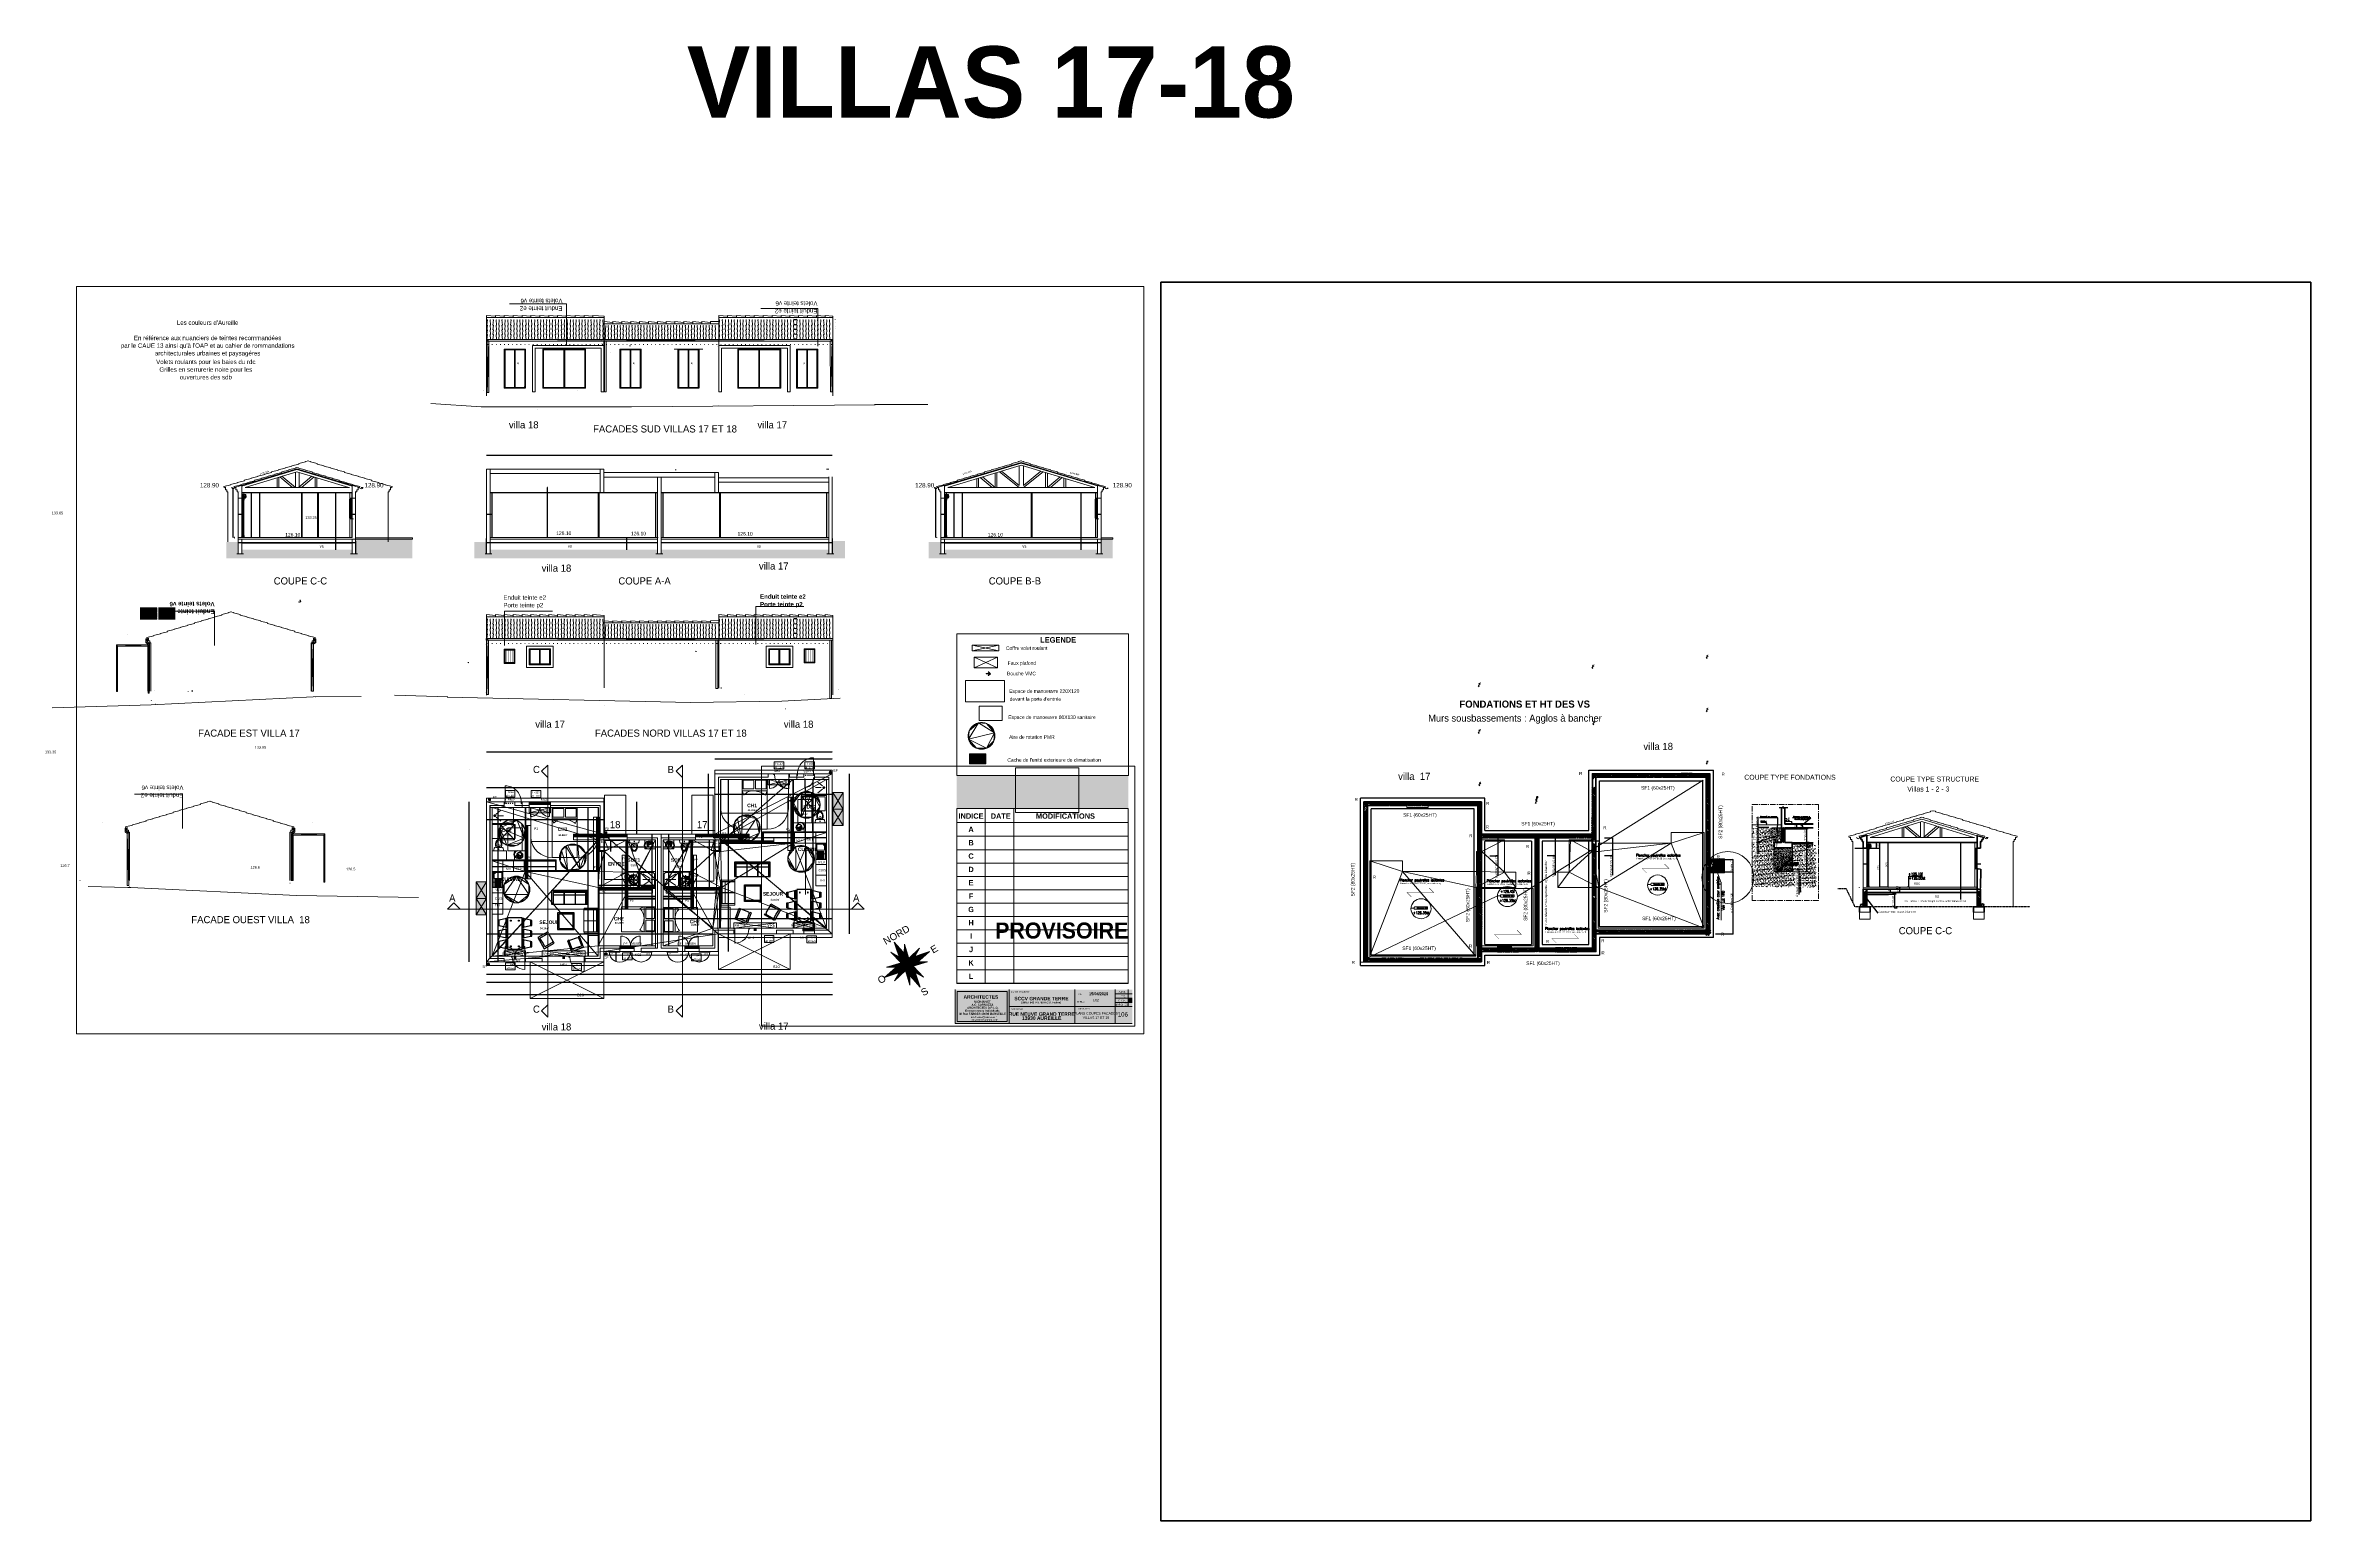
# Model space of a CAD drawing. Header units: metres. Extents: x -12536 to 12621, y -17191 to 9596.
# Drawn here: x -12432 to 304, y -17191 to -8898 of the extents above; entities that cross this region are included whole.
import ezdxf
from ezdxf.enums import TextEntityAlignment as Align
from ezdxf.lldxf.tags import DXFTag

# ---------------------------------------------------------------- set-up
doc = ezdxf.new("R2010")
doc.units = ezdxf.units.M
doc.header["$MEASUREMENT"] = 0
doc.header["$XCLIPFRAME"] = 0
doc.header["$PDMODE"] = 2
doc.header["$PDSIZE"] = 0.25
for name, pattern in [('2007-10_08_CENTER', [100, 62.5, -12.5, 12.5, -12.5]), ('ACAD_ISO04W100', [30, 24, -3, 0, -3]), ('ACAD_ISO09W100', [45, 24, -3, 6, -3, 6, -3]), ('AXES', [2, 1.25, -0.25, 0.25, -0.25]), ('Cache (2)', [0.2, 0.1, -0.1]), ('CACHE2', [4.7625, 3.175, -1.5875])]:
    doc.linetypes.add(name, pattern=pattern)
for name, color, linetype in [('AXE COUPURE', 1, 'ACAD_ISO04W100'), ('B-HATCH-RELEVE', 7, 'Continuous'), ('Calque commun', 7, 'Continuous'), ('Cotations', 7, 'Continuous'), ('Layer100', 7, 'Continuous'), ('Layer2', 7, 'Continuous'), ('Layer4', 7, 'Continuous'), ('Layer5', 7, 'Continuous'), ('Layer59', 7, 'Continuous'), ('Layer79', 7, 'Continuous'), ('Layer9', 7, 'Continuous'), ('Layer90', 7, 'Continuous'), ('Textes', 7, 'Continuous')]:
    doc.layers.add(name, color=color, linetype=linetype)
for name, color, linetype, lineweight in [('B-ARMA-TEXTE', 3, 'Continuous', 18), ('B-AXE', 1, 'AXES', 13), ('B-CAC', 5, 'CACHE2', 9), ('B-COT', 1, 'Continuous', 18), ('B-DALLE', 5, 'Continuous', 25), ('B-HAC', 8, 'Continuous', 9), ('B-HACH', 8, 'Continuous', 9), ('B-TEXT-NIVEAU', 3, 'Continuous', 20), ('B-TITRE POTEAUX', 7, 'Continuous', 60), ('B-TXT', 3, 'Continuous', 30), ('B-VOILE-BA', 7, 'Continuous', 60), ('COTATION', 1, 'Continuous', 18), ('DALLE', 5, 'Continuous', 9)]:
    doc.layers.add(name, color=color, linetype=linetype, lineweight=lineweight)
doc.styles.add('Arial', font='arial.ttf', dxfattribs={"height": 0.128})
doc.styles.add('Arial10', font='arial.ttf', dxfattribs={"height": 0.146644})
doc.styles.add('Arial11', font='arial.ttf', dxfattribs={"width": 1.037433, "height": 1.5})
doc.styles.add('Arial12', font='arial.ttf', dxfattribs={"width": 1.027642, "height": 1.5})
doc.styles.add('Arial13', font='arial.ttf', dxfattribs={"width": 0.996783, "height": 1.5})
doc.styles.add('Arial14', font='arial.ttf', dxfattribs={"width": 1.037433, "height": 1.5})
doc.styles.add('Arial15', font='arial.ttf', dxfattribs={"height": 0.15})
doc.styles.add('Arial2', font='', dxfattribs={"height": 0.1})
doc.styles.add('Arial3', font='arial.ttf', dxfattribs={"height": 0.1})
doc.styles.add('Arial5', font='arial.ttf', dxfattribs={"height": 0.1})
doc.styles.add('Arial6', font='arial.ttf', dxfattribs={"height": 0.1})
doc.styles.add('Arial7', font='arial.ttf', dxfattribs={"height": 0.2})
doc.styles.add('Arial8', font='arial.ttf', dxfattribs={"height": 0.25})
doc.styles.add('Arial9', font='arial.ttf', dxfattribs={"height": 0.125695})
doc.styles.add('Century Gothic', font='GOTHICB.TTF', dxfattribs={"height": 0.4})
doc.styles.add('Century Gothic Gras', font='', dxfattribs={"height": 0.15})
doc.styles.add('Century Gothic11', font='GOTHIC.TTF', dxfattribs={"height": 0.18})
doc.styles.add('Century Gothic15', font='GOTHIC.TTF', dxfattribs={"height": 0.18})
doc.styles.add('Century Gothic16', font='GOTHIC.TTF', dxfattribs={"height": 0.18})
doc.styles.add('Century Gothic17', font='GOTHIC.TTF', dxfattribs={"height": 0.18})
doc.styles.add('Century Gothic18', font='GOTHIC.TTF', dxfattribs={"height": 0.18})
doc.styles.add('Century Gothic19', font='GOTHICB.TTF', dxfattribs={"height": 0.14})
doc.styles.add('Century Gothic20', font='GOTHICB.TTF', dxfattribs={"height": 0.25})
doc.styles.add('Century Gothic21', font='GOTHIC.TTF', dxfattribs={"height": 0.079})
doc.styles.add('Century Gothic22', font='GOTHIC.TTF', dxfattribs={"height": 0.079})
doc.styles.add('Century Gothic23', font='GOTHICB.TTF', dxfattribs={"height": 0.9})
doc.styles.add('Century Gothic24', font='GOTHIC.TTF', dxfattribs={"height": 0.206022})
doc.styles.add('Century Gothic25', font='GOTHIC.TTF', dxfattribs={"height": 0.206042})
doc.styles.add('Century Gothic26', font='GOTHICB.TTF', dxfattribs={"height": 0.398543})
doc.styles.add('Century Gothic27', font='GOTHIC.TTF', dxfattribs={"height": 0.199271})
doc.styles.add('Century Gothic28', font='GOTHICB.TTF', dxfattribs={"height": 0.311})
doc.styles.add('Century Gothic29', font='GOTHICB.TTF', dxfattribs={"height": 0.226937})
doc.styles.add('Century Gothic30', font='GOTHICB.TTF', dxfattribs={"height": 0.199271})
doc.styles.add('Century Gothic4', font='GOTHIC.TTF', dxfattribs={"height": 0.4})
doc.styles.add('Century Gothic5', font='GOTHICB.TTF', dxfattribs={"height": 0.6})
doc.styles.add('Century Gothic6', font='GOTHIC.TTF', dxfattribs={"height": 0.18})
doc.styles.add('TEXTE', font='arial.ttf', dxfattribs={"width": 0.7})
doc.styles.add('TEXTE100', font='romans.shx', dxfattribs={"width": 0.7, "height": 0.3})
doc.styles.add('TEXTE25', font='romans.shx', dxfattribs={"width": 0.7, "height": 0.075})
doc.styles.add('TEXTE50', font='romans.shx', dxfattribs={"width": 0.7, "height": 0.15})
doc.styles.add('txt', font='txt.shx', dxfattribs={"height": 0.12})
doc.styles.add('Verdana', font='verdana.ttf', dxfattribs={"height": 0.08})
doc.styles.get('Arial2').set_extended_font_data('Arial', bold=True)
doc.styles.get('Century Gothic Gras').set_extended_font_data('Century Gothic Gras')
tags = doc.linetypes.add('DASHDOT2', pattern=[0.5, 0.25, -0.125, 0, -0.125]).pattern_tags.tags
tags[10:11] = [DXFTag(74, 4), DXFTag(75, 0), DXFTag(340, '0'), DXFTag(46, 1.0), DXFTag(50, 0.0), DXFTag(44, 0.0), DXFTag(45, 0.0)]
tags[8:9] = [DXFTag(74, 4), DXFTag(75, 0), DXFTag(340, '0'), DXFTag(46, 1.0), DXFTag(50, 0.0), DXFTag(44, 0.0), DXFTag(45, 0.0)]
tags[6:7] = [DXFTag(74, 4), DXFTag(75, 0), DXFTag(340, '0'), DXFTag(46, 1.0), DXFTag(50, 0.0), DXFTag(44, 0.0), DXFTag(45, 0.0)]
tags[4:5] = [DXFTag(74, 4), DXFTag(75, 0), DXFTag(340, '0'), DXFTag(46, 1.0), DXFTag(50, 0.0), DXFTag(44, 0.0), DXFTag(45, 0.0)]
tags = doc.linetypes.add('DIVIDE2', pattern=[0.625, 0.25, -0.125, 0, -0.125, 0, -0.125]).pattern_tags.tags
tags[14:15] = [DXFTag(74, 4), DXFTag(75, 0), DXFTag(340, '0'), DXFTag(46, 1.0), DXFTag(50, 0.0), DXFTag(44, 0.0), DXFTag(45, 0.0)]
tags[12:13] = [DXFTag(74, 4), DXFTag(75, 0), DXFTag(340, '0'), DXFTag(46, 1.0), DXFTag(50, 0.0), DXFTag(44, 0.0), DXFTag(45, 0.0)]
tags[10:11] = [DXFTag(74, 4), DXFTag(75, 0), DXFTag(340, '0'), DXFTag(46, 1.0), DXFTag(50, 0.0), DXFTag(44, 0.0), DXFTag(45, 0.0)]
tags[8:9] = [DXFTag(74, 4), DXFTag(75, 0), DXFTag(340, '0'), DXFTag(46, 1.0), DXFTag(50, 0.0), DXFTag(44, 0.0), DXFTag(45, 0.0)]
tags[6:7] = [DXFTag(74, 4), DXFTag(75, 0), DXFTag(340, '0'), DXFTag(46, 1.0), DXFTag(50, 0.0), DXFTag(44, 0.0), DXFTag(45, 0.0)]
tags[4:5] = [DXFTag(74, 4), DXFTag(75, 0), DXFTag(340, '0'), DXFTag(46, 1.0), DXFTag(50, 0.0), DXFTag(44, 0.0), DXFTag(45, 0.0)]
tags = doc.linetypes.add('DOT2', pattern=[0.125, 0, -0.125]).pattern_tags.tags
tags[6:7] = [DXFTag(74, 4), DXFTag(75, 0), DXFTag(340, '0'), DXFTag(46, 1.0), DXFTag(50, 0.0), DXFTag(44, 0.0), DXFTag(45, 0.0)]
tags[4:5] = [DXFTag(74, 4), DXFTag(75, 0), DXFTag(340, '0'), DXFTag(46, 1.0), DXFTag(50, 0.0), DXFTag(44, 0.0), DXFTag(45, 0.0)]
tags = doc.linetypes.add('HIDDEN', pattern=[0.375, 0.25, -0.125]).pattern_tags.tags
tags[6:7] = [DXFTag(74, 4), DXFTag(75, 0), DXFTag(340, '0'), DXFTag(46, 1.0), DXFTag(50, 0.0), DXFTag(44, 0.0), DXFTag(45, 0.0)]
tags[4:5] = [DXFTag(74, 4), DXFTag(75, 0), DXFTag(340, '0'), DXFTag(46, 1.0), DXFTag(50, 0.0), DXFTag(44, 0.0), DXFTag(45, 0.0)]
tags = doc.linetypes.add('HIDDEN2', pattern=[0.1875, 0.125, -0.0625]).pattern_tags.tags
tags[6:7] = [DXFTag(74, 4), DXFTag(75, 0), DXFTag(340, '0'), DXFTag(46, 1.0), DXFTag(50, 0.0), DXFTag(44, 0.0), DXFTag(45, 0.0)]
tags[4:5] = [DXFTag(74, 4), DXFTag(75, 0), DXFTag(340, '0'), DXFTag(46, 1.0), DXFTag(50, 0.0), DXFTag(44, 0.0), DXFTag(45, 0.0)]
tags = doc.linetypes.add('HIDDENX2', pattern=[0.75, 0.5, -0.25]).pattern_tags.tags
tags[6:7] = [DXFTag(74, 4), DXFTag(75, 0), DXFTag(340, '0'), DXFTag(46, 1.0), DXFTag(50, 0.0), DXFTag(44, 0.0), DXFTag(45, 0.0)]
tags[4:5] = [DXFTag(74, 4), DXFTag(75, 0), DXFTag(340, '0'), DXFTag(46, 1.0), DXFTag(50, 0.0), DXFTag(44, 0.0), DXFTag(45, 0.0)]
doc.dimstyles.new('COT 50', dxfattribs={"dimscale": 0.05, "dimtxt": 250, "dimasz": 150, "dimexe": 1, "dimexo": 2, "dimgap": 30, "dimtad": 1, "dimdec": 1, "dimrnd": 0.5, "dimzin": 12, "dimdsep": 46, "dimtxsty": 'TEXTE', "dimblk1": 'ARCHTICK', "dimblk2": 'ARCHTICK', "dimsah": 1, "dimcen": 0, "dimdle": 1.5, "dimclrd": 1, "dimclre": 1, "dimclrt": 3, "dimadec": 0, "dimazin": 0, "dimtfac": 1, "dimtdec": 1, "dimtmove": 0, "dimatfit": 3, "dimldrblk": 'ARCHTICK', "dimfxl": 1, "dimtolj": 1, "dimtzin": 0, "dimarcsym": 0})
doc.dimstyles.new('COT25CM', dxfattribs={"dimscale": 0.005, "dimtxt": 12.5, "dimasz": 7.5, "dimexe": 5, "dimexo": 10, "dimgap": 1.5, "dimtad": 1, "dimdec": 1, "dimlfac": 100, "dimrnd": 0.5, "dimzin": 12, "dimdsep": 46, "dimtxsty": 'TEXTE', "dimblk1": 'ARCHTICK', "dimblk2": 'ARCHTICK', "dimsah": 1, "dimcen": 0, "dimdle": 4, "dimclrd": 1, "dimclre": 1, "dimclrt": 3, "dimadec": 0, "dimazin": 0, "dimtfac": 1, "dimtdec": 1, "dimtmove": 1, "dimatfit": 3, "dimldrblk": 'ARCHTICK', "dimfxl": 1, "dimtolj": 1, "dimtzin": 0, "dimarcsym": 0})
doc.dimstyles.new('DIM1', dxfattribs={"dimtxt": 0.08, "dimasz": 0.1, "dimexe": 0.05, "dimexo": 0, "dimgap": 0, "dimtad": 1, "dimjust": 2, "dimzin": 1, "dimdsep": 46, "dimtxsty": 'Verdana', "dimblk": 'ORIGIN', "dimcen": 0.09, "dimadec": 0, "dimazin": 0, "dimtfac": 1, "dimtdec": 4, "dimtix": 1, "dimtofl": 0, "dimtmove": 0, "dimatfit": 3, "dimfxl": 0.05, "dimfxlon": 1, "dimfrac": 2, "dimtolj": 1, "dimtzin": 0, "dimarcsym": 2})
doc.dimstyles.new('DIM14', dxfattribs={"dimtxt": 0.18, "dimasz": 0.035, "dimexe": 0.05, "dimexo": 0, "dimgap": 0.05, "dimtad": 1, "dimzin": 1, "dimdsep": 46, "dimtxsty": 'Century Gothic15', "dimblk": 'ORIGIN', "dimcen": 0.09, "dimdle": 0.05, "dimadec": 0, "dimazin": 0, "dimtfac": 1, "dimtdec": 4, "dimtix": 1, "dimtofl": 0, "dimtmove": 0, "dimatfit": 3, "dimfxl": 0.05, "dimfxlon": 1, "dimfrac": 2, "dimtolj": 1, "dimtzin": 0, "dimarcsym": 2})
doc.dimstyles.new('DIM15', dxfattribs={"dimtxt": 0.18, "dimasz": 0.035, "dimexe": 0.05, "dimexo": 0, "dimgap": 0.05, "dimtad": 1, "dimzin": 1, "dimdsep": 46, "dimtxsty": 'Century Gothic16', "dimblk": 'ORIGIN', "dimcen": 0.09, "dimdle": 0.05, "dimadec": 0, "dimazin": 0, "dimtfac": 1, "dimtdec": 4, "dimtix": 1, "dimtofl": 0, "dimtmove": 0, "dimatfit": 3, "dimfxl": 0.05, "dimfxlon": 1, "dimfrac": 2, "dimtolj": 1, "dimtzin": 0, "dimarcsym": 2})
doc.dimstyles.new('DIM16', dxfattribs={"dimtxt": 0.18, "dimasz": 0.035, "dimexe": 0.05, "dimexo": 0, "dimgap": 0.05, "dimtad": 1, "dimzin": 1, "dimdsep": 46, "dimtxsty": 'Century Gothic17', "dimblk": 'ORIGIN', "dimcen": 0.09, "dimdle": 0.05, "dimadec": 0, "dimazin": 0, "dimtfac": 1, "dimtdec": 4, "dimtix": 1, "dimtofl": 0, "dimtmove": 0, "dimatfit": 3, "dimfxl": 0.05, "dimfxlon": 1, "dimfrac": 2, "dimtolj": 1, "dimtzin": 0, "dimarcsym": 2})
doc.dimstyles.new('DIM17', dxfattribs={"dimtxt": 0.18, "dimasz": 0.035, "dimexe": 0.05, "dimexo": 0, "dimgap": 0.05, "dimtad": 1, "dimzin": 1, "dimdsep": 46, "dimtxsty": 'Century Gothic18', "dimblk": 'ORIGIN', "dimcen": 0.09, "dimdle": 0.05, "dimadec": 0, "dimazin": 0, "dimtfac": 1, "dimtdec": 4, "dimtix": 1, "dimtofl": 0, "dimtmove": 0, "dimatfit": 3, "dimfxl": 0.05, "dimfxlon": 1, "dimfrac": 2, "dimtolj": 1, "dimtzin": 0, "dimarcsym": 2})
doc.dimstyles.new('DIM18', dxfattribs={"dimtxt": 0.1, "dimasz": 0.025, "dimexe": 0.1, "dimexo": 0, "dimgap": 5e-05, "dimtad": 1, "dimzin": 1, "dimdsep": 46, "dimtxsty": 'Arial3', "dimblk": 'ORIGIN', "dimcen": 0.09, "dimdle": 0.1, "dimadec": 0, "dimazin": 0, "dimtfac": 1, "dimtdec": 4, "dimtix": 1, "dimtofl": 0, "dimtmove": 0, "dimatfit": 3, "dimfxl": 0.1, "dimfxlon": 1, "dimfrac": 2, "dimtolj": 1, "dimtzin": 0, "dimarcsym": 2})
doc.dimstyles.new('DIM19', dxfattribs={"dimtxt": 0.1, "dimasz": 0.025, "dimexe": 0.1, "dimexo": 0, "dimgap": 5e-05, "dimtad": 1, "dimzin": 1, "dimdsep": 46, "dimtxsty": 'Arial5', "dimblk": 'ORIGIN', "dimcen": 0.09, "dimdle": 0.1, "dimadec": 0, "dimazin": 0, "dimtfac": 1, "dimtdec": 4, "dimtix": 1, "dimtofl": 0, "dimtmove": 0, "dimatfit": 3, "dimfxl": 0.1, "dimfxlon": 1, "dimfrac": 2, "dimtolj": 1, "dimtzin": 0, "dimarcsym": 2})
doc.dimstyles.new('DIM20', dxfattribs={"dimtxt": 0.1, "dimasz": 0.025, "dimexe": 0.1, "dimexo": 0, "dimgap": 5e-05, "dimtad": 1, "dimzin": 1, "dimdsep": 46, "dimtxsty": 'Arial6', "dimblk": 'ORIGIN', "dimcen": 0.09, "dimdle": 0.1, "dimadec": 0, "dimazin": 0, "dimtfac": 1, "dimtdec": 4, "dimtix": 1, "dimtofl": 0, "dimtmove": 0, "dimatfit": 3, "dimfxl": 0.1, "dimfxlon": 1, "dimfrac": 2, "dimtolj": 1, "dimtzin": 0, "dimarcsym": 2})
doc.dimstyles.new('DIM21', dxfattribs={"dimtxt": 0.18, "dimasz": 0.035, "dimexe": 0.05, "dimexo": 0, "dimgap": 0.05, "dimtad": 1, "dimzin": 1, "dimdsep": 46, "dimtxsty": 'Century Gothic18', "dimblk": 'ORIGIN', "dimcen": 0.09, "dimdle": 0.05, "dimadec": 0, "dimazin": 0, "dimtfac": 1, "dimtdec": 4, "dimtix": 1, "dimtofl": 0, "dimtmove": 0, "dimatfit": 3, "dimfxl": 0.05, "dimfxlon": 1, "dimfrac": 2, "dimtolj": 1, "dimtzin": 0, "dimarcsym": 2})
doc.dimstyles.new('DIM4', dxfattribs={"dimtxt": 0.12, "dimasz": 0.1, "dimexe": 0.05, "dimexo": 0, "dimgap": 0, "dimtad": 1, "dimzin": 1, "dimdsep": 46, "dimtxsty": 'txt', "dimblk": 'ORIGIN', "dimcen": 0.09, "dimadec": 0, "dimazin": 0, "dimtfac": 1, "dimtdec": 4, "dimtix": 1, "dimtofl": 0, "dimtmove": 0, "dimatfit": 3, "dimfxl": 0.05, "dimfxlon": 1, "dimfrac": 2, "dimtolj": 1, "dimtzin": 0, "dimarcsym": 2})
picture_1 = doc.add_image_def('image1.jpg', size_in_pixel=(1169, 826))

# ---------------------------------------------------------------- blocks, each defined once
blk = doc.blocks.new('Block5330')
at = {"layer": 'Calque commun', "color": 7, "linetype": 'Continuous', "lineweight": 5}
blk.add_line((8.24, 14.15), (8.12, 14.15), dxfattribs=at)
at = {"layer": 'Calque commun', "color": 7, "linetype": 'Continuous', "lineweight": 20}
for p, q in [((8.24, 14.47), (8.44, 14.47)), ((8.24, 14.27), (8.24, 14.27))]:
    blk.add_line(p, q, dxfattribs=at)
blk = doc.blocks.new('Block5384')
at = {"layer": 'Calque commun', "color": 7, "linetype": 'Continuous', "lineweight": 5}
for p, q in [((8.12, 5.79), (8.12, 14.15)), ((8.24, 5.67), (8.24, 14.27))]:
    blk.add_line(p, q, dxfattribs=at)
at = {"layer": 'Calque commun', "color": 7, "linetype": 'Continuous', "lineweight": 20}
blk.add_line((8.44, 5.47), (8.44, 14.47), dxfattribs=at)
blk = doc.blocks.new('Block5385')
at = {"layer": 'Calque commun', "color": 7, "linetype": 'Continuous', "lineweight": 20}
for p, q in [((1.84, 14.47), (4.84, 14.47)), ((6.04, 14.47), (6.84, 14.47)), ((7.44, 14.47), (8.44, 14.47))]:
    blk.add_line(p, q, dxfattribs=at)
at = {"layer": 'Calque commun', "color": 7, "linetype": 'Continuous', "lineweight": 5}
for p, q in [((2.04, 14.27), (4.84, 14.27)), ((2.16, 14.15), (4.84, 14.15)), ((6.04, 14.27), (6.84, 14.27)), ((6.04, 14.15), (6.84, 14.15)), ((7.44, 14.27), (8.24, 14.27)), ((7.44, 14.15), (8.12, 14.15))]:
    blk.add_line(p, q, dxfattribs=at)
blk = doc.blocks.new('Block5386')
at = {"layer": 'Calque commun', "color": 7, "linetype": 'Continuous', "lineweight": 20}
blk.add_line((1.84, 14.47), (1.84, 11.07), dxfattribs=at)
at = {"layer": 'Calque commun', "color": 7, "linetype": 'Continuous', "lineweight": 5}
for p, q in [((2.04, 14.27), (2.04, 10.87)), ((2.16, 14.15), (2.16, 10.75))]:
    blk.add_line(p, q, dxfattribs=at)
blk = doc.blocks.new('Block5387')
at = {"layer": 'Calque commun', "color": 7, "linetype": 'Continuous', "lineweight": 5}
for p, q in [((1.72, 5.79), (2.91, 5.79)), ((1.84, 5.67), (2.91, 5.67)), ((5.31, 5.79), (6.24, 5.79)), ((5.31, 5.67), (6.24, 5.67)), ((7.44, 5.79), (8.12, 5.79)), ((7.44, 5.67), (8.24, 5.67))]:
    blk.add_line(p, q, dxfattribs=at)
at = {"layer": 'Calque commun', "color": 7, "linetype": 'Continuous', "lineweight": 20}
for p, q in [((2.04, 5.47), (2.91, 5.47)), ((5.31, 5.47), (6.24, 5.47)), ((7.44, 5.47), (8.44, 5.47))]:
    blk.add_line(p, q, dxfattribs=at)
blk = doc.blocks.new('_ORIGIN')
at = {"color": 0, "linetype": 'ByBlock', "lineweight": -2}
blk.add_line((0, 0), (-1, 0), dxfattribs=at)
blk.add_circle((0, 0), 0.5, dxfattribs=at)
blk = doc.blocks.new('*D2008')
at = {"layer": 'Calque commun', "color": 0, "linetype": 'ByBlock', "lineweight": -2, "transparency": 16777216}
for p, q in [((-8647, -14163), (-8647, -14163)), ((-8647, -14163), (-8007, -14163)), ((-8007, -14163), (-8007, -14163)), ((-8007, -14163), (-8007, -14163))]:
    blk.add_line(p, q, dxfattribs=at)
at = {"layer": 'Calque commun', "color": 0, "linetype": 'Continuous', "lineweight": -2, "transparency": 16777216}
blk.add_line((-8007, -14163), (-8007, -14163), dxfattribs=at)
at = {"layer": 'Defpoints', "color": 0, "linetype": 'Continuous', "transparency": 16777216}
for p in [(-8647, -14124), (-8007, -14124), (-8007, -14163)]:
    blk.add_point(p, dxfattribs=at)
at = {"layer": 'Calque commun', "color": 0, "linetype": 'Continuous', "lineweight": -2, "transparency": 16777216, "xscale": 0.1000000014901161, "yscale": 0.1000000014901161, "zscale": 0.1000000014901161, "rotation": 180}
for p in [(-8647, -14163), (-8007, -14163)]:
    blk.add_blockref('_ORIGIN', p, dxfattribs=at)
at = {"layer": 'Calque commun', "color": 0, "linetype": 'Continuous', "lineweight": 5, "transparency": 16777216, "insert": (-8008, -14163), "char_height": 0.08, "attachment_point": 8, "line_spacing_factor": 0.773441, "style": 'Verdana'}
blk.add_mtext('\\A1;640.00', dxfattribs=at)
blk = doc.blocks.new('@PRES_1_$$_1')
at = {"layer": 'Calque commun', "color": 5, "linetype": 'Continuous', "lineweight": 5}
blk.add_line((0.05, 0.32), (0.05, 1.22), dxfattribs=at)
at = {"layer": 'Calque commun', "color": 5, "linetype": 'Continuous', "lineweight": 5, "flags": 128}
blk.add_lwpolyline([(0.05, 1.22, -0.414214), (0.95, 0.32)], format="xyb", dxfattribs=at)
at = {"layer": 'Calque commun', "color": 5, "linetype": 'Continuous', "lineweight": 5}
mesh = blk.add_polyface(dxfattribs=at)
corners = [(0, 0.22), (0, 0.32), (0.05, 0.32), (0.05, 0.22)]
mesh.append_faces([[corners[k] for k in face] for face in [(0, 1, 2, 3)]], dxfattribs={"color": 5})
mesh = blk.add_polyface(dxfattribs=at)
corners = [(0.95, 0.22), (0.95, 0.32), (1, 0.32), (1, 0.22)]
mesh.append_faces([[corners[k] for k in face] for face in [(0, 1, 2, 3)]], dxfattribs={"color": 5})
blk = doc.blocks.new('@PRES_1_$$_1-2')
at = {"layer": 'Calque commun', "color": 0, "linetype": 'Continuous', "lineweight": 5}
blk.add_line((0, 0), (0, 0.32), dxfattribs=at)
blk = doc.blocks.new('@PRES_1_$$_1-3')
at = {"layer": 'Calque commun', "color": 0, "linetype": 'Continuous', "lineweight": 5}
blk.add_line((0, 0), (0, 0.32), dxfattribs=at)
blk = doc.blocks.new('INTER_2D_COMB')
at = {"layer": 'Calque commun', "color": 0, "linetype": 'ByBlock', "lineweight": -2}
blk.add_blockref('@PRES_1_$$_1', (0, 0), dxfattribs=at)
at = {"layer": 'Calque commun', "color": 5, "linetype": 'ByBlock', "lineweight": -2}
blk.add_blockref('@PRES_1_$$_1-2', (0, 0), dxfattribs=at)
at = {"layer": 'Calque commun', "color": 5, "linetype": 'ByBlock', "lineweight": -2, "extrusion": (0, 0, -1), "xscale": -1, "yscale": -1, "zscale": -1, "rotation": 180}
blk.add_blockref('@PRES_1_$$_1-3', (-1, 0), dxfattribs=at)
blk = doc.blocks.new('PLACED_COMB')
at = {"layer": 'Calque commun', "color": 0, "linetype": 'ByBlock', "lineweight": -2}
blk.add_blockref('INTER_2D_COMB', (0, 0), dxfattribs=at)
blk = doc.blocks.new('@PRES_1_$$_1-4')
at = {"layer": 'Calque commun', "color": 5, "linetype": 'Continuous', "lineweight": 5}
blk.add_line((0.05, 0.05), (0.05, 0.85), dxfattribs=at)
at = {"layer": 'Calque commun', "color": 5, "linetype": 'Continuous', "lineweight": 5, "flags": 128}
blk.add_lwpolyline([(0.05, 0.85, -0.414214), (0.85, 0.05)], format="xyb", dxfattribs=at)
at = {"layer": 'Calque commun', "color": 5, "linetype": 'Continuous', "lineweight": 5}
mesh = blk.add_polyface(dxfattribs=at)
corners = [(0, 0), (0, 0.05), (0.05, 0.05), (0.05, 0)]
mesh.append_faces([[corners[k] for k in face] for face in [(0, 1, 2, 3)]], dxfattribs={"color": 5})
mesh = blk.add_polyface(dxfattribs=at)
corners = [(0.85, 0), (0.85, 0.05), (0.9, 0.05), (0.9, 0)]
mesh.append_faces([[corners[k] for k in face] for face in [(0, 1, 2, 3)]], dxfattribs={"color": 5})
blk = doc.blocks.new('@PRES_1_$$_1-5')
at = {"layer": 'Calque commun', "color": 0, "linetype": 'Continuous', "lineweight": 5}
blk.add_line((0, 0), (0, 0.05), dxfattribs=at)
blk = doc.blocks.new('@PRES_1_$$_1-6')
at = {"layer": 'Calque commun', "color": 0, "linetype": 'Continuous', "lineweight": 5}
blk.add_line((0, 0), (0, 0.05), dxfattribs=at)
blk = doc.blocks.new('INTER_2D_COMB2')
at = {"layer": 'Calque commun', "color": 0, "linetype": 'ByBlock', "lineweight": -2}
blk.add_blockref('@PRES_1_$$_1-4', (0, 0), dxfattribs=at)
at = {"layer": 'Calque commun', "color": 15, "linetype": 'ByBlock', "lineweight": -2}
blk.add_blockref('@PRES_1_$$_1-5', (0, 0), dxfattribs=at)
at = {"layer": 'Calque commun', "color": 15, "linetype": 'ByBlock', "lineweight": -2, "extrusion": (0, 0, -1), "xscale": -1, "yscale": -1, "zscale": -1, "rotation": 180}
blk.add_blockref('@PRES_1_$$_1-6', (-0.9, 0), dxfattribs=at)
blk = doc.blocks.new('PLACED_COMB2')
at = {"layer": 'Calque commun', "color": 0, "linetype": 'ByBlock', "lineweight": -2}
blk.add_blockref('INTER_2D_COMB2', (0, 0), dxfattribs=at)
blk = doc.blocks.new('*D2009')
at = {"layer": 'Calque commun', "color": 0, "linetype": 'ByBlock', "lineweight": -2, "transparency": 16777216}
for p, q in [((-7911, -12992), (-7911, -12992)), ((-7911, -13892), (-7911, -12992)), ((-7911, -12992), (-7911, -12992)), ((-7911, -13892), (-7911, -13892))]:
    blk.add_line(p, q, dxfattribs=at)
at = {"layer": 'Calque commun', "color": 0, "linetype": 'Continuous', "lineweight": -2, "transparency": 16777216}
blk.add_line((-7911, -12992), (-7911, -12992), dxfattribs=at)
at = {"layer": 'Defpoints', "color": 0, "linetype": 'Continuous', "transparency": 16777216}
for p in [(-7911, -12992), (-7815, -12992), (-7815, -13892)]:
    blk.add_point(p, dxfattribs=at)
at = {"layer": 'Calque commun', "color": 0, "linetype": 'Continuous', "lineweight": -2, "transparency": 16777216, "xscale": 0.1000000014901161, "yscale": 0.1000000014901161, "zscale": 0.1000000014901161, "rotation": 270}
for p in [(-7911, -12992), (-7911, -13892)]:
    blk.add_blockref('_ORIGIN', p, dxfattribs=at)
at = {"layer": 'Calque commun', "color": 0, "linetype": 'Continuous', "lineweight": 5, "transparency": 16777216, "insert": (-7911, -13442), "char_height": 0.12, "attachment_point": 8, "rotation": 90, "line_spacing_factor": 0.773441, "style": 'txt'}
blk.add_mtext('\\A1;900.00', dxfattribs=at)
blk = doc.blocks.new('tbl&6c')
at = {"layer": 'Calque commun', "color": 0, "linetype": 'ByBlock', "lineweight": -2}
for p, q in [((0.05, 0.85), (0.15, 1.3)), ((0.05, 0.85), (0.15, 1.3)), ((0.15, 1.3), (0.16, 1.35)), ((0.15, 1.3), (0.16, 1.35)), ((0.15, 1.3), (0.45, 1.3)), ((0.15, 1.3), (0.45, 1.3)), ((0.15, 1.3), (0.15, 1.3)), ((0.15, 1.3), (0.15, 1.3)), ((0.45, 1.3), (0.15, 1.3)), ((0.45, 1.3), (0.15, 1.3)), ((0.15, 1.3), (0.15, 1.3)), ((0.15, 1.3), (0.15, 1.3)), ((0.16, 1.35), (0.44, 1.35)), ((0.16, 1.35), (0.44, 1.35)), ((0.16, 1.35), (0.16, 1.35)), ((0.16, 1.35), (0.16, 1.35)), ((0.44, 1.35), (0.45, 1.3)), ((0.44, 1.35), (0.45, 1.3)), ((0.44, 1.35), (0.44, 1.35)), ((0.44, 1.35), (0.44, 1.35)), ((0.45, 1.3), (0.55, 0.85)), ((0.45, 1.3), (0.55, 0.85)), ((0.45, 1.3), (0.45, 1.3)), ((0.45, 1.3), (0.45, 1.3)), ((0.45, 1.3), (0.45, 1.3)), ((0.45, 1.3), (0.45, 1.3)), ((0.65, 0.85), (0.75, 1.3)), ((0.65, 0.85), (0.75, 1.3)), ((0.75, 1.3), (0.76, 1.35)), ((0.75, 1.3), (0.76, 1.35)), ((0.75, 1.3), (1.05, 1.3)), ((0.75, 1.3), (1.05, 1.3)), ((0.75, 1.3), (0.75, 1.3)), ((0.75, 1.3), (0.75, 1.3)), ((1.05, 1.3), (0.75, 1.3)), ((1.05, 1.3), (0.75, 1.3)), ((0.75, 1.3), (0.75, 1.3)), ((0.75, 1.3), (0.75, 1.3)), ((0.76, 1.35), (1.04, 1.35)), ((0.76, 1.35), (1.04, 1.35)), ((0.76, 1.35), (0.76, 1.35)), ((0.76, 1.35), (0.76, 1.35)), ((1.04, 1.35), (1.05, 1.3)), ((1.04, 1.35), (1.05, 1.3)), ((1.04, 1.35), (1.04, 1.35)), ((1.04, 1.35), (1.04, 1.35)), ((1.05, 1.3), (1.15, 0.85)), ((1.05, 1.3), (1.15, 0.85)), ((1.05, 1.3), (1.05, 1.3)), ((1.05, 1.3), (1.05, 1.3)), ((1.05, 1.3), (1.05, 1.3)), ((1.05, 1.3), (1.05, 1.3)), ((1.25, 0.85), (1.35, 1.3)), ((1.25, 0.85), (1.35, 1.3)), ((1.35, 1.3), (1.36, 1.35)), ((1.35, 1.3), (1.36, 1.35)), ((1.35, 1.3), (1.65, 1.3)), ((1.35, 1.3), (1.65, 1.3)), ((1.35, 1.3), (1.35, 1.3)), ((1.35, 1.3), (1.35, 1.3)), ((1.65, 1.3), (1.35, 1.3)), ((1.65, 1.3), (1.35, 1.3)), ((1.35, 1.3), (1.35, 1.3)), ((1.35, 1.3), (1.35, 1.3)), ((1.36, 1.35), (1.64, 1.35)), ((1.36, 1.35), (1.64, 1.35)), ((1.36, 1.35), (1.36, 1.35)), ((1.36, 1.35), (1.36, 1.35)), ((1.64, 1.35), (1.65, 1.3)), ((1.64, 1.35), (1.65, 1.3)), ((1.64, 1.35), (1.64, 1.35)), ((1.64, 1.35), (1.64, 1.35)), ((1.65, 1.3), (1.75, 0.85)), ((1.65, 1.3), (1.75, 0.85)), ((1.65, 1.3), (1.65, 1.3)), ((1.65, 1.3), (1.65, 1.3)), ((1.65, 1.3), (1.65, 1.3)), ((1.65, 1.3), (1.65, 1.3)), ((1.8, 0.8), (0, 0.8)), ((0, 0.8), (0, 0)), ((1.8, 0.8), (0, 0.8)), ((0, 0.8), (0, 0)), ((0, 0.8), (0, 0.8)), ((0, 0.8), (0, 0.8)), ((0, 0), (1.8, 0)), ((0, 0), (1.8, 0)), ((0, 0), (0, 0)), ((0, 0), (0, 0)), ((0.05, 0.85), (0.06, 0.9)), ((0.05, 0.85), (0.06, 0.9)), ((0.55, 0.85), (0.05, 0.85)), ((0.55, 0.85), (0.05, 0.85)), ((0.05, 0.85), (0.05, 0.85)), ((0.05, 0.85), (0.05, 0.85)), ((0.55, 0.85), (0.05, 0.85)), ((0.55, 0.85), (0.05, 0.85)), ((0.05, 0.85), (0.05, 0.85)), ((0.05, 0.85), (0.05, 0.85)), ((0.06, 0.9), (0.54, 0.9)), ((0.06, 0.9), (0.54, 0.9)), ((0.06, 0.9), (0.06, 0.9)), ((0.06, 0.9), (0.06, 0.9)), ((0.1, 0.85), (0.11, 0.9)), ((0.1, 0.85), (0.11, 0.9)), ((0.5, 0.85), (0.1, 0.85)), ((0.5, 0.85), (0.1, 0.85)), ((0.1, 0.85), (0.1, 0.85)), ((0.1, 0.85), (0.1, 0.85)), ((0.11, 0.9), (0.49, 0.9)), ((0.11, 0.9), (0.49, 0.9)), ((0.11, 0.9), (0.11, 0.9)), ((0.11, 0.9), (0.11, 0.9)), ((0.2, 0.65), (0.15, 0.65)), ((0.15, 0.65), (0.15, 0.6)), ((0.2, 0.65), (0.15, 0.65)), ((0.15, 0.65), (0.15, 0.6)), ((0.15, 0.65), (0.15, 0.65)), ((0.15, 0.65), (0.15, 0.65)), ((0.15, 0.6), (0.2, 0.6)), ((0.15, 0.6), (0.2, 0.6)), ((0.15, 0.6), (0.15, 0.6)), ((0.15, 0.6), (0.15, 0.6)), ((0.2, 0.2), (0.15, 0.2)), ((0.15, 0.2), (0.15, 0.15)), ((0.2, 0.2), (0.15, 0.2)), ((0.15, 0.2), (0.15, 0.15)), ((0.15, 0.2), (0.15, 0.2)), ((0.15, 0.2), (0.15, 0.2)), ((0.15, 0.15), (0.2, 0.15)), ((0.15, 0.15), (0.2, 0.15)), ((0.15, 0.15), (0.15, 0.15)), ((0.15, 0.15), (0.15, 0.15)), ((0.2, 0.6), (0.2, 0.65)), ((0.2, 0.6), (0.2, 0.65)), ((0.2, 0.65), (0.2, 0.65)), ((0.2, 0.65), (0.2, 0.65)), ((0.2, 0.6), (0.2, 0.6)), ((0.2, 0.6), (0.2, 0.6)), ((0.2, 0.15), (0.2, 0.2)), ((0.2, 0.15), (0.2, 0.2)), ((0.2, 0.2), (0.2, 0.2)), ((0.2, 0.2), (0.2, 0.2)), ((0.2, 0.15), (0.2, 0.15)), ((0.2, 0.15), (0.2, 0.15)), ((0.49, 0.9), (0.5, 0.85)), ((0.49, 0.9), (0.5, 0.85)), ((0.49, 0.9), (0.49, 0.9)), ((0.49, 0.9), (0.49, 0.9)), ((0.5, 0.85), (0.5, 0.85)), ((0.5, 0.85), (0.5, 0.85)), ((0.54, 0.9), (0.55, 0.85)), ((0.54, 0.9), (0.55, 0.85)), ((0.54, 0.9), (0.54, 0.9)), ((0.54, 0.9), (0.54, 0.9)), ((0.55, 0.85), (0.55, 0.85)), ((0.55, 0.85), (0.55, 0.85)), ((0.55, 0.85), (0.55, 0.85)), ((0.55, 0.85), (0.55, 0.85)), ((0.65, 0.85), (0.66, 0.9)), ((0.65, 0.85), (0.66, 0.9)), ((1.15, 0.85), (0.65, 0.85)), ((1.15, 0.85), (0.65, 0.85)), ((0.65, 0.85), (0.65, 0.85)), ((0.65, 0.85), (0.65, 0.85)), ((1.15, 0.85), (0.65, 0.85)), ((1.15, 0.85), (0.65, 0.85)), ((0.65, 0.85), (0.65, 0.85)), ((0.65, 0.85), (0.65, 0.85)), ((0.66, 0.9), (1.14, 0.9)), ((0.66, 0.9), (1.14, 0.9)), ((0.66, 0.9), (0.66, 0.9)), ((0.66, 0.9), (0.66, 0.9)), ((0.7, 0.85), (0.71, 0.9)), ((0.7, 0.85), (0.71, 0.9)), ((1.1, 0.85), (0.7, 0.85)), ((1.1, 0.85), (0.7, 0.85)), ((0.7, 0.85), (0.7, 0.85)), ((0.7, 0.85), (0.7, 0.85)), ((0.71, 0.9), (1.09, 0.9)), ((0.71, 0.9), (1.09, 0.9)), ((0.71, 0.9), (0.71, 0.9)), ((0.71, 0.9), (0.71, 0.9)), ((1.09, 0.9), (1.1, 0.85)), ((1.09, 0.9), (1.1, 0.85)), ((1.09, 0.9), (1.09, 0.9)), ((1.09, 0.9), (1.09, 0.9)), ((1.1, 0.85), (1.1, 0.85)), ((1.1, 0.85), (1.1, 0.85)), ((1.14, 0.9), (1.15, 0.85)), ((1.14, 0.9), (1.15, 0.85)), ((1.14, 0.9), (1.14, 0.9)), ((1.14, 0.9), (1.14, 0.9)), ((1.15, 0.85), (1.15, 0.85)), ((1.15, 0.85), (1.15, 0.85)), ((1.15, 0.85), (1.15, 0.85)), ((1.15, 0.85), (1.15, 0.85)), ((1.25, 0.85), (1.26, 0.9)), ((1.25, 0.85), (1.26, 0.9)), ((1.75, 0.85), (1.25, 0.85)), ((1.75, 0.85), (1.25, 0.85)), ((1.25, 0.85), (1.25, 0.85)), ((1.25, 0.85), (1.25, 0.85)), ((1.75, 0.85), (1.25, 0.85)), ((1.75, 0.85), (1.25, 0.85)), ((1.25, 0.85), (1.25, 0.85)), ((1.25, 0.85), (1.25, 0.85)), ((1.26, 0.9), (1.74, 0.9)), ((1.26, 0.9), (1.74, 0.9)), ((1.26, 0.9), (1.26, 0.9)), ((1.26, 0.9), (1.26, 0.9)), ((1.3, 0.85), (1.31, 0.9)), ((1.3, 0.85), (1.31, 0.9)), ((1.7, 0.85), (1.3, 0.85)), ((1.7, 0.85), (1.3, 0.85)), ((1.3, 0.85), (1.3, 0.85)), ((1.3, 0.85), (1.3, 0.85)), ((1.31, 0.9), (1.69, 0.9)), ((1.31, 0.9), (1.69, 0.9)), ((1.31, 0.9), (1.31, 0.9)), ((1.31, 0.9), (1.31, 0.9)), ((1.65, 0.65), (1.6, 0.65)), ((1.6, 0.65), (1.6, 0.6)), ((1.65, 0.65), (1.6, 0.65)), ((1.6, 0.65), (1.6, 0.6)), ((1.6, 0.65), (1.6, 0.65)), ((1.6, 0.65), (1.6, 0.65)), ((1.6, 0.6), (1.65, 0.6)), ((1.6, 0.6), (1.65, 0.6)), ((1.6, 0.6), (1.6, 0.6)), ((1.6, 0.6), (1.6, 0.6)), ((1.65, 0.2), (1.6, 0.2)), ((1.6, 0.2), (1.6, 0.15)), ((1.65, 0.2), (1.6, 0.2)), ((1.6, 0.2), (1.6, 0.15)), ((1.6, 0.2), (1.6, 0.2)), ((1.6, 0.2), (1.6, 0.2)), ((1.6, 0.15), (1.65, 0.15)), ((1.6, 0.15), (1.65, 0.15)), ((1.6, 0.15), (1.6, 0.15)), ((1.6, 0.15), (1.6, 0.15)), ((1.65, 0.6), (1.65, 0.65)), ((1.65, 0.6), (1.65, 0.65)), ((1.65, 0.65), (1.65, 0.65)), ((1.65, 0.65), (1.65, 0.65)), ((1.65, 0.6), (1.65, 0.6)), ((1.65, 0.6), (1.65, 0.6)), ((1.65, 0.15), (1.65, 0.2)), ((1.65, 0.15), (1.65, 0.2)), ((1.65, 0.2), (1.65, 0.2)), ((1.65, 0.2), (1.65, 0.2)), ((1.65, 0.15), (1.65, 0.15)), ((1.65, 0.15), (1.65, 0.15)), ((1.69, 0.9), (1.7, 0.85)), ((1.69, 0.9), (1.7, 0.85)), ((1.69, 0.9), (1.69, 0.9)), ((1.69, 0.9), (1.69, 0.9)), ((1.7, 0.85), (1.7, 0.85)), ((1.7, 0.85), (1.7, 0.85)), ((1.74, 0.9), (1.75, 0.85)), ((1.74, 0.9), (1.75, 0.85)), ((1.74, 0.9), (1.74, 0.9)), ((1.74, 0.9), (1.74, 0.9)), ((1.75, 0.85), (1.75, 0.85)), ((1.75, 0.85), (1.75, 0.85)), ((1.75, 0.85), (1.75, 0.85)), ((1.75, 0.85), (1.75, 0.85)), ((1.8, 0), (1.8, 0.8)), ((1.8, 0), (1.8, 0.8)), ((1.8, 0.8), (1.8, 0.8)), ((1.8, 0.8), (1.8, 0.8)), ((1.8, 0), (1.8, 0)), ((1.8, 0), (1.8, 0)), ((0.15, -0.5), (0.05, -0.05)), ((0.05, -0.05), (0.55, -0.05)), ((0.15, -0.5), (0.05, -0.05)), ((0.05, -0.05), (0.55, -0.05)), ((0.05, -0.05), (0.05, -0.05)), ((0.05, -0.05), (0.05, -0.05)), ((0.06, -0.1), (0.05, -0.05)), ((0.05, -0.05), (0.55, -0.05)), ((0.06, -0.1), (0.05, -0.05)), ((0.05, -0.05), (0.55, -0.05)), ((0.05, -0.05), (0.05, -0.05)), ((0.05, -0.05), (0.05, -0.05)), ((0.54, -0.1), (0.06, -0.1)), ((0.54, -0.1), (0.06, -0.1)), ((0.06, -0.1), (0.06, -0.1)), ((0.06, -0.1), (0.06, -0.1)), ((0.11, -0.1), (0.1, -0.05)), ((0.1, -0.05), (0.5, -0.05)), ((0.11, -0.1), (0.1, -0.05)), ((0.1, -0.05), (0.5, -0.05)), ((0.1, -0.05), (0.1, -0.05)), ((0.1, -0.05), (0.1, -0.05)), ((0.49, -0.1), (0.11, -0.1)), ((0.49, -0.1), (0.11, -0.1)), ((0.11, -0.1), (0.11, -0.1)), ((0.11, -0.1), (0.11, -0.1)), ((0.45, -0.5), (0.15, -0.5)), ((0.45, -0.5), (0.15, -0.5)), ((0.15, -0.5), (0.15, -0.5)), ((0.15, -0.5), (0.15, -0.5)), ((0.16, -0.55), (0.15, -0.5)), ((0.15, -0.5), (0.45, -0.5)), ((0.16, -0.55), (0.15, -0.5)), ((0.15, -0.5), (0.45, -0.5)), ((0.15, -0.5), (0.15, -0.5)), ((0.15, -0.5), (0.15, -0.5)), ((0.44, -0.55), (0.16, -0.55)), ((0.44, -0.55), (0.16, -0.55)), ((0.16, -0.55), (0.16, -0.55)), ((0.16, -0.55), (0.16, -0.55)), ((0.45, -0.5), (0.44, -0.55)), ((0.45, -0.5), (0.44, -0.55)), ((0.44, -0.55), (0.44, -0.55)), ((0.44, -0.55), (0.44, -0.55)), ((0.55, -0.05), (0.45, -0.5)), ((0.55, -0.05), (0.45, -0.5)), ((0.45, -0.5), (0.45, -0.5)), ((0.45, -0.5), (0.45, -0.5)), ((0.45, -0.5), (0.45, -0.5)), ((0.45, -0.5), (0.45, -0.5)), ((0.5, -0.05), (0.49, -0.1)), ((0.5, -0.05), (0.49, -0.1)), ((0.49, -0.1), (0.49, -0.1)), ((0.49, -0.1), (0.49, -0.1)), ((0.5, -0.05), (0.5, -0.05)), ((0.5, -0.05), (0.5, -0.05)), ((0.55, -0.05), (0.54, -0.1)), ((0.55, -0.05), (0.54, -0.1)), ((0.54, -0.1), (0.54, -0.1)), ((0.54, -0.1), (0.54, -0.1)), ((0.55, -0.05), (0.55, -0.05)), ((0.55, -0.05), (0.55, -0.05)), ((0.55, -0.05), (0.55, -0.05)), ((0.55, -0.05), (0.55, -0.05)), ((0.75, -0.5), (0.65, -0.05)), ((0.65, -0.05), (1.15, -0.05)), ((0.75, -0.5), (0.65, -0.05)), ((0.65, -0.05), (1.15, -0.05)), ((0.65, -0.05), (0.65, -0.05)), ((0.65, -0.05), (0.65, -0.05)), ((0.66, -0.1), (0.65, -0.05)), ((0.65, -0.05), (1.15, -0.05)), ((0.66, -0.1), (0.65, -0.05)), ((0.65, -0.05), (1.15, -0.05)), ((0.65, -0.05), (0.65, -0.05)), ((0.65, -0.05), (0.65, -0.05)), ((1.14, -0.1), (0.66, -0.1)), ((1.14, -0.1), (0.66, -0.1)), ((0.66, -0.1), (0.66, -0.1)), ((0.66, -0.1), (0.66, -0.1)), ((0.71, -0.1), (0.7, -0.05)), ((0.7, -0.05), (1.1, -0.05)), ((0.71, -0.1), (0.7, -0.05)), ((0.7, -0.05), (1.1, -0.05)), ((0.7, -0.05), (0.7, -0.05)), ((0.7, -0.05), (0.7, -0.05)), ((1.09, -0.1), (0.71, -0.1)), ((1.09, -0.1), (0.71, -0.1)), ((0.71, -0.1), (0.71, -0.1)), ((0.71, -0.1), (0.71, -0.1)), ((1.05, -0.5), (0.75, -0.5)), ((1.05, -0.5), (0.75, -0.5)), ((0.75, -0.5), (0.75, -0.5)), ((0.75, -0.5), (0.75, -0.5)), ((0.76, -0.55), (0.75, -0.5)), ((0.75, -0.5), (1.05, -0.5)), ((0.76, -0.55), (0.75, -0.5)), ((0.75, -0.5), (1.05, -0.5)), ((0.75, -0.5), (0.75, -0.5)), ((0.75, -0.5), (0.75, -0.5)), ((1.04, -0.55), (0.76, -0.55)), ((1.04, -0.55), (0.76, -0.55)), ((0.76, -0.55), (0.76, -0.55)), ((0.76, -0.55), (0.76, -0.55)), ((1.05, -0.5), (1.04, -0.55)), ((1.05, -0.5), (1.04, -0.55)), ((1.04, -0.55), (1.04, -0.55)), ((1.04, -0.55), (1.04, -0.55)), ((1.15, -0.05), (1.05, -0.5)), ((1.15, -0.05), (1.05, -0.5)), ((1.05, -0.5), (1.05, -0.5)), ((1.05, -0.5), (1.05, -0.5)), ((1.05, -0.5), (1.05, -0.5)), ((1.05, -0.5), (1.05, -0.5)), ((1.1, -0.05), (1.09, -0.1)), ((1.1, -0.05), (1.09, -0.1)), ((1.09, -0.1), (1.09, -0.1)), ((1.09, -0.1), (1.09, -0.1)), ((1.1, -0.05), (1.1, -0.05)), ((1.1, -0.05), (1.1, -0.05)), ((1.15, -0.05), (1.14, -0.1)), ((1.15, -0.05), (1.14, -0.1)), ((1.14, -0.1), (1.14, -0.1)), ((1.14, -0.1), (1.14, -0.1)), ((1.15, -0.05), (1.15, -0.05)), ((1.15, -0.05), (1.15, -0.05)), ((1.15, -0.05), (1.15, -0.05)), ((1.15, -0.05), (1.15, -0.05)), ((1.35, -0.5), (1.25, -0.05)), ((1.25, -0.05), (1.75, -0.05)), ((1.35, -0.5), (1.25, -0.05)), ((1.25, -0.05), (1.75, -0.05)), ((1.25, -0.05), (1.25, -0.05)), ((1.25, -0.05), (1.25, -0.05)), ((1.26, -0.1), (1.25, -0.05)), ((1.25, -0.05), (1.75, -0.05)), ((1.26, -0.1), (1.25, -0.05)), ((1.25, -0.05), (1.75, -0.05)), ((1.25, -0.05), (1.25, -0.05)), ((1.25, -0.05), (1.25, -0.05)), ((1.74, -0.1), (1.26, -0.1)), ((1.74, -0.1), (1.26, -0.1)), ((1.26, -0.1), (1.26, -0.1)), ((1.26, -0.1), (1.26, -0.1)), ((1.31, -0.1), (1.3, -0.05)), ((1.3, -0.05), (1.7, -0.05)), ((1.31, -0.1), (1.3, -0.05)), ((1.3, -0.05), (1.7, -0.05)), ((1.3, -0.05), (1.3, -0.05)), ((1.3, -0.05), (1.3, -0.05)), ((1.69, -0.1), (1.31, -0.1)), ((1.69, -0.1), (1.31, -0.1)), ((1.31, -0.1), (1.31, -0.1)), ((1.31, -0.1), (1.31, -0.1)), ((1.65, -0.5), (1.35, -0.5)), ((1.65, -0.5), (1.35, -0.5)), ((1.35, -0.5), (1.35, -0.5)), ((1.35, -0.5), (1.35, -0.5)), ((1.36, -0.55), (1.35, -0.5)), ((1.35, -0.5), (1.65, -0.5)), ((1.36, -0.55), (1.35, -0.5)), ((1.35, -0.5), (1.65, -0.5)), ((1.35, -0.5), (1.35, -0.5)), ((1.35, -0.5), (1.35, -0.5)), ((1.64, -0.55), (1.36, -0.55)), ((1.64, -0.55), (1.36, -0.55)), ((1.36, -0.55), (1.36, -0.55)), ((1.36, -0.55), (1.36, -0.55)), ((1.65, -0.5), (1.64, -0.55)), ((1.65, -0.5), (1.64, -0.55)), ((1.64, -0.55), (1.64, -0.55)), ((1.64, -0.55), (1.64, -0.55)), ((1.75, -0.05), (1.65, -0.5)), ((1.75, -0.05), (1.65, -0.5)), ((1.65, -0.5), (1.65, -0.5)), ((1.65, -0.5), (1.65, -0.5)), ((1.65, -0.5), (1.65, -0.5)), ((1.65, -0.5), (1.65, -0.5)), ((1.7, -0.05), (1.69, -0.1)), ((1.7, -0.05), (1.69, -0.1)), ((1.69, -0.1), (1.69, -0.1)), ((1.69, -0.1), (1.69, -0.1)), ((1.7, -0.05), (1.7, -0.05)), ((1.7, -0.05), (1.7, -0.05)), ((1.75, -0.05), (1.74, -0.1)), ((1.75, -0.05), (1.74, -0.1)), ((1.74, -0.1), (1.74, -0.1)), ((1.74, -0.1), (1.74, -0.1)), ((1.75, -0.05), (1.75, -0.05)), ((1.75, -0.05), (1.75, -0.05)), ((1.75, -0.05), (1.75, -0.05)), ((1.75, -0.05), (1.75, -0.05))]:
    blk.add_line(p, q, dxfattribs=at)
blk = doc.blocks.new('sofa3')
at = {"layer": 'Calque commun', "color": 0, "linetype": 'ByBlock', "lineweight": -2}
for p, q in [((0, 0), (0, -0.8)), ((2, 0), (0, 0)), ((2, 0), (2, 0)), ((2, 0), (2, 0)), ((2, 0), (2, 0)), ((2, 0), (2, 0)), ((2, -0.8), (2, 0)), ((0, -0.8), (0, -0.8)), ((0, -0.8), (0, -0.8)), ((0, -0.8), (0.08, -0.8)), ((0.69, -0.01), (0.08, -0.01)), ((0.08, -0.01), (0.08, -0.1)), ((0.69, -0.05), (0.08, -0.05)), ((0.08, -0.1), (0.08, -0.1)), ((0.08, -0.1), (0.08, -0.1)), ((0.08, -0.1), (0.08, -0.1)), ((0.08, -0.1), (0.08, -0.1)), ((0.08, -0.1), (0.08, -0.1)), ((0.69, -0.1), (0.08, -0.1)), ((0.08, -0.1), (0.08, -0.14)), ((0.08, -0.74), (0.08, -0.1)), ((0.08, -0.11), (0.08, -0.11)), ((0.08, -0.11), (0.08, -0.11)), ((0.08, -0.14), (0.08, -0.81)), ((0.08, -0.76), (0.08, -0.74)), ((0.08, -0.8), (0.08, -0.76)), ((0.08, -0.8), (0.08, -0.8)), ((0.08, -0.8), (0.08, -0.8)), ((0.08, -0.81), (0.08, -0.81)), ((0.08, -0.81), (0.08, -0.81)), ((0.08, -0.81), (0.69, -0.81)), ((0.08, -0.27), (0.69, -0.27)), ((0.69, -0.01), (0.69, -0.1)), ((0.69, -0.1), (0.69, -0.1)), ((0.69, -0.1), (0.69, -0.14)), ((0.69, -0.11), (0.69, -0.11)), ((0.69, -0.11), (0.69, -0.11)), ((0.69, -0.11), (0.69, -0.11)), ((0.69, -0.11), (0.69, -0.11)), ((0.69, -0.14), (0.69, -0.81)), ((0.69, -0.14), (0.69, -0.81)), ((0.69, -0.27), (1.3, -0.27)), ((0.69, -0.81), (0.69, -0.81)), ((0.69, -0.81), (0.69, -0.81)), ((1.3, -0.01), (0.69, -0.01)), ((0.69, -0.01), (0.69, -0.1)), ((1.3, -0.05), (0.69, -0.05)), ((1.3, -0.1), (0.69, -0.1)), ((0.69, -0.1), (0.69, -0.14)), ((0.69, -0.81), (0.69, -0.81)), ((0.69, -0.81), (0.69, -0.81)), ((0.69, -0.81), (1.3, -0.81)), ((1.3, -0.01), (1.3, -0.1)), ((1.32, -0.1), (1.3, -0.1)), ((1.3, -0.1), (1.3, -0.14)), ((1.3, -0.11), (1.3, -0.11)), ((1.3, -0.11), (1.3, -0.11)), ((1.3, -0.14), (1.3, -0.81)), ((1.3, -0.81), (1.3, -0.81)), ((1.3, -0.81), (1.3, -0.81)), ((1.91, -0.01), (1.32, -0.01)), ((1.32, -0.01), (1.32, -0.1)), ((1.91, -0.05), (1.32, -0.05)), ((1.91, -0.1), (1.32, -0.1)), ((1.32, -0.1), (1.32, -0.14)), ((1.32, -0.11), (1.32, -0.11)), ((1.32, -0.11), (1.32, -0.11)), ((1.32, -0.14), (1.32, -0.81)), ((1.32, -0.27), (1.91, -0.27)), ((1.32, -0.81), (1.32, -0.81)), ((1.32, -0.81), (1.32, -0.81)), ((1.32, -0.81), (1.91, -0.81)), ((1.91, -0.01), (1.91, -0.1)), ((1.92, -0.1), (1.92, -0.1)), ((1.92, -0.1), (1.92, -0.1)), ((1.92, -0.1), (1.92, -0.1)), ((1.92, -0.1), (1.92, -0.1)), ((1.92, -0.1), (1.91, -0.1)), ((1.91, -0.1), (1.91, -0.14)), ((1.92, -0.1), (1.92, -0.74)), ((1.91, -0.11), (1.91, -0.11)), ((1.91, -0.11), (1.91, -0.11)), ((1.91, -0.14), (1.91, -0.81)), ((1.92, -0.74), (1.92, -0.76)), ((1.92, -0.76), (1.92, -0.8)), ((1.92, -0.8), (1.92, -0.8)), ((1.92, -0.8), (1.92, -0.8)), ((1.92, -0.8), (2, -0.8)), ((1.91, -0.81), (1.91, -0.81)), ((1.91, -0.81), (1.91, -0.81))]:
    blk.add_line(p, q, dxfattribs=at)
blk = doc.blocks.new('sofa2')
at = {"layer": 'Calque commun', "color": 8, "linetype": 'ByBlock', "lineweight": 5}
for p, q in [((0, 0), (0, 0)), ((0, 0), (0, 0)), ((0, 0), (0, -0.8)), ((1.4, 0), (0, 0)), ((1.4, 0), (1.4, 0)), ((1.4, 0), (1.4, 0)), ((1.4, -0.8), (1.4, 0)), ((0, -0.8), (0, -0.8)), ((0, -0.8), (0, -0.8)), ((0, -0.8), (0.08, -0.8)), ((0.69, -0.01), (0.08, -0.01)), ((0.08, -0.01), (0.08, -0.1)), ((0.69, -0.05), (0.08, -0.05)), ((0.08, -0.1), (0.08, -0.1)), ((0.08, -0.1), (0.08, -0.1)), ((0.08, -0.1), (0.08, -0.1)), ((0.08, -0.1), (0.08, -0.1)), ((0.08, -0.1), (0.08, -0.1)), ((0.08, -0.1), (0.69, -0.1)), ((0.08, -0.1), (0.08, -0.14)), ((0.08, -0.74), (0.08, -0.1)), ((0.08, -0.11), (0.08, -0.11)), ((0.08, -0.11), (0.08, -0.11)), ((0.08, -0.14), (0.08, -0.81)), ((0.08, -0.76), (0.08, -0.74)), ((0.08, -0.8), (0.08, -0.76)), ((0.08, -0.8), (0.08, -0.8)), ((0.08, -0.8), (0.08, -0.8)), ((0.08, -0.81), (0.08, -0.81)), ((0.08, -0.81), (0.08, -0.81)), ((0.08, -0.81), (0.69, -0.81)), ((0.08, -0.27), (0.69, -0.27)), ((0.69, -0.01), (0.69, -0.1)), ((0.69, -0.1), (0.7, -0.1)), ((0.69, -0.1), (0.69, -0.14)), ((0.69, -0.11), (0.69, -0.11)), ((0.69, -0.11), (0.69, -0.11)), ((0.69, -0.14), (0.69, -0.81)), ((0.7, -0.11), (0.7, -0.11)), ((0.7, -0.11), (0.7, -0.11)), ((0.7, -0.14), (0.7, -0.81)), ((0.7, -0.27), (1.31, -0.27)), ((0.69, -0.81), (0.69, -0.81)), ((0.69, -0.81), (0.69, -0.81)), ((1.31, -0.01), (0.7, -0.01)), ((0.7, -0.01), (0.7, -0.1)), ((1.31, -0.05), (0.7, -0.05)), ((0.7, -0.1), (1.31, -0.1)), ((0.7, -0.1), (0.7, -0.14)), ((0.7, -0.81), (0.7, -0.81)), ((0.7, -0.81), (0.7, -0.81)), ((0.7, -0.81), (1.31, -0.81)), ((1.31, -0.1), (1.32, -0.1)), ((1.31, -0.01), (1.31, -0.1)), ((1.32, -0.1), (1.32, -0.1)), ((1.32, -0.1), (1.32, -0.1)), ((1.32, -0.1), (1.32, -0.1)), ((1.32, -0.1), (1.32, -0.1)), ((1.31, -0.1), (1.31, -0.14)), ((1.32, -0.1), (1.32, -0.74)), ((1.31, -0.11), (1.31, -0.11)), ((1.31, -0.11), (1.31, -0.11)), ((1.31, -0.14), (1.31, -0.81)), ((1.32, -0.74), (1.32, -0.76)), ((1.32, -0.76), (1.32, -0.8)), ((1.32, -0.8), (1.32, -0.8)), ((1.32, -0.8), (1.32, -0.8)), ((1.32, -0.8), (1.4, -0.8)), ((1.31, -0.81), (1.31, -0.81)), ((1.31, -0.81), (1.31, -0.81)), ((1.4, -0.8), (1.4, -0.8)), ((1.4, -0.8), (1.4, -0.8))]:
    blk.add_line(p, q, dxfattribs=at)
blk = doc.blocks.new('lrtbl3')
at = {"layer": 'Calque commun', "color": 0, "linetype": 'ByBlock', "lineweight": -2}
for p, q in [((0, 0), (0.6, 0)), ((0, -0.6), (0, 0)), ((0.6, 0), (0.6, -0.6)), ((0.6, -0.6), (0, -0.6)), ((0.04, -0.04), (0.56, -0.04)), ((0.04, -0.56), (0.04, -0.04)), ((0.56, -0.56), (0.04, -0.56)), ((0.56, -0.04), (0.56, -0.56))]:
    blk.add_line(p, q, dxfattribs=at)
blk = doc.blocks.new('armchr')
at = {"layer": 'Calque commun', "color": 0, "linetype": 'ByBlock', "lineweight": -2}
for p, q in [((0, -0.8), (0, 0)), ((0, 0), (0.9, 0)), ((0.1, -0.8), (0, -0.8)), ((0.1, -0.1), (0.1, -0.8)), ((0.17, -0.79), (0.73, -0.79)), ((0.8, -0.8), (0.8, -0.1)), ((0.9, -0.8), (0.8, -0.8)), ((0.9, 0), (0.9, -0.8))]:
    blk.add_line(p, q, dxfattribs=at)
at = {"layer": 'Calque commun', "color": 0, "linetype": 'ByBlock', "lineweight": -2, "flags": 128}
for points in [[(0.8, -0.1, -0.079259), (0.1, -0.1)], [(0.1, -0.69, 0.313764), (0.17, -0.79)], [(0.73, -0.79, 0.313763), (0.8, -0.69)]]:
    blk.add_lwpolyline(points, format="xyb", dxfattribs=at)
blk = doc.blocks.new('Block8030')
at = {"layer": 'Calque commun', "color": 7, "linetype": 'Continuous', "lineweight": 20}
for p, q in [((-1.16, 4.47), (-0.24, 4.47)), ((0.96, 4.47), (2.04, 4.47))]:
    blk.add_line(p, q, dxfattribs=at)
at = {"layer": 'Calque commun', "color": 7, "linetype": 'Continuous', "lineweight": 5}
for p, q in [((-0.96, 4.67), (-0.24, 4.67)), ((-0.84, 4.79), (-0.24, 4.79)), ((0.96, 4.79), (1.72, 4.79)), ((0.96, 4.67), (1.84, 4.67))]:
    blk.add_line(p, q, dxfattribs=at)
blk = doc.blocks.new('Block8295')
at = {"layer": 'Calque commun', "color": 7, "linetype": 'Continuous', "lineweight": 20}
for p, q in [((-10.8, 12.89), (-11, 12.89)), ((-10.8, 12.69), (-10.8, 12.69))]:
    blk.add_line(p, q, dxfattribs=at)
at = {"layer": 'Calque commun', "color": 7, "linetype": 'Continuous', "lineweight": 5}
blk.add_line((-10.8, 12.57), (-10.68, 12.57), dxfattribs=at)
blk = doc.blocks.new('Block8298')
at = {"layer": 'Calque commun', "color": 7, "linetype": 'Continuous', "lineweight": 20}
blk.add_line((-11, 3.89), (-11, 12.89), dxfattribs=at)
at = {"layer": 'Calque commun', "color": 7, "linetype": 'Continuous', "lineweight": 5}
for p, q in [((-10.8, 4.09), (-10.8, 12.69)), ((-10.68, 4.21), (-10.68, 12.57))]:
    blk.add_line(p, q, dxfattribs=at)
blk = doc.blocks.new('Block8299')
at = {"layer": 'Calque commun', "color": 7, "linetype": 'Continuous', "lineweight": 20}
for p, q in [((-11, 12.89), (-10, 12.89)), ((-9.4, 12.89), (-8.6, 12.89)), ((-7.4, 12.89), (-4.4, 12.89))]:
    blk.add_line(p, q, dxfattribs=at)
at = {"layer": 'Calque commun', "color": 7, "linetype": 'Continuous', "lineweight": 5}
for p, q in [((-10.8, 12.69), (-10, 12.69)), ((-10.68, 12.57), (-10, 12.57)), ((-9.4, 12.69), (-8.6, 12.69)), ((-9.4, 12.57), (-8.6, 12.57)), ((-7.4, 12.69), (-4.6, 12.69)), ((-7.4, 12.57), (-4.72, 12.57))]:
    blk.add_line(p, q, dxfattribs=at)
blk = doc.blocks.new('Block8300')
at = {"layer": 'Calque commun', "color": 7, "linetype": 'Continuous', "lineweight": 5}
for p, q in [((-4.72, 4.79), (-4.72, 4.21)), ((-4.6, 4.67), (-4.6, 4.09))]:
    blk.add_line(p, q, dxfattribs=at)
at = {"layer": 'Calque commun', "color": 7, "linetype": 'Continuous', "lineweight": 20}
blk.add_line((-4.4, 4.47), (-4.4, 3.89), dxfattribs=at)
blk = doc.blocks.new('Block8301')
at = {"layer": 'Calque commun', "color": 7, "linetype": 'Continuous', "lineweight": 20}
for p, q in [((-11, 3.89), (-10, 3.89)), ((-8.8, 3.89), (-7.86, 3.89)), ((-5.46, 3.89), (-4.4, 3.89))]:
    blk.add_line(p, q, dxfattribs=at)
at = {"layer": 'Calque commun', "color": 7, "linetype": 'Continuous', "lineweight": 5}
for p, q in [((-10.8, 4.09), (-10, 4.09)), ((-10.68, 4.21), (-10, 4.21)), ((-8.8, 4.21), (-7.86, 4.21)), ((-8.8, 4.09), (-7.86, 4.09)), ((-5.46, 4.21), (-4.72, 4.21)), ((-5.46, 4.09), (-4.6, 4.09))]:
    blk.add_line(p, q, dxfattribs=at)
blk = doc.blocks.new('wc-3')
at = {"layer": 'Layer2', "color": 6, "linetype": 'Continuous', "lineweight": 5}
for p, q in [((-0.23, 0), (0.23, 0)), ((-0.27, -0.04), (-0.25, -0.15)), ((-0.21, -0.19), (0, -0.18)), ((-0.14, -0.2), (0, -0.19)), ((-0.1, -0.18), (-0.1, -0.2)), ((-0.06, -0.25), (0.06, -0.25)), ((-0.03, -0.09), (0.03, -0.09)), ((0, -0.06), (0, -0.12)), ((0, -0.18), (0.21, -0.19)), ((0, -0.19), (0.14, -0.2)), ((0.1, -0.2), (0.1, -0.18)), ((0.25, -0.15), (0.27, -0.04))]:
    blk.add_line(p, q, dxfattribs=at)
at = {"layer": 'Layer2', "color": 6, "linetype": 'Continuous', "lineweight": 5, "flags": 128}
for points in [[(-0.27, -0.04, -0.445253), (-0.23, 0)], [(0.23, 0, -0.445276), (0.27, -0.04)], [(-0.25, -0.15, 0.395314), (-0.21, -0.19)], [(-0.14, -0.2, 0.294671), (-0.11, -0.59)], [(-0.13, -0.3, 0.281729), (-0.06, -0.58)], [(-0.13, -0.3, -0.337883), (-0.06, -0.25)], [(-0.11, -0.59, 0.509528), (0.11, -0.59)], [(-0.06, -0.58, 0.395927), (0.06, -0.58)], [(-0.05, -0.3, 1), (0.05, -0.3)], [(0.13, -0.3, 0.337854), (0.06, -0.25)], [(0.13, -0.3, -0.279876), (0.06, -0.58)], [(0.14, -0.2, -0.294671), (0.11, -0.59)], [(0.21, -0.19, 0.395339), (0.25, -0.15)]]:
    blk.add_lwpolyline(points, format="xyb", dxfattribs=at)
blk = doc.blocks.new('*D2010')
at = {"layer": 'Calque commun', "color": 0, "linetype": 'ByBlock', "lineweight": -2, "transparency": 16777216}
for p, q in [((-9951, -14163), (-9951, -14163)), ((-9951, -14163), (-9291, -14163)), ((-9291, -14163), (-9291, -14163)), ((-9291, -14163), (-9291, -14163))]:
    blk.add_line(p, q, dxfattribs=at)
at = {"layer": 'Calque commun', "color": 0, "linetype": 'Continuous', "lineweight": -2, "transparency": 16777216}
blk.add_line((-9291, -14163), (-9291, -14163), dxfattribs=at)
at = {"layer": 'Defpoints', "color": 0, "linetype": 'Continuous', "transparency": 16777216}
for p in [(-9951, -14124), (-9291, -14124), (-9291, -14163)]:
    blk.add_point(p, dxfattribs=at)
at = {"layer": 'Calque commun', "color": 0, "linetype": 'Continuous', "lineweight": -2, "transparency": 16777216, "xscale": 0.1000000014901161, "yscale": 0.1000000014901161, "zscale": 0.1000000014901161, "rotation": 180}
for p in [(-9951, -14163), (-9291, -14163)]:
    blk.add_blockref('_ORIGIN', p, dxfattribs=at)
at = {"layer": 'Calque commun', "color": 0, "linetype": 'Continuous', "lineweight": 5, "transparency": 16777216, "insert": (-9292, -14163), "char_height": 0.08, "attachment_point": 8, "line_spacing_factor": 0.773441, "style": 'Verdana'}
blk.add_mtext('\\A1;660.00', dxfattribs=at)
blk = doc.blocks.new('*D2011')
at = {"layer": 'Calque commun', "color": 0, "linetype": 'ByBlock', "lineweight": -2, "transparency": 16777216}
for p, q in [((-10048, -13150), (-10048, -13150)), ((-10048, -14050), (-10048, -13150)), ((-10048, -13150), (-10048, -13150)), ((-10048, -14050), (-10048, -14050))]:
    blk.add_line(p, q, dxfattribs=at)
at = {"layer": 'Calque commun', "color": 0, "linetype": 'Continuous', "lineweight": -2, "transparency": 16777216}
blk.add_line((-10048, -13150), (-10048, -13150), dxfattribs=at)
at = {"layer": 'Defpoints', "color": 0, "linetype": 'Continuous', "transparency": 16777216}
for p in [(-10144, -13150), (-10048, -13150), (-10144, -14050)]:
    blk.add_point(p, dxfattribs=at)
at = {"layer": 'Calque commun', "color": 0, "linetype": 'Continuous', "lineweight": -2, "transparency": 16777216, "xscale": 0.1000000014901161, "yscale": 0.1000000014901161, "zscale": 0.1000000014901161, "rotation": 270}
for p in [(-10048, -13150), (-10048, -14050)]:
    blk.add_blockref('_ORIGIN', p, dxfattribs=at)
at = {"layer": 'Calque commun', "color": 0, "linetype": 'Continuous', "lineweight": 5, "transparency": 16777216, "insert": (-10048, -13600), "char_height": 0.12, "attachment_point": 8, "rotation": 90, "line_spacing_factor": 0.773441, "style": 'txt'}
blk.add_mtext('\\A1;900.00', dxfattribs=at)
blk = doc.blocks.new('Block8405')
at = {"layer": 'Calque commun', "color": 7, "linetype": 'Continuous', "lineweight": 5}
for p, q in [((-4.72, 10.75), (-4.1, 10.75)), ((-4.6, 10.87), (-4.1, 10.87)), ((-3.1, 10.87), (-1.38, 10.87)), ((-3.1, 10.75), (-1.5, 10.75))]:
    blk.add_line(p, q, dxfattribs=at)
at = {"layer": 'Calque commun', "color": 7, "linetype": 'Continuous', "lineweight": 20}
for p, q in [((-4.4, 11.07), (-4.1, 11.07)), ((-3.1, 11.07), (-1.18, 11.07))]:
    blk.add_line(p, q, dxfattribs=at)
blk = doc.blocks.new('Block8406')
at = {"layer": 'Calque commun', "color": 7, "linetype": 'Continuous', "lineweight": 5}
for p, q in [((-1.5, 10.75), (-1.5, 4.67)), ((-1.38, 10.87), (-1.38, 4.67))]:
    blk.add_line(p, q, dxfattribs=at)
at = {"layer": 'Calque commun', "color": 7, "linetype": 'Continuous', "lineweight": 20}
blk.add_line((-1.18, 11.07), (-1.18, 4.67), dxfattribs=at)
blk = doc.blocks.new('Block8407')
at = {"layer": 'Calque commun', "color": 7, "linetype": 'Continuous', "lineweight": 5}
for p, q in [((-4.72, 4.79), (-3.5, 4.79)), ((-4.6, 4.67), (-3.5, 4.67)), ((-2.3, 4.79), (-1.5, 4.79)), ((-2.3, 4.67), (-1.38, 4.67))]:
    blk.add_line(p, q, dxfattribs=at)
at = {"layer": 'Calque commun', "color": 7, "linetype": 'Continuous', "lineweight": 20}
for p, q in [((-4.4, 4.47), (-3.5, 4.47)), ((-2.3, 4.47), (-1.18, 4.47))]:
    blk.add_line(p, q, dxfattribs=at)
blk = doc.blocks.new('Block8667')
at = {"layer": 'Calque commun', "color": 7, "linetype": 'Continuous', "lineweight": 5}
for p, q in [((1.72, 5.79), (1.72, 4.79)), ((1.84, 5.67), (1.84, 4.67))]:
    blk.add_line(p, q, dxfattribs=at)
at = {"layer": 'Calque commun', "color": 7, "linetype": 'Continuous', "lineweight": 20}
blk.add_line((2.04, 5.47), (2.04, 4.47), dxfattribs=at)
blk = doc.blocks.new('*D2012')
at = {"layer": 'Calque commun', "color": 0, "linetype": 'ByBlock', "lineweight": -2, "transparency": 16777216}
for p, q in [((-9951, -14233), (-9951, -14233)), ((-9951, -14233), (-8007, -14233)), ((-8007, -14233), (-8007, -14233)), ((-8007, -14233), (-8007, -14233))]:
    blk.add_line(p, q, dxfattribs=at)
at = {"layer": 'Calque commun', "color": 0, "linetype": 'Continuous', "lineweight": -2, "transparency": 16777216}
blk.add_line((-8007, -14233), (-8007, -14233), dxfattribs=at)
at = {"layer": 'Defpoints', "color": 0, "linetype": 'Continuous', "transparency": 16777216}
for p in [(-9951, -14163), (-8007, -14163), (-8007, -14233)]:
    blk.add_point(p, dxfattribs=at)
at = {"layer": 'Calque commun', "color": 0, "linetype": 'Continuous', "lineweight": -2, "transparency": 16777216, "xscale": 0.1000000014901161, "yscale": 0.1000000014901161, "zscale": 0.1000000014901161, "rotation": 180}
for p in [(-9951, -14233), (-8007, -14233)]:
    blk.add_blockref('_ORIGIN', p, dxfattribs=at)
at = {"layer": 'Calque commun', "color": 0, "linetype": 'Continuous', "lineweight": 5, "transparency": 16777216, "insert": (-8008, -14233), "char_height": 0.08, "attachment_point": 8, "line_spacing_factor": 0.773441, "style": 'Verdana'}
blk.add_mtext('\\A1;1944.00', dxfattribs=at)
blk = doc.blocks.new('@PRES_1_$$_1-7')
at = {"layer": 'Calque commun', "color": 5, "linetype": 'Continuous', "lineweight": 5}
for p, q in [((0, 0.32), (1.2, 0.32)), ((1.2, 0.15), (0, 0.15)), ((1.2, 0.05), (0, 0.05)), ((0, 0), (1.2, 0)), ((0.05, 0.05), (0.05, 0.15)), ((0.05, 0.1), (1.15, 0.1)), ((1.15, 0.15), (1.15, 0.05))]:
    blk.add_line(p, q, dxfattribs=at)
blk = doc.blocks.new('@PRES_1_$$_1-8')
at = {"layer": 'Calque commun', "color": 7, "linetype": 'Continuous', "lineweight": 5}
blk.add_line((0, 0), (0, 0.32), dxfattribs=at)
blk = doc.blocks.new('@PRES_1_$$_1-9')
at = {"layer": 'Calque commun', "color": 7, "linetype": 'Continuous', "lineweight": 5}
blk.add_line((0, 0), (0, 0.32), dxfattribs=at)
blk = doc.blocks.new('INTER_2D_COMB3')
at = {"layer": 'Layer4', "color": 0, "linetype": 'ByBlock', "lineweight": -2}
for name in ['@PRES_1_$$_1-7', '@PRES_1_$$_1-8']:
    blk.add_blockref(name, (0, 0), dxfattribs=at)
at = {"layer": 'Layer4', "color": 0, "linetype": 'ByBlock', "lineweight": -2, "extrusion": (0, 0, -1), "xscale": -1, "yscale": -1, "zscale": -1, "rotation": 180}
blk.add_blockref('@PRES_1_$$_1-9', (-1.2, 0), dxfattribs=at)
blk = doc.blocks.new('PLACED_COMB3')
at = {"layer": 'Layer4', "color": 0, "linetype": 'ByBlock', "lineweight": -2}
blk.add_blockref('INTER_2D_COMB3', (0, 0), dxfattribs=at)
blk = doc.blocks.new('@PRES_1_$$_1-10')
at = {"layer": 'Calque commun', "color": 5, "linetype": 'Continuous', "lineweight": 5}
blk.add_line((0.05, 0.05), (0.05, 0.85), dxfattribs=at)
at = {"layer": 'Calque commun', "color": 5, "linetype": 'Continuous', "lineweight": 5, "flags": 128}
blk.add_lwpolyline([(0.05, 0.85, -0.414214), (0.85, 0.05)], format="xyb", dxfattribs=at)
at = {"layer": 'Calque commun', "color": 5, "linetype": 'Continuous', "lineweight": 5}
mesh = blk.add_polyface(dxfattribs=at)
corners = [(0, 0), (0, 0.05), (0.05, 0.05), (0.05, 0)]
mesh.append_faces([[corners[k] for k in face] for face in [(0, 1, 2, 3)]], dxfattribs={"color": 5})
mesh = blk.add_polyface(dxfattribs=at)
corners = [(0.85, 0), (0.85, 0.05), (0.9, 0.05), (0.9, 0)]
mesh.append_faces([[corners[k] for k in face] for face in [(0, 1, 2, 3)]], dxfattribs={"color": 5})
blk = doc.blocks.new('@PRES_1_$$_1-11')
at = {"layer": 'Calque commun', "color": 0, "linetype": 'ByBlock', "lineweight": -2}
blk.add_line((0, 0), (0, 0.05), dxfattribs=at)
blk = doc.blocks.new('@PRES_1_$$_1-12')
at = {"layer": 'Calque commun', "color": 0, "linetype": 'ByBlock', "lineweight": -2}
blk.add_line((0, 0), (0, 0.05), dxfattribs=at)
blk = doc.blocks.new('INTER_2D_COMB4')
at = {"layer": 'Calque commun', "color": 0, "linetype": 'ByBlock', "lineweight": -2}
blk.add_blockref('@PRES_1_$$_1-10', (0, 0), dxfattribs=at)
at = {"layer": 'Calque commun', "color": 15, "linetype": 'Continuous', "lineweight": 20}
blk.add_blockref('@PRES_1_$$_1-11', (0, 0), dxfattribs=at)
at = {"layer": 'Calque commun', "color": 15, "linetype": 'Continuous', "lineweight": 20, "extrusion": (0, 0, -1), "xscale": -1, "yscale": -1, "zscale": -1, "rotation": 180}
blk.add_blockref('@PRES_1_$$_1-12', (-0.9, 0), dxfattribs=at)
blk = doc.blocks.new('PLACED_COMB4')
at = {"layer": 'Calque commun', "color": 0, "linetype": 'ByBlock', "lineweight": -2}
blk.add_blockref('INTER_2D_COMB4', (0, 0), dxfattribs=at)
blk = doc.blocks.new('_8')
at = {"layer": 'Calque commun', "color": 7, "linetype": 'Continuous', "lineweight": 5}
for p, q in [((-0.63, -0.46), (-0.3, -0.46)), ((-0.49, -0.15), (-0.23, -0.37)), ((-0.49, -0.76), (-0.23, -0.55))]:
    blk.add_line(p, q, dxfattribs=at)
at = {"layer": 'Calque commun', "color": 0, "linetype": 'Continuous', "lineweight": 5}
mesh = blk.add_polyface(dxfattribs=at)
corners = [(-1.2, -0.9), (0, -0.9), (0, 0), (-1.2, 0)]
mesh.append_faces([[corners[k] for k in face] for face in [(0, 1, 2, 3)]], dxfattribs={"vtx0": -1, "vtx1": -1, "vtx2": -1, "vtx3": -1, "color": 0})
at = {"layer": 'Calque commun', "color": 7, "linetype": 'Continuous', "lineweight": 5}
mesh = blk.add_polyface(dxfattribs=at)
corners = [(-0.13, -0.42), (-0.11, -0.43), (-0.12, -0.43), (-0.13, -0.5), (-0.11, -0.48), (-0.1, -0.47), (-0.15, -0.41), (-0.14, -0.41), (-0.14, -0.41), (-0.11, -0.44), (-0.11, -0.44), (-0.11, -0.44), (-0.2, -0.48), (-0.2, -0.49), (-0.19, -0.49), (-0.2, -0.45), (-0.21, -0.45), (-0.21, -0.46), (-0.19, -0.42), (-0.2, -0.43), (-0.19, -0.42), (-0.14, -0.51), (-0.13, -0.51), (-0.11, -0.43), (-0.15, -0.41), (-0.15, -0.41), (-0.16, -0.41), (-0.21, -0.46), (-0.21, -0.47), (-0.17, -0.41), (-0.17, -0.41), (-0.1, -0.46), (-0.19, -0.42), (-0.2, -0.44), (-0.2, -0.44), (-0.19, -0.5), (-0.12, -0.42), (-0.12, -0.42), (-0.15, -0.51), (-0.15, -0.51), (-0.19, -0.5), (-0.11, -0.49), (-0.12, -0.5), (-0.11, -0.49), (-0.18, -0.51), (-0.17, -0.51), (-0.17, -0.51), (-0.17, -0.51), (-0.18, -0.42), (-0.17, -0.41), (-0.12, -0.49), (-0.13, -0.42), (-0.14, -0.41), (-0.1, -0.46), (-0.1, -0.46), (-0.1, -0.45), (-0.18, -0.5), (-0.19, -0.43), (-0.11, -0.48), (-0.12, -0.5), (-0.15, -0.51), (-0.14, -0.51), (-0.14, -0.51), (-0.2, -0.48), (-0.2, -0.48), (-0.1, -0.45), (-0.11, -0.48), (-0.19, -0.5), (-0.16, -0.51), (-0.2, -0.47), (-0.2, -0.43), (-0.1, -0.47), (-0.16, -0.41), (-0.12, -0.42), (-0.18, -0.42), (-0.16, -0.51), (-0.2, -0.44), (-0.12, -0.5), (-0.21, -0.46), (-0.2, -0.49)]
mesh.append_faces([[corners[k] for k in face] for face in [(6, 7, 8), (44, 35, 56), (22, 61, 62), (9, 55, 65), (12, 28, 69), (31, 5, 71), (29, 26, 72), (0, 37, 73)]], dxfattribs={"vtx0": -1, "color": 7})
mesh.append_faces([[corners[k] for k in face] for face in [(18, 19, 20), (33, 32, 34), (21, 38, 39), (41, 42, 43), (3, 1, 22), (68, 38, 47), (53, 55, 31)]], dxfattribs={"vtx0": -1, "vtx1": -1, "color": 7})
mesh.append_faces([[corners[k] for k in face] for face in [(3, 4, 5), (0, 21, 22), (31, 9, 1), (26, 32, 15), (6, 35, 21), (21, 35, 47), (33, 15, 32), (21, 47, 38), (30, 48, 32), (0, 6, 21), (47, 35, 44), (14, 35, 17), (3, 59, 41), (26, 15, 35), (12, 14, 17), (3, 31, 1), (9, 11, 1), (0, 2, 37), (6, 26, 35), (12, 64, 13), (17, 35, 15), (34, 32, 19), (30, 32, 26), (3, 5, 31), (0, 7, 6), (12, 17, 28), (31, 55, 9), (0, 22, 1)]], dxfattribs={"vtx0": -1, "vtx1": -1, "vtx2": -1, "color": 7})
mesh.append_faces([[corners[k] for k in face] for face in [(0, 1, 2), (12, 13, 14), (19, 32, 20), (3, 66, 4), (41, 59, 42), (0, 52, 7), (3, 41, 66), (22, 21, 61)]], dxfattribs={"vtx0": -1, "vtx2": -1, "color": 7})
mesh.append_faces([[corners[k] for k in face] for face in [(15, 16, 17), (29, 30, 26), (14, 40, 35), (46, 47, 44), (6, 24, 26)]], dxfattribs={"vtx1": -1, "vtx2": -1, "color": 7})
mesh.append_faces([[corners[k] for k in face] for face in [(9, 10, 11), (11, 23, 1), (24, 25, 26), (17, 27, 28), (2, 36, 37), (44, 45, 46), (30, 49, 48), (42, 50, 43), (0, 51, 52), (53, 54, 55), (18, 57, 19), (4, 58, 5), (38, 60, 39), (12, 63, 64), (40, 67, 35), (19, 70, 34), (48, 74, 32), (68, 75, 38), (33, 76, 15), (3, 77, 59), (16, 78, 17), (64, 79, 13)]], dxfattribs={"vtx2": -1, "color": 7})
blk = doc.blocks.new('@PRES_1_$$_1-13')
at = {"layer": 'Calque commun', "color": 0, "linetype": 'Continuous', "lineweight": 5}
for p, q in [((0, 0), (0, 0.05)), ((0, 0.05), (0.05, 0.05)), ((0.05, 0), (0, 0)), ((0.05, 0.05), (0.05, 0.75)), ((0.05, 0.05), (0.05, 0)), ((0.75, 0), (0.75, 0.05)), ((0.75, 0.05), (0.8, 0.05)), ((0.8, 0), (0.75, 0)), ((0.8, 0.05), (0.8, 0))]:
    blk.add_line(p, q, dxfattribs=at)
at = {"layer": 'Calque commun', "color": 0, "linetype": 'Continuous', "lineweight": 5, "flags": 128}
blk.add_lwpolyline([(0.05, 0.75, -0.414214), (0.75, 0.05)], format="xyb", dxfattribs=at)
blk = doc.blocks.new('INTER_2D_COMB5')
at = {"layer": 'Calque commun', "color": 0, "linetype": 'ByBlock', "lineweight": -2}
blk.add_blockref('@PRES_1_$$_1-13', (0, 0), dxfattribs=at)
at = {"layer": 'Calque commun', "color": 0, "linetype": 'Continuous', "lineweight": 20}
blk.add_blockref('@PRES_1_$$_1-11', (0, 0), dxfattribs=at)
at = {"layer": 'Calque commun', "color": 0, "linetype": 'Continuous', "lineweight": 20, "extrusion": (0, 0, -1), "xscale": -1, "yscale": -1, "zscale": -1, "rotation": 180}
blk.add_blockref('@PRES_1_$$_1-12', (-0.8, 0), dxfattribs=at)
blk = doc.blocks.new('PLACED_COMB5')
at = {"layer": 'Calque commun', "color": 0, "linetype": 'ByBlock', "lineweight": -2}
blk.add_blockref('INTER_2D_COMB5', (0, 0), dxfattribs=at)
blk = doc.blocks.new('douche90')
at = {"layer": 'Layer90', "color": 6, "linetype": 'Continuous', "lineweight": 5}
for p, q in [((0, 0, -10), (0, 0.9, -10)), ((0, 0.9, -10), (0.9, 0.9, -10)), ((0.9, 0, -10), (0, 0, -10)), ((0.05, 0.78, -10), (0.12, 0.85, -10)), ((0.05, 0.12, -10), (0.05, 0.78, -10)), ((0.12, 0.05, -10), (0.05, 0.12, -10)), ((0.25, 0.45, -10), (0.1, 0.45, -10)), ((0.12, 0.85, -10), (0.78, 0.85, -10)), ((0.78, 0.05, -10), (0.12, 0.05, -10)), ((0.2, 0.5, -10), (0.2, 0.4, -10)), ((0.3, 0.51, -10), (0.7, 0.78, -10)), ((0.7, 0.45, -10), (0.3, 0.45, -10)), ((0.3, 0.39, -10), (0.7, 0.12, -10)), ((0.78, 0.85, -10), (0.85, 0.78, -10)), ((0.85, 0.12, -10), (0.78, 0.05, -10)), ((0.85, 0.78, -10), (0.85, 0.12, -10)), ((0.9, 0.9, -10), (0.9, 0, -10))]:
    blk.add_line(p, q, dxfattribs=at)
blk = doc.blocks.new('@PRES_1_$$_1-17')
at = {"layer": 'Calque commun', "color": 5, "linetype": 'Continuous', "lineweight": 5}
for p, q in [((0, 0.32), (3, 0.32)), ((3, 0.15), (0, 0.15)), ((3, 0.05), (0, 0.05)), ((0, 0), (3, 0)), ((0.05, 0.05), (0.05, 0.15)), ((0.05, 0.1), (2.95, 0.1)), ((2.95, 0.15), (2.95, 0.05))]:
    blk.add_line(p, q, dxfattribs=at)
blk = doc.blocks.new('@PRES_1_$$_1-18')
at = {"layer": 'Calque commun', "color": 0, "linetype": 'ByBlock', "lineweight": -2}
blk.add_line((0, 0), (0, 0.32), dxfattribs=at)
blk = doc.blocks.new('@PRES_1_$$_1-19')
at = {"layer": 'Calque commun', "color": 0, "linetype": 'ByBlock', "lineweight": -2}
blk.add_line((0, 0), (0, 0.32), dxfattribs=at)
blk = doc.blocks.new('INTER_2D_COMB7')
at = {"layer": 'Calque commun', "color": 0, "linetype": 'ByBlock', "lineweight": -2}
blk.add_blockref('@PRES_1_$$_1-17', (0, 0), dxfattribs=at)
at = {"layer": 'Calque commun', "color": 7, "linetype": 'Continuous', "lineweight": 5}
blk.add_blockref('@PRES_1_$$_1-18', (0, 0), dxfattribs=at)
at = {"layer": 'Calque commun', "color": 7, "linetype": 'Continuous', "lineweight": 5, "extrusion": (0, 0, -1), "xscale": -1, "yscale": -1, "zscale": -1, "rotation": 180}
blk.add_blockref('@PRES_1_$$_1-19', (-3, 0), dxfattribs=at)
blk = doc.blocks.new('PLACED_COMB7')
at = {"layer": 'Calque commun', "color": 0, "linetype": 'ByBlock', "lineweight": -2}
blk.add_blockref('INTER_2D_COMB7', (0, 0), dxfattribs=at)
blk = doc.blocks.new('Block11366')
at = {"layer": 'Calque commun', "color": 7, "linetype": 'Continuous', "lineweight": 20}
blk.add_line((-4.4, 11.07), (-4.4, 12.89), dxfattribs=at)
at = {"layer": 'Calque commun', "color": 7, "linetype": 'Continuous', "lineweight": 5}
for p, q in [((-4.72, 10.75), (-4.72, 12.57)), ((-4.6, 10.87), (-4.6, 12.69))]:
    blk.add_line(p, q, dxfattribs=at)
blk = doc.blocks.new('@PRES_1_$$_1-29')
at = {"layer": 'Calque commun', "color": 5, "linetype": 'Continuous', "lineweight": 5}
for p, q in [((0, 0.32), (3, 0.32)), ((3, 0.15), (0, 0.15)), ((3, 0.05), (0, 0.05)), ((0, 0), (3, 0)), ((0.05, 0.05), (0.05, 0.15)), ((0.05, 0.1), (2.95, 0.1)), ((2.95, 0.15), (2.95, 0.05))]:
    blk.add_line(p, q, dxfattribs=at)
blk = doc.blocks.new('@PRES_1_$$_1-30')
at = {"layer": 'Calque commun', "color": 7, "linetype": 'Continuous', "lineweight": 5}
blk.add_line((0, 0), (0, 0.32), dxfattribs=at)
blk = doc.blocks.new('@PRES_1_$$_1-31')
at = {"layer": 'Calque commun', "color": 7, "linetype": 'Continuous', "lineweight": 5}
blk.add_line((0, 0), (0, 0.32), dxfattribs=at)
blk = doc.blocks.new('INTER_2D_COMB11')
at = {"layer": 'Layer5', "color": 0, "linetype": 'ByBlock', "lineweight": -2}
for name in ['@PRES_1_$$_1-29', '@PRES_1_$$_1-30']:
    blk.add_blockref(name, (0, 0), dxfattribs=at)
at = {"layer": 'Layer5', "color": 0, "linetype": 'ByBlock', "lineweight": -2, "extrusion": (0, 0, -1), "xscale": -1, "yscale": -1, "zscale": -1, "rotation": 180}
blk.add_blockref('@PRES_1_$$_1-31', (-3, 0), dxfattribs=at)
blk = doc.blocks.new('PLACED_COMB11')
at = {"layer": 'Layer5', "color": 0, "linetype": 'ByBlock', "lineweight": -2}
blk.add_blockref('INTER_2D_COMB11', (0, 0), dxfattribs=at)
blk = doc.blocks.new('Block11523')
at = {"layer": 'Calque commun', "color": 7, "linetype": 'Continuous', "lineweight": 20}
for p, q in [((-1.16, 11.07), (0.76, 11.07)), ((1.76, 11.07), (1.84, 11.07))]:
    blk.add_line(p, q, dxfattribs=at)
at = {"layer": 'Calque commun', "color": 7, "linetype": 'Continuous', "lineweight": 5}
for p, q in [((-0.96, 10.87), (0.76, 10.87)), ((-0.84, 10.75), (0.76, 10.75)), ((1.76, 10.87), (2.04, 10.87)), ((1.76, 10.75), (2.16, 10.75))]:
    blk.add_line(p, q, dxfattribs=at)
blk = doc.blocks.new('@PRES_1_$$_1-32')
at = {"layer": 'Calque commun', "color": 5, "linetype": 'Continuous', "lineweight": 5}
for p, q in [((0, 0.32), (0.8, 0.32)), ((0.8, 0.15), (0, 0.15)), ((0.8, 0.05), (0, 0.05)), ((0, 0), (0.8, 0)), ((0.05, 0.05), (0.05, 0.15)), ((0.05, 0.1), (0.75, 0.1)), ((0.75, 0.15), (0.75, 0.05))]:
    blk.add_line(p, q, dxfattribs=at)
blk = doc.blocks.new('@PRES_1_$$_1-33')
at = {"layer": 'Calque commun', "color": 7, "linetype": 'Continuous', "lineweight": 5}
blk.add_line((0, 0), (0, 0.32), dxfattribs=at)
blk = doc.blocks.new('@PRES_1_$$_1-34')
at = {"layer": 'Calque commun', "color": 7, "linetype": 'Continuous', "lineweight": 5}
blk.add_line((0, 0), (0, 0.32), dxfattribs=at)
blk = doc.blocks.new('INTER_2D_COMB12')
at = {"layer": 'Calque commun', "color": 0, "linetype": 'ByBlock', "lineweight": -2}
for name in ['@PRES_1_$$_1-32', '@PRES_1_$$_1-33']:
    blk.add_blockref(name, (0, 0), dxfattribs=at)
at = {"layer": 'Calque commun', "color": 0, "linetype": 'ByBlock', "lineweight": -2, "extrusion": (0, 0, -1), "xscale": -1, "yscale": -1, "zscale": -1, "rotation": 180}
blk.add_blockref('@PRES_1_$$_1-34', (-0.8, 0), dxfattribs=at)
blk = doc.blocks.new('PLACED_COMB12')
at = {"layer": 'Calque commun', "color": 0, "linetype": 'ByBlock', "lineweight": -2}
blk.add_blockref('INTER_2D_COMB12', (0, 0), dxfattribs=at)
blk = doc.blocks.new('@PRES_1_$$_1-35')
at = {"layer": 'Calque commun', "color": 5, "linetype": 'Continuous', "lineweight": 5}
for p, q in [((0, 0.32), (0.8, 0.32)), ((0.8, 0.15), (0, 0.15)), ((0.8, 0.05), (0, 0.05)), ((0, 0), (0.8, 0)), ((0.05, 0.05), (0.05, 0.15)), ((0.05, 0.1), (0.75, 0.1)), ((0.75, 0.15), (0.75, 0.05))]:
    blk.add_line(p, q, dxfattribs=at)
blk = doc.blocks.new('@PRES_1_$$_1-36')
at = {"layer": 'Calque commun', "color": 7, "linetype": 'Continuous', "lineweight": 5}
blk.add_line((0, 0), (0, 0.32), dxfattribs=at)
blk = doc.blocks.new('@PRES_1_$$_1-37')
at = {"layer": 'Calque commun', "color": 7, "linetype": 'Continuous', "lineweight": 5}
blk.add_line((0, 0), (0, 0.32), dxfattribs=at)
blk = doc.blocks.new('INTER_2D_COMB13')
at = {"layer": 'Calque commun', "color": 0, "linetype": 'ByBlock', "lineweight": -2}
for name in ['@PRES_1_$$_1-35', '@PRES_1_$$_1-36']:
    blk.add_blockref(name, (0, 0), dxfattribs=at)
at = {"layer": 'Calque commun', "color": 0, "linetype": 'ByBlock', "lineweight": -2, "extrusion": (0, 0, -1), "xscale": -1, "yscale": -1, "zscale": -1, "rotation": 180}
blk.add_blockref('@PRES_1_$$_1-37', (-0.8, 0), dxfattribs=at)
blk = doc.blocks.new('PLACED_COMB13')
at = {"layer": 'Calque commun', "color": 0, "linetype": 'ByBlock', "lineweight": -2}
blk.add_blockref('INTER_2D_COMB13', (0, 0), dxfattribs=at)
blk = doc.blocks.new('@PRES_1_$$_1-38')
at = {"layer": 'Calque commun', "color": 5, "linetype": 'Continuous', "lineweight": 5}
for p, q in [((0, 0.32), (0.6, 0.32)), ((0.6, 0.15), (0, 0.15)), ((0.6, 0.05), (0, 0.05)), ((0, 0), (0.6, 0)), ((0.05, 0.05), (0.05, 0.15)), ((0.05, 0.1), (0.55, 0.1)), ((0.55, 0.15), (0.55, 0.05))]:
    blk.add_line(p, q, dxfattribs=at)
blk = doc.blocks.new('@PRES_1_$$_1-39')
at = {"layer": 'Calque commun', "color": 7, "linetype": 'Continuous', "lineweight": 5}
blk.add_line((0, 0), (0, 0.32), dxfattribs=at)
blk = doc.blocks.new('@PRES_1_$$_1-40')
at = {"layer": 'Calque commun', "color": 7, "linetype": 'Continuous', "lineweight": 5}
blk.add_line((0, 0), (0, 0.32), dxfattribs=at)
blk = doc.blocks.new('INTER_2D_COMB14')
at = {"layer": 'Calque commun', "color": 0, "linetype": 'ByBlock', "lineweight": -2}
for name in ['@PRES_1_$$_1-38', '@PRES_1_$$_1-39']:
    blk.add_blockref(name, (0, 0), dxfattribs=at)
at = {"layer": 'Calque commun', "color": 0, "linetype": 'ByBlock', "lineweight": -2, "extrusion": (0, 0, -1), "xscale": -1, "yscale": -1, "zscale": -1, "rotation": 180}
blk.add_blockref('@PRES_1_$$_1-40', (-0.6, 0), dxfattribs=at)
blk = doc.blocks.new('PLACED_COMB14')
at = {"layer": 'Calque commun', "color": 0, "linetype": 'ByBlock', "lineweight": -2}
blk.add_blockref('INTER_2D_COMB14', (0, 0), dxfattribs=at)
blk = doc.blocks.new('*D2013')
at = {"layer": 'Calque commun', "color": 0, "linetype": 'ByBlock', "lineweight": -2, "transparency": 16777216}
for p, q in [((-9951, -14119), (-9951, -14119)), ((-9951, -14119), (-9851, -14119)), ((-9851, -14119), (-9851, -14119)), ((-9851, -14119), (-9851, -14119))]:
    blk.add_line(p, q, dxfattribs=at)
at = {"layer": 'Calque commun', "color": 0, "linetype": 'Continuous', "lineweight": -2, "transparency": 16777216}
blk.add_line((-9851, -14119), (-9851, -14119), dxfattribs=at)
at = {"layer": 'Defpoints', "color": 0, "linetype": 'Continuous', "transparency": 16777216}
for p in [(-9951, -14069), (-9851, -14069), (-9851, -14119)]:
    blk.add_point(p, dxfattribs=at)
at = {"layer": 'Calque commun', "color": 0, "linetype": 'Continuous', "lineweight": -2, "transparency": 16777216, "xscale": 0.1000000014901161, "yscale": 0.1000000014901161, "zscale": 0.1000000014901161, "rotation": 180}
for p in [(-9951, -14119), (-9851, -14119)]:
    blk.add_blockref('_ORIGIN', p, dxfattribs=at)
at = {"layer": 'Calque commun', "color": 0, "linetype": 'Continuous', "lineweight": 5, "transparency": 16777216, "insert": (-9852, -14119), "char_height": 0.08, "attachment_point": 8, "line_spacing_factor": 0.773441, "style": 'Verdana'}
blk.add_mtext('\\A1;100.00', dxfattribs=at)
blk = doc.blocks.new('*D2014')
at = {"layer": 'Calque commun', "color": 0, "linetype": 'ByBlock', "lineweight": -2, "transparency": 16777216}
for p, q in [((-9851, -14119), (-9851, -14119)), ((-9851, -14119), (-9731, -14119)), ((-9731, -14119), (-9731, -14119)), ((-9731, -14119), (-9731, -14119))]:
    blk.add_line(p, q, dxfattribs=at)
at = {"layer": 'Calque commun', "color": 0, "linetype": 'Continuous', "lineweight": -2, "transparency": 16777216}
blk.add_line((-9731, -14119), (-9731, -14119), dxfattribs=at)
at = {"layer": 'Defpoints', "color": 0, "linetype": 'Continuous', "transparency": 16777216}
for p in [(-9851, -14069), (-9731, -14069), (-9731, -14119)]:
    blk.add_point(p, dxfattribs=at)
at = {"layer": 'Calque commun', "color": 0, "linetype": 'Continuous', "lineweight": -2, "transparency": 16777216, "xscale": 0.1000000014901161, "yscale": 0.1000000014901161, "zscale": 0.1000000014901161, "rotation": 180}
for p in [(-9851, -14119), (-9731, -14119)]:
    blk.add_blockref('_ORIGIN', p, dxfattribs=at)
at = {"layer": 'Calque commun', "color": 0, "linetype": 'Continuous', "lineweight": 5, "transparency": 16777216, "insert": (-9732, -14119), "char_height": 0.08, "attachment_point": 8, "line_spacing_factor": 0.773441, "style": 'Verdana'}
blk.add_mtext('\\A1;120.00', dxfattribs=at)
blk = doc.blocks.new('*D2015')
at = {"layer": 'Calque commun', "color": 0, "linetype": 'ByBlock', "lineweight": -2, "transparency": 16777216}
for p, q in [((-9731, -14119), (-9731, -14119)), ((-9731, -14119), (-9637, -14119)), ((-9637, -14119), (-9637, -14119)), ((-9637, -14119), (-9637, -14119))]:
    blk.add_line(p, q, dxfattribs=at)
at = {"layer": 'Calque commun', "color": 0, "linetype": 'Continuous', "lineweight": -2, "transparency": 16777216}
blk.add_line((-9637, -14119), (-9637, -14119), dxfattribs=at)
at = {"layer": 'Defpoints', "color": 0, "linetype": 'Continuous', "transparency": 16777216}
for p in [(-9731, -14069), (-9637, -14069), (-9637, -14119)]:
    blk.add_point(p, dxfattribs=at)
at = {"layer": 'Calque commun', "color": 0, "linetype": 'Continuous', "lineweight": -2, "transparency": 16777216, "xscale": 0.1000000014901161, "yscale": 0.1000000014901161, "zscale": 0.1000000014901161, "rotation": 180}
for p in [(-9731, -14119), (-9637, -14119)]:
    blk.add_blockref('_ORIGIN', p, dxfattribs=at)
at = {"layer": 'Calque commun', "color": 0, "linetype": 'Continuous', "lineweight": 5, "transparency": 16777216, "insert": (-9638, -14119), "char_height": 0.08, "attachment_point": 8, "line_spacing_factor": 0.773441, "style": 'Verdana'}
blk.add_mtext('\\A1;94.00', dxfattribs=at)
blk = doc.blocks.new('*D2016')
at = {"layer": 'Calque commun', "color": 0, "linetype": 'ByBlock', "lineweight": -2, "transparency": 16777216}
for p, q in [((-9637, -14119), (-9637, -14119)), ((-9637, -14119), (-9397, -14119)), ((-9397, -14119), (-9397, -14119)), ((-9397, -14119), (-9397, -14119))]:
    blk.add_line(p, q, dxfattribs=at)
at = {"layer": 'Calque commun', "color": 0, "linetype": 'Continuous', "lineweight": -2, "transparency": 16777216}
blk.add_line((-9397, -14119), (-9397, -14119), dxfattribs=at)
at = {"layer": 'Defpoints', "color": 0, "linetype": 'Continuous', "transparency": 16777216}
for p in [(-9637, -14069), (-9397, -14069), (-9397, -14119)]:
    blk.add_point(p, dxfattribs=at)
at = {"layer": 'Calque commun', "color": 0, "linetype": 'Continuous', "lineweight": -2, "transparency": 16777216, "xscale": 0.1000000014901161, "yscale": 0.1000000014901161, "zscale": 0.1000000014901161, "rotation": 180}
for p in [(-9637, -14119), (-9397, -14119)]:
    blk.add_blockref('_ORIGIN', p, dxfattribs=at)
at = {"layer": 'Calque commun', "color": 0, "linetype": 'Continuous', "lineweight": 5, "transparency": 16777216, "insert": (-9398, -14119), "char_height": 0.08, "attachment_point": 8, "line_spacing_factor": 0.773441, "style": 'Verdana'}
blk.add_mtext('\\A1;240.00', dxfattribs=at)
blk = doc.blocks.new('*D2017')
at = {"layer": 'Calque commun', "color": 0, "linetype": 'ByBlock', "lineweight": -2, "transparency": 16777216}
for p, q in [((-9397, -14119), (-9397, -14119)), ((-9397, -14119), (-9291, -14119)), ((-9291, -14119), (-9291, -14119)), ((-9291, -14119), (-9291, -14119))]:
    blk.add_line(p, q, dxfattribs=at)
at = {"layer": 'Calque commun', "color": 0, "linetype": 'Continuous', "lineweight": -2, "transparency": 16777216}
blk.add_line((-9291, -14119), (-9291, -14119), dxfattribs=at)
at = {"layer": 'Defpoints', "color": 0, "linetype": 'Continuous', "transparency": 16777216}
for p in [(-9397, -14069), (-9291, -14069), (-9291, -14119)]:
    blk.add_point(p, dxfattribs=at)
at = {"layer": 'Calque commun', "color": 0, "linetype": 'Continuous', "lineweight": -2, "transparency": 16777216, "xscale": 0.1000000014901161, "yscale": 0.1000000014901161, "zscale": 0.1000000014901161, "rotation": 180}
for p in [(-9397, -14119), (-9291, -14119)]:
    blk.add_blockref('_ORIGIN', p, dxfattribs=at)
at = {"layer": 'Calque commun', "color": 0, "linetype": 'Continuous', "lineweight": 5, "transparency": 16777216, "insert": (-9292, -14119), "char_height": 0.08, "attachment_point": 8, "line_spacing_factor": 0.773441, "style": 'Verdana'}
blk.add_mtext('\\A1;106.00', dxfattribs=at)
blk = doc.blocks.new('*D2018')
at = {"layer": 'Calque commun', "color": 0, "linetype": 'ByBlock', "lineweight": -2, "transparency": 16777216}
for p, q in [((-9291, -14119), (-9291, -14119)), ((-9291, -14119), (-9201, -14119)), ((-9201, -14119), (-9201, -14119)), ((-9201, -14119), (-9201, -14119))]:
    blk.add_line(p, q, dxfattribs=at)
at = {"layer": 'Calque commun', "color": 0, "linetype": 'Continuous', "lineweight": -2, "transparency": 16777216}
blk.add_line((-9201, -14119), (-9201, -14119), dxfattribs=at)
at = {"layer": 'Defpoints', "color": 0, "linetype": 'Continuous', "transparency": 16777216}
for p in [(-9291, -14069), (-9201, -14011), (-9201, -14119)]:
    blk.add_point(p, dxfattribs=at)
at = {"layer": 'Calque commun', "color": 0, "linetype": 'Continuous', "lineweight": -2, "transparency": 16777216, "xscale": 0.1000000014901161, "yscale": 0.1000000014901161, "zscale": 0.1000000014901161, "rotation": 180}
for p in [(-9291, -14119), (-9201, -14119)]:
    blk.add_blockref('_ORIGIN', p, dxfattribs=at)
at = {"layer": 'Calque commun', "color": 0, "linetype": 'Continuous', "lineweight": 5, "transparency": 16777216, "insert": (-9202, -14119), "char_height": 0.08, "attachment_point": 8, "line_spacing_factor": 0.773441, "style": 'Verdana'}
blk.add_mtext('\\A1;89.94', dxfattribs=at)
blk = doc.blocks.new('*D2019')
at = {"layer": 'Calque commun', "color": 0, "linetype": 'ByBlock', "lineweight": -2, "transparency": 16777216}
for p, q in [((-9201, -14119), (-9201, -14119)), ((-9201, -14119), (-9081, -14119)), ((-9081, -14119), (-9081, -14119)), ((-9081, -14119), (-9081, -14119))]:
    blk.add_line(p, q, dxfattribs=at)
at = {"layer": 'Calque commun', "color": 0, "linetype": 'Continuous', "lineweight": -2, "transparency": 16777216}
blk.add_line((-9081, -14119), (-9081, -14119), dxfattribs=at)
at = {"layer": 'Defpoints', "color": 0, "linetype": 'Continuous', "transparency": 16777216}
for p in [(-9201, -14011), (-9081, -14011), (-9081, -14119)]:
    blk.add_point(p, dxfattribs=at)
at = {"layer": 'Calque commun', "color": 0, "linetype": 'Continuous', "lineweight": -2, "transparency": 16777216, "xscale": 0.03500000014901161, "yscale": 0.03500000014901161, "zscale": 0.03500000014901161, "rotation": 179.9997040251477}
for p in [(-9201, -14119), (-9081, -14119)]:
    blk.add_blockref('_ORIGIN', p, dxfattribs=at)
at = {"layer": 'Calque commun', "color": 0, "linetype": 'Continuous', "lineweight": 5, "transparency": 16777216, "insert": (-9141, -14119), "char_height": 0.18, "attachment_point": 8, "rotation": 359.9997, "line_spacing_factor": 0.773441, "style": 'Century Gothic15'}
blk.add_mtext('\\A1;120.00', dxfattribs=at)
blk = doc.blocks.new('*D2020')
at = {"layer": 'Calque commun', "color": 0, "linetype": 'ByBlock', "lineweight": -2, "transparency": 16777216}
for p, q in [((-8857, -14119), (-8857, -14119)), ((-8857, -14119), (-8737, -14119)), ((-8737, -14119), (-8737, -14119)), ((-8737, -14119), (-8737, -14119))]:
    blk.add_line(p, q, dxfattribs=at)
at = {"layer": 'Calque commun', "color": 0, "linetype": 'Continuous', "lineweight": -2, "transparency": 16777216}
blk.add_line((-8737, -14119), (-8737, -14119), dxfattribs=at)
at = {"layer": 'Defpoints', "color": 0, "linetype": 'Continuous', "transparency": 16777216}
for p in [(-8857, -14011), (-8737, -14011), (-8737, -14119)]:
    blk.add_point(p, dxfattribs=at)
at = {"layer": 'Calque commun', "color": 0, "linetype": 'Continuous', "lineweight": -2, "transparency": 16777216, "xscale": 0.1000000014901161, "yscale": 0.1000000014901161, "zscale": 0.1000000014901161, "rotation": 180}
for p in [(-8857, -14119), (-8737, -14119)]:
    blk.add_blockref('_ORIGIN', p, dxfattribs=at)
at = {"layer": 'Calque commun', "color": 0, "linetype": 'Continuous', "lineweight": 5, "transparency": 16777216, "insert": (-8738, -14119), "char_height": 0.08, "attachment_point": 8, "line_spacing_factor": 0.773441, "style": 'Verdana'}
blk.add_mtext('\\A1;120.00', dxfattribs=at)
blk = doc.blocks.new('*D2021')
at = {"layer": 'Calque commun', "color": 0, "linetype": 'ByBlock', "lineweight": -2, "transparency": 16777216}
for p, q in [((-8737, -14119), (-8737, -14119)), ((-8737, -14119), (-8647, -14119)), ((-8647, -14119), (-8647, -14119)), ((-8647, -14119), (-8647, -14119))]:
    blk.add_line(p, q, dxfattribs=at)
at = {"layer": 'Calque commun', "color": 0, "linetype": 'Continuous', "lineweight": -2, "transparency": 16777216}
blk.add_line((-8647, -14119), (-8647, -14119), dxfattribs=at)
at = {"layer": 'Defpoints', "color": 0, "linetype": 'Continuous', "transparency": 16777216}
for p in [(-8737, -14011), (-8647, -14011), (-8647, -14119)]:
    blk.add_point(p, dxfattribs=at)
at = {"layer": 'Calque commun', "color": 0, "linetype": 'Continuous', "lineweight": -2, "transparency": 16777216, "xscale": 0.03500000014901161, "yscale": 0.03500000014901161, "zscale": 0.03500000014901161, "rotation": 179.9994991212673}
for p in [(-8737, -14119), (-8647, -14119)]:
    blk.add_blockref('_ORIGIN', p, dxfattribs=at)
at = {"layer": 'Calque commun', "color": 0, "linetype": 'Continuous', "lineweight": 5, "transparency": 16777216, "insert": (-8692, -14119), "char_height": 0.18, "attachment_point": 8, "rotation": 359.9995, "line_spacing_factor": 0.773441, "style": 'Century Gothic16'}
blk.add_mtext('\\A1;90.00', dxfattribs=at)
blk = doc.blocks.new('*D2022')
at = {"layer": 'Calque commun', "color": 0, "linetype": 'ByBlock', "lineweight": -2, "transparency": 16777216}
for p, q in [((-8647, -14119), (-8647, -14119)), ((-8647, -14119), (-8561, -14119)), ((-8561, -14119), (-8561, -14119)), ((-8561, -14119), (-8561, -14119))]:
    blk.add_line(p, q, dxfattribs=at)
at = {"layer": 'Calque commun', "color": 0, "linetype": 'Continuous', "lineweight": -2, "transparency": 16777216}
blk.add_line((-8561, -14119), (-8561, -14119), dxfattribs=at)
at = {"layer": 'Defpoints', "color": 0, "linetype": 'Continuous', "transparency": 16777216}
for p in [(-8561, -13911), (-8647, -14011), (-8561, -14119)]:
    blk.add_point(p, dxfattribs=at)
at = {"layer": 'Calque commun', "color": 0, "linetype": 'Continuous', "lineweight": -2, "transparency": 16777216, "xscale": 0.1000000014901161, "yscale": 0.1000000014901161, "zscale": 0.1000000014901161, "rotation": 180}
for p in [(-8647, -14119), (-8561, -14119)]:
    blk.add_blockref('_ORIGIN', p, dxfattribs=at)
at = {"layer": 'Calque commun', "color": 0, "linetype": 'Continuous', "lineweight": 5, "transparency": 16777216, "insert": (-8561, -14119), "char_height": 0.08, "attachment_point": 8, "line_spacing_factor": 0.773441, "style": 'Verdana'}
blk.add_mtext('\\A1;86.49', dxfattribs=at)
blk = doc.blocks.new('*D2023')
at = {"layer": 'Calque commun', "color": 0, "linetype": 'ByBlock', "lineweight": -2, "transparency": 16777216}
for p, q in [((-8561, -14119), (-8561, -14119)), ((-8561, -14119), (-8321, -14119)), ((-8321, -14119), (-8321, -14119)), ((-8321, -14119), (-8321, -14119))]:
    blk.add_line(p, q, dxfattribs=at)
at = {"layer": 'Calque commun', "color": 0, "linetype": 'Continuous', "lineweight": -2, "transparency": 16777216}
blk.add_line((-8321, -14119), (-8321, -14119), dxfattribs=at)
at = {"layer": 'Defpoints', "color": 0, "linetype": 'Continuous', "transparency": 16777216}
for p in [(-8561, -13911), (-8321, -13911), (-8321, -14119)]:
    blk.add_point(p, dxfattribs=at)
at = {"layer": 'Calque commun', "color": 0, "linetype": 'Continuous', "lineweight": -2, "transparency": 16777216, "xscale": 0.1000000014901161, "yscale": 0.1000000014901161, "zscale": 0.1000000014901161, "rotation": 180}
for p in [(-8561, -14119), (-8321, -14119)]:
    blk.add_blockref('_ORIGIN', p, dxfattribs=at)
at = {"layer": 'Calque commun', "color": 0, "linetype": 'Continuous', "lineweight": 5, "transparency": 16777216, "insert": (-8321, -14119), "char_height": 0.08, "attachment_point": 8, "line_spacing_factor": 0.773441, "style": 'Verdana'}
blk.add_mtext('\\A1;240.00', dxfattribs=at)
blk = doc.blocks.new('*D2024')
at = {"layer": 'Calque commun', "color": 0, "linetype": 'ByBlock', "lineweight": -2, "transparency": 16777216}
for p, q in [((-8321, -14119), (-8321, -14119)), ((-8321, -14119), (-8227, -14119)), ((-8227, -14119), (-8227, -14119)), ((-8227, -14119), (-8227, -14119))]:
    blk.add_line(p, q, dxfattribs=at)
at = {"layer": 'Calque commun', "color": 0, "linetype": 'Continuous', "lineweight": -2, "transparency": 16777216}
blk.add_line((-8227, -14119), (-8227, -14119), dxfattribs=at)
at = {"layer": 'Defpoints', "color": 0, "linetype": 'Continuous', "transparency": 16777216}
for p in [(-8321, -13911), (-8227, -13911), (-8227, -14119)]:
    blk.add_point(p, dxfattribs=at)
at = {"layer": 'Calque commun', "color": 0, "linetype": 'Continuous', "lineweight": -2, "transparency": 16777216, "xscale": 0.1000000014901161, "yscale": 0.1000000014901161, "zscale": 0.1000000014901161, "rotation": 179.9999415632428}
for p in [(-8321, -14119), (-8227, -14119)]:
    blk.add_blockref('_ORIGIN', p, dxfattribs=at)
at = {"layer": 'Calque commun', "color": 0, "linetype": 'Continuous', "lineweight": 5, "transparency": 16777216, "insert": (-8228, -14119), "char_height": 0.08, "attachment_point": 8, "rotation": 359.9999, "line_spacing_factor": 0.773441, "style": 'Verdana'}
blk.add_mtext('\\A1;93.51', dxfattribs=at)
blk = doc.blocks.new('*D2025')
at = {"layer": 'Calque commun', "color": 0, "linetype": 'ByBlock', "lineweight": -2, "transparency": 16777216}
for p, q in [((-8227, -14119), (-8227, -14119)), ((-8227, -14119), (-8107, -14119)), ((-8107, -14119), (-8107, -14119)), ((-8107, -14119), (-8107, -14119))]:
    blk.add_line(p, q, dxfattribs=at)
at = {"layer": 'Calque commun', "color": 0, "linetype": 'Continuous', "lineweight": -2, "transparency": 16777216}
blk.add_line((-8107, -14119), (-8107, -14119), dxfattribs=at)
at = {"layer": 'Defpoints', "color": 0, "linetype": 'Continuous', "transparency": 16777216}
for p in [(-8227, -13911), (-8107, -13911), (-8107, -14119)]:
    blk.add_point(p, dxfattribs=at)
at = {"layer": 'Calque commun', "color": 0, "linetype": 'Continuous', "lineweight": -2, "transparency": 16777216, "xscale": 0.1000000014901161, "yscale": 0.1000000014901161, "zscale": 0.1000000014901161, "rotation": 180}
for p in [(-8227, -14119), (-8107, -14119)]:
    blk.add_blockref('_ORIGIN', p, dxfattribs=at)
at = {"layer": 'Calque commun', "color": 0, "linetype": 'Continuous', "lineweight": 5, "transparency": 16777216, "insert": (-8108, -14119), "char_height": 0.08, "attachment_point": 8, "line_spacing_factor": 0.773441, "style": 'Verdana'}
blk.add_mtext('\\A1;120.00', dxfattribs=at)
blk = doc.blocks.new('*D2026')
at = {"layer": 'Calque commun', "color": 0, "linetype": 'ByBlock', "lineweight": -2, "transparency": 16777216}
for p, q in [((-8107, -14119), (-8107, -14119)), ((-8107, -14119), (-8007, -14119)), ((-8007, -14119), (-8007, -14119)), ((-8007, -14119), (-8007, -14119))]:
    blk.add_line(p, q, dxfattribs=at)
at = {"layer": 'Calque commun', "color": 0, "linetype": 'Continuous', "lineweight": -2, "transparency": 16777216}
blk.add_line((-8007, -14119), (-8007, -14119), dxfattribs=at)
at = {"layer": 'Defpoints', "color": 0, "linetype": 'Continuous', "transparency": 16777216}
for p in [(-8107, -13911), (-8007, -13911), (-8007, -14119)]:
    blk.add_point(p, dxfattribs=at)
at = {"layer": 'Calque commun', "color": 0, "linetype": 'Continuous', "lineweight": -2, "transparency": 16777216, "xscale": 0.1000000014901161, "yscale": 0.1000000014901161, "zscale": 0.1000000014901161, "rotation": 180}
for p in [(-8107, -14119), (-8007, -14119)]:
    blk.add_blockref('_ORIGIN', p, dxfattribs=at)
at = {"layer": 'Calque commun', "color": 0, "linetype": 'Continuous', "lineweight": 5, "transparency": 16777216, "insert": (-8008, -14119), "char_height": 0.08, "attachment_point": 8, "line_spacing_factor": 0.773441, "style": 'Verdana'}
blk.add_mtext('\\A1;100.00', dxfattribs=at)
blk = doc.blocks.new('*D2027')
at = {"layer": 'Calque commun', "color": 0, "linetype": 'ByBlock', "lineweight": -2, "transparency": 16777216}
for p, q in [((-9106, -13150), (-9106, -13150)), ((-9106, -13332), (-9106, -13150)), ((-9106, -13150), (-9106, -13150)), ((-9106, -13332), (-9106, -13332))]:
    blk.add_line(p, q, dxfattribs=at)
at = {"layer": 'Calque commun', "color": 0, "linetype": 'Continuous', "lineweight": -2, "transparency": 16777216}
blk.add_line((-9106, -13150), (-9106, -13150), dxfattribs=at)
at = {"layer": 'Defpoints', "color": 0, "linetype": 'Continuous', "transparency": 16777216}
for p in [(-9292, -13150), (-9106, -13150), (-9292, -13332)]:
    blk.add_point(p, dxfattribs=at)
at = {"layer": 'Calque commun', "color": 0, "linetype": 'Continuous', "lineweight": -2, "transparency": 16777216, "xscale": 0.03500000014901161, "yscale": 0.03500000014901161, "zscale": 0.03500000014901161, "rotation": 270}
for p in [(-9106, -13150), (-9106, -13332)]:
    blk.add_blockref('_ORIGIN', p, dxfattribs=at)
at = {"layer": 'Calque commun', "color": 0, "linetype": 'Continuous', "lineweight": 5, "transparency": 16777216, "insert": (-9106, -13241), "char_height": 0.18, "attachment_point": 8, "rotation": 90, "line_spacing_factor": 0.773441, "style": 'Century Gothic17'}
blk.add_mtext('\\A1;182.00', dxfattribs=at)
blk = doc.blocks.new('*D2028')
at = {"layer": 'Calque commun', "color": 0, "linetype": 'ByBlock', "lineweight": -2, "transparency": 16777216}
for p, q in [((-8704, -12992), (-8704, -12992)), ((-8704, -13332), (-8704, -12992)), ((-8704, -12992), (-8704, -12992)), ((-8704, -13332), (-8704, -13332))]:
    blk.add_line(p, q, dxfattribs=at)
at = {"layer": 'Calque commun', "color": 0, "linetype": 'Continuous', "lineweight": -2, "transparency": 16777216}
blk.add_line((-8704, -12992), (-8704, -12992), dxfattribs=at)
at = {"layer": 'Defpoints', "color": 0, "linetype": 'Continuous', "transparency": 16777216}
for p in [(-8704, -12992), (-8668, -12992), (-8668, -13332)]:
    blk.add_point(p, dxfattribs=at)
at = {"layer": 'Calque commun', "color": 0, "linetype": 'Continuous', "lineweight": -2, "transparency": 16777216, "xscale": 0.1000000014901161, "yscale": 0.1000000014901161, "zscale": 0.1000000014901161, "rotation": 270}
for p in [(-8704, -12992), (-8704, -13332)]:
    blk.add_blockref('_ORIGIN', p, dxfattribs=at)
at = {"layer": 'Calque commun', "color": 0, "linetype": 'Continuous', "lineweight": 5, "transparency": 16777216, "insert": (-8704, -12992), "char_height": 0.08, "attachment_point": 8, "rotation": 90, "line_spacing_factor": 0.773441, "style": 'Verdana'}
blk.add_mtext('\\A1;340.00', dxfattribs=at)
blk = doc.blocks.new('*D2029')
at = {"layer": 'Calque commun', "color": 0, "linetype": 'ByBlock', "lineweight": -2, "transparency": 16777216}
for p, q in [((-9952, -12869), (-9952, -12869)), ((-9951, -12869), (-9292, -12869)), ((-9292, -12869), (-9292, -12869)), ((-9292, -12869), (-9292, -12869))]:
    blk.add_line(p, q, dxfattribs=at)
at = {"layer": 'Calque commun', "color": 0, "linetype": 'Continuous', "lineweight": -2, "transparency": 16777216}
blk.add_line((-9291, -12869), (-9291, -12869), dxfattribs=at)
at = {"layer": 'Defpoints', "color": 0, "linetype": 'Continuous', "transparency": 16777216}
for p in [(-9292, -12869), (-9952, -13072), (-9292, -13072)]:
    blk.add_point(p, dxfattribs=at)
at = {"layer": 'Calque commun', "color": 0, "linetype": 'Continuous', "lineweight": -2, "transparency": 16777216, "xscale": 0.1000000014901161, "yscale": 0.1000000014901161, "zscale": 0.1000000014901161, "rotation": 180}
for p in [(-9952, -12869), (-9292, -12869)]:
    blk.add_blockref('_ORIGIN', p, dxfattribs=at)
at = {"layer": 'Calque commun', "color": 0, "linetype": 'Continuous', "lineweight": 5, "transparency": 16777216, "insert": (-9292, -12869), "char_height": 0.08, "attachment_point": 8, "line_spacing_factor": 0.773441, "style": 'Verdana'}
blk.add_mtext('\\A1;660.00', dxfattribs=at)
blk = doc.blocks.new('*D2030')
at = {"layer": 'Calque commun', "color": 0, "linetype": 'ByBlock', "lineweight": -2, "transparency": 16777216}
for p, q in [((-9292, -12869), (-9292, -12869)), ((-9291, -12869), (-8668, -12869)), ((-8668, -12869), (-8668, -12869)), ((-8668, -12869), (-8668, -12869))]:
    blk.add_line(p, q, dxfattribs=at)
at = {"layer": 'Calque commun', "color": 0, "linetype": 'Continuous', "lineweight": -2, "transparency": 16777216}
blk.add_line((-8667, -12869), (-8667, -12869), dxfattribs=at)
at = {"layer": 'Defpoints', "color": 0, "linetype": 'Continuous', "transparency": 16777216}
for p in [(-8668, -12869), (-9292, -13072), (-8668, -13072)]:
    blk.add_point(p, dxfattribs=at)
at = {"layer": 'Calque commun', "color": 0, "linetype": 'Continuous', "lineweight": -2, "transparency": 16777216, "xscale": 0.1000000014901161, "yscale": 0.1000000014901161, "zscale": 0.1000000014901161, "rotation": 180}
for p in [(-9292, -12869), (-8668, -12869)]:
    blk.add_blockref('_ORIGIN', p, dxfattribs=at)
at = {"layer": 'Calque commun', "color": 0, "linetype": 'Continuous', "lineweight": 5, "transparency": 16777216, "insert": (-8668, -12869), "char_height": 0.08, "attachment_point": 8, "line_spacing_factor": 0.773441, "style": 'Verdana'}
blk.add_mtext('\\A1;624.00', dxfattribs=at)
blk = doc.blocks.new('*D2044')
at = {"layer": 'Calque commun', "color": 0, "linetype": 'ByBlock', "lineweight": -2, "transparency": 16777216}
for p, q in [((-8668, -12869), (-8668, -12869)), ((-8667, -12869), (-8008, -12869)), ((-8008, -12869), (-8008, -12869)), ((-8008, -12869), (-8008, -12869))]:
    blk.add_line(p, q, dxfattribs=at)
at = {"layer": 'Calque commun', "color": 0, "linetype": 'Continuous', "lineweight": -2, "transparency": 16777216}
blk.add_line((-8007, -12869), (-8007, -12869), dxfattribs=at)
at = {"layer": 'Defpoints', "color": 0, "linetype": 'Continuous', "transparency": 16777216}
for p in [(-8008, -12869), (-8668, -13072), (-8008, -13072)]:
    blk.add_point(p, dxfattribs=at)
at = {"layer": 'Calque commun', "color": 0, "linetype": 'Continuous', "lineweight": -2, "transparency": 16777216, "xscale": 0.1000000014901161, "yscale": 0.1000000014901161, "zscale": 0.1000000014901161, "rotation": 180}
for p in [(-8668, -12869), (-8008, -12869)]:
    blk.add_blockref('_ORIGIN', p, dxfattribs=at)
at = {"layer": 'Calque commun', "color": 0, "linetype": 'Continuous', "lineweight": 5, "transparency": 16777216, "insert": (-8008, -12869), "char_height": 0.08, "attachment_point": 8, "line_spacing_factor": 0.773441, "style": 'Verdana'}
blk.add_mtext('\\A1;660.00', dxfattribs=at)
blk = doc.blocks.new('*D2045')
at = {"layer": 'Calque commun', "color": 0, "linetype": 'ByBlock', "lineweight": -2, "transparency": 16777216}
for p, q in [((-9223, -13992), (-9223, -13992)), ((-9223, -14050), (-9223, -13992)), ((-9223, -13992), (-9223, -13992)), ((-9223, -14050), (-9223, -14050))]:
    blk.add_line(p, q, dxfattribs=at)
at = {"layer": 'Calque commun', "color": 0, "linetype": 'Continuous', "lineweight": -2, "transparency": 16777216}
blk.add_line((-9223, -13992), (-9223, -13992), dxfattribs=at)
at = {"layer": 'Defpoints', "color": 0, "linetype": 'Continuous', "transparency": 16777216}
for p in [(-9292, -13992), (-9223, -13992), (-9292, -14050)]:
    blk.add_point(p, dxfattribs=at)
at = {"layer": 'Calque commun', "color": 0, "linetype": 'Continuous', "lineweight": -2, "transparency": 16777216, "xscale": 0.03500000014901161, "yscale": 0.03500000014901161, "zscale": 0.03500000014901161, "rotation": 270}
for p in [(-9223, -13992), (-9223, -14050)]:
    blk.add_blockref('_ORIGIN', p, dxfattribs=at)
at = {"layer": 'Calque commun', "color": 0, "linetype": 'Continuous', "lineweight": 5, "transparency": 16777216, "insert": (-9223, -14021), "char_height": 0.18, "attachment_point": 8, "rotation": 90, "line_spacing_factor": 0.773441, "style": 'Century Gothic17'}
blk.add_mtext('\\A1;58.00', dxfattribs=at)
blk = doc.blocks.new('*D2046')
at = {"layer": 'Calque commun', "color": 0, "linetype": 'ByBlock', "lineweight": -2, "transparency": 16777216}
for p, q in [((-8591, -13892), (-8591, -13892)), ((-8591, -13992), (-8591, -13892)), ((-8591, -13892), (-8591, -13892)), ((-8591, -13992), (-8591, -13992))]:
    blk.add_line(p, q, dxfattribs=at)
at = {"layer": 'Calque commun', "color": 0, "linetype": 'Continuous', "lineweight": -2, "transparency": 16777216}
blk.add_line((-8591, -13892), (-8591, -13892), dxfattribs=at)
at = {"layer": 'Defpoints', "color": 0, "linetype": 'Continuous', "transparency": 16777216}
for p in [(-8648, -13892), (-8648, -13992), (-8591, -13892)]:
    blk.add_point(p, dxfattribs=at)
at = {"layer": 'Calque commun', "color": 0, "linetype": 'Continuous', "lineweight": -2, "transparency": 16777216, "xscale": 0.1000000014901161, "yscale": 0.1000000014901161, "zscale": 0.1000000014901161, "rotation": 270}
for p in [(-8591, -13892), (-8591, -13992)]:
    blk.add_blockref('_ORIGIN', p, dxfattribs=at)
at = {"layer": 'Calque commun', "color": 0, "linetype": 'Continuous', "lineweight": 5, "transparency": 16777216, "insert": (-8591, -13892), "char_height": 0.08, "attachment_point": 8, "rotation": 90, "line_spacing_factor": 0.773441, "style": 'Verdana'}
blk.add_mtext('\\A1;100.00', dxfattribs=at)
blk = doc.blocks.new('*D2047')
at = {"layer": 'Calque commun', "color": 0, "linetype": 'ByBlock', "lineweight": -2, "transparency": 16777216}
for p, q in [((-9289, -13404), (-9289, -13404)), ((-9289, -13404), (-9162, -13404)), ((-9162, -13404), (-9162, -13404)), ((-9162, -13404), (-9162, -13404))]:
    blk.add_line(p, q, dxfattribs=at)
at = {"layer": 'Calque commun', "color": 0, "linetype": 'Continuous', "lineweight": -2, "transparency": 16777216}
blk.add_line((-9162, -13404), (-9161, -13404), dxfattribs=at)
at = {"layer": 'Defpoints', "color": 0, "linetype": 'Continuous', "transparency": 16777216}
for p in [(-9289, -13424), (-9162, -13404), (-9162, -13424)]:
    blk.add_point(p, dxfattribs=at)
at = {"layer": 'Calque commun', "color": 0, "linetype": 'Continuous', "lineweight": -2, "transparency": 16777216, "xscale": 0.03500000014901161, "yscale": 0.03500000014901161, "zscale": 0.03500000014901161, "rotation": 180}
for p in [(-9289, -13404), (-9162, -13404)]:
    blk.add_blockref('_ORIGIN', p, dxfattribs=at)
at = {"layer": 'Calque commun', "color": 0, "linetype": 'Continuous', "lineweight": 5, "transparency": 16777216, "insert": (-9225, -13404), "char_height": 0.18, "attachment_point": 8, "line_spacing_factor": 0.773441, "style": 'Century Gothic17'}
blk.add_mtext('\\A1;127.00', dxfattribs=at)
blk = doc.blocks.new('*D2048')
at = {"layer": 'Calque commun', "color": 0, "linetype": 'ByBlock', "lineweight": -2, "transparency": 16777216}
for p, q in [((-8798, -13404), (-8798, -13404)), ((-8798, -13404), (-8671, -13404)), ((-8671, -13404), (-8671, -13404)), ((-8671, -13404), (-8671, -13404))]:
    blk.add_line(p, q, dxfattribs=at)
at = {"layer": 'Calque commun', "color": 0, "linetype": 'Continuous', "lineweight": -2, "transparency": 16777216}
blk.add_line((-8671, -13404), (-8670, -13404), dxfattribs=at)
at = {"layer": 'Defpoints', "color": 0, "linetype": 'Continuous', "transparency": 16777216}
for p in [(-8798, -13404), (-8671, -13404), (-8671, -13404)]:
    blk.add_point(p, dxfattribs=at)
at = {"layer": 'Calque commun', "color": 0, "linetype": 'Continuous', "lineweight": -2, "transparency": 16777216, "xscale": 0.03500000014901161, "yscale": 0.03500000014901161, "zscale": 0.03500000014901161, "rotation": 180}
for p in [(-8798, -13404), (-8671, -13404)]:
    blk.add_blockref('_ORIGIN', p, dxfattribs=at)
at = {"layer": 'Calque commun', "color": 0, "linetype": 'Continuous', "lineweight": 5, "transparency": 16777216, "insert": (-8734, -13404), "char_height": 0.18, "attachment_point": 8, "line_spacing_factor": 0.773441, "style": 'Century Gothic17'}
blk.add_mtext('\\A1;127.00', dxfattribs=at)
blk = doc.blocks.new('*D2049')
at = {"layer": 'Calque commun', "color": 0, "linetype": 'ByBlock', "lineweight": -2, "transparency": 16777216}
for p, q in [((-9952, -13070), (-9952, -13070)), ((-9951, -13070), (-9852, -13070)), ((-9852, -13070), (-9852, -13070)), ((-9852, -13070), (-9852, -13070))]:
    blk.add_line(p, q, dxfattribs=at)
at = {"layer": 'Calque commun', "color": 0, "linetype": 'Continuous', "lineweight": -2, "transparency": 16777216}
blk.add_line((-9851, -13070), (-9851, -13070), dxfattribs=at)
at = {"layer": 'Defpoints', "color": 0, "linetype": 'Continuous', "transparency": 16777216}
for p in [(-9952, -13114), (-9852, -13070), (-9852, -13114)]:
    blk.add_point(p, dxfattribs=at)
at = {"layer": 'Calque commun', "color": 0, "linetype": 'Continuous', "lineweight": -2, "transparency": 16777216, "xscale": 0.1000000014901161, "yscale": 0.1000000014901161, "zscale": 0.1000000014901161, "rotation": 180}
for p in [(-9952, -13070), (-9852, -13070)]:
    blk.add_blockref('_ORIGIN', p, dxfattribs=at)
at = {"layer": 'Calque commun', "color": 0, "linetype": 'Continuous', "lineweight": 5, "transparency": 16777216, "insert": (-9852, -13070), "char_height": 0.08, "attachment_point": 8, "line_spacing_factor": 0.773441, "style": 'Verdana'}
blk.add_mtext('\\A1;100.00', dxfattribs=at)
blk = doc.blocks.new('*D2050')
at = {"layer": 'Calque commun', "color": 0, "linetype": 'ByBlock', "lineweight": -2, "transparency": 16777216}
for p, q in [((-9852, -13070), (-9852, -13070)), ((-9851, -13070), (-9792, -13070)), ((-9792, -13070), (-9792, -13070)), ((-9792, -13070), (-9792, -13070))]:
    blk.add_line(p, q, dxfattribs=at)
at = {"layer": 'Calque commun', "color": 0, "linetype": 'Continuous', "lineweight": -2, "transparency": 16777216}
blk.add_line((-9791, -13070), (-9791, -13070), dxfattribs=at)
at = {"layer": 'Defpoints', "color": 0, "linetype": 'Continuous', "transparency": 16777216}
for p in [(-9852, -13114), (-9792, -13070), (-9792, -13114)]:
    blk.add_point(p, dxfattribs=at)
at = {"layer": 'Calque commun', "color": 0, "linetype": 'Continuous', "lineweight": -2, "transparency": 16777216, "xscale": 0.1000000014901161, "yscale": 0.1000000014901161, "zscale": 0.1000000014901161, "rotation": 180}
for p in [(-9852, -13070), (-9792, -13070)]:
    blk.add_blockref('_ORIGIN', p, dxfattribs=at)
at = {"layer": 'Calque commun', "color": 0, "linetype": 'Continuous', "lineweight": 5, "transparency": 16777216, "insert": (-9792, -13070), "char_height": 0.08, "attachment_point": 8, "line_spacing_factor": 0.773441, "style": 'Verdana'}
blk.add_mtext('\\A1;60.00', dxfattribs=at)
blk = doc.blocks.new('*D2051')
at = {"layer": 'Calque commun', "color": 0, "linetype": 'ByBlock', "lineweight": -2, "transparency": 16777216}
for p, q in [((-9792, -13070), (-9792, -13070)), ((-9791, -13070), (-9712, -13070)), ((-9712, -13070), (-9712, -13070)), ((-9712, -13070), (-9712, -13070))]:
    blk.add_line(p, q, dxfattribs=at)
at = {"layer": 'Calque commun', "color": 0, "linetype": 'Continuous', "lineweight": -2, "transparency": 16777216}
blk.add_line((-9711, -13070), (-9711, -13070), dxfattribs=at)
at = {"layer": 'Defpoints', "color": 0, "linetype": 'Continuous', "transparency": 16777216}
for p in [(-9792, -13114), (-9712, -13070), (-9712, -13124)]:
    blk.add_point(p, dxfattribs=at)
at = {"layer": 'Calque commun', "color": 0, "linetype": 'Continuous', "lineweight": -2, "transparency": 16777216, "xscale": 0.1000000014901161, "yscale": 0.1000000014901161, "zscale": 0.1000000014901161, "rotation": 180}
for p in [(-9792, -13070), (-9712, -13070)]:
    blk.add_blockref('_ORIGIN', p, dxfattribs=at)
at = {"layer": 'Calque commun', "color": 0, "linetype": 'Continuous', "lineweight": 5, "transparency": 16777216, "insert": (-9712, -13070), "char_height": 0.08, "attachment_point": 8, "line_spacing_factor": 0.773441, "style": 'Verdana'}
blk.add_mtext('\\A1;80.00', dxfattribs=at)
blk = doc.blocks.new('*D2052')
at = {"layer": 'Calque commun', "color": 0, "linetype": 'ByBlock', "lineweight": -2, "transparency": 16777216}
for p, q in [((-9712, -13070), (-9712, -13070)), ((-9711, -13070), (-9592, -13070)), ((-9592, -13070), (-9592, -13070)), ((-9592, -13070), (-9592, -13070))]:
    blk.add_line(p, q, dxfattribs=at)
at = {"layer": 'Calque commun', "color": 0, "linetype": 'Continuous', "lineweight": -2, "transparency": 16777216}
blk.add_line((-9591, -13070), (-9591, -13070), dxfattribs=at)
at = {"layer": 'Defpoints', "color": 0, "linetype": 'Continuous', "transparency": 16777216}
for p in [(-9592, -13070), (-9592, -13114), (-9712, -13124)]:
    blk.add_point(p, dxfattribs=at)
at = {"layer": 'Calque commun', "color": 0, "linetype": 'Continuous', "lineweight": -2, "transparency": 16777216, "xscale": 0.1000000014901161, "yscale": 0.1000000014901161, "zscale": 0.1000000014901161, "rotation": 180}
for p in [(-9712, -13070), (-9592, -13070)]:
    blk.add_blockref('_ORIGIN', p, dxfattribs=at)
at = {"layer": 'Calque commun', "color": 0, "linetype": 'Continuous', "lineweight": 5, "transparency": 16777216, "insert": (-9592, -13070), "char_height": 0.08, "attachment_point": 8, "line_spacing_factor": 0.773441, "style": 'Verdana'}
blk.add_mtext('\\A1;120.00', dxfattribs=at)
blk = doc.blocks.new('*D2053')
at = {"layer": 'Calque commun', "color": 0, "linetype": 'ByBlock', "lineweight": -2, "transparency": 16777216}
for p, q in [((-9592, -13070), (-9592, -13070)), ((-9591, -13070), (-9292, -13070)), ((-9292, -13070), (-9292, -13070)), ((-9292, -13070), (-9292, -13070))]:
    blk.add_line(p, q, dxfattribs=at)
at = {"layer": 'Calque commun', "color": 0, "linetype": 'Continuous', "lineweight": -2, "transparency": 16777216}
blk.add_line((-9291, -13070), (-9291, -13070), dxfattribs=at)
at = {"layer": 'Defpoints', "color": 0, "linetype": 'Continuous', "transparency": 16777216}
for p in [(-9592, -13114), (-9292, -13070), (-9292, -13114)]:
    blk.add_point(p, dxfattribs=at)
at = {"layer": 'Calque commun', "color": 0, "linetype": 'Continuous', "lineweight": -2, "transparency": 16777216, "xscale": 0.1000000014901161, "yscale": 0.1000000014901161, "zscale": 0.1000000014901161, "rotation": 180}
for p in [(-9592, -13070), (-9292, -13070)]:
    blk.add_blockref('_ORIGIN', p, dxfattribs=at)
at = {"layer": 'Calque commun', "color": 0, "linetype": 'Continuous', "lineweight": 5, "transparency": 16777216, "insert": (-9292, -13070), "char_height": 0.08, "attachment_point": 8, "line_spacing_factor": 0.773441, "style": 'Verdana'}
blk.add_mtext('\\A1;300.00', dxfattribs=at)
blk = doc.blocks.new('*D2054')
at = {"layer": 'Calque commun', "color": 0, "linetype": 'ByBlock', "lineweight": -2, "transparency": 16777216}
for p, q in [((-9292, -13070), (-9292, -13070)), ((-9291, -13070), (-9261, -13070)), ((-9261, -13070), (-9261, -13070)), ((-9261, -13070), (-9261, -13070))]:
    blk.add_line(p, q, dxfattribs=at)
at = {"layer": 'Calque commun', "color": 0, "linetype": 'Continuous', "lineweight": -2, "transparency": 16777216}
blk.add_line((-9261, -13070), (-9261, -13070), dxfattribs=at)
at = {"layer": 'Defpoints', "color": 0, "linetype": 'Continuous', "transparency": 16777216}
for p in [(-9292, -13114), (-9261, -13070), (-9261, -13296)]:
    blk.add_point(p, dxfattribs=at)
at = {"layer": 'Calque commun', "color": 0, "linetype": 'Continuous', "lineweight": -2, "transparency": 16777216, "xscale": 0.1000000014901161, "yscale": 0.1000000014901161, "zscale": 0.1000000014901161, "rotation": 180}
for p in [(-9292, -13070), (-9261, -13070)]:
    blk.add_blockref('_ORIGIN', p, dxfattribs=at)
at = {"layer": 'Calque commun', "color": 0, "linetype": 'Continuous', "lineweight": 5, "transparency": 16777216, "insert": (-9262, -13070), "char_height": 0.08, "attachment_point": 8, "line_spacing_factor": 0.773441, "style": 'Verdana'}
blk.add_mtext('\\A1;30.20', dxfattribs=at)
blk = doc.blocks.new('*D2055')
at = {"layer": 'Calque commun', "color": 0, "linetype": 'ByBlock', "lineweight": -2, "transparency": 16777216}
for p, q in [((-9261, -13070), (-9261, -13070)), ((-9261, -13070), (-9161, -13070)), ((-9161, -13070), (-9161, -13070)), ((-9161, -13070), (-9161, -13070))]:
    blk.add_line(p, q, dxfattribs=at)
at = {"layer": 'Calque commun', "color": 0, "linetype": 'Continuous', "lineweight": -2, "transparency": 16777216}
blk.add_line((-9161, -13070), (-9161, -13070), dxfattribs=at)
at = {"layer": 'Defpoints', "color": 0, "linetype": 'Continuous', "transparency": 16777216}
for p in [(-9161, -13070), (-9261, -13296), (-9161, -13296)]:
    blk.add_point(p, dxfattribs=at)
at = {"layer": 'Calque commun', "color": 0, "linetype": 'Continuous', "lineweight": -2, "transparency": 16777216, "xscale": 0.1000000014901161, "yscale": 0.1000000014901161, "zscale": 0.1000000014901161, "rotation": 180}
for p in [(-9261, -13070), (-9161, -13070)]:
    blk.add_blockref('_ORIGIN', p, dxfattribs=at)
at = {"layer": 'Calque commun', "color": 0, "linetype": 'Continuous', "lineweight": 5, "transparency": 16777216, "insert": (-9162, -13070), "char_height": 0.08, "attachment_point": 8, "line_spacing_factor": 0.773441, "style": 'Verdana'}
blk.add_mtext('\\A1;100.00', dxfattribs=at)
blk = doc.blocks.new('*D2056')
at = {"layer": 'Calque commun', "color": 0, "linetype": 'ByBlock', "lineweight": -2, "transparency": 16777216}
for p, q in [((-9161, -13070), (-9161, -13070)), ((-9161, -13070), (-8798, -13070)), ((-8798, -13070), (-8798, -13070)), ((-8798, -13070), (-8798, -13070))]:
    blk.add_line(p, q, dxfattribs=at)
at = {"layer": 'Calque commun', "color": 0, "linetype": 'Continuous', "lineweight": -2, "transparency": 16777216}
blk.add_line((-8797, -13070), (-8797, -13070), dxfattribs=at)
at = {"layer": 'Defpoints', "color": 0, "linetype": 'Continuous', "transparency": 16777216}
for p in [(-8798, -13070), (-9161, -13296), (-8798, -13296)]:
    blk.add_point(p, dxfattribs=at)
at = {"layer": 'Calque commun', "color": 0, "linetype": 'Continuous', "lineweight": -2, "transparency": 16777216, "xscale": 0.1000000014901161, "yscale": 0.1000000014901161, "zscale": 0.1000000014901161, "rotation": 180}
for p in [(-9161, -13070), (-8798, -13070)]:
    blk.add_blockref('_ORIGIN', p, dxfattribs=at)
at = {"layer": 'Calque commun', "color": 0, "linetype": 'Continuous', "lineweight": 5, "transparency": 16777216, "insert": (-8798, -13070), "char_height": 0.08, "attachment_point": 8, "line_spacing_factor": 0.773441, "style": 'Verdana'}
blk.add_mtext('\\A1;363.80', dxfattribs=at)
blk = doc.blocks.new('*D2057')
at = {"layer": 'Calque commun', "color": 0, "linetype": 'ByBlock', "lineweight": -2, "transparency": 16777216}
for p, q in [((-8798, -13070), (-8798, -13070)), ((-8797, -13070), (-8698, -13070)), ((-8698, -13070), (-8698, -13070)), ((-8698, -13070), (-8698, -13070))]:
    blk.add_line(p, q, dxfattribs=at)
at = {"layer": 'Calque commun', "color": 0, "linetype": 'Continuous', "lineweight": -2, "transparency": 16777216}
blk.add_line((-8697, -13070), (-8697, -13070), dxfattribs=at)
at = {"layer": 'Defpoints', "color": 0, "linetype": 'Continuous', "transparency": 16777216}
for p in [(-8698, -13070), (-8798, -13296), (-8698, -13296)]:
    blk.add_point(p, dxfattribs=at)
at = {"layer": 'Calque commun', "color": 0, "linetype": 'Continuous', "lineweight": -2, "transparency": 16777216, "xscale": 0.1000000014901161, "yscale": 0.1000000014901161, "zscale": 0.1000000014901161, "rotation": 180}
for p in [(-8798, -13070), (-8698, -13070)]:
    blk.add_blockref('_ORIGIN', p, dxfattribs=at)
at = {"layer": 'Calque commun', "color": 0, "linetype": 'Continuous', "lineweight": 5, "transparency": 16777216, "insert": (-8698, -13070), "char_height": 0.08, "attachment_point": 8, "line_spacing_factor": 0.773441, "style": 'Verdana'}
blk.add_mtext('\\A1;100.00', dxfattribs=at)
blk = doc.blocks.new('*D2058')
at = {"layer": 'Calque commun', "color": 0, "linetype": 'ByBlock', "lineweight": -2, "transparency": 16777216}
for p, q in [((-8698, -13070), (-8698, -13070)), ((-8697, -13070), (-8668, -13070)), ((-8668, -13070), (-8668, -13070)), ((-8668, -13070), (-8668, -13070))]:
    blk.add_line(p, q, dxfattribs=at)
at = {"layer": 'Calque commun', "color": 0, "linetype": 'Continuous', "lineweight": -2, "transparency": 16777216}
blk.add_line((-8667, -13070), (-8667, -13070), dxfattribs=at)
at = {"layer": 'Defpoints', "color": 0, "linetype": 'Continuous', "transparency": 16777216}
for p in [(-8668, -13070), (-8698, -13296), (-8668, -13296)]:
    blk.add_point(p, dxfattribs=at)
at = {"layer": 'Calque commun', "color": 0, "linetype": 'Continuous', "lineweight": -2, "transparency": 16777216, "xscale": 0.1000000014901161, "yscale": 0.1000000014901161, "zscale": 0.1000000014901161, "rotation": 180}
for p in [(-8698, -13070), (-8668, -13070)]:
    blk.add_blockref('_ORIGIN', p, dxfattribs=at)
at = {"layer": 'Calque commun', "color": 0, "linetype": 'Continuous', "lineweight": 5, "transparency": 16777216, "insert": (-8668, -13070), "char_height": 0.08, "attachment_point": 8, "line_spacing_factor": 0.773441, "style": 'Verdana'}
blk.add_mtext('\\A1;30.00', dxfattribs=at)
blk = doc.blocks.new('*D2059')
at = {"layer": 'Calque commun', "color": 0, "linetype": 'ByBlock', "lineweight": -2, "transparency": 16777216}
for p, q in [((-8668, -12908), (-8668, -12908)), ((-8667, -12908), (-8368, -12908)), ((-8368, -12908), (-8368, -12908)), ((-8368, -12908), (-8368, -12908))]:
    blk.add_line(p, q, dxfattribs=at)
at = {"layer": 'Calque commun', "color": 0, "linetype": 'Continuous', "lineweight": -2, "transparency": 16777216}
blk.add_line((-8367, -12908), (-8367, -12908), dxfattribs=at)
at = {"layer": 'Defpoints', "color": 0, "linetype": 'Continuous', "transparency": 16777216}
for p in [(-8668, -12971), (-8368, -12908), (-8368, -12971)]:
    blk.add_point(p, dxfattribs=at)
at = {"layer": 'Calque commun', "color": 0, "linetype": 'Continuous', "lineweight": -2, "transparency": 16777216, "xscale": 0.1000000014901161, "yscale": 0.1000000014901161, "zscale": 0.1000000014901161, "rotation": 180}
for p in [(-8668, -12908), (-8368, -12908)]:
    blk.add_blockref('_ORIGIN', p, dxfattribs=at)
at = {"layer": 'Calque commun', "color": 0, "linetype": 'Continuous', "lineweight": 5, "transparency": 16777216, "insert": (-8368, -12908), "char_height": 0.08, "attachment_point": 8, "line_spacing_factor": 0.773441, "style": 'Verdana'}
blk.add_mtext('\\A1;300.00', dxfattribs=at)
blk = doc.blocks.new('*D2060')
at = {"layer": 'Calque commun', "color": 0, "linetype": 'ByBlock', "lineweight": -2, "transparency": 16777216}
for p, q in [((-8368, -12908), (-8368, -12908)), ((-8367, -12908), (-8248, -12908)), ((-8248, -12908), (-8248, -12908)), ((-8248, -12908), (-8248, -12908))]:
    blk.add_line(p, q, dxfattribs=at)
at = {"layer": 'Calque commun', "color": 0, "linetype": 'Continuous', "lineweight": -2, "transparency": 16777216}
blk.add_line((-8247, -12908), (-8247, -12908), dxfattribs=at)
at = {"layer": 'Defpoints', "color": 0, "linetype": 'Continuous', "transparency": 16777216}
for p in [(-8368, -12971), (-8248, -12908), (-8248, -12981)]:
    blk.add_point(p, dxfattribs=at)
at = {"layer": 'Calque commun', "color": 0, "linetype": 'Continuous', "lineweight": -2, "transparency": 16777216, "xscale": 0.1000000014901161, "yscale": 0.1000000014901161, "zscale": 0.1000000014901161, "rotation": 180}
for p in [(-8368, -12908), (-8248, -12908)]:
    blk.add_blockref('_ORIGIN', p, dxfattribs=at)
at = {"layer": 'Calque commun', "color": 0, "linetype": 'Continuous', "lineweight": 5, "transparency": 16777216, "insert": (-8248, -12908), "char_height": 0.08, "attachment_point": 8, "line_spacing_factor": 0.773441, "style": 'Verdana'}
blk.add_mtext('\\A1;120.00', dxfattribs=at)
blk = doc.blocks.new('*D2061')
at = {"layer": 'Calque commun', "color": 0, "linetype": 'ByBlock', "lineweight": -2, "transparency": 16777216}
for p, q in [((-8248, -12908), (-8248, -12908)), ((-8248, -12908), (-8168, -12908)), ((-8168, -12908), (-8168, -12908)), ((-8168, -12908), (-8168, -12908))]:
    blk.add_line(p, q, dxfattribs=at)
at = {"layer": 'Calque commun', "color": 0, "linetype": 'Continuous', "lineweight": -2, "transparency": 16777216}
blk.add_line((-8168, -12908), (-8167, -12908), dxfattribs=at)
at = {"layer": 'Defpoints', "color": 0, "linetype": 'Continuous', "transparency": 16777216}
for p in [(-8248, -12981), (-8168, -12908), (-8168, -12971)]:
    blk.add_point(p, dxfattribs=at)
at = {"layer": 'Calque commun', "color": 0, "linetype": 'Continuous', "lineweight": -2, "transparency": 16777216, "xscale": 0.03500000014901161, "yscale": 0.03500000014901161, "zscale": 0.03500000014901161, "rotation": 180.0000683018917}
for p in [(-8248, -12908), (-8168, -12908)]:
    blk.add_blockref('_ORIGIN', p, dxfattribs=at)
at = {"layer": 'Calque commun', "color": 0, "linetype": 'Continuous', "lineweight": 5, "transparency": 16777216, "insert": (-8208, -12908), "char_height": 0.18, "attachment_point": 8, "rotation": 0.0001, "line_spacing_factor": 0.773441, "style": 'Century Gothic18'}
blk.add_mtext('\\A1;80.00', dxfattribs=at)
blk = doc.blocks.new('*D2062')
at = {"layer": 'Calque commun', "color": 0, "linetype": 'ByBlock', "lineweight": -2, "transparency": 16777216}
for p, q in [((-8168, -12908), (-8168, -12908)), ((-8167, -12908), (-8108, -12908)), ((-8108, -12908), (-8108, -12908)), ((-8108, -12908), (-8108, -12908))]:
    blk.add_line(p, q, dxfattribs=at)
at = {"layer": 'Calque commun', "color": 0, "linetype": 'Continuous', "lineweight": -2, "transparency": 16777216}
blk.add_line((-8107, -12908), (-8107, -12908), dxfattribs=at)
at = {"layer": 'Defpoints', "color": 0, "linetype": 'Continuous', "transparency": 16777216}
for p in [(-8168, -12971), (-8108, -12908), (-8108, -12971)]:
    blk.add_point(p, dxfattribs=at)
at = {"layer": 'Calque commun', "color": 0, "linetype": 'Continuous', "lineweight": -2, "transparency": 16777216, "xscale": 0.1000000014901161, "yscale": 0.1000000014901161, "zscale": 0.1000000014901161, "rotation": 180}
for p in [(-8168, -12908), (-8108, -12908)]:
    blk.add_blockref('_ORIGIN', p, dxfattribs=at)
at = {"layer": 'Calque commun', "color": 0, "linetype": 'Continuous', "lineweight": 5, "transparency": 16777216, "insert": (-8108, -12908), "char_height": 0.08, "attachment_point": 8, "line_spacing_factor": 0.773441, "style": 'Verdana'}
blk.add_mtext('\\A1;60.00', dxfattribs=at)
blk = doc.blocks.new('*D2063')
at = {"layer": 'Calque commun', "color": 0, "linetype": 'ByBlock', "lineweight": -2, "transparency": 16777216}
for p, q in [((-8108, -12908), (-8108, -12908)), ((-8107, -12908), (-8008, -12908)), ((-8008, -12908), (-8008, -12908)), ((-8008, -12908), (-8008, -12908))]:
    blk.add_line(p, q, dxfattribs=at)
at = {"layer": 'Calque commun', "color": 0, "linetype": 'Continuous', "lineweight": -2, "transparency": 16777216}
blk.add_line((-8007, -12908), (-8007, -12908), dxfattribs=at)
at = {"layer": 'Defpoints', "color": 0, "linetype": 'Continuous', "transparency": 16777216}
for p in [(-8108, -12971), (-8008, -12908), (-8008, -12971)]:
    blk.add_point(p, dxfattribs=at)
at = {"layer": 'Calque commun', "color": 0, "linetype": 'Continuous', "lineweight": -2, "transparency": 16777216, "xscale": 0.1000000014901161, "yscale": 0.1000000014901161, "zscale": 0.1000000014901161, "rotation": 180}
for p in [(-8108, -12908), (-8008, -12908)]:
    blk.add_blockref('_ORIGIN', p, dxfattribs=at)
at = {"layer": 'Calque commun', "color": 0, "linetype": 'Continuous', "lineweight": 5, "transparency": 16777216, "insert": (-8008, -12908), "char_height": 0.08, "attachment_point": 8, "line_spacing_factor": 0.773441, "style": 'Verdana'}
blk.add_mtext('\\A1;100.00', dxfattribs=at)
blk = doc.blocks.new('*D2064')
at = {"layer": 'Calque commun', "color": 0, "linetype": 'ByBlock', "lineweight": -2, "transparency": 16777216}
for p, q in [((-9952, -13250), (-9952, -13250)), ((-9952, -13250), (-9920, -13250)), ((-9920, -13250), (-9920, -13250)), ((-9920, -13250), (-9920, -13250))]:
    blk.add_line(p, q, dxfattribs=at)
at = {"layer": 'Calque commun', "color": 0, "linetype": 'Continuous', "lineweight": -2, "transparency": 16777216}
blk.add_line((-9920, -13250), (-9919, -13250), dxfattribs=at)
at = {"layer": 'Defpoints', "color": 0, "linetype": 'Continuous', "transparency": 16777216}
for p in [(-9952, -13250), (-9920, -13250), (-9920, -13250)]:
    blk.add_point(p, dxfattribs=at)
at = {"layer": 'Calque commun', "color": 0, "linetype": 'Continuous', "lineweight": -2, "transparency": 16777216, "xscale": 0.03500000014901161, "yscale": 0.03500000014901161, "zscale": 0.03500000014901161, "rotation": 180}
for p in [(-9952, -13250), (-9920, -13250)]:
    blk.add_blockref('_ORIGIN', p, dxfattribs=at)
at = {"layer": 'Calque commun', "color": 0, "linetype": 'Continuous', "lineweight": 5, "transparency": 16777216, "insert": (-9936, -13250), "char_height": 0.18, "attachment_point": 8, "line_spacing_factor": 0.773441, "style": 'Century Gothic17'}
blk.add_mtext('\\A1;32.00', dxfattribs=at)
blk = doc.blocks.new('*D2065')
at = {"layer": 'Calque commun', "color": 0, "linetype": 'ByBlock', "lineweight": -2, "transparency": 16777216}
for p, q in [((-9920, -13250), (-9920, -13250)), ((-9920, -13250), (-9735, -13250)), ((-9735, -13250), (-9735, -13250)), ((-9735, -13250), (-9735, -13250))]:
    blk.add_line(p, q, dxfattribs=at)
at = {"layer": 'Calque commun', "color": 0, "linetype": 'Continuous', "lineweight": -2, "transparency": 16777216}
blk.add_line((-9735, -13250), (-9734, -13250), dxfattribs=at)
at = {"layer": 'Defpoints', "color": 0, "linetype": 'Continuous', "transparency": 16777216}
for p in [(-9920, -13250), (-9735, -13250), (-9735, -13250)]:
    blk.add_point(p, dxfattribs=at)
at = {"layer": 'Calque commun', "color": 0, "linetype": 'Continuous', "lineweight": -2, "transparency": 16777216, "xscale": 0.03500000014901161, "yscale": 0.03500000014901161, "zscale": 0.03500000014901161, "rotation": 180}
for p in [(-9920, -13250), (-9735, -13250)]:
    blk.add_blockref('_ORIGIN', p, dxfattribs=at)
at = {"layer": 'Calque commun', "color": 0, "linetype": 'Continuous', "lineweight": 5, "transparency": 16777216, "insert": (-9827, -13250), "char_height": 0.18, "attachment_point": 8, "line_spacing_factor": 0.773441, "style": 'Century Gothic17'}
blk.add_mtext('\\A1;185.00', dxfattribs=at)
blk = doc.blocks.new('*D2066')
at = {"layer": 'Calque commun', "color": 0, "linetype": 'ByBlock', "lineweight": -2, "transparency": 16777216}
for p, q in [((-9735, -13250), (-9735, -13250)), ((-9735, -13250), (-9730, -13250)), ((-9730, -13250), (-9730, -13250)), ((-9730, -13250), (-9730, -13250))]:
    blk.add_line(p, q, dxfattribs=at)
at = {"layer": 'Calque commun', "color": 0, "linetype": 'Continuous', "lineweight": -2, "transparency": 16777216}
blk.add_line((-9730, -13250), (-9729, -13250), dxfattribs=at)
at = {"layer": 'Defpoints', "color": 0, "linetype": 'Continuous', "transparency": 16777216}
for p in [(-9735, -13250), (-9730, -13250), (-9730, -13250)]:
    blk.add_point(p, dxfattribs=at)
at = {"layer": 'Calque commun', "color": 0, "linetype": 'Continuous', "lineweight": -2, "transparency": 16777216, "xscale": 0.03500000014901161, "yscale": 0.03500000014901161, "zscale": 0.03500000014901161, "rotation": 180}
for p in [(-9735, -13250), (-9730, -13250)]:
    blk.add_blockref('_ORIGIN', p, dxfattribs=at)
at = {"layer": 'Calque commun', "color": 0, "linetype": 'Continuous', "lineweight": 5, "transparency": 16777216, "insert": (-9732, -13250), "char_height": 0.18, "attachment_point": 8, "line_spacing_factor": 0.773441, "style": 'Century Gothic17'}
blk.add_mtext('\\A1;5.00', dxfattribs=at)
blk = doc.blocks.new('*D2067')
at = {"layer": 'Calque commun', "color": 0, "linetype": 'ByBlock', "lineweight": -2, "transparency": 16777216}
for p, q in [((-9730, -13250), (-9730, -13250)), ((-9730, -13250), (-9324, -13250)), ((-9324, -13250), (-9324, -13250)), ((-9324, -13250), (-9324, -13250))]:
    blk.add_line(p, q, dxfattribs=at)
at = {"layer": 'Calque commun', "color": 0, "linetype": 'Continuous', "lineweight": -2, "transparency": 16777216}
blk.add_line((-9324, -13250), (-9323, -13250), dxfattribs=at)
at = {"layer": 'Defpoints', "color": 0, "linetype": 'Continuous', "transparency": 16777216}
for p in [(-9730, -13250), (-9324, -13250), (-9324, -13250)]:
    blk.add_point(p, dxfattribs=at)
at = {"layer": 'Calque commun', "color": 0, "linetype": 'Continuous', "lineweight": -2, "transparency": 16777216, "xscale": 0.03500000014901161, "yscale": 0.03500000014901161, "zscale": 0.03500000014901161, "rotation": 180}
for p in [(-9730, -13250), (-9324, -13250)]:
    blk.add_blockref('_ORIGIN', p, dxfattribs=at)
at = {"layer": 'Calque commun', "color": 0, "linetype": 'Continuous', "lineweight": 5, "transparency": 16777216, "insert": (-9527, -13250), "char_height": 0.18, "attachment_point": 8, "line_spacing_factor": 0.773441, "style": 'Century Gothic17'}
blk.add_mtext('\\A1;406.00', dxfattribs=at)
blk = doc.blocks.new('*D2068')
at = {"layer": 'Calque commun', "color": 0, "linetype": 'ByBlock', "lineweight": -2, "transparency": 16777216}
for p, q in [((-9324, -13250), (-9324, -13250)), ((-9324, -13250), (-9292, -13250)), ((-9292, -13250), (-9292, -13250)), ((-9292, -13250), (-9292, -13250))]:
    blk.add_line(p, q, dxfattribs=at)
at = {"layer": 'Calque commun', "color": 0, "linetype": 'Continuous', "lineweight": -2, "transparency": 16777216}
blk.add_line((-9292, -13250), (-9291, -13250), dxfattribs=at)
at = {"layer": 'Defpoints', "color": 0, "linetype": 'Continuous', "transparency": 16777216}
for p in [(-9324, -13250), (-9292, -13250), (-9292, -13250)]:
    blk.add_point(p, dxfattribs=at)
at = {"layer": 'Calque commun', "color": 0, "linetype": 'Continuous', "lineweight": -2, "transparency": 16777216, "xscale": 0.03500000014901161, "yscale": 0.03500000014901161, "zscale": 0.03500000014901161, "rotation": 180}
for p in [(-9324, -13250), (-9292, -13250)]:
    blk.add_blockref('_ORIGIN', p, dxfattribs=at)
at = {"layer": 'Calque commun', "color": 0, "linetype": 'Continuous', "lineweight": 5, "transparency": 16777216, "insert": (-9308, -13250), "char_height": 0.18, "attachment_point": 8, "line_spacing_factor": 0.773441, "style": 'Century Gothic17'}
blk.add_mtext('\\A1;32.00', dxfattribs=at)
blk = doc.blocks.new('*D2069')
at = {"layer": 'Calque commun', "color": 0, "linetype": 'ByBlock', "lineweight": -2, "transparency": 16777216}
for p, q in [((-9886, -14018), (-9886, -14018)), ((-9886, -14050), (-9886, -14018)), ((-9886, -14018), (-9886, -14018)), ((-9886, -14050), (-9886, -14050))]:
    blk.add_line(p, q, dxfattribs=at)
at = {"layer": 'Calque commun', "color": 0, "linetype": 'Continuous', "lineweight": -2, "transparency": 16777216}
blk.add_line((-9886, -14018), (-9886, -14018), dxfattribs=at)
at = {"layer": 'Defpoints', "color": 0, "linetype": 'Continuous', "transparency": 16777216}
for p in [(-9963, -14050), (-9931, -14018), (-9886, -14018)]:
    blk.add_point(p, dxfattribs=at)
at = {"layer": 'Calque commun', "color": 0, "linetype": 'Continuous', "lineweight": -2, "transparency": 16777216, "xscale": 0.1000000014901161, "yscale": 0.1000000014901161, "zscale": 0.1000000014901161, "rotation": 270}
for p in [(-9886, -14018), (-9886, -14050)]:
    blk.add_blockref('_ORIGIN', p, dxfattribs=at)
at = {"layer": 'Calque commun', "color": 0, "linetype": 'Continuous', "lineweight": 5, "transparency": 16777216, "insert": (-9886, -14018), "char_height": 0.08, "attachment_point": 8, "rotation": 90, "line_spacing_factor": 0.773441, "style": 'Verdana'}
blk.add_mtext('\\A1;32.00', dxfattribs=at)
blk = doc.blocks.new('*D2070')
at = {"layer": 'Calque commun', "color": 0, "linetype": 'ByBlock', "lineweight": -2, "transparency": 16777216}
for p, q in [((-9886, -13481), (-9886, -13481)), ((-9886, -14018), (-9886, -13481)), ((-9886, -13481), (-9886, -13481)), ((-9886, -14018), (-9886, -14018))]:
    blk.add_line(p, q, dxfattribs=at)
at = {"layer": 'Calque commun', "color": 0, "linetype": 'Continuous', "lineweight": -2, "transparency": 16777216}
blk.add_line((-9886, -13481), (-9886, -13481), dxfattribs=at)
at = {"layer": 'Defpoints', "color": 0, "linetype": 'Continuous', "transparency": 16777216}
for p in [(-9931, -13481), (-9886, -13481), (-9931, -14018)]:
    blk.add_point(p, dxfattribs=at)
at = {"layer": 'Calque commun', "color": 0, "linetype": 'Continuous', "lineweight": -2, "transparency": 16777216, "xscale": 0.03500000014901161, "yscale": 0.03500000014901161, "zscale": 0.03500000014901161, "rotation": 270}
for p in [(-9886, -13481), (-9886, -14018)]:
    blk.add_blockref('_ORIGIN', p, dxfattribs=at)
at = {"layer": 'Calque commun', "color": 0, "linetype": 'Continuous', "lineweight": 5, "transparency": 16777216, "insert": (-9886, -13749), "char_height": 0.18, "attachment_point": 8, "rotation": 90, "line_spacing_factor": 0.773441, "style": 'Century Gothic17'}
blk.add_mtext('\\A1;536.99', dxfattribs=at)
blk = doc.blocks.new('*D2071')
at = {"layer": 'Calque commun', "color": 0, "linetype": 'ByBlock', "lineweight": -2, "transparency": 16777216}
for p, q in [((-9886, -13476), (-9886, -13476)), ((-9886, -13481), (-9886, -13476)), ((-9886, -13476), (-9886, -13476)), ((-9886, -13481), (-9886, -13481))]:
    blk.add_line(p, q, dxfattribs=at)
at = {"layer": 'Calque commun', "color": 0, "linetype": 'Continuous', "lineweight": -2, "transparency": 16777216}
blk.add_line((-9886, -13476), (-9886, -13476), dxfattribs=at)
at = {"layer": 'Defpoints', "color": 0, "linetype": 'Continuous', "transparency": 16777216}
for p in [(-9931, -13476), (-9931, -13481), (-9886, -13476)]:
    blk.add_point(p, dxfattribs=at)
at = {"layer": 'Calque commun', "color": 0, "linetype": 'Continuous', "lineweight": -2, "transparency": 16777216, "xscale": 0.03500000014901161, "yscale": 0.03500000014901161, "zscale": 0.03500000014901161, "rotation": 270}
for p in [(-9886, -13476), (-9886, -13481)]:
    blk.add_blockref('_ORIGIN', p, dxfattribs=at)
at = {"layer": 'Calque commun', "color": 0, "linetype": 'Continuous', "lineweight": 5, "transparency": 16777216, "insert": (-9886, -13478), "char_height": 0.18, "attachment_point": 8, "rotation": 90, "line_spacing_factor": 0.773441, "style": 'Century Gothic17'}
blk.add_mtext('\\A1;5.00', dxfattribs=at)
blk = doc.blocks.new('*D2072')
at = {"layer": 'Calque commun', "color": 0, "linetype": 'ByBlock', "lineweight": -2, "transparency": 16777216}
for p, q in [((-9886, -13426), (-9886, -13426)), ((-9886, -13476), (-9886, -13426)), ((-9886, -13426), (-9886, -13426)), ((-9886, -13476), (-9886, -13476))]:
    blk.add_line(p, q, dxfattribs=at)
at = {"layer": 'Calque commun', "color": 0, "linetype": 'Continuous', "lineweight": -2, "transparency": 16777216}
blk.add_line((-9886, -13426), (-9886, -13426), dxfattribs=at)
at = {"layer": 'Defpoints', "color": 0, "linetype": 'Continuous', "transparency": 16777216}
for p in [(-9931, -13476), (-9886, -13426), (-9826, -13426)]:
    blk.add_point(p, dxfattribs=at)
at = {"layer": 'Calque commun', "color": 0, "linetype": 'Continuous', "lineweight": -2, "transparency": 16777216, "xscale": 0.03500000014901161, "yscale": 0.03500000014901161, "zscale": 0.03500000014901161, "rotation": 270}
for p in [(-9886, -13426), (-9886, -13476)]:
    blk.add_blockref('_ORIGIN', p, dxfattribs=at)
at = {"layer": 'Calque commun', "color": 0, "linetype": 'Continuous', "lineweight": 5, "transparency": 16777216, "insert": (-9886, -13451), "char_height": 0.18, "attachment_point": 8, "rotation": 90, "line_spacing_factor": 0.773441, "style": 'Century Gothic17'}
blk.add_mtext('\\A1;50.00', dxfattribs=at)
blk = doc.blocks.new('*D2073')
at = {"layer": 'Calque commun', "color": 0, "linetype": 'ByBlock', "lineweight": -2, "transparency": 16777216}
for p, q in [((-9886, -13182), (-9886, -13182)), ((-9886, -13426), (-9886, -13182)), ((-9886, -13182), (-9886, -13182)), ((-9886, -13426), (-9886, -13426))]:
    blk.add_line(p, q, dxfattribs=at)
at = {"layer": 'Calque commun', "color": 0, "linetype": 'Continuous', "lineweight": -2, "transparency": 16777216}
blk.add_line((-9886, -13182), (-9886, -13182), dxfattribs=at)
at = {"layer": 'Defpoints', "color": 0, "linetype": 'Continuous', "transparency": 16777216}
for p in [(-9931, -13182), (-9886, -13182), (-9826, -13426)]:
    blk.add_point(p, dxfattribs=at)
at = {"layer": 'Calque commun', "color": 0, "linetype": 'Continuous', "lineweight": -2, "transparency": 16777216, "xscale": 0.03500000014901161, "yscale": 0.03500000014901161, "zscale": 0.03500000014901161, "rotation": 270}
for p in [(-9886, -13182), (-9886, -13426)]:
    blk.add_blockref('_ORIGIN', p, dxfattribs=at)
at = {"layer": 'Calque commun', "color": 0, "linetype": 'Continuous', "lineweight": 5, "transparency": 16777216, "insert": (-9886, -13304), "char_height": 0.18, "attachment_point": 8, "rotation": 90, "line_spacing_factor": 0.773441, "style": 'Century Gothic17'}
blk.add_mtext('\\A1;244.00', dxfattribs=at)
blk = doc.blocks.new('*D2074')
at = {"layer": 'Calque commun', "color": 0, "linetype": 'ByBlock', "lineweight": -2, "transparency": 16777216}
for p, q in [((-9380, -13542), (-9380, -13542)), ((-9380, -14018), (-9380, -13542)), ((-9380, -13542), (-9380, -13542)), ((-9380, -14018), (-9380, -14018))]:
    blk.add_line(p, q, dxfattribs=at)
at = {"layer": 'Calque commun', "color": 0, "linetype": 'Continuous', "lineweight": -2, "transparency": 16777216}
blk.add_line((-9380, -13542), (-9380, -13542), dxfattribs=at)
at = {"layer": 'Defpoints', "color": 0, "linetype": 'Continuous', "transparency": 16777216}
for p in [(-9380, -13542), (-9319, -13542), (-9324, -14018)]:
    blk.add_point(p, dxfattribs=at)
at = {"layer": 'Calque commun', "color": 0, "linetype": 'Continuous', "lineweight": -2, "transparency": 16777216, "xscale": 0.03500000014901161, "yscale": 0.03500000014901161, "zscale": 0.03500000014901161, "rotation": 270}
for p in [(-9380, -13542), (-9380, -14018)]:
    blk.add_blockref('_ORIGIN', p, dxfattribs=at)
at = {"layer": 'Calque commun', "color": 0, "linetype": 'Continuous', "lineweight": 5, "transparency": 16777216, "insert": (-9380, -13780), "char_height": 0.18, "attachment_point": 8, "rotation": 90, "line_spacing_factor": 0.773441, "style": 'Century Gothic17'}
blk.add_mtext('\\A1;475.99', dxfattribs=at)
blk = doc.blocks.new('*D2075')
at = {"layer": 'Calque commun', "color": 0, "linetype": 'ByBlock', "lineweight": -2, "transparency": 16777216}
for p, q in [((-9380, -13537), (-9380, -13537)), ((-9380, -13542), (-9380, -13537)), ((-9380, -13537), (-9380, -13537)), ((-9380, -13542), (-9380, -13542))]:
    blk.add_line(p, q, dxfattribs=at)
at = {"layer": 'Calque commun', "color": 0, "linetype": 'Continuous', "lineweight": -2, "transparency": 16777216}
blk.add_line((-9380, -13537), (-9380, -13537), dxfattribs=at)
at = {"layer": 'Defpoints', "color": 0, "linetype": 'Continuous', "transparency": 16777216}
for p in [(-9380, -13537), (-9324, -13537), (-9319, -13542)]:
    blk.add_point(p, dxfattribs=at)
at = {"layer": 'Calque commun', "color": 0, "linetype": 'Continuous', "lineweight": -2, "transparency": 16777216, "xscale": 0.1000000014901161, "yscale": 0.1000000014901161, "zscale": 0.1000000014901161, "rotation": 270}
for p in [(-9380, -13537), (-9380, -13542)]:
    blk.add_blockref('_ORIGIN', p, dxfattribs=at)
at = {"layer": 'Calque commun', "color": 0, "linetype": 'Continuous', "lineweight": 5, "transparency": 16777216, "insert": (-9380, -13537), "char_height": 0.08, "attachment_point": 8, "rotation": 90, "line_spacing_factor": 0.773441, "style": 'Verdana'}
blk.add_mtext('\\A1;5.00', dxfattribs=at)
blk = doc.blocks.new('*D2076')
at = {"layer": 'Calque commun', "color": 0, "linetype": 'ByBlock', "lineweight": -2, "transparency": 16777216}
for p, q in [((-9380, -13183), (-9380, -13183)), ((-9380, -13537), (-9380, -13183)), ((-9380, -13183), (-9380, -13183)), ((-9380, -13537), (-9380, -13537))]:
    blk.add_line(p, q, dxfattribs=at)
at = {"layer": 'Calque commun', "color": 0, "linetype": 'Continuous', "lineweight": -2, "transparency": 16777216}
blk.add_line((-9380, -13183), (-9380, -13183), dxfattribs=at)
at = {"layer": 'Defpoints', "color": 0, "linetype": 'Continuous', "transparency": 16777216}
for p in [(-9380, -13183), (-9323, -13183), (-9324, -13537)]:
    blk.add_point(p, dxfattribs=at)
at = {"layer": 'Calque commun', "color": 0, "linetype": 'Continuous', "lineweight": -2, "transparency": 16777216, "xscale": 0.03500000014901161, "yscale": 0.03500000014901161, "zscale": 0.03500000014901161, "rotation": 270}
for p in [(-9380, -13183), (-9380, -13537)]:
    blk.add_blockref('_ORIGIN', p, dxfattribs=at)
at = {"layer": 'Calque commun', "color": 0, "linetype": 'Continuous', "lineweight": 5, "transparency": 16777216, "insert": (-9380, -13360), "char_height": 0.18, "attachment_point": 8, "rotation": 90, "line_spacing_factor": 0.773441, "style": 'Century Gothic17'}
blk.add_mtext('\\A1;354.33', dxfattribs=at)
blk = doc.blocks.new('*D2077')
at = {"layer": 'Calque commun', "color": 0, "linetype": 'ByBlock', "lineweight": -2, "transparency": 16777216}
for p, q in [((-9952, -13893), (-9952, -13893)), ((-9952, -13893), (-9920, -13893)), ((-9920, -13893), (-9920, -13893)), ((-9920, -13893), (-9920, -13893))]:
    blk.add_line(p, q, dxfattribs=at)
at = {"layer": 'Calque commun', "color": 0, "linetype": 'Continuous', "lineweight": -2, "transparency": 16777216}
blk.add_line((-9920, -13893), (-9919, -13893), dxfattribs=at)
at = {"layer": 'Defpoints', "color": 0, "linetype": 'Continuous', "transparency": 16777216}
for p in [(-9920, -13893), (-9952, -14050), (-9920, -14018)]:
    blk.add_point(p, dxfattribs=at)
at = {"layer": 'Calque commun', "color": 0, "linetype": 'Continuous', "lineweight": -2, "transparency": 16777216, "xscale": 0.03500000014901161, "yscale": 0.03500000014901161, "zscale": 0.03500000014901161, "rotation": 180}
for p in [(-9952, -13893), (-9920, -13893)]:
    blk.add_blockref('_ORIGIN', p, dxfattribs=at)
at = {"layer": 'Calque commun', "color": 0, "linetype": 'Continuous', "lineweight": 5, "transparency": 16777216, "insert": (-9936, -13893), "char_height": 0.18, "attachment_point": 8, "line_spacing_factor": 0.773441, "style": 'Century Gothic17'}
blk.add_mtext('\\A1;32.00', dxfattribs=at)
blk = doc.blocks.new('*D2078')
at = {"layer": 'Calque commun', "color": 0, "linetype": 'ByBlock', "lineweight": -2, "transparency": 16777216}
for p, q in [((-9920, -13893), (-9920, -13893)), ((-9920, -13893), (-9324, -13893)), ((-9324, -13893), (-9324, -13893)), ((-9324, -13893), (-9324, -13893))]:
    blk.add_line(p, q, dxfattribs=at)
at = {"layer": 'Calque commun', "color": 0, "linetype": 'Continuous', "lineweight": -2, "transparency": 16777216}
blk.add_line((-9324, -13893), (-9323, -13893), dxfattribs=at)
at = {"layer": 'Defpoints', "color": 0, "linetype": 'Continuous', "transparency": 16777216}
for p in [(-9324, -13893), (-9920, -14018), (-9324, -14018)]:
    blk.add_point(p, dxfattribs=at)
at = {"layer": 'Calque commun', "color": 0, "linetype": 'Continuous', "lineweight": -2, "transparency": 16777216, "xscale": 0.03500000014901161, "yscale": 0.03500000014901161, "zscale": 0.03500000014901161, "rotation": 180}
for p in [(-9920, -13893), (-9324, -13893)]:
    blk.add_blockref('_ORIGIN', p, dxfattribs=at)
at = {"layer": 'Calque commun', "color": 0, "linetype": 'Continuous', "lineweight": 5, "transparency": 16777216, "insert": (-9622, -13893), "char_height": 0.18, "attachment_point": 8, "line_spacing_factor": 0.773441, "style": 'Century Gothic17'}
blk.add_mtext('\\A1;596.00', dxfattribs=at)
blk = doc.blocks.new('*D2079')
at = {"layer": 'Calque commun', "color": 0, "linetype": 'ByBlock', "lineweight": -2, "transparency": 16777216}
for p, q in [((-9324, -13893), (-9324, -13893)), ((-9324, -13893), (-9319, -13893)), ((-9319, -13893), (-9319, -13893)), ((-9319, -13893), (-9319, -13893))]:
    blk.add_line(p, q, dxfattribs=at)
at = {"layer": 'Calque commun', "color": 0, "linetype": 'Continuous', "lineweight": -2, "transparency": 16777216}
blk.add_line((-9319, -13893), (-9318, -13893), dxfattribs=at)
at = {"layer": 'Defpoints', "color": 0, "linetype": 'Continuous', "transparency": 16777216}
for p in [(-9319, -13893), (-9319, -13960), (-9324, -14018)]:
    blk.add_point(p, dxfattribs=at)
at = {"layer": 'Calque commun', "color": 0, "linetype": 'Continuous', "lineweight": -2, "transparency": 16777216, "xscale": 0.03500000014901161, "yscale": 0.03500000014901161, "zscale": 0.03500000014901161, "rotation": 180}
for p in [(-9324, -13893), (-9319, -13893)]:
    blk.add_blockref('_ORIGIN', p, dxfattribs=at)
at = {"layer": 'Calque commun', "color": 0, "linetype": 'Continuous', "lineweight": 5, "transparency": 16777216, "insert": (-9321, -13893), "char_height": 0.18, "attachment_point": 8, "line_spacing_factor": 0.773441, "style": 'Century Gothic17'}
blk.add_mtext('\\A1;5.00', dxfattribs=at)
blk = doc.blocks.new('*D2080')
at = {"layer": 'Calque commun', "color": 0, "linetype": 'ByBlock', "lineweight": -2, "transparency": 16777216}
for p, q in [((-9319, -13893), (-9319, -13893)), ((-9319, -13893), (-9002, -13893)), ((-9002, -13893), (-9002, -13893)), ((-9002, -13893), (-9002, -13893))]:
    blk.add_line(p, q, dxfattribs=at)
at = {"layer": 'Calque commun', "color": 0, "linetype": 'Continuous', "lineweight": -2, "transparency": 16777216}
blk.add_line((-9002, -13893), (-9001, -13893), dxfattribs=at)
at = {"layer": 'Defpoints', "color": 0, "linetype": 'Continuous', "transparency": 16777216}
for p in [(-9319, -13960), (-9002, -13893), (-9002, -13960)]:
    blk.add_point(p, dxfattribs=at)
at = {"layer": 'Calque commun', "color": 0, "linetype": 'Continuous', "lineweight": -2, "transparency": 16777216, "xscale": 0.03500000014901161, "yscale": 0.03500000014901161, "zscale": 0.03500000014901161, "rotation": 180}
for p in [(-9319, -13893), (-9002, -13893)]:
    blk.add_blockref('_ORIGIN', p, dxfattribs=at)
at = {"layer": 'Calque commun', "color": 0, "linetype": 'Continuous', "lineweight": 5, "transparency": 16777216, "insert": (-9160, -13893), "char_height": 0.18, "attachment_point": 8, "line_spacing_factor": 0.773441, "style": 'Century Gothic17'}
blk.add_mtext('\\A1;317.00', dxfattribs=at)
blk = doc.blocks.new('*D2081')
at = {"layer": 'Calque commun', "color": 0, "linetype": 'ByBlock', "lineweight": -2, "transparency": 16777216}
for p, q in [((-9002, -13893), (-9002, -13893)), ((-9001, -13893), (-8958, -13893)), ((-8958, -13893), (-8958, -13893)), ((-8958, -13893), (-8958, -13893))]:
    blk.add_line(p, q, dxfattribs=at)
at = {"layer": 'Calque commun', "color": 0, "linetype": 'Continuous', "lineweight": -2, "transparency": 16777216}
blk.add_line((-8957, -13893), (-8957, -13893), dxfattribs=at)
at = {"layer": 'Defpoints', "color": 0, "linetype": 'Continuous', "transparency": 16777216}
for p in [(-9002, -13960), (-8958, -13893), (-8958, -13960)]:
    blk.add_point(p, dxfattribs=at)
at = {"layer": 'Calque commun', "color": 0, "linetype": 'Continuous', "lineweight": -2, "transparency": 16777216, "xscale": 0.1000000014901161, "yscale": 0.1000000014901161, "zscale": 0.1000000014901161, "rotation": 180}
for p in [(-9002, -13893), (-8958, -13893)]:
    blk.add_blockref('_ORIGIN', p, dxfattribs=at)
at = {"layer": 'Calque commun', "color": 0, "linetype": 'Continuous', "lineweight": 5, "transparency": 16777216, "insert": (-8958, -13893), "char_height": 0.08, "attachment_point": 8, "line_spacing_factor": 0.773441, "style": 'Verdana'}
blk.add_mtext('\\A1;44.00', dxfattribs=at)
blk = doc.blocks.new('*D2082')
at = {"layer": 'Calque commun', "color": 0, "linetype": 'ByBlock', "lineweight": -2, "transparency": 16777216}
for p, q in [((-8958, -13893), (-8958, -13893)), ((-8958, -13893), (-8680, -13893)), ((-8680, -13893), (-8680, -13893)), ((-8680, -13893), (-8680, -13893))]:
    blk.add_line(p, q, dxfattribs=at)
at = {"layer": 'Calque commun', "color": 0, "linetype": 'Continuous', "lineweight": -2, "transparency": 16777216}
blk.add_line((-8680, -13893), (-8679, -13893), dxfattribs=at)
at = {"layer": 'Defpoints', "color": 0, "linetype": 'Continuous', "transparency": 16777216}
for p in [(-8958, -13960), (-8680, -13893), (-8680, -13960)]:
    blk.add_point(p, dxfattribs=at)
at = {"layer": 'Calque commun', "color": 0, "linetype": 'Continuous', "lineweight": -2, "transparency": 16777216, "xscale": 0.03500000014901161, "yscale": 0.03500000014901161, "zscale": 0.03500000014901161, "rotation": 180}
for p in [(-8958, -13893), (-8680, -13893)]:
    blk.add_blockref('_ORIGIN', p, dxfattribs=at)
at = {"layer": 'Calque commun', "color": 0, "linetype": 'Continuous', "lineweight": 5, "transparency": 16777216, "insert": (-8819, -13893), "char_height": 0.18, "attachment_point": 8, "line_spacing_factor": 0.773441, "style": 'Century Gothic17'}
blk.add_mtext('\\A1;278.00', dxfattribs=at)
blk = doc.blocks.new('*D2083')
at = {"layer": 'Calque commun', "color": 0, "linetype": 'ByBlock', "lineweight": -2, "transparency": 16777216}
for p, q in [((-8958, -13805), (-8958, -13805)), ((-8958, -13805), (-8641, -13805)), ((-8641, -13805), (-8641, -13805)), ((-8641, -13805), (-8641, -13805))]:
    blk.add_line(p, q, dxfattribs=at)
at = {"layer": 'Calque commun', "color": 0, "linetype": 'Continuous', "lineweight": -2, "transparency": 16777216}
blk.add_line((-8641, -13805), (-8640, -13805), dxfattribs=at)
at = {"layer": 'Defpoints', "color": 0, "linetype": 'Continuous', "transparency": 16777216}
for p in [(-8958, -13805), (-8641, -13805), (-8641, -13805)]:
    blk.add_point(p, dxfattribs=at)
at = {"layer": 'Calque commun', "color": 0, "linetype": 'Continuous', "lineweight": -2, "transparency": 16777216, "xscale": 0.03500000014901161, "yscale": 0.03500000014901161, "zscale": 0.03500000014901161, "rotation": 180}
for p in [(-8958, -13805), (-8641, -13805)]:
    blk.add_blockref('_ORIGIN', p, dxfattribs=at)
at = {"layer": 'Calque commun', "color": 0, "linetype": 'Continuous', "lineweight": 5, "transparency": 16777216, "insert": (-8799, -13805), "char_height": 0.18, "attachment_point": 8, "line_spacing_factor": 0.773441, "style": 'Century Gothic17'}
blk.add_mtext('\\A1;317.00', dxfattribs=at)
blk = doc.blocks.new('*D2084')
at = {"layer": 'Calque commun', "color": 0, "linetype": 'ByBlock', "lineweight": -2, "transparency": 16777216}
for p, q in [((-8641, -13805), (-8641, -13805)), ((-8640, -13805), (-8636, -13805)), ((-8635, -13805), (-8636, -13805)), ((-8635, -13805), (-8635, -13805))]:
    blk.add_line(p, q, dxfattribs=at)
at = {"layer": 'Calque commun', "color": 0, "linetype": 'Continuous', "lineweight": -2, "transparency": 16777216}
blk.add_line((-8635, -13805), (-8635, -13805), dxfattribs=at)
at = {"layer": 'Defpoints', "color": 0, "linetype": 'Continuous', "transparency": 16777216}
for p in [(-8641, -13805), (-8635, -13805), (-8635, -13805)]:
    blk.add_point(p, dxfattribs=at)
at = {"layer": 'Calque commun', "color": 0, "linetype": 'Continuous', "lineweight": -2, "transparency": 16777216, "xscale": 0.1000000014901161, "yscale": 0.1000000014901161, "zscale": 0.1000000014901161, "rotation": 180}
for p in [(-8641, -13805), (-8635, -13805)]:
    blk.add_blockref('_ORIGIN', p, dxfattribs=at)
at = {"layer": 'Calque commun', "color": 0, "linetype": 'Continuous', "lineweight": 5, "transparency": 16777216, "insert": (-8636, -13805), "char_height": 0.08, "attachment_point": 8, "line_spacing_factor": 0.773441, "style": 'Verdana'}
blk.add_mtext('\\A1;5.06', dxfattribs=at)
blk = doc.blocks.new('*D2085')
at = {"layer": 'Calque commun', "color": 0, "linetype": 'ByBlock', "lineweight": -2, "transparency": 16777216}
for p, q in [((-8635, -13805), (-8635, -13805)), ((-8635, -13805), (-8040, -13805)), ((-8040, -13805), (-8040, -13805)), ((-8040, -13805), (-8040, -13805))]:
    blk.add_line(p, q, dxfattribs=at)
at = {"layer": 'Calque commun', "color": 0, "linetype": 'Continuous', "lineweight": -2, "transparency": 16777216}
blk.add_line((-8040, -13805), (-8039, -13805), dxfattribs=at)
at = {"layer": 'Defpoints', "color": 0, "linetype": 'Continuous', "transparency": 16777216}
for p in [(-8635, -13805), (-8040, -13805), (-8040, -13805)]:
    blk.add_point(p, dxfattribs=at)
at = {"layer": 'Calque commun', "color": 0, "linetype": 'Continuous', "lineweight": -2, "transparency": 16777216, "xscale": 0.03500000014901161, "yscale": 0.03500000014901161, "zscale": 0.03500000014901161, "rotation": 180}
for p in [(-8635, -13805), (-8040, -13805)]:
    blk.add_blockref('_ORIGIN', p, dxfattribs=at)
at = {"layer": 'Calque commun', "color": 0, "linetype": 'Continuous', "lineweight": 5, "transparency": 16777216, "insert": (-8338, -13805), "char_height": 0.18, "attachment_point": 8, "line_spacing_factor": 0.773441, "style": 'Century Gothic17'}
blk.add_mtext('\\A1;595.94', dxfattribs=at)
blk = doc.blocks.new('*D2086')
at = {"layer": 'Calque commun', "color": 0, "linetype": 'ByBlock', "lineweight": -2, "transparency": 16777216}
for p, q in [((-8040, -13805), (-8040, -13805)), ((-8040, -13805), (-8008, -13805)), ((-8008, -13805), (-8008, -13805)), ((-8008, -13805), (-8008, -13805))]:
    blk.add_line(p, q, dxfattribs=at)
at = {"layer": 'Calque commun', "color": 0, "linetype": 'Continuous', "lineweight": -2, "transparency": 16777216}
blk.add_line((-8008, -13805), (-8007, -13805), dxfattribs=at)
at = {"layer": 'Defpoints', "color": 0, "linetype": 'Continuous', "transparency": 16777216}
for p in [(-8040, -13805), (-8008, -13805), (-8008, -13805)]:
    blk.add_point(p, dxfattribs=at)
at = {"layer": 'Calque commun', "color": 0, "linetype": 'Continuous', "lineweight": -2, "transparency": 16777216, "xscale": 0.03500000014901161, "yscale": 0.03500000014901161, "zscale": 0.03500000014901161, "rotation": 180}
for p in [(-8040, -13805), (-8008, -13805)]:
    blk.add_blockref('_ORIGIN', p, dxfattribs=at)
at = {"layer": 'Calque commun', "color": 0, "linetype": 'Continuous', "lineweight": 5, "transparency": 16777216, "insert": (-8024, -13805), "char_height": 0.18, "attachment_point": 8, "line_spacing_factor": 0.773441, "style": 'Century Gothic17'}
blk.add_mtext('\\A1;32.00', dxfattribs=at)
blk = doc.blocks.new('_4')
at = {"layer": 'Layer90', "color": 6, "linetype": 'Continuous', "lineweight": 5}
for p, q in [((0.9, 0.6), (0, 0.6)), ((0, 0.6), (0, 0)), ((0, 0), (0.9, 0)), ((0.02, 0.02), (0.02, 0.55)), ((0.02, 0.55), (0.88, 0.55)), ((0.88, 0.02), (0.02, 0.02)), ((0.07, 0.49), (0.05, 0.47)), ((0.05, 0.47), (0.05, 0.07)), ((0.05, 0.07), (0.06, 0.05)), ((0.05, 0.07), (0.06, 0.05)), ((0.06, 0.05), (0.37, 0.05)), ((0.37, 0.49), (0.07, 0.49)), ((0.12, 0.44), (0.06, 0.44)), ((0.1, 0.41), (0.1, 0.47)), ((0.39, 0.47), (0.37, 0.49)), ((0.37, 0.05), (0.39, 0.07)), ((0.39, 0.07), (0.39, 0.47)), ((0.85, 0.45), (0.43, 0.45)), ((0.43, 0.4), (0.85, 0.4)), ((0.85, 0.35), (0.43, 0.35)), ((0.43, 0.3), (0.85, 0.3)), ((0.85, 0.25), (0.43, 0.25)), ((0.43, 0.2), (0.85, 0.2)), ((0.85, 0.15), (0.43, 0.15)), ((0.85, 0.1), (0.43, 0.1)), ((0.88, 0.55), (0.88, 0.02)), ((0.9, 0), (0.9, 0.6))]:
    blk.add_line(p, q, dxfattribs=at)
blk = doc.blocks.new('*D2087')
at = {"layer": 'Calque commun', "color": 0, "linetype": 'ByBlock', "lineweight": -2, "transparency": 16777216}
for p, q in [((-9324, -13619), (-9324, -13619)), ((-9324, -13619), (-9162, -13619)), ((-9162, -13619), (-9162, -13619)), ((-9162, -13619), (-9162, -13619))]:
    blk.add_line(p, q, dxfattribs=at)
at = {"layer": 'Calque commun', "color": 0, "linetype": 'Continuous', "lineweight": -2, "transparency": 16777216}
blk.add_line((-9162, -13619), (-9161, -13619), dxfattribs=at)
at = {"layer": 'Defpoints', "color": 0, "linetype": 'Continuous', "transparency": 16777216}
for p in [(-9162, -13619), (-9324, -13632), (-9162, -13632)]:
    blk.add_point(p, dxfattribs=at)
at = {"layer": 'Calque commun', "color": 0, "linetype": 'Continuous', "lineweight": -2, "transparency": 16777216, "xscale": 0.03500000014901161, "yscale": 0.03500000014901161, "zscale": 0.03500000014901161, "rotation": 180}
for p in [(-9324, -13619), (-9162, -13619)]:
    blk.add_blockref('_ORIGIN', p, dxfattribs=at)
at = {"layer": 'Calque commun', "color": 0, "linetype": 'Continuous', "lineweight": 5, "transparency": 16777216, "insert": (-9243, -13619), "char_height": 0.18, "attachment_point": 8, "line_spacing_factor": 0.773441, "style": 'Century Gothic17'}
blk.add_mtext('\\A1;162.00', dxfattribs=at)
blk = doc.blocks.new('*D2088')
at = {"layer": 'Calque commun', "color": 0, "linetype": 'ByBlock', "lineweight": -2, "transparency": 16777216}
for p, q in [((-9162, -13619), (-9162, -13619)), ((-9162, -13619), (-9098, -13619)), ((-9098, -13619), (-9098, -13619)), ((-9098, -13619), (-9098, -13619))]:
    blk.add_line(p, q, dxfattribs=at)
at = {"layer": 'Calque commun', "color": 0, "linetype": 'Continuous', "lineweight": -2, "transparency": 16777216}
blk.add_line((-9098, -13619), (-9097, -13619), dxfattribs=at)
at = {"layer": 'Defpoints', "color": 0, "linetype": 'Continuous', "transparency": 16777216}
for p in [(-9098, -13619), (-9162, -13632), (-9098, -13632)]:
    blk.add_point(p, dxfattribs=at)
at = {"layer": 'Calque commun', "color": 0, "linetype": 'Continuous', "lineweight": -2, "transparency": 16777216, "xscale": 0.03500000014901161, "yscale": 0.03500000014901161, "zscale": 0.03500000014901161, "rotation": 180}
for p in [(-9162, -13619), (-9098, -13619)]:
    blk.add_blockref('_ORIGIN', p, dxfattribs=at)
at = {"layer": 'Calque commun', "color": 0, "linetype": 'Continuous', "lineweight": 5, "transparency": 16777216, "insert": (-9130, -13619), "char_height": 0.18, "attachment_point": 8, "line_spacing_factor": 0.773441, "style": 'Century Gothic17'}
blk.add_mtext('\\A1;64.00', dxfattribs=at)
blk = doc.blocks.new('*D2089')
at = {"layer": 'Calque commun', "color": 0, "linetype": 'ByBlock', "lineweight": -2, "transparency": 16777216}
for p, q in [((-9098, -13619), (-9098, -13619)), ((-9098, -13619), (-9093, -13619)), ((-9093, -13619), (-9093, -13619)), ((-9093, -13619), (-9093, -13619))]:
    blk.add_line(p, q, dxfattribs=at)
at = {"layer": 'Calque commun', "color": 0, "linetype": 'Continuous', "lineweight": -2, "transparency": 16777216}
blk.add_line((-9093, -13619), (-9092, -13619), dxfattribs=at)
at = {"layer": 'Defpoints', "color": 0, "linetype": 'Continuous', "transparency": 16777216}
for p in [(-9093, -13619), (-9098, -13632), (-9093, -13632)]:
    blk.add_point(p, dxfattribs=at)
at = {"layer": 'Calque commun', "color": 0, "linetype": 'Continuous', "lineweight": -2, "transparency": 16777216, "xscale": 0.03500000014901161, "yscale": 0.03500000014901161, "zscale": 0.03500000014901161, "rotation": 180}
for p in [(-9098, -13619), (-9093, -13619)]:
    blk.add_blockref('_ORIGIN', p, dxfattribs=at)
at = {"layer": 'Calque commun', "color": 0, "linetype": 'Continuous', "lineweight": 5, "transparency": 16777216, "insert": (-9095, -13619), "char_height": 0.18, "attachment_point": 8, "line_spacing_factor": 0.773441, "style": 'Century Gothic17'}
blk.add_mtext('\\A1;5.00', dxfattribs=at)
blk = doc.blocks.new('*D2090')
at = {"layer": 'Calque commun', "color": 0, "linetype": 'ByBlock', "lineweight": -2, "transparency": 16777216}
for p, q in [((-9093, -13619), (-9093, -13619)), ((-9093, -13619), (-9002, -13619)), ((-9002, -13619), (-9002, -13619)), ((-9002, -13619), (-9002, -13619))]:
    blk.add_line(p, q, dxfattribs=at)
at = {"layer": 'Calque commun', "color": 0, "linetype": 'Continuous', "lineweight": -2, "transparency": 16777216}
blk.add_line((-9002, -13619), (-9001, -13619), dxfattribs=at)
at = {"layer": 'Defpoints', "color": 0, "linetype": 'Continuous', "transparency": 16777216}
for p in [(-9002, -13619), (-9093, -13632), (-9002, -13632)]:
    blk.add_point(p, dxfattribs=at)
at = {"layer": 'Calque commun', "color": 0, "linetype": 'Continuous', "lineweight": -2, "transparency": 16777216, "xscale": 0.03500000014901161, "yscale": 0.03500000014901161, "zscale": 0.03500000014901161, "rotation": 180}
for p in [(-9093, -13619), (-9002, -13619)]:
    blk.add_blockref('_ORIGIN', p, dxfattribs=at)
at = {"layer": 'Calque commun', "color": 0, "linetype": 'Continuous', "lineweight": 5, "transparency": 16777216, "insert": (-9047, -13619), "char_height": 0.18, "attachment_point": 8, "line_spacing_factor": 0.773441, "style": 'Century Gothic17'}
blk.add_mtext('\\A1;91.00', dxfattribs=at)
blk = doc.blocks.new('ce')
at = {"layer": 'Calque commun', "color": 6, "linetype": 'Continuous', "lineweight": 5}
for p, q in [((0, 0.34), (0, -0.36)), ((-0.36, 0), (0.36, 0))]:
    blk.add_line(p, q, dxfattribs=at)
at = {"layer": 'Calque commun', "color": 6, "linetype": 'ByBlock', "lineweight": -2, "style": 'Century Gothic Gras'}
blk.add_text('CE', height=0.15, rotation=359.9993, dxfattribs=at).set_placement((0.01, -0.01))
at = {"layer": 'Calque commun', "color": 6, "linetype": 'Continuous', "lineweight": 5}
mesh = blk.add_polyface(dxfattribs=at)
corners = [(-0.28, -0.04), (-0.09, -0.27), (-0.28, 0.04), (0.09, -0.27), (0.13, -0.25), (0.16, -0.23), (0.2, -0.2), (0.23, -0.16), (0.27, -0.09), (-0.25, -0.13), (-0.24, -0.15), (-0.23, -0.16), (-0.23, 0.16), (-0.24, 0.15), (-0.25, 0.13), (-0.2, 0.2), (-0.21, 0.18), (0.04, 0.28), (0.02, 0.28), (0, 0.28), (0.04, -0.28), (0.07, -0.27), (-0.04, 0.28), (0.09, 0.27), (0.07, 0.27), (-0.18, 0.21), (-0.02, 0.28), (0.2, 0.2), (0.23, 0.16), (0.21, 0.18), (0.18, -0.21), (0.13, 0.25), (0.11, 0.26), (0.28, 0), (0.28, -0.04), (0.28, -0.02), (-0.16, -0.23), (-0.2, -0.2), (-0.18, -0.21), (-0.13, 0.25), (-0.15, 0.24), (-0.16, 0.23), (-0.07, -0.27), (-0.04, -0.28), (0.16, 0.23), (0.27, -0.07), (0, -0.28), (0.02, -0.28), (0.25, -0.13), (0.15, 0.24), (0.25, 0.13), (0.24, 0.15), (0.28, 0.02), (0.28, 0.04), (-0.21, -0.18), (0.26, -0.11), (0.15, -0.24), (-0.28, 0), (-0.27, 0.09), (-0.26, 0.11), (-0.15, -0.24), (-0.13, -0.25), (-0.09, 0.27), (-0.07, 0.27), (0.21, -0.18), (0.27, 0.09), (0.26, 0.11), (0.11, -0.26), (-0.27, -0.09), (-0.27, 0.07), (-0.11, 0.26), (-0.02, -0.28), (0.18, 0.21), (0.27, 0.07), (-0.27, -0.07), (-0.11, -0.26), (0.24, -0.15), (-0.26, -0.11), (-0.28, -0.02), (-0.28, 0.02)]
mesh.append_faces([[corners[k] for k in face] for face in [(3, 20, 21), (17, 23, 24), (27, 28, 29), (33, 34, 35), (36, 37, 38), (31, 44, 49), (37, 11, 54), (62, 22, 63), (65, 53, 73), (9, 68, 77)]], dxfattribs={"vtx0": -1, "color": 6})
mesh.append_faces([[corners[k] for k in face] for face in [(15, 12, 25), (58, 12, 59)]], dxfattribs={"vtx0": -1, "vtx1": -1, "color": 6})
mesh.append_faces([[corners[k] for k in face] for face in [(0, 1, 2), (3, 4, 5), (6, 7, 8), (19, 22, 2), (31, 23, 44), (3, 6, 8), (8, 7, 48), (33, 50, 8), (27, 8, 50), (0, 2, 57), (58, 2, 12), (3, 2, 1), (3, 46, 20), (36, 11, 37), (27, 44, 23), (33, 53, 50), (39, 22, 62), (50, 53, 65), (27, 50, 28), (0, 11, 1), (36, 61, 1), (9, 0, 68), (39, 2, 22), (33, 8, 34), (1, 43, 46), (3, 5, 6), (27, 2, 8), (17, 19, 23), (39, 41, 12), (27, 23, 2), (39, 12, 2), (3, 8, 2), (9, 11, 0), (36, 1, 11), (3, 1, 46), (23, 19, 2)]], dxfattribs={"vtx0": -1, "vtx1": -1, "vtx2": -1, "color": 6})
mesh.append_faces([[corners[k] for k in face] for face in [(41, 25, 12), (14, 59, 12)]], dxfattribs={"vtx1": -1, "vtx2": -1, "color": 6})
mesh.append_faces([[corners[k] for k in face] for face in [(9, 10, 11), (12, 13, 14), (15, 16, 12), (17, 18, 19), (19, 26, 22), (5, 30, 6), (31, 32, 23), (39, 40, 41), (1, 42, 43), (8, 45, 34), (46, 47, 20), (50, 51, 28), (33, 52, 53), (48, 55, 8), (4, 56, 5), (36, 60, 61), (6, 64, 7), (65, 66, 50), (3, 67, 4), (58, 69, 2), (62, 70, 39), (43, 71, 46), (27, 72, 44), (0, 74, 68), (61, 75, 1), (7, 76, 48), (57, 78, 0), (2, 79, 57)]], dxfattribs={"vtx2": -1, "color": 6})
blk = doc.blocks.new('*D2091')
at = {"layer": 'Calque commun', "color": 0, "linetype": 'ByBlock', "lineweight": -2, "transparency": 16777216}
for p, q in [((-9020, -13637), (-9020, -13637)), ((-9020, -13960), (-9020, -13637)), ((-9020, -13637), (-9020, -13637)), ((-9020, -13960), (-9020, -13960))]:
    blk.add_line(p, q, dxfattribs=at)
at = {"layer": 'Calque commun', "color": 0, "linetype": 'Continuous', "lineweight": -2, "transparency": 16777216}
blk.add_line((-9020, -13637), (-9020, -13637), dxfattribs=at)
at = {"layer": 'Defpoints', "color": 0, "linetype": 'Continuous', "transparency": 16777216}
for p in [(-9020, -13637), (-9002, -13637), (-9002, -13960)]:
    blk.add_point(p, dxfattribs=at)
at = {"layer": 'Calque commun', "color": 0, "linetype": 'Continuous', "lineweight": -2, "transparency": 16777216, "xscale": 0.03500000014901161, "yscale": 0.03500000014901161, "zscale": 0.03500000014901161, "rotation": 270}
for p in [(-9020, -13637), (-9020, -13960)]:
    blk.add_blockref('_ORIGIN', p, dxfattribs=at)
at = {"layer": 'Calque commun', "color": 0, "linetype": 'Continuous', "lineweight": 5, "transparency": 16777216, "insert": (-9020, -13798), "char_height": 0.18, "attachment_point": 8, "rotation": 90, "line_spacing_factor": 0.773441, "style": 'Century Gothic17'}
blk.add_mtext('\\A1;322.99', dxfattribs=at)
blk = doc.blocks.new('*D2092')
at = {"layer": 'Calque commun', "color": 0, "linetype": 'ByBlock', "lineweight": -2, "transparency": 16777216}
for p, q in [((-9020, -13632), (-9020, -13632)), ((-9020, -13637), (-9020, -13632)), ((-9020, -13632), (-9020, -13632)), ((-9020, -13637), (-9020, -13637))]:
    blk.add_line(p, q, dxfattribs=at)
at = {"layer": 'Calque commun', "color": 0, "linetype": 'Continuous', "lineweight": -2, "transparency": 16777216}
blk.add_line((-9020, -13632), (-9020, -13632), dxfattribs=at)
at = {"layer": 'Defpoints', "color": 0, "linetype": 'Continuous', "transparency": 16777216}
for p in [(-9020, -13632), (-9002, -13632), (-9002, -13637)]:
    blk.add_point(p, dxfattribs=at)
at = {"layer": 'Calque commun', "color": 0, "linetype": 'Continuous', "lineweight": -2, "transparency": 16777216, "xscale": 0.03500000014901161, "yscale": 0.03500000014901161, "zscale": 0.03500000014901161, "rotation": 270}
for p in [(-9020, -13632), (-9020, -13637)]:
    blk.add_blockref('_ORIGIN', p, dxfattribs=at)
at = {"layer": 'Calque commun', "color": 0, "linetype": 'Continuous', "lineweight": 5, "transparency": 16777216, "insert": (-9020, -13634), "char_height": 0.18, "attachment_point": 8, "rotation": 90, "line_spacing_factor": 0.773441, "style": 'Century Gothic17'}
blk.add_mtext('\\A1;5.00', dxfattribs=at)
blk = doc.blocks.new('*D2093')
at = {"layer": 'Calque commun', "color": 0, "linetype": 'ByBlock', "lineweight": -2, "transparency": 16777216}
for p, q in [((-9020, -13541), (-9020, -13541)), ((-9020, -13632), (-9020, -13541)), ((-9020, -13541), (-9020, -13541)), ((-9020, -13632), (-9020, -13632))]:
    blk.add_line(p, q, dxfattribs=at)
at = {"layer": 'Calque commun', "color": 0, "linetype": 'Continuous', "lineweight": -2, "transparency": 16777216}
blk.add_line((-9020, -13541), (-9020, -13541), dxfattribs=at)
at = {"layer": 'Defpoints', "color": 0, "linetype": 'Continuous', "transparency": 16777216}
for p in [(-9020, -13541), (-9002, -13541), (-9002, -13632)]:
    blk.add_point(p, dxfattribs=at)
at = {"layer": 'Calque commun', "color": 0, "linetype": 'Continuous', "lineweight": -2, "transparency": 16777216, "xscale": 0.02500000037252903, "yscale": 0.02500000037252903, "zscale": 0.02500000037252903, "rotation": 269.9983965889911}
for p in [(-9020, -13541), (-9020, -13632)]:
    blk.add_blockref('_ORIGIN', p, dxfattribs=at)
at = {"layer": 'Calque commun', "color": 0, "linetype": 'Continuous', "lineweight": 5, "transparency": 16777216, "insert": (-9020, -13586), "char_height": 0.1, "attachment_point": 8, "rotation": 89.9984, "line_spacing_factor": 0.773441, "style": 'Arial3'}
blk.add_mtext('\\A1;91.16', dxfattribs=at)
blk = doc.blocks.new('*D2094')
at = {"layer": 'Calque commun', "color": 0, "linetype": 'ByBlock', "lineweight": -2, "transparency": 16777216}
for p, q in [((-9020, -13364), (-9020, -13364)), ((-9020, -13541), (-9020, -13364)), ((-9020, -13364), (-9020, -13364)), ((-9020, -13541), (-9020, -13541))]:
    blk.add_line(p, q, dxfattribs=at)
at = {"layer": 'Calque commun', "color": 0, "linetype": 'Continuous', "lineweight": -2, "transparency": 16777216}
blk.add_line((-9020, -13364), (-9020, -13364), dxfattribs=at)
at = {"layer": 'Defpoints', "color": 0, "linetype": 'Continuous', "transparency": 16777216}
for p in [(-9020, -13364), (-9002, -13364), (-9002, -13541)]:
    blk.add_point(p, dxfattribs=at)
at = {"layer": 'Calque commun', "color": 0, "linetype": 'Continuous', "lineweight": -2, "transparency": 16777216, "xscale": 0.02500000037252903, "yscale": 0.02500000037252903, "zscale": 0.02500000037252903, "rotation": 270.0008265230018}
for p in [(-9020, -13364), (-9020, -13541)]:
    blk.add_blockref('_ORIGIN', p, dxfattribs=at)
at = {"layer": 'Calque commun', "color": 0, "linetype": 'Continuous', "lineweight": 5, "transparency": 16777216, "insert": (-9020, -13452), "char_height": 0.1, "attachment_point": 8, "rotation": 270.0008, "line_spacing_factor": 0.773441, "style": 'Arial5'}
blk.add_mtext('\\A1;176.84', dxfattribs=at)
blk = doc.blocks.new('*D2095')
at = {"layer": 'Calque commun', "color": 0, "linetype": 'ByBlock', "lineweight": -2, "transparency": 16777216}
for p, q in [((-9020, -13332), (-9020, -13332)), ((-9020, -13364), (-9020, -13332)), ((-9020, -13332), (-9020, -13332)), ((-9020, -13364), (-9020, -13364))]:
    blk.add_line(p, q, dxfattribs=at)
at = {"layer": 'Calque commun', "color": 0, "linetype": 'Continuous', "lineweight": -2, "transparency": 16777216}
blk.add_line((-9020, -13332), (-9020, -13332), dxfattribs=at)
at = {"layer": 'Defpoints', "color": 0, "linetype": 'Continuous', "transparency": 16777216}
for p in [(-9020, -13332), (-9002, -13364), (-8970, -13332)]:
    blk.add_point(p, dxfattribs=at)
at = {"layer": 'Calque commun', "color": 0, "linetype": 'Continuous', "lineweight": -2, "transparency": 16777216, "xscale": 0.03500000014901161, "yscale": 0.03500000014901161, "zscale": 0.03500000014901161, "rotation": 270}
for p in [(-9020, -13332), (-9020, -13364)]:
    blk.add_blockref('_ORIGIN', p, dxfattribs=at)
at = {"layer": 'Calque commun', "color": 0, "linetype": 'Continuous', "lineweight": 5, "transparency": 16777216, "insert": (-9020, -13348), "char_height": 0.18, "attachment_point": 8, "rotation": 90, "line_spacing_factor": 0.773441, "style": 'Century Gothic17'}
blk.add_mtext('\\A1;32.00', dxfattribs=at)
blk = doc.blocks.new('*D2096')
at = {"layer": 'Calque commun', "color": 0, "linetype": 'ByBlock', "lineweight": -2, "transparency": 16777216}
for p, q in [((-8926, -13637), (-8926, -13637)), ((-8926, -13960), (-8926, -13637)), ((-8926, -13637), (-8926, -13637)), ((-8926, -13960), (-8926, -13960))]:
    blk.add_line(p, q, dxfattribs=at)
at = {"layer": 'Calque commun', "color": 0, "linetype": 'Continuous', "lineweight": -2, "transparency": 16777216}
blk.add_line((-8926, -13637), (-8926, -13637), dxfattribs=at)
at = {"layer": 'Defpoints', "color": 0, "linetype": 'Continuous', "transparency": 16777216}
for p in [(-8958, -13637), (-8926, -13637), (-8958, -13960)]:
    blk.add_point(p, dxfattribs=at)
at = {"layer": 'Calque commun', "color": 0, "linetype": 'Continuous', "lineweight": -2, "transparency": 16777216, "xscale": 0.03500000014901161, "yscale": 0.03500000014901161, "zscale": 0.03500000014901161, "rotation": 270}
for p in [(-8926, -13637), (-8926, -13960)]:
    blk.add_blockref('_ORIGIN', p, dxfattribs=at)
at = {"layer": 'Calque commun', "color": 0, "linetype": 'Continuous', "lineweight": 5, "transparency": 16777216, "insert": (-8926, -13798), "char_height": 0.18, "attachment_point": 8, "rotation": 90, "line_spacing_factor": 0.773441, "style": 'Century Gothic17'}
blk.add_mtext('\\A1;322.99', dxfattribs=at)
blk = doc.blocks.new('*D2097')
at = {"layer": 'Calque commun', "color": 0, "linetype": 'ByBlock', "lineweight": -2, "transparency": 16777216}
for p, q in [((-8926, -13632), (-8926, -13632)), ((-8926, -13637), (-8926, -13632)), ((-8926, -13632), (-8926, -13632)), ((-8926, -13637), (-8926, -13637))]:
    blk.add_line(p, q, dxfattribs=at)
at = {"layer": 'Calque commun', "color": 0, "linetype": 'Continuous', "lineweight": -2, "transparency": 16777216}
blk.add_line((-8926, -13632), (-8926, -13632), dxfattribs=at)
at = {"layer": 'Defpoints', "color": 0, "linetype": 'Continuous', "transparency": 16777216}
for p in [(-8958, -13632), (-8958, -13637), (-8926, -13632)]:
    blk.add_point(p, dxfattribs=at)
at = {"layer": 'Calque commun', "color": 0, "linetype": 'Continuous', "lineweight": -2, "transparency": 16777216, "xscale": 0.03500000014901161, "yscale": 0.03500000014901161, "zscale": 0.03500000014901161, "rotation": 270}
for p in [(-8926, -13632), (-8926, -13637)]:
    blk.add_blockref('_ORIGIN', p, dxfattribs=at)
at = {"layer": 'Calque commun', "color": 0, "linetype": 'Continuous', "lineweight": 5, "transparency": 16777216, "insert": (-8926, -13634), "char_height": 0.18, "attachment_point": 8, "rotation": 90, "line_spacing_factor": 0.773441, "style": 'Century Gothic17'}
blk.add_mtext('\\A1;5.00', dxfattribs=at)
blk = doc.blocks.new('*D2098')
at = {"layer": 'Calque commun', "color": 0, "linetype": 'ByBlock', "lineweight": -2, "transparency": 16777216}
for p, q in [((-8926, -13332), (-8926, -13332)), ((-8926, -13364), (-8926, -13332)), ((-8926, -13332), (-8926, -13332)), ((-8926, -13364), (-8926, -13364))]:
    blk.add_line(p, q, dxfattribs=at)
at = {"layer": 'Calque commun', "color": 0, "linetype": 'Continuous', "lineweight": -2, "transparency": 16777216}
blk.add_line((-8926, -13332), (-8926, -13332), dxfattribs=at)
at = {"layer": 'Defpoints', "color": 0, "linetype": 'Continuous', "transparency": 16777216}
for p in [(-8991, -13332), (-8958, -13364), (-8926, -13332)]:
    blk.add_point(p, dxfattribs=at)
at = {"layer": 'Calque commun', "color": 0, "linetype": 'Continuous', "lineweight": -2, "transparency": 16777216, "xscale": 0.03500000014901161, "yscale": 0.03500000014901161, "zscale": 0.03500000014901161, "rotation": 270}
for p in [(-8926, -13332), (-8926, -13364)]:
    blk.add_blockref('_ORIGIN', p, dxfattribs=at)
at = {"layer": 'Calque commun', "color": 0, "linetype": 'Continuous', "lineweight": 5, "transparency": 16777216, "insert": (-8926, -13348), "char_height": 0.18, "attachment_point": 8, "rotation": 90, "line_spacing_factor": 0.773441, "style": 'Century Gothic17'}
blk.add_mtext('\\A1;32.00', dxfattribs=at)
blk = doc.blocks.new('*D2099')
at = {"layer": 'Calque commun', "color": 0, "linetype": 'ByBlock', "lineweight": -2, "transparency": 16777216}
for p, q in [((-9162, -13404), (-9162, -13404)), ((-9162, -13404), (-9157, -13404)), ((-9157, -13404), (-9157, -13404)), ((-9157, -13404), (-9157, -13404))]:
    blk.add_line(p, q, dxfattribs=at)
at = {"layer": 'Calque commun', "color": 0, "linetype": 'Continuous', "lineweight": -2, "transparency": 16777216}
blk.add_line((-9157, -13404), (-9156, -13404), dxfattribs=at)
at = {"layer": 'Defpoints', "color": 0, "linetype": 'Continuous', "transparency": 16777216}
for p in [(-9157, -13364), (-9162, -13404), (-9157, -13404)]:
    blk.add_point(p, dxfattribs=at)
at = {"layer": 'Calque commun', "color": 0, "linetype": 'Continuous', "lineweight": -2, "transparency": 16777216, "xscale": 0.03500000014901161, "yscale": 0.03500000014901161, "zscale": 0.03500000014901161, "rotation": 180}
for p in [(-9162, -13404), (-9157, -13404)]:
    blk.add_blockref('_ORIGIN', p, dxfattribs=at)
at = {"layer": 'Calque commun', "color": 0, "linetype": 'Continuous', "lineweight": 5, "transparency": 16777216, "insert": (-9159, -13404), "char_height": 0.18, "attachment_point": 8, "line_spacing_factor": 0.773441, "style": 'Century Gothic17'}
blk.add_mtext('\\A1;5.00', dxfattribs=at)
blk = doc.blocks.new('*D2100')
at = {"layer": 'Calque commun', "color": 0, "linetype": 'ByBlock', "lineweight": -2, "transparency": 16777216}
for p, q in [((-9157, -13404), (-9157, -13404)), ((-9157, -13404), (-9002, -13404)), ((-9002, -13404), (-9002, -13404)), ((-9002, -13404), (-9002, -13404))]:
    blk.add_line(p, q, dxfattribs=at)
at = {"layer": 'Calque commun', "color": 0, "linetype": 'Continuous', "lineweight": -2, "transparency": 16777216}
blk.add_line((-9002, -13404), (-9001, -13404), dxfattribs=at)
at = {"layer": 'Defpoints', "color": 0, "linetype": 'Continuous', "transparency": 16777216}
for p in [(-9157, -13364), (-9002, -13364), (-9002, -13404)]:
    blk.add_point(p, dxfattribs=at)
at = {"layer": 'Calque commun', "color": 0, "linetype": 'Continuous', "lineweight": -2, "transparency": 16777216, "xscale": 0.03500000014901161, "yscale": 0.03500000014901161, "zscale": 0.03500000014901161, "rotation": 180}
for p in [(-9157, -13404), (-9002, -13404)]:
    blk.add_blockref('_ORIGIN', p, dxfattribs=at)
at = {"layer": 'Calque commun', "color": 0, "linetype": 'Continuous', "lineweight": 5, "transparency": 16777216, "insert": (-9079, -13404), "char_height": 0.18, "attachment_point": 8, "line_spacing_factor": 0.773441, "style": 'Century Gothic17'}
blk.add_mtext('\\A1;155.00', dxfattribs=at)
blk = doc.blocks.new('*D2101')
at = {"layer": 'Calque commun', "color": 0, "linetype": 'ByBlock', "lineweight": -2, "transparency": 16777216}
for p, q in [((-9002, -13404), (-9002, -13404)), ((-9002, -13404), (-8970, -13404)), ((-8970, -13404), (-8970, -13404)), ((-8970, -13404), (-8970, -13404))]:
    blk.add_line(p, q, dxfattribs=at)
at = {"layer": 'Calque commun', "color": 0, "linetype": 'Continuous', "lineweight": -2, "transparency": 16777216}
blk.add_line((-8970, -13404), (-8969, -13404), dxfattribs=at)
at = {"layer": 'Defpoints', "color": 0, "linetype": 'Continuous', "transparency": 16777216}
for p in [(-9002, -13364), (-8970, -13332), (-8970, -13404)]:
    blk.add_point(p, dxfattribs=at)
at = {"layer": 'Calque commun', "color": 0, "linetype": 'Continuous', "lineweight": -2, "transparency": 16777216, "xscale": 0.03500000014901161, "yscale": 0.03500000014901161, "zscale": 0.03500000014901161, "rotation": 180}
for p in [(-9002, -13404), (-8970, -13404)]:
    blk.add_blockref('_ORIGIN', p, dxfattribs=at)
at = {"layer": 'Calque commun', "color": 0, "linetype": 'Continuous', "lineweight": 5, "transparency": 16777216, "insert": (-8986, -13404), "char_height": 0.18, "attachment_point": 8, "line_spacing_factor": 0.773441, "style": 'Century Gothic17'}
blk.add_mtext('\\A1;32.00', dxfattribs=at)
blk = doc.blocks.new('*D2102')
at = {"layer": 'Calque commun', "color": 0, "linetype": 'ByBlock', "lineweight": -2, "transparency": 16777216}
for p, q in [((-8958, -13404), (-8958, -13404)), ((-8958, -13404), (-8803, -13404)), ((-8803, -13404), (-8803, -13404)), ((-8803, -13404), (-8803, -13404))]:
    blk.add_line(p, q, dxfattribs=at)
at = {"layer": 'Calque commun', "color": 0, "linetype": 'Continuous', "lineweight": -2, "transparency": 16777216}
blk.add_line((-8803, -13404), (-8802, -13404), dxfattribs=at)
at = {"layer": 'Defpoints', "color": 0, "linetype": 'Continuous', "transparency": 16777216}
for p in [(-8958, -13364), (-8803, -13364), (-8803, -13404)]:
    blk.add_point(p, dxfattribs=at)
at = {"layer": 'Calque commun', "color": 0, "linetype": 'Continuous', "lineweight": -2, "transparency": 16777216, "xscale": 0.03500000014901161, "yscale": 0.03500000014901161, "zscale": 0.03500000014901161, "rotation": 180}
for p in [(-8958, -13404), (-8803, -13404)]:
    blk.add_blockref('_ORIGIN', p, dxfattribs=at)
at = {"layer": 'Calque commun', "color": 0, "linetype": 'Continuous', "lineweight": 5, "transparency": 16777216, "insert": (-8880, -13404), "char_height": 0.18, "attachment_point": 8, "line_spacing_factor": 0.773441, "style": 'Century Gothic17'}
blk.add_mtext('\\A1;155.00', dxfattribs=at)
blk = doc.blocks.new('*D2103')
at = {"layer": 'Calque commun', "color": 0, "linetype": 'ByBlock', "lineweight": -2, "transparency": 16777216}
for p, q in [((-8803, -13404), (-8803, -13404)), ((-8802, -13404), (-8798, -13404)), ((-8798, -13404), (-8798, -13404)), ((-8798, -13404), (-8798, -13404))]:
    blk.add_line(p, q, dxfattribs=at)
at = {"layer": 'Calque commun', "color": 0, "linetype": 'Continuous', "lineweight": -2, "transparency": 16777216}
blk.add_line((-8797, -13404), (-8797, -13404), dxfattribs=at)
at = {"layer": 'Defpoints', "color": 0, "linetype": 'Continuous', "transparency": 16777216}
for p in [(-8803, -13364), (-8798, -13404), (-8798, -13407)]:
    blk.add_point(p, dxfattribs=at)
at = {"layer": 'Calque commun', "color": 0, "linetype": 'Continuous', "lineweight": -2, "transparency": 16777216, "xscale": 0.1000000014901161, "yscale": 0.1000000014901161, "zscale": 0.1000000014901161, "rotation": 180}
for p in [(-8803, -13404), (-8798, -13404)]:
    blk.add_blockref('_ORIGIN', p, dxfattribs=at)
at = {"layer": 'Calque commun', "color": 0, "linetype": 'Continuous', "lineweight": 5, "transparency": 16777216, "insert": (-8798, -13404), "char_height": 0.08, "attachment_point": 8, "line_spacing_factor": 0.773441, "style": 'Verdana'}
blk.add_mtext('\\A1;5.00', dxfattribs=at)
blk = doc.blocks.new('*D2104')
at = {"layer": 'Calque commun', "color": 0, "linetype": 'ByBlock', "lineweight": -2, "transparency": 16777216}
for p, q in [((-9324, -13404), (-9324, -13404)), ((-9324, -13404), (-9314, -13404)), ((-9314, -13404), (-9314, -13404)), ((-9314, -13404), (-9314, -13404))]:
    blk.add_line(p, q, dxfattribs=at)
at = {"layer": 'Calque commun', "color": 0, "linetype": 'Continuous', "lineweight": -2, "transparency": 16777216}
blk.add_line((-9314, -13404), (-9313, -13404), dxfattribs=at)
at = {"layer": 'Defpoints', "color": 0, "linetype": 'Continuous', "transparency": 16777216}
for p in [(-9324, -13424), (-9314, -13404), (-9314, -13419)]:
    blk.add_point(p, dxfattribs=at)
at = {"layer": 'Calque commun', "color": 0, "linetype": 'Continuous', "lineweight": -2, "transparency": 16777216, "xscale": 0.03500000014901161, "yscale": 0.03500000014901161, "zscale": 0.03500000014901161, "rotation": 180}
for p in [(-9324, -13404), (-9314, -13404)]:
    blk.add_blockref('_ORIGIN', p, dxfattribs=at)
at = {"layer": 'Calque commun', "color": 0, "linetype": 'Continuous', "lineweight": 5, "transparency": 16777216, "insert": (-9319, -13404), "char_height": 0.18, "attachment_point": 8, "line_spacing_factor": 0.773441, "style": 'Century Gothic17'}
blk.add_mtext('\\A1;10.00', dxfattribs=at)
blk = doc.blocks.new('*D2105')
at = {"layer": 'Calque commun', "color": 0, "linetype": 'ByBlock', "lineweight": -2, "transparency": 16777216}
for p, q in [((-9314, -13404), (-9314, -13404)), ((-9314, -13404), (-9289, -13404)), ((-9289, -13404), (-9289, -13404)), ((-9289, -13404), (-9289, -13404))]:
    blk.add_line(p, q, dxfattribs=at)
at = {"layer": 'Calque commun', "color": 0, "linetype": 'Continuous', "lineweight": -2, "transparency": 16777216}
blk.add_line((-9289, -13404), (-9288, -13404), dxfattribs=at)
at = {"layer": 'Defpoints', "color": 0, "linetype": 'Continuous', "transparency": 16777216}
for p in [(-9314, -13419), (-9289, -13404), (-9289, -13404)]:
    blk.add_point(p, dxfattribs=at)
at = {"layer": 'Calque commun', "color": 0, "linetype": 'Continuous', "lineweight": -2, "transparency": 16777216, "xscale": 0.03500000014901161, "yscale": 0.03500000014901161, "zscale": 0.03500000014901161, "rotation": 180}
for p in [(-9314, -13404), (-9289, -13404)]:
    blk.add_blockref('_ORIGIN', p, dxfattribs=at)
at = {"layer": 'Calque commun', "color": 0, "linetype": 'Continuous', "lineweight": 5, "transparency": 16777216, "insert": (-9301, -13404), "char_height": 0.18, "attachment_point": 8, "line_spacing_factor": 0.773441, "style": 'Century Gothic17'}
blk.add_mtext('\\A1;25.00', dxfattribs=at)
blk = doc.blocks.new('*D2106')
at = {"layer": 'Calque commun', "color": 0, "linetype": 'ByBlock', "lineweight": -2, "transparency": 16777216}
for p, q in [((-8669, -13404), (-8669, -13404)), ((-8669, -13404), (-8646, -13404)), ((-8646, -13404), (-8646, -13404)), ((-8646, -13404), (-8646, -13404))]:
    blk.add_line(p, q, dxfattribs=at)
at = {"layer": 'Calque commun', "color": 0, "linetype": 'Continuous', "lineweight": -2, "transparency": 16777216}
blk.add_line((-8646, -13404), (-8645, -13404), dxfattribs=at)
at = {"layer": 'Defpoints', "color": 0, "linetype": 'Continuous', "transparency": 16777216}
for p in [(-8669, -13412), (-8646, -13404), (-8646, -13424)]:
    blk.add_point(p, dxfattribs=at)
at = {"layer": 'Calque commun', "color": 0, "linetype": 'Continuous', "lineweight": -2, "transparency": 16777216, "xscale": 0.03500000014901161, "yscale": 0.03500000014901161, "zscale": 0.03500000014901161, "rotation": 180}
for p in [(-8669, -13404), (-8646, -13404)]:
    blk.add_blockref('_ORIGIN', p, dxfattribs=at)
at = {"layer": 'Calque commun', "color": 0, "linetype": 'Continuous', "lineweight": 5, "transparency": 16777216, "insert": (-8657, -13404), "char_height": 0.18, "attachment_point": 8, "line_spacing_factor": 0.773441, "style": 'Century Gothic17'}
blk.add_mtext('\\A1;23.57', dxfattribs=at)
blk = doc.blocks.new('*D2107')
at = {"layer": 'Calque commun', "color": 0, "linetype": 'ByBlock', "lineweight": -2, "transparency": 16777216}
for p, q in [((-8646, -13404), (-8646, -13404)), ((-8646, -13404), (-8636, -13404)), ((-8636, -13404), (-8636, -13404)), ((-8636, -13404), (-8636, -13404))]:
    blk.add_line(p, q, dxfattribs=at)
at = {"layer": 'Calque commun', "color": 0, "linetype": 'Continuous', "lineweight": -2, "transparency": 16777216}
blk.add_line((-8636, -13404), (-8635, -13404), dxfattribs=at)
at = {"layer": 'Defpoints', "color": 0, "linetype": 'Continuous', "transparency": 16777216}
for p in [(-8646, -13424), (-8636, -13404), (-8636, -13429)]:
    blk.add_point(p, dxfattribs=at)
at = {"layer": 'Calque commun', "color": 0, "linetype": 'Continuous', "lineweight": -2, "transparency": 16777216, "xscale": 0.03500000014901161, "yscale": 0.03500000014901161, "zscale": 0.03500000014901161, "rotation": 180}
for p in [(-8646, -13404), (-8636, -13404)]:
    blk.add_blockref('_ORIGIN', p, dxfattribs=at)
at = {"layer": 'Calque commun', "color": 0, "linetype": 'Continuous', "lineweight": 5, "transparency": 16777216, "insert": (-8641, -13404), "char_height": 0.18, "attachment_point": 8, "line_spacing_factor": 0.773441, "style": 'Century Gothic17'}
blk.add_mtext('\\A1;10.00', dxfattribs=at)
blk = doc.blocks.new('*D2108')
at = {"layer": 'Calque commun', "color": 0, "linetype": 'ByBlock', "lineweight": -2, "transparency": 16777216}
for p, q in [((-8668, -13107), (-8668, -13106)), ((-8668, -13107), (-8636, -13107)), ((-8636, -13106), (-8636, -13107)), ((-8636, -13107), (-8636, -13107))]:
    blk.add_line(p, q, dxfattribs=at)
at = {"layer": 'Calque commun', "color": 0, "linetype": 'Continuous', "lineweight": -2, "transparency": 16777216}
blk.add_line((-8636, -13107), (-8635, -13107), dxfattribs=at)
at = {"layer": 'Defpoints', "color": 0, "linetype": 'Continuous', "transparency": 16777216}
for p in [(-8668, -13107), (-8636, -13024), (-8636, -13107)]:
    blk.add_point(p, dxfattribs=at)
at = {"layer": 'Calque commun', "color": 0, "linetype": 'Continuous', "lineweight": -2, "transparency": 16777216, "xscale": 0.03500000014901161, "yscale": 0.03500000014901161, "zscale": 0.03500000014901161, "rotation": 180}
for p in [(-8668, -13107), (-8636, -13107)]:
    blk.add_blockref('_ORIGIN', p, dxfattribs=at)
at = {"layer": 'Calque commun', "color": 0, "linetype": 'Continuous', "lineweight": 5, "transparency": 16777216, "insert": (-8652, -13106), "char_height": 0.18, "attachment_point": 8, "line_spacing_factor": 0.773441, "style": 'Century Gothic17'}
blk.add_mtext('\\A1;32.00', dxfattribs=at)
blk = doc.blocks.new('*D2109')
at = {"layer": 'Calque commun', "color": 0, "linetype": 'ByBlock', "lineweight": -2, "transparency": 16777216}
for p, q in [((-8636, -13106), (-8636, -13107)), ((-8636, -13107), (-8230, -13107)), ((-8230, -13106), (-8230, -13107)), ((-8230, -13107), (-8230, -13107))]:
    blk.add_line(p, q, dxfattribs=at)
at = {"layer": 'Calque commun', "color": 0, "linetype": 'Continuous', "lineweight": -2, "transparency": 16777216}
blk.add_line((-8230, -13107), (-8229, -13107), dxfattribs=at)
at = {"layer": 'Defpoints', "color": 0, "linetype": 'Continuous', "transparency": 16777216}
for p in [(-8636, -13024), (-8230, -13024), (-8230, -13107)]:
    blk.add_point(p, dxfattribs=at)
at = {"layer": 'Calque commun', "color": 0, "linetype": 'Continuous', "lineweight": -2, "transparency": 16777216, "xscale": 0.03500000014901161, "yscale": 0.03500000014901161, "zscale": 0.03500000014901161, "rotation": 180}
for p in [(-8636, -13107), (-8230, -13107)]:
    blk.add_blockref('_ORIGIN', p, dxfattribs=at)
at = {"layer": 'Calque commun', "color": 0, "linetype": 'Continuous', "lineweight": 5, "transparency": 16777216, "insert": (-8433, -13106), "char_height": 0.18, "attachment_point": 8, "line_spacing_factor": 0.773441, "style": 'Century Gothic17'}
blk.add_mtext('\\A1;406.00', dxfattribs=at)
blk = doc.blocks.new('*D2110')
at = {"layer": 'Calque commun', "color": 0, "linetype": 'ByBlock', "lineweight": -2, "transparency": 16777216}
for p, q in [((-8230, -13106), (-8230, -13107)), ((-8230, -13107), (-8225, -13107)), ((-8225, -13106), (-8225, -13107)), ((-8225, -13107), (-8225, -13107))]:
    blk.add_line(p, q, dxfattribs=at)
at = {"layer": 'Calque commun', "color": 0, "linetype": 'Continuous', "lineweight": -2, "transparency": 16777216}
blk.add_line((-8225, -13107), (-8224, -13107), dxfattribs=at)
at = {"layer": 'Defpoints', "color": 0, "linetype": 'Continuous', "transparency": 16777216}
for p in [(-8230, -13024), (-8225, -13024), (-8225, -13107)]:
    blk.add_point(p, dxfattribs=at)
at = {"layer": 'Calque commun', "color": 0, "linetype": 'Continuous', "lineweight": -2, "transparency": 16777216, "xscale": 0.03500000014901161, "yscale": 0.03500000014901161, "zscale": 0.03500000014901161, "rotation": 180}
for p in [(-8230, -13107), (-8225, -13107)]:
    blk.add_blockref('_ORIGIN', p, dxfattribs=at)
at = {"layer": 'Calque commun', "color": 0, "linetype": 'Continuous', "lineweight": 5, "transparency": 16777216, "insert": (-8227, -13106), "char_height": 0.18, "attachment_point": 8, "line_spacing_factor": 0.773441, "style": 'Century Gothic17'}
blk.add_mtext('\\A1;5.00', dxfattribs=at)
blk = doc.blocks.new('*D2111')
at = {"layer": 'Calque commun', "color": 0, "linetype": 'ByBlock', "lineweight": -2, "transparency": 16777216}
for p, q in [((-8225, -13106), (-8225, -13107)), ((-8225, -13107), (-8040, -13107)), ((-8040, -13106), (-8040, -13107)), ((-8040, -13107), (-8040, -13107))]:
    blk.add_line(p, q, dxfattribs=at)
at = {"layer": 'Calque commun', "color": 0, "linetype": 'Continuous', "lineweight": -2, "transparency": 16777216}
blk.add_line((-8040, -13107), (-8039, -13107), dxfattribs=at)
at = {"layer": 'Defpoints', "color": 0, "linetype": 'Continuous', "transparency": 16777216}
for p in [(-8225, -13024), (-8040, -13024), (-8040, -13107)]:
    blk.add_point(p, dxfattribs=at)
at = {"layer": 'Calque commun', "color": 0, "linetype": 'Continuous', "lineweight": -2, "transparency": 16777216, "xscale": 0.03500000014901161, "yscale": 0.03500000014901161, "zscale": 0.03500000014901161, "rotation": 180}
for p in [(-8225, -13107), (-8040, -13107)]:
    blk.add_blockref('_ORIGIN', p, dxfattribs=at)
at = {"layer": 'Calque commun', "color": 0, "linetype": 'Continuous', "lineweight": 5, "transparency": 16777216, "insert": (-8132, -13106), "char_height": 0.18, "attachment_point": 8, "line_spacing_factor": 0.773441, "style": 'Century Gothic17'}
blk.add_mtext('\\A1;185.00', dxfattribs=at)
blk = doc.blocks.new('*D2112')
at = {"layer": 'Calque commun', "color": 0, "linetype": 'ByBlock', "lineweight": -2, "transparency": 16777216}
for p, q in [((-8040, -13106), (-8040, -13107)), ((-8040, -13107), (-8008, -13107)), ((-8008, -13106), (-8008, -13107)), ((-8008, -13107), (-8008, -13107))]:
    blk.add_line(p, q, dxfattribs=at)
at = {"layer": 'Calque commun', "color": 0, "linetype": 'Continuous', "lineweight": -2, "transparency": 16777216}
blk.add_line((-8008, -13107), (-8007, -13107), dxfattribs=at)
at = {"layer": 'Defpoints', "color": 0, "linetype": 'Continuous', "transparency": 16777216}
for p in [(-8040, -13024), (-8008, -12992), (-8008, -13107)]:
    blk.add_point(p, dxfattribs=at)
at = {"layer": 'Calque commun', "color": 0, "linetype": 'Continuous', "lineweight": -2, "transparency": 16777216, "xscale": 0.03500000014901161, "yscale": 0.03500000014901161, "zscale": 0.03500000014901161, "rotation": 180}
for p in [(-8040, -13107), (-8008, -13107)]:
    blk.add_blockref('_ORIGIN', p, dxfattribs=at)
at = {"layer": 'Calque commun', "color": 0, "linetype": 'Continuous', "lineweight": 5, "transparency": 16777216, "insert": (-8024, -13106), "char_height": 0.18, "attachment_point": 8, "line_spacing_factor": 0.773441, "style": 'Century Gothic17'}
blk.add_mtext('\\A1;32.00', dxfattribs=at)
blk = doc.blocks.new('*D2113')
at = {"layer": 'Calque commun', "color": 0, "linetype": 'ByBlock', "lineweight": -2, "transparency": 16777216}
for p, q in [((-8591, -13860), (-8591, -13860)), ((-8591, -13892), (-8591, -13860)), ((-8591, -13860), (-8591, -13860)), ((-8591, -13892), (-8591, -13892))]:
    blk.add_line(p, q, dxfattribs=at)
at = {"layer": 'Calque commun', "color": 0, "linetype": 'Continuous', "lineweight": -2, "transparency": 16777216}
blk.add_line((-8591, -13860), (-8591, -13860), dxfattribs=at)
at = {"layer": 'Defpoints', "color": 0, "linetype": 'Continuous', "transparency": 16777216}
for p in [(-8638, -13860), (-8591, -13860), (-8591, -13892)]:
    blk.add_point(p, dxfattribs=at)
at = {"layer": 'Calque commun', "color": 0, "linetype": 'Continuous', "lineweight": -2, "transparency": 16777216, "xscale": 0.03500000014901161, "yscale": 0.03500000014901161, "zscale": 0.03500000014901161, "rotation": 270}
for p in [(-8591, -13860), (-8591, -13892)]:
    blk.add_blockref('_ORIGIN', p, dxfattribs=at)
at = {"layer": 'Calque commun', "color": 0, "linetype": 'Continuous', "lineweight": 5, "transparency": 16777216, "insert": (-8591, -13876), "char_height": 0.18, "attachment_point": 8, "rotation": 90, "line_spacing_factor": 0.773441, "style": 'Century Gothic17'}
blk.add_mtext('\\A1;32.00', dxfattribs=at)
blk = doc.blocks.new('*D2114')
at = {"layer": 'Calque commun', "color": 0, "linetype": 'ByBlock', "lineweight": -2, "transparency": 16777216}
for p, q in [((-8591, -13384), (-8591, -13384)), ((-8591, -13860), (-8591, -13384)), ((-8591, -13384), (-8591, -13384)), ((-8591, -13860), (-8591, -13860))]:
    blk.add_line(p, q, dxfattribs=at)
at = {"layer": 'Calque commun', "color": 0, "linetype": 'Continuous', "lineweight": -2, "transparency": 16777216}
blk.add_line((-8591, -13384), (-8591, -13384), dxfattribs=at)
at = {"layer": 'Defpoints', "color": 0, "linetype": 'Continuous', "transparency": 16777216}
for p in [(-8591, -13384), (-8546, -13384), (-8638, -13860)]:
    blk.add_point(p, dxfattribs=at)
at = {"layer": 'Calque commun', "color": 0, "linetype": 'Continuous', "lineweight": -2, "transparency": 16777216, "xscale": 0.03500000014901161, "yscale": 0.03500000014901161, "zscale": 0.03500000014901161, "rotation": 270}
for p in [(-8591, -13384), (-8591, -13860)]:
    blk.add_blockref('_ORIGIN', p, dxfattribs=at)
at = {"layer": 'Calque commun', "color": 0, "linetype": 'Continuous', "lineweight": 5, "transparency": 16777216, "insert": (-8591, -13622), "char_height": 0.18, "attachment_point": 8, "rotation": 90, "line_spacing_factor": 0.773441, "style": 'Century Gothic17'}
blk.add_mtext('\\A1;475.99', dxfattribs=at)
blk = doc.blocks.new('*D2115')
at = {"layer": 'Calque commun', "color": 0, "linetype": 'ByBlock', "lineweight": -2, "transparency": 16777216}
for p, q in [((-8591, -13379), (-8591, -13379)), ((-8591, -13384), (-8591, -13379)), ((-8591, -13379), (-8591, -13379)), ((-8591, -13384), (-8591, -13384))]:
    blk.add_line(p, q, dxfattribs=at)
at = {"layer": 'Calque commun', "color": 0, "linetype": 'Continuous', "lineweight": -2, "transparency": 16777216}
blk.add_line((-8591, -13379), (-8591, -13379), dxfattribs=at)
at = {"layer": 'Defpoints', "color": 0, "linetype": 'Continuous', "transparency": 16777216}
for p in [(-8591, -13379), (-8546, -13379), (-8546, -13384)]:
    blk.add_point(p, dxfattribs=at)
at = {"layer": 'Calque commun', "color": 0, "linetype": 'Continuous', "lineweight": -2, "transparency": 16777216, "xscale": 0.1000000014901161, "yscale": 0.1000000014901161, "zscale": 0.1000000014901161, "rotation": 270}
for p in [(-8591, -13379), (-8591, -13384)]:
    blk.add_blockref('_ORIGIN', p, dxfattribs=at)
at = {"layer": 'Calque commun', "color": 0, "linetype": 'Continuous', "lineweight": 5, "transparency": 16777216, "insert": (-8591, -13379), "char_height": 0.08, "attachment_point": 8, "rotation": 90, "line_spacing_factor": 0.773441, "style": 'Verdana'}
blk.add_mtext('\\A1;5.00', dxfattribs=at)
blk = doc.blocks.new('*D2031')
at = {"layer": 'Calque commun', "color": 0, "linetype": 'ByBlock', "lineweight": -2, "transparency": 16777216}
for p, q in [((-8591, -13024), (-8591, -13024)), ((-8591, -13379), (-8591, -13024)), ((-8591, -13024), (-8591, -13024)), ((-8591, -13379), (-8591, -13379))]:
    blk.add_line(p, q, dxfattribs=at)
at = {"layer": 'Calque commun', "color": 0, "linetype": 'Continuous', "lineweight": -2, "transparency": 16777216}
blk.add_line((-8591, -13024), (-8591, -13024), dxfattribs=at)
at = {"layer": 'Defpoints', "color": 0, "linetype": 'Continuous', "transparency": 16777216}
for p in [(-8634, -13024), (-8591, -13024), (-8546, -13379)]:
    blk.add_point(p, dxfattribs=at)
at = {"layer": 'Calque commun', "color": 0, "linetype": 'Continuous', "lineweight": -2, "transparency": 16777216, "xscale": 0.03500000014901161, "yscale": 0.03500000014901161, "zscale": 0.03500000014901161, "rotation": 270}
for p in [(-8591, -13024), (-8591, -13379)]:
    blk.add_blockref('_ORIGIN', p, dxfattribs=at)
at = {"layer": 'Calque commun', "color": 0, "linetype": 'Continuous', "lineweight": 5, "transparency": 16777216, "insert": (-8591, -13201), "char_height": 0.18, "attachment_point": 8, "rotation": 90, "line_spacing_factor": 0.773441, "style": 'Century Gothic17'}
blk.add_mtext('\\A1;355.00', dxfattribs=at)
blk = doc.blocks.new('*D2032')
at = {"layer": 'Calque commun', "color": 0, "linetype": 'ByBlock', "lineweight": -2, "transparency": 16777216}
for p, q in [((-8115, -13323), (-8115, -13323)), ((-8115, -13860), (-8115, -13323)), ((-8115, -13323), (-8115, -13323)), ((-8115, -13860), (-8115, -13860))]:
    blk.add_line(p, q, dxfattribs=at)
at = {"layer": 'Calque commun', "color": 0, "linetype": 'Continuous', "lineweight": -2, "transparency": 16777216}
blk.add_line((-8115, -13323), (-8115, -13323), dxfattribs=at)
at = {"layer": 'Defpoints', "color": 0, "linetype": 'Continuous', "transparency": 16777216}
for p in [(-8115, -13323), (-8040, -13323), (-8040, -13860)]:
    blk.add_point(p, dxfattribs=at)
at = {"layer": 'Calque commun', "color": 0, "linetype": 'Continuous', "lineweight": -2, "transparency": 16777216, "xscale": 0.03500000014901161, "yscale": 0.03500000014901161, "zscale": 0.03500000014901161, "rotation": 270}
for p in [(-8115, -13323), (-8115, -13860)]:
    blk.add_blockref('_ORIGIN', p, dxfattribs=at)
at = {"layer": 'Calque commun', "color": 0, "linetype": 'Continuous', "lineweight": 5, "transparency": 16777216, "insert": (-8115, -13591), "char_height": 0.18, "attachment_point": 8, "rotation": 90, "line_spacing_factor": 0.773441, "style": 'Century Gothic17'}
blk.add_mtext('\\A1;536.99', dxfattribs=at)
blk = doc.blocks.new('*D2033')
at = {"layer": 'Calque commun', "color": 0, "linetype": 'ByBlock', "lineweight": -2, "transparency": 16777216}
for p, q in [((-8115, -13318), (-8115, -13318)), ((-8115, -13323), (-8115, -13318)), ((-8115, -13318), (-8115, -13318)), ((-8115, -13323), (-8115, -13323))]:
    blk.add_line(p, q, dxfattribs=at)
at = {"layer": 'Calque commun', "color": 0, "linetype": 'Continuous', "lineweight": -2, "transparency": 16777216}
blk.add_line((-8115, -13318), (-8115, -13318), dxfattribs=at)
at = {"layer": 'Defpoints', "color": 0, "linetype": 'Continuous', "transparency": 16777216}
for p in [(-8115, -13318), (-8040, -13318), (-8040, -13323)]:
    blk.add_point(p, dxfattribs=at)
at = {"layer": 'Calque commun', "color": 0, "linetype": 'Continuous', "lineweight": -2, "transparency": 16777216, "xscale": 0.03500000014901161, "yscale": 0.03500000014901161, "zscale": 0.03500000014901161, "rotation": 270}
for p in [(-8115, -13318), (-8115, -13323)]:
    blk.add_blockref('_ORIGIN', p, dxfattribs=at)
at = {"layer": 'Calque commun', "color": 0, "linetype": 'Continuous', "lineweight": 5, "transparency": 16777216, "insert": (-8115, -13320), "char_height": 0.18, "attachment_point": 8, "rotation": 90, "line_spacing_factor": 0.773441, "style": 'Century Gothic17'}
blk.add_mtext('\\A1;5.00', dxfattribs=at)
blk = doc.blocks.new('*D2034')
at = {"layer": 'Calque commun', "color": 0, "linetype": 'ByBlock', "lineweight": -2, "transparency": 16777216}
for p, q in [((-8115, -13268), (-8115, -13268)), ((-8115, -13318), (-8115, -13268)), ((-8115, -13268), (-8115, -13268)), ((-8115, -13318), (-8115, -13318))]:
    blk.add_line(p, q, dxfattribs=at)
at = {"layer": 'Calque commun', "color": 0, "linetype": 'Continuous', "lineweight": -2, "transparency": 16777216}
blk.add_line((-8115, -13268), (-8115, -13268), dxfattribs=at)
at = {"layer": 'Defpoints', "color": 0, "linetype": 'Continuous', "transparency": 16777216}
for p in [(-8115, -13268), (-8040, -13318), (-8017, -13268)]:
    blk.add_point(p, dxfattribs=at)
at = {"layer": 'Calque commun', "color": 0, "linetype": 'Continuous', "lineweight": -2, "transparency": 16777216, "xscale": 0.03500000014901161, "yscale": 0.03500000014901161, "zscale": 0.03500000014901161, "rotation": 270}
for p in [(-8115, -13268), (-8115, -13318)]:
    blk.add_blockref('_ORIGIN', p, dxfattribs=at)
at = {"layer": 'Calque commun', "color": 0, "linetype": 'Continuous', "lineweight": 5, "transparency": 16777216, "insert": (-8115, -13293), "char_height": 0.18, "attachment_point": 8, "rotation": 90, "line_spacing_factor": 0.773441, "style": 'Century Gothic17'}
blk.add_mtext('\\A1;50.00', dxfattribs=at)
blk = doc.blocks.new('*D2035')
at = {"layer": 'Calque commun', "color": 0, "linetype": 'ByBlock', "lineweight": -2, "transparency": 16777216}
for p, q in [((-8115, -13024), (-8115, -13024)), ((-8115, -13268), (-8115, -13024)), ((-8115, -13024), (-8115, -13024)), ((-8115, -13268), (-8115, -13268))]:
    blk.add_line(p, q, dxfattribs=at)
at = {"layer": 'Calque commun', "color": 0, "linetype": 'Continuous', "lineweight": -2, "transparency": 16777216}
blk.add_line((-8115, -13024), (-8115, -13024), dxfattribs=at)
at = {"layer": 'Defpoints', "color": 0, "linetype": 'Continuous', "transparency": 16777216}
for p in [(-8115, -13024), (-8040, -13024), (-8017, -13268)]:
    blk.add_point(p, dxfattribs=at)
at = {"layer": 'Calque commun', "color": 0, "linetype": 'Continuous', "lineweight": -2, "transparency": 16777216, "xscale": 0.03500000014901161, "yscale": 0.03500000014901161, "zscale": 0.03500000014901161, "rotation": 270}
for p in [(-8115, -13024), (-8115, -13268)]:
    blk.add_blockref('_ORIGIN', p, dxfattribs=at)
at = {"layer": 'Calque commun', "color": 0, "linetype": 'Continuous', "lineweight": 5, "transparency": 16777216, "insert": (-8115, -13146), "char_height": 0.18, "attachment_point": 8, "rotation": 90, "line_spacing_factor": 0.773441, "style": 'Century Gothic17'}
blk.add_mtext('\\A1;244.00', dxfattribs=at)
blk = doc.blocks.new('*D2036')
at = {"layer": 'Calque commun', "color": 0, "linetype": 'ByBlock', "lineweight": -2, "transparency": 16777216}
for p, q in [((-8811, -13546), (-8811, -13546)), ((-8811, -13632), (-8811, -13546)), ((-8811, -13546), (-8811, -13546)), ((-8811, -13632), (-8811, -13632))]:
    blk.add_line(p, q, dxfattribs=at)
at = {"layer": 'Calque commun', "color": 0, "linetype": 'Continuous', "lineweight": -2, "transparency": 16777216}
blk.add_line((-8811, -13546), (-8811, -13546), dxfattribs=at)
at = {"layer": 'Defpoints', "color": 0, "linetype": 'Continuous', "transparency": 16777216}
for p in [(-8862, -13546), (-8811, -13546), (-8862, -13632)]:
    blk.add_point(p, dxfattribs=at)
at = {"layer": 'Calque commun', "color": 0, "linetype": 'Continuous', "lineweight": -2, "transparency": 16777216, "xscale": 0.03500000014901161, "yscale": 0.03500000014901161, "zscale": 0.03500000014901161, "rotation": 270}
for p in [(-8811, -13546), (-8811, -13632)]:
    blk.add_blockref('_ORIGIN', p, dxfattribs=at)
at = {"layer": 'Calque commun', "color": 0, "linetype": 'Continuous', "lineweight": 5, "transparency": 16777216, "insert": (-8811, -13589), "char_height": 0.18, "attachment_point": 8, "rotation": 90, "line_spacing_factor": 0.773441, "style": 'Century Gothic17'}
blk.add_mtext('\\A1;85.73', dxfattribs=at)
blk = doc.blocks.new('*D2037')
at = {"layer": 'Calque commun', "color": 0, "linetype": 'ByBlock', "lineweight": -2, "transparency": 16777216}
for p, q in [((-8811, -13541), (-8811, -13541)), ((-8811, -13546), (-8811, -13541)), ((-8811, -13541), (-8811, -13541)), ((-8811, -13546), (-8811, -13546))]:
    blk.add_line(p, q, dxfattribs=at)
at = {"layer": 'Calque commun', "color": 0, "linetype": 'Continuous', "lineweight": -2, "transparency": 16777216}
blk.add_line((-8811, -13541), (-8811, -13541), dxfattribs=at)
at = {"layer": 'Defpoints', "color": 0, "linetype": 'Continuous', "transparency": 16777216}
for p in [(-8867, -13541), (-8862, -13546), (-8811, -13541)]:
    blk.add_point(p, dxfattribs=at)
at = {"layer": 'Calque commun', "color": 0, "linetype": 'Continuous', "lineweight": -2, "transparency": 16777216, "xscale": 0.1000000014901161, "yscale": 0.1000000014901161, "zscale": 0.1000000014901161, "rotation": 270}
for p in [(-8811, -13541), (-8811, -13546)]:
    blk.add_blockref('_ORIGIN', p, dxfattribs=at)
at = {"layer": 'Calque commun', "color": 0, "linetype": 'Continuous', "lineweight": 5, "transparency": 16777216, "insert": (-8811, -13541), "char_height": 0.08, "attachment_point": 8, "rotation": 90, "line_spacing_factor": 0.773441, "style": 'Verdana'}
blk.add_mtext('\\A1;5.00', dxfattribs=at)
blk = doc.blocks.new('*D2038')
at = {"layer": 'Calque commun', "color": 0, "linetype": 'ByBlock', "lineweight": -2, "transparency": 16777216}
for p, q in [((-8698, -13424), (-8698, -13424)), ((-8698, -13429), (-8698, -13424)), ((-8698, -13424), (-8698, -13424)), ((-8698, -13429), (-8698, -13429))]:
    blk.add_line(p, q, dxfattribs=at)
at = {"layer": 'Calque commun', "color": 0, "linetype": 'Continuous', "lineweight": -2, "transparency": 16777216}
blk.add_line((-8698, -13424), (-8698, -13424), dxfattribs=at)
at = {"layer": 'Defpoints', "color": 0, "linetype": 'Continuous', "transparency": 16777216}
for p in [(-8698, -13424), (-8671, -13424), (-8671, -13429)]:
    blk.add_point(p, dxfattribs=at)
at = {"layer": 'Calque commun', "color": 0, "linetype": 'Continuous', "lineweight": -2, "transparency": 16777216, "xscale": 0.03500000014901161, "yscale": 0.03500000014901161, "zscale": 0.03500000014901161, "rotation": 270}
for p in [(-8698, -13424), (-8698, -13429)]:
    blk.add_blockref('_ORIGIN', p, dxfattribs=at)
at = {"layer": 'Calque commun', "color": 0, "linetype": 'Continuous', "lineweight": 5, "transparency": 16777216, "insert": (-8698, -13426), "char_height": 0.18, "attachment_point": 8, "rotation": 90, "line_spacing_factor": 0.773441, "style": 'Century Gothic17'}
blk.add_mtext('\\A1;5.00', dxfattribs=at)
blk = doc.blocks.new('*D2039')
at = {"layer": 'Calque commun', "color": 0, "linetype": 'ByBlock', "lineweight": -2, "transparency": 16777216}
for p, q in [((-8698, -13364), (-8698, -13364)), ((-8698, -13424), (-8698, -13364)), ((-8698, -13364), (-8698, -13364)), ((-8698, -13424), (-8698, -13424))]:
    blk.add_line(p, q, dxfattribs=at)
at = {"layer": 'Calque commun', "color": 0, "linetype": 'Continuous', "lineweight": -2, "transparency": 16777216}
blk.add_line((-8698, -13364), (-8698, -13364), dxfattribs=at)
at = {"layer": 'Defpoints', "color": 0, "linetype": 'Continuous', "transparency": 16777216}
for p in [(-8698, -13364), (-8671, -13364), (-8671, -13424)]:
    blk.add_point(p, dxfattribs=at)
at = {"layer": 'Calque commun', "color": 0, "linetype": 'Continuous', "lineweight": -2, "transparency": 16777216, "xscale": 0.03500000014901161, "yscale": 0.03500000014901161, "zscale": 0.03500000014901161, "rotation": 270}
for p in [(-8698, -13364), (-8698, -13424)]:
    blk.add_blockref('_ORIGIN', p, dxfattribs=at)
at = {"layer": 'Calque commun', "color": 0, "linetype": 'Continuous', "lineweight": 5, "transparency": 16777216, "insert": (-8698, -13394), "char_height": 0.18, "attachment_point": 8, "rotation": 90, "line_spacing_factor": 0.773441, "style": 'Century Gothic17'}
blk.add_mtext('\\A1;60.00', dxfattribs=at)
blk = doc.blocks.new('*D2040')
at = {"layer": 'Calque commun', "color": 0, "linetype": 'ByBlock', "lineweight": -2, "transparency": 16777216}
for p, q in [((-9253, -13424), (-9253, -13424)), ((-9253, -13429), (-9253, -13424)), ((-9253, -13424), (-9253, -13424)), ((-9253, -13429), (-9253, -13429))]:
    blk.add_line(p, q, dxfattribs=at)
at = {"layer": 'Calque commun', "color": 0, "linetype": 'Continuous', "lineweight": -2, "transparency": 16777216}
blk.add_line((-9253, -13424), (-9253, -13424), dxfattribs=at)
at = {"layer": 'Defpoints', "color": 0, "linetype": 'Continuous', "transparency": 16777216}
for p in [(-9289, -13424), (-9289, -13429), (-9253, -13424)]:
    blk.add_point(p, dxfattribs=at)
at = {"layer": 'Calque commun', "color": 0, "linetype": 'Continuous', "lineweight": -2, "transparency": 16777216, "xscale": 0.03500000014901161, "yscale": 0.03500000014901161, "zscale": 0.03500000014901161, "rotation": 270}
for p in [(-9253, -13424), (-9253, -13429)]:
    blk.add_blockref('_ORIGIN', p, dxfattribs=at)
at = {"layer": 'Calque commun', "color": 0, "linetype": 'Continuous', "lineweight": 5, "transparency": 16777216, "insert": (-9253, -13426), "char_height": 0.18, "attachment_point": 8, "rotation": 90, "line_spacing_factor": 0.773441, "style": 'Century Gothic17'}
blk.add_mtext('\\A1;5.00', dxfattribs=at)
blk = doc.blocks.new('*D2041')
at = {"layer": 'Calque commun', "color": 0, "linetype": 'ByBlock', "lineweight": -2, "transparency": 16777216}
for p, q in [((-9253, -13364), (-9253, -13364)), ((-9253, -13424), (-9253, -13364)), ((-9253, -13364), (-9253, -13364)), ((-9253, -13424), (-9253, -13424))]:
    blk.add_line(p, q, dxfattribs=at)
at = {"layer": 'Calque commun', "color": 0, "linetype": 'Continuous', "lineweight": -2, "transparency": 16777216}
blk.add_line((-9253, -13364), (-9253, -13364), dxfattribs=at)
at = {"layer": 'Defpoints', "color": 0, "linetype": 'Continuous', "transparency": 16777216}
for p in [(-9289, -13364), (-9253, -13364), (-9289, -13424)]:
    blk.add_point(p, dxfattribs=at)
at = {"layer": 'Calque commun', "color": 0, "linetype": 'Continuous', "lineweight": -2, "transparency": 16777216, "xscale": 0.03500000014901161, "yscale": 0.03500000014901161, "zscale": 0.03500000014901161, "rotation": 270}
for p in [(-9253, -13364), (-9253, -13424)]:
    blk.add_blockref('_ORIGIN', p, dxfattribs=at)
at = {"layer": 'Calque commun', "color": 0, "linetype": 'Continuous', "lineweight": 5, "transparency": 16777216, "insert": (-9253, -13394), "char_height": 0.18, "attachment_point": 8, "rotation": 90, "line_spacing_factor": 0.773441, "style": 'Century Gothic17'}
blk.add_mtext('\\A1;60.00', dxfattribs=at)
blk = doc.blocks.new('*D2042')
at = {"layer": 'Calque commun', "color": 0, "linetype": 'ByBlock', "lineweight": -2, "transparency": 16777216}
for p, q in [((-9081, -14119), (-9081, -14119)), ((-9081, -14119), (-8857, -14119)), ((-8857, -14119), (-8857, -14119)), ((-8857, -14119), (-8857, -14119))]:
    blk.add_line(p, q, dxfattribs=at)
at = {"layer": 'Calque commun', "color": 0, "linetype": 'Continuous', "lineweight": -2, "transparency": 16777216}
blk.add_line((-8857, -14119), (-8857, -14119), dxfattribs=at)
at = {"layer": 'Defpoints', "color": 0, "linetype": 'Continuous', "transparency": 16777216}
for p in [(-9081, -14119), (-8857, -14011), (-8857, -14119)]:
    blk.add_point(p, dxfattribs=at)
at = {"layer": 'Calque commun', "color": 0, "linetype": 'Continuous', "lineweight": -2, "transparency": 16777216, "xscale": 0.02500000037252903, "yscale": 0.02500000037252903, "zscale": 0.02500000037252903, "rotation": 180.0003536169527}
for p in [(-9081, -14119), (-8857, -14119)]:
    blk.add_blockref('_ORIGIN', p, dxfattribs=at)
at = {"layer": 'Calque commun', "color": 0, "linetype": 'Continuous', "lineweight": 5, "transparency": 16777216, "insert": (-8969, -14119), "char_height": 0.1, "attachment_point": 8, "rotation": 0.0004, "line_spacing_factor": 0.773441, "style": 'Arial6'}
blk.add_mtext('\\A1;224.06', dxfattribs=at)
blk = doc.blocks.new('*D2043')
at = {"layer": 'Calque commun', "color": 0, "linetype": 'ByBlock', "lineweight": -2, "transparency": 16777216}
for p, q in [((-9291, -14163), (-9291, -14163)), ((-9291, -14163), (-8647, -14163)), ((-8647, -14163), (-8647, -14163)), ((-8647, -14163), (-8647, -14163))]:
    blk.add_line(p, q, dxfattribs=at)
at = {"layer": 'Calque commun', "color": 0, "linetype": 'Continuous', "lineweight": -2, "transparency": 16777216}
blk.add_line((-8647, -14163), (-8647, -14163), dxfattribs=at)
at = {"layer": 'Defpoints', "color": 0, "linetype": 'Continuous', "transparency": 16777216}
for p in [(-8647, -13880), (-9291, -13938), (-8647, -14163)]:
    blk.add_point(p, dxfattribs=at)
at = {"layer": 'Calque commun', "color": 0, "linetype": 'Continuous', "lineweight": -2, "transparency": 16777216, "xscale": 0.1000000014901161, "yscale": 0.1000000014901161, "zscale": 0.1000000014901161, "rotation": 180}
for p in [(-9291, -14163), (-8647, -14163)]:
    blk.add_blockref('_ORIGIN', p, dxfattribs=at)
at = {"layer": 'Calque commun', "color": 0, "linetype": 'Continuous', "lineweight": 5, "transparency": 16777216, "insert": (-8648, -14163), "char_height": 0.08, "attachment_point": 8, "line_spacing_factor": 0.773441, "style": 'Verdana'}
blk.add_mtext('\\A1;644.00', dxfattribs=at)
blk = doc.blocks.new('@dwg_exp5')
at = {"layer": 'Cotations', "color": 212, "linetype": 'ByBlock', "lineweight": -2, "style": 'Arial15'}
blk.add_text('133.35', height=0.15, dxfattribs=at).set_placement((-20.86, 28.79), align=Align.CENTER)
blk = doc.blocks.new('@dwg_exp6')
at = {"layer": 'Cotations', "color": 212, "linetype": 'ByBlock', "lineweight": -2, "style": 'Arial15'}
blk.add_text('133.65', height=0.15, dxfattribs=at).set_placement((-23.7, 15.87), align=Align.CENTER)
blk = doc.blocks.new('@dwg_exp8')
at = {"layer": 'Cotations', "color": 212, "linetype": 'ByBlock', "lineweight": -2, "style": 'Arial15'}
blk.add_text('133.65', height=0.15, dxfattribs=at).set_placement((-35.12, 29.05), align=Align.CENTER)
blk = doc.blocks.new('@dwg_exp9')
at = {"layer": 'Cotations', "color": 212, "linetype": 'ByBlock', "lineweight": -2, "style": 'Arial15'}
blk.add_text('133.35', height=0.15, dxfattribs=at).set_placement((-35.5, 15.62), align=Align.CENTER)
blk = doc.blocks.new('@dwg_exp24')
at = {"layer": 'Cotations', "color": 212, "linetype": 'ByBlock', "lineweight": -2, "style": 'Arial15'}
blk.add_text('126.5', height=0.15, dxfattribs=at).set_placement((-18.63, 9.03), align=Align.CENTER)
blk = doc.blocks.new('@dwg_exp25')
at = {"layer": 'Cotations', "color": 212, "linetype": 'ByBlock', "lineweight": -2, "style": 'Arial15'}
blk.add_text('126.7', height=0.15, dxfattribs=at).set_placement((-34.69, 9.23), align=Align.CENTER)
blk = doc.blocks.new('@dwg_exp26')
at = {"layer": 'Cotations', "color": 212, "linetype": 'ByBlock', "lineweight": -2, "style": 'Arial15'}
blk.add_text('126.6', height=0.15, dxfattribs=at).set_placement((-24, 9.13), align=Align.CENTER)
blk = doc.blocks.new('*D2116')
at = {"layer": 'Cotations', "color": 0, "linetype": 'ByBlock', "lineweight": -2, "transparency": 16777216}
for p, q in [((-7322, -11444), (-7322, -11444)), ((-7322, -11664), (-7322, -11444)), ((-7322, -11664), (-7322, -11664))]:
    blk.add_line(p, q, dxfattribs=at)
at = {"layer": 'Defpoints', "color": 0, "linetype": 'Continuous', "transparency": 16777216}
for p in [(-7336, -11444), (-7322, -11444), (-7336, -11664)]:
    blk.add_point(p, dxfattribs=at)
at = {"layer": 'Cotations', "color": 0, "linetype": 'Continuous', "lineweight": -2, "transparency": 16777216, "xscale": 0.03500000014901161, "yscale": 0.03500000014901161, "zscale": 0.03500000014901161}
for p, rotation in [((-7322, -11444), 90), ((-7322, -11664), 270)]:
    blk.add_blockref('_ORIGIN', p, dxfattribs=dict(at, rotation=rotation))
at = {"layer": 'Cotations', "color": 7, "linetype": 'Continuous', "lineweight": 5, "transparency": 16777216, "insert": (-7322, -11554), "char_height": 0.18, "attachment_point": 8, "rotation": 90, "line_spacing_factor": 0.776067, "style": 'Century Gothic18'}
blk.add_mtext('\\A1;220.00', dxfattribs=at)
blk = doc.blocks.new('*D2117')
at = {"layer": 'Cotations', "color": 0, "linetype": 'ByBlock', "lineweight": -2, "transparency": 16777216}
for p, q in [((-7274, -11414), (-7275, -11414)), ((-7275, -11664), (-7275, -11414)), ((-7274, -11664), (-7275, -11664))]:
    blk.add_line(p, q, dxfattribs=at)
at = {"layer": 'Defpoints', "color": 0, "linetype": 'Continuous', "transparency": 16777216}
for p in [(-7275, -11414), (-7242, -11414), (-7242, -11664)]:
    blk.add_point(p, dxfattribs=at)
at = {"layer": 'Cotations', "color": 0, "linetype": 'Continuous', "lineweight": -2, "transparency": 16777216, "xscale": 0.03500000014901161, "yscale": 0.03500000014901161, "zscale": 0.03500000014901161}
for p, rotation in [((-7275, -11414), 90), ((-7275, -11664), 270)]:
    blk.add_blockref('_ORIGIN', p, dxfattribs=dict(at, rotation=rotation))
at = {"layer": 'Cotations', "color": 7, "linetype": 'Continuous', "lineweight": 5, "transparency": 16777216, "insert": (-7275, -11539), "char_height": 0.18, "attachment_point": 8, "rotation": 90, "line_spacing_factor": 0.776067, "style": 'Century Gothic18'}
blk.add_mtext('\\A1;250.00', dxfattribs=at)
blk = doc.blocks.new('*D2118')
at = {"layer": 'Cotations', "color": 0, "linetype": 'ByBlock', "lineweight": -2, "transparency": 16777216}
for p, q in [((-7377, -11533), (-7377, -11533)), ((-7377, -11533), (-7365, -11533)), ((-7365, -11533), (-7365, -11533))]:
    blk.add_line(p, q, dxfattribs=at)
at = {"layer": 'Defpoints', "color": 0, "linetype": 'Continuous', "transparency": 16777216}
for p in [(-7377, -11414), (-7365, -11414), (-7365, -11533)]:
    blk.add_point(p, dxfattribs=at)
at = {"layer": 'Cotations', "color": 0, "linetype": 'Continuous', "lineweight": -2, "transparency": 16777216, "xscale": 0.03500000014901161, "yscale": 0.03500000014901161, "zscale": 0.03500000014901161, "rotation": 180}
blk.add_blockref('_ORIGIN', (-7377, -11533), dxfattribs=at)
at = {"layer": 'Cotations', "color": 0, "linetype": 'Continuous', "lineweight": -2, "transparency": 16777216, "xscale": 0.03500000014901161, "yscale": 0.03500000014901161, "zscale": 0.03500000014901161}
blk.add_blockref('_ORIGIN', (-7365, -11533), dxfattribs=at)
at = {"layer": 'Cotations', "color": 7, "linetype": 'Continuous', "lineweight": 5, "transparency": 16777216, "insert": (-7371, -11533), "char_height": 0.18, "attachment_point": 8, "line_spacing_factor": 0.776067, "style": 'Century Gothic18'}
blk.add_mtext('\\A1;12.00', dxfattribs=at)
blk = doc.blocks.new('*D2119')
at = {"layer": 'Cotations', "color": 0, "linetype": 'ByBlock', "lineweight": -2, "transparency": 16777216}
for p, q in [((-7397, -11533), (-7397, -11533)), ((-7397, -11533), (-7377, -11533)), ((-7377, -11533), (-7377, -11533))]:
    blk.add_line(p, q, dxfattribs=at)
at = {"layer": 'Defpoints', "color": 0, "linetype": 'Continuous', "transparency": 16777216}
for p in [(-7397, -11405), (-7377, -11414), (-7377, -11533)]:
    blk.add_point(p, dxfattribs=at)
at = {"layer": 'Cotations', "color": 0, "linetype": 'Continuous', "lineweight": -2, "transparency": 16777216, "xscale": 0.03500000014901161, "yscale": 0.03500000014901161, "zscale": 0.03500000014901161, "rotation": 180}
blk.add_blockref('_ORIGIN', (-7397, -11533), dxfattribs=at)
at = {"layer": 'Cotations', "color": 0, "linetype": 'Continuous', "lineweight": -2, "transparency": 16777216, "xscale": 0.03500000014901161, "yscale": 0.03500000014901161, "zscale": 0.03500000014901161}
blk.add_blockref('_ORIGIN', (-7377, -11533), dxfattribs=at)
at = {"layer": 'Cotations', "color": 7, "linetype": 'Continuous', "lineweight": 5, "transparency": 16777216, "insert": (-7387, -11533), "char_height": 0.18, "attachment_point": 8, "line_spacing_factor": 0.776067, "style": 'Century Gothic18'}
blk.add_mtext('\\A1;20.00', dxfattribs=at)
blk = doc.blocks.new('*D2120')
at = {"layer": 'Cotations', "color": 0, "linetype": 'ByBlock', "lineweight": -2, "transparency": 16777216}
for p, q in [((-6608, -11414), (-6608, -11414)), ((-6608, -11444), (-6608, -11414)), ((-6608, -11444), (-6608, -11444))]:
    blk.add_line(p, q, dxfattribs=at)
at = {"layer": 'Defpoints', "color": 0, "linetype": 'Continuous', "transparency": 16777216}
for p in [(-6608, -11414), (-6608, -11414), (-6608, -11444)]:
    blk.add_point(p, dxfattribs=at)
at = {"layer": 'Cotations', "color": 0, "linetype": 'Continuous', "lineweight": -2, "transparency": 16777216, "xscale": 0.03500000014901161, "yscale": 0.03500000014901161, "zscale": 0.03500000014901161}
for p, rotation in [((-6608, -11414), 90), ((-6608, -11444), 270)]:
    blk.add_blockref('_ORIGIN', p, dxfattribs=dict(at, rotation=rotation))
at = {"layer": 'Cotations', "color": 7, "linetype": 'Continuous', "lineweight": 5, "transparency": 16777216, "insert": (-6608, -11429), "char_height": 0.18, "attachment_point": 8, "rotation": 90, "line_spacing_factor": 0.776067, "style": 'Century Gothic18'}
blk.add_mtext('\\A1;30.00', dxfattribs=at)
blk = doc.blocks.new('*D2121')
at = {"layer": 'Cotations', "color": 0, "linetype": 'ByBlock', "lineweight": -2, "transparency": 16777216}
for p, q in [((-7322, -11414), (-7322, -11414)), ((-7322, -11444), (-7322, -11414)), ((-7322, -11444), (-7322, -11444))]:
    blk.add_line(p, q, dxfattribs=at)
at = {"layer": 'Defpoints', "color": 0, "linetype": 'Continuous', "transparency": 16777216}
for p in [(-7336, -11414), (-7336, -11444), (-7322, -11414)]:
    blk.add_point(p, dxfattribs=at)
at = {"layer": 'Cotations', "color": 0, "linetype": 'Continuous', "lineweight": -2, "transparency": 16777216, "xscale": 0.03500000014901161, "yscale": 0.03500000014901161, "zscale": 0.03500000014901161}
for p, rotation in [((-7322, -11414), 90), ((-7322, -11444), 270)]:
    blk.add_blockref('_ORIGIN', p, dxfattribs=dict(at, rotation=rotation))
at = {"layer": 'Cotations', "color": 7, "linetype": 'Continuous', "lineweight": 5, "transparency": 16777216, "insert": (-7322, -11429), "char_height": 0.18, "attachment_point": 8, "rotation": 90, "line_spacing_factor": 0.776067, "style": 'Century Gothic18'}
blk.add_mtext('\\A1;30.00', dxfattribs=at)
blk = doc.blocks.new('*D2122')
at = {"layer": 'Cotations', "color": 0, "linetype": 'ByBlock', "lineweight": -2, "transparency": 16777216}
for p, q in [((-6529, -11533), (-6529, -11533)), ((-6529, -11533), (-6517, -11533)), ((-6517, -11533), (-6517, -11533))]:
    blk.add_line(p, q, dxfattribs=at)
at = {"layer": 'Defpoints', "color": 0, "linetype": 'Continuous', "transparency": 16777216}
for p in [(-6529, -11414), (-6517, -11414), (-6517, -11533)]:
    blk.add_point(p, dxfattribs=at)
at = {"layer": 'Cotations', "color": 0, "linetype": 'Continuous', "lineweight": -2, "transparency": 16777216, "xscale": 0.03500000014901161, "yscale": 0.03500000014901161, "zscale": 0.03500000014901161, "rotation": 180}
blk.add_blockref('_ORIGIN', (-6529, -11533), dxfattribs=at)
at = {"layer": 'Cotations', "color": 0, "linetype": 'Continuous', "lineweight": -2, "transparency": 16777216, "xscale": 0.03500000014901161, "yscale": 0.03500000014901161, "zscale": 0.03500000014901161}
blk.add_blockref('_ORIGIN', (-6517, -11533), dxfattribs=at)
at = {"layer": 'Cotations', "color": 7, "linetype": 'Continuous', "lineweight": 5, "transparency": 16777216, "insert": (-6523, -11533), "char_height": 0.18, "attachment_point": 8, "line_spacing_factor": 0.776067, "style": 'Century Gothic18'}
blk.add_mtext('\\A1;12.00', dxfattribs=at)
blk = doc.blocks.new('*D2123')
at = {"layer": 'Cotations', "color": 0, "linetype": 'ByBlock', "lineweight": -2, "transparency": 16777216}
for p, q in [((-6517, -11533), (-6517, -11533)), ((-6517, -11533), (-6497, -11533)), ((-6497, -11533), (-6497, -11533))]:
    blk.add_line(p, q, dxfattribs=at)
at = {"layer": 'Defpoints', "color": 0, "linetype": 'Continuous', "transparency": 16777216}
for p in [(-6517, -11414), (-6497, -11405), (-6497, -11533)]:
    blk.add_point(p, dxfattribs=at)
at = {"layer": 'Cotations', "color": 0, "linetype": 'Continuous', "lineweight": -2, "transparency": 16777216, "xscale": 0.03500000014901161, "yscale": 0.03500000014901161, "zscale": 0.03500000014901161, "rotation": 180}
blk.add_blockref('_ORIGIN', (-6517, -11533), dxfattribs=at)
at = {"layer": 'Cotations', "color": 0, "linetype": 'Continuous', "lineweight": -2, "transparency": 16777216, "xscale": 0.03500000014901161, "yscale": 0.03500000014901161, "zscale": 0.03500000014901161}
blk.add_blockref('_ORIGIN', (-6497, -11533), dxfattribs=at)
at = {"layer": 'Cotations', "color": 7, "linetype": 'Continuous', "lineweight": 5, "transparency": 16777216, "insert": (-6507, -11533), "char_height": 0.18, "attachment_point": 8, "line_spacing_factor": 0.776067, "style": 'Century Gothic18'}
blk.add_mtext('\\A1;20.00', dxfattribs=at)
blk = doc.blocks.new('*D2124')
at = {"layer": 'Cotations', "color": 0, "linetype": 'ByBlock', "lineweight": -2, "transparency": 16777216}
for p, q in [((-6608, -11664), (-6608, -11664)), ((-6608, -11674), (-6608, -11664)), ((-6608, -11674), (-6608, -11674))]:
    blk.add_line(p, q, dxfattribs=at)
at = {"layer": 'Defpoints', "color": 0, "linetype": 'Continuous', "transparency": 16777216}
for p in [(-6608, -11664), (-6608, -11664), (-6608, -11674)]:
    blk.add_point(p, dxfattribs=at)
at = {"layer": 'Cotations', "color": 0, "linetype": 'Continuous', "lineweight": -2, "transparency": 16777216, "xscale": 0.03500000014901161, "yscale": 0.03500000014901161, "zscale": 0.03500000014901161}
for p, rotation in [((-6608, -11664), 90), ((-6608, -11674), 270)]:
    blk.add_blockref('_ORIGIN', p, dxfattribs=dict(at, rotation=rotation))
at = {"layer": 'Cotations', "color": 7, "linetype": 'Continuous', "lineweight": 5, "transparency": 16777216, "insert": (-6608, -11669), "char_height": 0.18, "attachment_point": 8, "rotation": 90, "line_spacing_factor": 0.776067, "style": 'Century Gothic18'}
blk.add_mtext('\\A1;10.00', dxfattribs=at)
blk = doc.blocks.new('*D2125')
at = {"layer": 'Cotations', "color": 0, "linetype": 'ByBlock', "lineweight": -2, "transparency": 16777216}
for p, q in [((-6608, -11674), (-6608, -11674)), ((-6608, -11693), (-6608, -11674)), ((-6608, -11693), (-6608, -11693))]:
    blk.add_line(p, q, dxfattribs=at)
at = {"layer": 'Defpoints', "color": 0, "linetype": 'Continuous', "transparency": 16777216}
for p in [(-6608, -11674), (-6608, -11674), (-6608, -11693)]:
    blk.add_point(p, dxfattribs=at)
at = {"layer": 'Cotations', "color": 0, "linetype": 'Continuous', "lineweight": -2, "transparency": 16777216, "xscale": 0.03500000014901161, "yscale": 0.03500000014901161, "zscale": 0.03500000014901161}
for p, rotation in [((-6608, -11674), 90), ((-6608, -11693), 270)]:
    blk.add_blockref('_ORIGIN', p, dxfattribs=dict(at, rotation=rotation))
at = {"layer": 'Cotations', "color": 7, "linetype": 'Continuous', "lineweight": 5, "transparency": 16777216, "insert": (-6608, -11684), "char_height": 0.18, "attachment_point": 8, "rotation": 90, "line_spacing_factor": 0.776067, "style": 'Century Gothic18'}
blk.add_mtext('\\A1;19.00', dxfattribs=at)
blk = doc.blocks.new('*D2126')
at = {"layer": 'Cotations', "color": 0, "linetype": 'ByBlock', "lineweight": -2, "transparency": 16777216}
for p, q in [((-6608, -11693), (-6608, -11693)), ((-6608, -11733), (-6608, -11693)), ((-6608, -11733), (-6608, -11733))]:
    blk.add_line(p, q, dxfattribs=at)
at = {"layer": 'Defpoints', "color": 0, "linetype": 'Continuous', "transparency": 16777216}
for p in [(-6608, -11693), (-6608, -11693), (-6608, -11733)]:
    blk.add_point(p, dxfattribs=at)
at = {"layer": 'Cotations', "color": 0, "linetype": 'Continuous', "lineweight": -2, "transparency": 16777216, "xscale": 0.03500000014901161, "yscale": 0.03500000014901161, "zscale": 0.03500000014901161}
for p, rotation in [((-6608, -11693), 90), ((-6608, -11733), 270)]:
    blk.add_blockref('_ORIGIN', p, dxfattribs=dict(at, rotation=rotation))
at = {"layer": 'Cotations', "color": 7, "linetype": 'Continuous', "lineweight": 5, "transparency": 16777216, "insert": (-6608, -11713), "char_height": 0.18, "attachment_point": 8, "rotation": 90, "line_spacing_factor": 0.776067, "style": 'Century Gothic18'}
blk.add_mtext('\\A1;39.88', dxfattribs=at)
blk = doc.blocks.new('*D2127')
at = {"layer": 'Cotations', "color": 0, "linetype": 'ByBlock', "lineweight": -2, "transparency": 16777216}
for p, q in [((-6608, -11664), (-6608, -11664)), ((-6608, -11674), (-6608, -11664)), ((-6608, -11674), (-6608, -11674))]:
    blk.add_line(p, q, dxfattribs=at)
at = {"layer": 'Defpoints', "color": 0, "linetype": 'Continuous', "transparency": 16777216}
for p in [(-6608, -11664), (-6608, -11664), (-6608, -11674)]:
    blk.add_point(p, dxfattribs=at)
at = {"layer": 'Cotations', "color": 0, "linetype": 'Continuous', "lineweight": -2, "transparency": 16777216, "xscale": 0.03500000014901161, "yscale": 0.03500000014901161, "zscale": 0.03500000014901161}
for p, rotation in [((-6608, -11664), 90), ((-6608, -11674), 270)]:
    blk.add_blockref('_ORIGIN', p, dxfattribs=dict(at, rotation=rotation))
at = {"layer": 'Cotations', "color": 7, "linetype": 'Continuous', "lineweight": 5, "transparency": 16777216, "insert": (-6608, -11669), "char_height": 0.18, "attachment_point": 8, "rotation": 90, "line_spacing_factor": 0.776067, "style": 'Century Gothic18'}
blk.add_mtext('\\A1;10.00', dxfattribs=at)
blk = doc.blocks.new('*D2128')
at = {"layer": 'Cotations', "color": 0, "linetype": 'ByBlock', "lineweight": -2, "transparency": 16777216}
for p, q in [((-6608, -11664), (-6608, -11664)), ((-6608, -11674), (-6608, -11664)), ((-6608, -11674), (-6608, -11674))]:
    blk.add_line(p, q, dxfattribs=at)
at = {"layer": 'Defpoints', "color": 0, "linetype": 'Continuous', "transparency": 16777216}
for p in [(-6608, -11664), (-6608, -11664), (-6608, -11674)]:
    blk.add_point(p, dxfattribs=at)
at = {"layer": 'Cotations', "color": 0, "linetype": 'Continuous', "lineweight": -2, "transparency": 16777216, "xscale": 0.03500000014901161, "yscale": 0.03500000014901161, "zscale": 0.03500000014901161}
for p, rotation in [((-6608, -11664), 90), ((-6608, -11674), 270)]:
    blk.add_blockref('_ORIGIN', p, dxfattribs=dict(at, rotation=rotation))
at = {"layer": 'Cotations', "color": 7, "linetype": 'Continuous', "lineweight": 5, "transparency": 16777216, "insert": (-6608, -11669), "char_height": 0.18, "attachment_point": 8, "rotation": 90, "line_spacing_factor": 0.776067, "style": 'Century Gothic18'}
blk.add_mtext('\\A1;10.00', dxfattribs=at)
blk = doc.blocks.new('*D1980')
at = {"layer": 'Cotations', "color": 0, "linetype": 'ByBlock', "lineweight": -2, "transparency": 16777216}
for p, q in [((-7419, -11664), (-7419, -11664)), ((-7419, -11666), (-7419, -11664)), ((-7419, -11666), (-7419, -11666))]:
    blk.add_line(p, q, dxfattribs=at)
at = {"layer": 'Defpoints', "color": 0, "linetype": 'Continuous', "transparency": 16777216}
for p in [(-7419, -11664), (-7419, -11664), (-7419, -11666)]:
    blk.add_point(p, dxfattribs=at)
at = {"layer": 'Cotations', "color": 0, "linetype": 'Continuous', "lineweight": -2, "transparency": 16777216, "xscale": 0.03500000014901161, "yscale": 0.03500000014901161, "zscale": 0.03500000014901161}
for p, rotation in [((-7419, -11664), 90), ((-7419, -11666), 270)]:
    blk.add_blockref('_ORIGIN', p, dxfattribs=dict(at, rotation=rotation))
at = {"layer": 'Cotations', "color": 7, "linetype": 'Continuous', "lineweight": 5, "transparency": 16777216, "insert": (-7419, -11665), "char_height": 0.18, "attachment_point": 8, "rotation": 90, "line_spacing_factor": 0.776067, "style": 'Century Gothic18'}
blk.add_mtext('\\A1;2.00', dxfattribs=at)
blk = doc.blocks.new('*D1981')
at = {"layer": 'Cotations', "color": 0, "linetype": 'ByBlock', "lineweight": -2, "transparency": 16777216}
for p, q in [((-6608, -11444), (-6608, -11444)), ((-6608, -11664), (-6608, -11444)), ((-6608, -11664), (-6608, -11664))]:
    blk.add_line(p, q, dxfattribs=at)
at = {"layer": 'Defpoints', "color": 0, "linetype": 'Continuous', "transparency": 16777216}
for p in [(-6608, -11444), (-6608, -11444), (-6608, -11664)]:
    blk.add_point(p, dxfattribs=at)
at = {"layer": 'Cotations', "color": 0, "linetype": 'Continuous', "lineweight": -2, "transparency": 16777216, "xscale": 0.03500000014901161, "yscale": 0.03500000014901161, "zscale": 0.03500000014901161}
for p, rotation in [((-6608, -11444), 90), ((-6608, -11664), 270)]:
    blk.add_blockref('_ORIGIN', p, dxfattribs=dict(at, rotation=rotation))
at = {"layer": 'Cotations', "color": 7, "linetype": 'Continuous', "lineweight": 5, "transparency": 16777216, "insert": (-6608, -11554), "char_height": 0.18, "attachment_point": 8, "rotation": 90, "line_spacing_factor": 0.776067, "style": 'Century Gothic18'}
blk.add_mtext('\\A1;220.00', dxfattribs=at)
blk = doc.blocks.new('*D1982')
at = {"layer": 'Cotations', "color": 0, "linetype": 'ByBlock', "lineweight": -2, "transparency": 16777216}
for p, q in [((-7425, -11384), (-7425, -11384)), ((-7425, -11664), (-7425, -11384)), ((-7425, -11664), (-7425, -11664))]:
    blk.add_line(p, q, dxfattribs=at)
at = {"layer": 'Defpoints', "color": 0, "linetype": 'Continuous', "transparency": 16777216}
for p in [(-7425, -11384), (-7425, -11384), (-7425, -11664)]:
    blk.add_point(p, dxfattribs=at)
at = {"layer": 'Cotations', "color": 0, "linetype": 'Continuous', "lineweight": -2, "transparency": 16777216, "xscale": 0.03500000014901161, "yscale": 0.03500000014901161, "zscale": 0.03500000014901161}
for p, rotation in [((-7425, -11384), 90), ((-7425, -11664), 270)]:
    blk.add_blockref('_ORIGIN', p, dxfattribs=dict(at, rotation=rotation))
at = {"layer": 'Cotations', "color": 7, "linetype": 'Continuous', "lineweight": 5, "transparency": 16777216, "insert": (-7425, -11524), "char_height": 0.18, "attachment_point": 8, "rotation": 90, "line_spacing_factor": 0.776067, "style": 'Century Gothic18'}
blk.add_mtext('\\A1;280.00', dxfattribs=at)
blk = doc.blocks.new('*D1983')
at = {"layer": 'Cotations', "color": 0, "linetype": 'ByBlock', "lineweight": -2, "transparency": 16777216}
for p, q in [((-9609, -11384), (-9610, -11384)), ((-9609, -11414), (-9610, -11414)), ((-9609, -11414), (-9609, -11384))]:
    blk.add_line(p, q, dxfattribs=at)
at = {"layer": 'Defpoints', "color": 0, "linetype": 'Continuous', "transparency": 16777216}
for p in [(-9609, -11384), (-9577, -11384), (-9577, -11414)]:
    blk.add_point(p, dxfattribs=at)
at = {"layer": 'Cotations', "color": 0, "linetype": 'Continuous', "lineweight": -2, "transparency": 16777216, "xscale": 0.03500000014901161, "yscale": 0.03500000014901161, "zscale": 0.03500000014901161}
for p, rotation in [((-9609, -11384), 90), ((-9609, -11414), 270)]:
    blk.add_blockref('_ORIGIN', p, dxfattribs=dict(at, rotation=rotation))
at = {"layer": 'Cotations', "color": 7, "linetype": 'Continuous', "lineweight": 5, "transparency": 16777216, "insert": (-9610, -11399), "char_height": 0.18, "attachment_point": 8, "rotation": 90, "line_spacing_factor": 0.776067, "style": 'Century Gothic18'}
blk.add_mtext('\\A1;30.00', dxfattribs=at)
blk = doc.blocks.new('*D1984')
at = {"layer": 'Cotations', "color": 0, "linetype": 'ByBlock', "lineweight": -2, "transparency": 16777216}
for p, q in [((-9609, -11414), (-9610, -11414)), ((-9609, -11664), (-9609, -11414)), ((-9609, -11664), (-9610, -11664))]:
    blk.add_line(p, q, dxfattribs=at)
at = {"layer": 'Defpoints', "color": 0, "linetype": 'Continuous', "transparency": 16777216}
for p in [(-9609, -11414), (-9577, -11414), (-9577, -11664)]:
    blk.add_point(p, dxfattribs=at)
at = {"layer": 'Cotations', "color": 0, "linetype": 'Continuous', "lineweight": -2, "transparency": 16777216, "xscale": 0.03500000014901161, "yscale": 0.03500000014901161, "zscale": 0.03500000014901161}
for p, rotation in [((-9609, -11414), 90), ((-9609, -11664), 270)]:
    blk.add_blockref('_ORIGIN', p, dxfattribs=dict(at, rotation=rotation))
at = {"layer": 'Cotations', "color": 7, "linetype": 'Continuous', "lineweight": 5, "transparency": 16777216, "insert": (-9610, -11539), "char_height": 0.18, "attachment_point": 8, "rotation": 90, "line_spacing_factor": 0.776067, "style": 'Century Gothic18'}
blk.add_mtext('\\A1;250.00', dxfattribs=at)
blk = doc.blocks.new('*D1985')
at = {"layer": 'Cotations', "color": 0, "linetype": 'ByBlock', "lineweight": -2, "transparency": 16777216}
for p, q in [((-9932, -11533), (-9932, -11533)), ((-9932, -11533), (-9920, -11533)), ((-9920, -11533), (-9920, -11533))]:
    blk.add_line(p, q, dxfattribs=at)
at = {"layer": 'Defpoints', "color": 0, "linetype": 'Continuous', "transparency": 16777216}
for p in [(-9932, -11414), (-9920, -11414), (-9920, -11533)]:
    blk.add_point(p, dxfattribs=at)
at = {"layer": 'Cotations', "color": 0, "linetype": 'Continuous', "lineweight": -2, "transparency": 16777216, "xscale": 0.03500000014901161, "yscale": 0.03500000014901161, "zscale": 0.03500000014901161, "rotation": 180}
blk.add_blockref('_ORIGIN', (-9932, -11533), dxfattribs=at)
at = {"layer": 'Cotations', "color": 0, "linetype": 'Continuous', "lineweight": -2, "transparency": 16777216, "xscale": 0.03500000014901161, "yscale": 0.03500000014901161, "zscale": 0.03500000014901161}
blk.add_blockref('_ORIGIN', (-9920, -11533), dxfattribs=at)
at = {"layer": 'Cotations', "color": 7, "linetype": 'Continuous', "lineweight": 5, "transparency": 16777216, "insert": (-9926, -11533), "char_height": 0.18, "attachment_point": 8, "line_spacing_factor": 0.776067, "style": 'Century Gothic18'}
blk.add_mtext('\\A1;12.00', dxfattribs=at)
blk = doc.blocks.new('*D1986')
at = {"layer": 'Cotations', "color": 0, "linetype": 'ByBlock', "lineweight": -2, "transparency": 16777216}
for p, q in [((-9952, -11533), (-9952, -11533)), ((-9952, -11533), (-9932, -11533)), ((-9932, -11533), (-9932, -11533))]:
    blk.add_line(p, q, dxfattribs=at)
at = {"layer": 'Defpoints', "color": 0, "linetype": 'Continuous', "transparency": 16777216}
for p in [(-9952, -11405), (-9932, -11414), (-9932, -11533)]:
    blk.add_point(p, dxfattribs=at)
at = {"layer": 'Cotations', "color": 0, "linetype": 'Continuous', "lineweight": -2, "transparency": 16777216, "xscale": 0.03500000014901161, "yscale": 0.03500000014901161, "zscale": 0.03500000014901161, "rotation": 180}
blk.add_blockref('_ORIGIN', (-9952, -11533), dxfattribs=at)
at = {"layer": 'Cotations', "color": 0, "linetype": 'Continuous', "lineweight": -2, "transparency": 16777216, "xscale": 0.03500000014901161, "yscale": 0.03500000014901161, "zscale": 0.03500000014901161}
blk.add_blockref('_ORIGIN', (-9932, -11533), dxfattribs=at)
at = {"layer": 'Cotations', "color": 7, "linetype": 'Continuous', "lineweight": 5, "transparency": 16777216, "insert": (-9942, -11533), "char_height": 0.18, "attachment_point": 8, "line_spacing_factor": 0.776067, "style": 'Century Gothic18'}
blk.add_mtext('\\A1;20.00', dxfattribs=at)
blk = doc.blocks.new('*D1987')
at = {"layer": 'Cotations', "color": 0, "linetype": 'ByBlock', "lineweight": -2, "transparency": 16777216}
for p, q in [((-9163, -11664), (-9163, -11664)), ((-9163, -11674), (-9163, -11664)), ((-9163, -11674), (-9163, -11674))]:
    blk.add_line(p, q, dxfattribs=at)
at = {"layer": 'Defpoints', "color": 0, "linetype": 'Continuous', "transparency": 16777216}
for p in [(-9163, -11664), (-9163, -11664), (-9163, -11674)]:
    blk.add_point(p, dxfattribs=at)
at = {"layer": 'Cotations', "color": 0, "linetype": 'Continuous', "lineweight": -2, "transparency": 16777216, "xscale": 0.03500000014901161, "yscale": 0.03500000014901161, "zscale": 0.03500000014901161}
for p, rotation in [((-9163, -11664), 90), ((-9163, -11674), 270)]:
    blk.add_blockref('_ORIGIN', p, dxfattribs=dict(at, rotation=rotation))
at = {"layer": 'Cotations', "color": 7, "linetype": 'Continuous', "lineweight": 5, "transparency": 16777216, "insert": (-9163, -11669), "char_height": 0.18, "attachment_point": 8, "rotation": 90, "line_spacing_factor": 0.776067, "style": 'Century Gothic18'}
blk.add_mtext('\\A1;10.00', dxfattribs=at)
blk = doc.blocks.new('*D1988')
at = {"layer": 'Cotations', "color": 0, "linetype": 'ByBlock', "lineweight": -2, "transparency": 16777216}
for p, q in [((-9163, -11674), (-9163, -11674)), ((-9163, -11693), (-9163, -11674)), ((-9163, -11693), (-9163, -11693))]:
    blk.add_line(p, q, dxfattribs=at)
at = {"layer": 'Defpoints', "color": 0, "linetype": 'Continuous', "transparency": 16777216}
for p in [(-9163, -11674), (-9163, -11674), (-9163, -11693)]:
    blk.add_point(p, dxfattribs=at)
at = {"layer": 'Cotations', "color": 0, "linetype": 'Continuous', "lineweight": -2, "transparency": 16777216, "xscale": 0.03500000014901161, "yscale": 0.03500000014901161, "zscale": 0.03500000014901161}
for p, rotation in [((-9163, -11674), 90), ((-9163, -11693), 270)]:
    blk.add_blockref('_ORIGIN', p, dxfattribs=dict(at, rotation=rotation))
at = {"layer": 'Cotations', "color": 7, "linetype": 'Continuous', "lineweight": 5, "transparency": 16777216, "insert": (-9163, -11684), "char_height": 0.18, "attachment_point": 8, "rotation": 90, "line_spacing_factor": 0.776067, "style": 'Century Gothic18'}
blk.add_mtext('\\A1;19.00', dxfattribs=at)
blk = doc.blocks.new('*D1989')
at = {"layer": 'Cotations', "color": 0, "linetype": 'ByBlock', "lineweight": -2, "transparency": 16777216}
for p, q in [((-9163, -11693), (-9163, -11693)), ((-9163, -11733), (-9163, -11693)), ((-9163, -11733), (-9163, -11733))]:
    blk.add_line(p, q, dxfattribs=at)
at = {"layer": 'Defpoints', "color": 0, "linetype": 'Continuous', "transparency": 16777216}
for p in [(-9163, -11693), (-9163, -11693), (-9163, -11733)]:
    blk.add_point(p, dxfattribs=at)
at = {"layer": 'Cotations', "color": 0, "linetype": 'Continuous', "lineweight": -2, "transparency": 16777216, "xscale": 0.03500000014901161, "yscale": 0.03500000014901161, "zscale": 0.03500000014901161}
for p, rotation in [((-9163, -11693), 90), ((-9163, -11733), 270)]:
    blk.add_blockref('_ORIGIN', p, dxfattribs=dict(at, rotation=rotation))
at = {"layer": 'Cotations', "color": 7, "linetype": 'Continuous', "lineweight": 5, "transparency": 16777216, "insert": (-9163, -11713), "char_height": 0.18, "attachment_point": 8, "rotation": 90, "line_spacing_factor": 0.776067, "style": 'Century Gothic18'}
blk.add_mtext('\\A1;39.88', dxfattribs=at)
blk = doc.blocks.new('*D1990')
at = {"layer": 'Cotations', "color": 0, "linetype": 'ByBlock', "lineweight": -2, "transparency": 16777216}
for p, q in [((-9163, -11664), (-9163, -11664)), ((-9163, -11674), (-9163, -11664)), ((-9163, -11674), (-9163, -11674))]:
    blk.add_line(p, q, dxfattribs=at)
at = {"layer": 'Defpoints', "color": 0, "linetype": 'Continuous', "transparency": 16777216}
for p in [(-9163, -11664), (-9163, -11664), (-9163, -11674)]:
    blk.add_point(p, dxfattribs=at)
at = {"layer": 'Cotations', "color": 0, "linetype": 'Continuous', "lineweight": -2, "transparency": 16777216, "xscale": 0.03500000014901161, "yscale": 0.03500000014901161, "zscale": 0.03500000014901161}
for p, rotation in [((-9163, -11664), 90), ((-9163, -11674), 270)]:
    blk.add_blockref('_ORIGIN', p, dxfattribs=dict(at, rotation=rotation))
at = {"layer": 'Cotations', "color": 7, "linetype": 'Continuous', "lineweight": 5, "transparency": 16777216, "insert": (-9163, -11669), "char_height": 0.18, "attachment_point": 8, "rotation": 90, "line_spacing_factor": 0.776067, "style": 'Century Gothic18'}
blk.add_mtext('\\A1;10.00', dxfattribs=at)
blk = doc.blocks.new('*D1991')
at = {"layer": 'Cotations', "color": 0, "linetype": 'ByBlock', "lineweight": -2, "transparency": 16777216}
for p, q in [((-9163, -11664), (-9163, -11664)), ((-9163, -11674), (-9163, -11664)), ((-9163, -11674), (-9163, -11674))]:
    blk.add_line(p, q, dxfattribs=at)
at = {"layer": 'Defpoints', "color": 0, "linetype": 'Continuous', "transparency": 16777216}
for p in [(-9163, -11664), (-9163, -11664), (-9163, -11674)]:
    blk.add_point(p, dxfattribs=at)
at = {"layer": 'Cotations', "color": 0, "linetype": 'Continuous', "lineweight": -2, "transparency": 16777216, "xscale": 0.03500000014901161, "yscale": 0.03500000014901161, "zscale": 0.03500000014901161}
for p, rotation in [((-9163, -11664), 90), ((-9163, -11674), 270)]:
    blk.add_blockref('_ORIGIN', p, dxfattribs=dict(at, rotation=rotation))
at = {"layer": 'Cotations', "color": 7, "linetype": 'Continuous', "lineweight": 5, "transparency": 16777216, "insert": (-9163, -11669), "char_height": 0.18, "attachment_point": 8, "rotation": 90, "line_spacing_factor": 0.776067, "style": 'Century Gothic18'}
blk.add_mtext('\\A1;10.00', dxfattribs=at)
blk = doc.blocks.new('*D1992')
at = {"layer": 'Cotations', "color": 0, "linetype": 'ByBlock', "lineweight": -2, "transparency": 16777216}
for p, q in [((-11272, -11444), (-11272, -11444)), ((-11272, -11664), (-11272, -11444)), ((-11272, -11664), (-11272, -11664))]:
    blk.add_line(p, q, dxfattribs=at)
at = {"layer": 'Defpoints', "color": 0, "linetype": 'Continuous', "transparency": 16777216}
for p in [(-11286, -11444), (-11272, -11444), (-11286, -11664)]:
    blk.add_point(p, dxfattribs=at)
at = {"layer": 'Cotations', "color": 0, "linetype": 'Continuous', "lineweight": -2, "transparency": 16777216, "xscale": 0.03500000014901161, "yscale": 0.03500000014901161, "zscale": 0.03500000014901161}
for p, rotation in [((-11272, -11444), 90), ((-11272, -11664), 270)]:
    blk.add_blockref('_ORIGIN', p, dxfattribs=dict(at, rotation=rotation))
at = {"layer": 'Cotations', "color": 7, "linetype": 'Continuous', "lineweight": 5, "transparency": 16777216, "insert": (-11272, -11554), "char_height": 0.18, "attachment_point": 8, "rotation": 90, "line_spacing_factor": 0.776067, "style": 'Century Gothic18'}
blk.add_mtext('\\A1;220.00', dxfattribs=at)
blk = doc.blocks.new('*D1993')
at = {"layer": 'Cotations', "color": 0, "linetype": 'ByBlock', "lineweight": -2, "transparency": 16777216}
for p, q in [((-11225, -11414), (-11225, -11414)), ((-11225, -11664), (-11225, -11414)), ((-11225, -11664), (-11225, -11664))]:
    blk.add_line(p, q, dxfattribs=at)
at = {"layer": 'Defpoints', "color": 0, "linetype": 'Continuous', "transparency": 16777216}
for p in [(-11225, -11414), (-11193, -11414), (-11193, -11664)]:
    blk.add_point(p, dxfattribs=at)
at = {"layer": 'Cotations', "color": 0, "linetype": 'Continuous', "lineweight": -2, "transparency": 16777216, "xscale": 0.03500000014901161, "yscale": 0.03500000014901161, "zscale": 0.03500000014901161}
for p, rotation in [((-11225, -11414), 90), ((-11225, -11664), 270)]:
    blk.add_blockref('_ORIGIN', p, dxfattribs=dict(at, rotation=rotation))
at = {"layer": 'Cotations', "color": 7, "linetype": 'Continuous', "lineweight": 5, "transparency": 16777216, "insert": (-11225, -11539), "char_height": 0.18, "attachment_point": 8, "rotation": 90, "line_spacing_factor": 0.776067, "style": 'Century Gothic18'}
blk.add_mtext('\\A1;250.00', dxfattribs=at)
blk = doc.blocks.new('*D1994')
at = {"layer": 'Cotations', "color": 0, "linetype": 'ByBlock', "lineweight": -2, "transparency": 16777216}
for p, q in [((-11327, -11533), (-11327, -11533)), ((-11327, -11533), (-11315, -11533)), ((-11315, -11533), (-11315, -11533))]:
    blk.add_line(p, q, dxfattribs=at)
at = {"layer": 'Defpoints', "color": 0, "linetype": 'Continuous', "transparency": 16777216}
for p in [(-11327, -11414), (-11315, -11414), (-11315, -11533)]:
    blk.add_point(p, dxfattribs=at)
at = {"layer": 'Cotations', "color": 0, "linetype": 'Continuous', "lineweight": -2, "transparency": 16777216, "xscale": 0.03500000014901161, "yscale": 0.03500000014901161, "zscale": 0.03500000014901161, "rotation": 180}
blk.add_blockref('_ORIGIN', (-11327, -11533), dxfattribs=at)
at = {"layer": 'Cotations', "color": 0, "linetype": 'Continuous', "lineweight": -2, "transparency": 16777216, "xscale": 0.03500000014901161, "yscale": 0.03500000014901161, "zscale": 0.03500000014901161}
blk.add_blockref('_ORIGIN', (-11315, -11533), dxfattribs=at)
at = {"layer": 'Cotations', "color": 7, "linetype": 'Continuous', "lineweight": 5, "transparency": 16777216, "insert": (-11321, -11533), "char_height": 0.18, "attachment_point": 8, "line_spacing_factor": 0.776067, "style": 'Century Gothic18'}
blk.add_mtext('\\A1;12.00', dxfattribs=at)
blk = doc.blocks.new('*D1995')
at = {"layer": 'Cotations', "color": 0, "linetype": 'ByBlock', "lineweight": -2, "transparency": 16777216}
for p, q in [((-11347, -11533), (-11347, -11533)), ((-11347, -11533), (-11327, -11533)), ((-11327, -11533), (-11327, -11533))]:
    blk.add_line(p, q, dxfattribs=at)
at = {"layer": 'Defpoints', "color": 0, "linetype": 'Continuous', "transparency": 16777216}
for p in [(-11347, -11405), (-11327, -11414), (-11327, -11533)]:
    blk.add_point(p, dxfattribs=at)
at = {"layer": 'Cotations', "color": 0, "linetype": 'Continuous', "lineweight": -2, "transparency": 16777216, "xscale": 0.03500000014901161, "yscale": 0.03500000014901161, "zscale": 0.03500000014901161, "rotation": 180}
blk.add_blockref('_ORIGIN', (-11347, -11533), dxfattribs=at)
at = {"layer": 'Cotations', "color": 0, "linetype": 'Continuous', "lineweight": -2, "transparency": 16777216, "xscale": 0.03500000014901161, "yscale": 0.03500000014901161, "zscale": 0.03500000014901161}
blk.add_blockref('_ORIGIN', (-11327, -11533), dxfattribs=at)
at = {"layer": 'Cotations', "color": 7, "linetype": 'Continuous', "lineweight": 5, "transparency": 16777216, "insert": (-11337, -11533), "char_height": 0.18, "attachment_point": 8, "line_spacing_factor": 0.776067, "style": 'Century Gothic18'}
blk.add_mtext('\\A1;20.00', dxfattribs=at)
blk = doc.blocks.new('*D1996')
at = {"layer": 'Cotations', "color": 0, "linetype": 'ByBlock', "lineweight": -2, "transparency": 16777216}
for p, q in [((-10798, -11414), (-10798, -11414)), ((-10798, -11444), (-10798, -11414)), ((-10798, -11444), (-10798, -11444))]:
    blk.add_line(p, q, dxfattribs=at)
at = {"layer": 'Defpoints', "color": 0, "linetype": 'Continuous', "transparency": 16777216}
for p in [(-10798, -11414), (-10798, -11414), (-10798, -11444)]:
    blk.add_point(p, dxfattribs=at)
at = {"layer": 'Cotations', "color": 0, "linetype": 'Continuous', "lineweight": -2, "transparency": 16777216, "xscale": 0.03500000014901161, "yscale": 0.03500000014901161, "zscale": 0.03500000014901161}
for p, rotation in [((-10798, -11414), 90), ((-10798, -11444), 270)]:
    blk.add_blockref('_ORIGIN', p, dxfattribs=dict(at, rotation=rotation))
at = {"layer": 'Cotations', "color": 7, "linetype": 'Continuous', "lineweight": 5, "transparency": 16777216, "insert": (-10798, -11429), "char_height": 0.18, "attachment_point": 8, "rotation": 90, "line_spacing_factor": 0.776067, "style": 'Century Gothic18'}
blk.add_mtext('\\A1;30.00', dxfattribs=at)
blk = doc.blocks.new('*D1997')
at = {"layer": 'Cotations', "color": 0, "linetype": 'ByBlock', "lineweight": -2, "transparency": 16777216}
for p, q in [((-11272, -11414), (-11272, -11414)), ((-11272, -11444), (-11272, -11414)), ((-11272, -11444), (-11272, -11444))]:
    blk.add_line(p, q, dxfattribs=at)
at = {"layer": 'Defpoints', "color": 0, "linetype": 'Continuous', "transparency": 16777216}
for p in [(-11286, -11414), (-11286, -11444), (-11272, -11414)]:
    blk.add_point(p, dxfattribs=at)
at = {"layer": 'Cotations', "color": 0, "linetype": 'Continuous', "lineweight": -2, "transparency": 16777216, "xscale": 0.03500000014901161, "yscale": 0.03500000014901161, "zscale": 0.03500000014901161}
for p, rotation in [((-11272, -11414), 90), ((-11272, -11444), 270)]:
    blk.add_blockref('_ORIGIN', p, dxfattribs=dict(at, rotation=rotation))
at = {"layer": 'Cotations', "color": 7, "linetype": 'Continuous', "lineweight": 5, "transparency": 16777216, "insert": (-11272, -11429), "char_height": 0.18, "attachment_point": 8, "rotation": 90, "line_spacing_factor": 0.776067, "style": 'Century Gothic18'}
blk.add_mtext('\\A1;30.00', dxfattribs=at)
blk = doc.blocks.new('*D1998')
at = {"layer": 'Cotations', "color": 0, "linetype": 'ByBlock', "lineweight": -2, "transparency": 16777216}
for p, q in [((-10719, -11533), (-10719, -11533)), ((-10719, -11533), (-10707, -11533)), ((-10707, -11533), (-10707, -11533))]:
    blk.add_line(p, q, dxfattribs=at)
at = {"layer": 'Defpoints', "color": 0, "linetype": 'Continuous', "transparency": 16777216}
for p in [(-10719, -11414), (-10707, -11414), (-10707, -11533)]:
    blk.add_point(p, dxfattribs=at)
at = {"layer": 'Cotations', "color": 0, "linetype": 'Continuous', "lineweight": -2, "transparency": 16777216, "xscale": 0.03500000014901161, "yscale": 0.03500000014901161, "zscale": 0.03500000014901161, "rotation": 180}
blk.add_blockref('_ORIGIN', (-10719, -11533), dxfattribs=at)
at = {"layer": 'Cotations', "color": 0, "linetype": 'Continuous', "lineweight": -2, "transparency": 16777216, "xscale": 0.03500000014901161, "yscale": 0.03500000014901161, "zscale": 0.03500000014901161}
blk.add_blockref('_ORIGIN', (-10707, -11533), dxfattribs=at)
at = {"layer": 'Cotations', "color": 7, "linetype": 'Continuous', "lineweight": 5, "transparency": 16777216, "insert": (-10713, -11533), "char_height": 0.18, "attachment_point": 8, "line_spacing_factor": 0.776067, "style": 'Century Gothic18'}
blk.add_mtext('\\A1;12.00', dxfattribs=at)
blk = doc.blocks.new('*D1999')
at = {"layer": 'Cotations', "color": 0, "linetype": 'ByBlock', "lineweight": -2, "transparency": 16777216}
for p, q in [((-10707, -11533), (-10707, -11533)), ((-10707, -11533), (-10687, -11533)), ((-10687, -11533), (-10687, -11533))]:
    blk.add_line(p, q, dxfattribs=at)
at = {"layer": 'Defpoints', "color": 0, "linetype": 'Continuous', "transparency": 16777216}
for p in [(-10707, -11414), (-10687, -11405), (-10687, -11533)]:
    blk.add_point(p, dxfattribs=at)
at = {"layer": 'Cotations', "color": 0, "linetype": 'Continuous', "lineweight": -2, "transparency": 16777216, "xscale": 0.03500000014901161, "yscale": 0.03500000014901161, "zscale": 0.03500000014901161, "rotation": 180}
blk.add_blockref('_ORIGIN', (-10707, -11533), dxfattribs=at)
at = {"layer": 'Cotations', "color": 0, "linetype": 'Continuous', "lineweight": -2, "transparency": 16777216, "xscale": 0.03500000014901161, "yscale": 0.03500000014901161, "zscale": 0.03500000014901161}
blk.add_blockref('_ORIGIN', (-10687, -11533), dxfattribs=at)
at = {"layer": 'Cotations', "color": 7, "linetype": 'Continuous', "lineweight": 5, "transparency": 16777216, "insert": (-10697, -11533), "char_height": 0.18, "attachment_point": 8, "line_spacing_factor": 0.776067, "style": 'Century Gothic18'}
blk.add_mtext('\\A1;20.00', dxfattribs=at)
blk = doc.blocks.new('*D2000')
at = {"layer": 'Cotations', "color": 0, "linetype": 'ByBlock', "lineweight": -2, "transparency": 16777216}
for p, q in [((-10798, -11664), (-10798, -11664)), ((-10798, -11674), (-10798, -11664)), ((-10798, -11674), (-10798, -11674))]:
    blk.add_line(p, q, dxfattribs=at)
at = {"layer": 'Defpoints', "color": 0, "linetype": 'Continuous', "transparency": 16777216}
for p in [(-10798, -11664), (-10798, -11664), (-10798, -11674)]:
    blk.add_point(p, dxfattribs=at)
at = {"layer": 'Cotations', "color": 0, "linetype": 'Continuous', "lineweight": -2, "transparency": 16777216, "xscale": 0.03500000014901161, "yscale": 0.03500000014901161, "zscale": 0.03500000014901161}
for p, rotation in [((-10798, -11664), 90), ((-10798, -11674), 270)]:
    blk.add_blockref('_ORIGIN', p, dxfattribs=dict(at, rotation=rotation))
at = {"layer": 'Cotations', "color": 7, "linetype": 'Continuous', "lineweight": 5, "transparency": 16777216, "insert": (-10798, -11669), "char_height": 0.18, "attachment_point": 8, "rotation": 90, "line_spacing_factor": 0.776067, "style": 'Century Gothic18'}
blk.add_mtext('\\A1;10.00', dxfattribs=at)
blk = doc.blocks.new('*D2001')
at = {"layer": 'Cotations', "color": 0, "linetype": 'ByBlock', "lineweight": -2, "transparency": 16777216}
for p, q in [((-10798, -11674), (-10798, -11674)), ((-10798, -11693), (-10798, -11674)), ((-10798, -11693), (-10798, -11693))]:
    blk.add_line(p, q, dxfattribs=at)
at = {"layer": 'Defpoints', "color": 0, "linetype": 'Continuous', "transparency": 16777216}
for p in [(-10798, -11674), (-10798, -11674), (-10798, -11693)]:
    blk.add_point(p, dxfattribs=at)
at = {"layer": 'Cotations', "color": 0, "linetype": 'Continuous', "lineweight": -2, "transparency": 16777216, "xscale": 0.03500000014901161, "yscale": 0.03500000014901161, "zscale": 0.03500000014901161}
for p, rotation in [((-10798, -11674), 90), ((-10798, -11693), 270)]:
    blk.add_blockref('_ORIGIN', p, dxfattribs=dict(at, rotation=rotation))
at = {"layer": 'Cotations', "color": 7, "linetype": 'Continuous', "lineweight": 5, "transparency": 16777216, "insert": (-10798, -11684), "char_height": 0.18, "attachment_point": 8, "rotation": 90, "line_spacing_factor": 0.776067, "style": 'Century Gothic18'}
blk.add_mtext('\\A1;19.00', dxfattribs=at)
blk = doc.blocks.new('*D2002')
at = {"layer": 'Cotations', "color": 0, "linetype": 'ByBlock', "lineweight": -2, "transparency": 16777216}
for p, q in [((-10798, -11693), (-10798, -11693)), ((-10798, -11733), (-10798, -11693)), ((-10798, -11733), (-10798, -11733))]:
    blk.add_line(p, q, dxfattribs=at)
at = {"layer": 'Defpoints', "color": 0, "linetype": 'Continuous', "transparency": 16777216}
for p in [(-10798, -11693), (-10798, -11693), (-10798, -11733)]:
    blk.add_point(p, dxfattribs=at)
at = {"layer": 'Cotations', "color": 0, "linetype": 'Continuous', "lineweight": -2, "transparency": 16777216, "xscale": 0.03500000014901161, "yscale": 0.03500000014901161, "zscale": 0.03500000014901161}
for p, rotation in [((-10798, -11693), 90), ((-10798, -11733), 270)]:
    blk.add_blockref('_ORIGIN', p, dxfattribs=dict(at, rotation=rotation))
at = {"layer": 'Cotations', "color": 7, "linetype": 'Continuous', "lineweight": 5, "transparency": 16777216, "insert": (-10798, -11713), "char_height": 0.18, "attachment_point": 8, "rotation": 90, "line_spacing_factor": 0.776067, "style": 'Century Gothic18'}
blk.add_mtext('\\A1;39.88', dxfattribs=at)
blk = doc.blocks.new('*D2003')
at = {"layer": 'Cotations', "color": 0, "linetype": 'ByBlock', "lineweight": -2, "transparency": 16777216}
for p, q in [((-10798, -11664), (-10798, -11664)), ((-10798, -11674), (-10798, -11664)), ((-10798, -11674), (-10798, -11674))]:
    blk.add_line(p, q, dxfattribs=at)
at = {"layer": 'Defpoints', "color": 0, "linetype": 'Continuous', "transparency": 16777216}
for p in [(-10798, -11664), (-10798, -11664), (-10798, -11674)]:
    blk.add_point(p, dxfattribs=at)
at = {"layer": 'Cotations', "color": 0, "linetype": 'Continuous', "lineweight": -2, "transparency": 16777216, "xscale": 0.03500000014901161, "yscale": 0.03500000014901161, "zscale": 0.03500000014901161}
for p, rotation in [((-10798, -11664), 90), ((-10798, -11674), 270)]:
    blk.add_blockref('_ORIGIN', p, dxfattribs=dict(at, rotation=rotation))
at = {"layer": 'Cotations', "color": 7, "linetype": 'Continuous', "lineweight": 5, "transparency": 16777216, "insert": (-10798, -11669), "char_height": 0.18, "attachment_point": 8, "rotation": 90, "line_spacing_factor": 0.776067, "style": 'Century Gothic18'}
blk.add_mtext('\\A1;10.00', dxfattribs=at)
blk = doc.blocks.new('*D2004')
at = {"layer": 'Cotations', "color": 0, "linetype": 'ByBlock', "lineweight": -2, "transparency": 16777216}
for p, q in [((-10798, -11664), (-10798, -11664)), ((-10798, -11674), (-10798, -11664)), ((-10798, -11674), (-10798, -11674))]:
    blk.add_line(p, q, dxfattribs=at)
at = {"layer": 'Defpoints', "color": 0, "linetype": 'Continuous', "transparency": 16777216}
for p in [(-10798, -11664), (-10798, -11664), (-10798, -11674)]:
    blk.add_point(p, dxfattribs=at)
at = {"layer": 'Cotations', "color": 0, "linetype": 'Continuous', "lineweight": -2, "transparency": 16777216, "xscale": 0.03500000014901161, "yscale": 0.03500000014901161, "zscale": 0.03500000014901161}
for p, rotation in [((-10798, -11664), 90), ((-10798, -11674), 270)]:
    blk.add_blockref('_ORIGIN', p, dxfattribs=dict(at, rotation=rotation))
at = {"layer": 'Cotations', "color": 7, "linetype": 'Continuous', "lineweight": 5, "transparency": 16777216, "insert": (-10798, -11669), "char_height": 0.18, "attachment_point": 8, "rotation": 90, "line_spacing_factor": 0.776067, "style": 'Century Gothic18'}
blk.add_mtext('\\A1;10.00', dxfattribs=at)
blk = doc.blocks.new('*D2005')
at = {"layer": 'Cotations', "color": 0, "linetype": 'ByBlock', "lineweight": -2, "transparency": 16777216}
for p, q in [((-11369, -11664), (-11369, -11664)), ((-11369, -11666), (-11369, -11664)), ((-11369, -11666), (-11369, -11666))]:
    blk.add_line(p, q, dxfattribs=at)
at = {"layer": 'Defpoints', "color": 0, "linetype": 'Continuous', "transparency": 16777216}
for p in [(-11369, -11664), (-11369, -11664), (-11369, -11666)]:
    blk.add_point(p, dxfattribs=at)
at = {"layer": 'Cotations', "color": 0, "linetype": 'Continuous', "lineweight": -2, "transparency": 16777216, "xscale": 0.03500000014901161, "yscale": 0.03500000014901161, "zscale": 0.03500000014901161}
for p, rotation in [((-11369, -11664), 90), ((-11369, -11666), 270)]:
    blk.add_blockref('_ORIGIN', p, dxfattribs=dict(at, rotation=rotation))
at = {"layer": 'Cotations', "color": 7, "linetype": 'Continuous', "lineweight": 5, "transparency": 16777216, "insert": (-11369, -11665), "char_height": 0.18, "attachment_point": 8, "rotation": 90, "line_spacing_factor": 0.776067, "style": 'Century Gothic18'}
blk.add_mtext('\\A1;2.00', dxfattribs=at)
blk = doc.blocks.new('*D2006')
at = {"layer": 'Cotations', "color": 0, "linetype": 'ByBlock', "lineweight": -2, "transparency": 16777216}
for p, q in [((-10798, -11444), (-10798, -11444)), ((-10798, -11664), (-10798, -11444)), ((-10798, -11664), (-10798, -11664))]:
    blk.add_line(p, q, dxfattribs=at)
at = {"layer": 'Defpoints', "color": 0, "linetype": 'Continuous', "transparency": 16777216}
for p in [(-10798, -11444), (-10798, -11444), (-10798, -11664)]:
    blk.add_point(p, dxfattribs=at)
at = {"layer": 'Cotations', "color": 0, "linetype": 'Continuous', "lineweight": -2, "transparency": 16777216, "xscale": 0.03500000014901161, "yscale": 0.03500000014901161, "zscale": 0.03500000014901161}
for p, rotation in [((-10798, -11444), 90), ((-10798, -11664), 270)]:
    blk.add_blockref('_ORIGIN', p, dxfattribs=dict(at, rotation=rotation))
at = {"layer": 'Cotations', "color": 7, "linetype": 'Continuous', "lineweight": 5, "transparency": 16777216, "insert": (-10798, -11554), "char_height": 0.18, "attachment_point": 8, "rotation": 90, "line_spacing_factor": 0.776067, "style": 'Century Gothic18'}
blk.add_mtext('\\A1;220.00', dxfattribs=at)
blk = doc.blocks.new('*D2007')
at = {"layer": 'Cotations', "color": 0, "linetype": 'ByBlock', "lineweight": -2, "transparency": 16777216}
for p, q in [((-11375, -11384), (-11375, -11384)), ((-11375, -11664), (-11375, -11384)), ((-11375, -11664), (-11375, -11664))]:
    blk.add_line(p, q, dxfattribs=at)
at = {"layer": 'Defpoints', "color": 0, "linetype": 'Continuous', "transparency": 16777216}
for p in [(-11375, -11384), (-11375, -11384), (-11375, -11664)]:
    blk.add_point(p, dxfattribs=at)
at = {"layer": 'Cotations', "color": 0, "linetype": 'Continuous', "lineweight": -2, "transparency": 16777216, "xscale": 0.03500000014901161, "yscale": 0.03500000014901161, "zscale": 0.03500000014901161}
for p, rotation in [((-11375, -11384), 90), ((-11375, -11664), 270)]:
    blk.add_blockref('_ORIGIN', p, dxfattribs=dict(at, rotation=rotation))
at = {"layer": 'Cotations', "color": 7, "linetype": 'Continuous', "lineweight": 5, "transparency": 16777216, "insert": (-11375, -11524), "char_height": 0.18, "attachment_point": 8, "rotation": 90, "line_spacing_factor": 0.776067, "style": 'Century Gothic18'}
blk.add_mtext('\\A1;280.00', dxfattribs=at)
blk = doc.blocks.new('hatch15')
at = {"layer": 'Calque commun', "color": 11, "linetype": 'Continuous', "lineweight": 5}
for p, q in [((-29.44, 23.78), (-28.49, 23.78)), ((-29.44, 23.72), (-28.49, 23.72)), ((-29.44, 23.66), (-28.49, 23.66)), ((-29.44, 23.6), (-28.49, 23.6)), ((-29.44, 23.54), (-28.49, 23.54)), ((-29.44, 23.48), (-28.49, 23.48)), ((-29.44, 23.42), (-28.49, 23.42)), ((-29.44, 23.36), (-28.49, 23.36)), ((-29.44, 23.3), (-28.49, 23.3)), ((-29.44, 23.24), (-28.49, 23.24)), ((-29.44, 23.18), (-28.49, 23.18))]:
    blk.add_line(p, q, dxfattribs=at)
at = {"layer": 'Calque commun', "color": 9, "linetype": 'Continuous', "lineweight": 5, "true_color": 0xc0c0c0}
blk.add_trace([(-29.44, 23.83), (-28.49, 23.83), (-29.44, 23.13), (-28.49, 23.13)], dxfattribs=at)
blk = doc.blocks.new('hatch16')
at = {"layer": 'Calque commun', "color": 11, "linetype": 'Continuous', "lineweight": 5}
for p, q in [((-30.47, 23.78), (-29.52, 23.78)), ((-30.47, 23.72), (-29.52, 23.72)), ((-30.47, 23.66), (-29.52, 23.66)), ((-30.47, 23.6), (-29.52, 23.6)), ((-30.47, 23.54), (-29.52, 23.54)), ((-30.47, 23.48), (-29.52, 23.48)), ((-30.47, 23.42), (-29.52, 23.42)), ((-30.47, 23.36), (-29.52, 23.36)), ((-30.47, 23.3), (-29.52, 23.3)), ((-30.47, 23.24), (-29.52, 23.24)), ((-30.47, 23.18), (-29.52, 23.18))]:
    blk.add_line(p, q, dxfattribs=at)
at = {"layer": 'Calque commun', "color": 9, "linetype": 'Continuous', "lineweight": 5, "true_color": 0xc0c0c0}
blk.add_trace([(-30.47, 23.83), (-29.52, 23.83), (-30.47, 23.13), (-29.52, 23.13)], dxfattribs=at)
blk = doc.blocks.new('*D2129')
at = {"layer": 'Cotations', "color": 0, "linetype": 'ByBlock', "lineweight": -2, "transparency": 16777216}
for p, q in [((-9952, -11201), (-9952, -11201)), ((-9952, -11201), (-8008, -11201)), ((-8008, -11201), (-8008, -11201))]:
    blk.add_line(p, q, dxfattribs=at)
at = {"layer": 'Defpoints', "color": 0, "linetype": 'Continuous', "transparency": 16777216}
for p in [(-8008, -11201), (-9952, -11533), (-8008, -11533)]:
    blk.add_point(p, dxfattribs=at)
at = {"layer": 'Cotations', "color": 0, "linetype": 'Continuous', "lineweight": -2, "transparency": 16777216, "xscale": 0.03500000014901161, "yscale": 0.03500000014901161, "zscale": 0.03500000014901161, "rotation": 180}
blk.add_blockref('_ORIGIN', (-9952, -11201), dxfattribs=at)
at = {"layer": 'Cotations', "color": 0, "linetype": 'Continuous', "lineweight": -2, "transparency": 16777216, "xscale": 0.03500000014901161, "yscale": 0.03500000014901161, "zscale": 0.03500000014901161}
blk.add_blockref('_ORIGIN', (-8008, -11201), dxfattribs=at)
at = {"layer": 'Cotations', "color": 7, "linetype": 'Continuous', "lineweight": 5, "transparency": 16777216, "insert": (-8980, -11201), "char_height": 0.18, "attachment_point": 8, "line_spacing_factor": 0.776067, "style": 'Century Gothic18'}
blk.add_mtext('\\A1;1944.00', dxfattribs=at)
blk = doc.blocks.new('*D2143')
at = {"layer": 'Calque commun', "color": 0, "linetype": 'ByBlock', "lineweight": -2, "transparency": 16777216}
for p, q in [((-9303, -13542), (-9303, -13542)), ((-9303, -13632), (-9303, -13542)), ((-9303, -13542), (-9303, -13542)), ((-9303, -13632), (-9303, -13632))]:
    blk.add_line(p, q, dxfattribs=at)
at = {"layer": 'Calque commun', "color": 0, "linetype": 'Continuous', "lineweight": -2, "transparency": 16777216}
blk.add_line((-9303, -13542), (-9303, -13542), dxfattribs=at)
at = {"layer": 'Defpoints', "color": 0, "linetype": 'Continuous', "transparency": 16777216}
for p in [(-9314, -13542), (-9303, -13542), (-9314, -13632)]:
    blk.add_point(p, dxfattribs=at)
at = {"layer": 'Calque commun', "color": 0, "linetype": 'Continuous', "lineweight": -2, "transparency": 16777216, "xscale": 0.03500000014901161, "yscale": 0.03500000014901161, "zscale": 0.03500000014901161, "rotation": 270}
for p in [(-9303, -13542), (-9303, -13632)]:
    blk.add_blockref('_ORIGIN', p, dxfattribs=at)
at = {"layer": 'Calque commun', "color": 0, "linetype": 'Continuous', "lineweight": 5, "transparency": 16777216, "insert": (-9303, -13587), "char_height": 0.18, "attachment_point": 8, "rotation": 90, "line_spacing_factor": 0.773441, "style": 'Century Gothic17'}
blk.add_mtext('\\A1;90.00', dxfattribs=at)
blk = doc.blocks.new('*D2144')
at = {"layer": 'Calque commun', "color": 0, "linetype": 'ByBlock', "lineweight": -2, "transparency": 16777216}
for p, q in [((-9303, -13537), (-9303, -13537)), ((-9303, -13542), (-9303, -13537)), ((-9303, -13537), (-9303, -13537)), ((-9303, -13542), (-9303, -13542))]:
    blk.add_line(p, q, dxfattribs=at)
at = {"layer": 'Calque commun', "color": 0, "linetype": 'Continuous', "lineweight": -2, "transparency": 16777216}
blk.add_line((-9303, -13537), (-9303, -13537), dxfattribs=at)
at = {"layer": 'Defpoints', "color": 0, "linetype": 'Continuous', "transparency": 16777216}
for p in [(-9314, -13537), (-9314, -13542), (-9303, -13537)]:
    blk.add_point(p, dxfattribs=at)
at = {"layer": 'Calque commun', "color": 0, "linetype": 'Continuous', "lineweight": -2, "transparency": 16777216, "xscale": 0.03500000014901161, "yscale": 0.03500000014901161, "zscale": 0.03500000014901161, "rotation": 270}
for p in [(-9303, -13537), (-9303, -13542)]:
    blk.add_blockref('_ORIGIN', p, dxfattribs=at)
at = {"layer": 'Calque commun', "color": 0, "linetype": 'Continuous', "lineweight": 5, "transparency": 16777216, "insert": (-9303, -13539), "char_height": 0.18, "attachment_point": 8, "rotation": 90, "line_spacing_factor": 0.773441, "style": 'Century Gothic17'}
blk.add_mtext('\\A1;5.00', dxfattribs=at)
blk = doc.blocks.new('*D2145')
at = {"layer": 'Calque commun', "color": 0, "linetype": 'ByBlock', "lineweight": -2, "transparency": 16777216}
for p, q in [((-9303, -13429), (-9303, -13429)), ((-9303, -13537), (-9303, -13429)), ((-9303, -13429), (-9303, -13429)), ((-9303, -13537), (-9303, -13537))]:
    blk.add_line(p, q, dxfattribs=at)
at = {"layer": 'Calque commun', "color": 0, "linetype": 'Continuous', "lineweight": -2, "transparency": 16777216}
blk.add_line((-9303, -13429), (-9303, -13429), dxfattribs=at)
at = {"layer": 'Defpoints', "color": 0, "linetype": 'Continuous', "transparency": 16777216}
for p in [(-9314, -13429), (-9303, -13429), (-9314, -13537)]:
    blk.add_point(p, dxfattribs=at)
at = {"layer": 'Calque commun', "color": 0, "linetype": 'Continuous', "lineweight": -2, "transparency": 16777216, "xscale": 0.03500000014901161, "yscale": 0.03500000014901161, "zscale": 0.03500000014901161, "rotation": 270}
for p in [(-9303, -13429), (-9303, -13537)]:
    blk.add_blockref('_ORIGIN', p, dxfattribs=at)
at = {"layer": 'Calque commun', "color": 0, "linetype": 'Continuous', "lineweight": 5, "transparency": 16777216, "insert": (-9303, -13483), "char_height": 0.18, "attachment_point": 8, "rotation": 90, "line_spacing_factor": 0.773441, "style": 'Century Gothic17'}
blk.add_mtext('\\A1;108.00', dxfattribs=at)
blk = doc.blocks.new('*D2146')
at = {"layer": 'Calque commun', "color": 0, "linetype": 'ByBlock', "lineweight": -2, "transparency": 16777216}
for p, q in [((-8926, -13541), (-8926, -13541)), ((-8926, -13632), (-8926, -13541)), ((-8926, -13541), (-8926, -13541)), ((-8926, -13632), (-8926, -13632))]:
    blk.add_line(p, q, dxfattribs=at)
at = {"layer": 'Calque commun', "color": 0, "linetype": 'Continuous', "lineweight": -2, "transparency": 16777216}
blk.add_line((-8926, -13541), (-8926, -13541), dxfattribs=at)
at = {"layer": 'Defpoints', "color": 0, "linetype": 'Continuous', "transparency": 16777216}
for p in [(-8926, -13541), (-8908, -13541), (-8908, -13632)]:
    blk.add_point(p, dxfattribs=at)
at = {"layer": 'Calque commun', "color": 0, "linetype": 'Continuous', "lineweight": -2, "transparency": 16777216, "xscale": 0.02500000037252903, "yscale": 0.02500000037252903, "zscale": 0.02500000037252903, "rotation": 269.9983965889911}
for p in [(-8926, -13541), (-8926, -13632)]:
    blk.add_blockref('_ORIGIN', p, dxfattribs=at)
at = {"layer": 'Calque commun', "color": 0, "linetype": 'Continuous', "lineweight": 5, "transparency": 16777216, "insert": (-8926, -13586), "char_height": 0.1, "attachment_point": 8, "rotation": 89.9984, "line_spacing_factor": 0.773441, "style": 'Arial3'}
blk.add_mtext('\\A1;91.16', dxfattribs=at)
blk = doc.blocks.new('*D2147')
at = {"layer": 'Calque commun', "color": 0, "linetype": 'ByBlock', "lineweight": -2, "transparency": 16777216}
for p, q in [((-8926, -13364), (-8926, -13364)), ((-8926, -13541), (-8926, -13364)), ((-8926, -13364), (-8926, -13364)), ((-8926, -13541), (-8926, -13541))]:
    blk.add_line(p, q, dxfattribs=at)
at = {"layer": 'Calque commun', "color": 0, "linetype": 'Continuous', "lineweight": -2, "transparency": 16777216}
blk.add_line((-8926, -13364), (-8926, -13364), dxfattribs=at)
at = {"layer": 'Defpoints', "color": 0, "linetype": 'Continuous', "transparency": 16777216}
for p in [(-8926, -13364), (-8908, -13364), (-8908, -13541)]:
    blk.add_point(p, dxfattribs=at)
at = {"layer": 'Calque commun', "color": 0, "linetype": 'Continuous', "lineweight": -2, "transparency": 16777216, "xscale": 0.02500000037252903, "yscale": 0.02500000037252903, "zscale": 0.02500000037252903, "rotation": 270.0008265230018}
for p in [(-8926, -13364), (-8926, -13541)]:
    blk.add_blockref('_ORIGIN', p, dxfattribs=at)
at = {"layer": 'Calque commun', "color": 0, "linetype": 'Continuous', "lineweight": 5, "transparency": 16777216, "insert": (-8926, -13452), "char_height": 0.1, "attachment_point": 8, "rotation": 270.0008, "line_spacing_factor": 0.773441, "style": 'Arial5'}
blk.add_mtext('\\A1;176.84', dxfattribs=at)
blk = doc.blocks.new('*D2148')
at = {"layer": 'Calque commun', "color": 0, "linetype": 'ByBlock', "lineweight": -2, "transparency": 16777216}
for p, q in [((-8698, -13429), (-8698, -13429)), ((-8698, -13632), (-8698, -13429)), ((-8698, -13429), (-8698, -13429)), ((-8698, -13632), (-8698, -13632))]:
    blk.add_line(p, q, dxfattribs=at)
at = {"layer": 'Calque commun', "color": 0, "linetype": 'Continuous', "lineweight": -2, "transparency": 16777216}
blk.add_line((-8698, -13429), (-8698, -13429), dxfattribs=at)
at = {"layer": 'Defpoints', "color": 0, "linetype": 'Continuous', "transparency": 16777216}
for p in [(-8739, -13429), (-8698, -13429), (-8739, -13632)]:
    blk.add_point(p, dxfattribs=at)
at = {"layer": 'Calque commun', "color": 0, "linetype": 'Continuous', "lineweight": -2, "transparency": 16777216, "xscale": 0.03500000014901161, "yscale": 0.03500000014901161, "zscale": 0.03500000014901161, "rotation": 270}
for p in [(-8698, -13429), (-8698, -13632)]:
    blk.add_blockref('_ORIGIN', p, dxfattribs=at)
at = {"layer": 'Calque commun', "color": 0, "linetype": 'Continuous', "lineweight": 5, "transparency": 16777216, "insert": (-8698, -13530), "char_height": 0.18, "attachment_point": 8, "rotation": 90, "line_spacing_factor": 0.773441, "style": 'Century Gothic17'}
blk.add_mtext('\\A1;203.00', dxfattribs=at)
blk = doc.blocks.new('*D2130')
at = {"layer": 'Calque commun', "color": 0, "linetype": 'ByBlock', "lineweight": -2, "transparency": 16777216}
for p, q in [((-9920, -13513), (-9920, -13513)), ((-9920, -13513), (-9913, -13513)), ((-9913, -13513), (-9913, -13513)), ((-9913, -13513), (-9913, -13513))]:
    blk.add_line(p, q, dxfattribs=at)
at = {"layer": 'Calque commun', "color": 0, "linetype": 'Continuous', "lineweight": -2, "transparency": 16777216}
blk.add_line((-9913, -13513), (-9913, -13513), dxfattribs=at)
at = {"layer": 'Defpoints', "color": 0, "linetype": 'Continuous', "transparency": 16777216}
for p in [(-9920, -13499), (-9913, -13507), (-9913, -13513)]:
    blk.add_point(p, dxfattribs=at)
at = {"layer": 'Calque commun', "color": 0, "linetype": 'Continuous', "lineweight": -2, "transparency": 16777216, "xscale": 0.03500000014901161, "yscale": 0.03500000014901161, "zscale": 0.03500000014901161, "rotation": 180}
for p in [(-9920, -13513), (-9913, -13513)]:
    blk.add_blockref('_ORIGIN', p, dxfattribs=at)
at = {"layer": 'Calque commun', "color": 0, "linetype": 'Continuous', "lineweight": 5, "transparency": 16777216, "insert": (-9916, -13513), "char_height": 0.18, "attachment_point": 8, "line_spacing_factor": 0.773441, "style": 'Century Gothic17'}
blk.add_mtext('\\A1;6.88', dxfattribs=at)
blk = doc.blocks.new('*D2131')
at = {"layer": 'Calque commun', "color": 0, "linetype": 'ByBlock', "lineweight": -2, "transparency": 16777216}
for p, q in [((-9920, -13513), (-9920, -13513)), ((-9920, -13513), (-9735, -13513)), ((-9735, -13513), (-9735, -13513)), ((-9735, -13513), (-9735, -13513))]:
    blk.add_line(p, q, dxfattribs=at)
at = {"layer": 'Calque commun', "color": 0, "linetype": 'Continuous', "lineweight": -2, "transparency": 16777216}
blk.add_line((-9735, -13513), (-9734, -13513), dxfattribs=at)
at = {"layer": 'Defpoints', "color": 0, "linetype": 'Continuous', "transparency": 16777216}
for p in [(-9920, -13499), (-9735, -13499), (-9735, -13513)]:
    blk.add_point(p, dxfattribs=at)
at = {"layer": 'Calque commun', "color": 0, "linetype": 'Continuous', "lineweight": -2, "transparency": 16777216, "xscale": 0.03500000014901161, "yscale": 0.03500000014901161, "zscale": 0.03500000014901161, "rotation": 180}
for p in [(-9920, -13513), (-9735, -13513)]:
    blk.add_blockref('_ORIGIN', p, dxfattribs=at)
at = {"layer": 'Calque commun', "color": 0, "linetype": 'Continuous', "lineweight": 5, "transparency": 16777216, "insert": (-9827, -13513), "char_height": 0.18, "attachment_point": 8, "line_spacing_factor": 0.773441, "style": 'Century Gothic17'}
blk.add_mtext('\\A1;185.00', dxfattribs=at)
blk = doc.blocks.new('*D2132')
at = {"layer": 'Calque commun', "color": 0, "linetype": 'ByBlock', "lineweight": -2, "transparency": 16777216}
for p, q in [((-9735, -13513), (-9735, -13513)), ((-9735, -13513), (-9730, -13513)), ((-9730, -13513), (-9730, -13513)), ((-9730, -13513), (-9730, -13513))]:
    blk.add_line(p, q, dxfattribs=at)
at = {"layer": 'Calque commun', "color": 0, "linetype": 'Continuous', "lineweight": -2, "transparency": 16777216}
blk.add_line((-9730, -13513), (-9729, -13513), dxfattribs=at)
at = {"layer": 'Defpoints', "color": 0, "linetype": 'Continuous', "transparency": 16777216}
for p in [(-9735, -13499), (-9730, -13499), (-9730, -13513)]:
    blk.add_point(p, dxfattribs=at)
at = {"layer": 'Calque commun', "color": 0, "linetype": 'Continuous', "lineweight": -2, "transparency": 16777216, "xscale": 0.03500000014901161, "yscale": 0.03500000014901161, "zscale": 0.03500000014901161, "rotation": 180}
for p in [(-9735, -13513), (-9730, -13513)]:
    blk.add_blockref('_ORIGIN', p, dxfattribs=at)
at = {"layer": 'Calque commun', "color": 0, "linetype": 'Continuous', "lineweight": 5, "transparency": 16777216, "insert": (-9732, -13513), "char_height": 0.18, "attachment_point": 8, "line_spacing_factor": 0.773441, "style": 'Century Gothic17'}
blk.add_mtext('\\A1;5.00', dxfattribs=at)
blk = doc.blocks.new('*D2133')
at = {"layer": 'Calque commun', "color": 0, "linetype": 'ByBlock', "lineweight": -2, "transparency": 16777216}
for p, q in [((-9730, -13513), (-9730, -13513)), ((-9730, -13513), (-9564, -13513)), ((-9564, -13513), (-9564, -13513)), ((-9564, -13513), (-9564, -13513))]:
    blk.add_line(p, q, dxfattribs=at)
at = {"layer": 'Calque commun', "color": 0, "linetype": 'Continuous', "lineweight": -2, "transparency": 16777216}
blk.add_line((-9564, -13513), (-9564, -13513), dxfattribs=at)
at = {"layer": 'Defpoints', "color": 0, "linetype": 'Continuous', "transparency": 16777216}
for p in [(-9730, -13499), (-9564, -13499), (-9564, -13513)]:
    blk.add_point(p, dxfattribs=at)
at = {"layer": 'Calque commun', "color": 0, "linetype": 'Continuous', "lineweight": -2, "transparency": 16777216, "xscale": 0.03500000014901161, "yscale": 0.03500000014901161, "zscale": 0.03500000014901161, "rotation": 180}
for p in [(-9730, -13513), (-9564, -13513)]:
    blk.add_blockref('_ORIGIN', p, dxfattribs=at)
at = {"layer": 'Calque commun', "color": 0, "linetype": 'Continuous', "lineweight": 5, "transparency": 16777216, "insert": (-9647, -13513), "char_height": 0.18, "attachment_point": 8, "line_spacing_factor": 0.773441, "style": 'Century Gothic17'}
blk.add_mtext('\\A1;165.39', dxfattribs=at)
blk = doc.blocks.new('*D2134')
at = {"layer": 'Calque commun', "color": 0, "linetype": 'ByBlock', "lineweight": -2, "transparency": 16777216}
for p, q in [((-9564, -13513), (-9564, -13513)), ((-9564, -13513), (-9559, -13513)), ((-9559, -13513), (-9559, -13513)), ((-9559, -13513), (-9559, -13513))]:
    blk.add_line(p, q, dxfattribs=at)
at = {"layer": 'Calque commun', "color": 0, "linetype": 'Continuous', "lineweight": -2, "transparency": 16777216}
blk.add_line((-9559, -13513), (-9559, -13513), dxfattribs=at)
at = {"layer": 'Defpoints', "color": 0, "linetype": 'Continuous', "transparency": 16777216}
for p in [(-9564, -13499), (-9559, -13499), (-9559, -13513)]:
    blk.add_point(p, dxfattribs=at)
at = {"layer": 'Calque commun', "color": 0, "linetype": 'Continuous', "lineweight": -2, "transparency": 16777216, "xscale": 0.03500000014901161, "yscale": 0.03500000014901161, "zscale": 0.03500000014901161, "rotation": 180}
for p in [(-9564, -13513), (-9559, -13513)]:
    blk.add_blockref('_ORIGIN', p, dxfattribs=at)
at = {"layer": 'Calque commun', "color": 0, "linetype": 'Continuous', "lineweight": 5, "transparency": 16777216, "insert": (-9562, -13513), "char_height": 0.18, "attachment_point": 8, "line_spacing_factor": 0.773441, "style": 'Century Gothic17'}
blk.add_mtext('\\A1;5.00', dxfattribs=at)
blk = doc.blocks.new('*D2135')
at = {"layer": 'Calque commun', "color": 0, "linetype": 'ByBlock', "lineweight": -2, "transparency": 16777216}
for p, q in [((-9162, -13681), (-9162, -13681)), ((-9162, -13681), (-9157, -13681)), ((-9157, -13681), (-9157, -13681)), ((-9157, -13681), (-9157, -13681))]:
    blk.add_line(p, q, dxfattribs=at)
at = {"layer": 'Calque commun', "color": 0, "linetype": 'Continuous', "lineweight": -2, "transparency": 16777216}
blk.add_line((-9157, -13681), (-9156, -13681), dxfattribs=at)
at = {"layer": 'Defpoints', "color": 0, "linetype": 'Continuous', "transparency": 16777216}
for p in [(-9162, -13676), (-9157, -13676), (-9157, -13681)]:
    blk.add_point(p, dxfattribs=at)
at = {"layer": 'Calque commun', "color": 0, "linetype": 'Continuous', "lineweight": -2, "transparency": 16777216, "xscale": 0.03500000014901161, "yscale": 0.03500000014901161, "zscale": 0.03500000014901161, "rotation": 180}
for p in [(-9162, -13681), (-9157, -13681)]:
    blk.add_blockref('_ORIGIN', p, dxfattribs=at)
at = {"layer": 'Calque commun', "color": 0, "linetype": 'Continuous', "lineweight": 5, "transparency": 16777216, "insert": (-9159, -13681), "char_height": 0.18, "attachment_point": 8, "line_spacing_factor": 0.773441, "style": 'Century Gothic17'}
blk.add_mtext('\\A1;5.00', dxfattribs=at)
blk = doc.blocks.new('*D2136')
at = {"layer": 'Calque commun', "color": 0, "linetype": 'ByBlock', "lineweight": -2, "transparency": 16777216}
for p, q in [((-9157, -13681), (-9157, -13681)), ((-9157, -13681), (-9002, -13681)), ((-9002, -13681), (-9002, -13681)), ((-9002, -13681), (-9002, -13681))]:
    blk.add_line(p, q, dxfattribs=at)
at = {"layer": 'Calque commun', "color": 0, "linetype": 'Continuous', "lineweight": -2, "transparency": 16777216}
blk.add_line((-9002, -13681), (-9001, -13681), dxfattribs=at)
at = {"layer": 'Defpoints', "color": 0, "linetype": 'Continuous', "transparency": 16777216}
for p in [(-9157, -13676), (-9002, -13676), (-9002, -13681)]:
    blk.add_point(p, dxfattribs=at)
at = {"layer": 'Calque commun', "color": 0, "linetype": 'Continuous', "lineweight": -2, "transparency": 16777216, "xscale": 0.03500000014901161, "yscale": 0.03500000014901161, "zscale": 0.03500000014901161, "rotation": 180}
for p in [(-9157, -13681), (-9002, -13681)]:
    blk.add_blockref('_ORIGIN', p, dxfattribs=at)
at = {"layer": 'Calque commun', "color": 0, "linetype": 'Continuous', "lineweight": 5, "transparency": 16777216, "insert": (-9079, -13681), "char_height": 0.18, "attachment_point": 8, "line_spacing_factor": 0.773441, "style": 'Century Gothic17'}
blk.add_mtext('\\A1;155.00', dxfattribs=at)
blk = doc.blocks.new('*D2137')
at = {"layer": 'Calque commun', "color": 0, "linetype": 'ByBlock', "lineweight": -2, "transparency": 16777216}
for p, q in [((-8803, -13681), (-8803, -13681)), ((-8803, -13681), (-8798, -13681)), ((-8798, -13681), (-8798, -13681)), ((-8798, -13681), (-8798, -13681))]:
    blk.add_line(p, q, dxfattribs=at)
at = {"layer": 'Calque commun', "color": 0, "linetype": 'Continuous', "lineweight": -2, "transparency": 16777216}
blk.add_line((-8798, -13681), (-8797, -13681), dxfattribs=at)
at = {"layer": 'Defpoints', "color": 0, "linetype": 'Continuous', "transparency": 16777216}
for p in [(-8803, -13676), (-8798, -13676), (-8798, -13681)]:
    blk.add_point(p, dxfattribs=at)
at = {"layer": 'Calque commun', "color": 0, "linetype": 'Continuous', "lineweight": -2, "transparency": 16777216, "xscale": 0.03500000014901161, "yscale": 0.03500000014901161, "zscale": 0.03500000014901161, "rotation": 180}
for p in [(-8803, -13681), (-8798, -13681)]:
    blk.add_blockref('_ORIGIN', p, dxfattribs=at)
at = {"layer": 'Calque commun', "color": 0, "linetype": 'Continuous', "lineweight": 5, "transparency": 16777216, "insert": (-8800, -13681), "char_height": 0.18, "attachment_point": 8, "line_spacing_factor": 0.773441, "style": 'Century Gothic17'}
blk.add_mtext('\\A1;5.00', dxfattribs=at)
blk = doc.blocks.new('*D2138')
at = {"layer": 'Calque commun', "color": 0, "linetype": 'ByBlock', "lineweight": -2, "transparency": 16777216}
for p, q in [((-8958, -13681), (-8958, -13681)), ((-8958, -13681), (-8803, -13681)), ((-8803, -13681), (-8803, -13681)), ((-8803, -13681), (-8803, -13681))]:
    blk.add_line(p, q, dxfattribs=at)
at = {"layer": 'Calque commun', "color": 0, "linetype": 'Continuous', "lineweight": -2, "transparency": 16777216}
blk.add_line((-8803, -13681), (-8802, -13681), dxfattribs=at)
at = {"layer": 'Defpoints', "color": 0, "linetype": 'Continuous', "transparency": 16777216}
for p in [(-8958, -13676), (-8803, -13676), (-8803, -13681)]:
    blk.add_point(p, dxfattribs=at)
at = {"layer": 'Calque commun', "color": 0, "linetype": 'Continuous', "lineweight": -2, "transparency": 16777216, "xscale": 0.03500000014901161, "yscale": 0.03500000014901161, "zscale": 0.03500000014901161, "rotation": 180}
for p in [(-8958, -13681), (-8803, -13681)]:
    blk.add_blockref('_ORIGIN', p, dxfattribs=at)
at = {"layer": 'Calque commun', "color": 0, "linetype": 'Continuous', "lineweight": 5, "transparency": 16777216, "insert": (-8880, -13681), "char_height": 0.18, "attachment_point": 8, "line_spacing_factor": 0.773441, "style": 'Century Gothic17'}
blk.add_mtext('\\A1;155.00', dxfattribs=at)
blk = doc.blocks.new('*D2139')
at = {"layer": 'Calque commun', "color": 0, "linetype": 'ByBlock', "lineweight": -2, "transparency": 16777216}
for p, q in [((-8400, -13351), (-8400, -13351)), ((-8400, -13351), (-8395, -13351)), ((-8395, -13351), (-8395, -13351)), ((-8395, -13351), (-8395, -13351))]:
    blk.add_line(p, q, dxfattribs=at)
at = {"layer": 'Calque commun', "color": 0, "linetype": 'Continuous', "lineweight": -2, "transparency": 16777216}
blk.add_line((-8395, -13351), (-8394, -13351), dxfattribs=at)
at = {"layer": 'Defpoints', "color": 0, "linetype": 'Continuous', "transparency": 16777216}
for p in [(-8400, -13344), (-8395, -13344), (-8395, -13351)]:
    blk.add_point(p, dxfattribs=at)
at = {"layer": 'Calque commun', "color": 0, "linetype": 'Continuous', "lineweight": -2, "transparency": 16777216, "xscale": 0.03500000014901161, "yscale": 0.03500000014901161, "zscale": 0.03500000014901161, "rotation": 180}
for p in [(-8400, -13351), (-8395, -13351)]:
    blk.add_blockref('_ORIGIN', p, dxfattribs=at)
at = {"layer": 'Calque commun', "color": 0, "linetype": 'Continuous', "lineweight": 5, "transparency": 16777216, "insert": (-8397, -13351), "char_height": 0.18, "attachment_point": 8, "line_spacing_factor": 0.773441, "style": 'Century Gothic17'}
blk.add_mtext('\\A1;5.00', dxfattribs=at)
blk = doc.blocks.new('*D2140')
at = {"layer": 'Calque commun', "color": 0, "linetype": 'ByBlock', "lineweight": -2, "transparency": 16777216}
for p, q in [((-8395, -13351), (-8395, -13351)), ((-8395, -13351), (-8230, -13351)), ((-8230, -13351), (-8230, -13351)), ((-8230, -13351), (-8230, -13351))]:
    blk.add_line(p, q, dxfattribs=at)
at = {"layer": 'Calque commun', "color": 0, "linetype": 'Continuous', "lineweight": -2, "transparency": 16777216}
blk.add_line((-8230, -13351), (-8229, -13351), dxfattribs=at)
at = {"layer": 'Defpoints', "color": 0, "linetype": 'Continuous', "transparency": 16777216}
for p in [(-8395, -13344), (-8230, -13344), (-8230, -13351)]:
    blk.add_point(p, dxfattribs=at)
at = {"layer": 'Calque commun', "color": 0, "linetype": 'Continuous', "lineweight": -2, "transparency": 16777216, "xscale": 0.03500000014901161, "yscale": 0.03500000014901161, "zscale": 0.03500000014901161, "rotation": 180}
for p in [(-8395, -13351), (-8230, -13351)]:
    blk.add_blockref('_ORIGIN', p, dxfattribs=at)
at = {"layer": 'Calque commun', "color": 0, "linetype": 'Continuous', "lineweight": 5, "transparency": 16777216, "insert": (-8312, -13351), "char_height": 0.18, "attachment_point": 8, "line_spacing_factor": 0.773441, "style": 'Century Gothic17'}
blk.add_mtext('\\A1;165.00', dxfattribs=at)
blk = doc.blocks.new('*D2141')
at = {"layer": 'Calque commun', "color": 0, "linetype": 'ByBlock', "lineweight": -2, "transparency": 16777216}
for p, q in [((-8230, -13351), (-8230, -13351)), ((-8230, -13351), (-8225, -13351)), ((-8225, -13351), (-8225, -13351)), ((-8225, -13351), (-8225, -13351))]:
    blk.add_line(p, q, dxfattribs=at)
at = {"layer": 'Calque commun', "color": 0, "linetype": 'Continuous', "lineweight": -2, "transparency": 16777216}
blk.add_line((-8225, -13351), (-8224, -13351), dxfattribs=at)
at = {"layer": 'Defpoints', "color": 0, "linetype": 'Continuous', "transparency": 16777216}
for p in [(-8230, -13344), (-8225, -13344), (-8225, -13351)]:
    blk.add_point(p, dxfattribs=at)
at = {"layer": 'Calque commun', "color": 0, "linetype": 'Continuous', "lineweight": -2, "transparency": 16777216, "xscale": 0.03500000014901161, "yscale": 0.03500000014901161, "zscale": 0.03500000014901161, "rotation": 180}
for p in [(-8230, -13351), (-8225, -13351)]:
    blk.add_blockref('_ORIGIN', p, dxfattribs=at)
at = {"layer": 'Calque commun', "color": 0, "linetype": 'Continuous', "lineweight": 5, "transparency": 16777216, "insert": (-8227, -13351), "char_height": 0.18, "attachment_point": 8, "line_spacing_factor": 0.773441, "style": 'Century Gothic17'}
blk.add_mtext('\\A1;5.00', dxfattribs=at)
blk = doc.blocks.new('*D2142')
at = {"layer": 'Calque commun', "color": 0, "linetype": 'ByBlock', "lineweight": -2, "transparency": 16777216}
for p, q in [((-8225, -13351), (-8225, -13351)), ((-8225, -13351), (-8040, -13351)), ((-8040, -13351), (-8040, -13351)), ((-8040, -13351), (-8040, -13351))]:
    blk.add_line(p, q, dxfattribs=at)
at = {"layer": 'Calque commun', "color": 0, "linetype": 'Continuous', "lineweight": -2, "transparency": 16777216}
blk.add_line((-8040, -13351), (-8039, -13351), dxfattribs=at)
at = {"layer": 'Defpoints', "color": 0, "linetype": 'Continuous', "transparency": 16777216}
for p in [(-8225, -13344), (-8040, -13344), (-8040, -13351)]:
    blk.add_point(p, dxfattribs=at)
at = {"layer": 'Calque commun', "color": 0, "linetype": 'Continuous', "lineweight": -2, "transparency": 16777216, "xscale": 0.03500000014901161, "yscale": 0.03500000014901161, "zscale": 0.03500000014901161, "rotation": 180}
for p in [(-8225, -13351), (-8040, -13351)]:
    blk.add_blockref('_ORIGIN', p, dxfattribs=at)
at = {"layer": 'Calque commun', "color": 0, "linetype": 'Continuous', "lineweight": 5, "transparency": 16777216, "insert": (-8132, -13351), "char_height": 0.18, "attachment_point": 8, "line_spacing_factor": 0.773441, "style": 'Century Gothic17'}
blk.add_mtext('\\A1;185.00', dxfattribs=at)
blk = doc.blocks.new('dbed1')
at = {"layer": 'Calque commun', "color": 8, "linetype": 'ByBlock', "lineweight": 5}
for p, q in [((-1.9, 0), (-1.9, 0)), ((-1.9, 0), (-1.9, 0)), ((0, 0), (-1.9, 0)), ((-1.9, 0), (-1.9, -1.4)), ((-1.76, 0), (-1.76, 0)), ((-1.76, 0), (-1.76, 0)), ((-1.71, 0), (-1.71, 0)), ((-1.71, 0), (-1.71, 0)), ((-0.88, -0.09), (-0.64, 0)), ((-0.64, -0.7), (-0.64, 0)), ((-0.15, 0), (-0.15, 0)), ((-0.15, 0), (-0.15, 0)), ((-0.1, 0), (-0.15, 0)), ((-0.1, 0), (-0.1, 0)), ((-0.1, 0), (-0.1, 0)), ((0, 0), (0, 0)), ((0, 0), (0, 0)), ((0, -1.4), (0, 0)), ((-0.64, -1.4), (-0.64, -0.7)), ((-0.54, -0.65), (-0.54, -0.05)), ((-0.54, -0.05), (-0.05, -0.05)), ((-0.05, -0.65), (-0.54, -0.65)), ((-0.54, -0.75), (-0.05, -0.75)), ((-0.54, -1.35), (-0.54, -0.75)), ((-0.05, -0.05), (-0.05, -0.65)), ((-0.05, -0.75), (-0.05, -1.35)), ((-1.9, -1.4), (-1.9, -1.4)), ((-1.9, -1.4), (-1.9, -1.4)), ((-1.9, -1.4), (-0.04, -1.4)), ((-0.64, -1.4), (-0.88, -1.31)), ((-0.05, -1.35), (-0.54, -1.35)), ((0, -1.4), (0, -1.4)), ((0, -1.4), (0, -1.4))]:
    blk.add_line(p, q, dxfattribs=at)
at = {"layer": 'Calque commun', "color": 3, "linetype": 'ByBlock', "lineweight": 5}
blk.add_line((-0.04, -1.4), (0, -1.4), dxfattribs=at)
at = {"layer": 'Calque commun', "color": 8, "linetype": 'ByBlock', "lineweight": 5}
blk.add_arc((-1.41, -0.65), 0.775, 356.6649, 46.5359, dxfattribs=at)
at = {"layer": 'Calque commun', "color": 8, "linetype": 'ByBlock', "lineweight": 5, "extrusion": (0, 0, -1)}
blk.add_arc((1.87, -0.57), 1.23, 186.2395, 216.9614, dxfattribs=at)
blk = doc.blocks.new('120x220')
at = {"layer": 'Calque commun', "color": 7, "linetype": 'HIDDEN', "lineweight": 5}
mesh = blk.add_polyface(dxfattribs=at)
corners = [(0, 2.2), (0, 0), (1.2, 0), (1.2, 2.2)]
mesh.append_faces([[corners[k] for k in face] for face in [(0, 1, 2, 3)]], dxfattribs={"color": 7})
blk = doc.blocks.new('80x130')
at = {"layer": 'Calque commun', "color": 7, "linetype": 'HIDDEN', "lineweight": 5}
mesh = blk.add_polyface(dxfattribs=at)
corners = [(0, 0), (0, 1.3), (0.8, 1.3), (0.8, 0)]
mesh.append_faces([[corners[k] for k in face] for face in [(0, 1, 2, 3)]], dxfattribs={"color": 7})
blk = doc.blocks.new('lithandicapecas1')
at = {"layer": 'Calque commun', "color": 7, "linetype": 'HIDDEN', "lineweight": 5}
for p, q in [((-1.9, 0), (-2.8, 0)), ((-2.8, 0), (-2.8, -1.4)), ((-1.9, 1.16), (-1.9, 0)), ((-1.71, 1.2), (0, 1.2)), ((0, 1.2), (0, -2.6)), ((-1.9, -1.4), (-2.8, -1.4)), ((-1.9, -1.4), (-1.9, -2.56)), ((0, -2.6), (-1.66, -2.6))]:
    blk.add_line(p, q, dxfattribs=at)
at = {"layer": 'Calque commun', "color": 8, "linetype": 'Continuous', "lineweight": 5}
for p, q in [((-1.9, 0), (-1.9, 0)), ((-1.9, 0), (-1.9, 0)), ((0, 0), (-1.9, 0)), ((-1.9, 0), (-1.9, -1.4)), ((-1.76, 0), (-1.76, 0)), ((-1.76, 0), (-1.76, 0)), ((-1.71, 0), (-1.71, 0)), ((-1.71, 0), (-1.71, 0)), ((-0.88, -0.09), (-0.64, 0)), ((-0.64, -0.7), (-0.64, 0)), ((-0.15, 0), (-0.15, 0)), ((-0.15, 0), (-0.15, 0)), ((-0.1, 0), (-0.15, 0)), ((-0.1, 0), (-0.1, 0)), ((-0.1, 0), (-0.1, 0)), ((0, 0), (0, 0)), ((0, 0), (0, 0)), ((0, -1.4), (0, 0)), ((-0.64, -1.4), (-0.64, -0.7)), ((-0.54, -0.65), (-0.54, -0.05)), ((-0.54, -0.05), (-0.05, -0.05)), ((-0.05, -0.65), (-0.54, -0.65)), ((-0.54, -0.75), (-0.05, -0.75)), ((-0.54, -1.35), (-0.54, -0.75)), ((-0.05, -0.05), (-0.05, -0.65)), ((-0.05, -0.75), (-0.05, -1.35)), ((-1.9, -1.4), (-1.9, -1.4)), ((-1.9, -1.4), (-1.9, -1.4)), ((-1.9, -1.4), (0, -1.4)), ((-0.64, -1.4), (-0.88, -1.31)), ((-0.05, -1.35), (-0.54, -1.35)), ((0, -1.4), (0, -1.4)), ((0, -1.4), (0, -1.4))]:
    blk.add_line(p, q, dxfattribs=at)
at = {"layer": 'Calque commun', "color": 7, "linetype": 'HIDDEN', "lineweight": 5, "extrusion": (0, 0, -1)}
blk.add_arc((1.59, 0), 1.21, 0.1295, 84.6102, dxfattribs=at)
at = {"layer": 'Calque commun', "color": 8, "linetype": 'Continuous', "lineweight": 5}
blk.add_arc((-1.41, -0.65), 0.775, 356.6649, 46.5359, dxfattribs=at)
at = {"layer": 'Calque commun', "color": 8, "linetype": 'Continuous', "lineweight": 5, "extrusion": (0, 0, -1)}
blk.add_arc((1.87, -0.57), 1.23, 186.2395, 216.9614, dxfattribs=at)
at = {"layer": 'Calque commun', "color": 7, "linetype": 'HIDDEN', "lineweight": 5}
blk.add_arc((-1.62, -1.42), 1.18, 178.96, 268.331, dxfattribs=at)
blk = doc.blocks.new('60x60')
at = {"layer": 'Calque commun', "color": 7, "linetype": 'HIDDEN', "lineweight": 5}
mesh = blk.add_polyface(dxfattribs=at)
corners = [(0, 0.6), (0.6, 0.6), (0.6, 0), (0, 0)]
mesh.append_faces([[corners[k] for k in face] for face in [(0, 1, 2, 3)]], dxfattribs={"color": 7})
blk = doc.blocks.new('toit facade 17 18')
at = {"layer": 'Calque commun', "color": 7, "linetype": 'Continuous', "lineweight": 5}
for p, q in [((70.57, -22.95), (70.57, -18.43)), ((77.18, -19.99), (77.18, -18.47)), ((83.63, -19.83), (83.63, -18.47)), ((83.63, -19.93), (83.63, -18.87)), ((90.04, -22.94), (90.04, -18.47))]:
    blk.add_line(p, q, dxfattribs=at)
at = {"layer": 'Calque commun', "color": 32, "linetype": 'Continuous', "lineweight": 5}
blk.add_line((83.62, -19.64), (83.63, -19.64), dxfattribs=at)
at = {"layer": 'Layer59', "color": 32, "linetype": 'Continuous', "lineweight": 5}
for p, q in [((70.6, -18.97), (70.62, -18.68)), ((70.6, -18.68), (70.62, -18.68)), ((70.6, -19.23), (70.62, -18.97)), ((70.6, -18.97), (70.62, -18.97)), ((70.77, -18.68), (70.8, -18.68)), ((70.77, -18.97), (70.8, -19.23)), ((70.77, -18.97), (70.8, -18.97)), ((70.78, -18.68), (70.8, -18.97)), ((70.93, -18.97), (70.96, -18.68)), ((70.93, -18.68), (70.96, -18.68)), ((70.93, -19.23), (70.96, -18.97)), ((70.93, -18.97), (70.96, -18.97)), ((71.11, -18.68), (71.13, -18.97)), ((71.11, -18.68), (71.13, -18.68)), ((71.11, -18.97), (71.13, -19.23)), ((71.11, -18.97), (71.13, -18.97)), ((71.27, -18.97), (71.29, -18.68)), ((71.27, -18.68), (71.29, -18.68)), ((71.27, -19.23), (71.29, -18.97)), ((71.27, -18.97), (71.29, -18.97)), ((71.44, -18.68), (71.47, -18.97)), ((71.44, -18.68), (71.47, -18.68)), ((71.44, -18.97), (71.47, -19.23)), ((71.44, -18.97), (71.47, -18.97)), ((71.6, -18.97), (71.62, -18.68)), ((71.6, -18.68), (71.62, -18.68)), ((71.6, -19.23), (71.62, -18.97)), ((71.6, -18.97), (71.62, -18.97)), ((71.77, -18.68), (71.8, -18.68)), ((71.77, -18.97), (71.8, -19.23)), ((71.77, -18.97), (71.8, -18.97)), ((71.78, -18.68), (71.8, -18.97)), ((71.93, -18.97), (71.96, -18.68)), ((71.93, -18.68), (71.96, -18.68)), ((71.93, -19.23), (71.96, -18.97)), ((71.93, -18.97), (71.96, -18.97)), ((72.11, -18.68), (72.13, -18.97)), ((72.11, -18.68), (72.13, -18.68)), ((72.11, -18.97), (72.13, -19.23)), ((72.11, -18.97), (72.13, -18.97)), ((72.27, -18.97), (72.29, -18.68)), ((72.27, -18.68), (72.29, -18.68)), ((72.27, -19.23), (72.29, -18.97)), ((72.27, -18.97), (72.29, -18.97)), ((72.44, -18.68), (72.47, -18.97)), ((72.44, -18.68), (72.47, -18.68)), ((72.44, -18.97), (72.47, -19.23)), ((72.44, -18.97), (72.47, -18.97)), ((72.6, -18.97), (72.62, -18.68)), ((72.6, -18.68), (72.62, -18.68)), ((72.6, -19.23), (72.62, -18.97)), ((72.6, -18.97), (72.62, -18.97)), ((72.77, -18.68), (72.8, -18.68)), ((72.77, -18.97), (72.8, -19.23)), ((72.77, -18.97), (72.8, -18.97)), ((72.78, -18.68), (72.8, -18.97)), ((72.93, -18.97), (72.96, -18.68)), ((72.93, -18.68), (72.96, -18.68)), ((72.93, -19.23), (72.96, -18.97)), ((72.93, -18.97), (72.96, -18.97)), ((73.11, -18.68), (73.13, -18.97)), ((73.11, -18.68), (73.13, -18.68)), ((73.11, -18.97), (73.13, -19.23)), ((73.11, -18.97), (73.13, -18.97)), ((73.27, -18.97), (73.29, -18.68)), ((73.27, -18.68), (73.29, -18.68)), ((73.27, -19.23), (73.29, -18.97)), ((73.27, -18.97), (73.29, -18.97)), ((73.44, -18.68), (73.47, -18.97)), ((73.44, -18.68), (73.47, -18.68)), ((73.44, -18.97), (73.47, -19.23)), ((73.44, -18.97), (73.47, -18.97)), ((73.6, -18.97), (73.62, -18.68)), ((73.6, -18.68), (73.62, -18.68)), ((73.6, -19.23), (73.62, -18.97)), ((73.6, -18.97), (73.62, -18.97)), ((73.77, -18.68), (73.8, -18.68)), ((73.77, -18.97), (73.8, -19.23)), ((73.77, -18.97), (73.8, -18.97)), ((73.78, -18.68), (73.8, -18.97)), ((73.93, -18.97), (73.96, -18.68)), ((73.93, -18.68), (73.96, -18.68)), ((73.93, -19.23), (73.96, -18.97)), ((73.93, -18.97), (73.96, -18.97)), ((74.11, -18.68), (74.13, -18.97)), ((74.11, -18.68), (74.13, -18.68)), ((74.11, -18.97), (74.13, -19.23)), ((74.11, -18.97), (74.13, -18.97)), ((74.27, -18.97), (74.29, -18.68)), ((74.27, -18.68), (74.29, -18.68)), ((74.27, -19.23), (74.29, -18.97)), ((74.27, -18.97), (74.29, -18.97)), ((74.44, -18.68), (74.47, -18.97)), ((74.44, -18.68), (74.47, -18.68)), ((74.44, -18.97), (74.47, -19.23)), ((74.44, -18.97), (74.47, -18.97)), ((74.6, -18.97), (74.62, -18.68)), ((74.6, -18.68), (74.62, -18.68)), ((74.6, -19.23), (74.62, -18.97)), ((74.6, -18.97), (74.62, -18.97)), ((74.77, -18.68), (74.8, -18.68)), ((74.77, -18.97), (74.8, -19.23)), ((74.77, -18.97), (74.8, -18.97)), ((74.78, -18.68), (74.8, -18.97)), ((74.93, -18.97), (74.96, -18.68)), ((74.93, -18.68), (74.96, -18.68)), ((74.93, -19.23), (74.96, -18.97)), ((74.93, -18.97), (74.96, -18.97)), ((75.11, -18.68), (75.13, -18.97)), ((75.11, -18.68), (75.13, -18.68)), ((75.11, -18.97), (75.13, -19.23)), ((75.11, -18.97), (75.13, -18.97)), ((75.27, -18.97), (75.29, -18.68)), ((75.27, -18.68), (75.29, -18.68)), ((75.27, -19.23), (75.29, -18.97)), ((75.27, -18.97), (75.29, -18.97)), ((75.44, -18.68), (75.47, -18.97)), ((75.44, -18.68), (75.47, -18.68)), ((75.44, -18.97), (75.47, -19.23)), ((75.44, -18.97), (75.47, -18.97)), ((75.6, -18.97), (75.62, -18.68)), ((75.6, -18.68), (75.62, -18.68)), ((75.6, -19.23), (75.62, -18.97)), ((75.6, -18.97), (75.62, -18.97)), ((75.77, -18.68), (75.8, -18.68)), ((75.77, -18.97), (75.8, -19.23)), ((75.77, -18.97), (75.8, -18.97)), ((75.78, -18.68), (75.8, -18.97)), ((75.93, -18.97), (75.96, -18.68)), ((75.93, -18.68), (75.96, -18.68)), ((75.93, -19.23), (75.96, -18.97)), ((75.93, -18.97), (75.96, -18.97)), ((76.11, -18.68), (76.13, -18.97)), ((76.11, -18.68), (76.13, -18.68)), ((76.11, -18.97), (76.13, -19.23)), ((76.11, -18.97), (76.13, -18.97)), ((76.27, -18.97), (76.29, -18.68)), ((76.27, -18.68), (76.29, -18.68)), ((76.27, -19.23), (76.29, -18.97)), ((76.27, -18.97), (76.29, -18.97)), ((76.44, -18.68), (76.47, -18.97)), ((76.44, -18.68), (76.47, -18.68)), ((76.44, -18.97), (76.47, -19.23)), ((76.44, -18.97), (76.47, -18.97)), ((76.6, -18.97), (76.62, -18.68)), ((76.6, -18.68), (76.62, -18.68)), ((76.6, -19.23), (76.62, -18.97)), ((76.6, -18.97), (76.62, -18.97)), ((76.77, -18.68), (76.8, -18.68)), ((76.77, -18.97), (76.8, -19.23)), ((76.77, -18.97), (76.8, -18.97)), ((76.78, -18.68), (76.8, -18.97)), ((76.93, -18.97), (76.96, -18.68)), ((76.93, -18.68), (76.96, -18.68)), ((76.93, -19.23), (76.96, -18.97)), ((76.93, -18.97), (76.96, -18.97)), ((77.11, -18.68), (77.13, -18.97)), ((77.11, -18.68), (77.13, -18.68)), ((77.11, -18.97), (77.13, -19.23)), ((77.11, -18.97), (77.13, -18.97)), ((77.26, -19.23), (77.28, -18.99)), ((77.42, -18.99), (77.44, -19.23)), ((77.42, -18.99), (77.44, -18.99)), ((77.58, -19.23), (77.6, -18.99)), ((77.58, -18.99), (77.6, -18.99)), ((77.75, -18.99), (77.78, -19.23)), ((77.75, -18.99), (77.78, -18.99)), ((77.91, -19.23), (77.93, -18.99)), ((77.91, -18.99), (77.93, -18.99)), ((78.08, -18.99), (78.11, -18.99)), ((78.09, -18.99), (78.11, -19.23)), ((78.24, -19.23), (78.27, -18.99)), ((78.24, -18.99), (78.27, -18.99)), ((78.42, -18.99), (78.44, -19.23)), ((78.42, -18.99), (78.44, -18.99)), ((78.58, -19.23), (78.6, -18.99)), ((78.58, -18.99), (78.6, -18.99)), ((78.75, -18.99), (78.78, -19.23)), ((78.75, -18.99), (78.78, -18.99)), ((78.91, -19.23), (78.93, -18.99)), ((78.91, -18.99), (78.93, -18.99)), ((79.08, -18.99), (79.11, -18.99)), ((79.09, -18.99), (79.11, -19.23)), ((79.24, -19.23), (79.27, -18.99)), ((79.24, -18.99), (79.27, -18.99)), ((79.42, -18.99), (79.44, -19.23)), ((79.42, -18.99), (79.44, -18.99)), ((79.58, -19.23), (79.6, -18.99)), ((79.58, -18.99), (79.6, -18.99)), ((79.75, -18.99), (79.78, -19.23)), ((79.75, -18.99), (79.78, -18.99)), ((79.91, -19.23), (79.93, -18.99)), ((79.91, -18.99), (79.93, -18.99)), ((80.08, -18.99), (80.11, -18.99)), ((80.09, -18.99), (80.11, -19.23)), ((80.24, -19.23), (80.27, -18.99)), ((80.24, -18.99), (80.27, -18.99)), ((80.42, -18.99), (80.44, -19.23)), ((80.42, -18.99), (80.44, -18.99)), ((80.58, -19.23), (80.6, -18.99)), ((80.58, -18.99), (80.6, -18.99)), ((80.75, -18.99), (80.78, -19.23)), ((80.75, -18.99), (80.78, -18.99)), ((80.91, -19.23), (80.93, -18.99)), ((80.91, -18.99), (80.93, -18.99)), ((81.08, -18.99), (81.11, -18.99)), ((81.09, -18.99), (81.11, -19.23)), ((81.24, -19.23), (81.27, -18.99)), ((81.24, -18.99), (81.27, -18.99)), ((81.42, -18.99), (81.44, -19.23)), ((81.42, -18.99), (81.44, -18.99)), ((81.58, -19.23), (81.6, -18.99)), ((81.58, -18.99), (81.6, -18.99)), ((81.75, -18.99), (81.78, -19.23)), ((81.75, -18.99), (81.78, -18.99)), ((81.91, -19.23), (81.93, -18.99)), ((81.91, -18.99), (81.93, -18.99)), ((82.08, -18.99), (82.11, -18.99)), ((82.09, -18.99), (82.11, -19.23)), ((82.24, -19.23), (82.27, -18.99)), ((82.24, -18.99), (82.27, -18.99)), ((82.42, -18.99), (82.44, -19.23)), ((82.42, -18.99), (82.44, -18.99)), ((82.58, -19.23), (82.6, -18.99)), ((82.58, -18.99), (82.6, -18.99)), ((82.75, -18.99), (82.78, -19.23)), ((82.75, -18.99), (82.78, -18.99)), ((82.91, -19.23), (82.93, -18.99)), ((82.91, -18.99), (82.93, -18.99)), ((83.08, -18.99), (83.11, -18.99)), ((83.09, -18.99), (83.11, -19.23)), ((83.24, -19.23), (83.27, -18.99)), ((83.24, -18.99), (83.27, -18.99)), ((83.42, -18.99), (83.44, -19.23)), ((83.42, -18.99), (83.44, -18.99)), ((83.66, -18.97), (83.68, -18.68)), ((83.66, -18.68), (83.68, -18.68)), ((83.66, -19.23), (83.68, -18.97)), ((83.66, -18.97), (83.68, -18.97)), ((83.83, -18.68), (83.86, -18.97)), ((83.83, -18.68), (83.86, -18.68)), ((83.83, -18.97), (83.86, -19.23)), ((83.83, -18.97), (83.86, -18.97)), ((83.99, -18.97), (84.01, -18.68)), ((83.99, -18.68), (84.01, -18.68)), ((83.99, -19.23), (84.01, -18.97)), ((83.99, -18.97), (84.01, -18.97)), ((84.16, -18.68), (84.19, -18.68)), ((84.16, -18.97), (84.19, -19.23)), ((84.16, -18.97), (84.19, -18.97)), ((84.17, -18.68), (84.19, -18.97)), ((84.32, -18.97), (84.35, -18.68)), ((84.32, -18.68), (84.35, -18.68)), ((84.32, -19.23), (84.35, -18.97)), ((84.32, -18.97), (84.35, -18.97)), ((84.5, -18.68), (84.52, -18.97)), ((84.5, -18.68), (84.52, -18.68)), ((84.5, -18.97), (84.52, -19.23)), ((84.5, -18.97), (84.52, -18.97)), ((84.66, -18.97), (84.68, -18.68)), ((84.66, -18.68), (84.68, -18.68)), ((84.66, -19.23), (84.68, -18.97)), ((84.66, -18.97), (84.68, -18.97)), ((84.83, -18.68), (84.86, -18.97)), ((84.83, -18.68), (84.86, -18.68)), ((84.83, -18.97), (84.86, -19.23)), ((84.83, -18.97), (84.86, -18.97)), ((84.99, -18.97), (85.01, -18.68)), ((84.99, -18.68), (85.01, -18.68)), ((84.99, -19.23), (85.01, -18.97)), ((84.99, -18.97), (85.01, -18.97)), ((85.16, -18.68), (85.19, -18.68)), ((85.16, -18.97), (85.19, -19.23)), ((85.16, -18.97), (85.19, -18.97)), ((85.17, -18.68), (85.19, -18.97)), ((85.32, -18.97), (85.35, -18.68)), ((85.32, -18.68), (85.35, -18.68)), ((85.32, -19.23), (85.35, -18.97)), ((85.32, -18.97), (85.35, -18.97)), ((85.5, -18.68), (85.52, -18.97)), ((85.5, -18.68), (85.52, -18.68)), ((85.5, -18.97), (85.52, -19.23)), ((85.5, -18.97), (85.52, -18.97)), ((85.66, -18.97), (85.68, -18.68)), ((85.66, -18.68), (85.68, -18.68)), ((85.66, -19.23), (85.68, -18.97)), ((85.66, -18.97), (85.68, -18.97)), ((85.83, -18.68), (85.86, -18.97)), ((85.83, -18.68), (85.86, -18.68)), ((85.83, -18.97), (85.86, -19.23)), ((85.83, -18.97), (85.86, -18.97)), ((85.99, -18.97), (86.01, -18.68)), ((85.99, -18.68), (86.01, -18.68)), ((85.99, -19.23), (86.01, -18.97)), ((85.99, -18.97), (86.01, -18.97)), ((86.16, -18.68), (86.19, -18.68)), ((86.16, -18.97), (86.19, -19.23)), ((86.16, -18.97), (86.19, -18.97)), ((86.17, -18.68), (86.19, -18.97)), ((86.32, -18.97), (86.35, -18.68)), ((86.32, -18.68), (86.35, -18.68)), ((86.32, -19.23), (86.35, -18.97)), ((86.32, -18.97), (86.35, -18.97)), ((86.5, -18.68), (86.52, -18.97)), ((86.5, -18.68), (86.52, -18.68)), ((86.5, -18.97), (86.52, -19.23)), ((86.5, -18.97), (86.52, -18.97)), ((86.66, -18.97), (86.68, -18.68)), ((86.66, -18.68), (86.68, -18.68)), ((86.66, -19.23), (86.68, -18.97)), ((86.66, -18.97), (86.68, -18.97)), ((86.83, -18.68), (86.86, -18.97)), ((86.83, -18.68), (86.86, -18.68)), ((86.83, -18.97), (86.86, -19.23)), ((86.83, -18.97), (86.86, -18.97)), ((86.99, -18.97), (87.01, -18.68)), ((86.99, -18.68), (87.01, -18.68)), ((86.99, -19.23), (87.01, -18.97)), ((86.99, -18.97), (87.01, -18.97)), ((87.16, -18.68), (87.19, -18.68)), ((87.16, -18.97), (87.19, -19.23)), ((87.16, -18.97), (87.19, -18.97)), ((87.17, -18.68), (87.19, -18.97)), ((87.32, -18.97), (87.35, -18.68)), ((87.32, -18.68), (87.35, -18.68)), ((87.32, -19.23), (87.35, -18.97)), ((87.32, -18.97), (87.35, -18.97)), ((87.5, -18.68), (87.52, -18.97)), ((87.5, -18.68), (87.52, -18.68)), ((87.5, -18.97), (87.52, -19.23)), ((87.5, -18.97), (87.52, -18.97)), ((87.66, -18.97), (87.68, -18.68)), ((87.66, -18.68), (87.68, -18.68)), ((87.66, -19.23), (87.68, -18.97)), ((87.66, -18.97), (87.68, -18.97)), ((87.83, -18.68), (87.86, -18.97)), ((87.83, -18.68), (87.86, -18.68)), ((87.83, -18.97), (87.86, -19.23)), ((87.83, -18.97), (87.86, -18.97)), ((88.01, -18.97), (88.04, -18.68)), ((88.01, -18.68), (88.04, -18.68)), ((88.01, -19.23), (88.04, -18.97)), ((88.01, -18.97), (88.04, -18.97)), ((88.19, -18.68), (88.21, -18.97)), ((88.19, -18.68), (88.21, -18.68)), ((88.19, -18.97), (88.21, -19.23)), ((88.19, -18.97), (88.21, -18.97)), ((88.35, -18.97), (88.37, -18.68)), ((88.35, -18.68), (88.37, -18.68)), ((88.35, -19.23), (88.37, -18.97)), ((88.35, -18.97), (88.37, -18.97)), ((88.52, -18.68), (88.55, -18.97)), ((88.52, -18.68), (88.55, -18.68)), ((88.52, -18.97), (88.55, -19.23)), ((88.52, -18.97), (88.55, -18.97)), ((88.68, -18.97), (88.7, -18.68)), ((88.68, -18.68), (88.7, -18.68)), ((88.68, -19.23), (88.7, -18.97)), ((88.68, -18.97), (88.7, -18.97)), ((88.85, -18.68), (88.88, -18.68)), ((88.85, -18.97), (88.88, -19.23)), ((88.85, -18.97), (88.88, -18.97)), ((88.86, -18.68), (88.88, -18.97)), ((89.01, -18.97), (89.04, -18.68)), ((89.01, -18.68), (89.04, -18.68)), ((89.01, -19.23), (89.04, -18.97)), ((89.01, -18.97), (89.04, -18.97)), ((89.19, -18.68), (89.21, -18.97)), ((89.19, -18.68), (89.21, -18.68)), ((89.19, -18.97), (89.21, -19.23)), ((89.19, -18.97), (89.21, -18.97)), ((89.35, -18.97), (89.37, -18.68)), ((89.35, -18.68), (89.37, -18.68)), ((89.35, -19.23), (89.37, -18.97)), ((89.35, -18.97), (89.37, -18.97)), ((89.52, -18.68), (89.55, -18.97)), ((89.52, -18.68), (89.55, -18.68)), ((89.52, -18.97), (89.55, -19.23)), ((89.52, -18.97), (89.55, -18.97)), ((89.68, -18.97), (89.7, -18.68)), ((89.68, -18.68), (89.7, -18.68)), ((89.68, -19.23), (89.7, -18.97)), ((89.68, -18.97), (89.7, -18.97)), ((89.85, -18.68), (89.88, -18.68)), ((89.85, -18.97), (89.88, -19.23)), ((89.85, -18.97), (89.88, -18.97)), ((89.86, -18.68), (89.88, -18.97)), ((70.6, -19.5), (70.62, -19.23)), ((70.6, -19.23), (70.62, -19.23)), ((70.6, -19.77), (70.62, -19.5)), ((70.6, -19.5), (70.62, -19.5)), ((70.6, -19.77), (70.62, -19.77)), ((70.65, -20.06), (70.68, -20.06)), ((70.77, -19.23), (70.8, -19.5)), ((70.77, -19.23), (70.8, -19.23)), ((70.77, -19.5), (70.8, -19.77)), ((70.77, -19.5), (70.8, -19.5)), ((70.77, -19.77), (70.8, -19.77)), ((70.88, -20.06), (70.91, -20.06)), ((70.93, -19.5), (70.96, -19.23)), ((70.93, -19.23), (70.96, -19.23)), ((70.93, -19.77), (70.96, -19.5)), ((70.93, -19.5), (70.96, -19.5)), ((70.93, -19.77), (70.96, -19.77)), ((71.11, -19.23), (71.13, -19.5)), ((71.11, -19.23), (71.13, -19.23)), ((71.11, -19.5), (71.13, -19.77)), ((71.11, -19.5), (71.13, -19.5)), ((71.11, -19.77), (71.13, -19.77)), ((71.11, -20.06), (71.14, -20.06)), ((71.27, -19.5), (71.29, -19.23)), ((71.27, -19.23), (71.29, -19.23)), ((71.27, -19.77), (71.29, -19.5)), ((71.27, -19.5), (71.29, -19.5)), ((71.27, -19.77), (71.29, -19.77)), ((71.34, -20.06), (71.37, -20.06)), ((71.44, -19.23), (71.47, -19.5)), ((71.44, -19.23), (71.47, -19.23)), ((71.44, -19.5), (71.47, -19.77)), ((71.44, -19.5), (71.47, -19.5)), ((71.44, -19.77), (71.47, -19.77)), ((71.57, -20.06), (71.6, -20.06)), ((71.6, -19.5), (71.62, -19.23)), ((71.6, -19.23), (71.62, -19.23)), ((71.6, -19.77), (71.62, -19.5)), ((71.6, -19.5), (71.62, -19.5)), ((71.6, -19.77), (71.62, -19.77)), ((71.77, -19.23), (71.8, -19.5)), ((71.77, -19.23), (71.8, -19.23)), ((71.77, -19.5), (71.8, -19.77)), ((71.77, -19.5), (71.8, -19.5)), ((71.77, -19.77), (71.8, -19.77)), ((71.8, -20.06), (71.83, -20.06)), ((71.93, -19.5), (71.96, -19.23)), ((71.93, -19.23), (71.96, -19.23)), ((71.93, -19.77), (71.96, -19.5)), ((71.93, -19.5), (71.96, -19.5)), ((71.93, -19.77), (71.96, -19.77)), ((72.03, -20.06), (72.06, -20.06)), ((72.11, -19.23), (72.13, -19.5)), ((72.11, -19.23), (72.13, -19.23)), ((72.11, -19.5), (72.13, -19.77)), ((72.11, -19.5), (72.13, -19.5)), ((72.11, -19.77), (72.13, -19.77)), ((72.26, -20.06), (72.29, -20.06)), ((72.27, -19.5), (72.29, -19.23)), ((72.27, -19.23), (72.29, -19.23)), ((72.27, -19.77), (72.29, -19.5)), ((72.27, -19.5), (72.29, -19.5)), ((72.27, -19.77), (72.29, -19.77)), ((72.44, -19.23), (72.47, -19.5)), ((72.44, -19.23), (72.47, -19.23)), ((72.44, -19.5), (72.47, -19.77)), ((72.44, -19.5), (72.47, -19.5)), ((72.44, -19.77), (72.47, -19.77)), ((72.49, -20.06), (72.52, -20.06)), ((72.6, -19.5), (72.62, -19.23)), ((72.6, -19.23), (72.62, -19.23)), ((72.6, -19.77), (72.62, -19.5)), ((72.6, -19.5), (72.62, -19.5)), ((72.6, -19.77), (72.62, -19.77)), ((72.72, -20.06), (72.75, -20.06)), ((72.77, -19.23), (72.8, -19.5)), ((72.77, -19.23), (72.8, -19.23)), ((72.77, -19.5), (72.8, -19.77)), ((72.77, -19.5), (72.8, -19.5)), ((72.77, -19.77), (72.8, -19.77)), ((72.93, -19.5), (72.96, -19.23)), ((72.93, -19.23), (72.96, -19.23)), ((72.93, -19.77), (72.96, -19.5)), ((72.93, -19.5), (72.96, -19.5)), ((72.93, -19.77), (72.96, -19.77)), ((72.95, -20.06), (72.98, -20.06)), ((73.11, -19.23), (73.13, -19.5)), ((73.11, -19.23), (73.13, -19.23)), ((73.11, -19.5), (73.13, -19.77)), ((73.11, -19.5), (73.13, -19.5)), ((73.11, -19.77), (73.13, -19.77)), ((73.18, -20.06), (73.21, -20.06)), ((73.27, -19.5), (73.29, -19.23)), ((73.27, -19.23), (73.29, -19.23)), ((73.27, -19.77), (73.29, -19.5)), ((73.27, -19.5), (73.29, -19.5)), ((73.27, -19.77), (73.29, -19.77)), ((73.41, -20.06), (73.44, -20.06)), ((73.44, -19.23), (73.47, -19.5)), ((73.44, -19.23), (73.47, -19.23)), ((73.44, -19.5), (73.47, -19.77)), ((73.44, -19.5), (73.47, -19.5)), ((73.44, -19.77), (73.47, -19.77)), ((73.6, -19.5), (73.62, -19.23)), ((73.6, -19.23), (73.62, -19.23)), ((73.6, -19.77), (73.62, -19.5)), ((73.6, -19.5), (73.62, -19.5)), ((73.6, -19.77), (73.62, -19.77)), ((73.64, -20.06), (73.67, -20.06)), ((73.77, -19.23), (73.8, -19.5)), ((73.77, -19.23), (73.8, -19.23)), ((73.77, -19.5), (73.8, -19.77)), ((73.77, -19.5), (73.8, -19.5)), ((73.77, -19.77), (73.8, -19.77)), ((73.87, -20.06), (73.9, -20.06)), ((73.93, -19.5), (73.96, -19.23)), ((73.93, -19.23), (73.96, -19.23)), ((73.93, -19.77), (73.96, -19.5)), ((73.93, -19.5), (73.96, -19.5)), ((73.93, -19.77), (73.96, -19.77)), ((74.1, -20.06), (74.12, -20.06)), ((74.11, -19.23), (74.13, -19.5)), ((74.11, -19.23), (74.13, -19.23)), ((74.11, -19.5), (74.13, -19.77)), ((74.11, -19.5), (74.13, -19.5)), ((74.11, -19.77), (74.13, -19.77)), ((74.27, -19.5), (74.29, -19.23)), ((74.27, -19.23), (74.29, -19.23)), ((74.27, -19.77), (74.29, -19.5)), ((74.27, -19.5), (74.29, -19.5)), ((74.27, -19.77), (74.29, -19.77)), ((74.32, -20.06), (74.35, -20.06)), ((74.44, -19.23), (74.47, -19.5)), ((74.44, -19.23), (74.47, -19.23)), ((74.44, -19.5), (74.47, -19.77)), ((74.44, -19.5), (74.47, -19.5)), ((74.44, -19.77), (74.47, -19.77)), ((74.55, -20.06), (74.58, -20.06)), ((74.6, -19.5), (74.62, -19.23)), ((74.6, -19.23), (74.62, -19.23)), ((74.6, -19.77), (74.62, -19.5)), ((74.6, -19.5), (74.62, -19.5)), ((74.6, -19.77), (74.62, -19.77)), ((74.77, -19.23), (74.8, -19.5)), ((74.77, -19.23), (74.8, -19.23)), ((74.77, -19.5), (74.8, -19.77)), ((74.77, -19.5), (74.8, -19.5)), ((74.77, -19.77), (74.8, -19.77)), ((74.78, -20.06), (74.81, -20.06)), ((74.93, -19.5), (74.96, -19.23)), ((74.93, -19.23), (74.96, -19.23)), ((74.93, -19.77), (74.96, -19.5)), ((74.93, -19.5), (74.96, -19.5)), ((74.93, -19.77), (74.96, -19.77)), ((75.01, -20.06), (75.04, -20.06)), ((75.11, -19.23), (75.13, -19.5)), ((75.11, -19.23), (75.13, -19.23)), ((75.11, -19.5), (75.13, -19.77)), ((75.11, -19.5), (75.13, -19.5)), ((75.11, -19.77), (75.13, -19.77)), ((75.24, -20.06), (75.27, -20.06)), ((75.27, -19.5), (75.29, -19.23)), ((75.27, -19.23), (75.29, -19.23)), ((75.27, -19.77), (75.29, -19.5)), ((75.27, -19.5), (75.29, -19.5)), ((75.27, -19.77), (75.29, -19.77)), ((75.44, -19.23), (75.47, -19.5)), ((75.44, -19.23), (75.47, -19.23)), ((75.44, -19.5), (75.47, -19.77)), ((75.44, -19.5), (75.47, -19.5)), ((75.44, -19.77), (75.47, -19.77)), ((75.47, -20.06), (75.5, -20.06)), ((75.6, -19.5), (75.62, -19.23)), ((75.6, -19.23), (75.62, -19.23)), ((75.6, -19.77), (75.62, -19.5)), ((75.6, -19.5), (75.62, -19.5)), ((75.6, -19.77), (75.62, -19.77)), ((75.7, -20.06), (75.73, -20.06)), ((75.77, -19.23), (75.8, -19.5)), ((75.77, -19.23), (75.8, -19.23)), ((75.77, -19.5), (75.8, -19.77)), ((75.77, -19.5), (75.8, -19.5)), ((75.77, -19.77), (75.8, -19.77)), ((75.93, -19.5), (75.96, -19.23)), ((75.93, -19.23), (75.96, -19.23)), ((75.93, -19.77), (75.96, -19.5)), ((75.93, -19.5), (75.96, -19.5)), ((75.93, -19.77), (75.96, -19.77)), ((75.93, -20.06), (75.96, -20.06)), ((76.11, -19.23), (76.13, -19.5)), ((76.11, -19.23), (76.13, -19.23)), ((76.11, -19.5), (76.13, -19.77)), ((76.11, -19.5), (76.13, -19.5)), ((76.11, -19.77), (76.13, -19.77)), ((76.16, -20.06), (76.19, -20.06)), ((76.27, -19.5), (76.29, -19.23)), ((76.27, -19.23), (76.29, -19.23)), ((76.27, -19.77), (76.29, -19.5)), ((76.27, -19.5), (76.29, -19.5)), ((76.27, -19.77), (76.29, -19.77)), ((76.39, -20.06), (76.42, -20.06)), ((76.44, -19.23), (76.47, -19.5)), ((76.44, -19.23), (76.47, -19.23)), ((76.44, -19.5), (76.47, -19.77)), ((76.44, -19.5), (76.47, -19.5)), ((76.44, -19.77), (76.47, -19.77)), ((76.6, -19.5), (76.62, -19.23)), ((76.6, -19.23), (76.62, -19.23)), ((76.6, -19.77), (76.62, -19.5)), ((76.6, -19.5), (76.62, -19.5)), ((76.6, -19.77), (76.62, -19.77)), ((76.62, -20.06), (76.65, -20.06)), ((76.77, -19.23), (76.8, -19.5)), ((76.77, -19.23), (76.8, -19.23)), ((76.77, -19.5), (76.8, -19.77)), ((76.77, -19.5), (76.8, -19.5)), ((76.77, -19.77), (76.8, -19.77)), ((76.85, -20.06), (76.88, -20.06)), ((76.93, -19.5), (76.96, -19.23)), ((76.93, -19.23), (76.96, -19.23)), ((76.93, -19.77), (76.96, -19.5)), ((76.93, -19.5), (76.96, -19.5)), ((76.93, -19.77), (76.96, -19.77)), ((77.08, -20.06), (77.11, -20.06)), ((77.11, -19.23), (77.13, -19.5)), ((77.11, -19.23), (77.13, -19.23)), ((77.11, -19.5), (77.13, -19.77)), ((77.11, -19.5), (77.13, -19.5)), ((77.11, -19.77), (77.13, -19.77)), ((77.24, -19.52), (77.27, -19.23)), ((77.24, -19.23), (77.27, -19.23)), ((77.24, -19.79), (77.27, -19.52)), ((77.24, -19.52), (77.27, -19.52)), ((77.24, -19.85), (77.27, -19.85)), ((77.31, -20.06), (77.34, -20.06)), ((77.42, -19.23), (77.44, -19.5)), ((77.42, -19.23), (77.44, -19.23)), ((77.42, -19.5), (77.44, -19.77)), ((77.42, -19.5), (77.44, -19.5)), ((77.42, -19.77), (77.44, -19.77)), ((77.54, -20.06), (77.57, -20.06)), ((77.58, -19.5), (77.6, -19.23)), ((77.58, -19.23), (77.6, -19.23)), ((77.58, -19.77), (77.6, -19.5)), ((77.58, -19.5), (77.6, -19.5)), ((77.58, -19.77), (77.6, -19.77)), ((77.75, -19.23), (77.78, -19.5)), ((77.75, -19.23), (77.78, -19.23)), ((77.75, -19.5), (77.78, -19.77)), ((77.75, -19.5), (77.78, -19.5)), ((77.75, -19.77), (77.78, -19.77)), ((77.77, -20.06), (77.8, -20.06)), ((77.91, -19.5), (77.93, -19.23)), ((77.91, -19.23), (77.93, -19.23)), ((77.91, -19.77), (77.93, -19.5)), ((77.91, -19.5), (77.93, -19.5)), ((77.91, -19.77), (77.93, -19.77)), ((78, -20.06), (78.03, -20.06)), ((78.08, -19.23), (78.11, -19.5)), ((78.08, -19.23), (78.11, -19.23)), ((78.08, -19.5), (78.11, -19.77)), ((78.08, -19.5), (78.11, -19.5)), ((78.08, -19.77), (78.11, -19.77)), ((78.23, -20.06), (78.26, -20.06)), ((78.24, -19.5), (78.27, -19.23)), ((78.24, -19.23), (78.27, -19.23)), ((78.24, -19.77), (78.27, -19.5)), ((78.24, -19.5), (78.27, -19.5)), ((78.24, -19.77), (78.27, -19.77)), ((78.42, -19.23), (78.44, -19.5)), ((78.42, -19.23), (78.44, -19.23)), ((78.42, -19.5), (78.44, -19.77)), ((78.42, -19.5), (78.44, -19.5)), ((78.42, -19.77), (78.44, -19.77)), ((78.46, -20.06), (78.49, -20.06)), ((78.58, -19.5), (78.6, -19.23)), ((78.58, -19.23), (78.6, -19.23)), ((78.58, -19.77), (78.6, -19.5)), ((78.58, -19.5), (78.6, -19.5)), ((78.58, -19.77), (78.6, -19.77)), ((78.69, -20.06), (78.72, -20.06)), ((78.75, -19.23), (78.78, -19.5)), ((78.75, -19.23), (78.78, -19.23)), ((78.75, -19.5), (78.78, -19.77)), ((78.75, -19.5), (78.78, -19.5)), ((78.75, -19.77), (78.78, -19.77)), ((78.91, -19.5), (78.93, -19.23)), ((78.91, -19.23), (78.93, -19.23)), ((78.91, -19.77), (78.93, -19.5)), ((78.91, -19.5), (78.93, -19.5)), ((78.91, -19.77), (78.93, -19.77)), ((78.92, -20.06), (78.95, -20.06)), ((79.08, -19.23), (79.11, -19.5)), ((79.08, -19.23), (79.11, -19.23)), ((79.08, -19.5), (79.11, -19.77)), ((79.08, -19.5), (79.11, -19.5)), ((79.08, -19.77), (79.11, -19.77)), ((79.15, -20.06), (79.18, -20.06)), ((79.24, -19.5), (79.27, -19.23)), ((79.24, -19.23), (79.27, -19.23)), ((79.24, -19.77), (79.27, -19.5)), ((79.24, -19.5), (79.27, -19.5)), ((79.24, -19.77), (79.27, -19.77)), ((79.38, -20.06), (79.41, -20.06)), ((79.42, -19.23), (79.44, -19.5)), ((79.42, -19.23), (79.44, -19.23)), ((79.42, -19.5), (79.44, -19.77)), ((79.42, -19.5), (79.44, -19.5)), ((79.42, -19.77), (79.44, -19.77)), ((79.58, -19.5), (79.6, -19.23)), ((79.58, -19.23), (79.6, -19.23)), ((79.58, -19.77), (79.6, -19.5)), ((79.58, -19.5), (79.6, -19.5)), ((79.58, -19.77), (79.6, -19.77)), ((79.61, -20.06), (79.64, -20.06)), ((79.75, -19.23), (79.78, -19.5)), ((79.75, -19.23), (79.78, -19.23)), ((79.75, -19.5), (79.78, -19.77)), ((79.75, -19.5), (79.78, -19.5)), ((79.75, -19.77), (79.78, -19.77)), ((79.84, -20.06), (79.87, -20.06)), ((79.91, -19.5), (79.93, -19.23)), ((79.91, -19.23), (79.93, -19.23)), ((79.91, -19.77), (79.93, -19.5)), ((79.91, -19.5), (79.93, -19.5)), ((79.91, -19.77), (79.93, -19.77)), ((80.07, -20.06), (80.1, -20.06)), ((80.08, -19.23), (80.11, -19.5)), ((80.08, -19.23), (80.11, -19.23)), ((80.08, -19.5), (80.11, -19.77)), ((80.08, -19.5), (80.11, -19.5)), ((80.08, -19.77), (80.11, -19.77)), ((80.24, -19.5), (80.27, -19.23)), ((80.24, -19.23), (80.27, -19.23)), ((80.24, -19.77), (80.27, -19.5)), ((80.24, -19.5), (80.27, -19.5)), ((80.24, -19.77), (80.27, -19.77)), ((80.3, -20.06), (80.33, -20.06)), ((80.42, -19.23), (80.44, -19.5)), ((80.42, -19.23), (80.44, -19.23)), ((80.42, -19.5), (80.44, -19.77)), ((80.42, -19.5), (80.44, -19.5)), ((80.42, -19.77), (80.44, -19.77)), ((80.53, -20.06), (80.56, -20.06)), ((80.58, -19.5), (80.6, -19.23)), ((80.58, -19.23), (80.6, -19.23)), ((80.58, -19.77), (80.6, -19.5)), ((80.58, -19.5), (80.6, -19.5)), ((80.58, -19.77), (80.6, -19.77)), ((80.75, -19.23), (80.78, -19.5)), ((80.75, -19.23), (80.78, -19.23)), ((80.75, -19.5), (80.78, -19.77)), ((80.75, -19.5), (80.78, -19.5)), ((80.75, -19.77), (80.78, -19.77)), ((80.76, -20.06), (80.79, -20.06)), ((80.91, -19.5), (80.93, -19.23)), ((80.91, -19.23), (80.93, -19.23)), ((80.91, -19.77), (80.93, -19.5)), ((80.91, -19.5), (80.93, -19.5)), ((80.91, -19.77), (80.93, -19.77)), ((80.99, -20.06), (81.02, -20.06)), ((81.08, -19.23), (81.11, -19.5)), ((81.08, -19.23), (81.11, -19.23)), ((81.08, -19.5), (81.11, -19.77)), ((81.08, -19.5), (81.11, -19.5)), ((81.08, -19.77), (81.11, -19.77)), ((81.22, -20.06), (81.25, -20.06)), ((81.24, -19.5), (81.27, -19.23)), ((81.24, -19.23), (81.27, -19.23)), ((81.24, -19.77), (81.27, -19.5)), ((81.24, -19.5), (81.27, -19.5)), ((81.24, -19.77), (81.27, -19.77)), ((81.42, -19.23), (81.44, -19.5)), ((81.42, -19.23), (81.44, -19.23)), ((81.42, -19.5), (81.44, -19.77)), ((81.42, -19.5), (81.44, -19.5)), ((81.42, -19.77), (81.44, -19.77)), ((81.45, -20.06), (81.48, -20.06)), ((81.58, -19.5), (81.6, -19.23)), ((81.58, -19.23), (81.6, -19.23)), ((81.58, -19.77), (81.6, -19.5)), ((81.58, -19.5), (81.6, -19.5)), ((81.58, -19.77), (81.6, -19.77)), ((81.68, -20.06), (81.71, -20.06)), ((81.75, -19.23), (81.78, -19.5)), ((81.75, -19.23), (81.78, -19.23)), ((81.75, -19.5), (81.78, -19.77)), ((81.75, -19.5), (81.78, -19.5)), ((81.75, -19.77), (81.78, -19.77)), ((81.91, -19.5), (81.93, -19.23)), ((81.91, -19.23), (81.93, -19.23)), ((81.91, -19.77), (81.93, -19.5)), ((81.91, -19.5), (81.93, -19.5)), ((81.91, -19.77), (81.93, -19.77)), ((81.91, -20.06), (81.94, -20.06)), ((82.08, -19.23), (82.11, -19.5)), ((82.08, -19.23), (82.11, -19.23)), ((82.08, -19.5), (82.11, -19.77)), ((82.08, -19.5), (82.11, -19.5)), ((82.08, -19.77), (82.11, -19.77)), ((82.14, -20.06), (82.17, -20.06)), ((82.24, -19.5), (82.27, -19.23)), ((82.24, -19.23), (82.27, -19.23)), ((82.24, -19.77), (82.27, -19.5)), ((82.24, -19.5), (82.27, -19.5)), ((82.24, -19.77), (82.27, -19.77)), ((82.37, -20.06), (82.4, -20.06)), ((82.42, -19.23), (82.44, -19.5)), ((82.42, -19.23), (82.44, -19.23)), ((82.42, -19.5), (82.44, -19.77)), ((82.42, -19.5), (82.44, -19.5)), ((82.42, -19.77), (82.44, -19.77)), ((82.58, -19.5), (82.6, -19.23)), ((82.58, -19.23), (82.6, -19.23)), ((82.58, -19.77), (82.6, -19.5)), ((82.58, -19.5), (82.6, -19.5)), ((82.58, -19.77), (82.6, -19.77)), ((82.6, -20.06), (82.62, -20.06)), ((82.75, -19.23), (82.78, -19.5)), ((82.75, -19.23), (82.78, -19.23)), ((82.75, -19.5), (82.78, -19.77)), ((82.75, -19.5), (82.78, -19.5)), ((82.75, -19.77), (82.78, -19.77)), ((82.82, -20.06), (82.85, -20.06)), ((82.91, -19.5), (82.93, -19.23)), ((82.91, -19.23), (82.93, -19.23)), ((82.91, -19.77), (82.93, -19.5)), ((82.91, -19.5), (82.93, -19.5)), ((82.91, -19.77), (82.93, -19.77)), ((83.05, -20.06), (83.08, -20.06)), ((83.08, -19.23), (83.11, -19.5)), ((83.08, -19.23), (83.11, -19.23)), ((83.08, -19.5), (83.11, -19.77)), ((83.08, -19.5), (83.11, -19.5)), ((83.08, -19.77), (83.11, -19.77)), ((83.24, -19.5), (83.27, -19.23)), ((83.24, -19.23), (83.27, -19.23)), ((83.24, -19.77), (83.27, -19.5)), ((83.24, -19.5), (83.27, -19.5)), ((83.24, -19.77), (83.27, -19.77)), ((83.28, -20.06), (83.31, -20.06)), ((83.42, -19.23), (83.44, -19.5)), ((83.42, -19.23), (83.44, -19.23)), ((83.42, -19.5), (83.44, -19.77)), ((83.42, -19.5), (83.44, -19.5)), ((83.42, -19.77), (83.44, -19.77)), ((83.51, -20.06), (83.54, -20.06)), ((83.66, -19.5), (83.68, -19.23)), ((83.66, -19.23), (83.68, -19.23)), ((83.66, -19.77), (83.68, -19.5)), ((83.66, -19.5), (83.68, -19.5)), ((83.66, -19.77), (83.68, -19.77)), ((83.74, -20.06), (83.77, -20.06)), ((83.83, -19.23), (83.86, -19.5)), ((83.83, -19.23), (83.86, -19.23)), ((83.83, -19.5), (83.86, -19.77)), ((83.83, -19.5), (83.86, -19.5)), ((83.83, -19.77), (83.86, -19.77)), ((83.97, -20.06), (84, -20.06)), ((83.99, -19.5), (84.01, -19.23)), ((83.99, -19.23), (84.01, -19.23)), ((83.99, -19.77), (84.01, -19.5)), ((83.99, -19.5), (84.01, -19.5)), ((83.99, -19.77), (84.01, -19.77)), ((84.16, -19.23), (84.19, -19.5)), ((84.16, -19.23), (84.19, -19.23)), ((84.16, -19.5), (84.19, -19.77)), ((84.16, -19.5), (84.19, -19.5)), ((84.16, -19.77), (84.19, -19.77)), ((84.2, -20.06), (84.23, -20.06)), ((84.32, -19.5), (84.35, -19.23)), ((84.32, -19.23), (84.35, -19.23)), ((84.32, -19.77), (84.35, -19.5)), ((84.32, -19.5), (84.35, -19.5)), ((84.32, -19.77), (84.35, -19.77)), ((84.43, -20.06), (84.46, -20.06)), ((84.5, -19.23), (84.52, -19.5)), ((84.5, -19.23), (84.52, -19.23)), ((84.5, -19.5), (84.52, -19.77)), ((84.5, -19.5), (84.52, -19.5)), ((84.5, -19.77), (84.52, -19.77)), ((84.66, -19.5), (84.68, -19.23)), ((84.66, -19.23), (84.68, -19.23)), ((84.66, -19.77), (84.68, -19.5)), ((84.66, -19.5), (84.68, -19.5)), ((84.66, -19.77), (84.68, -19.77)), ((84.66, -20.06), (84.69, -20.06)), ((84.83, -19.23), (84.86, -19.5)), ((84.83, -19.23), (84.86, -19.23)), ((84.83, -19.5), (84.86, -19.77)), ((84.83, -19.5), (84.86, -19.5)), ((84.83, -19.77), (84.86, -19.77)), ((84.89, -20.06), (84.92, -20.06)), ((84.99, -19.5), (85.01, -19.23)), ((84.99, -19.23), (85.01, -19.23)), ((84.99, -19.77), (85.01, -19.5)), ((84.99, -19.5), (85.01, -19.5)), ((84.99, -19.77), (85.01, -19.77)), ((85.12, -20.06), (85.15, -20.06)), ((85.16, -19.23), (85.19, -19.5)), ((85.16, -19.23), (85.19, -19.23)), ((85.16, -19.5), (85.19, -19.77)), ((85.16, -19.5), (85.19, -19.5)), ((85.16, -19.77), (85.19, -19.77)), ((85.32, -19.5), (85.35, -19.23)), ((85.32, -19.23), (85.35, -19.23)), ((85.32, -19.77), (85.35, -19.5)), ((85.32, -19.5), (85.35, -19.5)), ((85.32, -19.77), (85.35, -19.77)), ((85.35, -20.06), (85.38, -20.06)), ((85.5, -19.23), (85.52, -19.5)), ((85.5, -19.23), (85.52, -19.23)), ((85.5, -19.5), (85.52, -19.77)), ((85.5, -19.5), (85.52, -19.5)), ((85.5, -19.77), (85.52, -19.77)), ((85.58, -20.06), (85.61, -20.06)), ((85.66, -19.5), (85.68, -19.23)), ((85.66, -19.23), (85.68, -19.23)), ((85.66, -19.77), (85.68, -19.5)), ((85.66, -19.5), (85.68, -19.5)), ((85.66, -19.77), (85.68, -19.77)), ((85.81, -20.06), (85.84, -20.06)), ((85.83, -19.23), (85.86, -19.5)), ((85.83, -19.23), (85.86, -19.23)), ((85.83, -19.5), (85.86, -19.77)), ((85.83, -19.5), (85.86, -19.5)), ((85.83, -19.77), (85.86, -19.77)), ((85.99, -19.5), (86.01, -19.23)), ((85.99, -19.23), (86.01, -19.23)), ((85.99, -19.77), (86.01, -19.5)), ((85.99, -19.5), (86.01, -19.5)), ((85.99, -19.77), (86.01, -19.77)), ((86.04, -20.06), (86.07, -20.06)), ((86.16, -19.23), (86.19, -19.5)), ((86.16, -19.23), (86.19, -19.23)), ((86.16, -19.5), (86.19, -19.77)), ((86.16, -19.5), (86.19, -19.5)), ((86.16, -19.77), (86.19, -19.77)), ((86.27, -20.06), (86.3, -20.06)), ((86.32, -19.5), (86.35, -19.23)), ((86.32, -19.23), (86.35, -19.23)), ((86.32, -19.77), (86.35, -19.5)), ((86.32, -19.5), (86.35, -19.5)), ((86.32, -19.77), (86.35, -19.77)), ((86.5, -19.23), (86.52, -19.5)), ((86.5, -19.23), (86.52, -19.23)), ((86.5, -19.5), (86.52, -19.77)), ((86.5, -19.5), (86.52, -19.5)), ((86.5, -19.77), (86.52, -19.77)), ((86.5, -20.06), (86.53, -20.06)), ((86.66, -19.5), (86.68, -19.23)), ((86.66, -19.23), (86.68, -19.23)), ((86.66, -19.77), (86.68, -19.5)), ((86.66, -19.5), (86.68, -19.5)), ((86.66, -19.77), (86.68, -19.77)), ((86.73, -20.06), (86.76, -20.06)), ((86.83, -19.23), (86.86, -19.5)), ((86.83, -19.23), (86.86, -19.23)), ((86.83, -19.5), (86.86, -19.77)), ((86.83, -19.5), (86.86, -19.5)), ((86.83, -19.77), (86.86, -19.77)), ((86.96, -20.06), (86.99, -20.06)), ((86.99, -19.5), (87.01, -19.23)), ((86.99, -19.23), (87.01, -19.23)), ((86.99, -19.77), (87.01, -19.5)), ((86.99, -19.5), (87.01, -19.5)), ((86.99, -19.77), (87.01, -19.77)), ((87.16, -19.23), (87.19, -19.5)), ((87.16, -19.23), (87.19, -19.23)), ((87.16, -19.5), (87.19, -19.77)), ((87.16, -19.5), (87.19, -19.5)), ((87.16, -19.77), (87.19, -19.77)), ((87.19, -20.06), (87.22, -20.06)), ((87.32, -19.5), (87.35, -19.23)), ((87.32, -19.23), (87.35, -19.23)), ((87.32, -19.77), (87.35, -19.5)), ((87.32, -19.5), (87.35, -19.5)), ((87.32, -19.77), (87.35, -19.77)), ((87.42, -20.06), (87.45, -20.06)), ((87.5, -19.23), (87.52, -19.5)), ((87.5, -19.23), (87.52, -19.23)), ((87.5, -19.5), (87.52, -19.77)), ((87.5, -19.5), (87.52, -19.5)), ((87.5, -19.77), (87.52, -19.77)), ((87.65, -20.06), (87.68, -20.06)), ((87.66, -19.5), (87.68, -19.23)), ((87.66, -19.23), (87.68, -19.23)), ((87.66, -19.77), (87.68, -19.5)), ((87.66, -19.5), (87.68, -19.5)), ((87.66, -19.77), (87.68, -19.77)), ((87.83, -19.23), (87.86, -19.5)), ((87.83, -19.23), (87.86, -19.23)), ((87.83, -19.5), (87.86, -19.77)), ((87.83, -19.5), (87.86, -19.5)), ((87.83, -19.77), (87.86, -19.77)), ((87.88, -20.06), (87.91, -20.06)), ((88.01, -19.5), (88.04, -19.23)), ((88.01, -19.23), (88.04, -19.23)), ((88.01, -19.77), (88.04, -19.5)), ((88.01, -19.5), (88.04, -19.5)), ((88.01, -19.77), (88.04, -19.77)), ((88.11, -20.06), (88.14, -20.06)), ((88.19, -19.23), (88.21, -19.5)), ((88.19, -19.23), (88.21, -19.23)), ((88.19, -19.5), (88.21, -19.77)), ((88.19, -19.5), (88.21, -19.5)), ((88.19, -19.77), (88.21, -19.77)), ((88.34, -20.06), (88.37, -20.06)), ((88.35, -19.5), (88.37, -19.23)), ((88.35, -19.23), (88.37, -19.23)), ((88.35, -19.77), (88.37, -19.5)), ((88.35, -19.5), (88.37, -19.5)), ((88.35, -19.77), (88.37, -19.77)), ((88.52, -19.23), (88.55, -19.5)), ((88.52, -19.23), (88.55, -19.23)), ((88.52, -19.5), (88.55, -19.77)), ((88.52, -19.5), (88.55, -19.5)), ((88.52, -19.77), (88.55, -19.77)), ((88.57, -20.06), (88.6, -20.06)), ((88.68, -19.5), (88.7, -19.23)), ((88.68, -19.23), (88.7, -19.23)), ((88.68, -19.77), (88.7, -19.5)), ((88.68, -19.5), (88.7, -19.5)), ((88.68, -19.77), (88.7, -19.77)), ((88.8, -20.06), (88.83, -20.06)), ((88.85, -19.23), (88.88, -19.5)), ((88.85, -19.23), (88.88, -19.23)), ((88.85, -19.5), (88.88, -19.77)), ((88.85, -19.5), (88.88, -19.5)), ((88.85, -19.77), (88.88, -19.77)), ((89.01, -19.5), (89.04, -19.23)), ((89.01, -19.23), (89.04, -19.23)), ((89.01, -19.77), (89.04, -19.5)), ((89.01, -19.5), (89.04, -19.5)), ((89.01, -19.77), (89.04, -19.77)), ((89.03, -20.06), (89.06, -20.06)), ((89.19, -19.23), (89.21, -19.5)), ((89.19, -19.23), (89.21, -19.23)), ((89.19, -19.5), (89.21, -19.77)), ((89.19, -19.5), (89.21, -19.5)), ((89.19, -19.77), (89.21, -19.77)), ((89.26, -20.06), (89.29, -20.06)), ((89.35, -19.5), (89.37, -19.23)), ((89.35, -19.23), (89.37, -19.23)), ((89.35, -19.77), (89.37, -19.5)), ((89.35, -19.5), (89.37, -19.5)), ((89.35, -19.77), (89.37, -19.77)), ((89.49, -20.06), (89.52, -20.06)), ((89.52, -19.23), (89.55, -19.5)), ((89.52, -19.23), (89.55, -19.23)), ((89.52, -19.5), (89.55, -19.77)), ((89.52, -19.5), (89.55, -19.5)), ((89.52, -19.77), (89.55, -19.77)), ((89.68, -19.5), (89.7, -19.23)), ((89.68, -19.23), (89.7, -19.23)), ((89.68, -19.77), (89.7, -19.5)), ((89.68, -19.5), (89.7, -19.5)), ((89.68, -19.77), (89.7, -19.77)), ((89.72, -20.06), (89.75, -20.06)), ((89.85, -19.23), (89.88, -19.5)), ((89.85, -19.23), (89.88, -19.23)), ((89.85, -19.5), (89.88, -19.77)), ((89.85, -19.5), (89.88, -19.5)), ((89.85, -19.77), (89.88, -19.77)), ((89.95, -20.06), (89.98, -20.06))]:
    blk.add_line(p, q, dxfattribs=at)
for points in [[(71.07, -18.47, 0), (70.57, -18.43, 0), (70.57, -18.55, 0), (71.07, -18.55, 0), (71.07, -18.47, 0)], [(71.57, -18.47, 0), (71.07, -18.43, 0), (71.07, -18.55, 0), (71.57, -18.55, 0), (71.57, -18.47, 0)], [(72.07, -18.47, 0), (71.57, -18.43, 0), (71.57, -18.55, 0), (72.07, -18.55, 0), (72.07, -18.47, 0)], [(72.57, -18.47, 0), (72.07, -18.43, 0), (72.07, -18.55, 0), (72.57, -18.55, 0), (72.57, -18.47, 0)], [(73.07, -18.47, 0), (72.57, -18.43, 0), (72.57, -18.55, 0), (73.07, -18.55, 0), (73.07, -18.47, 0)], [(73.57, -18.47, 0), (73.07, -18.43, 0), (73.07, -18.55, 0), (73.57, -18.55, 0), (73.57, -18.47, 0)], [(74.07, -18.47, 0), (73.57, -18.43, 0), (73.57, -18.55, 0), (74.07, -18.55, 0), (74.07, -18.47, 0)], [(74.57, -18.47, 0), (74.07, -18.43, 0), (74.07, -18.55, 0), (74.56, -18.55, 0)], [(75.06, -18.47, 0), (74.56, -18.43, 0), (74.56, -18.55, 0), (75.06, -18.55, 0), (75.06, -18.47, 0)], [(75.56, -18.47, 0), (75.06, -18.43, 0), (75.06, -18.55, 0), (75.56, -18.55, 0), (75.56, -18.47, 0)], [(76.06, -18.47, 0), (75.56, -18.43, 0), (75.56, -18.55, 0), (76.06, -18.55, 0), (76.06, -18.47, 0)], [(76.56, -18.47, 0), (76.06, -18.43, 0), (76.06, -18.55, 0), (76.56, -18.55, 0), (76.56, -18.47, 0)], [(77.19, -18.47, 0), (76.56, -18.43, 0), (76.56, -18.55, 0), (77.18, -18.55, 0)], [(77.68, -18.82, 0), (77.18, -18.77, 0), (77.18, -18.89, 0), (77.68, -18.89, 0), (77.68, -18.82, 0)], [(78.18, -18.82, 0), (77.68, -18.77, 0), (77.68, -18.89, 0), (78.18, -18.89, 0), (78.18, -18.82, 0)], [(78.68, -18.82, 0), (78.18, -18.77, 0), (78.18, -18.89, 0), (78.68, -18.89, 0), (78.68, -18.82, 0)], [(79.18, -18.82, 0), (78.68, -18.77, 0), (78.68, -18.89, 0), (79.18, -18.89, 0), (79.18, -18.82, 0)], [(79.68, -18.82, 0), (79.18, -18.77, 0), (79.18, -18.89, 0), (79.68, -18.89, 0), (79.68, -18.82, 0)], [(80.18, -18.82, 0), (79.68, -18.77, 0), (79.68, -18.89, 0), (80.18, -18.89, 0), (80.18, -18.82, 0)], [(80.68, -18.82, 0), (80.18, -18.77, 0), (80.18, -18.89, 0), (80.68, -18.89, 0), (80.68, -18.82, 0)], [(81.18, -18.81, 0), (80.68, -18.77, 0), (80.68, -18.89, 0), (81.17, -18.89, 0)], [(81.67, -18.82, 0), (81.17, -18.77, 0), (81.17, -18.89, 0), (81.67, -18.89, 0), (81.67, -18.82, 0)], [(82.17, -18.82, 0), (81.67, -18.77, 0), (81.67, -18.89, 0), (82.17, -18.89, 0), (82.17, -18.82, 0)], [(82.67, -18.82, 0), (82.17, -18.77, 0), (82.17, -18.89, 0), (82.67, -18.89, 0), (82.67, -18.82, 0)], [(83.17, -18.82, 0), (82.67, -18.77, 0), (82.67, -18.89, 0), (83.17, -18.89, 0), (83.17, -18.82, 0)], [(83.64, -18.76, 0), (83.17, -18.77, 0), (83.17, -18.89, 0), (83.63, -18.89, 0)], [(84.13, -18.47, 0), (83.63, -18.43, 0), (83.63, -18.55, 0), (84.13, -18.55, 0), (84.13, -18.47, 0)], [(84.63, -18.47, 0), (84.13, -18.43, 0), (84.13, -18.55, 0), (84.63, -18.55, 0), (84.63, -18.47, 0)], [(85.13, -18.47, 0), (84.63, -18.43, 0), (84.63, -18.55, 0), (85.13, -18.55, 0), (85.13, -18.47, 0)], [(85.63, -18.47, 0), (85.13, -18.43, 0), (85.13, -18.55, 0), (85.63, -18.55, 0), (85.63, -18.47, 0)], [(86.13, -18.47, 0), (85.63, -18.43, 0), (85.63, -18.55, 0), (86.13, -18.55, 0), (86.13, -18.47, 0)], [(86.63, -18.47, 0), (86.13, -18.43, 0), (86.13, -18.55, 0), (86.63, -18.55, 0), (86.63, -18.47, 0)], [(87.13, -18.47, 0), (86.63, -18.43, 0), (86.63, -18.55, 0), (87.13, -18.55, 0), (87.13, -18.47, 0)], [(87.63, -18.47, 0), (87.13, -18.43, 0), (87.13, -18.55, 0), (87.62, -18.55, 0)], [(88.12, -18.47, 0), (87.62, -18.43, 0), (87.62, -18.55, 0), (88.12, -18.55, 0), (88.12, -18.47, 0)], [(88.62, -18.47, 0), (88.12, -18.43, 0), (88.12, -18.55, 0), (88.62, -18.55, 0), (88.62, -18.47, 0)], [(89.12, -18.47, 0), (88.62, -18.43, 0), (88.62, -18.55, 0), (89.12, -18.55, 0), (89.12, -18.47, 0)], [(89.62, -18.47, 0), (89.12, -18.43, 0), (89.12, -18.55, 0), (89.62, -18.55, 0), (89.62, -18.47, 0)], [(90.05, -18.47, 0), (89.62, -18.43, 0), (89.62, -18.55, 0), (90.04, -18.55, 0)]]:
    blk.add_polyline3d(points, dxfattribs=at)
for centre, radius, start, end in [((87.94, -18.48), 0.174, 241.9328, 297.8162), ((87.94, -18.77), 0.174, 241.9325, 297.8163), ((87.94, -18.47), 0.212, 247.9118, 291.8388), ((87.94, -18.75), 0.212, 247.9128, 291.8384), ((87.94, -19.03), 0.174, 241.9322, 297.8167), ((87.94, -19.3), 0.174, 241.9316, 297.8169), ((87.94, -19.57), 0.174, 241.9318, 297.8167), ((87.94, -19.02), 0.212, 247.9119, 291.8388), ((87.94, -19.29), 0.212, 247.9126, 291.8385), ((87.94, -19.56), 0.212, 247.9127, 291.8385)]:
    blk.add_arc(centre, radius, start, end, dxfattribs=at)
blk = doc.blocks.new('fleche08')
at = {"layer": 'Layer100', "color": 6, "linetype": 'Continuous', "lineweight": 20}
mesh = blk.add_polyface(dxfattribs=at)
corners = [(-0.35, -0.35), (0, 0), (0.35, -0.35)]
mesh.append_faces([[corners[k] for k in face] for face in [(0, 1, 2)]], dxfattribs={"color": 6})
blk = doc.blocks.new('CARTDCE')
at = {"layer": 'Calque commun', "color": 9, "linetype": 'Continuous', "lineweight": 5}
for p, q in [((20.2, 28.93), (-21.8, 28.93)), ((-21.8, 28.93), (-21.8, -0.3)), ((20.2, -0.3), (20.2, 28.93)), ((-21.8, -0.3), (20.2, -0.3))]:
    blk.add_line(p, q, dxfattribs=at)
at = {"layer": 'Calque commun', "color": 7, "linetype": 'Continuous', "lineweight": 5}
for p, q in [((3.38, 24.18), (3.38, 4.53)), ((6.59, 24.18), (6.59, 4.53)), ((0, 0), (0, 3.81)), ((18, 1.91, -3.49), (18, 3.81, -3.49)), ((18, 3.34, -3.49), (19.9, 3.34, -3.49)), ((18, 2.86, -3.49), (19.9, 2.86, -3.49)), ((19.43, 1.91, -3.49), (19.43, 3.81, -3.49)), ((6.06, 0), (0, 0)), ((19.9, 0), (6.06, 0)), ((18, 2.38, -3.49), (19.9, 2.38, -3.49))]:
    blk.add_line(p, q, dxfattribs=at)
at = {"layer": 'Calque commun', "color": 7, "linetype": 'Continuous', "lineweight": 20}
for p, q in [((0.21, 3.61), (5.85, 3.61)), ((0.21, 0.21), (0.21, 3.61)), ((5.85, 3.61), (5.85, 0.21)), ((6.06, 0), (6.06, 3.81)), ((6.06, 3.81), (6.06, 0)), ((13.46, 3.81), (13.46, 0)), ((18, 0), (18, 3.81)), ((5.85, 0.21), (0.21, 0.21)), ((19.9, 1.91), (6.06, 1.91))]:
    blk.add_line(p, q, dxfattribs=at)
at = {"layer": 'Calque commun', "color": 7, "linetype": 'Continuous', "lineweight": 20, "true_color": 0xffffff}
for points in [[(0.17, 27.88), (19.46, 27.88), (0.17, 24.18), (19.46, 24.18)], [(19.9, 3.81), (0, 3.81), (19.9, 0), (0, 0)], [(0, 3.81), (19.9, 3.81), (0, 0), (19.9, 0)]]:
    blk.add_trace(points, dxfattribs=at)
at = {"layer": 'Calque commun', "color": 18, "linetype": 'Continuous', "lineweight": 5, "true_color": 0x000000}
blk.add_trace([(19.9, 2.86), (19.43, 2.86), (19.9, 2.38), (19.43, 2.38)], dxfattribs=at)
at = {"layer": 'Calque commun', "color": 7, "linetype": 'ByBlock', "lineweight": -2}
for s, height, style, p in [('SCCV GRANDE TERRE', 0.3985, 'Century Gothic26', (9.69, 2.6, 0)), ('(SIRET 942 743 709 R.C.S. Toulon)', 0.1993, 'Century Gothic30', (9.66, 2.27, 0))]:
    blk.add_text(s, height=height, rotation=360, dxfattribs=dict(at, style=style)).set_placement(p, align=Align.CENTER)
at = {"layer": 'Calque commun', "color": 7, "linetype": 'ByBlock', "lineweight": -2, "style": 'Century Gothic28'}
blk.add_text('15/04/2026', height=0.311, dxfattribs=at).set_placement((16.12, 3.18), align=Align.CENTER)
at = {"layer": 'Calque commun', "color": 7, "linetype": 'ByBlock', "lineweight": -2}
for s, style, p in [('D.C.E.', 'Century Gothic25', (19.19, 2.48, -3.49)), ('A.P.S.', 'Century Gothic24', (19.19, 3.44, -3.49)), ('P.C.', 'Century Gothic25', (19.19, 2.96, -3.49)), ('MARCHES', 'Century Gothic25', (19.39, 2.01, -3.49))]:
    blk.add_text(s, height=0.206, dxfattribs=dict(at, style=style)).set_placement(p, align=Align.RIGHT)
at = {"layer": 'Calque commun', "color": 7, "linetype": 'ByBlock', "lineweight": -2, "attachment_point": 8, "rotation": 360}
for s, insert, char_height, line_spacing_factor, style in [('M.CHAUVET\\PA.C. CARNAZZA\\P ARCHITECTES D.P.L.G.\\PEntrepreneurs Individuels\\P40 Rue FARGES 13008 MARSEILLE', (3.06, 0.97, 0), 0.2269, 0.9, 'Century Gothic29'), (' \\PARCHITECTES', (2.89, 2.78, 0), 0.3985, 0.69, 'Century Gothic26'), ('RUE NEUVE GRAND TERRE\\P13930 AUREILLE', (9.72, 0.4, 0), 0.3985, 0.69, 'Century Gothic26')]:
    blk.add_mtext(s, dxfattribs=dict(at, insert=insert, char_height=char_height, line_spacing_factor=line_spacing_factor, style=style))
at = {"layer": 'Textes', "color": 5, "linetype": 'ByBlock', "lineweight": -2, "style": 'Century Gothic5'}
for s, p in [('DATE', (3.99, 23.02)), ('MODIFICATIONS', (9.08, 23.02))]:
    blk.add_text(s, height=0.6, dxfattribs=at).set_placement(p)
at = {"layer": 'Textes', "color": 7, "linetype": 'ByBlock', "lineweight": -2}
for s, height, style, p in [("MAITRE D'OUVRAGE", 0.1466, 'Arial10', (7.33, 3.53)), ('DATE', 0.126, 'Arial9', (13.98, 3.29)), ('OPERATION', 0.147, 'Arial10', (6.94, 1.64)), ('ECHELLE', 0.126, 'Arial9', (14.13, 2.46)), ('TITRE DU PLAN', 0.1257, 'Arial9', (14.42, 1.65))]:
    blk.add_text(s, height=height, rotation=360, dxfattribs=dict(at, style=style)).set_placement(p, align=Align.MIDDLE_CENTER)
at = {"layer": 'Textes', "color": 5, "linetype": 'ByBlock', "lineweight": -2, "insert": (1.78, 5.02), "char_height": 0.6, "attachment_point": 8, "line_spacing_factor": 1.5, "style": 'Century Gothic5'}
blk.add_mtext('INDICE\\PA\\PB\\PC\\PD\\PE\\PF\\PG\\PH\\PI\\PJ\\PK\\PL', dxfattribs=at)
at = {"layer": 'Textes', "color": 7, "linetype": 'ByBlock', "lineweight": -2, "insert": (1.75, 0.25, 0), "char_height": 0.1993, "attachment_point": 7, "rotation": 360, "line_spacing_factor": 0.96, "style": 'Century Gothic27'}
blk.add_mtext('mi.chauvet@wanadoo.fr\\P ac.vernet13@gmail.com', dxfattribs=at)
at = {"layer": 'Calque commun', "color": 5, "linetype": 'DIVIDE2', "lineweight": 5}
image = blk.add_image(picture_1, insert=(6.78, 23.74), size_in_units=(7.1, 5.02), dxfattribs=at)
image.set_boundary_path([(-2e-05, -0.0003), (1169, -0.0003), (1169, 826), (-2e-05, 826), (-2e-05, -0.0003)])
at = {"layer": 'Calque commun', "color": 7, "linetype": 'Continuous', "lineweight": 5}
mesh = blk.add_polyface(dxfattribs=at)
corners = [(19.46, 24.18), (0.17, 24.18), (0.17, 4.49), (19.46, 4.49)]
mesh.append_faces([[corners[k] for k in face] for face in [(0, 1, 2, 3)]], dxfattribs={"color": 7})
mesh = blk.add_polyface(dxfattribs=at)
corners = [(19.46, 24.18), (0.17, 24.18), (0.17, 22.61), (19.46, 22.61)]
mesh.append_faces([[corners[k] for k in face] for face in [(0, 1, 2, 3)]], dxfattribs={"color": 7})
mesh = blk.add_polyface(dxfattribs=at)
corners = [(0.17, 21.05), (19.46, 21.05), (19.46, 19.54), (0.17, 19.54)]
mesh.append_faces([[corners[k] for k in face] for face in [(0, 1, 2, 3)]], dxfattribs={"color": 7})
mesh = blk.add_polyface(dxfattribs=at)
corners = [(0.17, 19.54), (19.46, 19.54), (19.46, 18.04), (0.17, 18.04)]
mesh.append_faces([[corners[k] for k in face] for face in [(0, 1, 2, 3)]], dxfattribs={"color": 7})
mesh = blk.add_polyface(dxfattribs=at)
corners = [(0.17, 18.04), (19.46, 18.04), (19.46, 16.54), (0.17, 16.54)]
mesh.append_faces([[corners[k] for k in face] for face in [(0, 1, 2, 3)]], dxfattribs={"color": 7})
mesh = blk.add_polyface(dxfattribs=at)
corners = [(0.17, 16.54), (19.46, 16.54), (19.46, 15.04), (0.17, 15.04)]
mesh.append_faces([[corners[k] for k in face] for face in [(0, 1, 2, 3)]], dxfattribs={"color": 7})
mesh = blk.add_polyface(dxfattribs=at)
corners = [(0.17, 15.04), (19.46, 15.04), (19.46, 13.54), (0.17, 13.54)]
mesh.append_faces([[corners[k] for k in face] for face in [(0, 1, 2, 3)]], dxfattribs={"color": 7})
mesh = blk.add_polyface(dxfattribs=at)
corners = [(0.17, 13.54), (19.46, 13.54), (19.46, 12.04), (0.17, 12.04)]
mesh.append_faces([[corners[k] for k in face] for face in [(0, 1, 2, 3)]], dxfattribs={"color": 7})
mesh = blk.add_polyface(dxfattribs=at)
corners = [(0.17, 12.04), (19.46, 12.04), (19.46, 10.53), (0.17, 10.53)]
mesh.append_faces([[corners[k] for k in face] for face in [(0, 1, 2, 3)]], dxfattribs={"color": 7})
mesh = blk.add_polyface(dxfattribs=at)
corners = [(0.17, 10.53), (19.46, 10.53), (19.46, 9.03), (0.17, 9.03)]
mesh.append_faces([[corners[k] for k in face] for face in [(0, 1, 2, 3)]], dxfattribs={"color": 7})
mesh = blk.add_polyface(dxfattribs=at)
corners = [(0.17, 9.03), (19.46, 9.03), (19.46, 7.53), (0.17, 7.53)]
mesh.append_faces([[corners[k] for k in face] for face in [(0, 1, 2, 3)]], dxfattribs={"color": 7})
mesh = blk.add_polyface(dxfattribs=at)
corners = [(0.17, 7.53), (19.46, 7.53), (19.46, 6.03), (0.17, 6.03)]
mesh.append_faces([[corners[k] for k in face] for face in [(0, 1, 2, 3)]], dxfattribs={"color": 7})
mesh = blk.add_polyface(dxfattribs=at)
corners = [(0.17, 6.03), (19.46, 6.03), (19.46, 4.53), (0.17, 4.53)]
mesh.append_faces([[corners[k] for k in face] for face in [(0, 1, 2, 3)]], dxfattribs={"color": 7})
blk = doc.blocks.new('fleche01')
at = {"layer": 'Calque commun', "color": 6, "linetype": 'Continuous', "lineweight": 20}
mesh = blk.add_polyface(dxfattribs=at)
corners = [(1.3, 1), (0.4, 0.1), (1, 1), (1, -1), (0, 0), (0.4, -0.1), (2.3, 0.1), (2.3, -0.1), (1.3, -1)]
mesh.append_faces([[corners[k] for k in face] for face in [(4, 1, 5)]], dxfattribs={"vtx0": -1, "vtx1": -1, "vtx2": -1, "color": 6})
mesh.append_faces([[corners[k] for k in face] for face in [(0, 1, 2)]], dxfattribs={"vtx1": -1, "color": 6})
mesh.append_faces([[corners[k] for k in face] for face in [(3, 4, 5), (4, 2, 1), (7, 5, 1)]], dxfattribs={"vtx1": -1, "vtx2": -1, "color": 6})
mesh.append_faces([[corners[k] for k in face] for face in [(1, 6, 7), (5, 8, 3)]], dxfattribs={"vtx2": -1, "color": 6})
blk = doc.blocks.new('nordmichel')
at = {"layer": 'Layer9', "color": 7, "linetype": 'Continuous', "lineweight": 5}
for p, q in [((0.04, 5.58, 121.08), (-0.89, 0.93, 121.08)), ((0.04, 0, 121.08), (0.04, 5.58, 121.08)), ((0.04, 5.58, 121.08), (0.04, 0, 121.08)), ((0.97, 0.93, 121.08), (0.04, 5.58, 121.08)), ((-0.89, 0.93, 121.08), (-5.55, 0, 121.08)), ((0.04, 0, 121.08), (-5.55, 0, 121.08)), ((-5.55, 0, 121.08), (0.04, 0, 121.08)), ((-5.55, 0, 121.08), (-0.89, -0.93, 121.08)), ((-0.89, 0.93, 121.08), (-4.05, 1.69, 121.08)), ((-4.05, 1.69, 121.08), (-2.28, 0.65, 121.08)), ((-2.28, 0.65, 121.08), (-0.89, 0.93, 121.08)), ((-0.62, 2.32, 121.08), (-1.66, 4.09, 121.08)), ((-1.66, 4.09, 121.08), (-0.89, 0.93, 121.08)), ((-0.89, 0.93, 121.08), (-0.62, 2.32, 121.08)), ((-0.89, 0.93, 121.08), (0.04, 0, 121.08)), ((0.04, 0, 121.08), (-0.89, 0.93, 121.08)), ((-0.89, 0.93, 121.08), (-0.89, 0.93, 121.08)), ((-0.89, -0.93, 121.08), (0.04, 0, 121.08)), ((0.04, 0, 121.08), (-0.89, -0.93, 121.08)), ((-0.62, 2.32, 121.08), (-0.62, 2.32, 121.08)), ((0.04, 0, 121.08), (0.97, 0.93, 121.08)), ((0.04, 0, 121.08), (0.97, 0.93, 121.08)), ((0.04, 0, 121.08), (0.04, 0, 121.08)), ((0.04, 0, 121.08), (0.04, 0, 121.08)), ((0.04, -5.58, 121.08), (0.04, 0, 121.08)), ((0.04, 0, 121.08), (0.04, 0, 121.08)), ((0.97, -0.93, 121.08), (0.04, 0, 121.08)), ((0.04, 0, 121.08), (0.04, -5.58, 121.08)), ((0.04, 0, 121.08), (0.97, -0.93, 121.08)), ((5.62, 0, 121.08), (0.04, 0, 121.08)), ((5.62, 0, 121.08), (0.04, 0, 121.08)), ((1.73, 4.09, 121.08), (0.69, 2.32, 121.08)), ((0.69, 2.32, 121.08), (0.97, 0.93, 121.08)), ((0.97, 0.93, 121.08), (1.73, 4.09, 121.08)), ((4.12, 1.69, 121.08), (0.97, 0.93, 121.08)), ((0.97, 0.93, 121.08), (0.97, 0.93, 121.08)), ((0.97, 0.93, 121.08), (0.97, 0.93, 121.08)), ((0.97, 0.93, 121.08), (5.62, 0, 121.08)), ((0.97, 0.93, 121.08), (2.36, 0.65, 121.08)), ((0.97, -0.93, 121.08), (5.62, 0, 121.08)), ((2.36, 0.65, 121.08), (4.12, 1.69, 121.08)), ((2.36, 0.65, 121.08), (2.36, 0.65, 121.08)), ((-2.28, -0.65, 121.08), (-4.05, -1.69, 121.08)), ((-4.05, -1.69, 121.08), (-0.89, -0.93, 121.08)), ((-0.89, -0.93, 121.08), (-2.28, -0.65, 121.08)), ((-0.89, -0.93, 121.08), (-1.66, -4.09, 121.08)), ((-1.66, -4.09, 121.08), (-0.62, -2.32, 121.08)), ((-0.89, -0.93, 121.08), (-0.89, -0.93, 121.08)), ((-0.62, -2.32, 121.08), (-0.89, -0.93, 121.08)), ((-0.89, -0.93, 121.08), (-0.89, -0.93, 121.08)), ((-0.89, -0.93, 121.08), (0.04, -5.58, 121.08)), ((-0.89, -0.93, 121.08), (-0.89, -0.93, 121.08)), ((-0.62, -2.32, 121.08), (-0.62, -2.32, 121.08)), ((0.04, -5.58, 121.08), (0.97, -0.93, 121.08)), ((0.97, -0.93, 121.08), (0.69, -2.32, 121.08)), ((0.69, -2.32, 121.08), (0.69, -2.32, 121.08)), ((0.69, -2.32, 121.08), (1.73, -4.09, 121.08)), ((2.36, -0.65, 121.08), (0.97, -0.93, 121.08)), ((0.97, -0.93, 121.08), (0.97, -0.93, 121.08)), ((1.73, -4.09, 121.08), (0.97, -0.93, 121.08)), ((0.97, -0.93, 121.08), (4.12, -1.69, 121.08)), ((0.97, -0.93, 121.08), (0.97, -0.93, 121.08)), ((4.12, -1.69, 121.08), (2.36, -0.65, 121.08)), ((4.12, -1.69, 121.08), (4.12, -1.69, 121.08))]:
    blk.add_line(p, q, dxfattribs=at)
at = {"layer": 'Layer9', "color": 54, "linetype": 'Continuous', "lineweight": 5, "true_color": 0x999900}
for points in [[(0.04, 0, 121.08), (0.04, 5.58, 121.08), (-0.89, 0.93, 121.08)], [(0.69, 2.32, 121.08), (0.97, 0.93, 121.08), (1.73, 4.09, 121.08)]]:
    blk.add_trace(points, dxfattribs=at)
at = {"layer": 'Layer9', "color": 51, "linetype": 'Continuous', "lineweight": 5, "true_color": 0xffff7f}
for points in [[(0.04, 5.58, 121.08), (0.04, 0, 121.08), (0.97, 0.93, 121.08)], [(-0.89, 0.93, 121.08), (-0.62, 2.32, 121.08), (-1.66, 4.09, 121.08)]]:
    blk.add_trace(points, dxfattribs=at)
at = {"layer": 'Layer9', "color": 180, "linetype": 'Continuous', "lineweight": 5, "true_color": 0x3f00ff}
for points in [[(-5.55, 0, 121.08), (0.04, 0, 121.08), (-0.89, 0.93, 121.08)], [(-4.05, -1.69, 121.08), (-0.89, -0.93, 121.08), (-2.28, -0.65, 121.08)]]:
    blk.add_trace(points, dxfattribs=at)
at = {"layer": 'Layer9', "color": 9, "linetype": 'Continuous', "lineweight": 5, "true_color": 0xc0c0c0}
for points in [[(-5.55, 0, 121.08), (-0.89, -0.93, 121.08), (0.04, 0, 121.08)], [(-2.28, 0.65, 121.08), (-0.89, 0.93, 121.08), (-4.05, 1.69, 121.08)]]:
    blk.add_trace(points, dxfattribs=at)
at = {"layer": 'Layer9', "color": 240, "linetype": 'Continuous', "lineweight": 5, "true_color": 0xff003f}
for points in [[(0.04, 0, 121.08), (-0.89, -0.93, 121.08), (0.04, -5.58, 121.08)], [(0.97, -0.93, 121.08), (0.69, -2.32, 121.08), (1.73, -4.09, 121.08)]]:
    blk.add_trace(points, dxfattribs=at)
at = {"layer": 'Layer9', "color": 4, "linetype": 'Continuous', "lineweight": 5, "true_color": 0x00ffff}
for points in [[(0.04, 0, 121.08), (0.97, 0.93, 121.08), (5.62, 0, 121.08)], [(0.97, -0.93, 121.08), (4.12, -1.69, 121.08), (2.36, -0.65, 121.08)]]:
    blk.add_trace(points, dxfattribs=at)
at = {"layer": 'Layer9', "color": 40, "linetype": 'Continuous', "lineweight": 5, "true_color": 0xffbf00}
for points in [[(0.04, -5.58, 121.08), (0.97, -0.93, 121.08), (0.04, 0, 121.08)], [(-1.66, -4.09, 121.08), (-0.62, -2.32, 121.08), (-0.89, -0.93, 121.08)]]:
    blk.add_trace(points, dxfattribs=at)
at = {"layer": 'Layer9', "color": 134, "linetype": 'Continuous', "lineweight": 5, "true_color": 0x009999}
for points in [[(0.04, 0, 121.08), (0.97, -0.93, 121.08), (5.62, 0, 121.08)], [(0.97, 0.93, 121.08), (2.36, 0.65, 121.08), (4.12, 1.69, 121.08)]]:
    blk.add_trace(points, dxfattribs=at)
at = {"layer": 'Layer9', "color": 7, "linetype": 'ByBlock', "lineweight": -2}
for s, rotation, style, width, p in [('NORD', 359.9992, 'Arial13', 0.996783, (-1.84, 5.91, 121.08)), ('O', 359.9993, 'Arial12', 1.027642, (-7.08, -0.76, 121.08)), ('E', 359.9993, 'Arial14', 1.037433, (6.01, -0.76, 121.08)), ('S', 359.9993, 'Arial11', 1.037433, (-0.36, -7.65, 121.08))]:
    blk.add_text(s, height=1.5, rotation=rotation, dxfattribs=dict(at, style=style, width=width)).set_placement(p)
blk = doc.blocks.new('vasque1')
at = {"layer": 'Layer2', "color": 6, "linetype": 'Continuous', "lineweight": 5}
for p, q in [((-0.09, -0.09), (0.09, -0.09)), ((-0.05, -0.18), (0.05, -0.18)), ((0, -0.18), (0, -0.13)), ((0, -0.18), (0, -0.22))]:
    blk.add_line(p, q, dxfattribs=at)
at = {"layer": 'Layer2', "color": 6, "linetype": 'Continuous', "lineweight": 5, "flags": 128}
for points in [[(0, -0.45, -1), (0, 0)], [(0, 0, -1), (0, -0.45)], [(-0.18, -0.15, 1.494518), (0.18, -0.15)], [(-0.09, -0.09, 0.324927), (-0.18, -0.16)], [(0.03, -0.18, 1), (-0.06, -0.18, 1), (0.03, -0.18)], [(0.02, -0.05, 1), (-0.04, -0.05, 1), (0.02, -0.05)], [(0.09, -0.09, -0.324927), (0.18, -0.16)]]:
    blk.add_lwpolyline(points, format="xyb", dxfattribs=at)
blk = doc.blocks.new('vasqu450')
at = {"layer": 'Calque commun', "color": 6, "linetype": 'Continuous', "lineweight": 5}
blk.add_line((0.12, 0.12), (-0.12, 0.12), dxfattribs=at)
for radius, start, end in [(0.225, 360, 359.9994), (0.2, 158.4, 21.6)]:
    blk.add_arc((0, 0), radius, start, end, dxfattribs=at)
at = {"layer": 'Calque commun', "color": 6, "linetype": 'Continuous', "lineweight": 5, "extrusion": (0, 0, -1)}
for centre, start, end in [((0.11, 0.03), 28.9734, 86.4066), ((-0.11, 0.03), 93.5934, 151.0266)]:
    blk.add_arc(centre, 0.0845, start, end, dxfattribs=at)
at = {"layer": 'Layer90', "color": 6, "linetype": 'Continuous', "lineweight": 5}
for p, q in [((-0.05, 0), (0.05, 0)), ((0.03, 0.16), (-0.03, 0.16)), ((0, 0.19), (0, 0.12)), ((0, 0.05), (0, -0.05))]:
    blk.add_line(p, q, dxfattribs=at)
blk = doc.blocks.new('meuble vasque 60x50')
at = {"layer": 'Calque commun', "color": 0, "linetype": 'ByBlock', "lineweight": -2, "xscale": 0.800000011920929, "yscale": 0.800000011920929, "zscale": 0.800000011920929}
blk.add_blockref('vasqu450', (0.3, -0.24), dxfattribs=at)
at = {"layer": 'Calque commun', "color": 0, "linetype": 'ByBlock', "lineweight": -2}
blk.add_blockref('vasque1', (0.4, -0.08), dxfattribs=at)
at = {"layer": 'Calque commun', "color": 6, "linetype": 'Continuous', "lineweight": 5}
mesh = blk.add_polyface(dxfattribs=at)
corners = [(0, 0), (0.6, 0), (0.6, -0.5), (0, -0.5)]
mesh.append_faces([[corners[k] for k in face] for face in [(0, 1, 2, 3)]], dxfattribs={"color": 6})
blk = doc.blocks.new('_ArchTick')
at = {"color": 0, "linetype": 'ByBlock', "const_width": 0.15}
blk.add_lwpolyline([(-0.5, -0.5), (0.5, 0.5)], dxfattribs=at)
blk = doc.blocks.new('*D2152')
at = {"layer": 'B-HATCH-RELEVE', "color": 1, "lineweight": -2, "transparency": 16777216}
for p, q in [((-4311, -13353), (-4265, -13353)), ((-4265, -13353), (-4265, -13453)), ((-4311, -13453), (-4265, -13453)), ((-4265, -13453), (-4265, -13564))]:
    blk.add_line(p, q, dxfattribs=at)
at = {"layer": 'Defpoints', "color": 0, "transparency": 16777216}
for p in [(-4311, -13353), (-4311, -13453), (-4265, -13453)]:
    blk.add_point(p, dxfattribs=at)
at = {"layer": 'B-HATCH-RELEVE', "color": 1, "lineweight": -2, "transparency": 16777216, "xscale": 7.5, "yscale": 7.5, "zscale": 7.5}
for p, rotation in [((-4265, -13353), 90), ((-4265, -13453), 270)]:
    blk.add_blockref('_ArchTick', p, dxfattribs=dict(at, rotation=rotation))
at = {"layer": 'B-HATCH-RELEVE', "color": 3, "transparency": 16777216, "insert": (-4273, -13512), "char_height": 12.5, "attachment_point": 5, "rotation": 90, "style": 'TEXTE'}
blk.add_mtext('\\A1;PASSAGE VS 100', dxfattribs=at)
blk = doc.blocks.new('*D2153')
at = {"layer": 'B-HATCH-RELEVE', "color": 1, "lineweight": -2, "transparency": 16777216}
for p, q in [((-3989, -13352), (-3943, -13352)), ((-3943, -13352), (-3943, -13452)), ((-3989, -13452), (-3943, -13452)), ((-3943, -13452), (-3943, -13563))]:
    blk.add_line(p, q, dxfattribs=at)
at = {"layer": 'Defpoints', "color": 0, "transparency": 16777216}
for p in [(-3989, -13352), (-3989, -13452), (-3943, -13452)]:
    blk.add_point(p, dxfattribs=at)
at = {"layer": 'B-HATCH-RELEVE', "color": 1, "lineweight": -2, "transparency": 16777216, "xscale": 7.5, "yscale": 7.5, "zscale": 7.5}
for p, rotation in [((-3943, -13352), 90), ((-3943, -13452), 270)]:
    blk.add_blockref('_ArchTick', p, dxfattribs=dict(at, rotation=rotation))
at = {"layer": 'B-HATCH-RELEVE', "color": 3, "transparency": 16777216, "insert": (-3951, -13511), "char_height": 12.5, "attachment_point": 5, "rotation": 90, "style": 'TEXTE'}
blk.add_mtext('\\A1;PASSAGE VS 100', dxfattribs=at)
blk = doc.blocks.new('*D2154')
at = {"layer": 'B-HATCH-RELEVE', "color": 1, "lineweight": -2, "transparency": 16777216}
for p, q in [((-3667, -13352), (-3621, -13352)), ((-3621, -13352), (-3621, -13452)), ((-3667, -13452), (-3621, -13452)), ((-3621, -13452), (-3621, -13563))]:
    blk.add_line(p, q, dxfattribs=at)
at = {"layer": 'Defpoints', "color": 0, "transparency": 16777216}
for p in [(-3667, -13352), (-3667, -13452), (-3621, -13452)]:
    blk.add_point(p, dxfattribs=at)
at = {"layer": 'B-HATCH-RELEVE', "color": 1, "lineweight": -2, "transparency": 16777216, "xscale": 7.5, "yscale": 7.5, "zscale": 7.5}
for p, rotation in [((-3621, -13352), 90), ((-3621, -13452), 270)]:
    blk.add_blockref('_ArchTick', p, dxfattribs=dict(at, rotation=rotation))
at = {"layer": 'B-HATCH-RELEVE', "color": 3, "transparency": 16777216, "insert": (-3629, -13511), "char_height": 12.5, "attachment_point": 5, "rotation": 90, "style": 'TEXTE'}
blk.add_mtext('\\A1;PASSAGE VS 100', dxfattribs=at)
blk = doc.blocks.new('*D2155')
at = {"layer": 'Cotations', "color": 0, "linetype": 'ByBlock', "lineweight": -2, "transparency": 16777216}
for p, q in [((-2191, -13499), (-2191, -13499)), ((-2191, -13499), (-2179, -13499)), ((-2179, -13499), (-2179, -13499))]:
    blk.add_line(p, q, dxfattribs=at)
at = {"layer": 'Defpoints', "color": 0, "linetype": 'Continuous', "transparency": 16777216}
for p in [(-2191, -13380), (-2179, -13380), (-2179, -13499)]:
    blk.add_point(p, dxfattribs=at)
at = {"layer": 'Cotations', "color": 0, "linetype": 'Continuous', "lineweight": -2, "transparency": 16777216, "xscale": 0.03500000014901161, "yscale": 0.03500000014901161, "zscale": 0.03500000014901161, "rotation": 180}
blk.add_blockref('_ORIGIN', (-2191, -13499), dxfattribs=at)
at = {"layer": 'Cotations', "color": 0, "linetype": 'Continuous', "lineweight": -2, "transparency": 16777216, "xscale": 0.03500000014901161, "yscale": 0.03500000014901161, "zscale": 0.03500000014901161}
blk.add_blockref('_ORIGIN', (-2179, -13499), dxfattribs=at)
at = {"layer": 'Cotations', "color": 7, "linetype": 'Continuous', "lineweight": 5, "transparency": 16777216, "insert": (-2185, -13499), "char_height": 0.18, "attachment_point": 8, "line_spacing_factor": 0.776067, "style": 'Century Gothic18'}
blk.add_mtext('\\A1;12.00', dxfattribs=at)
blk = doc.blocks.new('*D2156')
at = {"layer": 'Cotations', "color": 0, "linetype": 'ByBlock', "lineweight": -2, "transparency": 16777216}
for p, q in [((-2211, -13499), (-2211, -13499)), ((-2211, -13499), (-2191, -13499)), ((-2191, -13499), (-2191, -13499))]:
    blk.add_line(p, q, dxfattribs=at)
at = {"layer": 'Defpoints', "color": 0, "linetype": 'Continuous', "transparency": 16777216}
for p in [(-2211, -13371), (-2191, -13380), (-2191, -13499)]:
    blk.add_point(p, dxfattribs=at)
at = {"layer": 'Cotations', "color": 0, "linetype": 'Continuous', "lineweight": -2, "transparency": 16777216, "xscale": 0.03500000014901161, "yscale": 0.03500000014901161, "zscale": 0.03500000014901161, "rotation": 180}
blk.add_blockref('_ORIGIN', (-2211, -13499), dxfattribs=at)
at = {"layer": 'Cotations', "color": 0, "linetype": 'Continuous', "lineweight": -2, "transparency": 16777216, "xscale": 0.03500000014901161, "yscale": 0.03500000014901161, "zscale": 0.03500000014901161}
blk.add_blockref('_ORIGIN', (-2191, -13499), dxfattribs=at)
at = {"layer": 'Cotations', "color": 7, "linetype": 'Continuous', "lineweight": 5, "transparency": 16777216, "insert": (-2201, -13499), "char_height": 0.18, "attachment_point": 8, "line_spacing_factor": 0.776067, "style": 'Century Gothic18'}
blk.add_mtext('\\A1;20.00', dxfattribs=at)
blk = doc.blocks.new('*D2157')
at = {"layer": 'Cotations', "color": 0, "linetype": 'ByBlock', "lineweight": -2, "transparency": 16777216}
for p, q in [((-1663, -13380), (-1663, -13380)), ((-1663, -13410), (-1663, -13380)), ((-1663, -13410), (-1663, -13410))]:
    blk.add_line(p, q, dxfattribs=at)
at = {"layer": 'Defpoints', "color": 0, "linetype": 'Continuous', "transparency": 16777216}
for p in [(-1663, -13380), (-1663, -13380), (-1663, -13410)]:
    blk.add_point(p, dxfattribs=at)
at = {"layer": 'Cotations', "color": 0, "linetype": 'Continuous', "lineweight": -2, "transparency": 16777216, "xscale": 0.03500000014901161, "yscale": 0.03500000014901161, "zscale": 0.03500000014901161}
for p, rotation in [((-1663, -13380), 90), ((-1663, -13410), 270)]:
    blk.add_blockref('_ORIGIN', p, dxfattribs=dict(at, rotation=rotation))
at = {"layer": 'Cotations', "color": 7, "linetype": 'Continuous', "lineweight": 5, "transparency": 16777216, "insert": (-1663, -13395), "char_height": 0.18, "attachment_point": 8, "rotation": 90, "line_spacing_factor": 0.776067, "style": 'Century Gothic18'}
blk.add_mtext('\\A1;30.00', dxfattribs=at)
blk = doc.blocks.new('*D2158')
at = {"layer": 'Cotations', "color": 0, "linetype": 'ByBlock', "lineweight": -2, "transparency": 16777216}
for p, q in [((-2137, -13380), (-2137, -13380)), ((-2137, -13410), (-2137, -13380)), ((-2137, -13410), (-2137, -13410))]:
    blk.add_line(p, q, dxfattribs=at)
at = {"layer": 'Defpoints', "color": 0, "linetype": 'Continuous', "transparency": 16777216}
for p in [(-2151, -13380), (-2151, -13410), (-2137, -13380)]:
    blk.add_point(p, dxfattribs=at)
at = {"layer": 'Cotations', "color": 0, "linetype": 'Continuous', "lineweight": -2, "transparency": 16777216, "xscale": 0.03500000014901161, "yscale": 0.03500000014901161, "zscale": 0.03500000014901161}
for p, rotation in [((-2137, -13380), 90), ((-2137, -13410), 270)]:
    blk.add_blockref('_ORIGIN', p, dxfattribs=dict(at, rotation=rotation))
at = {"layer": 'Cotations', "color": 7, "linetype": 'Continuous', "lineweight": 5, "transparency": 16777216, "insert": (-2137, -13395), "char_height": 0.18, "attachment_point": 8, "rotation": 90, "line_spacing_factor": 0.776067, "style": 'Century Gothic18'}
blk.add_mtext('\\A1;30.00', dxfattribs=at)
blk = doc.blocks.new('*D2159')
at = {"layer": 'Cotations', "color": 0, "linetype": 'ByBlock', "lineweight": -2, "transparency": 16777216}
for p, q in [((-1583, -13499), (-1583, -13499)), ((-1583, -13499), (-1571, -13499)), ((-1571, -13499), (-1571, -13499))]:
    blk.add_line(p, q, dxfattribs=at)
at = {"layer": 'Defpoints', "color": 0, "linetype": 'Continuous', "transparency": 16777216}
for p in [(-1583, -13380), (-1571, -13380), (-1571, -13499)]:
    blk.add_point(p, dxfattribs=at)
at = {"layer": 'Cotations', "color": 0, "linetype": 'Continuous', "lineweight": -2, "transparency": 16777216, "xscale": 0.03500000014901161, "yscale": 0.03500000014901161, "zscale": 0.03500000014901161, "rotation": 180}
blk.add_blockref('_ORIGIN', (-1583, -13499), dxfattribs=at)
at = {"layer": 'Cotations', "color": 0, "linetype": 'Continuous', "lineweight": -2, "transparency": 16777216, "xscale": 0.03500000014901161, "yscale": 0.03500000014901161, "zscale": 0.03500000014901161}
blk.add_blockref('_ORIGIN', (-1571, -13499), dxfattribs=at)
at = {"layer": 'Cotations', "color": 7, "linetype": 'Continuous', "lineweight": 5, "transparency": 16777216, "insert": (-1577, -13499), "char_height": 0.18, "attachment_point": 8, "line_spacing_factor": 0.776067, "style": 'Century Gothic18'}
blk.add_mtext('\\A1;12.00', dxfattribs=at)
blk = doc.blocks.new('*D2160')
at = {"layer": 'Cotations', "color": 0, "linetype": 'ByBlock', "lineweight": -2, "transparency": 16777216}
for p, q in [((-1571, -13499), (-1571, -13499)), ((-1571, -13499), (-1551, -13499)), ((-1551, -13499), (-1551, -13499))]:
    blk.add_line(p, q, dxfattribs=at)
at = {"layer": 'Defpoints', "color": 0, "linetype": 'Continuous', "transparency": 16777216}
for p in [(-1551, -13371), (-1571, -13380), (-1551, -13499)]:
    blk.add_point(p, dxfattribs=at)
at = {"layer": 'Cotations', "color": 0, "linetype": 'Continuous', "lineweight": -2, "transparency": 16777216, "xscale": 0.03500000014901161, "yscale": 0.03500000014901161, "zscale": 0.03500000014901161, "rotation": 180}
blk.add_blockref('_ORIGIN', (-1571, -13499), dxfattribs=at)
at = {"layer": 'Cotations', "color": 0, "linetype": 'Continuous', "lineweight": -2, "transparency": 16777216, "xscale": 0.03500000014901161, "yscale": 0.03500000014901161, "zscale": 0.03500000014901161}
blk.add_blockref('_ORIGIN', (-1551, -13499), dxfattribs=at)
at = {"layer": 'Cotations', "color": 7, "linetype": 'Continuous', "lineweight": 5, "transparency": 16777216, "insert": (-1561, -13499), "char_height": 0.18, "attachment_point": 8, "line_spacing_factor": 0.776067, "style": 'Century Gothic18'}
blk.add_mtext('\\A1;20.00', dxfattribs=at)
blk = doc.blocks.new('*D2161')
at = {"layer": 'Cotations', "color": 0, "linetype": 'ByBlock', "lineweight": -2, "transparency": 16777216}
for p, q in [((-1663, -13630), (-1663, -13630)), ((-1663, -13640), (-1663, -13630)), ((-1663, -13640), (-1663, -13640))]:
    blk.add_line(p, q, dxfattribs=at)
at = {"layer": 'Defpoints', "color": 0, "linetype": 'Continuous', "transparency": 16777216}
for p in [(-1663, -13630), (-1663, -13630), (-1663, -13640)]:
    blk.add_point(p, dxfattribs=at)
at = {"layer": 'Cotations', "color": 0, "linetype": 'Continuous', "lineweight": -2, "transparency": 16777216, "xscale": 0.03500000014901161, "yscale": 0.03500000014901161, "zscale": 0.03500000014901161}
for p, rotation in [((-1663, -13630), 90), ((-1663, -13640), 270)]:
    blk.add_blockref('_ORIGIN', p, dxfattribs=dict(at, rotation=rotation))
at = {"layer": 'Cotations', "color": 7, "linetype": 'Continuous', "lineweight": 5, "transparency": 16777216, "insert": (-1663, -13635), "char_height": 0.18, "attachment_point": 8, "rotation": 90, "line_spacing_factor": 0.776067, "style": 'Century Gothic18'}
blk.add_mtext('\\A1;10.00', dxfattribs=at)
blk = doc.blocks.new('*D2162')
at = {"layer": 'Cotations', "color": 0, "linetype": 'ByBlock', "lineweight": -2, "transparency": 16777216}
for p, q in [((-1663, -13640), (-1663, -13640)), ((-1663, -13659), (-1663, -13640)), ((-1663, -13659), (-1663, -13659))]:
    blk.add_line(p, q, dxfattribs=at)
at = {"layer": 'Defpoints', "color": 0, "linetype": 'Continuous', "transparency": 16777216}
for p in [(-1663, -13640), (-1663, -13640), (-1663, -13659)]:
    blk.add_point(p, dxfattribs=at)
at = {"layer": 'Cotations', "color": 0, "linetype": 'Continuous', "lineweight": -2, "transparency": 16777216, "xscale": 0.03500000014901161, "yscale": 0.03500000014901161, "zscale": 0.03500000014901161}
for p, rotation in [((-1663, -13640), 90), ((-1663, -13659), 270)]:
    blk.add_blockref('_ORIGIN', p, dxfattribs=dict(at, rotation=rotation))
at = {"layer": 'Cotations', "color": 7, "linetype": 'Continuous', "lineweight": 5, "transparency": 16777216, "insert": (-1663, -13650), "char_height": 0.18, "attachment_point": 8, "rotation": 90, "line_spacing_factor": 0.776067, "style": 'Century Gothic18'}
blk.add_mtext('\\A1;19.00', dxfattribs=at)
blk = doc.blocks.new('*D2163')
at = {"layer": 'Cotations', "color": 0, "linetype": 'ByBlock', "lineweight": -2, "transparency": 16777216}
for p, q in [((-1663, -13659), (-1663, -13659)), ((-1663, -13699), (-1663, -13659)), ((-1663, -13699), (-1663, -13699))]:
    blk.add_line(p, q, dxfattribs=at)
at = {"layer": 'Defpoints', "color": 0, "linetype": 'Continuous', "transparency": 16777216}
for p in [(-1663, -13659), (-1663, -13659), (-1663, -13699)]:
    blk.add_point(p, dxfattribs=at)
at = {"layer": 'Cotations', "color": 0, "linetype": 'Continuous', "lineweight": -2, "transparency": 16777216, "xscale": 0.03500000014901161, "yscale": 0.03500000014901161, "zscale": 0.03500000014901161}
for p, rotation in [((-1663, -13659), 90), ((-1663, -13699), 270)]:
    blk.add_blockref('_ORIGIN', p, dxfattribs=dict(at, rotation=rotation))
at = {"layer": 'Cotations', "color": 7, "linetype": 'Continuous', "lineweight": 5, "transparency": 16777216, "insert": (-1663, -13679), "char_height": 0.18, "attachment_point": 8, "rotation": 90, "line_spacing_factor": 0.776067, "style": 'Century Gothic18'}
blk.add_mtext('\\A1;39.88', dxfattribs=at)
blk = doc.blocks.new('*D2164')
at = {"layer": 'Cotations', "color": 0, "linetype": 'ByBlock', "lineweight": -2, "transparency": 16777216}
for p, q in [((-1663, -13630), (-1663, -13630)), ((-1663, -13640), (-1663, -13630)), ((-1663, -13640), (-1663, -13640))]:
    blk.add_line(p, q, dxfattribs=at)
at = {"layer": 'Defpoints', "color": 0, "linetype": 'Continuous', "transparency": 16777216}
for p in [(-1663, -13630), (-1663, -13630), (-1663, -13640)]:
    blk.add_point(p, dxfattribs=at)
at = {"layer": 'Cotations', "color": 0, "linetype": 'Continuous', "lineweight": -2, "transparency": 16777216, "xscale": 0.03500000014901161, "yscale": 0.03500000014901161, "zscale": 0.03500000014901161}
for p, rotation in [((-1663, -13630), 90), ((-1663, -13640), 270)]:
    blk.add_blockref('_ORIGIN', p, dxfattribs=dict(at, rotation=rotation))
at = {"layer": 'Cotations', "color": 7, "linetype": 'Continuous', "lineweight": 5, "transparency": 16777216, "insert": (-1663, -13635), "char_height": 0.18, "attachment_point": 8, "rotation": 90, "line_spacing_factor": 0.776067, "style": 'Century Gothic18'}
blk.add_mtext('\\A1;10.00', dxfattribs=at)
blk = doc.blocks.new('*D2165')
at = {"layer": 'Cotations', "color": 0, "linetype": 'ByBlock', "lineweight": -2, "transparency": 16777216}
for p, q in [((-1663, -13630), (-1663, -13630)), ((-1663, -13640), (-1663, -13630)), ((-1663, -13640), (-1663, -13640))]:
    blk.add_line(p, q, dxfattribs=at)
at = {"layer": 'Defpoints', "color": 0, "linetype": 'Continuous', "transparency": 16777216}
for p in [(-1663, -13630), (-1663, -13630), (-1663, -13640)]:
    blk.add_point(p, dxfattribs=at)
at = {"layer": 'Cotations', "color": 0, "linetype": 'Continuous', "lineweight": -2, "transparency": 16777216, "xscale": 0.03500000014901161, "yscale": 0.03500000014901161, "zscale": 0.03500000014901161}
for p, rotation in [((-1663, -13630), 90), ((-1663, -13640), 270)]:
    blk.add_blockref('_ORIGIN', p, dxfattribs=dict(at, rotation=rotation))
at = {"layer": 'Cotations', "color": 7, "linetype": 'Continuous', "lineweight": 5, "transparency": 16777216, "insert": (-1663, -13635), "char_height": 0.18, "attachment_point": 8, "rotation": 90, "line_spacing_factor": 0.776067, "style": 'Century Gothic18'}
blk.add_mtext('\\A1;10.00', dxfattribs=at)
blk = doc.blocks.new('*D2166')
at = {"layer": 'Cotations', "color": 0, "linetype": 'ByBlock', "lineweight": -2, "transparency": 16777216}
for p, q in [((-2233, -13630), (-2233, -13630)), ((-2233, -13632), (-2233, -13630)), ((-2233, -13632), (-2233, -13632))]:
    blk.add_line(p, q, dxfattribs=at)
at = {"layer": 'Defpoints', "color": 0, "linetype": 'Continuous', "transparency": 16777216}
for p in [(-2233, -13630), (-2233, -13630), (-2233, -13632)]:
    blk.add_point(p, dxfattribs=at)
at = {"layer": 'Cotations', "color": 0, "linetype": 'Continuous', "lineweight": -2, "transparency": 16777216, "xscale": 0.03500000014901161, "yscale": 0.03500000014901161, "zscale": 0.03500000014901161}
for p, rotation in [((-2233, -13630), 90), ((-2233, -13632), 270)]:
    blk.add_blockref('_ORIGIN', p, dxfattribs=dict(at, rotation=rotation))
at = {"layer": 'Cotations', "color": 7, "linetype": 'Continuous', "lineweight": 5, "transparency": 16777216, "insert": (-2233, -13631), "char_height": 0.18, "attachment_point": 8, "rotation": 90, "line_spacing_factor": 0.776067, "style": 'Century Gothic18'}
blk.add_mtext('\\A1;2.00', dxfattribs=at)
blk = doc.blocks.new('*D2167')
at = {"layer": 'Cotations', "color": 0, "linetype": 'ByBlock', "lineweight": -2, "transparency": 16777216}
for p, q in [((-1663, -13410), (-1663, -13410)), ((-1663, -13630), (-1663, -13410)), ((-1663, -13630), (-1663, -13630))]:
    blk.add_line(p, q, dxfattribs=at)
at = {"layer": 'Defpoints', "color": 0, "linetype": 'Continuous', "transparency": 16777216}
for p in [(-1663, -13410), (-1663, -13410), (-1663, -13630)]:
    blk.add_point(p, dxfattribs=at)
at = {"layer": 'Cotations', "color": 0, "linetype": 'Continuous', "lineweight": -2, "transparency": 16777216, "xscale": 0.03500000014901161, "yscale": 0.03500000014901161, "zscale": 0.03500000014901161}
for p, rotation in [((-1663, -13410), 90), ((-1663, -13630), 270)]:
    blk.add_blockref('_ORIGIN', p, dxfattribs=dict(at, rotation=rotation))
at = {"layer": 'Cotations', "color": 7, "linetype": 'Continuous', "lineweight": 5, "transparency": 16777216, "insert": (-1663, -13520), "char_height": 0.18, "attachment_point": 8, "rotation": 90, "line_spacing_factor": 0.776067, "style": 'Century Gothic18'}
blk.add_mtext('\\A1;220.00', dxfattribs=at)
blk = doc.blocks.new('niv00')
at = {"layer": 'B-COT'}
for p, q in [((481926.26, -520782.89), (481926.92, -520782.89)), ((481927, -520783.17), (481926.84, -520783.17)), ((481926.92, -520783.17), (481926.88, -520783.03)), ((481926.96, -520783.03), (481926.88, -520783.03)), ((481926.92, -520782.89), (481926.92, -520783.17)), ((481926.92, -520783.17), (481926.96, -520783.03))]:
    blk.add_line(p, q, dxfattribs=at)
blk.add_solid([(481926.96, -520783.03), (481926.92, -520783.03), (481926.92, -520783.17)], dxfattribs=at)
blk = doc.blocks.new('REREHY')
at = {"layer": 'AXE COUPURE', "ltscale": 2}
for p, q in [((2403, 4407), (2582, 4407)), ((2661, 4407), (2873, 4407))]:
    blk.add_line(p, q, dxfattribs=at)
blk.add_lwpolyline([(2582, 4407), (2622, 4466), (2622, 4364), (2661, 4407)], dxfattribs=at)
blk = doc.blocks.new('ET44Y')
at = {"layer": 'B-COT'}
for p, q in [((63009, 22066), (63381, 22066)), ((63420, 22255), (63341, 22255)), ((63381, 22257), (63360, 22187)), ((63401, 22187), (63360, 22187)), ((63381, 22066), (63381, 22247))]:
    blk.add_line(p, q, dxfattribs=at)
blk.add_solid([(63401, 22187), (63381, 22187), (63381, 22257)], dxfattribs=at)
blk = doc.blocks.new('rezgrtgr')
at = {"layer": 'B-COT'}
h = blk.add_hatch(dxfattribs=at)
h.set_pattern_fill('ANSI31', color=256, scale=100, style=0)
h.set_pattern_definition([(45, (2527790.318, 1903842.406), (-8.838834765, 8.838834765), [])])
h.paths.add_polyline_path([(68600, 22060), (68560, 22060, -0.6647864), (68394, 22060), (68372, 22060), (68372, 21981), (68600, 21981)])
for p, q in [((68394, 22060, 0), (68372, 22060, 0)), ((68372, 22060, 0), (68372, 21981, 0)), ((68600, 22060, 0), (68560, 22060, 0))]:
    blk.add_line(p, q, dxfattribs=at)
for radius in [90.2, 80.2]:
    blk.add_circle((68478, 22109, 0), radius, dxfattribs=at)
blk.add_arc((68477, 22095, 0), 90.2, 202.76916, 337.23084, dxfattribs=at)
blk = doc.blocks.new('*D2171')
at = {"layer": 'B-HATCH-RELEVE', "color": 1, "lineweight": -2, "transparency": 16777216}
for p, q in [((-2521, -13302), (-2531, -13302)), ((-2531, -13302), (-2531, -13379)), ((-2515, -13379), (-2531, -13379))]:
    blk.add_line(p, q, dxfattribs=at)
at = {"layer": 'Defpoints', "color": 0, "transparency": 16777216}
for p in [(-2521, -13302, 0), (-2531, -13379), (-2515, -13379, 0)]:
    blk.add_point(p, dxfattribs=at)
at = {"layer": 'B-HATCH-RELEVE', "color": 1, "lineweight": -2, "transparency": 16777216, "xscale": 7.5, "yscale": 7.5, "zscale": 7.5}
for p, rotation in [((-2531, -13302), 90), ((-2531, -13379), 270)]:
    blk.add_blockref('_ArchTick', p, dxfattribs=dict(at, rotation=rotation))
at = {"layer": 'B-HATCH-RELEVE', "color": 3, "transparency": 16777216, "insert": (-2539, -13341), "char_height": 12.5, "attachment_point": 5, "rotation": 90, "style": 'TEXTE'}
blk.add_mtext('\\A1;Ht Vs 90', dxfattribs=at)
blk = doc.blocks.new('*D2168')
at = {"layer": 'B-HATCH-RELEVE', "color": 1, "lineweight": -2, "transparency": 16777216}
for p, q in [((-2724, -13296), (-2584, -13296)), ((-2584, -13276), (-2584, -13276)), ((-2584, -13296), (-2584, -13276))]:
    blk.add_line(p, q, dxfattribs=at)
at = {"layer": 'Defpoints', "color": 0, "transparency": 16777216}
for p in [(-2724, -13296), (-2584, -13276), (-2584, -13276)]:
    blk.add_point(p, dxfattribs=at)
at = {"layer": 'B-HATCH-RELEVE', "color": 1, "lineweight": -2, "transparency": 16777216, "xscale": 7.5, "yscale": 7.5, "zscale": 7.5}
for p, rotation in [((-2584, -13276), 90), ((-2584, -13296), 270)]:
    blk.add_blockref('_ArchTick', p, dxfattribs=dict(at, rotation=rotation))
at = {"layer": 'B-HATCH-RELEVE', "color": 3, "transparency": 16777216, "insert": (-2592, -13286), "char_height": 12.5, "attachment_point": 5, "rotation": 90, "style": 'TEXTE'}
blk.add_mtext('\\A1;20', dxfattribs=at)
blk = doc.blocks.new('*D2169')
at = {"layer": 'B-HATCH-RELEVE', "color": 1, "lineweight": -2, "transparency": 16777216}
for p, q in [((-2563, -13302), (-2531, -13302)), ((-2553, -13293), (-2553, -13278)), ((-2531, -13299), (-2553, -13293)), ((-2531, -13302), (-2531, -13296)), ((-2531, -13297), (-2531, -13297))]:
    blk.add_line(p, q, dxfattribs=at)
at = {"layer": 'Defpoints', "color": 0, "transparency": 16777216}
for p in [(-2563, -13302), (-2531, -13297), (-2531, -13297)]:
    blk.add_point(p, dxfattribs=at)
at = {"layer": 'B-HATCH-RELEVE', "color": 1, "lineweight": -2, "transparency": 16777216, "xscale": 7.5, "yscale": 7.5, "zscale": 7.5}
for p, rotation in [((-2531, -13297), 90), ((-2531, -13302), 270)]:
    blk.add_blockref('_ArchTick', p, dxfattribs=dict(at, rotation=rotation))
at = {"layer": 'B-HATCH-RELEVE', "color": 3, "transparency": 16777216, "insert": (-2561, -13286), "char_height": 12.5, "attachment_point": 5, "rotation": 90, "style": 'TEXTE'}
blk.add_mtext('\\A1;10', dxfattribs=at)
blk = doc.blocks.new('*D2170')
at = {"layer": 'B-HATCH-RELEVE', "color": 1, "linetype": 'ByBlock', "lineweight": -2, "transparency": 16777216}
for p, q in [((-2531, -13380), (-2531, -13380)), ((-2531, -13380), (-2531, -13543)), ((-2531, -13543), (-2531, -13543))]:
    blk.add_line(p, q, dxfattribs=at)
at = {"layer": 'Defpoints', "color": 0, "transparency": 16777216}
for p in [(-2531, -13380), (-2531, -13543), (-2531, -13543)]:
    blk.add_point(p, dxfattribs=at)
at = {"layer": 'B-HATCH-RELEVE', "color": 1, "lineweight": -2, "transparency": 16777216, "xscale": 7.5, "yscale": 7.5, "zscale": 7.5}
for p, rotation in [((-2531, -13380), 90), ((-2531, -13543), 270)]:
    blk.add_blockref('_ArchTick', p, dxfattribs=dict(at, rotation=rotation))
at = {"layer": 'B-HATCH-RELEVE', "color": 3, "transparency": 16777216, "insert": (-2539, -13461), "char_height": 12.5, "attachment_point": 5, "rotation": 90, "style": 'TEXTE'}
blk.add_mtext('\\A1;Variable', dxfattribs=at)
blk = doc.blocks.new('*D2172')
at = {"layer": 'B-TXT', "color": 1, "linetype": 'ByBlock', "lineweight": -2, "transparency": 16777216}
for p, q in [((-2573, -13529), (-2573, -13529)), ((-2573, -13529), (-2573, -13543)), ((-2573, -13543), (-2573, -13543)), ((-2573, -13543), (-2573, -13671))]:
    blk.add_line(p, q, dxfattribs=at)
at = {"layer": 'Defpoints', "color": 0, "transparency": 16777216}
for p in [(-2573, -13529), (-2573, -13543), (-2573, -13543)]:
    blk.add_point(p, dxfattribs=at)
at = {"layer": 'B-TXT', "color": 1, "lineweight": -2, "transparency": 16777216, "xscale": 7.5, "yscale": 7.5, "zscale": 7.5}
for p, rotation in [((-2573, -13529), 90), ((-2573, -13543), 270)]:
    blk.add_blockref('_ArchTick', p, dxfattribs=dict(at, rotation=rotation))
at = {"layer": 'B-TXT', "color": 3, "transparency": 16777216, "insert": (-2583, -13610), "char_height": 12.5, "attachment_point": 5, "rotation": 90, "style": 'TEXTE'}
blk.add_mtext('\\A1;Ancrage dans bon sol', dxfattribs=at)
blk = doc.blocks.new('*D2175')
at = {"layer": 'B-HATCH-RELEVE', "color": 1, "lineweight": -2, "transparency": 16777216}
for p, q in [((-2059, -13659), (-2005, -13659)), ((-2005, -13640), (-2005, -13640)), ((-2005, -13659), (-2005, -13640))]:
    blk.add_line(p, q, dxfattribs=at)
at = {"layer": 'Defpoints', "color": 0, "transparency": 16777216}
for p in [(-2059, -13659), (-2005, -13640), (-2005, -13640)]:
    blk.add_point(p, dxfattribs=at)
at = {"layer": 'B-HATCH-RELEVE', "color": 1, "lineweight": -2, "transparency": 16777216, "xscale": 7.5, "yscale": 7.5, "zscale": 7.5}
for p, rotation in [((-2005, -13640), 90), ((-2005, -13659), 270)]:
    blk.add_blockref('_ArchTick', p, dxfattribs=dict(at, rotation=rotation))
at = {"layer": 'B-HATCH-RELEVE', "color": 3, "transparency": 16777216, "insert": (-2013, -13649), "char_height": 12.5, "attachment_point": 5, "rotation": 90, "style": 'TEXTE'}
blk.add_mtext('\\A1;20', dxfattribs=at)
blk = doc.blocks.new('*D2176')
at = {"layer": 'B-HATCH-RELEVE', "color": 1, "lineweight": -2, "transparency": 16777216}
for p, q in [((-2005, -13630), (-2005, -13630)), ((-2005, -13640), (-2005, -13630)), ((-2005, -13640), (-2005, -13640))]:
    blk.add_line(p, q, dxfattribs=at)
at = {"layer": 'Defpoints', "color": 0, "transparency": 16777216}
for p in [(-2005, -13630), (-2005, -13630), (-2005, -13640)]:
    blk.add_point(p, dxfattribs=at)
at = {"layer": 'B-HATCH-RELEVE', "color": 1, "lineweight": -2, "transparency": 16777216, "xscale": 7.5, "yscale": 7.5, "zscale": 7.5}
for p, rotation in [((-2005, -13630), 90), ((-2005, -13640), 270)]:
    blk.add_blockref('_ArchTick', p, dxfattribs=dict(at, rotation=rotation))
at = {"layer": 'B-HATCH-RELEVE', "color": 3, "transparency": 16777216, "insert": (-2021, -13631), "char_height": 12.5, "attachment_point": 5, "rotation": 90, "style": 'TEXTE'}
blk.add_mtext('\\A1;10', dxfattribs=at)
blk = doc.blocks.new('*D2173')
at = {"layer": 'B-HATCH-RELEVE', "color": 1, "lineweight": -2, "transparency": 16777216}
for p, q in [((-2027, -13669), (-2036, -13669)), ((-2036, -13669), (-2036, -13748)), ((-2020, -13748), (-2036, -13748))]:
    blk.add_line(p, q, dxfattribs=at)
at = {"layer": 'Defpoints', "color": 0, "transparency": 16777216}
for p in [(-2036, -13748), (-2027, -13669, 0), (-2019, -13748, 0)]:
    blk.add_point(p, dxfattribs=at)
at = {"layer": 'B-HATCH-RELEVE', "color": 1, "lineweight": -2, "transparency": 16777216, "xscale": 7.5, "yscale": 7.5, "zscale": 7.5}
for p, rotation in [((-2036, -13669), 90), ((-2036, -13748), 270)]:
    blk.add_blockref('_ArchTick', p, dxfattribs=dict(at, rotation=rotation))
at = {"layer": 'B-HATCH-RELEVE', "color": 3, "transparency": 16777216, "insert": (-2044, -13708), "char_height": 12.5, "attachment_point": 5, "rotation": 90, "style": 'TEXTE'}
blk.add_mtext('\\A1;Ht Vs 90', dxfattribs=at)
blk = doc.blocks.new('*D2174')
at = {"layer": 'B-HATCH-RELEVE', "color": 1, "lineweight": -2, "transparency": 16777216}
for p, q in [((-2069, -13669), (-2037, -13669)), ((-2058, -13659), (-2058, -13645)), ((-2037, -13666), (-2058, -13659)), ((-2037, -13663), (-2037, -13663)), ((-2037, -13669), (-2037, -13663))]:
    blk.add_line(p, q, dxfattribs=at)
at = {"layer": 'Defpoints', "color": 0, "transparency": 16777216}
for p in [(-2069, -13669), (-2037, -13663), (-2037, -13663)]:
    blk.add_point(p, dxfattribs=at)
at = {"layer": 'B-HATCH-RELEVE', "color": 1, "lineweight": -2, "transparency": 16777216, "xscale": 7.5, "yscale": 7.5, "zscale": 7.5}
for p, rotation in [((-2037, -13663), 90), ((-2037, -13669), 270)]:
    blk.add_blockref('_ArchTick', p, dxfattribs=dict(at, rotation=rotation))
at = {"layer": 'B-HATCH-RELEVE', "color": 3, "transparency": 16777216, "insert": (-2066, -13652), "char_height": 12.5, "attachment_point": 5, "rotation": 90, "style": 'TEXTE'}
blk.add_mtext('\\A1;10', dxfattribs=at)
blk = doc.blocks.new('*D2177')
at = {"layer": 'B-HATCH-RELEVE', "color": 1, "lineweight": -2, "transparency": 16777216}
for p, q in [((-2071, -13377), (-2071, -13377)), ((-2071, -13630), (-2071, -13377)), ((-2071, -13630), (-2071, -13630))]:
    blk.add_line(p, q, dxfattribs=at)
at = {"layer": 'Defpoints', "color": 0, "transparency": 16777216}
for p in [(-2071, -13377), (-2071, -13377), (-2071, -13630)]:
    blk.add_point(p, dxfattribs=at)
at = {"layer": 'B-HATCH-RELEVE', "color": 1, "lineweight": -2, "transparency": 16777216, "xscale": 7.5, "yscale": 7.5, "zscale": 7.5}
for p, rotation in [((-2071, -13377), 90), ((-2071, -13630), 270)]:
    blk.add_blockref('_ArchTick', p, dxfattribs=dict(at, rotation=rotation))
at = {"layer": 'B-HATCH-RELEVE', "color": 3, "transparency": 16777216, "insert": (-2079, -13504), "char_height": 12.5, "attachment_point": 5, "rotation": 90, "style": 'TEXTE'}
blk.add_mtext('\\A1;253', dxfattribs=at)
blk = doc.blocks.new('*D2178')
at = {"layer": 'B-HATCH-RELEVE', "color": 1, "lineweight": -2, "transparency": 16777216}
for p, q in [((-2259, -13410), (-2119, -13410)), ((-2119, -13630), (-2119, -13410)), ((-2071, -13630), (-2119, -13630))]:
    blk.add_line(p, q, dxfattribs=at)
at = {"layer": 'Defpoints', "color": 0, "transparency": 16777216}
for p in [(-2260, -13410), (-2119, -13410), (-2071, -13630)]:
    blk.add_point(p, dxfattribs=at)
at = {"layer": 'B-HATCH-RELEVE', "color": 1, "lineweight": -2, "transparency": 16777216, "xscale": 7.5, "yscale": 7.5, "zscale": 7.5}
for p, rotation in [((-2119, -13410), 90), ((-2119, -13630), 270)]:
    blk.add_blockref('_ArchTick', p, dxfattribs=dict(at, rotation=rotation))
at = {"layer": 'B-HATCH-RELEVE', "color": 3, "transparency": 16777216, "insert": (-2127, -13520), "char_height": 12.5, "attachment_point": 5, "rotation": 90, "style": 'TEXTE'}
blk.add_mtext('\\A1;220', dxfattribs=at)
blk = doc.blocks.new('*D2179')
at = {"layer": 'B-HATCH-RELEVE', "color": 1, "lineweight": -2, "transparency": 16777216}
for p, q in [((-2259, -13410), (-2119, -13410)), ((-2119, -13410), (-2119, -13377)), ((-2119, -13378), (-2119, -13378))]:
    blk.add_line(p, q, dxfattribs=at)
at = {"layer": 'Defpoints', "color": 0, "transparency": 16777216}
for p in [(-2260, -13410), (-2119, -13378), (-2119, -13378)]:
    blk.add_point(p, dxfattribs=at)
at = {"layer": 'B-HATCH-RELEVE', "color": 1, "lineweight": -2, "transparency": 16777216, "xscale": 7.5, "yscale": 7.5, "zscale": 7.5}
for p, rotation in [((-2119, -13378), 90), ((-2119, -13410), 270)]:
    blk.add_blockref('_ArchTick', p, dxfattribs=dict(at, rotation=rotation))
at = {"layer": 'B-HATCH-RELEVE', "color": 3, "transparency": 16777216, "insert": (-2127, -13394), "char_height": 12.5, "attachment_point": 5, "rotation": 90, "style": 'TEXTE'}
blk.add_mtext('\\A1;33', dxfattribs=at)
blk = doc.blocks.new('*D2186')
at = {"layer": 'B-HATCH-RELEVE', "color": 1, "lineweight": -2, "transparency": 16777216}
for p, q in [((-3043, -13544), (-2943, -13544)), ((-2943, -13892), (-2943, -13544)), ((-3043, -13892), (-2943, -13892))]:
    blk.add_line(p, q, dxfattribs=at)
at = {"layer": 'Defpoints', "color": 0, "transparency": 16777216}
for p in [(-3043, -13544), (-2943, -13544), (-3043, -13892)]:
    blk.add_point(p, dxfattribs=at)
at = {"layer": 'B-HATCH-RELEVE', "color": 1, "lineweight": -2, "transparency": 16777216, "xscale": 7.5, "yscale": 7.5, "zscale": 7.5}
for p, rotation in [((-2943, -13544), 90), ((-2943, -13892), 270)]:
    blk.add_blockref('_ArchTick', p, dxfattribs=dict(at, rotation=rotation))
at = {"layer": 'B-HATCH-RELEVE', "color": 3, "transparency": 16777216, "insert": (-2951, -13718), "char_height": 12.5, "attachment_point": 5, "rotation": 90, "style": 'TEXTE'}
blk.add_mtext('\\A1;A Confirmer 348', dxfattribs=at)
blk = doc.blocks.new('*D2187')
at = {"layer": 'B-HATCH-RELEVE', "color": 1, "lineweight": -2, "transparency": 16777216}
for p, q in [((-3043, -13474), (-2943, -13474)), ((-2943, -13544), (-2943, -13474)), ((-3043, -13544), (-2943, -13544))]:
    blk.add_line(p, q, dxfattribs=at)
at = {"layer": 'Defpoints', "color": 0, "transparency": 16777216}
for p in [(-3043, -13474), (-2943, -13474), (-3043, -13544)]:
    blk.add_point(p, dxfattribs=at)
at = {"layer": 'B-HATCH-RELEVE', "color": 1, "lineweight": -2, "transparency": 16777216, "xscale": 7.5, "yscale": 7.5, "zscale": 7.5}
for p, rotation in [((-2943, -13474), 90), ((-2943, -13544), 270)]:
    blk.add_blockref('_ArchTick', p, dxfattribs=dict(at, rotation=rotation))
at = {"layer": 'B-HATCH-RELEVE', "color": 3, "transparency": 16777216, "insert": (-2951, -13509), "char_height": 12.5, "attachment_point": 5, "rotation": 90, "style": 'TEXTE'}
blk.add_mtext('\\A1;Accès 70', dxfattribs=at)

msp = doc.modelspace()

# ---------------------------------------------------------------- hatches: boundary and pattern name
at = {"layer": 'B-HAC'}
h = msp.add_hatch(dxfattribs=at)
h.set_pattern_fill('ANSI32', color=256, angle=-90)
h.set_pattern_definition([(315, (89008.362, 50566.407), (6.7351921, 6.7351921), []), (315, (89008.362, 50561.917), (6.7351921, 6.7351921), [])])
h.paths.add_polyline_path([(-3074.866, -13011.792), (-3076.534, -13307.773), (-3096.534, -13307.773), (-3094.866, -13011.792)])
h.paths.add_polyline_path([(-3094.224, -12335.456), (-3088.715, -12335.531), (-3088.715, -12345.874), (-3094.224, -12345.8)])
h.paths.add_polyline_path([(-3090.314, -12323.299), (-3082.481, -12323.254), (-3082.455, -12332.526), (-3090.288, -12332.571)])
h = msp.add_hatch(dxfattribs=at)
h.set_pattern_fill('ANSI32', color=256, angle=-90)
h.set_pattern_definition([(315, (88365.885, 50509.699), (6.7351921, 6.7351921), []), (315, (88365.885, 50505.209), (6.7351921, 6.7351921), [])])
h.paths.add_polyline_path([(-3717.344, -13068.5), (-3719.012, -13364.481), (-3739.012, -13364.481), (-3737.344, -13068.5)])
h.paths.add_polyline_path([(-3736.701, -12392.164), (-3731.193, -12392.239), (-3731.193, -12402.582), (-3736.701, -12402.508)])
h.paths.add_polyline_path([(-3732.792, -12380.007), (-3724.959, -12379.962), (-3724.933, -12389.234), (-3732.766, -12389.279)])
h = msp.add_hatch(dxfattribs=at)
h.set_pattern_fill('ANSI32', color=256, angle=-90)
h.set_pattern_definition([(315, (87726.695, 50407.707), (6.7351921, 6.7351921), []), (315, (87726.695, 50403.217), (6.7351921, 6.7351921), [])])
h.paths.add_polyline_path([(-4356.533, -13170.492), (-4358.201, -13466.473), (-4378.201, -13466.473), (-4376.533, -13170.492)])
h.paths.add_polyline_path([(-4375.891, -12494.156), (-4370.382, -12494.231), (-4370.382, -12504.574), (-4375.891, -12504.5)])
h.paths.add_polyline_path([(-4371.981, -12481.999), (-4364.148, -12481.954), (-4364.122, -12491.226), (-4371.955, -12491.271)])
h = msp.add_hatch(dxfattribs=at)
h.set_pattern_fill('ANSI32', color=256, angle=-90)
h.set_pattern_definition([(315, (88370.535, 50194.082), (6.7351921, 6.7351921), []), (315, (88370.535, 50189.591), (6.7351921, 6.7351921), [])])
h.paths.add_polyline_path([(-3712.693, -13384.117), (-3714.361, -13680.098), (-3734.361, -13680.098), (-3732.693, -13384.117)])
h.paths.add_polyline_path([(-3732.051, -12707.781), (-3726.542, -12707.856), (-3726.542, -12718.2), (-3732.051, -12718.125)])
h.paths.add_polyline_path([(-3728.141, -12695.624), (-3720.308, -12695.58), (-3720.282, -12704.852), (-3728.115, -12704.896)])
h = msp.add_hatch(dxfattribs=at)
h.set_pattern_fill('ANSI32', color=256, angle=-90)
h.set_pattern_definition([(315, (89008.362, 50267.735), (6.7351921, 6.7351921), []), (315, (89008.362, 50263.245), (6.7351921, 6.7351921), [])])
h.paths.add_polyline_path([(-3074.866, -13310.464), (-3076.534, -13606.445), (-3096.534, -13606.445), (-3094.866, -13310.464)])
h.paths.add_polyline_path([(-3094.224, -12634.128), (-3088.715, -12634.203), (-3088.715, -12644.546), (-3094.224, -12644.472)])
h.paths.add_polyline_path([(-3090.314, -12621.971), (-3082.481, -12621.926), (-3082.455, -12631.198), (-3090.288, -12631.243)])
h = msp.add_hatch(dxfattribs=at)
h.set_pattern_fill('ANSI32', color=256, angle=-90)
h.set_pattern_definition([(315, (87726.851, 50145.274), (6.7351921, 6.7351921), []), (315, (87726.851, 50140.784), (6.7351921, 6.7351921), [])])
h.paths.add_polyline_path([(-4356.377, -13432.925), (-4358.045, -13728.905), (-4378.045, -13728.905), (-4376.377, -13432.925)])
h.paths.add_polyline_path([(-4375.735, -12756.589), (-4370.226, -12756.663), (-4370.226, -12767.007), (-4375.735, -12766.932)])
h.paths.add_polyline_path([(-4371.826, -12744.431), (-4363.992, -12744.387), (-4363.966, -12753.659), (-4371.799, -12753.703)])
h = msp.add_hatch(dxfattribs=at)
h.set_pattern_fill('ANSI32', color=256, angle=-90)
h.set_pattern_definition([(315, (89008.362, 49972.217), (6.7351921, 6.7351921), []), (315, (89008.362, 49967.727), (6.7351921, 6.7351921), [])])
h.paths.add_polyline_path([(-3074.866, -13605.982), (-3076.534, -13901.963), (-3096.534, -13901.963), (-3094.866, -13605.982)])
h.paths.add_polyline_path([(-3094.224, -12929.646), (-3088.715, -12929.721), (-3088.715, -12940.064), (-3094.224, -12939.99)])
h.paths.add_polyline_path([(-3090.314, -12917.489), (-3082.481, -12917.445), (-3082.455, -12926.716), (-3090.288, -12926.761)])
h = msp.add_hatch(dxfattribs=at)
h.set_pattern_fill('ANSI32', color=256, angle=-90)
h.set_pattern_definition([(315, (87729.226, 49850.515), (6.7351921, 6.7351921), []), (315, (87729.226, 49846.025), (6.7351921, 6.7351921), [])])
h.paths.add_polyline_path([(-4354.003, -13727.684), (-4355.671, -14023.665), (-4375.671, -14023.665), (-4374.003, -13727.684)])
h.paths.add_polyline_path([(-4373.36, -13051.348), (-4367.852, -13051.423), (-4367.852, -13061.766), (-4373.36, -13061.691)])
h.paths.add_polyline_path([(-4369.451, -13039.191), (-4361.618, -13039.146), (-4361.592, -13048.418), (-4369.425, -13048.463)])
h = msp.add_hatch(dxfattribs=at)
h.set_pattern_fill('ANSI32', color=256, angle=-90)
h.set_pattern_definition([(315, (88371.282, 49889.829), (6.7351921, 6.7351921), []), (315, (88371.282, 49885.3385), (6.7351921, 6.7351921), [])])
h.paths.add_polyline_path([(-3711.946, -13688.37), (-3713.614, -13984.351), (-3733.614, -13984.351), (-3731.946, -13688.37)])
h.paths.add_polyline_path([(-3731.304, -13012.034), (-3725.795, -13012.109), (-3725.795, -13022.452), (-3731.304, -13022.378)])
h.paths.add_polyline_path([(-3727.395, -12999.877), (-3719.561, -12999.833), (-3719.535, -13009.104), (-3727.368, -13009.149)])
h = msp.add_hatch(dxfattribs=at)
h.set_pattern_fill('ANSI32', color=256)
h.set_pattern_definition([(45, (-66613.164, 79091.622), (-6.7351921, 6.7351921), []), (45, (-66608.674, 79091.622), (-6.7351921, 6.7351921), [])])
h.paths.add_polyline_path([(-3730.463, -12993.049), (-3071.62, -12993.125), (-3071.62, -13013.125), (-3730.463, -13013.049)])
h.paths.add_polyline_path([(-3711.301, -13010.964), (-3711.227, -13005.455), (-3700.883, -13005.455), (-3700.958, -13010.964)], flags=16)
h.paths.add_polyline_path([(-3723.458, -13007.055), (-3723.503, -12999.221), (-3714.231, -12999.195), (-3714.186, -13007.029)], flags=16)
h = msp.add_hatch(dxfattribs=at)
h.set_pattern_fill('ANSI32', color=256, angle=-90)
h.set_pattern_definition([(315, (87086.735, 49710.843), (6.7351921, 6.7351921), []), (315, (87086.735, 49706.353), (6.7351921, 6.7351921), [])])
h.paths.add_polyline_path([(-4997.936, -13171.858), (-4998.012, -14030.941), (-5018.012, -14030.941), (-5017.936, -13171.858)])
h.paths.add_polyline_path([(-5015.851, -13191.02), (-5010.342, -13191.094), (-5010.342, -13201.438), (-5015.851, -13201.363)], flags=16)
h.paths.add_polyline_path([(-5011.941, -13178.863), (-5004.108, -13178.818), (-5004.082, -13188.09), (-5011.915, -13188.135)], flags=16)
h = msp.add_hatch(dxfattribs=at)
h.set_pattern_fill('ANSI32', color=256)
h.set_pattern_definition([(45, (-67898.721, 78933.47), (-6.7351921, 6.7351921), []), (45, (-67894.231, 78933.47), (-6.7351921, 6.7351921), [])])
h.paths.add_polyline_path([(-5016.02, -13151.201), (-4357.176, -13151.277), (-4357.176, -13171.277), (-5016.02, -13171.201)])
h.paths.add_polyline_path([(-4996.858, -13169.116), (-4996.783, -13163.607), (-4986.44, -13163.607), (-4986.515, -13169.116)], flags=16)
h.paths.add_polyline_path([(-5009.015, -13165.206), (-5009.06, -13157.373), (-4999.788, -13157.347), (-4999.743, -13165.18)], flags=16)
h = msp.add_hatch(dxfattribs=at)
h.set_pattern_fill('ANSI32', color=256, angle=-90)
h.set_pattern_definition([(315, (88046.972, 49750.74), (6.7351921, 6.7351921), []), (315, (88046.972, 49746.2495), (6.7351921, 6.7351921), [])])
h.paths.add_polyline_path([(-4033.164, -13333.434), (-4037.775, -13991.044), (-4057.775, -13991.044), (-4053.164, -13333.434)])
h.paths.add_polyline_path([(-4055.614, -13151.123), (-4050.105, -13151.198), (-4050.105, -13161.541), (-4055.614, -13161.467)])
h.paths.add_polyline_path([(-4051.704, -13138.966), (-4043.871, -13138.922), (-4043.845, -13148.193), (-4051.678, -13148.238)])
h = msp.add_hatch(dxfattribs=at)
h.set_pattern_fill('ANSI32', color=1, angle=-90)
h.set_pattern_definition([(315, (-101.99984, -18422.1329), (0.265165043, 0.265165043), []), (315, (-101.99984, -18422.30967), (0.265165043, 0.265165043), [])])
h.paths.add_polyline_path([(-4035.865, -13352.414), (-4036.305, -13972.636), (-4055.5, -13972.633), (-4055.06, -13352.411)])
h.paths.add_polyline_path([(-4052.437, -13132.704), (-4046.928, -13132.779), (-4046.928, -13143.122), (-4052.437, -13143.048)])
h.paths.add_polyline_path([(-4048.528, -13120.547), (-4040.694, -13120.502), (-4040.668, -13129.774), (-4048.502, -13129.819)])
h = msp.add_hatch(dxfattribs=at)
h.set_pattern_fill('ANSI32', color=256)
h.set_pattern_definition([(45, (-67258.114, 78753.221), (-6.7351921, 6.7351921), []), (45, (-67253.624, 78753.221), (-6.7351921, 6.7351921), [])])
h.paths.add_polyline_path([(-4375.413, -13331.45), (-3716.569, -13331.526), (-3716.569, -13351.526), (-4375.413, -13351.45)])
h.paths.add_polyline_path([(-4356.251, -13349.365), (-4356.176, -13343.857), (-4345.833, -13343.857), (-4345.907, -13349.365)], flags=16)
h.paths.add_polyline_path([(-4368.408, -13345.456), (-4368.453, -13337.623), (-4359.181, -13337.597), (-4359.136, -13345.43)], flags=16)
h = msp.add_hatch(dxfattribs=at)
h.set_pattern_fill('ANSI32', color=1, angle=-90)
h.set_pattern_definition([(315, (89433.956, 49628.749), (6.7351921, 6.7351921), []), (315, (89433.956, 49624.259), (6.7351921, 6.7351921), [])])
h.paths.add_polyline_path([(-2650.951, -13294.723), (-2670.949, -13294.452), (-2670.192, -13379.043), (-2650.192, -13379.043)])
h = msp.add_hatch(dxfattribs=at)
h.set_pattern_fill('ANSI32', color=1, angle=-90)
h.set_pattern_definition([(315, (89894.883, 49272.196), (6.7351921, 6.7351921), []), (315, (89894.883, 49267.706), (6.7351921, 6.7351921), [])])
h.paths.add_polyline_path([(-2191.065, -13651.276), (-2211.064, -13651.005), (-2210.766, -13740.335), (-2190.766, -13740.335)])
h = msp.add_hatch(dxfattribs=at)
h.set_pattern_fill('ANSI32', color=1, angle=-90)
h.set_pattern_definition([(315, (90535.199, 49272.196), (6.7351921, 6.7351921), []), (315, (90535.199, 49267.706), (6.7351921, 6.7351921), [])])
h.paths.add_polyline_path([(-1550.749, -13651.276), (-1570.747, -13651.005), (-1570.45, -13740.335), (-1550.45, -13740.335)])
h = msp.add_hatch(dxfattribs=at)
h.set_pattern_fill('ANSI32', color=256)
h.set_pattern_definition([(45, (-66610.456, 78215.225), (-6.7351921, 6.7351921), []), (45, (-66605.966, 78215.225), (-6.7351921, 6.7351921), [])])
h.paths.add_polyline_path([(-3727.755, -13869.447), (-3068.912, -13869.523), (-3068.912, -13889.523), (-3727.755, -13889.447)])
h.paths.add_polyline_path([(-3708.593, -13887.361), (-3708.519, -13881.853), (-3698.175, -13881.853), (-3698.25, -13887.361)], flags=16)
h.paths.add_polyline_path([(-3720.75, -13883.452), (-3720.795, -13875.619), (-3711.523, -13875.593), (-3711.479, -13883.426)], flags=16)
h = msp.add_hatch(dxfattribs=at)
h.set_pattern_fill('ANSI32', color=256)
h.set_pattern_definition([(45, (-67256.661, 78113.198), (-6.7351921, 6.7351921), []), (45, (-67252.171, 78113.198), (-6.7351921, 6.7351921), [])])
h.paths.add_polyline_path([(-4373.96, -13971.473), (-3715.117, -13971.549), (-3715.117, -13991.549), (-4373.96, -13991.473)])
h.paths.add_polyline_path([(-4354.798, -13989.388), (-4354.723, -13983.879), (-4344.38, -13983.879), (-4344.455, -13989.388)], flags=16)
h.paths.add_polyline_path([(-4366.955, -13985.478), (-4367, -13977.645), (-4357.728, -13977.619), (-4357.683, -13985.452)], flags=16)
h = msp.add_hatch(dxfattribs=at)
h.set_pattern_fill('ANSI32', color=256)
h.set_pattern_definition([(45, (-67901.06, 78054.328), (-6.7351921, 6.7351921), []), (45, (-67896.57, 78054.328), (-6.7351921, 6.7351921), [])])
h.paths.add_polyline_path([(-5018.359, -14030.344), (-4359.515, -14030.42), (-4359.515, -14050.42), (-5018.359, -14050.344)])
h.paths.add_polyline_path([(-4999.197, -14048.258), (-4999.122, -14042.75), (-4988.779, -14042.75), (-4988.853, -14048.258)], flags=16)
h.paths.add_polyline_path([(-5011.354, -14044.349), (-5011.399, -14036.516), (-5002.127, -14036.49), (-5002.082, -14044.323)], flags=16)
at = {"layer": 'B-HACH', "ltscale": 0.225}
h = msp.add_hatch(dxfattribs=at)
h.set_pattern_fill('AR-CONC', color=256, scale=0.028, style=0)
h.set_pattern_definition([(50, (4210.862, -1667.153), (5.1011707, -0.4462944), [0.5334, -5.8674]), (355, (4210.862, -1667.153), (-0.9867991, 5.349586), [0.42672, -4.69392]), (100.451, (4211.2873, -1667.19), (4.11439, 4.9032673), [0.45332, -4.98652]), (46.1842, (4210.862, -1665.7305), (7.5902131, -1.1771852), [0.8001, -8.8011]), (96.6356, (4211.495, -1665.8286), (6.6473186, 6.9279156), [0.67998, -7.47978]), (351.184, (4210.862, -1665.7305), (6.647329, 6.9279033), [0.64008, -7.04088]), (21, (4211.5734, -1666.086), (4.2452166, -2.8634345), [0.5334, -5.8674]), (326, (4211.5734, -1666.086), (1.7304568, 5.157263), [0.42672, -4.69392]), (71.4514, (4211.927, -1666.3247), (5.9756617, 2.29384), [0.45332, -4.98652]), (37.5, (4210.8622, -1667.1529), (0.0864809, 2.3675411), [0, -4.637024, 0, -4.76504, 0, -4.7117]), (7.5, (4210.8622, -1667.153), (1.87095055, 2.8050561), [0, -2.716784, 0, -4.530344, 0, -1.79578]), (327.5, (4209.2762, -1667.1529), (3.79653666, -0.16040483), [0, -1.778, 0, -5.54736, 0, -7.36092]), (317.5, (4208.565, -1667.153), (4.1476171, 0.71194175), [0, -2.3114, 0, -3.684016, 0, -5.22732])])
h.paths.add_polyline_path([(-3715.325, -13003.616, 1), (-3732.125, -13003.616, 1)])
h = msp.add_hatch(dxfattribs=at)
h.set_pattern_fill('AR-CONC', color=256, scale=0.028, style=0)
h.set_pattern_definition([(50, (4487.6107, -1664.6355), (5.1011707, -0.4462944), [0.5334, -5.8674]), (355, (4487.6107, -1664.6355), (-0.9867991, 5.349586), [0.42672, -4.69392]), (100.451, (4488.036, -1664.6727), (4.11439, 4.9032673), [0.45332, -4.98652]), (46.1842, (4487.611, -1663.213), (7.5902131, -1.1771852), [0.8001, -8.8011]), (96.6356, (4488.243, -1663.311), (6.6473186, 6.9279156), [0.67998, -7.47978]), (351.184, (4487.611, -1663.213), (6.647329, 6.9279033), [0.64008, -7.04088]), (21, (4488.322, -1663.5687), (4.2452166, -2.8634345), [0.5334, -5.8674]), (326, (4488.322, -1663.569), (1.7304568, 5.157263), [0.42672, -4.69392]), (71.4514, (4488.6757, -1663.8074), (5.9756617, 2.29384), [0.45332, -4.98652]), (37.5, (4487.6107, -1664.6355), (0.0864809, 2.3675411), [0, -4.637024, 0, -4.76504, 0, -4.7117]), (7.5, (4487.6107, -1664.6355), (1.87095055, 2.8050561), [0, -2.716784, 0, -4.530344, 0, -1.79578]), (327.5, (4486.0247, -1664.6355), (3.79653666, -0.16040483), [0, -1.778, 0, -5.54736, 0, -7.36092]), (317.5, (4485.3135, -1664.6355), (4.1476171, 0.71194175), [0, -2.3114, 0, -3.684016, 0, -5.22732])])
h.paths.add_polyline_path([(-3438.577, -13001.099, 1), (-3455.377, -13001.099, 1)])
h = msp.add_hatch(dxfattribs=at)
h.set_pattern_fill('AR-CONC', color=256, scale=0.028, style=0)
h.set_pattern_definition([(50, (4632.866, -1665.7696), (5.1011707, -0.4462944), [0.5334, -5.8674]), (355, (4632.866, -1665.7696), (-0.9867991, 5.349586), [0.42672, -4.69392]), (100.451, (4633.291, -1665.807), (4.11439, 4.9032673), [0.45332, -4.98652]), (46.1842, (4632.866, -1664.347), (7.5902131, -1.1771852), [0.8001, -8.8011]), (96.6356, (4633.4984, -1664.445), (6.6473186, 6.9279156), [0.67998, -7.47978]), (351.184, (4632.866, -1664.347), (6.647329, 6.9279033), [0.64008, -7.04088]), (21, (4633.577, -1664.7028), (4.2452166, -2.8634345), [0.5334, -5.8674]), (326, (4633.577, -1664.703), (1.7304568, 5.157263), [0.42672, -4.69392]), (71.4514, (4633.931, -1664.9414), (5.9756617, 2.29384), [0.45332, -4.98652]), (37.5, (4632.8659, -1665.7696), (0.0864809, 2.3675411), [0, -4.637024, 0, -4.76504, 0, -4.7117]), (7.5, (4632.866, -1665.7696), (1.87095055, 2.8050561), [0, -2.716784, 0, -4.530344, 0, -1.79578]), (327.5, (4631.28, -1665.7696), (3.79653666, -0.16040483), [0, -1.778, 0, -5.54736, 0, -7.36092]), (317.5, (4630.5687, -1665.7696), (4.1476171, 0.71194175), [0, -2.3114, 0, -3.684016, 0, -5.22732])])
h.paths.add_polyline_path([(-3293.321, -13002.233, 1), (-3310.121, -13002.233, 1)])
h = msp.add_hatch(dxfattribs=at)
h.set_pattern_fill('AR-CONC', color=256, scale=0.028, style=0)
h.set_pattern_definition([(50, (4688.188, -1664.919), (5.1011707, -0.4462944), [0.5334, -5.8674]), (355, (4688.188, -1664.919), (-0.9867991, 5.349586), [0.42672, -4.69392]), (100.451, (4688.613, -1664.9563), (4.11439, 4.9032673), [0.45332, -4.98652]), (46.1842, (4688.188, -1663.497), (7.5902131, -1.1771852), [0.8001, -8.8011]), (96.6356, (4688.8204, -1663.595), (6.6473186, 6.9279156), [0.67998, -7.47978]), (351.184, (4688.188, -1663.497), (6.647329, 6.9279033), [0.64008, -7.04088]), (21, (4688.899, -1663.8523), (4.2452166, -2.8634345), [0.5334, -5.8674]), (326, (4688.899, -1663.8523), (1.7304568, 5.157263), [0.42672, -4.69392]), (71.4514, (4689.253, -1664.091), (5.9756617, 2.29384), [0.45332, -4.98652]), (37.5, (4688.188, -1664.9191), (0.0864809, 2.3675411), [0, -4.637024, 0, -4.76504, 0, -4.7117]), (7.5, (4688.188, -1664.919), (1.87095055, 2.8050561), [0, -2.716784, 0, -4.530344, 0, -1.79578]), (327.5, (4686.602, -1664.9191), (3.79653666, -0.16040483), [0, -1.778, 0, -5.54736, 0, -7.36092]), (317.5, (4685.8907, -1664.919), (4.1476171, 0.71194175), [0, -2.3114, 0, -3.684016, 0, -5.22732])])
h.paths.add_polyline_path([(-3237.999, -13001.382, 1), (-3254.799, -13001.382, 1)])
h = msp.add_hatch(dxfattribs=at)
h.set_pattern_fill('AR-CONC', color=256, scale=0.028, style=0)
h.set_pattern_definition([(50, (4773.0147, -1665.7696), (5.1011707, -0.4462944), [0.5334, -5.8674]), (355, (4773.0147, -1665.7696), (-0.9867991, 5.349586), [0.42672, -4.69392]), (100.451, (4773.44, -1665.807), (4.11439, 4.9032673), [0.45332, -4.98652]), (46.1842, (4773.015, -1664.347), (7.5902131, -1.1771852), [0.8001, -8.8011]), (96.6356, (4773.647, -1664.445), (6.6473186, 6.9279156), [0.67998, -7.47978]), (351.184, (4773.015, -1664.347), (6.647329, 6.9279033), [0.64008, -7.04088]), (21, (4773.726, -1664.7028), (4.2452166, -2.8634345), [0.5334, -5.8674]), (326, (4773.726, -1664.703), (1.7304568, 5.157263), [0.42672, -4.69392]), (71.4514, (4774.0797, -1664.9414), (5.9756617, 2.29384), [0.45332, -4.98652]), (37.5, (4773.0147, -1665.7696), (0.0864809, 2.3675411), [0, -4.637024, 0, -4.76504, 0, -4.7117]), (7.5, (4773.0147, -1665.7696), (1.87095055, 2.8050561), [0, -2.716784, 0, -4.530344, 0, -1.79578]), (327.5, (4771.4288, -1665.7696), (3.79653666, -0.16040483), [0, -1.778, 0, -5.54736, 0, -7.36092]), (317.5, (4770.7176, -1665.7696), (4.1476171, 0.71194175), [0, -2.3114, 0, -3.684016, 0, -5.22732])])
h.paths.add_polyline_path([(-3153.172, -13002.233, 1), (-3169.972, -13002.233, 1)])
h = msp.add_hatch(dxfattribs=at)
h.set_pattern_fill('AR-CONC', color=256, scale=0.028, style=0)
h.set_pattern_definition([(50, (4849.614, -1667.4705), (5.1011707, -0.4462944), [0.5334, -5.8674]), (355, (4849.614, -1667.4705), (-0.9867991, 5.349586), [0.42672, -4.69392]), (100.451, (4850.039, -1667.5077), (4.11439, 4.9032673), [0.45332, -4.98652]), (46.1842, (4849.614, -1666.048), (7.5902131, -1.1771852), [0.8001, -8.8011]), (96.6356, (4850.2466, -1666.146), (6.6473186, 6.9279156), [0.67998, -7.47978]), (351.184, (4849.614, -1666.048), (6.647329, 6.9279033), [0.64008, -7.04088]), (21, (4850.3252, -1666.4037), (4.2452166, -2.8634345), [0.5334, -5.8674]), (326, (4850.325, -1666.4037), (1.7304568, 5.157263), [0.42672, -4.69392]), (71.4514, (4850.679, -1666.6423), (5.9756617, 2.29384), [0.45332, -4.98652]), (37.5, (4849.614, -1667.4705), (0.0864809, 2.3675411), [0, -4.637024, 0, -4.76504, 0, -4.7117]), (7.5, (4849.614, -1667.4705), (1.87095055, 2.8050561), [0, -2.716784, 0, -4.530344, 0, -1.79578]), (327.5, (4848.028, -1667.4705), (3.79653666, -0.16040483), [0, -1.778, 0, -5.54736, 0, -7.36092]), (317.5, (4847.317, -1667.4705), (4.1476171, 0.71194175), [0, -2.3114, 0, -3.684016, 0, -5.22732])])
h.paths.add_polyline_path([(-3076.573, -13003.934, 1), (-3093.373, -13003.934, 1)])
h = msp.add_hatch(dxfattribs=at)
h.set_pattern_fill('AR-CONC', color=256, scale=0.028, style=0)
h.set_pattern_definition([(50, (2926.5668, -1824.4993), (5.1011707, -0.4462944), [0.5334, -5.8674]), (355, (2926.567, -1824.4993), (-0.9867991, 5.349586), [0.42672, -4.69392]), (100.451, (2926.992, -1824.5365), (4.11439, 4.9032673), [0.45332, -4.98652]), (46.1842, (2926.567, -1823.077), (7.5902131, -1.1771852), [0.8001, -8.8011]), (96.6356, (2927.199, -1823.175), (6.6473186, 6.9279156), [0.67998, -7.47978]), (351.184, (2926.567, -1823.077), (6.647329, 6.9279033), [0.64008, -7.04088]), (21, (2927.278, -1823.4325), (4.2452166, -2.8634345), [0.5334, -5.8674]), (326, (2927.278, -1823.4325), (1.7304568, 5.157263), [0.42672, -4.69392]), (71.4514, (2927.6317, -1823.671), (5.9756617, 2.29384), [0.45332, -4.98652]), (37.5, (2926.5668, -1824.4993), (0.0864809, 2.3675411), [0, -4.637024, 0, -4.76504, 0, -4.7117]), (7.5, (2926.5668, -1824.4993), (1.87095055, 2.8050561), [0, -2.716784, 0, -4.530344, 0, -1.79578]), (327.5, (2924.9808, -1824.4993), (3.79653666, -0.16040483), [0, -1.778, 0, -5.54736, 0, -7.36092]), (317.5, (2924.2696, -1824.4993), (4.1476171, 0.71194175), [0, -2.3114, 0, -3.684016, 0, -5.22732])])
h.paths.add_polyline_path([(-4999.62, -13160.963, 1), (-5016.42, -13160.963, 1)])
h = msp.add_hatch(dxfattribs=at)
h.set_pattern_fill('AR-CONC', color=256, scale=0.028, style=0)
h.set_pattern_definition([(50, (3006.423, -1823.995), (5.1011707, -0.4462944), [0.5334, -5.8674]), (355, (3006.423, -1823.995), (-0.9867991, 5.349586), [0.42672, -4.69392]), (100.451, (3006.848, -1824.032), (4.11439, 4.9032673), [0.45332, -4.98652]), (46.1842, (3006.423, -1822.5725), (7.5902131, -1.1771852), [0.8001, -8.8011]), (96.6356, (3007.0554, -1822.6706), (6.6473186, 6.9279156), [0.67998, -7.47978]), (351.184, (3006.423, -1822.5725), (6.647329, 6.9279033), [0.64008, -7.04088]), (21, (3007.134, -1822.928), (4.2452166, -2.8634345), [0.5334, -5.8674]), (326, (3007.134, -1822.928), (1.7304568, 5.157263), [0.42672, -4.69392]), (71.4514, (3007.488, -1823.1667), (5.9756617, 2.29384), [0.45332, -4.98652]), (37.5, (3006.4229, -1823.9949), (0.0864809, 2.3675411), [0, -4.637024, 0, -4.76504, 0, -4.7117]), (7.5, (3006.423, -1823.9949), (1.87095055, 2.8050561), [0, -2.716784, 0, -4.530344, 0, -1.79578]), (327.5, (3004.837, -1823.9949), (3.79653666, -0.16040483), [0, -1.778, 0, -5.54736, 0, -7.36092]), (317.5, (3004.1257, -1823.995), (4.1476171, 0.71194175), [0, -2.3114, 0, -3.684016, 0, -5.22732])])
h.paths.add_polyline_path([(-4919.764, -13160.458, 1), (-4936.564, -13160.458, 1)])
h = msp.add_hatch(dxfattribs=at)
h.set_pattern_fill('AR-CONC', color=256, scale=0.028, style=0)
h.set_pattern_definition([(50, (3086.736, -1824.004), (5.1011707, -0.4462944), [0.5334, -5.8674]), (355, (3086.736, -1824.004), (-0.9867991, 5.349586), [0.42672, -4.69392]), (100.451, (3087.161, -1824.041), (4.11439, 4.9032673), [0.45332, -4.98652]), (46.1842, (3086.736, -1822.5816), (7.5902131, -1.1771852), [0.8001, -8.8011]), (96.6356, (3087.3684, -1822.68), (6.6473186, 6.9279156), [0.67998, -7.47978]), (351.184, (3086.736, -1822.582), (6.647329, 6.9279033), [0.64008, -7.04088]), (21, (3087.447, -1822.937), (4.2452166, -2.8634345), [0.5334, -5.8674]), (326, (3087.447, -1822.937), (1.7304568, 5.157263), [0.42672, -4.69392]), (71.4514, (3087.801, -1823.176), (5.9756617, 2.29384), [0.45332, -4.98652]), (37.5, (3086.7359, -1824.004), (0.0864809, 2.3675411), [0, -4.637024, 0, -4.76504, 0, -4.7117]), (7.5, (3086.7359, -1824.004), (1.87095055, 2.8050561), [0, -2.716784, 0, -4.530344, 0, -1.79578]), (327.5, (3085.1499, -1824.004), (3.79653666, -0.16040483), [0, -1.778, 0, -5.54736, 0, -7.36092]), (317.5, (3084.4387, -1824.004), (4.1476171, 0.71194175), [0, -2.3114, 0, -3.684016, 0, -5.22732])])
h.paths.add_polyline_path([(-4839.451, -13160.467, 1), (-4856.251, -13160.467, 1)])
h = msp.add_hatch(dxfattribs=at)
h.set_pattern_fill('AR-CONC', color=256, scale=0.028, style=0)
h.set_pattern_definition([(50, (3144.883, -1823.3014), (5.1011707, -0.4462944), [0.5334, -5.8674]), (355, (3144.883, -1823.3014), (-0.9867991, 5.349586), [0.42672, -4.69392]), (100.451, (3145.308, -1823.3386), (4.11439, 4.9032673), [0.45332, -4.98652]), (46.1842, (3144.883, -1821.879), (7.5902131, -1.1771852), [0.8001, -8.8011]), (96.6356, (3145.5154, -1821.977), (6.6473186, 6.9279156), [0.67998, -7.47978]), (351.184, (3144.883, -1821.879), (6.647329, 6.9279033), [0.64008, -7.04088]), (21, (3145.594, -1822.2346), (4.2452166, -2.8634345), [0.5334, -5.8674]), (326, (3145.594, -1822.2346), (1.7304568, 5.157263), [0.42672, -4.69392]), (71.4514, (3145.948, -1822.473), (5.9756617, 2.29384), [0.45332, -4.98652]), (37.5, (3144.8829, -1823.3014), (0.0864809, 2.3675411), [0, -4.637024, 0, -4.76504, 0, -4.7117]), (7.5, (3144.883, -1823.3014), (1.87095055, 2.8050561), [0, -2.716784, 0, -4.530344, 0, -1.79578]), (327.5, (3143.297, -1823.3014), (3.79653666, -0.16040483), [0, -1.778, 0, -5.54736, 0, -7.36092]), (317.5, (3142.5857, -1823.3014), (4.1476171, 0.71194175), [0, -2.3114, 0, -3.684016, 0, -5.22732])])
h.paths.add_polyline_path([(-4781.304, -13159.765, 1), (-4798.104, -13159.765, 1)])
h = msp.add_hatch(dxfattribs=at)
h.set_pattern_fill('AR-CONC', color=256, scale=0.028, style=0)
h.set_pattern_definition([(50, (3288.681, -1823.4875), (5.1011707, -0.4462944), [0.5334, -5.8674]), (355, (3288.681, -1823.4875), (-0.9867991, 5.349586), [0.42672, -4.69392]), (100.451, (3289.106, -1823.5247), (4.11439, 4.9032673), [0.45332, -4.98652]), (46.1842, (3288.681, -1822.065), (7.5902131, -1.1771852), [0.8001, -8.8011]), (96.6356, (3289.313, -1822.163), (6.6473186, 6.9279156), [0.67998, -7.47978]), (351.184, (3288.681, -1822.065), (6.647329, 6.9279033), [0.64008, -7.04088]), (21, (3289.392, -1822.4207), (4.2452166, -2.8634345), [0.5334, -5.8674]), (326, (3289.392, -1822.4207), (1.7304568, 5.157263), [0.42672, -4.69392]), (71.4514, (3289.746, -1822.6593), (5.9756617, 2.29384), [0.45332, -4.98652]), (37.5, (3288.6808, -1823.4875), (0.0864809, 2.3675411), [0, -4.637024, 0, -4.76504, 0, -4.7117]), (7.5, (3288.6808, -1823.4875), (1.87095055, 2.8050561), [0, -2.716784, 0, -4.530344, 0, -1.79578]), (327.5, (3287.0948, -1823.4875), (3.79653666, -0.16040483), [0, -1.778, 0, -5.54736, 0, -7.36092]), (317.5, (3286.3836, -1823.4875), (4.1476171, 0.71194175), [0, -2.3114, 0, -3.684016, 0, -5.22732])])
h.paths.add_polyline_path([(-4637.506, -13159.951, 1), (-4654.306, -13159.951, 1)])
h = msp.add_hatch(dxfattribs=at)
h.set_pattern_fill('AR-CONC', color=256, scale=0.028, style=0)
h.set_pattern_definition([(50, (3566.4433, -1823.524), (5.1011707, -0.4462944), [0.5334, -5.8674]), (355, (3566.4433, -1823.524), (-0.9867991, 5.349586), [0.42672, -4.69392]), (100.451, (3566.8684, -1823.561), (4.11439, 4.9032673), [0.45332, -4.98652]), (46.1842, (3566.443, -1822.1016), (7.5902131, -1.1771852), [0.8001, -8.8011]), (96.6356, (3567.076, -1822.2), (6.6473186, 6.9279156), [0.67998, -7.47978]), (351.184, (3566.443, -1822.102), (6.647329, 6.9279033), [0.64008, -7.04088]), (21, (3567.1545, -1822.4572), (4.2452166, -2.8634345), [0.5334, -5.8674]), (326, (3567.1545, -1822.457), (1.7304568, 5.157263), [0.42672, -4.69392]), (71.4514, (3567.508, -1822.696), (5.9756617, 2.29384), [0.45332, -4.98652]), (37.5, (3566.4433, -1823.524), (0.0864809, 2.3675411), [0, -4.637024, 0, -4.76504, 0, -4.7117]), (7.5, (3566.4433, -1823.524), (1.87095055, 2.8050561), [0, -2.716784, 0, -4.530344, 0, -1.79578]), (327.5, (3564.8573, -1823.524), (3.79653666, -0.16040483), [0, -1.778, 0, -5.54736, 0, -7.36092]), (317.5, (3564.146, -1823.524), (4.1476171, 0.71194175), [0, -2.3114, 0, -3.684016, 0, -5.22732])])
h.paths.add_polyline_path([(-4359.744, -13159.987, 1), (-4376.544, -13159.987, 1)])
h = msp.add_hatch(dxfattribs=at)
h.set_pattern_fill('AR-CONC', color=256, scale=0.028, style=0)
h.set_pattern_definition([(50, (3565.7417, -2006.5864), (5.1011707, -0.4462944), [0.5334, -5.8674]), (355, (3565.7417, -2006.5864), (-0.9867991, 5.349586), [0.42672, -4.69392]), (100.451, (3566.167, -2006.6236), (4.11439, 4.9032673), [0.45332, -4.98652]), (46.1842, (3565.7417, -2005.164), (7.5902131, -1.1771852), [0.8001, -8.8011]), (96.6356, (3566.374, -2005.262), (6.6473186, 6.9279156), [0.67998, -7.47978]), (351.184, (3565.742, -2005.164), (6.647329, 6.9279033), [0.64008, -7.04088]), (21, (3566.453, -2005.5196), (4.2452166, -2.8634345), [0.5334, -5.8674]), (326, (3566.453, -2005.5196), (1.7304568, 5.157263), [0.42672, -4.69392]), (71.4514, (3566.8066, -2005.758), (5.9756617, 2.29384), [0.45332, -4.98652]), (37.5, (3565.7417, -2006.5864), (0.0864809, 2.3675411), [0, -4.637024, 0, -4.76504, 0, -4.7117]), (7.5, (3565.7417, -2006.5864), (1.87095055, 2.8050561), [0, -2.716784, 0, -4.530344, 0, -1.79578]), (327.5, (3564.1557, -2006.5864), (3.79653666, -0.16040483), [0, -1.778, 0, -5.54736, 0, -7.36092]), (317.5, (3563.4445, -2006.5864), (4.1476171, 0.71194175), [0, -2.3114, 0, -3.684016, 0, -5.22732])])
h.paths.add_polyline_path([(-4360.446, -13343.05, 1), (-4377.246, -13343.05, 1)])
h = msp.add_hatch(dxfattribs=at)
h.set_pattern_fill('AR-CONC', color=256, scale=0.028, style=0)
h.set_pattern_definition([(50, (3595.7904, -2006.0775), (5.1011707, -0.4462944), [0.5334, -5.8674]), (355, (3595.7904, -2006.0775), (-0.9867991, 5.349586), [0.42672, -4.69392]), (100.451, (3596.2155, -2006.1147), (4.11439, 4.9032673), [0.45332, -4.98652]), (46.1842, (3595.7904, -2004.655), (7.5902131, -1.1771852), [0.8001, -8.8011]), (96.6356, (3596.423, -2004.753), (6.6473186, 6.9279156), [0.67998, -7.47978]), (351.184, (3595.79, -2004.655), (6.647329, 6.9279033), [0.64008, -7.04088]), (21, (3596.5016, -2005.0107), (4.2452166, -2.8634345), [0.5334, -5.8674]), (326, (3596.5016, -2005.0107), (1.7304568, 5.157263), [0.42672, -4.69392]), (71.4514, (3596.8553, -2005.2493), (5.9756617, 2.29384), [0.45332, -4.98652]), (37.5, (3595.7904, -2006.0775), (0.0864809, 2.3675411), [0, -4.637024, 0, -4.76504, 0, -4.7117]), (7.5, (3595.7904, -2006.0775), (1.87095055, 2.8050561), [0, -2.716784, 0, -4.530344, 0, -1.79578]), (327.5, (3594.2044, -2006.0775), (3.79653666, -0.16040483), [0, -1.778, 0, -5.54736, 0, -7.36092]), (317.5, (3593.4932, -2006.0775), (4.1476171, 0.71194175), [0, -2.3114, 0, -3.684016, 0, -5.22732])])
h.paths.add_polyline_path([(-4330.397, -13342.541, 1), (-4347.197, -13342.541, 1)])
h = msp.add_hatch(dxfattribs=at)
h.set_pattern_fill('AR-CONC', color=256, scale=0.028, style=0)
h.set_pattern_definition([(50, (3720.398, -2005.0597), (5.1011707, -0.4462944), [0.5334, -5.8674]), (355, (3720.398, -2005.0597), (-0.9867991, 5.349586), [0.42672, -4.69392]), (100.451, (3720.823, -2005.097), (4.11439, 4.9032673), [0.45332, -4.98652]), (46.1842, (3720.398, -2003.637), (7.5902131, -1.1771852), [0.8001, -8.8011]), (96.6356, (3721.0304, -2003.735), (6.6473186, 6.9279156), [0.67998, -7.47978]), (351.184, (3720.398, -2003.637), (6.647329, 6.9279033), [0.64008, -7.04088]), (21, (3721.109, -2003.993), (4.2452166, -2.8634345), [0.5334, -5.8674]), (326, (3721.109, -2003.993), (1.7304568, 5.157263), [0.42672, -4.69392]), (71.4514, (3721.463, -2004.2315), (5.9756617, 2.29384), [0.45332, -4.98652]), (37.5, (3720.3979, -2005.0597), (0.0864809, 2.3675411), [0, -4.637024, 0, -4.76504, 0, -4.7117]), (7.5, (3720.3979, -2005.0597), (1.87095055, 2.8050561), [0, -2.716784, 0, -4.530344, 0, -1.79578]), (327.5, (3718.8119, -2005.0597), (3.79653666, -0.16040483), [0, -1.778, 0, -5.54736, 0, -7.36092]), (317.5, (3718.1007, -2005.0597), (4.1476171, 0.71194175), [0, -2.3114, 0, -3.684016, 0, -5.22732])])
h.paths.add_polyline_path([(-4205.789, -13341.523, 1), (-4222.589, -13341.523, 1)])
h = msp.add_hatch(dxfattribs=at)
h.set_pattern_fill('AR-CONC', color=256, scale=0.028, style=0)
h.set_pattern_definition([(50, (3888.426, -2005.621), (5.1011707, -0.4462944), [0.5334, -5.8674]), (355, (3888.426, -2005.621), (-0.9867991, 5.349586), [0.42672, -4.69392]), (100.451, (3888.851, -2005.6583), (4.11439, 4.9032673), [0.45332, -4.98652]), (46.1842, (3888.426, -2004.199), (7.5902131, -1.1771852), [0.8001, -8.8011]), (96.6356, (3889.058, -2004.297), (6.6473186, 6.9279156), [0.67998, -7.47978]), (351.184, (3888.426, -2004.199), (6.647329, 6.9279033), [0.64008, -7.04088]), (21, (3889.137, -2004.5543), (4.2452166, -2.8634345), [0.5334, -5.8674]), (326, (3889.137, -2004.5543), (1.7304568, 5.157263), [0.42672, -4.69392]), (71.4514, (3889.491, -2004.793), (5.9756617, 2.29384), [0.45332, -4.98652]), (37.5, (3888.4258, -2005.6211), (0.0864809, 2.3675411), [0, -4.637024, 0, -4.76504, 0, -4.7117]), (7.5, (3888.4258, -2005.621), (1.87095055, 2.8050561), [0, -2.716784, 0, -4.530344, 0, -1.79578]), (327.5, (3886.8398, -2005.6211), (3.79653666, -0.16040483), [0, -1.778, 0, -5.54736, 0, -7.36092]), (317.5, (3886.1286, -2005.621), (4.1476171, 0.71194175), [0, -2.3114, 0, -3.684016, 0, -5.22732])])
h.paths.add_polyline_path([(-4037.761, -13342.084, 1), (-4054.561, -13342.084, 1)])
h = msp.add_hatch(dxfattribs=at)
h.set_pattern_fill('AR-CONC', color=256, scale=0.028, style=0)
h.set_pattern_definition([(50, (4082.686, -2005.5192), (5.1011707, -0.4462944), [0.5334, -5.8674]), (355, (4082.686, -2005.519), (-0.9867991, 5.349586), [0.42672, -4.69392]), (100.451, (4083.111, -2005.5564), (4.11439, 4.9032673), [0.45332, -4.98652]), (46.1842, (4082.686, -2004.097), (7.5902131, -1.1771852), [0.8001, -8.8011]), (96.6356, (4083.3186, -2004.195), (6.6473186, 6.9279156), [0.67998, -7.47978]), (351.184, (4082.686, -2004.097), (6.647329, 6.9279033), [0.64008, -7.04088]), (21, (4083.3973, -2004.4524), (4.2452166, -2.8634345), [0.5334, -5.8674]), (326, (4083.3973, -2004.4524), (1.7304568, 5.157263), [0.42672, -4.69392]), (71.4514, (4083.751, -2004.691), (5.9756617, 2.29384), [0.45332, -4.98652]), (37.5, (4082.686, -2005.5192), (0.0864809, 2.3675411), [0, -4.637024, 0, -4.76504, 0, -4.7117]), (7.5, (4082.686, -2005.5192), (1.87095055, 2.8050561), [0, -2.716784, 0, -4.530344, 0, -1.79578]), (327.5, (4081.1, -2005.5192), (3.79653666, -0.16040483), [0, -1.778, 0, -5.54736, 0, -7.36092]), (317.5, (4080.389, -2005.5192), (4.1476171, 0.71194175), [0, -2.3114, 0, -3.684016, 0, -5.22732])])
h.paths.add_polyline_path([(-3843.501, -13341.982, 1), (-3860.301, -13341.982, 1)])
h = msp.add_hatch(dxfattribs=at)
h.set_pattern_fill('AR-CONC', color=256, scale=0.028, style=0)
h.set_pattern_definition([(50, (4211.388, -2005.356), (5.1011707, -0.4462944), [0.5334, -5.8674]), (355, (4211.388, -2005.356), (-0.9867991, 5.349586), [0.42672, -4.69392]), (100.451, (4211.813, -2005.393), (4.11439, 4.9032673), [0.45332, -4.98652]), (46.1842, (4211.388, -2003.9335), (7.5902131, -1.1771852), [0.8001, -8.8011]), (96.6356, (4212.0205, -2004.0315), (6.6473186, 6.9279156), [0.67998, -7.47978]), (351.184, (4211.388, -2003.9335), (6.647329, 6.9279033), [0.64008, -7.04088]), (21, (4212.099, -2004.289), (4.2452166, -2.8634345), [0.5334, -5.8674]), (326, (4212.099, -2004.289), (1.7304568, 5.157263), [0.42672, -4.69392]), (71.4514, (4212.453, -2004.5277), (5.9756617, 2.29384), [0.45332, -4.98652]), (37.5, (4211.388, -2005.3559), (0.0864809, 2.3675411), [0, -4.637024, 0, -4.76504, 0, -4.7117]), (7.5, (4211.388, -2005.3559), (1.87095055, 2.8050561), [0, -2.716784, 0, -4.530344, 0, -1.79578]), (327.5, (4209.802, -2005.3559), (3.79653666, -0.16040483), [0, -1.778, 0, -5.54736, 0, -7.36092]), (317.5, (4209.0908, -2005.356), (4.1476171, 0.71194175), [0, -2.3114, 0, -3.684016, 0, -5.22732])])
h.paths.add_polyline_path([(-3714.799, -13341.819, 1), (-3731.599, -13341.819, 1)])
at = {"layer": 'B-HACH'}
h = msp.add_hatch(dxfattribs=at)
h.set_pattern_fill('AR-SAND', color=256, scale=0.4)
h.set_pattern_definition([(37.5, (-9531.408, -15577.502), (-0.640013, 19.57653), [0, -15.4432, 0, -17.272, 0, -16.51]), (7.5, (-9531.408, -15577.502), (17.98093, 28.673), [0, -8.3312, 0, -13.9192, 0, -5.334]), (327.5, (-9543.905, -15577.502), (31.639695, 0.057487), [0, -5.08, 0, -18.288, 0, -23.876]), (317.5, (-9543.905, -15577.502), (30.54226, 8.91717), [0, -2.54, 0, -11.9888, 0, -13.716])])
h.paths.add_polyline_path([(-2685.371, -13409.413), (-2685.371, -13450.762), (-2635.371, -13450.762), (-2635.371, -13409.413), (-2611.397, -13409.413), (-2611.397, -13390.787), (-2493.195, -13390.787), (-2476.951, -13626.636), (-2835.537, -13626.636), (-2835.537, -13300.059), (-2748.434, -13300.059), (-2711.397, -13379.413), (-2711.397, -13409.413)])
h = msp.add_hatch(dxfattribs=at)
h.set_pattern_fill('AR-SAND', color=256, scale=0.4)
h.set_pattern_definition([(37.5, (-9512.806, -15577.502), (-0.640013, 19.57653), [0, -15.4432, 0, -17.272, 0, -16.51]), (7.5, (-9512.806, -15577.502), (17.98093, 28.673), [0, -8.3312, 0, -13.9192, 0, -5.334]), (327.5, (-9525.303, -15577.502), (31.639695, 0.057487), [0, -5.08, 0, -18.288, 0, -23.876]), (317.5, (-9525.303, -15577.502), (30.54226, 8.91717), [0, -2.54, 0, -11.9888, 0, -13.716])])
h.paths.add_polyline_path([(-2666.769, -13409.413), (-2666.769, -13450.762), (-2616.769, -13450.762), (-2616.769, -13409.413), (-2592.795, -13409.413), (-2592.795, -13390.787), (-2474.593, -13390.787), (-2474.593, -13630.107), (-2816.935, -13630.107), (-2816.935, -13300.059), (-2729.832, -13300.059), (-2692.795, -13379.413), (-2692.795, -13409.413)])
h = msp.add_hatch(dxfattribs=at)
h.set_pattern_fill('AR-CONC', color=256, scale=0.05)
h.set_pattern_definition([(50, (-3391.359, -13641.1234), (9.10923, -0.796954), [0.9525, -10.4775]), (355, (-3391.359, -13641.123), (-1.76217, 9.55284), [0.762, -8.38203]), (100.4514, (-3390.6, -13641.19), (7.34706, 8.75589), [0.8095, -8.90451]), (46.1842, (-3391.359, -13638.583), (13.55395, -2.10212), [1.42875, -15.71625]), (96.6356, (-3390.23, -13638.759), (11.8702, 12.3713), [1.21425, -13.35678]), (351.1842, (-3391.359, -13638.583), (11.8702, 12.3713), [1.143, -12.57299]), (21, (-3390.089, -13639.2184), (7.58072, -5.11326), [0.9525, -10.4775]), (326, (-3390.089, -13639.218), (3.0901, 9.2094), [0.762, -8.382]), (71.4514, (-3389.458, -13639.6445), (10.67082, 4.09614), [0.8095, -8.9045]), (37.5, (-3391.3593, -13641.1234), (0.15443, 4.227752), [0, -8.2804, 0, -8.509, 0, -8.41375]), (7.5, (-3391.3593, -13641.1234), (3.340983, 5.00903), [0, -4.8514, 0, -8.0899, 0, -3.20675]), (327.5, (-3394.1914, -13641.1234), (6.77953, -0.286437), [0, -3.175, 0, -9.906, 0, -13.1445]), (317.5, (-3395.4614, -13641.1234), (7.40646, 1.271325), [0, -4.1275, 0, -6.5786, 0, -9.3345])])
h.paths.add_polyline_path([(-2694.16, -13379.413), (-2694.16, -13371.511), (-2692.022, -13371.511), (-2693.442, -13365.471), (-2691.166, -13361.675), (-2689.338, -13354.875), (-2682.337, -13357.711), (-2675.377, -13359.774), (-2673.685, -13360.275), (-2672.211, -13308.384), (-2676.586, -13299.368), (-2686.837, -13294.283), (-2729.467, -13296.624), (-2735.058, -13299.453), (-2740.27, -13308.269), (-2740.27, -13316.409), (-2711.397, -13379.413)])
at = {"layer": 'B-HACH', "ltscale": 0.225}
h = msp.add_hatch(dxfattribs=at)
h.set_pattern_fill('AR-CONC', color=256, scale=0.028, style=0)
h.set_pattern_definition([(50, (4850.217, -2126.679), (5.1011707, -0.4462944), [0.5334, -5.8674]), (355, (4850.217, -2126.679), (-0.9867991, 5.349586), [0.42672, -4.69392]), (100.451, (4850.642, -2126.716), (4.11439, 4.9032673), [0.45332, -4.98652]), (46.1842, (4850.217, -2125.2566), (7.5902131, -1.1771852), [0.8001, -8.8011]), (96.6356, (4850.8495, -2125.355), (6.6473186, 6.9279156), [0.67998, -7.47978]), (351.184, (4850.217, -2125.2566), (6.647329, 6.9279033), [0.64008, -7.04088]), (21, (4850.9282, -2125.612), (4.2452166, -2.8634345), [0.5334, -5.8674]), (326, (4850.928, -2125.612), (1.7304568, 5.157263), [0.42672, -4.69392]), (71.4514, (4851.282, -2125.851), (5.9756617, 2.29384), [0.45332, -4.98652]), (37.5, (4850.217, -2126.679), (0.0864809, 2.3675411), [0, -4.637024, 0, -4.76504, 0, -4.7117]), (7.5, (4850.217, -2126.679), (1.87095055, 2.8050561), [0, -2.716784, 0, -4.530344, 0, -1.79578]), (327.5, (4848.631, -2126.679), (3.79653666, -0.16040483), [0, -1.778, 0, -5.54736, 0, -7.36092]), (317.5, (4847.92, -2126.679), (4.1476171, 0.71194175), [0, -2.3114, 0, -3.684016, 0, -5.22732])])
h.paths.add_polyline_path([(-3075.97, -13463.142, 1), (-3092.77, -13463.142, 1)])
at = {"layer": 'B-HACH'}
h = msp.add_hatch(dxfattribs=at)
h.set_pattern_fill('AR-CONC', color=256, scale=0.05)
h.set_pattern_definition([(50, (-3330.206, -13756.084), (9.10923, -0.796954), [0.9525, -10.4775]), (355, (-3330.206, -13756.084), (-1.76217, 9.55284), [0.762, -8.38203]), (100.4514, (-3329.447, -13756.151), (7.34706, 8.75589), [0.8095, -8.90451]), (46.1842, (-3330.206, -13753.544), (13.55395, -2.10212), [1.42875, -15.71625]), (96.6356, (-3329.077, -13753.72), (11.8702, 12.3713), [1.21425, -13.35678]), (351.1842, (-3330.206, -13753.544), (11.8702, 12.3713), [1.143, -12.57299]), (21, (-3328.936, -13754.179), (7.58072, -5.11326), [0.9525, -10.4775]), (326, (-3328.936, -13754.179), (3.0901, 9.2094), [0.762, -8.382]), (71.4514, (-3328.3045, -13754.6054), (10.67082, 4.09614), [0.8095, -8.9045]), (37.5, (-3330.2062, -13756.0843), (0.15443, 4.227752), [0, -8.2804, 0, -8.509, 0, -8.41375]), (7.5, (-3330.2062, -13756.0843), (3.340983, 5.00903), [0, -4.8514, 0, -8.0899, 0, -3.20675]), (327.5, (-3333.0383, -13756.0843), (6.77953, -0.286437), [0, -3.175, 0, -9.906, 0, -13.1445]), (317.5, (-3334.3083, -13756.0843), (7.40646, 1.271325), [0, -4.1275, 0, -6.5786, 0, -9.3345])])
h.paths.add_polyline_path([(-2612.937, -13541.941), (-2611.57, -13530.106), (-2611.408, -13520.171), (-2612.557, -13513.234), (-2610.282, -13509.438), (-2611.57, -13499.773), (-2611.87, -13484.607), (-2614.224, -13474.735), (-2612.532, -13475.236), (-2611.058, -13423.344), (-2615.433, -13414.329), (-2625.684, -13409.244), (-2668.314, -13411.585), (-2673.905, -13414.414), (-2709.997, -13412.655), (-2706.96, -13447.987), (-2707.342, -13540.414)])
at = {"layer": 'B-HACH', "linetype": 'Cache (2)'}
h = msp.add_hatch(dxfattribs=at)
h.set_pattern_fill('EARTH', color=256, scale=2.5, angle=45, style=0)
h.set_pattern_definition([(45, (5953.225, 14912.516), (2e-15, 22.45064), [15.875, -15.875]), (45, (5949.016, 14916.726), (2e-15, 22.45064), [15.875, -15.875]), (45, (5944.806, 14920.935), (2e-15, 22.45064), [15.875, -15.875]), (135, (5944.806, 14923.742), (-22.45064, 2e-15), [15.875, -15.875]), (135, (5949.016, 14927.951), (-22.45064, 2e-15), [15.875, -15.875]), (135, (5953.225, 14932.16), (-22.45064, 2e-15), [15.875, -15.875])])
h.paths.add_polyline_path([(-2484.399, -13396.597), (-2484.399, -13387.097), (-2474.892, -13387.097), (-2474.892, -13396.597)], flags=9)
h.paths.add_polyline_path([(-2493.195, -13389.778), (-2493.195, -13379.778), (-2611.397, -13381.104), (-2611.397, -13391.104)])
at = {"layer": 'B-HACH', "ltscale": 0.225}
h = msp.add_hatch(dxfattribs=at)
h.set_pattern_fill('AR-CONC', color=256, scale=0.028, style=0)
h.set_pattern_definition([(50, (2926.4552, -2241.334), (5.1011707, -0.4462944), [0.5334, -5.8674]), (355, (2926.455, -2241.334), (-0.9867991, 5.349586), [0.42672, -4.69392]), (100.451, (2926.8803, -2241.371), (4.11439, 4.9032673), [0.45332, -4.98652]), (46.1842, (2926.455, -2239.9116), (7.5902131, -1.1771852), [0.8001, -8.8011]), (96.6356, (2927.088, -2240.01), (6.6473186, 6.9279156), [0.67998, -7.47978]), (351.184, (2926.455, -2239.912), (6.647329, 6.9279033), [0.64008, -7.04088]), (21, (2927.1664, -2240.2672), (4.2452166, -2.8634345), [0.5334, -5.8674]), (326, (2927.1664, -2240.267), (1.7304568, 5.157263), [0.42672, -4.69392]), (71.4514, (2927.52, -2240.506), (5.9756617, 2.29384), [0.45332, -4.98652]), (37.5, (2926.4552, -2241.334), (0.0864809, 2.3675411), [0, -4.637024, 0, -4.76504, 0, -4.7117]), (7.5, (2926.4552, -2241.334), (1.87095055, 2.8050561), [0, -2.716784, 0, -4.530344, 0, -1.79578]), (327.5, (2924.8693, -2241.334), (3.79653666, -0.16040483), [0, -1.778, 0, -5.54736, 0, -7.36092]), (317.5, (2924.158, -2241.334), (4.1476171, 0.71194175), [0, -2.3114, 0, -3.684016, 0, -5.22732])])
h.paths.add_polyline_path([(-4999.732, -13577.797, 1), (-5016.532, -13577.797, 1)])
h = msp.add_hatch(dxfattribs=at)
h.set_pattern_fill('AR-CONC', color=256, scale=0.028, style=0)
h.set_pattern_definition([(50, (3566.3743, -2258.394), (5.1011707, -0.4462944), [0.5334, -5.8674]), (355, (3566.3743, -2258.394), (-0.9867991, 5.349586), [0.42672, -4.69392]), (100.451, (3566.7994, -2258.4314), (4.11439, 4.9032673), [0.45332, -4.98652]), (46.1842, (3566.374, -2256.972), (7.5902131, -1.1771852), [0.8001, -8.8011]), (96.6356, (3567.007, -2257.07), (6.6473186, 6.9279156), [0.67998, -7.47978]), (351.184, (3566.374, -2256.972), (6.647329, 6.9279033), [0.64008, -7.04088]), (21, (3567.0855, -2257.3274), (4.2452166, -2.8634345), [0.5334, -5.8674]), (326, (3567.0855, -2257.3274), (1.7304568, 5.157263), [0.42672, -4.69392]), (71.4514, (3567.4393, -2257.566), (5.9756617, 2.29384), [0.45332, -4.98652]), (37.5, (3566.3743, -2258.3942), (0.0864809, 2.3675411), [0, -4.637024, 0, -4.76504, 0, -4.7117]), (7.5, (3566.3743, -2258.3942), (1.87095055, 2.8050561), [0, -2.716784, 0, -4.530344, 0, -1.79578]), (327.5, (3564.7883, -2258.3942), (3.79653666, -0.16040483), [0, -1.778, 0, -5.54736, 0, -7.36092]), (317.5, (3564.077, -2258.3942), (4.1476171, 0.71194175), [0, -2.3114, 0, -3.684016, 0, -5.22732])])
h.paths.add_polyline_path([(-4359.813, -13594.857, 1), (-4376.613, -13594.857, 1)])
h = msp.add_hatch(dxfattribs=at)
h.set_pattern_fill('AR-CONC', color=256, scale=0.028, style=0)
h.set_pattern_definition([(50, (3889.2774, -2254.009), (5.1011707, -0.4462944), [0.5334, -5.8674]), (355, (3889.2774, -2254.009), (-0.9867991, 5.349586), [0.42672, -4.69392]), (100.451, (3889.7025, -2254.046), (4.11439, 4.9032673), [0.45332, -4.98652]), (46.1842, (3889.2774, -2252.5865), (7.5902131, -1.1771852), [0.8001, -8.8011]), (96.6356, (3889.91, -2252.685), (6.6473186, 6.9279156), [0.67998, -7.47978]), (351.184, (3889.277, -2252.5865), (6.647329, 6.9279033), [0.64008, -7.04088]), (21, (3889.9886, -2252.942), (4.2452166, -2.8634345), [0.5334, -5.8674]), (326, (3889.9886, -2252.942), (1.7304568, 5.157263), [0.42672, -4.69392]), (71.4514, (3890.3423, -2253.1808), (5.9756617, 2.29384), [0.45332, -4.98652]), (37.5, (3889.2774, -2254.009), (0.0864809, 2.3675411), [0, -4.637024, 0, -4.76504, 0, -4.7117]), (7.5, (3889.2774, -2254.009), (1.87095055, 2.8050561), [0, -2.716784, 0, -4.530344, 0, -1.79578]), (327.5, (3887.6914, -2254.009), (3.79653666, -0.16040483), [0, -1.778, 0, -5.54736, 0, -7.36092]), (317.5, (3886.9802, -2254.009), (4.1476171, 0.71194175), [0, -2.3114, 0, -3.684016, 0, -5.22732])])
h.paths.add_polyline_path([(-4036.91, -13590.472, 1), (-4053.71, -13590.472, 1)])
h = msp.add_hatch(dxfattribs=at)
h.set_pattern_fill('AR-CONC', color=256, scale=0.028, style=0)
h.set_pattern_definition([(50, (4210.2493, -2269.0366), (5.1011707, -0.4462944), [0.5334, -5.8674]), (355, (4210.2493, -2269.0366), (-0.9867991, 5.349586), [0.42672, -4.69392]), (100.451, (4210.6744, -2269.074), (4.11439, 4.9032673), [0.45332, -4.98652]), (46.1842, (4210.2493, -2267.614), (7.5902131, -1.1771852), [0.8001, -8.8011]), (96.6356, (4210.882, -2267.712), (6.6473186, 6.9279156), [0.67998, -7.47978]), (351.184, (4210.249, -2267.614), (6.647329, 6.9279033), [0.64008, -7.04088]), (21, (4210.9605, -2267.97), (4.2452166, -2.8634345), [0.5334, -5.8674]), (326, (4210.9605, -2267.97), (1.7304568, 5.157263), [0.42672, -4.69392]), (71.4514, (4211.3143, -2268.2084), (5.9756617, 2.29384), [0.45332, -4.98652]), (37.5, (4210.2493, -2269.0366), (0.0864809, 2.3675411), [0, -4.637024, 0, -4.76504, 0, -4.7117]), (7.5, (4210.2493, -2269.0366), (1.87095055, 2.8050561), [0, -2.716784, 0, -4.530344, 0, -1.79578]), (327.5, (4208.6633, -2269.0366), (3.79653666, -0.16040483), [0, -1.778, 0, -5.54736, 0, -7.36092]), (317.5, (4207.952, -2269.0366), (4.1476171, 0.71194175), [0, -2.3114, 0, -3.684016, 0, -5.22732])])
h.paths.add_polyline_path([(-3715.938, -13605.5, 1), (-3732.738, -13605.5, 1)])
h = msp.add_hatch(dxfattribs=at)
h.set_pattern_fill('AR-CONC', color=256, scale=0.028, style=0)
h.set_pattern_definition([(50, (4210.5314, -2546.0264), (5.1011707, -0.4462944), [0.5334, -5.8674]), (355, (4210.5314, -2546.0264), (-0.9867991, 5.349586), [0.42672, -4.69392]), (100.451, (4210.9565, -2546.0636), (4.11439, 4.9032673), [0.45332, -4.98652]), (46.1842, (4210.5314, -2544.604), (7.5902131, -1.1771852), [0.8001, -8.8011]), (96.6356, (4211.164, -2544.702), (6.6473186, 6.9279156), [0.67998, -7.47978]), (351.184, (4210.5314, -2544.604), (6.647329, 6.9279033), [0.64008, -7.04088]), (21, (4211.2426, -2544.9596), (4.2452166, -2.8634345), [0.5334, -5.8674]), (326, (4211.2426, -2544.9596), (1.7304568, 5.157263), [0.42672, -4.69392]), (71.4514, (4211.5964, -2545.198), (5.9756617, 2.29384), [0.45332, -4.98652]), (37.5, (4210.5314, -2546.0264), (0.0864809, 2.3675411), [0, -4.637024, 0, -4.76504, 0, -4.7117]), (7.5, (4210.5314, -2546.0264), (1.87095055, 2.8050561), [0, -2.716784, 0, -4.530344, 0, -1.79578]), (327.5, (4208.9455, -2546.0264), (3.79653666, -0.16040483), [0, -1.778, 0, -5.54736, 0, -7.36092]), (317.5, (4208.2343, -2546.0264), (4.1476171, 0.71194175), [0, -2.3114, 0, -3.684016, 0, -5.22732])])
h.paths.add_polyline_path([(-3715.656, -13882.49, 1), (-3732.456, -13882.49, 1)])
h = msp.add_hatch(dxfattribs=at)
h.set_pattern_fill('AR-CONC', color=256, scale=0.028, style=0)
h.set_pattern_definition([(50, (4295.9642, -2545.736), (5.1011707, -0.4462944), [0.5334, -5.8674]), (355, (4295.964, -2545.736), (-0.9867991, 5.349586), [0.42672, -4.69392]), (100.451, (4296.3893, -2545.7733), (4.11439, 4.9032673), [0.45332, -4.98652]), (46.1842, (4295.964, -2544.314), (7.5902131, -1.1771852), [0.8001, -8.8011]), (96.6356, (4296.597, -2544.412), (6.6473186, 6.9279156), [0.67998, -7.47978]), (351.184, (4295.964, -2544.314), (6.647329, 6.9279033), [0.64008, -7.04088]), (21, (4296.6754, -2544.6693), (4.2452166, -2.8634345), [0.5334, -5.8674]), (326, (4296.6754, -2544.6693), (1.7304568, 5.157263), [0.42672, -4.69392]), (71.4514, (4297.029, -2544.908), (5.9756617, 2.29384), [0.45332, -4.98652]), (37.5, (4295.9642, -2545.7361), (0.0864809, 2.3675411), [0, -4.637024, 0, -4.76504, 0, -4.7117]), (7.5, (4295.9642, -2545.7361), (1.87095055, 2.8050561), [0, -2.716784, 0, -4.530344, 0, -1.79578]), (327.5, (4294.3782, -2545.7361), (3.79653666, -0.16040483), [0, -1.778, 0, -5.54736, 0, -7.36092]), (317.5, (4293.667, -2545.736), (4.1476171, 0.71194175), [0, -2.3114, 0, -3.684016, 0, -5.22732])])
h.paths.add_polyline_path([(-3630.223, -13882.199, 1), (-3647.023, -13882.199, 1)])
h = msp.add_hatch(dxfattribs=at)
h.set_pattern_fill('AR-CONC', color=256, scale=0.028, style=0)
h.set_pattern_definition([(50, (4557.7994, -2545.5755), (5.1011707, -0.4462944), [0.5334, -5.8674]), (355, (4557.7994, -2545.5755), (-0.9867991, 5.349586), [0.42672, -4.69392]), (100.451, (4558.2245, -2545.6127), (4.11439, 4.9032673), [0.45332, -4.98652]), (46.1842, (4557.7994, -2544.153), (7.5902131, -1.1771852), [0.8001, -8.8011]), (96.6356, (4558.432, -2544.251), (6.6473186, 6.9279156), [0.67998, -7.47978]), (351.184, (4557.7994, -2544.153), (6.647329, 6.9279033), [0.64008, -7.04088]), (21, (4558.5106, -2544.5087), (4.2452166, -2.8634345), [0.5334, -5.8674]), (326, (4558.5106, -2544.5087), (1.7304568, 5.157263), [0.42672, -4.69392]), (71.4514, (4558.8644, -2544.7473), (5.9756617, 2.29384), [0.45332, -4.98652]), (37.5, (4557.7994, -2545.5755), (0.0864809, 2.3675411), [0, -4.637024, 0, -4.76504, 0, -4.7117]), (7.5, (4557.7994, -2545.5755), (1.87095055, 2.8050561), [0, -2.716784, 0, -4.530344, 0, -1.79578]), (327.5, (4556.2134, -2545.5755), (3.79653666, -0.16040483), [0, -1.778, 0, -5.54736, 0, -7.36092]), (317.5, (4555.5022, -2545.5755), (4.1476171, 0.71194175), [0, -2.3114, 0, -3.684016, 0, -5.22732])])
h.paths.add_polyline_path([(-3368.388, -13882.039, 1), (-3385.188, -13882.039, 1)])
h = msp.add_hatch(dxfattribs=at)
h.set_pattern_fill('AR-CONC', color=256, scale=0.028, style=0)
h.set_pattern_definition([(50, (4630.163, -2545.5755), (5.1011707, -0.4462944), [0.5334, -5.8674]), (355, (4630.163, -2545.5755), (-0.9867991, 5.349586), [0.42672, -4.69392]), (100.451, (4630.588, -2545.6127), (4.11439, 4.9032673), [0.45332, -4.98652]), (46.1842, (4630.163, -2544.153), (7.5902131, -1.1771852), [0.8001, -8.8011]), (96.6356, (4630.7954, -2544.251), (6.6473186, 6.9279156), [0.67998, -7.47978]), (351.184, (4630.163, -2544.153), (6.647329, 6.9279033), [0.64008, -7.04088]), (21, (4630.874, -2544.5087), (4.2452166, -2.8634345), [0.5334, -5.8674]), (326, (4630.874, -2544.5087), (1.7304568, 5.157263), [0.42672, -4.69392]), (71.4514, (4631.228, -2544.7473), (5.9756617, 2.29384), [0.45332, -4.98652]), (37.5, (4630.1629, -2545.5755), (0.0864809, 2.3675411), [0, -4.637024, 0, -4.76504, 0, -4.7117]), (7.5, (4630.163, -2545.5755), (1.87095055, 2.8050561), [0, -2.716784, 0, -4.530344, 0, -1.79578]), (327.5, (4628.5769, -2545.5755), (3.79653666, -0.16040483), [0, -1.778, 0, -5.54736, 0, -7.36092]), (317.5, (4627.8657, -2545.5755), (4.1476171, 0.71194175), [0, -2.3114, 0, -3.684016, 0, -5.22732])])
h.paths.add_polyline_path([(-3296.024, -13882.039, 1), (-3312.824, -13882.039, 1)])
h = msp.add_hatch(dxfattribs=at)
h.set_pattern_fill('AR-CONC', color=256, scale=0.028, style=0)
h.set_pattern_definition([(50, (4771.1987, -2546.368), (5.1011707, -0.4462944), [0.5334, -5.8674]), (355, (4771.1987, -2546.368), (-0.9867991, 5.349586), [0.42672, -4.69392]), (100.451, (4771.624, -2546.4054), (4.11439, 4.9032673), [0.45332, -4.98652]), (46.1842, (4771.199, -2544.946), (7.5902131, -1.1771852), [0.8001, -8.8011]), (96.6356, (4771.831, -2545.044), (6.6473186, 6.9279156), [0.67998, -7.47978]), (351.184, (4771.199, -2544.946), (6.647329, 6.9279033), [0.64008, -7.04088]), (21, (4771.91, -2545.3014), (4.2452166, -2.8634345), [0.5334, -5.8674]), (326, (4771.91, -2545.3014), (1.7304568, 5.157263), [0.42672, -4.69392]), (71.4514, (4772.2637, -2545.54), (5.9756617, 2.29384), [0.45332, -4.98652]), (37.5, (4771.1987, -2546.3682), (0.0864809, 2.3675411), [0, -4.637024, 0, -4.76504, 0, -4.7117]), (7.5, (4771.1987, -2546.3682), (1.87095055, 2.8050561), [0, -2.716784, 0, -4.530344, 0, -1.79578]), (327.5, (4769.6127, -2546.3682), (3.79653666, -0.16040483), [0, -1.778, 0, -5.54736, 0, -7.36092]), (317.5, (4768.9015, -2546.368), (4.1476171, 0.71194175), [0, -2.3114, 0, -3.684016, 0, -5.22732])])
h.paths.add_polyline_path([(-3154.989, -13882.831, 1), (-3171.789, -13882.831, 1)])
h = msp.add_hatch(dxfattribs=at)
h.set_pattern_fill('AR-CONC', color=256, scale=0.028, style=0)
h.set_pattern_definition([(50, (4850.484, -2544.7022), (5.1011707, -0.4462944), [0.5334, -5.8674]), (355, (4850.484, -2544.702), (-0.9867991, 5.349586), [0.42672, -4.69392]), (100.451, (4850.909, -2544.7394), (4.11439, 4.9032673), [0.45332, -4.98652]), (46.1842, (4850.484, -2543.28), (7.5902131, -1.1771852), [0.8001, -8.8011]), (96.6356, (4851.1165, -2543.378), (6.6473186, 6.9279156), [0.67998, -7.47978]), (351.184, (4850.484, -2543.28), (6.647329, 6.9279033), [0.64008, -7.04088]), (21, (4851.1952, -2543.6354), (4.2452166, -2.8634345), [0.5334, -5.8674]), (326, (4851.195, -2543.6354), (1.7304568, 5.157263), [0.42672, -4.69392]), (71.4514, (4851.549, -2543.874), (5.9756617, 2.29384), [0.45332, -4.98652]), (37.5, (4850.484, -2544.7022), (0.0864809, 2.3675411), [0, -4.637024, 0, -4.76504, 0, -4.7117]), (7.5, (4850.484, -2544.7022), (1.87095055, 2.8050561), [0, -2.716784, 0, -4.530344, 0, -1.79578]), (327.5, (4848.898, -2544.7022), (3.79653666, -0.16040483), [0, -1.778, 0, -5.54736, 0, -7.36092]), (317.5, (4848.187, -2544.7022), (4.1476171, 0.71194175), [0, -2.3114, 0, -3.684016, 0, -5.22732])])
h.paths.add_polyline_path([(-3075.703, -13881.165, 1), (-3092.503, -13881.165, 1)])
h = msp.add_hatch(dxfattribs=at)
h.set_pattern_fill('AR-CONC', color=256, scale=0.028, style=0)
h.set_pattern_definition([(50, (3565.7854, -2646.8706), (5.1011707, -0.4462944), [0.5334, -5.8674]), (355, (3565.7854, -2646.8706), (-0.9867991, 5.349586), [0.42672, -4.69392]), (100.451, (3566.2105, -2646.9078), (4.11439, 4.9032673), [0.45332, -4.98652]), (46.1842, (3565.7854, -2645.448), (7.5902131, -1.1771852), [0.8001, -8.8011]), (96.6356, (3566.418, -2645.546), (6.6473186, 6.9279156), [0.67998, -7.47978]), (351.184, (3565.785, -2645.448), (6.647329, 6.9279033), [0.64008, -7.04088]), (21, (3566.4966, -2645.8038), (4.2452166, -2.8634345), [0.5334, -5.8674]), (326, (3566.4966, -2645.804), (1.7304568, 5.157263), [0.42672, -4.69392]), (71.4514, (3566.8503, -2646.0424), (5.9756617, 2.29384), [0.45332, -4.98652]), (37.5, (3565.7854, -2646.8706), (0.0864809, 2.3675411), [0, -4.637024, 0, -4.76504, 0, -4.7117]), (7.5, (3565.7854, -2646.8706), (1.87095055, 2.8050561), [0, -2.716784, 0, -4.530344, 0, -1.79578]), (327.5, (3564.1994, -2646.8706), (3.79653666, -0.16040483), [0, -1.778, 0, -5.54736, 0, -7.36092]), (317.5, (3563.4882, -2646.8706), (4.1476171, 0.71194175), [0, -2.3114, 0, -3.684016, 0, -5.22732])])
h.paths.add_polyline_path([(-4360.402, -13983.334, 1), (-4377.202, -13983.334, 1)])
h = msp.add_hatch(dxfattribs=at)
h.set_pattern_fill('AR-CONC', color=256, scale=0.028, style=0)
h.set_pattern_definition([(50, (3653.815, -2645.3626), (5.1011707, -0.4462944), [0.5334, -5.8674]), (355, (3653.815, -2645.3626), (-0.9867991, 5.349586), [0.42672, -4.69392]), (100.451, (3654.24, -2645.4), (4.11439, 4.9032673), [0.45332, -4.98652]), (46.1842, (3653.815, -2643.94), (7.5902131, -1.1771852), [0.8001, -8.8011]), (96.6356, (3654.4474, -2644.038), (6.6473186, 6.9279156), [0.67998, -7.47978]), (351.184, (3653.815, -2643.94), (6.647329, 6.9279033), [0.64008, -7.04088]), (21, (3654.526, -2644.2958), (4.2452166, -2.8634345), [0.5334, -5.8674]), (326, (3654.526, -2644.296), (1.7304568, 5.157263), [0.42672, -4.69392]), (71.4514, (3654.88, -2644.5344), (5.9756617, 2.29384), [0.45332, -4.98652]), (37.5, (3653.8149, -2645.3626), (0.0864809, 2.3675411), [0, -4.637024, 0, -4.76504, 0, -4.7117]), (7.5, (3653.8149, -2645.3626), (1.87095055, 2.8050561), [0, -2.716784, 0, -4.530344, 0, -1.79578]), (327.5, (3652.2289, -2645.3626), (3.79653666, -0.16040483), [0, -1.778, 0, -5.54736, 0, -7.36092]), (317.5, (3651.5177, -2645.3626), (4.1476171, 0.71194175), [0, -2.3114, 0, -3.684016, 0, -5.22732])])
h.paths.add_polyline_path([(-4272.372, -13981.826, 1), (-4289.172, -13981.826, 1)])
h = msp.add_hatch(dxfattribs=at)
h.set_pattern_fill('AR-CONC', color=256, scale=0.028, style=0)
h.set_pattern_definition([(50, (3801.7047, -2646.368), (5.1011707, -0.4462944), [0.5334, -5.8674]), (355, (3801.7047, -2646.368), (-0.9867991, 5.349586), [0.42672, -4.69392]), (100.451, (3802.13, -2646.405), (4.11439, 4.9032673), [0.45332, -4.98652]), (46.1842, (3801.705, -2644.9456), (7.5902131, -1.1771852), [0.8001, -8.8011]), (96.6356, (3802.337, -2645.044), (6.6473186, 6.9279156), [0.67998, -7.47978]), (351.184, (3801.705, -2644.9456), (6.647329, 6.9279033), [0.64008, -7.04088]), (21, (3802.416, -2645.301), (4.2452166, -2.8634345), [0.5334, -5.8674]), (326, (3802.416, -2645.301), (1.7304568, 5.157263), [0.42672, -4.69392]), (71.4514, (3802.7697, -2645.54), (5.9756617, 2.29384), [0.45332, -4.98652]), (37.5, (3801.7047, -2646.368), (0.0864809, 2.3675411), [0, -4.637024, 0, -4.76504, 0, -4.7117]), (7.5, (3801.7047, -2646.368), (1.87095055, 2.8050561), [0, -2.716784, 0, -4.530344, 0, -1.79578]), (327.5, (3800.1187, -2646.368), (3.79653666, -0.16040483), [0, -1.778, 0, -5.54736, 0, -7.36092]), (317.5, (3799.4075, -2646.368), (4.1476171, 0.71194175), [0, -2.3114, 0, -3.684016, 0, -5.22732])])
h.paths.add_polyline_path([(-4124.483, -13982.831, 1), (-4141.283, -13982.831, 1)])
h = msp.add_hatch(dxfattribs=at)
h.set_pattern_fill('AR-CONC', color=256, scale=0.028, style=0)
h.set_pattern_definition([(50, (3887.7223, -2646.8706), (5.1011707, -0.4462944), [0.5334, -5.8674]), (355, (3887.7223, -2646.8706), (-0.9867991, 5.349586), [0.42672, -4.69392]), (100.451, (3888.1474, -2646.9078), (4.11439, 4.9032673), [0.45332, -4.98652]), (46.1842, (3887.722, -2645.448), (7.5902131, -1.1771852), [0.8001, -8.8011]), (96.6356, (3888.355, -2645.546), (6.6473186, 6.9279156), [0.67998, -7.47978]), (351.184, (3887.722, -2645.448), (6.647329, 6.9279033), [0.64008, -7.04088]), (21, (3888.4335, -2645.8038), (4.2452166, -2.8634345), [0.5334, -5.8674]), (326, (3888.4335, -2645.804), (1.7304568, 5.157263), [0.42672, -4.69392]), (71.4514, (3888.7873, -2646.0424), (5.9756617, 2.29384), [0.45332, -4.98652]), (37.5, (3887.7223, -2646.8706), (0.0864809, 2.3675411), [0, -4.637024, 0, -4.76504, 0, -4.7117]), (7.5, (3887.7223, -2646.8706), (1.87095055, 2.8050561), [0, -2.716784, 0, -4.530344, 0, -1.79578]), (327.5, (3886.1363, -2646.8706), (3.79653666, -0.16040483), [0, -1.778, 0, -5.54736, 0, -7.36092]), (317.5, (3885.425, -2646.8706), (4.1476171, 0.71194175), [0, -2.3114, 0, -3.684016, 0, -5.22732])])
h.paths.add_polyline_path([(-4038.465, -13983.334, 1), (-4055.265, -13983.334, 1)])
h = msp.add_hatch(dxfattribs=at)
h.set_pattern_fill('AR-CONC', color=256, scale=0.028, style=0)
h.set_pattern_definition([(50, (3979.273, -2645.8653), (5.1011707, -0.4462944), [0.5334, -5.8674]), (355, (3979.273, -2645.8653), (-0.9867991, 5.349586), [0.42672, -4.69392]), (100.451, (3979.6983, -2645.9025), (4.11439, 4.9032673), [0.45332, -4.98652]), (46.1842, (3979.273, -2644.443), (7.5902131, -1.1771852), [0.8001, -8.8011]), (96.6356, (3979.906, -2644.541), (6.6473186, 6.9279156), [0.67998, -7.47978]), (351.184, (3979.273, -2644.443), (6.647329, 6.9279033), [0.64008, -7.04088]), (21, (3979.9844, -2644.7985), (4.2452166, -2.8634345), [0.5334, -5.8674]), (326, (3979.9844, -2644.7985), (1.7304568, 5.157263), [0.42672, -4.69392]), (71.4514, (3980.338, -2645.037), (5.9756617, 2.29384), [0.45332, -4.98652]), (37.5, (3979.2732, -2645.8653), (0.0864809, 2.3675411), [0, -4.637024, 0, -4.76504, 0, -4.7117]), (7.5, (3979.2732, -2645.8653), (1.87095055, 2.8050561), [0, -2.716784, 0, -4.530344, 0, -1.79578]), (327.5, (3977.6872, -2645.8653), (3.79653666, -0.16040483), [0, -1.778, 0, -5.54736, 0, -7.36092]), (317.5, (3976.976, -2645.8653), (4.1476171, 0.71194175), [0, -2.3114, 0, -3.684016, 0, -5.22732])])
h.paths.add_polyline_path([(-3946.914, -13982.329, 1), (-3963.714, -13982.329, 1)])
h = msp.add_hatch(dxfattribs=at)
h.set_pattern_fill('AR-CONC', color=256, scale=0.028, style=0)
h.set_pattern_definition([(50, (4127.163, -2646.368), (5.1011707, -0.4462944), [0.5334, -5.8674]), (355, (4127.163, -2646.368), (-0.9867991, 5.349586), [0.42672, -4.69392]), (100.451, (4127.588, -2646.405), (4.11439, 4.9032673), [0.45332, -4.98652]), (46.1842, (4127.163, -2644.9456), (7.5902131, -1.1771852), [0.8001, -8.8011]), (96.6356, (4127.7955, -2645.044), (6.6473186, 6.9279156), [0.67998, -7.47978]), (351.184, (4127.163, -2644.9456), (6.647329, 6.9279033), [0.64008, -7.04088]), (21, (4127.874, -2645.301), (4.2452166, -2.8634345), [0.5334, -5.8674]), (326, (4127.874, -2645.301), (1.7304568, 5.157263), [0.42672, -4.69392]), (71.4514, (4128.228, -2645.54), (5.9756617, 2.29384), [0.45332, -4.98652]), (37.5, (4127.163, -2646.368), (0.0864809, 2.3675411), [0, -4.637024, 0, -4.76504, 0, -4.7117]), (7.5, (4127.163, -2646.368), (1.87095055, 2.8050561), [0, -2.716784, 0, -4.530344, 0, -1.79578]), (327.5, (4125.577, -2646.368), (3.79653666, -0.16040483), [0, -1.778, 0, -5.54736, 0, -7.36092]), (317.5, (4124.8658, -2646.368), (4.1476171, 0.71194175), [0, -2.3114, 0, -3.684016, 0, -5.22732])])
h.paths.add_polyline_path([(-3799.024, -13982.831, 1), (-3815.824, -13982.831, 1)])
h = msp.add_hatch(dxfattribs=at)
h.set_pattern_fill('AR-CONC', color=256, scale=0.028, style=0)
h.set_pattern_definition([(50, (4209.1563, -2643.8546), (5.1011707, -0.4462944), [0.5334, -5.8674]), (355, (4209.1563, -2643.8546), (-0.9867991, 5.349586), [0.42672, -4.69392]), (100.451, (4209.5814, -2643.892), (4.11439, 4.9032673), [0.45332, -4.98652]), (46.1842, (4209.156, -2642.432), (7.5902131, -1.1771852), [0.8001, -8.8011]), (96.6356, (4209.789, -2642.53), (6.6473186, 6.9279156), [0.67998, -7.47978]), (351.184, (4209.156, -2642.432), (6.647329, 6.9279033), [0.64008, -7.04088]), (21, (4209.8675, -2642.7878), (4.2452166, -2.8634345), [0.5334, -5.8674]), (326, (4209.8675, -2642.788), (1.7304568, 5.157263), [0.42672, -4.69392]), (71.4514, (4210.2213, -2643.0264), (5.9756617, 2.29384), [0.45332, -4.98652]), (37.5, (4209.1563, -2643.8546), (0.0864809, 2.3675411), [0, -4.637024, 0, -4.76504, 0, -4.7117]), (7.5, (4209.1563, -2643.8546), (1.87095055, 2.8050561), [0, -2.716784, 0, -4.530344, 0, -1.79578]), (327.5, (4207.5703, -2643.8546), (3.79653666, -0.16040483), [0, -1.778, 0, -5.54736, 0, -7.36092]), (317.5, (4206.859, -2643.8546), (4.1476171, 0.71194175), [0, -2.3114, 0, -3.684016, 0, -5.22732])])
h.paths.add_polyline_path([(-3717.031, -13980.318, 1), (-3733.831, -13980.318, 1)])
h = msp.add_hatch(dxfattribs=at)
h.set_pattern_fill('AR-CONC', color=256, scale=0.028, style=0)
h.set_pattern_definition([(50, (2926.1564, -2703.103), (5.1011707, -0.4462944), [0.5334, -5.8674]), (355, (2926.1564, -2703.103), (-0.9867991, 5.349586), [0.42672, -4.69392]), (100.451, (2926.5815, -2703.14), (4.11439, 4.9032673), [0.45332, -4.98652]), (46.1842, (2926.1564, -2701.6806), (7.5902131, -1.1771852), [0.8001, -8.8011]), (96.6356, (2926.789, -2701.779), (6.6473186, 6.9279156), [0.67998, -7.47978]), (351.184, (2926.156, -2701.681), (6.647329, 6.9279033), [0.64008, -7.04088]), (21, (2926.8676, -2702.0362), (4.2452166, -2.8634345), [0.5334, -5.8674]), (326, (2926.8676, -2702.036), (1.7304568, 5.157263), [0.42672, -4.69392]), (71.4514, (2927.2213, -2702.275), (5.9756617, 2.29384), [0.45332, -4.98652]), (37.5, (2926.1564, -2703.103), (0.0864809, 2.3675411), [0, -4.637024, 0, -4.76504, 0, -4.7117]), (7.5, (2926.1564, -2703.103), (1.87095055, 2.8050561), [0, -2.716784, 0, -4.530344, 0, -1.79578]), (327.5, (2924.5704, -2703.103), (3.79653666, -0.16040483), [0, -1.778, 0, -5.54736, 0, -7.36092]), (317.5, (2923.8592, -2703.103), (4.1476171, 0.71194175), [0, -2.3114, 0, -3.684016, 0, -5.22732])])
h.paths.add_polyline_path([(-5000.031, -14039.566, 1), (-5016.831, -14039.566, 1)])
h = msp.add_hatch(dxfattribs=at)
h.set_pattern_fill('AR-CONC', color=256, scale=0.028, style=0)
h.set_pattern_definition([(50, (3005.741, -2703.4853), (5.1011707, -0.4462944), [0.5334, -5.8674]), (355, (3005.741, -2703.4853), (-0.9867991, 5.349586), [0.42672, -4.69392]), (100.451, (3006.166, -2703.5225), (4.11439, 4.9032673), [0.45332, -4.98652]), (46.1842, (3005.741, -2702.063), (7.5902131, -1.1771852), [0.8001, -8.8011]), (96.6356, (3006.3736, -2702.161), (6.6473186, 6.9279156), [0.67998, -7.47978]), (351.184, (3005.741, -2702.063), (6.647329, 6.9279033), [0.64008, -7.04088]), (21, (3006.4523, -2702.4185), (4.2452166, -2.8634345), [0.5334, -5.8674]), (326, (3006.4523, -2702.4185), (1.7304568, 5.157263), [0.42672, -4.69392]), (71.4514, (3006.806, -2702.657), (5.9756617, 2.29384), [0.45332, -4.98652]), (37.5, (3005.7411, -2703.4853), (0.0864809, 2.3675411), [0, -4.637024, 0, -4.76504, 0, -4.7117]), (7.5, (3005.741, -2703.4853), (1.87095055, 2.8050561), [0, -2.716784, 0, -4.530344, 0, -1.79578]), (327.5, (3004.1551, -2703.4853), (3.79653666, -0.16040483), [0, -1.778, 0, -5.54736, 0, -7.36092]), (317.5, (3003.444, -2703.4853), (4.1476171, 0.71194175), [0, -2.3114, 0, -3.684016, 0, -5.22732])])
h.paths.add_polyline_path([(-4920.446, -14039.949, 1), (-4937.246, -14039.949, 1)])
h = msp.add_hatch(dxfattribs=at)
h.set_pattern_fill('AR-CONC', color=256, scale=0.028, style=0)
h.set_pattern_definition([(50, (3147.768, -2703.3288), (5.1011707, -0.4462944), [0.5334, -5.8674]), (355, (3147.768, -2703.329), (-0.9867991, 5.349586), [0.42672, -4.69392]), (100.451, (3148.193, -2703.366), (4.11439, 4.9032673), [0.45332, -4.98652]), (46.1842, (3147.768, -2701.9064), (7.5902131, -1.1771852), [0.8001, -8.8011]), (96.6356, (3148.4006, -2702.0045), (6.6473186, 6.9279156), [0.67998, -7.47978]), (351.184, (3147.768, -2701.906), (6.647329, 6.9279033), [0.64008, -7.04088]), (21, (3148.4792, -2702.262), (4.2452166, -2.8634345), [0.5334, -5.8674]), (326, (3148.479, -2702.262), (1.7304568, 5.157263), [0.42672, -4.69392]), (71.4514, (3148.833, -2702.5006), (5.9756617, 2.29384), [0.45332, -4.98652]), (37.5, (3147.768, -2703.3288), (0.0864809, 2.3675411), [0, -4.637024, 0, -4.76504, 0, -4.7117]), (7.5, (3147.768, -2703.3288), (1.87095055, 2.8050561), [0, -2.716784, 0, -4.530344, 0, -1.79578]), (327.5, (3146.182, -2703.3288), (3.79653666, -0.16040483), [0, -1.778, 0, -5.54736, 0, -7.36092]), (317.5, (3145.471, -2703.3288), (4.1476171, 0.71194175), [0, -2.3114, 0, -3.684016, 0, -5.22732])])
h.paths.add_polyline_path([(-4778.419, -14039.792, 1), (-4795.219, -14039.792, 1)])
h = msp.add_hatch(dxfattribs=at)
h.set_pattern_fill('AR-CONC', color=256, scale=0.028, style=0)
h.set_pattern_definition([(50, (3219.729, -2703.3288), (5.1011707, -0.4462944), [0.5334, -5.8674]), (355, (3219.729, -2703.329), (-0.9867991, 5.349586), [0.42672, -4.69392]), (100.451, (3220.154, -2703.366), (4.11439, 4.9032673), [0.45332, -4.98652]), (46.1842, (3219.729, -2701.9064), (7.5902131, -1.1771852), [0.8001, -8.8011]), (96.6356, (3220.3616, -2702.0045), (6.6473186, 6.9279156), [0.67998, -7.47978]), (351.184, (3219.729, -2701.906), (6.647329, 6.9279033), [0.64008, -7.04088]), (21, (3220.4403, -2702.262), (4.2452166, -2.8634345), [0.5334, -5.8674]), (326, (3220.4403, -2702.262), (1.7304568, 5.157263), [0.42672, -4.69392]), (71.4514, (3220.794, -2702.5006), (5.9756617, 2.29384), [0.45332, -4.98652]), (37.5, (3219.729, -2703.3288), (0.0864809, 2.3675411), [0, -4.637024, 0, -4.76504, 0, -4.7117]), (7.5, (3219.729, -2703.3288), (1.87095055, 2.8050561), [0, -2.716784, 0, -4.530344, 0, -1.79578]), (327.5, (3218.1431, -2703.3288), (3.79653666, -0.16040483), [0, -1.778, 0, -5.54736, 0, -7.36092]), (317.5, (3217.432, -2703.3288), (4.1476171, 0.71194175), [0, -2.3114, 0, -3.684016, 0, -5.22732])])
h.paths.add_polyline_path([(-4706.458, -14039.792, 1), (-4723.258, -14039.792, 1)])
h = msp.add_hatch(dxfattribs=at)
h.set_pattern_fill('AR-CONC', color=256, scale=0.028, style=0)
h.set_pattern_definition([(50, (3480.441, -2703.596), (5.1011707, -0.4462944), [0.5334, -5.8674]), (355, (3480.441, -2703.596), (-0.9867991, 5.349586), [0.42672, -4.69392]), (100.451, (3480.866, -2703.633), (4.11439, 4.9032673), [0.45332, -4.98652]), (46.1842, (3480.441, -2702.1735), (7.5902131, -1.1771852), [0.8001, -8.8011]), (96.6356, (3481.0735, -2702.2716), (6.6473186, 6.9279156), [0.67998, -7.47978]), (351.184, (3480.441, -2702.1735), (6.647329, 6.9279033), [0.64008, -7.04088]), (21, (3481.1522, -2702.529), (4.2452166, -2.8634345), [0.5334, -5.8674]), (326, (3481.152, -2702.529), (1.7304568, 5.157263), [0.42672, -4.69392]), (71.4514, (3481.506, -2702.7677), (5.9756617, 2.29384), [0.45332, -4.98652]), (37.5, (3480.441, -2703.5959), (0.0864809, 2.3675411), [0, -4.637024, 0, -4.76504, 0, -4.7117]), (7.5, (3480.441, -2703.596), (1.87095055, 2.8050561), [0, -2.716784, 0, -4.530344, 0, -1.79578]), (327.5, (3478.855, -2703.5959), (3.79653666, -0.16040483), [0, -1.778, 0, -5.54736, 0, -7.36092]), (317.5, (3478.144, -2703.596), (4.1476171, 0.71194175), [0, -2.3114, 0, -3.684016, 0, -5.22732])])
h.paths.add_polyline_path([(-4445.746, -14040.059, 1), (-4462.546, -14040.059, 1)])
h = msp.add_hatch(dxfattribs=at)
h.set_pattern_fill('AR-CONC', color=256, scale=0.028, style=0)
h.set_pattern_definition([(50, (3566.0164, -2702.8004), (5.1011707, -0.4462944), [0.5334, -5.8674]), (355, (3566.0164, -2702.8004), (-0.9867991, 5.349586), [0.42672, -4.69392]), (100.451, (3566.4415, -2702.8375), (4.11439, 4.9032673), [0.45332, -4.98652]), (46.1842, (3566.0164, -2701.378), (7.5902131, -1.1771852), [0.8001, -8.8011]), (96.6356, (3566.649, -2701.476), (6.6473186, 6.9279156), [0.67998, -7.47978]), (351.184, (3566.016, -2701.378), (6.647329, 6.9279033), [0.64008, -7.04088]), (21, (3566.7276, -2701.7336), (4.2452166, -2.8634345), [0.5334, -5.8674]), (326, (3566.7276, -2701.7336), (1.7304568, 5.157263), [0.42672, -4.69392]), (71.4514, (3567.0813, -2701.972), (5.9756617, 2.29384), [0.45332, -4.98652]), (37.5, (3566.0164, -2702.8004), (0.0864809, 2.3675411), [0, -4.637024, 0, -4.76504, 0, -4.7117]), (7.5, (3566.0164, -2702.8004), (1.87095055, 2.8050561), [0, -2.716784, 0, -4.530344, 0, -1.79578]), (327.5, (3564.4304, -2702.8004), (3.79653666, -0.16040483), [0, -1.778, 0, -5.54736, 0, -7.36092]), (317.5, (3563.7192, -2702.8004), (4.1476171, 0.71194175), [0, -2.3114, 0, -3.684016, 0, -5.22732])])
h.paths.add_polyline_path([(-4360.171, -14039.264, 1), (-4376.971, -14039.264, 1)])
at = {"layer": 'Calque commun', "linetype": 'Continuous', "lineweight": 20, "true_color": 0xc0c0c0}
for points in [[(-10367.564, -11781.409), (-10367.564, -11674.182), (-10686.989, -11674.182), (-10686.989, -11734.675), (-10686.989, -11757.076), (-10706.988, -11757.076), (-10706.988, -11733.181), (-11326.99, -11733.181), (-11326.99, -11757.076), (-11346.989, -11757.076), (-11346.989, -11689.182), (-11414.874, -11689.182), (-11414.874, -11781.409)], [(-7935.651, -11781.409), (-10019.479, -11781.409), (-10019.479, -11689.182), (-9951.594, -11689.182), (-9951.594, -11757.076), (-9931.594, -11757.076), (-9931.594, -11733.181), (-9037.398, -11733.181), (-8989.428, -11733.181), (-8989.428, -11757.076), (-8969.428, -11757.076), (-8969.428, -11734.675), (-8969.428, -11733.181), (-8671.595, -11733.181), (-8671.595, -11733.181), (-8651.596, -11733.181), (-8651.596, -11733.181), (-8027.556, -11733.181), (-8027.556, -11757.076), (-8007.557, -11757.076), (-8007.557, -11733.181), (-8007.553, -11733.181), (-8007.553, -11684.172), (-7935.651, -11684.172)], [(-6430.719, -11781.407), (-6430.719, -11674.18), (-6496.577, -11674.18), (-6496.577, -11734.674), (-6496.577, -11757.075), (-6516.577, -11757.075), (-6516.577, -11733.18), (-7376.738, -11733.18), (-7376.738, -11757.075), (-7396.737, -11757.075), (-7396.737, -11689.181), (-7464.622, -11689.181), (-7464.622, -11781.407)]]:
    msp.add_hatch(color=9, dxfattribs=at).paths.add_polyline_path(points)
at = {"layer": 'Calque commun', "linetype": 'Continuous', "lineweight": 5}
h = msp.add_hatch(dxfattribs=at)
h.set_pattern_fill('ANSI32', color=6, angle=-90)
h.set_pattern_definition([(315, (89035.856, 49397.619), (6.7351921, 6.7351921), []), (315, (89035.856, 49393.129), (6.7351921, 6.7351921), [])])
h.paths.add_polyline_path([(-2991.664, -13470.373), (-2992.403, -13549.254), (-3068.892, -13549.363), (-3068.815, -13470.799)])
h.paths.add_polyline_path([(-3066.73, -13504.244), (-3061.222, -13504.319), (-3061.222, -13514.662), (-3066.73, -13514.587)], flags=16)
h.paths.add_polyline_path([(-3062.821, -13492.087), (-3054.988, -13492.042), (-3054.962, -13501.314), (-3062.795, -13501.359)], flags=16)

# ---------------------------------------------------------------- linework, layer by layer
for p, q in [((-2804.018, -13234.656), (-2804.018, -13443.911)), ((-2664.566, -13332.402), (-2806.431, -13377.531)), ((-2743.016, -13293.655), (-2806.018, -13293.655)), ((-2126.912, -13775.925), (-2197.626, -13685.276))]:
    msp.add_line(p, q)
at = {"color": 3, "linetype": 'Cache (2)'}
for p, q in [((-2305.962, -13639.081), (-2354.241, -13639.081)), ((-2257.683, -13739.783), (-2305.962, -13639.081)), ((-1274.901, -13739.527), (-2257.683, -13739.527))]:
    msp.add_line(p, q, dxfattribs=at)
at = {"color": 3, "lineweight": 40}
msp.add_lwpolyline([(-6160.5, -10230.137), (304, -10230.137), (304, -17190.637), (-6160.5, -17190.637)], close=True, dxfattribs=at)
at = {"color": 6, "lineweight": 40}
for centre in [(-2219.208, -13733.042), (-1540.573, -13730.891)]:
    msp.add_circle(centre, 7.105, dxfattribs=at)
at = {"layer": 'B-AXE', "linetype": '2007-10_08_CENTER', "ltscale": 0.5}
msp.add_lwpolyline([(-2835.537, -13164.526), (-2462.852, -13164.526), (-2462.852, -13705.1), (-2835.537, -13705.1)], close=True, dxfattribs=at)
at = {"layer": 'B-CAC', "ltscale": 150}
msp.add_line((-2671.658, -13279.838, 0), (-2835.537, -13279.838, 0), dxfattribs=at)
at = {"layer": 'B-COT'}
for p, q in [((-4657.913, -13149.17), (-5007.04, -13149.17)), ((-2694.16, -13379.413, 0), (-2671.397, -13379.413, 0)), ((-2664.36, -13529.438), (-2556.985, -13529.438)), ((-2611.474, -13542.707), (-2504.099, -13542.707)), ((-4465.13, -14051.489), (-5033.2, -14051.489))]:
    msp.add_line(p, q, dxfattribs=at)
at = {"layer": 'B-COT', "color": 0, "linetype": 'CACHE2', "lineweight": 53}
for p, q in [((-2651.192, -13302.245), (-2562.838, -13302.245)), ((-2191.838, -13670.212), (-2067.025, -13670.302)), ((-2191.837, -13659.926), (-2067.025, -13660.016))]:
    msp.add_line(p, q, dxfattribs=at)
at = {"layer": 'B-COT', "color": 6, "linetype": 'ACAD_ISO09W100', "lineweight": 50}
for points in [[(-3434.995, -12992.872), (-3313.149, -12992.872), (-3313.149, -13012.046), (-3434.995, -13012.046)], [(-3234.956, -12990.954), (-3174.032, -12990.954), (-3174.032, -13011.567), (-3234.956, -13011.567)], [(-4918.027, -13170.235), (-4858.009, -13170.235), (-4858.009, -13149.931), (-4918.027, -13149.931)], [(-4779.502, -13150.446), (-4658.103, -13150.446), (-4658.103, -13170.196), (-4779.502, -13170.196)], [(-4327.137, -13331.108), (-4227.943, -13331.108), (-4227.943, -13351.681), (-4327.137, -13351.681)], [(-3842.194, -13331.691), (-3741.734, -13331.691), (-3741.734, -13351.976), (-3842.194, -13351.976)], [(-3627.244, -13870.985), (-3388.328, -13870.985), (-3388.328, -13891.135), (-3627.244, -13891.135)], [(-3294.061, -13871.622), (-3174.219, -13871.622), (-3174.219, -13891.553), (-3294.061, -13891.553)], [(-4267.659, -13972.704), (-4149.068, -13972.704), (-4149.068, -13992.539), (-4267.659, -13992.539)], [(-3941.915, -13970.16), (-3821.797, -13970.16), (-3821.797, -13993.556), (-3941.915, -13993.556)], [(-4918.585, -14029.364), (-4798.366, -14029.364), (-4798.366, -14048.36), (-4918.585, -14048.36)], [(-4703.321, -14029.364), (-4465.452, -14029.364), (-4465.452, -14050.413), (-4703.321, -14050.413)]]:
    msp.add_lwpolyline(points, close=True, dxfattribs=at)
at = {"layer": 'B-COT', "color": 3, "linetype": 'Continuous', "lineweight": 50}
for points in [[(-4378.208, -13352.72), (-4358.205, -13352.87), (-4358.221, -13452.716), (-4378.252, -13452.734)], [(-4056.248, -13352.074), (-4036.245, -13352.224), (-4036.261, -13452.07), (-4056.293, -13452.088)], [(-3734.1, -13352.006), (-3714.097, -13352.156), (-3714.113, -13452.002), (-3734.145, -13452.019)], [(-3094.084, -13473.934), (-3073.488, -13473.934), (-3073.488, -13543.935), (-3094.084, -13543.935)]]:
    msp.add_lwpolyline(points, close=True, dxfattribs=at)
at = {"layer": 'B-COT', "color": 0, "lineweight": 30, "elevation": 0}
msp.add_lwpolyline([(-2711.397, -13409.413), (-2611.383, -13409.413), (-2611.383, -13542.641), (-2711.397, -13542.641)], close=True, dxfattribs=at)
at = {"layer": 'B-COT'}
for points in [[(-2232.57, -13770.624), (-2172.292, -13770.624), (-2172.292, -13809.926), (-2232.57, -13809.926)], [(-1592.254, -13770.624), (-1531.976, -13770.624), (-1531.976, -13809.926), (-1592.254, -13809.926)]]:
    msp.add_lwpolyline(points, close=True, dxfattribs=at)
msp.add_circle((-2972.936, -13575.474), 146.061, dxfattribs=at)
at = {"layer": 'B-DALLE'}
msp.add_line((-2493.195, -13274.414, 0), (-2651.397, -13274.414, 0), dxfattribs=at)
at = {"layer": 'B-HACH', "linetype": 'Cache (2)'}
msp.add_line((-2670.397, -13296.413, 0), (-2669.397, -13296.413, 0), dxfattribs=at)
at = {"layer": 'B-HACH'}
msp.add_line((-2493.195, -13379.363, 0), (-2611.397, -13379.413, 0), dxfattribs=at)
at = {"layer": 'B-HACH', "const_width": 2, "elevation": 0}
msp.add_lwpolyline([(-2711.397, -13379.413), (-2748.434, -13300.059), (-2835.537, -13300.059)], dxfattribs=at)
msp.add_lwpolyline([(-2672.755, -13371.511), (-2672.037, -13310.667, 0.427224612), (-2689.487, -13294.208), (-2729.981, -13295.828, 0.332706027), (-2740.703, -13317.172)], format="xyb", dxfattribs=at)
at = {"layer": 'B-TEXT-NIVEAU', "color": 6}
for p, q in [((-4155.21, -13682.801, -34.014), (-3111.301, -13028.11)), ((-3405.181, -13613.914, -34.014), (-3423.471, -13613.914, -34.014)), ((-3405.181, -13617.544, -34.014), (-3405.181, -13610.285, -34.014)), ((-3402.181, -13607.285, -34.014), (-3332.976, -13607.285, -34.014)), ((-3332.976, -13620.544, -34.014), (-3402.181, -13620.544, -34.014)), ((-3329.976, -13610.285, -34.014), (-3329.976, -13617.544, -34.014)), ((-4992.815, -14024.535), (-4272.07, -13680.639, -34.014)), ((-4735.527, -13747.111, -34.014), (-4753.816, -13747.111, -34.014)), ((-4735.527, -13750.74, -34.014), (-4735.527, -13743.481, -34.014)), ((-4732.527, -13740.481, -34.014), (-4663.321, -13740.481, -34.014)), ((-4663.321, -13753.74, -34.014), (-4732.527, -13753.74, -34.014)), ((-4660.321, -13743.481, -34.014), (-4660.321, -13750.74, -34.014)), ((-4250.055, -13678.719, -34.014), (-4268.344, -13678.719, -34.014)), ((-4250.055, -13682.349, -34.014), (-4250.055, -13675.09, -34.014)), ((-4247.055, -13672.09, -34.014), (-4177.85, -13672.09, -34.014)), ((-4177.85, -13685.349, -34.014), (-4247.055, -13685.349, -34.014)), ((-4174.85, -13675.09, -34.014), (-4174.85, -13682.349, -34.014))]:
    msp.add_line(p, q, dxfattribs=at)
for centre in [(-4212.125, -13682.547, -34.014), (-3367.251, -13617.742, -34.014), (-4697.597, -13750.939, -34.014)]:
    msp.add_circle(centre, 56.35, dxfattribs=at)
for centre, start, end in [((-3402.181, -13610.285, -34.014), 90, 180), ((-3402.181, -13617.544, -34.014), 180, 270), ((-3332.976, -13610.285, -34.014), 0, 90), ((-3332.976, -13617.544, -34.014), 270, 0), ((-4732.527, -13743.481, -34.014), 90, 180), ((-4732.527, -13750.74, -34.014), 180, 270), ((-4663.321, -13743.481, -34.014), 0, 90), ((-4663.321, -13750.74, -34.014), 270, 0), ((-4247.055, -13675.09, -34.014), 90, 180), ((-4247.055, -13682.349, -34.014), 180, 270), ((-4177.85, -13675.09, -34.014), 0, 90), ((-4177.85, -13682.349, -34.014), 270, 0)]:
    msp.add_arc(centre, 3, start, end, dxfattribs=at)
at = {"layer": 'B-VOILE-BA', "color": 2, "lineweight": 30}
for p, q in [((-3754.084, -13311.432), (-3754.084, -12972.427)), ((-3753.584, -12971.927), (-3053.988, -12971.927)), ((-3053.488, -13911.428), (-3053.488, -12972.427)), ((-3694.084, -13371.432), (-3694.084, -13032.427)), ((-3693.584, -13031.927), (-3113.988, -13031.927)), ((-3113.488, -13851.428), (-3113.488, -13032.427)), ((-5038.339, -14069.431), (-5038.339, -13130.431)), ((-4338.585, -13129.931), (-5037.839, -13129.931)), ((-4978.339, -14009.431), (-4978.339, -13190.431)), ((-4398.584, -13189.931), (-4977.839, -13189.931)), ((-4398.084, -14009.431), (-4398.084, -13190.431)), ((-4338.085, -13311.432), (-4338.085, -13130.431)), ((-4338.084, -13951.928), (-4338.084, -13372.432)), ((-4337.585, -13311.932), (-3754.584, -13311.932)), ((-4076.084, -13371.932), (-4337.584, -13371.932)), ((-4076.084, -13371.932), (-4076.084, -13951.928)), ((-3694.584, -13371.932), (-4016.084, -13371.932)), ((-4016.084, -13371.932), (-4016.084, -13951.928)), ((-3694.077, -13851.428), (-3694.077, -13372.327)), ((-3754.077, -13951.428), (-3754.077, -13374.279)), ((-3113.988, -13851.928), (-3693.577, -13851.928)), ((-4338.084, -13951.928), (-4076.084, -13951.928)), ((-4016.084, -13951.928), (-3754.577, -13951.928)), ((-3694.084, -13912.428), (-3694.084, -14011.428)), ((-3053.988, -13911.928), (-3693.584, -13911.928)), ((-5037.839, -14069.931), (-4338.584, -14069.931)), ((-4977.839, -14009.931), (-4398.584, -14009.931)), ((-4338.084, -14069.431), (-4338.084, -14011.928)), ((-4338.084, -14011.928), (-3694.584, -14011.928))]:
    msp.add_line(p, q, dxfattribs=at)
at = {"layer": 'B-VOILE-BA'}
for p, q in [((-3734.084, -13351.932), (-3734.084, -12992.427)), ((-3733.584, -12991.927), (-3073.988, -12991.927)), ((-3714.084, -13351.932), (-3714.084, -13011.927)), ((-3714.084, -13011.927), (-3434.084, -13011.927)), ((-3434.084, -13011.927), (-3434.084, -12991.928)), ((-3073.488, -13473.934), (-3073.488, -12992.427)), ((-5018.339, -14049.431), (-5018.339, -13150.431)), ((-4358.585, -13149.931), (-5017.839, -13149.931)), ((-4658.084, -13149.931), (-4658.084, -13170.428)), ((-4378.085, -13169.931), (-4658.084, -13169.931)), ((-4378.085, -13351.932), (-4378.085, -13169.931)), ((-4358.085, -13351.932), (-4358.085, -13150.431)), ((-2671.397, -13182.937, 0), (-2671.397, -13276.413, 0)), ((-2651.397, -13276.413, 0), (-2651.397, -13182.937, 0)), ((-4327.888, -13331.932), (-4378.085, -13331.932)), ((-4327.888, -13351.932), (-4378.085, -13351.932)), ((-4378.084, -14029.931), (-4378.084, -13352.371)), ((-4358.084, -14049.431), (-4358.084, -13352.308)), ((-4327.888, -13331.932), (-4327.888, -13351.932)), ((-3734.704, -13331.932), (-4327.645, -13331.932)), ((-4227.888, -13331.932), (-4227.888, -13351.932)), ((-4227.888, -13331.932), (-4056.084, -13331.932)), ((-4227.888, -13351.932), (-4056.084, -13351.932)), ((-4056.084, -13351.932), (-4056.084, -13971.928)), ((-3842.084, -13351.932), (-4036.084, -13351.932)), ((-4036.084, -13351.932), (-4036.084, -13971.928)), ((-3842.084, -13331.932), (-3842.084, -13351.932)), ((-3742.084, -13331.932), (-3742.084, -13351.932)), ((-3742.084, -13351.932), (-3714.084, -13351.932)), ((-3734.13, -13637.918), (-3734.085, -13351.941)), ((-3714.134, -13637.905), (-3714.09, -13351.928)), ((-2671.397, -13276.413, 0), (-2671.397, -13379.413, 0)), ((-2651.397, -13276.413, 0), (-2493.195, -13276.413, 0)), ((-2651.397, -13379.413, 0), (-2651.397, -13296.413, 0)), ((-2651.397, -13296.413, 0), (-2493.195, -13296.413, 0)), ((-2225.807, -13362.78), (-2225.807, -13348.242)), ((-2217.669, -13362.78), (-2225.807, -13362.78)), ((-2225.508, -13348.241), (-2191.439, -13338.112)), ((-2217.669, -13373.448), (-2217.669, -13362.78)), ((-2191.422, -13341.175), (-2191.422, -13338.292)), ((-2191.422, -13376.688), (-2191.422, -13341.175)), ((-1571.421, -13378.689), (-1571.421, -13341.175)), ((-1537.335, -13348.241), (-1571.421, -13341.175)), ((-1545.174, -13373.448), (-1545.174, -13362.78)), ((-1545.174, -13362.78), (-1537.036, -13362.78)), ((-1537.036, -13362.78), (-1537.036, -13348.242)), ((-2711.397, -13409.413, 0), (-2711.397, -13379.413, 0)), ((-2671.397, -13379.413, 0), (-2711.397, -13379.413, 0)), ((-2611.397, -13409.413, 0), (-2711.397, -13409.413, 0)), ((-2611.397, -13379.413, 0), (-2651.397, -13379.413, 0)), ((-2611.397, -13409.413, 0), (-2611.397, -13379.413, 0)), ((-2211.421, -13373.448), (-2217.669, -13373.448)), ((-2211.422, -13410.189), (-2211.421, -13373.448)), ((-2209.273, -13410.189), (-2211.422, -13410.189)), ((-2207.773, -13409.031), (-2209.273, -13410.188)), ((-2205.555, -13410.188), (-2207.773, -13409.031)), ((-2205.558, -13410.189), (-2191.422, -13410.189)), ((-2191.422, -13380.189), (-2191.422, -13377.189)), ((-2191.422, -13380.189), (-2191.422, -13410.189)), ((-1571.421, -13410.189), (-1571.421, -13380.189)), ((-1556.6, -13410.189), (-1571.421, -13410.189)), ((-1555.1, -13409.05), (-1556.6, -13410.188)), ((-1553.6, -13410.188), (-1555.1, -13409.05)), ((-1555.1, -13409.05), (-1555.1, -13409.05)), ((-1553.6, -13410.189), (-1551.421, -13410.189)), ((-1551.421, -13410.189), (-1551.422, -13373.448)), ((-1551.422, -13373.448), (-1545.174, -13373.448)), ((-3073.488, -13891.932), (-3073.488, -13543.935)), ((-1571.419, -13740.654), (-1571.28, -13526.339)), ((-1571.037, -13526.419), (-1551.525, -13529.17)), ((-1551.296, -13529.432), (-1551.421, -13633.38)), ((-4378.077, -13637.905), (-4358.072, -13637.905)), ((-3734.077, -13871.399), (-3734.077, -13637.891)), ((-3714.077, -13871.399), (-3714.077, -13638.437)), ((-2231.944, -13740.579), (-2172.228, -13740.579)), ((-2231.944, -13770.579), (-2231.944, -13740.579)), ((-2211.422, -13740.429), (-2211.422, -13640.19)), ((-1551.421, -13640.19), (-2211.422, -13640.19)), ((-2191.944, -13650.267), (-2191.944, -13740.579)), ((-2191.922, -13659.895), (-1571.421, -13660.206)), ((-2191.422, -13659.19), (-2191.422, -13640.19)), ((-2172.228, -13740.579), (-2172.228, -13770.579)), ((-1591.628, -13740.579), (-1531.912, -13740.579)), ((-1591.628, -13770.579), (-1591.628, -13740.579)), ((-1551.421, -13640.19), (-1551.421, -13740.627)), ((-1531.912, -13740.579), (-1531.912, -13770.579)), ((-3627.589, -13871.928), (-3734.084, -13871.928)), ((-3734.084, -13871.928), (-3734.084, -13971.928)), ((-3714.084, -13871.928), (-3714.084, -13991.428)), ((-3627.589, -13891.928), (-3627.589, -13871.928)), ((-4378.084, -13971.928), (-4268.053, -13971.928)), ((-4378.084, -13991.928), (-4268.053, -13991.928)), ((-4056.084, -13971.928), (-4148.14, -13971.928)), ((-4148.14, -13971.928), (-4148.14, -13991.928)), ((-4056.084, -13991.928), (-4148.14, -13991.928)), ((-3942.084, -13971.926), (-4036.084, -13971.928)), ((-3942.084, -13991.926), (-4036.084, -13991.928)), ((-3942.084, -13991.927), (-3942.084, -13971.926)), ((-3734.084, -13971.928), (-3822.084, -13971.926)), ((-3822.084, -13971.926), (-3822.084, -13991.927)), ((-3714.584, -13991.928), (-3822.084, -13991.926)), ((-3073.494, -13891.928), (-3734.084, -13891.928)), ((-5017.839, -14049.931), (-4358.584, -14049.931)), ((-4464.084, -14049.931), (-4464.084, -14029.931)), ((-4464.084, -14029.931), (-4378.084, -14029.931))]:
    msp.add_line(p, q, dxfattribs=at)
for points in [[(-3234.085, -12991.927, 0), (-3234.085, -13011.927, 0), (-3314.084, -13011.927, 0), (-3314.084, -12991.928, 0)], [(-3094.084, -13473.934, 0), (-3094.084, -13023.928, 0), (-3094.084, -13011.927, 0), (-3174.084, -13011.927, 0), (-3174.084, -12991.927, 0)], [(-4918.084, -13149.931, 0), (-4918.084, -13169.931, 0), (-4998.084, -13169.931, 0), (-4998.084, -14029.931, 0), (-4918.084, -14029.931, 0), (-4918.084, -14049.931, 0)], [(-4778.084, -13149.931, 0), (-4778.084, -13169.931, 0), (-4858.084, -13169.931, 0), (-4858.084, -13149.931, 0)], [(-3174.084, -13891.927, 0), (-3174.084, -13871.928, 0), (-3094.084, -13871.928, 0), (-3094.084, -13871.928, 0), (-3094.084, -13543.935, 0)], [(-3387.589, -13891.927, 0), (-3387.589, -13871.928, 0), (-3294.084, -13871.928, 0), (-3294.084, -13891.928, 0)], [(-4798.084, -14049.931, 0), (-4798.084, -14029.931, 0), (-4704.084, -14029.931, 0), (-4704.084, -14049.931, 0)]]:
    msp.add_polyline3d(points, dxfattribs=at)
for centre in [(-3723.725, -13003.616), (-3446.977, -13001.099), (-3301.721, -13002.233), (-3246.399, -13001.382), (-3161.572, -13002.233), (-3084.973, -13003.934), (-5008.02, -13160.963), (-4928.164, -13160.458), (-4847.851, -13160.467), (-4789.704, -13159.765), (-4645.906, -13159.951), (-4368.144, -13159.987), (-4368.846, -13343.05), (-4338.797, -13342.541), (-4214.189, -13341.523), (-4046.161, -13342.084), (-3851.901, -13341.982), (-3723.199, -13341.819), (-3084.37, -13463.142), (-5008.132, -13577.797), (-4368.213, -13594.857), (-4045.31, -13590.472), (-3724.338, -13605.5), (-3724.056, -13882.49), (-3638.623, -13882.199), (-3376.788, -13882.039), (-3304.424, -13882.039), (-3163.389, -13882.831), (-3084.103, -13881.165), (-4368.802, -13983.334), (-4280.772, -13981.826), (-4132.883, -13982.831), (-4046.865, -13983.334), (-3955.314, -13982.329), (-3807.424, -13982.831), (-3725.431, -13980.318), (-5008.431, -14039.566), (-4928.846, -14039.949), (-4786.819, -14039.792), (-4714.858, -14039.792), (-4454.146, -14040.059), (-4368.571, -14039.264)]:
    msp.add_circle(centre, 8.4, dxfattribs=at)
at = {"layer": 'B-VOILE-BA', "color": 2, "lineweight": 30}
for centre, start, end in [((-3753.584, -12972.427), 90, 179.9999839), ((-3053.988, -12972.427), 0, 90), ((-3693.584, -13032.427), 90, 179.9999839), ((-3113.988, -13032.427), 0, 90), ((-5037.839, -13130.431), 90, 180), ((-4977.839, -13190.431), 90, 180), ((-4398.584, -13190.431), 0, 90), ((-4338.585, -13130.431), 0, 90), ((-4337.585, -13311.432), 180, 270), ((-4337.584, -13372.432), 90, 180), ((-3754.584, -13311.432), 270, 359.9999839), ((-3694.584, -13371.432), 270, 359.9999839), ((-3693.577, -13851.428), 180, 270), ((-3113.988, -13851.428), 270, 0), ((-3754.577, -13951.428), 270, 0), ((-3693.584, -13912.428), 90, 180), ((-3053.988, -13911.428), 270, 0), ((-5037.839, -14069.431), 180, 270), ((-4977.839, -14009.431), 180, 270), ((-4398.584, -14009.431), 270, 0), ((-4338.584, -14069.431), 270, 0), ((-3694.584, -14011.428), 270, 0)]:
    msp.add_arc(centre, 0.5, start, end, dxfattribs=at)
at = {"layer": 'B-VOILE-BA'}
for centre, start, end in [((-3733.584, -12992.427), 90, 179.9999839), ((-3073.988, -12992.427), 0, 90), ((-5017.839, -13150.431), 90, 180), ((-4358.585, -13150.431), 0, 90), ((-3714.584, -13991.428), 269.9992238, 0), ((-5017.839, -14049.431), 180, 270), ((-4358.584, -14049.431), 270, 0)]:
    msp.add_arc(centre, 0.5, start, end, dxfattribs=at)
at = {"layer": 'Calque commun', "color": 7, "linetype": 'Continuous', "lineweight": 5}
for p, q in [((-8641.885, -10417.428), (-8641.885, -10417.429)), ((-7990.925, -10438.835), (-7991.398, -10437.596)), ((-9306.061, -10549.082), (-9306.061, -10549.083)), ((-9306.061, -10549.083), (-9306.061, -10549.082)), ((-9305.113, -10555.776), (-9305.113, -10555.777)), ((-9290.832, -10559.394), (-9290.832, -10845.262)), ((-8645.795, -10566.69), (-8645.795, -10585.296)), ((-8136.001, -10535.323), (-8136.001, -10535.323)), ((-8136.001, -10535.323), (-8136.001, -10535.323)), ((-7990.925, -10458.419), (-7991.398, -10458.419)), ((-7990.925, -10478.419), (-7991.398, -10478.419)), ((-9851.761, -10605.053), (-9851.761, -10605.052)), ((-9851.761, -10605.053), (-9851.761, -10605.052)), ((-9851.761, -10605.053), (-9731.76, -10605.053)), ((-9851.761, -10825.515), (-9851.761, -10605.053)), ((-9789.261, -10610.052), (-9851.761, -10610.052)), ((-9846.76, -10610.052), (-9846.76, -10815.516)), ((-9794.261, -10610.052), (-9794.261, -10815.516)), ((-9791.76, -10815.516), (-9791.76, -10610.052)), ((-9789.261, -10610.052), (-9789.261, -10815.516)), ((-9736.76, -10610.052), (-9789.261, -10610.052)), ((-9777.174, -10684.976), (-9772.175, -10684.976)), ((-9772.175, -10689.976), (-9772.175, -10689.976)), ((-9736.76, -10610.052), (-9736.76, -10815.516)), ((-9731.76, -10610.052), (-9736.76, -10610.052)), ((-9731.76, -10605.053), (-9731.76, -10823.015)), ((-9290.832, -10585.296), (-9691.917, -10585.296)), ((-9691.917, -10585.296), (-9691.917, -10845.362)), ((-9691.242, -10585.961), (-9691.242, -10585.961)), ((-9691.242, -10585.961), (-9691.242, -10585.961)), ((-9683.073, -10593.728), (-9683.067, -10593.728)), ((-9305.832, -10600.296), (-9676.917, -10600.296)), ((-9676.917, -10600.296), (-9676.917, -10845.362)), ((-9635.09, -10605.053), (-9394.263, -10605.053)), ((-9635.09, -10825.792), (-9635.09, -10605.053)), ((-9630.09, -10610.053), (-9635.09, -10610.053)), ((-9399.264, -10610.053), (-9630.09, -10610.053)), ((-9630.09, -10820.793), (-9630.09, -10610.053)), ((-9516.762, -10825.055), (-9516.762, -10610.053)), ((-9514.263, -10825.055), (-9514.263, -10610.053)), ((-9511.763, -10610.053), (-9511.763, -10825.055)), ((-9399.264, -10610.053), (-9399.264, -10820.793)), ((-9394.263, -10610.053), (-9399.264, -10610.053)), ((-9394.263, -10605.053), (-9394.263, -10825.792)), ((-9305.832, -10845.296), (-9305.832, -10600.296)), ((-9302.833, -10576.464), (-9301.886, -10576.464)), ((-9290.832, -10845.296), (-9290.832, -10585.296)), ((-9252.434, -10625.515), (-9252.434, -10625.515)), ((-9252.434, -10625.515), (-9252.434, -10625.515)), ((-9201.614, -10825.515), (-9201.614, -10605.053)), ((-9081.613, -10605.053), (-9201.614, -10605.053)), ((-9139.114, -10610.052), (-9201.614, -10610.052)), ((-9196.614, -10610.052), (-9196.614, -10820.794)), ((-9173.214, -10605.053), (-9153.214, -10605.053)), ((-9153.214, -10605.053), (-9081.613, -10605.053)), ((-9147.442, -10587.131), (-9142.442, -10587.131)), ((-9142.441, -10587.131), (-9147.439, -10587.131)), ((-9144.943, -10587.136), (-9144.943, -10587.136)), ((-9144.943, -10587.136), (-9144.943, -10587.136)), ((-9144.114, -10610.052), (-9144.114, -10820.793)), ((-9142.442, -10582.132), (-9142.441, -10582.132)), ((-9141.613, -10820.793), (-9141.613, -10610.052)), ((-9139.114, -10610.052), (-9139.114, -10820.793)), ((-9086.613, -10610.052), (-9139.114, -10610.052)), ((-9127.027, -10684.976), (-9122.029, -10684.976)), ((-9122.029, -10689.976), (-9122.029, -10689.976)), ((-9086.613, -10610.052), (-9086.613, -10820.793)), ((-9081.613, -10610.052), (-9086.613, -10610.052)), ((-9081.613, -10605.053), (-9081.613, -10823.015)), ((-8875.557, -10605.052), (-8895.557, -10605.052)), ((-8875.557, -10605.053), (-8875.557, -10605.052)), ((-8875.557, -10605.053), (-8875.557, -10605.052)), ((-8875.557, -10605.053), (-8755.557, -10605.053)), ((-8875.557, -10825.515), (-8875.557, -10605.053)), ((-8813.057, -10610.052), (-8875.557, -10610.052)), ((-8870.557, -10610.052), (-8870.557, -10820.794)), ((-8818.058, -10610.052), (-8818.058, -10820.793)), ((-8815.557, -10820.793), (-8815.557, -10610.052)), ((-8813.057, -10610.052), (-8813.057, -10820.793)), ((-8760.556, -10610.052), (-8813.057, -10610.052)), ((-8800.971, -10684.976), (-8795.972, -10684.976)), ((-8795.972, -10689.976), (-8795.972, -10689.976)), ((-8760.556, -10610.052), (-8760.556, -10820.793)), ((-8755.557, -10610.052), (-8760.556, -10610.052)), ((-8755.557, -10605.053), (-8755.557, -10823.015)), ((-8755.557, -10605.053), (-8735.556, -10605.053)), ((-8651.058, -10592.501), (-8651.063, -10592.501)), ((-8651.063, -10592.501), (-8651.058, -10592.501)), ((-8244.71, -10585.296), (-8645.795, -10585.296)), ((-8645.795, -10585.296), (-8645.795, -10845.362)), ((-8645.12, -10585.961), (-8645.12, -10585.961)), ((-8645.12, -10585.961), (-8645.12, -10585.961)), ((-8636.951, -10593.728), (-8636.944, -10593.728)), ((-8259.71, -10600.296), (-8630.795, -10600.296)), ((-8630.795, -10600.296), (-8630.795, -10845.362)), ((-8539.115, -10605.067), (-8539.115, -10825.388)), ((-8297.362, -10605.067), (-8539.115, -10605.067)), ((-8539.115, -10610.067), (-8534.115, -10610.067)), ((-8534.115, -10610.067), (-8534.115, -10820.807)), ((-8534.115, -10610.067), (-8302.363, -10610.067)), ((-8420.787, -10610.067), (-8420.787, -10820.807)), ((-8418.287, -10820.807), (-8418.287, -10610.067)), ((-8415.787, -10820.807), (-8415.787, -10610.067)), ((-8302.363, -10610.067), (-8297.362, -10610.067)), ((-8302.363, -10820.807), (-8302.363, -10610.067)), ((-8297.362, -10825.388), (-8297.362, -10605.067)), ((-8259.71, -10845.296), (-8259.71, -10600.296)), ((-8244.71, -10845.296), (-8244.71, -10585.296)), ((-8208.362, -10605.066), (-8208.362, -10823.03)), ((-8088.362, -10605.066), (-8208.362, -10605.066)), ((-8208.362, -10610.067), (-8203.363, -10610.067)), ((-8203.363, -10610.067), (-8203.363, -10815.53)), ((-8203.363, -10610.067), (-8150.862, -10610.067)), ((-8162.948, -10684.99), (-8167.947, -10684.99)), ((-8167.947, -10689.991), (-8167.947, -10689.99)), ((-8150.862, -10610.067), (-8150.862, -10820.53)), ((-8150.862, -10610.067), (-8088.362, -10610.067)), ((-8148.362, -10820.53), (-8148.362, -10610.067)), ((-8145.862, -10610.067), (-8145.862, -10820.53)), ((-8093.362, -10610.067), (-8093.362, -10815.53)), ((-8088.362, -10825.53), (-8088.362, -10605.066)), ((-8088.362, -10605.066), (-8088.362, -10605.066)), ((-8088.362, -10605.066), (-8088.362, -10605.066)), ((-8003.738, -10583.425), (-8003.265, -10583.425)), ((-9846.76, -10815.516), (-9846.76, -10820.793)), ((-9846.76, -10820.793), (-9794.261, -10820.793)), ((-9794.261, -10820.793), (-9794.261, -10815.516)), ((-9789.261, -10815.516), (-9789.261, -10820.793)), ((-9789.261, -10820.793), (-9737.693, -10820.793)), ((-9737.693, -10820.793), (-9737.693, -10815.516)), ((-9516.762, -10820.793), (-9630.09, -10820.793)), ((-9511.763, -10820.793), (-9516.762, -10820.793)), ((-9399.264, -10820.793), (-9511.763, -10820.793)), ((-9196.614, -10820.794), (-9086.613, -10820.793)), ((-8870.557, -10820.793), (-8760.556, -10820.793)), ((-8302.363, -10820.807), (-8534.115, -10820.807)), ((-8208.362, -10820.53), (-8088.362, -10820.53)), ((-8208.362, -10823.03), (-8208.362, -10825.53)), ((-8203.363, -10820.53), (-8203.363, -10820.53)), ((-8203.362, -10815.53), (-8203.362, -10820.53)), ((-8203.362, -10820.53), (-8093.362, -10820.53)), ((-8148.362, -10820.53), (-8145.862, -10820.53)), ((-8093.362, -10815.53), (-8093.362, -10820.53)), ((-8093.362, -10820.53), (-8093.362, -10820.53)), ((-9967.734, -10837.036), (-9967.734, -10837.036)), ((-9967.734, -10837.036), (-9967.734, -10837.036)), ((-9966.733, -10837.036), (-9966.061, -10837.036)), ((-9966.061, -10837.036), (-9966.06, -10837.036)), ((-9966.06, -10837.036), (-9966.061, -10837.036)), ((-9966.061, -10837.036), (-9966.06, -10837.036)), ((-9966.06, -10837.036), (-9966.061, -10837.036)), ((-9966.06, -10837.036), (-9966.061, -10837.036)), ((-9966.061, -10837.036), (-9966.06, -10837.036)), ((-9951.542, -10845.253), (-9951.542, -10840.808)), ((-9950.954, -10842.253), (-9950.954, -10842.253)), ((-9950.954, -10842.253), (-9950.954, -10842.253)), ((-9950.954, -10845.253), (-9950.954, -10845.253)), ((-9950.954, -10845.253), (-9950.954, -10845.253)), ((-9950.954, -10845.253), (-9950.954, -10845.253)), ((-9950.954, -10845.253), (-9950.954, -10845.253)), ((-9851.76, -10825.515), (-9731.76, -10825.515)), ((-9691.917, -10845.362), (-9676.917, -10845.362)), ((-9667.451, -10944.003), (-9667.372, -10944.003)), ((-9635.09, -10825.792), (-9394.263, -10825.792)), ((-9439.239, -10839.328), (-9439.238, -10839.328)), ((-9439.238, -10839.328), (-9439.239, -10839.328)), ((-9290.832, -10845.296), (-9305.832, -10845.296)), ((-9201.614, -10825.515), (-9081.613, -10825.515)), ((-8875.557, -10825.515), (-8755.557, -10825.515)), ((-8649.544, -10923.004), (-8649.266, -10923.004)), ((-8645.795, -10845.362), (-8630.795, -10845.362)), ((-8297.362, -10825.388), (-8539.115, -10825.388)), ((-8244.71, -10845.296), (-8259.71, -10845.296)), ((-8088.362, -10825.53), (-8208.362, -10825.53)), ((-8007.67, -10844.8), (-8007.67, -10844.8)), ((-11308.959, -11384.181), (-11016.989, -11294.776)), ((-11128.808, -11384.182), (-11128.807, -11329.017)), ((-11118.808, -11325.955), (-11118.809, -11384.181)), ((-11042.849, -11384.182), (-11113.3, -11324.268)), ((-11101.291, -11320.591), (-11025.63, -11384.182)), ((-11025.628, -11298.339), (-11025.628, -11383.117)), ((-10725.019, -11384.181), (-11016.989, -11294.776)), ((-10932.687, -11320.59), (-11008.347, -11384.182)), ((-11005.354, -11298.339), (-11005.354, -11383.117)), ((-10991.129, -11384.182), (-10920.677, -11324.268)), ((-10915.17, -11325.954), (-10915.169, -11384.181)), ((-10905.17, -11384.182), (-10905.17, -11329.017)), ((-10639.86, -11301.638), (-10639.86, -11301.638)), ((-8039.412, -11280.18), (-8027.562, -11280.18)), ((-8039.412, -11280.18), (-8027.562, -11280.18)), ((-8027.562, -11280.18), (-8027.993, -11280.18)), ((-8027.562, -11280.18), (-8027.562, -11280.18)), ((-7358.707, -11384.18), (-6945.133, -11257.538)), ((-7195.025, -11384.18), (-7195.025, -11334.059)), ((-7185.026, -11330.997), (-7185.026, -11384.18)), ((-7109.067, -11384.18), (-7175.158, -11327.975)), ((-7163.11, -11324.286), (-7091.848, -11384.18)), ((-7091.848, -11384.18), (-7091.848, -11302.464)), ((-7081.848, -11299.403), (-7081.848, -11384.18)), ((-6957.641, -11384.18), (-7067.73, -11295.08)), ((-6957.641, -11371.816), (-7055.765, -11291.415)), ((-6957.641, -11261.368), (-6957.641, -11371.816)), ((-6945.133, -11257.538), (-6531.557, -11384.18)), ((-6932.465, -11261.417), (-6932.465, -11371.816)), ((-6932.465, -11371.816), (-6834.388, -11291.45)), ((-6932.465, -11384.18), (-6822.422, -11295.114)), ((-6808.258, -11299.451), (-6808.258, -11384.18)), ((-6798.258, -11384.18), (-6798.258, -11302.513)), ((-6727.043, -11324.32), (-6798.258, -11384.18)), ((-6781.039, -11384.18), (-6714.996, -11328.009)), ((-6681.532, -11338.256), (-6721.335, -11326.068)), ((-6705.08, -11331.046), (-6705.079, -11384.18)), ((-6695.08, -11384.18), (-6695.08, -11334.107)), ((-6689.609, -11301.637), (-6689.609, -11301.637)), ((-11361.374, -11396.772), (-11361.374, -11394.884)), ((-11353.237, -11407.439), (-11353.237, -11405.492)), ((-11346.989, -11444.18), (-11346.989, -11667.372)), ((-11327.33, -11444.18), (-11314.99, -11444.18)), ((-11327.33, -11444.18), (-11314.989, -11444.18)), ((-11327.33, -11444.18), (-11327.33, -11663.084)), ((-11314.989, -11444.18), (-11326.99, -11444.18)), ((-11314.989, -11444.18), (-11326.99, -11444.18)), ((-11326.99, -11449.179), (-11326.99, -11662.181)), ((-11322.497, -11449.179), (-11322.491, -11662.181)), ((-11320.989, -11448.68), (-11320.989, -11450.18)), ((-11320.989, -11448.68), (-11320.989, -11450.18)), ((-11320.989, -11450.18), (-11319.489, -11451.18)), ((-11320.989, -11450.18), (-11319.489, -11451.18)), ((-11313.44, -11431.936), (-11320.447, -11431.936)), ((-11319.489, -11450.18), (-11319.489, -11448.68)), ((-11319.489, -11448.68), (-11314.989, -11448.68)), ((-11319.489, -11450.18), (-11319.489, -11448.68)), ((-11319.489, -11448.68), (-11314.989, -11448.68)), ((-11319.489, -11451.18), (-11319.489, -11450.18)), ((-11314.989, -11450.18), (-11319.489, -11450.18)), ((-11319.489, -11450.18), (-11319.489, -11454.256)), ((-11319.489, -11451.18), (-11319.489, -11450.18)), ((-11314.989, -11450.18), (-11319.489, -11450.18)), ((-11319.489, -11450.18), (-11319.489, -11454.256)), ((-11319.489, -11454.256), (-11318.264, -11455.413)), ((-11319.489, -11454.256), (-11318.264, -11455.413)), ((-11319.489, -11454.256), (-11319.489, -11654.412)), ((-11318.264, -11454.256), (-11318.264, -11453.448)), ((-11318.264, -11453.448), (-11316.263, -11453.448)), ((-11318.264, -11454.256), (-11318.264, -11453.448)), ((-11318.264, -11453.448), (-11316.263, -11453.448)), ((-11318.264, -11453.448), (-11318.264, -11656.215)), ((-11318.264, -11455.413), (-11318.264, -11454.256)), ((-11318.264, -11454.256), (-11316.263, -11454.256)), ((-11318.264, -11455.413), (-11318.264, -11454.256)), ((-11318.264, -11454.256), (-11316.263, -11454.256)), ((-11316.845, -11435.907), (-11316.845, -11428.424)), ((-11316.263, -11455.416), (-11313.19, -11452.982)), ((-11316.263, -11455.416), (-11313.19, -11452.982)), ((-11316.263, -11453.448), (-11316.263, -11455.416)), ((-11316.263, -11453.448), (-11316.263, -11455.416)), ((-11316.263, -11453.448), (-11316.263, -11656.215)), ((-11314.989, -11448.68), (-11314.989, -11444.18)), ((-11314.989, -11448.68), (-11314.989, -11444.18)), ((-11313.19, -11447.983), (-11314.989, -11447.983)), ((-11314.989, -11447.983), (-11314.989, -11450.18)), ((-11313.19, -11447.983), (-11314.989, -11447.983)), ((-11314.989, -11447.983), (-11314.989, -11450.18)), ((-11313.19, -11452.982), (-11313.19, -11447.983)), ((-11313.19, -11452.982), (-11313.19, -11447.983)), ((-11311.694, -11443.072), (-11306.128, -11436.691)), ((-11311.694, -11443.072), (-11306.128, -11436.691)), ((-11308.959, -11384.181), (-10721.969, -11384.181)), ((-11306.408, -11429.742), (-11306.408, -11421.813)), ((-11306.128, -11436.691), (-11306.408, -11429.742)), ((-11135.278, -11384.181), (-11145.277, -11384.181)), ((-11135.275, -11384.201), (-11145.275, -11384.201)), ((-11042.1, -11384.181), (-11059.318, -11384.181)), ((-11042.097, -11384.201), (-11059.315, -11384.201)), ((-11032.1, -11384.181), (-11042.1, -11384.181)), ((-11032.097, -11384.201), (-11042.097, -11384.201)), ((-10758.51, -11384.181), (-10748.51, -11384.181)), ((-10758.507, -11384.201), (-10748.507, -11384.201)), ((-10748.51, -11384.181), (-10731.291, -11384.181)), ((-10748.507, -11384.201), (-10731.288, -11384.201)), ((-10720.639, -11448.131), (-10718.988, -11448.131)), ((-10720.639, -11453.131), (-10720.639, -11448.131)), ((-10717.564, -11455.565), (-10720.639, -11453.131)), ((-10720.639, -11453.131), (-10720.639, -11550.878)), ((-10718.988, -11444.18), (-10706.988, -11444.18)), ((-10718.988, -11444.18), (-10706.988, -11444.18)), ((-10706.648, -11444.18), (-10718.988, -11444.18)), ((-10718.988, -11448.829), (-10718.988, -11444.18)), ((-10718.988, -11448.131), (-10718.988, -11450.329)), ((-10714.339, -11448.829), (-10718.988, -11448.829)), ((-10718.988, -11450.329), (-10714.339, -11450.329)), ((-10715.564, -11453.596), (-10717.564, -11453.596)), ((-10717.564, -11453.596), (-10717.564, -11455.565)), ((-10717.564, -11453.596), (-10717.564, -11551.407)), ((-10715.564, -11454.404), (-10717.564, -11454.404)), ((-10715.564, -11454.404), (-10715.564, -11453.596)), ((-10715.564, -11453.596), (-10715.564, -11551.407)), ((-10714.339, -11454.404), (-10715.564, -11455.561)), ((-10715.564, -11455.561), (-10715.564, -11454.404)), ((-10714.339, -11450.329), (-10714.339, -11448.829)), ((-10712.839, -11450.329), (-10714.339, -11451.329)), ((-10714.339, -11451.329), (-10714.339, -11450.329)), ((-10714.339, -11450.329), (-10714.339, -11454.404)), ((-10714.339, -11454.404), (-10714.339, -11549.604)), ((-10712.839, -11444.18), (-10712.839, -11560.18)), ((-10712.839, -11448.829), (-10712.839, -11450.329)), ((-10706.988, -11444.18), (-10706.988, -11558.888)), ((-10706.813, -11378.774), (-10706.814, -11380.134)), ((-10690.668, -11443.042), (-10690.668, -11443.042)), ((-10686.989, -11444.18), (-10686.989, -11667.372)), ((-10686.989, -11444.18), (-10686.989, -11564.66)), ((-10680.741, -11407.439), (-10680.741, -11405.492)), ((-10672.604, -11396.772), (-10672.604, -11394.884)), ((-10655.331, -11384.181), (-10645.332, -11384.181)), ((-10655.329, -11384.201), (-10645.329, -11384.201)), ((-9919.594, -11414.181), (-9919.594, -11664.18)), ((-9001.426, -11414.181), (-9001.426, -11664.18)), ((-8957.428, -11414.181), (-8957.428, -11664.18)), ((-8039.556, -11414.181), (-8039.556, -11664.18)), ((-7411.123, -11396.771), (-7411.123, -11394.884)), ((-7402.985, -11407.438), (-7402.985, -11405.491)), ((-7396.737, -11444.179), (-7396.737, -11667.37)), ((-7377.078, -11444.179), (-7364.738, -11444.179)), ((-7377.078, -11444.179), (-7364.737, -11444.179)), ((-7377.078, -11444.179), (-7377.078, -11663.083)), ((-7364.737, -11444.179), (-7376.738, -11444.179)), ((-7364.737, -11444.179), (-7376.738, -11444.179)), ((-7376.738, -11449.177), (-7376.738, -11662.179)), ((-7372.246, -11449.177), (-7372.239, -11662.18)), ((-7370.737, -11448.678), (-7370.737, -11450.178)), ((-7370.737, -11448.678), (-7370.737, -11450.178)), ((-7370.737, -11450.178), (-7369.237, -11451.179)), ((-7370.737, -11450.178), (-7369.237, -11451.179)), ((-7363.188, -11431.935), (-7370.195, -11431.935)), ((-7369.237, -11450.178), (-7369.237, -11448.678)), ((-7369.237, -11448.678), (-7364.737, -11448.678)), ((-7369.237, -11450.178), (-7369.237, -11448.678)), ((-7369.237, -11448.678), (-7364.737, -11448.678)), ((-7369.237, -11451.179), (-7369.237, -11450.178)), ((-7364.737, -11450.178), (-7369.237, -11450.178)), ((-7369.237, -11450.178), (-7369.237, -11454.254)), ((-7369.237, -11451.179), (-7369.237, -11450.178)), ((-7364.737, -11450.178), (-7369.237, -11450.178)), ((-7369.237, -11450.178), (-7369.237, -11454.254)), ((-7369.237, -11454.254), (-7368.012, -11455.411)), ((-7369.237, -11454.254), (-7368.012, -11455.411)), ((-7369.237, -11454.254), (-7369.237, -11654.411)), ((-7368.012, -11454.254), (-7368.012, -11453.446)), ((-7368.012, -11453.446), (-7366.012, -11453.446)), ((-7368.012, -11454.254), (-7368.012, -11453.446)), ((-7368.012, -11453.446), (-7366.012, -11453.446)), ((-7368.012, -11453.446), (-7368.012, -11656.214)), ((-7368.012, -11455.411), (-7368.012, -11454.254)), ((-7368.012, -11454.254), (-7366.012, -11454.254)), ((-7368.012, -11455.411), (-7368.012, -11454.254)), ((-7368.012, -11454.254), (-7366.012, -11454.254)), ((-7366.594, -11435.905), (-7366.594, -11428.422)), ((-7366.012, -11455.414), (-7362.938, -11452.981)), ((-7366.012, -11455.414), (-7362.938, -11452.981)), ((-7366.012, -11453.446), (-7366.012, -11455.414)), ((-7366.012, -11453.446), (-7366.012, -11455.414)), ((-7366.012, -11453.446), (-7366.012, -11656.214)), ((-7364.737, -11448.678), (-7364.737, -11444.179)), ((-7364.737, -11448.678), (-7364.737, -11444.179)), ((-7362.938, -11447.981), (-7364.737, -11447.981)), ((-7364.737, -11447.981), (-7364.737, -11450.178)), ((-7362.938, -11447.981), (-7364.737, -11447.981)), ((-7364.737, -11447.981), (-7364.737, -11450.178)), ((-7362.938, -11452.981), (-7362.938, -11447.981)), ((-7362.938, -11452.981), (-7362.938, -11447.981)), ((-7361.442, -11443.071), (-7355.876, -11436.69)), ((-7361.442, -11443.071), (-7355.876, -11436.69)), ((-7358.707, -11384.18), (-6531.557, -11384.18)), ((-7356.157, -11429.741), (-7356.157, -11421.812)), ((-7355.876, -11436.69), (-7356.157, -11429.741)), ((-7185.026, -11384.18), (-7195.025, -11384.18)), ((-7185.023, -11384.2), (-7195.023, -11384.2)), ((-7091.848, -11384.18), (-7109.067, -11384.18)), ((-7091.845, -11384.2), (-7109.063, -11384.2)), ((-7081.848, -11384.18), (-7091.848, -11384.18)), ((-7081.845, -11384.2), (-7091.845, -11384.2)), ((-6808.258, -11384.18), (-6798.258, -11384.18)), ((-6808.255, -11384.2), (-6798.256, -11384.2)), ((-6798.258, -11384.18), (-6781.039, -11384.18)), ((-6798.256, -11384.2), (-6781.036, -11384.2)), ((-6705.079, -11384.18), (-6695.08, -11384.18)), ((-6705.077, -11384.2), (-6695.077, -11384.2)), ((-6530.228, -11448.129), (-6528.577, -11448.129)), ((-6530.228, -11453.129), (-6530.228, -11448.129)), ((-6527.154, -11455.563), (-6530.228, -11453.129)), ((-6530.228, -11453.129), (-6530.228, -11550.876)), ((-6528.577, -11444.179), (-6516.578, -11444.179)), ((-6528.577, -11444.179), (-6516.578, -11444.179)), ((-6516.237, -11444.179), (-6528.577, -11444.179)), ((-6528.577, -11448.827), (-6528.577, -11444.179)), ((-6528.577, -11448.129), (-6528.577, -11450.327)), ((-6523.928, -11448.827), (-6528.577, -11448.827)), ((-6528.577, -11450.327), (-6523.928, -11450.327)), ((-6525.153, -11453.595), (-6527.154, -11453.595)), ((-6527.154, -11453.595), (-6527.154, -11455.563)), ((-6527.154, -11453.595), (-6527.154, -11551.406)), ((-6525.153, -11454.403), (-6527.154, -11454.403)), ((-6525.153, -11454.403), (-6525.153, -11453.595)), ((-6525.153, -11453.595), (-6525.153, -11551.406)), ((-6523.928, -11454.403), (-6525.153, -11455.559)), ((-6525.153, -11455.559), (-6525.153, -11454.403)), ((-6523.928, -11450.327), (-6523.928, -11448.827)), ((-6522.428, -11450.327), (-6523.928, -11451.327)), ((-6523.928, -11451.327), (-6523.928, -11450.327)), ((-6523.928, -11450.327), (-6523.928, -11454.403)), ((-6523.928, -11454.403), (-6523.928, -11549.603)), ((-6522.428, -11444.179), (-6522.428, -11560.179)), ((-6522.428, -11448.827), (-6522.428, -11450.327)), ((-6516.578, -11444.179), (-6516.578, -11558.886)), ((-6516.402, -11378.773), (-6516.403, -11380.132)), ((-6500.257, -11443.04), (-6500.257, -11443.04)), ((-6496.578, -11444.179), (-6496.578, -11667.37)), ((-6496.578, -11444.179), (-6496.578, -11564.658)), ((-6490.33, -11407.438), (-6490.33, -11405.491)), ((-6482.193, -11396.771), (-6482.193, -11394.884)), ((-10717.564, -11548.444), (-10720.639, -11550.878)), ((-10720.639, -11550.878), (-10720.639, -11555.878)), ((-10720.639, -11555.878), (-10718.988, -11555.878)), ((-10718.988, -11559.18), (-10718.988, -11553.68)), ((-10718.988, -11553.68), (-10714.339, -11553.68)), ((-10718.988, -11555.18), (-10714.339, -11555.18)), ((-10714.339, -11555.18), (-10718.988, -11555.18)), ((-10718.838, -11560.18), (-10706.988, -11560.18)), ((-10718.838, -11560.18), (-10706.988, -11560.18)), ((-10715.564, -11550.814), (-10717.564, -11550.814)), ((-10715.564, -11551.407), (-10717.564, -11551.407)), ((-10714.339, -11549.604), (-10715.564, -11548.448)), ((-10714.339, -11553.68), (-10714.339, -11549.604)), ((-10714.339, -11555.18), (-10714.339, -11552.396)), ((-10712.839, -11553.68), (-10714.339, -11552.681)), ((-10714.339, -11553.68), (-10714.339, -11555.18)), ((-10701.213, -11559.18), (-10712.839, -11558.68)), ((-10706.988, -11560.18), (-10707.419, -11560.18)), ((-10706.988, -11560.18), (-10706.988, -11560.18)), ((-10701.213, -11559.18), (-10700.719, -11561.115)), ((-10685.489, -11570.18), (-10686.989, -11570.18)), ((-6527.154, -11548.442), (-6530.228, -11550.876)), ((-6530.228, -11550.876), (-6530.228, -11555.877)), ((-6530.228, -11555.877), (-6528.577, -11555.877)), ((-6528.577, -11559.179), (-6528.577, -11553.679)), ((-6528.577, -11553.679), (-6523.928, -11553.679)), ((-6528.577, -11555.178), (-6523.928, -11555.178)), ((-6523.928, -11555.178), (-6528.577, -11555.178)), ((-6528.428, -11560.179), (-6516.578, -11560.179)), ((-6528.428, -11560.179), (-6516.578, -11560.179)), ((-6525.153, -11550.812), (-6527.154, -11550.812)), ((-6525.153, -11551.406), (-6527.154, -11551.406)), ((-6523.928, -11549.603), (-6525.153, -11548.446)), ((-6523.928, -11553.679), (-6523.928, -11549.603)), ((-6523.928, -11555.178), (-6523.928, -11552.395)), ((-6522.428, -11553.679), (-6523.928, -11552.679)), ((-6523.928, -11553.679), (-6523.928, -11555.178)), ((-6510.802, -11559.179), (-6522.428, -11558.679)), ((-6516.578, -11560.179), (-6517.008, -11560.179)), ((-6516.578, -11560.179), (-6516.578, -11560.179)), ((-6510.802, -11559.179), (-6510.308, -11561.113)), ((-6495.078, -11570.179), (-6496.578, -11570.179)), ((-11322.491, -11662.181), (-11322.049, -11658.262)), ((-11322.049, -11658.262), (-11320.989, -11658.488)), ((-11320.989, -11658.488), (-11319.489, -11657.488)), ((-11319.489, -11654.412), (-11318.264, -11653.256)), ((-11319.489, -11658.488), (-11319.489, -11654.412)), ((-11319.489, -11659.988), (-11319.489, -11657.204)), ((-11319.489, -11658.488), (-11319.489, -11659.988)), ((-11314.989, -11658.488), (-11319.489, -11658.488)), ((-11314.989, -11659.988), (-11319.489, -11659.988)), ((-11319.489, -11659.988), (-11314.989, -11659.988)), ((-11318.264, -11655.622), (-11316.263, -11655.622)), ((-11318.264, -11656.215), (-11316.263, -11656.215)), ((-11316.263, -11653.252), (-11313.19, -11655.686)), ((-11314.989, -11655.299), (-11314.989, -11655.709)), ((-11314.989, -11656.18), (-11313.489, -11656.18)), ((-11314.989, -11663.988), (-11314.989, -11658.488)), ((-11313.19, -11660.686), (-11314.989, -11660.686)), ((-11313.489, -11656.18), (-11313.489, -11664.18)), ((-11313.19, -11655.686), (-11313.19, -11660.686)), ((-10704.707, -11665.003), (-10704.907, -11665.003)), ((-10686.989, -11674.182), (-10367.507, -11674.182)), ((-9931.934, -11664.18), (-9919.594, -11664.18)), ((-9919.594, -11664.18), (-9931.594, -11664.18)), ((-9919.594, -11664.18), (-9931.594, -11664.18)), ((-9001.426, -11664.18), (-8989.426, -11664.18)), ((-9001.426, -11664.18), (-8989.426, -11664.18)), ((-8989.086, -11664.18), (-9001.426, -11664.18)), ((-8987.147, -11665.003), (-8987.347, -11665.003)), ((-8969.768, -11664.18), (-8957.428, -11664.18)), ((-8957.428, -11664.18), (-8969.428, -11664.18)), ((-8957.428, -11664.18), (-8969.428, -11664.18)), ((-7372.239, -11662.18), (-7371.798, -11658.261)), ((-7371.798, -11658.261), (-7370.737, -11658.487)), ((-7370.737, -11658.487), (-7369.237, -11657.487)), ((-7369.237, -11654.411), (-7368.012, -11653.255)), ((-7369.237, -11658.487), (-7369.237, -11654.411)), ((-7369.237, -11659.987), (-7369.237, -11657.203)), ((-7369.237, -11658.487), (-7369.237, -11659.987)), ((-7364.737, -11658.487), (-7369.237, -11658.487)), ((-7364.737, -11659.987), (-7369.237, -11659.987)), ((-7369.237, -11659.987), (-7364.737, -11659.987)), ((-7368.012, -11655.62), (-7366.012, -11655.62)), ((-7368.012, -11656.214), (-7366.012, -11656.214)), ((-7366.012, -11653.251), (-7362.938, -11655.685)), ((-7364.737, -11655.298), (-7364.737, -11655.708)), ((-7364.737, -11656.179), (-7363.238, -11656.179)), ((-7364.737, -11663.987), (-7364.737, -11658.487)), ((-7362.938, -11660.685), (-7364.737, -11660.685)), ((-7363.238, -11656.179), (-7363.238, -11664.179)), ((-7362.938, -11655.685), (-7362.938, -11660.685)), ((-6514.296, -11665.002), (-6514.496, -11665.002)), ((-6496.578, -11674.18), (-6430.663, -11674.18)), ((-9296.895, -12073.374), (-9296.895, -12073.375)), ((-11968.422, -12206.923), (-11968.424, -12206.923)), ((-9947.854, -12121.721), (-9947.381, -12120.482)), ((-9947.854, -12141.306), (-9947.381, -12141.306)), ((-9947.854, -12161.306), (-9947.381, -12161.306)), ((-9802.778, -12218.21), (-9802.778, -12218.21)), ((-9802.778, -12218.21), (-9802.778, -12218.21)), ((-9954.664, -12266.307), (-9955.137, -12266.307)), ((-9851.523, -12291.77), (-9791.524, -12291.77)), ((-9851.523, -12291.77), (-9851.523, -12371.775)), ((-9851.523, -12291.77), (-9791.527, -12291.77)), ((-9851.523, -12291.77), (-9851.523, -12371.77)), ((-9851.523, -12291.77), (-9791.526, -12291.77)), ((-9851.523, -12371.77), (-9851.523, -12291.77)), ((-9791.524, -12291.77), (-9851.523, -12291.77)), ((-9851.522, -12292.665), (-9851.523, -12292.665)), ((-9851.523, -12371.775), (-9851.523, -12292.665)), ((-9851.523, -12292.665), (-9791.524, -12292.665)), ((-9851.523, -12296.418), (-9846.526, -12296.418)), ((-9846.523, -12296.418), (-9851.523, -12296.418)), ((-9851.523, -12297.666), (-9846.524, -12297.666)), ((-9791.524, -12292.665), (-9851.522, -12292.665)), ((-9846.521, -12297.666), (-9851.522, -12297.666)), ((-9846.526, -12296.418), (-9796.526, -12296.418)), ((-9846.524, -12296.77), (-9846.524, -12366.77)), ((-9846.524, -12366.775), (-9846.524, -12297.666)), ((-9846.524, -12297.666), (-9796.524, -12297.666)), ((-9796.523, -12296.418), (-9846.523, -12296.418)), ((-9846.523, -12296.418), (-9846.523, -12365.528)), ((-9796.521, -12297.666), (-9846.521, -12297.666)), ((-9796.526, -12296.418), (-9791.526, -12296.418)), ((-9796.524, -12296.77), (-9796.524, -12366.77)), ((-9796.524, -12297.666), (-9791.524, -12297.666)), ((-9796.524, -12297.666), (-9796.524, -12366.775)), ((-9796.523, -12366.77), (-9796.523, -12296.418)), ((-9791.524, -12296.418), (-9796.523, -12296.418)), ((-9791.524, -12297.666), (-9796.521, -12297.666)), ((-9791.527, -12291.77), (-9791.527, -12371.775)), ((-9791.526, -12291.77), (-9791.524, -12291.77)), ((-9791.524, -12291.77), (-9791.524, -12371.77)), ((-9791.524, -12291.77), (-9791.524, -12291.77)), ((-9791.524, -12370.528), (-9791.524, -12291.77)), ((-9791.524, -12371.775), (-9791.524, -12292.665)), ((-9711.516, -12289.613), (-9711.516, -12379.612)), ((-9591.516, -12289.613), (-9711.516, -12289.613)), ((-9711.516, -12289.617), (-9711.516, -12289.617)), ((-9711.511, -12289.617), (-9711.516, -12289.617)), ((-9706.517, -12294.613), (-9711.516, -12294.613)), ((-9711.511, -12289.617), (-9711.511, -12379.617)), ((-9591.516, -12289.617), (-9711.511, -12289.617)), ((-9649.013, -12294.617), (-9711.511, -12294.617)), ((-9706.517, -12294.613), (-9706.517, -12374.612)), ((-9596.516, -12294.613), (-9706.517, -12294.613)), ((-9706.512, -12294.617), (-9706.512, -12374.617)), ((-9654.016, -12374.612), (-9654.016, -12294.613)), ((-9654.013, -12294.617), (-9654.011, -12374.617)), ((-9651.515, -12374.612), (-9651.517, -12294.613)), ((-9651.514, -12289.613), (-9651.515, -12289.613)), ((-9651.515, -12289.613), (-9591.516, -12289.613)), ((-9651.515, -12294.613), (-9646.516, -12294.613)), ((-9591.516, -12289.613), (-9651.514, -12289.613)), ((-9646.513, -12294.613), (-9651.514, -12294.613)), ((-9651.512, -12294.617), (-9651.512, -12374.617)), ((-9649.016, -12294.613), (-9649.016, -12374.612)), ((-9596.512, -12294.617), (-9649.013, -12294.617)), ((-9649.013, -12294.617), (-9649.011, -12374.617)), ((-9649.013, -12294.617), (-9649.013, -12294.617)), ((-9649.013, -12294.617), (-9649.013, -12294.617)), ((-9646.516, -12294.613), (-9596.516, -12294.613)), ((-9596.513, -12294.613), (-9646.513, -12294.613)), ((-9591.516, -12294.613), (-9596.516, -12294.613)), ((-9596.516, -12294.613), (-9596.516, -12374.612)), ((-9596.516, -12294.613), (-9591.516, -12294.613)), ((-9596.516, -12294.613), (-9596.516, -12374.617)), ((-9591.516, -12294.613), (-9596.513, -12294.613)), ((-9591.516, -12294.617), (-9596.512, -12294.617)), ((-9596.512, -12294.617), (-9596.512, -12374.617)), ((-9591.516, -12289.613), (-9591.516, -12319.613)), ((-9591.516, -12379.617), (-9591.516, -12289.613)), ((-9591.516, -12289.617), (-9591.515, -12379.617)), ((-9591.516, -12319.613), (-9591.516, -12379.612)), ((-9293.665, -12258.663), (-9293.665, -12258.663)), ((-9293.665, -12258.663), (-9293.665, -12258.663)), ((-9290.672, -12241.307), (-9290.672, -12509.865)), ((-8776.342, -12300.905), (-8776.344, -12300.905)), ((-8776.344, -12305.905), (-8771.345, -12305.905)), ((-8771.342, -12305.905), (-8776.342, -12305.905)), ((-8773.841, -12305.909), (-8773.841, -12305.909)), ((-8773.841, -12305.909), (-8773.841, -12305.909)), ((-8645.807, -12242.281), (-8645.807, -12511.122)), ((-8635.946, -12259.352), (-8636.894, -12259.352)), ((-8633.666, -12238.663), (-8633.666, -12238.663)), ((-8632.718, -12231.969), (-8632.718, -12231.969)), ((-8632.718, -12231.969), (-8632.718, -12231.969)), ((-8364.866, -12289.61), (-8364.866, -12379.61)), ((-8244.866, -12289.61), (-8364.866, -12289.61)), ((-8364.866, -12289.615), (-8364.866, -12289.615)), ((-8364.861, -12289.615), (-8364.866, -12289.615)), ((-8359.867, -12294.61), (-8364.866, -12294.61)), ((-8364.861, -12379.614), (-8364.863, -12289.61)), ((-8244.866, -12289.61), (-8364.863, -12289.61)), ((-8364.861, -12289.615), (-8364.861, -12379.614)), ((-8244.866, -12289.615), (-8364.861, -12289.615)), ((-8302.363, -12294.614), (-8364.861, -12294.614)), ((-8359.867, -12294.61), (-8359.867, -12374.61)), ((-8249.866, -12294.61), (-8359.867, -12294.61)), ((-8359.863, -12294.614), (-8359.863, -12374.614)), ((-8307.366, -12374.61), (-8307.366, -12294.61)), ((-8307.363, -12294.614), (-8307.362, -12374.614)), ((-8304.865, -12374.61), (-8304.867, -12294.61)), ((-8304.864, -12289.61), (-8304.865, -12289.61)), ((-8304.865, -12289.61), (-8244.866, -12289.61)), ((-8304.865, -12294.61), (-8299.866, -12294.61)), ((-8244.866, -12289.61), (-8304.864, -12289.61)), ((-8299.863, -12294.61), (-8304.864, -12294.61)), ((-8304.862, -12294.614), (-8304.862, -12374.614)), ((-8302.366, -12294.61), (-8302.366, -12374.61)), ((-8249.862, -12294.614), (-8302.363, -12294.614)), ((-8302.363, -12294.614), (-8302.361, -12374.614)), ((-8302.363, -12294.614), (-8302.363, -12294.614)), ((-8302.363, -12294.614), (-8302.363, -12294.614)), ((-8299.866, -12294.61), (-8249.866, -12294.61)), ((-8249.863, -12294.61), (-8299.863, -12294.61)), ((-8244.866, -12294.61), (-8249.866, -12294.61)), ((-8249.866, -12294.61), (-8249.866, -12374.61)), ((-8249.866, -12294.61), (-8244.866, -12294.61)), ((-8249.866, -12294.61), (-8249.866, -12374.614)), ((-8244.866, -12294.61), (-8249.863, -12294.61)), ((-8244.866, -12294.614), (-8249.862, -12294.614)), ((-8249.862, -12294.614), (-8249.862, -12374.614)), ((-8244.866, -12289.61), (-8244.866, -12379.614)), ((-8244.866, -12289.61), (-8244.866, -12319.61)), ((-8244.866, -12379.614), (-8244.866, -12289.61)), ((-8244.866, -12289.615), (-8244.865, -12379.614)), ((-8244.866, -12319.61), (-8244.866, -12379.61)), ((-8164.868, -12289.618), (-8164.868, -12369.618)), ((-8164.868, -12289.618), (-8164.868, -12289.618)), ((-8104.869, -12289.618), (-8164.868, -12289.618)), ((-8164.867, -12289.618), (-8164.868, -12289.618)), ((-8164.868, -12368.376), (-8164.868, -12289.618)), ((-8164.868, -12289.618), (-8104.869, -12289.618)), ((-8164.868, -12289.619), (-8104.869, -12289.619)), ((-8164.868, -12289.619), (-8164.868, -12369.623)), ((-8164.868, -12289.619), (-8104.872, -12289.619)), ((-8164.868, -12289.619), (-8164.868, -12369.618)), ((-8164.868, -12289.619), (-8104.871, -12289.619)), ((-8164.868, -12369.618), (-8164.868, -12289.619)), ((-8104.869, -12289.619), (-8164.868, -12289.619)), ((-8164.868, -12294.266), (-8159.869, -12294.266)), ((-8164.868, -12294.266), (-8159.871, -12294.266)), ((-8159.868, -12294.266), (-8164.868, -12294.266)), ((-8104.869, -12289.618), (-8164.867, -12289.618)), ((-8159.866, -12294.266), (-8164.867, -12294.266)), ((-8164.865, -12289.618), (-8164.865, -12369.623)), ((-8104.869, -12289.618), (-8164.865, -12289.618)), ((-8159.871, -12294.266), (-8109.871, -12294.266)), ((-8159.869, -12364.618), (-8159.869, -12294.266)), ((-8159.869, -12294.266), (-8109.869, -12294.266)), ((-8159.869, -12294.618), (-8159.869, -12364.619)), ((-8109.868, -12294.266), (-8159.868, -12294.266)), ((-8159.868, -12294.266), (-8159.868, -12363.376)), ((-8159.868, -12294.618), (-8159.868, -12364.618)), ((-8109.866, -12294.266), (-8159.866, -12294.266)), ((-8109.871, -12294.266), (-8104.871, -12294.266)), ((-8109.869, -12294.266), (-8104.869, -12294.266)), ((-8109.869, -12294.266), (-8109.869, -12363.375)), ((-8109.869, -12294.618), (-8109.869, -12364.619)), ((-8109.868, -12364.619), (-8109.868, -12294.266)), ((-8104.869, -12294.266), (-8109.868, -12294.266)), ((-8109.868, -12294.618), (-8109.868, -12364.618)), ((-8104.869, -12294.266), (-8109.866, -12294.266)), ((-8104.872, -12289.619), (-8104.872, -12369.623)), ((-8104.871, -12289.619), (-8104.869, -12289.619)), ((-8104.869, -12289.618), (-8104.869, -12369.623)), ((-8104.869, -12289.618), (-8104.869, -12369.618)), ((-8104.869, -12369.618), (-8104.869, -12289.618)), ((-8104.869, -12289.619), (-8104.869, -12369.618)), ((-8104.869, -12289.619), (-8104.869, -12289.619)), ((-8104.869, -12368.376), (-8104.869, -12289.619)), ((-8004.848, -12242.286), (-8004.848, -12246.594)), ((-10056.452, -12367.877), (-10051.453, -12367.877)), ((-10051.453, -12372.877), (-10051.453, -12372.877)), ((-9851.523, -12366.77), (-9791.524, -12366.77)), ((-9851.523, -12366.775), (-9791.524, -12366.775)), ((-9851.523, -12371.77), (-9791.524, -12371.77)), ((-9851.523, -12371.775), (-9791.524, -12371.775)), ((-9851.523, -12371.775), (-9791.527, -12371.775)), ((-9791.524, -12371.77), (-9791.524, -12371.77)), ((-9791.524, -12371.77), (-9791.524, -12371.77)), ((-9711.516, -12374.612), (-9596.516, -12374.612)), ((-9591.516, -12379.612), (-9711.516, -12379.612)), ((-9591.515, -12379.617), (-9711.514, -12379.617)), ((-9711.511, -12374.617), (-9654.011, -12374.617)), ((-9654.011, -12374.617), (-9649.011, -12374.617)), ((-9649.016, -12374.612), (-9649.016, -12374.612)), ((-9649.016, -12374.612), (-9649.016, -12374.612)), ((-9649.011, -12374.617), (-9591.515, -12374.617)), ((-9596.516, -12374.612), (-9591.516, -12374.612)), ((-8364.866, -12374.61), (-8249.866, -12374.61)), ((-8244.866, -12379.61), (-8364.866, -12379.61)), ((-8244.865, -12379.614), (-8364.864, -12379.614)), ((-8364.861, -12374.614), (-8307.362, -12374.614)), ((-8244.866, -12379.614), (-8364.861, -12379.614)), ((-8307.362, -12374.614), (-8302.361, -12374.614)), ((-8302.366, -12374.61), (-8302.366, -12374.61)), ((-8302.366, -12374.61), (-8302.366, -12374.61)), ((-8302.361, -12374.614), (-8244.865, -12374.614)), ((-8249.866, -12374.61), (-8244.866, -12374.61)), ((-8104.869, -12364.618), (-8164.868, -12364.618)), ((-8164.868, -12364.619), (-8104.869, -12364.619)), ((-8164.868, -12369.618), (-8164.868, -12369.618)), ((-8164.868, -12369.618), (-8164.868, -12369.618)), ((-8104.869, -12369.618), (-8164.868, -12369.618)), ((-8164.868, -12369.618), (-8104.869, -12369.618)), ((-8164.868, -12369.623), (-8104.872, -12369.623)), ((-8104.869, -12369.623), (-8164.865, -12369.623)), ((-8104.869, -12369.618), (-8104.869, -12369.618)), ((-8104.869, -12369.618), (-8104.869, -12369.618)), ((-11840.126, -12579.923), (-11840.127, -12579.923)), ((-11840.127, -12579.923), (-11840.126, -12579.923)), ((-11840.126, -12579.923), (-11840.127, -12579.923)), ((-11840.126, -12579.923), (-11840.127, -12579.923)), ((-11840.126, -12579.923), (-11840.126, -12579.923)), ((-11840.126, -12579.923), (-11840.126, -12579.923)), ((-11840.126, -12579.923), (-11840.126, -12579.923)), ((-11840.126, -12579.923), (-11840.126, -12579.923)), ((-11840.126, -12579.923), (-11840.126, -12579.923)), ((-11840.126, -12579.923), (-11840.126, -12579.923)), ((-11836.567, -12579.923), (-11836.567, -12579.923)), ((-11836.567, -12579.923), (-11836.567, -12579.923)), ((-11836.567, -12579.923), (-11836.567, -12579.923)), ((-11836.567, -12579.923), (-11836.567, -12579.923)), ((-11836.567, -12579.923), (-11836.567, -12579.923)), ((-11835.566, -12579.923), (-11836.567, -12579.923)), ((-11836.567, -12579.923), (-11836.567, -12579.923)), ((-11835.566, -12579.923), (-11835.566, -12579.923)), ((-11835.566, -12579.923), (-11835.566, -12579.923)), ((-11835.566, -12579.923), (-11835.566, -12579.923)), ((-11835.566, -12579.923), (-11835.566, -12579.923)), ((-11835.566, -12579.923), (-11835.566, -12579.923)), ((-11835.566, -12579.923), (-11835.566, -12579.923)), ((-11835.566, -12579.923), (-11835.566, -12579.923)), ((-11835.566, -12579.923), (-11835.566, -12579.923)), ((-11835.566, -12579.923), (-11835.566, -12579.923)), ((-11835.566, -12579.923), (-11835.566, -12579.923)), ((-11835.566, -12579.923), (-11835.566, -12579.923)), ((-11835.566, -12579.923), (-11835.566, -12579.923)), ((-11816.958, -12523.463), (-11816.96, -12523.463)), ((-11816.96, -12523.463), (-11816.958, -12523.463)), ((-11816.958, -12523.463), (-11816.96, -12523.463)), ((-11816.958, -12523.463), (-11816.96, -12523.463)), ((-11816.958, -12523.463), (-11816.958, -12523.463)), ((-11816.958, -12523.463), (-11816.958, -12523.463)), ((-11816.958, -12523.463), (-11816.958, -12523.463)), ((-11816.958, -12523.463), (-11816.958, -12523.463)), ((-11816.958, -12523.463), (-11816.958, -12523.463)), ((-11816.958, -12523.463), (-11816.958, -12523.463)), ((-11813.4, -12601.772), (-11813.4, -12601.772)), ((-11813.4, -12601.772), (-11813.4, -12601.772)), ((-11813.4, -12601.772), (-11813.4, -12601.772)), ((-11813.4, -12601.772), (-11813.4, -12601.772)), ((-11813.4, -12601.772), (-11813.4, -12601.772)), ((-11812.399, -12601.772), (-11813.4, -12601.772)), ((-11813.4, -12601.772), (-11813.4, -12601.772)), ((-11812.399, -12601.771), (-11812.399, -12601.771)), ((-11812.399, -12601.771), (-11812.399, -12601.771)), ((-11812.399, -12601.772), (-11812.399, -12601.772)), ((-11812.399, -12601.772), (-11812.399, -12601.772)), ((-11812.399, -12601.772), (-11812.399, -12601.772)), ((-11812.399, -12601.772), (-11812.399, -12601.772)), ((-11812.399, -12601.772), (-11812.399, -12601.772)), ((-11812.399, -12601.772), (-11812.399, -12601.772)), ((-11812.399, -12601.772), (-11812.399, -12601.772)), ((-11812.399, -12601.772), (-11812.399, -12601.772)), ((-11812.399, -12601.772), (-11812.399, -12601.772)), ((-11812.399, -12601.772), (-11812.399, -12601.772)), ((-10934.565, -12529.818), (-10935.566, -12529.818)), ((-10911.398, -12560.464), (-10912.399, -12560.464)), ((-9955.137, -12533.824), (-9955.137, -12533.824)), ((-9289.235, -12605.89), (-9289.513, -12605.89)), ((-8633.305, -12509.346), (-8633.305, -12509.346)), ((-8633.305, -12509.346), (-8633.305, -12509.346)), ((-8633.305, -12512.346), (-8633.305, -12512.346)), ((-8633.305, -12512.346), (-8633.305, -12512.346)), ((-8633.305, -12512.346), (-8633.305, -12512.346)), ((-8633.305, -12512.346), (-8633.305, -12512.346)), ((-8632.717, -12512.346), (-8632.717, -12507.901)), ((-8499.54, -12549.383), (-8499.541, -12549.383)), ((-8499.541, -12549.383), (-8499.54, -12549.383)), ((-7972.718, -12519.922), (-7972.719, -12519.922)), ((-7972.719, -12519.922), (-7972.718, -12519.922)), ((-7972.718, -12519.922), (-7972.719, -12519.922)), ((-7972.719, -12519.922), (-7972.718, -12519.922)), ((-7972.719, -12519.922), (-7972.718, -12519.922)), ((-7972.718, -12519.922), (-7972.719, -12519.922)), ((-7972.046, -12519.922), (-7972.718, -12519.922)), ((-7971.045, -12519.922), (-7971.045, -12519.922)), ((-7971.045, -12519.922), (-7971.045, -12519.922)), ((-8271.328, -12626.89), (-8271.407, -12626.89)), ((-10049.366, -12967.639), (-10049.366, -12967.632)), ((-8229.558, -13124.427), (-8229.558, -13023.928)), ((-8229.556, -13124.427), (-8229.556, -13023.928)), ((-8229.556, -13023.928), (-8229.556, -13061.927)), ((-8159.563, -13113.931), (-8159.563, -13023.928)), ((-8039.562, -13113.931), (-8159.563, -13113.931)), ((-8159.561, -13023.928), (-8039.56, -13023.928)), ((-9799.553, -13182.172), (-9919.555, -13181.932)), ((-9799.553, -13271.934), (-9799.553, -13182.172)), ((-9729.558, -13282.431), (-9729.558, -13181.932)), ((-9729.558, -13181.932), (-9729.558, -13219.931)), ((-12108.231, -13265.962), (-12108.231, -13265.963)), ((-10927.459, -13265.962), (-10927.458, -13265.962)), ((-9919.555, -13271.934), (-9799.553, -13271.934)), ((-9288.557, -13363.931), (-9265.403, -13418.807)), ((-8670.556, -13363.931), (-8688.483, -13422.826)), ((-8229.557, -13318.932), (-8394.556, -13318.932)), ((-8394.556, -13318.932), (-8394.556, -13324.932)), ((-8229.557, -13321.932), (-8394.556, -13321.932)), ((-8229.557, -13324.932), (-8394.556, -13324.932)), ((-8229.557, -13318.932), (-8229.557, -13324.932)), ((-8224.556, -13257.938), (-8224.556, -13307.938)), ((-8119.558, -13267.932), (-8119.558, -13317.932)), ((-8119.558, -13267.932), (-8039.56, -13267.932)), ((-2225.807, -13362.78), (-2225.807, -13360.893)), ((-2217.669, -13373.448), (-2217.669, -13371.501)), ((-2173.391, -13350.19), (-1881.421, -13260.784)), ((-2173.391, -13350.19), (-1586.401, -13350.19)), ((-1999.711, -13350.19), (-2009.71, -13350.19)), ((-1999.708, -13350.209), (-2009.707, -13350.209)), ((-1993.24, -13350.19), (-1993.24, -13295.025)), ((-1983.241, -13291.963), (-1983.241, -13350.19)), ((-1907.282, -13350.19), (-1977.733, -13290.277)), ((-1965.723, -13286.599), (-1890.063, -13350.19)), ((-1906.532, -13350.19), (-1923.751, -13350.19)), ((-1906.53, -13350.209), (-1923.748, -13350.209)), ((-1896.532, -13350.19), (-1906.532, -13350.19)), ((-1896.529, -13350.209), (-1906.53, -13350.209)), ((-1890.06, -13264.347), (-1890.06, -13349.125)), ((-1589.451, -13350.19), (-1881.421, -13260.784)), ((-1797.119, -13286.599), (-1872.78, -13350.19)), ((-1869.786, -13264.347), (-1869.786, -13349.125)), ((-1855.561, -13350.191), (-1785.109, -13290.277)), ((-1779.602, -13291.963), (-1779.602, -13350.19)), ((-1769.603, -13350.19), (-1769.603, -13295.025)), ((-1622.942, -13350.19), (-1612.942, -13350.19)), ((-1622.939, -13350.209), (-1612.94, -13350.209)), ((-1612.942, -13350.19), (-1595.723, -13350.19)), ((-1612.94, -13350.209), (-1595.72, -13350.209)), ((-1571.246, -13344.782), (-1571.246, -13346.142)), ((-1545.174, -13373.448), (-1545.174, -13371.501)), ((-1537.036, -13362.78), (-1537.036, -13360.893)), ((-1519.764, -13350.19), (-1509.765, -13350.19)), ((-1519.761, -13350.209), (-1509.762, -13350.209)), ((-1504.293, -13267.646), (-1504.293, -13267.646)), ((-9839.555, -13425.936), (-9919.556, -13425.936)), ((-9839.555, -13425.936), (-9839.555, -13475.936)), ((-9784.559, -13475.936), (-9734.559, -13475.936)), ((-9564.168, -13476.935), (-9729.559, -13476.935)), ((-9729.559, -13476.935), (-9729.559, -13482.935)), ((-9564.168, -13479.935), (-9729.559, -13479.935)), ((-9564.168, -13482.935), (-9729.559, -13482.935)), ((-9564.168, -13476.935), (-9564.168, -13482.935)), ((-9265.403, -13418.807), (-9288.557, -13423.931)), ((-8688.483, -13422.826), (-8670.556, -13423.931)), ((-2211.422, -13410.189), (-2211.422, -13633.38)), ((-2191.762, -13410.189), (-2179.423, -13410.189)), ((-2191.762, -13410.189), (-2179.422, -13410.189)), ((-2191.762, -13410.189), (-2191.762, -13629.092)), ((-2179.422, -13410.189), (-2191.422, -13410.189)), ((-2179.422, -13410.189), (-2191.422, -13410.189)), ((-2191.422, -13415.187), (-2191.422, -13628.189)), ((-2186.93, -13415.187), (-2186.924, -13628.19)), ((-2185.422, -13414.688), (-2185.422, -13416.188)), ((-2185.422, -13414.688), (-2185.422, -13416.188)), ((-2185.422, -13416.188), (-2183.922, -13417.188)), ((-2185.422, -13416.188), (-2183.922, -13417.188)), ((-2177.872, -13397.945), (-2184.879, -13397.945)), ((-2183.922, -13416.188), (-2183.922, -13414.688)), ((-2183.922, -13414.688), (-2179.422, -13414.688)), ((-2183.922, -13416.188), (-2183.922, -13414.688)), ((-2183.922, -13414.688), (-2179.422, -13414.688)), ((-2183.922, -13417.188), (-2183.922, -13416.188)), ((-2179.422, -13416.188), (-2183.922, -13416.188)), ((-2183.922, -13416.188), (-2183.922, -13420.264)), ((-2183.922, -13417.188), (-2183.922, -13416.188)), ((-2179.422, -13416.188), (-2183.922, -13416.188)), ((-2183.922, -13416.188), (-2183.922, -13420.264)), ((-2183.922, -13420.264), (-2182.696, -13421.421)), ((-2183.922, -13420.264), (-2182.696, -13421.421)), ((-2183.922, -13420.264), (-2183.922, -13620.421)), ((-2182.696, -13420.264), (-2182.696, -13419.456)), ((-2182.696, -13419.456), (-2180.696, -13419.456)), ((-2182.696, -13420.264), (-2182.696, -13419.456)), ((-2182.696, -13419.456), (-2180.696, -13419.456)), ((-2182.696, -13419.456), (-2182.696, -13622.224)), ((-2182.696, -13421.421), (-2182.696, -13420.264)), ((-2182.696, -13420.264), (-2180.696, -13420.264)), ((-2182.696, -13421.421), (-2182.696, -13420.264)), ((-2182.696, -13420.264), (-2180.696, -13420.264)), ((-2181.278, -13401.915), (-2181.278, -13394.432)), ((-2180.696, -13421.424), (-2177.623, -13418.991)), ((-2180.696, -13421.424), (-2177.623, -13418.991)), ((-2180.696, -13419.456), (-2180.696, -13421.424)), ((-2180.696, -13419.456), (-2180.696, -13421.424)), ((-2180.696, -13419.456), (-2180.696, -13622.224)), ((-2179.422, -13414.688), (-2179.422, -13410.189)), ((-2179.422, -13414.688), (-2179.422, -13410.189)), ((-2177.623, -13413.991), (-2179.422, -13413.991)), ((-2179.422, -13413.991), (-2179.422, -13416.188)), ((-2177.623, -13413.991), (-2179.422, -13413.991)), ((-2179.422, -13413.991), (-2179.422, -13416.188)), ((-2177.623, -13418.991), (-2177.623, -13413.991)), ((-2177.623, -13418.991), (-2177.623, -13413.991)), ((-2176.127, -13409.081), (-2170.56, -13402.7)), ((-2176.127, -13409.081), (-2170.56, -13402.7)), ((-2170.841, -13395.751), (-2170.841, -13387.821)), ((-2170.56, -13402.7), (-2170.841, -13395.751)), ((-1585.072, -13414.139), (-1583.421, -13414.139)), ((-1585.072, -13419.139), (-1585.072, -13414.139)), ((-1581.997, -13421.573), (-1585.072, -13419.139)), ((-1585.072, -13419.139), (-1585.072, -13516.886)), ((-1583.421, -13410.189), (-1571.421, -13410.189)), ((-1583.421, -13410.189), (-1571.421, -13410.189)), ((-1571.081, -13410.189), (-1583.421, -13410.189)), ((-1583.421, -13414.837), (-1583.421, -13410.189)), ((-1583.421, -13414.139), (-1583.421, -13416.337)), ((-1578.771, -13414.837), (-1583.421, -13414.837)), ((-1583.421, -13416.337), (-1578.771, -13416.337)), ((-1579.996, -13419.605), (-1581.997, -13419.605)), ((-1581.997, -13419.605), (-1581.997, -13421.573)), ((-1581.997, -13419.605), (-1581.997, -13517.416)), ((-1579.996, -13420.413), (-1581.997, -13420.413)), ((-1579.996, -13420.413), (-1579.996, -13419.605)), ((-1579.996, -13419.605), (-1579.996, -13517.416)), ((-1578.771, -13420.413), (-1579.996, -13421.569)), ((-1579.996, -13421.569), (-1579.996, -13420.413)), ((-1578.771, -13416.337), (-1578.771, -13414.837)), ((-1577.271, -13416.337), (-1578.771, -13417.337)), ((-1578.771, -13417.337), (-1578.771, -13416.337)), ((-1578.771, -13416.337), (-1578.771, -13420.413)), ((-1578.771, -13420.413), (-1578.771, -13515.613)), ((-1577.271, -13410.189), (-1577.271, -13526.189)), ((-1577.271, -13414.837), (-1577.271, -13416.337)), ((-1571.421, -13410.189), (-1571.421, -13524.896)), ((-12235.75, -13591.548), (-12238.327, -13591.548)), ((-12236.775, -13591.516), (-12236.775, -13591.548)), ((-11055.691, -13608.096), (-11056.692, -13608.096)), ((-9196.669, -13556.754), (-9161.557, -13545.935)), ((-9161.557, -13631.935), (-9196.669, -13556.754)), ((-8762.445, -13557.754), (-8797.557, -13545.935)), ((-8797.557, -13631.935), (-8762.445, -13557.754)), ((-2186.924, -13628.19), (-2186.482, -13624.271)), ((-2186.482, -13624.271), (-2185.422, -13624.496)), ((-2185.422, -13624.496), (-2183.922, -13623.497)), ((-2183.922, -13620.421), (-2182.696, -13619.264)), ((-2183.922, -13624.496), (-2183.922, -13620.421)), ((-2183.922, -13625.996), (-2183.922, -13623.212)), ((-2183.922, -13624.496), (-2183.922, -13625.996)), ((-2179.422, -13624.496), (-2183.922, -13624.496)), ((-2179.422, -13625.996), (-2183.922, -13625.996)), ((-2183.922, -13625.996), (-2179.422, -13625.996)), ((-2182.696, -13621.63), (-2180.696, -13621.63)), ((-2182.696, -13622.224), (-2180.696, -13622.224)), ((-2180.696, -13619.26), (-2177.623, -13621.694)), ((-2179.422, -13621.307), (-2179.422, -13621.718)), ((-2179.422, -13622.188), (-2177.922, -13622.188)), ((-2179.422, -13629.996), (-2179.422, -13624.496)), ((-2177.623, -13626.694), (-2179.422, -13626.694)), ((-2177.922, -13622.188), (-2177.922, -13630.189)), ((-2177.623, -13621.694), (-2177.623, -13626.694)), ((-1581.997, -13514.452), (-1585.072, -13516.886)), ((-1585.072, -13516.886), (-1585.072, -13521.886)), ((-1585.072, -13521.886), (-1583.421, -13521.886)), ((-1583.421, -13525.188), (-1583.421, -13519.688)), ((-1583.421, -13519.688), (-1578.771, -13519.688)), ((-1583.421, -13521.188), (-1578.771, -13521.188)), ((-1578.771, -13521.188), (-1583.421, -13521.188)), ((-1583.271, -13526.189), (-1571.421, -13526.189)), ((-1583.271, -13526.189), (-1571.421, -13526.189)), ((-1579.996, -13516.822), (-1581.997, -13516.822)), ((-1579.996, -13517.416), (-1581.997, -13517.416)), ((-1578.771, -13515.613), (-1579.996, -13514.456)), ((-1578.771, -13519.688), (-1578.771, -13515.613)), ((-1578.771, -13521.188), (-1578.771, -13518.404)), ((-1577.271, -13519.688), (-1578.771, -13518.689)), ((-1578.771, -13519.688), (-1578.771, -13521.188)), ((-1565.646, -13525.188), (-1577.271, -13524.689)), ((-1571.421, -13526.189), (-1571.851, -13526.189)), ((-1571.421, -13526.189), (-1571.421, -13526.189)), ((-1565.646, -13525.188), (-1565.151, -13527.123)), ((-1549.921, -13536.189), (-1551.421, -13536.189)), ((-11956.692, -13628.308), (-11957.693, -13628.308)), ((-11029.904, -13675.629), (-11029.904, -13674.702)), ((-11029.904, -13674.702), (-11029.904, -13676.84)), ((-9156.557, -13690.935), (-9001.557, -13690.935)), ((-9156.557, -13696.935), (-9156.557, -13690.935)), ((-9156.557, -13693.935), (-9001.557, -13693.935)), ((-9156.557, -13696.935), (-9001.557, -13696.935)), ((-9001.557, -13696.935), (-9001.557, -13690.935)), ((-8802.557, -13690.935), (-8957.557, -13690.935)), ((-8957.557, -13696.935), (-8957.557, -13690.935)), ((-8802.557, -13693.935), (-8957.557, -13693.935)), ((-8802.557, -13696.935), (-8957.557, -13696.935)), ((-8802.557, -13696.935), (-8802.557, -13690.935)), ((-1569.14, -13631.012), (-1569.34, -13631.012)), ((-8446.063, -13859.321), (-8446.063, -13874.321)), ((-8441.063, -13874.321), (-8441.063, -13859.32)), ((-8441.063, -13859.32), (-8436.063, -13859.32)), ((-8436.063, -13859.32), (-8436.063, -13874.321)), ((-8222.557, -13859.928), (-8222.557, -13804.929)), ((-8112.557, -13804.928), (-8112.557, -13859.928)), ((-9846.557, -14017.932), (-9846.557, -13962.932)), ((-9736.557, -13962.932), (-9736.557, -14017.932)), ((-9196.613, -13959.928), (-9196.613, -13904.928)), ((-9086.613, -13904.928), (-9086.613, -13959.928)), ((-8870.557, -13959.927), (-8870.557, -13904.928)), ((-8760.557, -13904.927), (-8760.557, -13959.927)), ((-9522.557, -14017.931), (-9522.557, -14032.931)), ((-9517.557, -14032.931), (-9517.557, -14017.93)), ((-9517.557, -14017.93), (-9512.557, -14017.93)), ((-9512.557, -14017.93), (-9512.557, -14032.931))]:
    msp.add_line(p, q, dxfattribs=at)
at = {"layer": 'Calque commun', "color": 23, "linetype": 'Continuous', "lineweight": -2}
for p, q in [((-7990.733, -10489.106), (-7990.733, -10489.106)), ((-9948.047, -12171.993), (-9948.047, -12171.993))]:
    msp.add_line(p, q, dxfattribs=at)
at = {"layer": 'Calque commun', "color": 26, "linetype": 'HIDDEN', "lineweight": 20}
for p, q in [((-7769.407, -10916.394), (-7470.739, -10917.418)), ((-12392.473, -12620.908), (-11836.993, -12604.722)), ((-11836.993, -12604.722), (-10926.704, -12559.978)), ((-10926.704, -12559.978), (-10655.797, -12557.262)), ((-10169.372, -12559.28), (-10468.039, -12551.305)), ((-11967.633, -13631.879), (-12190.613, -13626.774)), ((-11951.102, -13632.02), (-11967.633, -13631.879)), ((-11951.102, -13632.02), (-11019.584, -13675.771)), ((-11019.584, -13675.771), (-10334.265, -13687.006))]:
    msp.add_line(p, q, dxfattribs=at)
at = {"layer": 'Calque commun', "color": 7, "linetype": 'Continuous', "lineweight": 20}
for p, q in [((-11361.075, -11382.233), (-11016.989, -11279.184)), ((-11326.99, -11375.166), (-11016.989, -11282.323)), ((-10672.902, -11382.233), (-11016.989, -11279.184)), ((-10706.988, -11375.166), (-11016.989, -11282.323)), ((-9951.557, -11279.52), (-9951.557, -11665.286)), ((-9931.594, -11279.52), (-9951.557, -11279.52)), ((-9931.594, -11410.68), (-9931.594, -11279.52)), ((-8989.427, -11757.076), (-8989.427, -11324.843)), ((-8969.428, -11324.843), (-8969.428, -11757.076)), ((-8027.562, -11323.743), (-8027.562, -11391.18)), ((-8027.556, -11757.076), (-8027.556, -11323.743)), ((-8007.557, -11323.743), (-8007.557, -11757.076)), ((-7410.824, -11382.232), (-6945.134, -11242.764)), ((-7376.738, -11375.165), (-6945.134, -11245.903)), ((-6472.281, -11384.377), (-6945.134, -11242.764)), ((-6516.385, -11374.309), (-6945.134, -11245.903)), ((-11383.758, -11384.181), (-11385.101, -11384.181)), ((-11383.574, -11384.333), (-11383.758, -11384.181)), ((-11368.197, -11384.533), (-11370.463, -11376.107)), ((-11368.197, -11384.533), (-11370.463, -11376.107)), ((-11346.989, -11415.108), (-11346.989, -11415.108)), ((-11344.841, -11444.18), (-11346.989, -11444.18)), ((-11343.341, -11443.023), (-11344.841, -11444.179)), ((-11341.123, -11444.179), (-11343.341, -11443.023)), ((-11341.44, -11404.561), (-11341.44, -11404.561)), ((-11341.125, -11444.18), (-11326.99, -11444.18)), ((-11327.33, -11444.18), (-11314.99, -11444.18)), ((-11326.99, -11410.679), (-11326.99, -11375.166)), ((-10706.988, -11411.181), (-11326.99, -11411.181)), ((-11326.99, -11414.181), (-11326.99, -11411.181)), ((-10706.988, -11414.181), (-11326.99, -11414.181)), ((-11326.99, -11414.181), (-11326.99, -11444.18)), ((-11326.99, -11414.181), (-11326.99, -11444.18)), ((-11326.99, -11444.179), (-11326.99, -11414.181)), ((-11326.99, -11444.18), (-11326.99, -11449.179)), ((-11326.99, -11449.179), (-11322.497, -11449.179)), ((-11314.989, -11447.983), (-11322.497, -11447.983)), ((-11322.497, -11447.983), (-11322.497, -11449.179)), ((-11322.497, -11449.179), (-11322.497, -11447.983)), ((-11322.497, -11447.983), (-11314.989, -11447.983)), ((-11314.99, -11414.181), (-11314.99, -11421.813)), ((-11314.99, -11447.122), (-11314.99, -11444.18)), ((-11314.99, -11444.18), (-11314.99, -11447.983)), ((-10718.988, -11414.181), (-10718.988, -11444.18)), ((-10706.648, -11444.18), (-10718.988, -11444.18)), ((-10706.988, -11412.681), (-10706.988, -11372.869)), ((-10706.988, -11414.181), (-10706.988, -11411.181)), ((-10706.988, -11444.179), (-10706.988, -11414.181)), ((-10692.168, -11444.18), (-10706.988, -11444.18)), ((-10690.668, -11443.042), (-10692.168, -11444.179)), ((-10689.168, -11444.179), (-10690.668, -11443.042)), ((-10689.168, -11444.18), (-10686.989, -11444.18)), ((-10686.962, -11405.694), (-10686.998, -11415.108)), ((-10686.989, -11415.108), (-10686.989, -11415.108)), ((-8989.427, -11411.181), (-9931.594, -11411.181)), ((-9931.594, -11414.181), (-9931.594, -11411.181)), ((-8989.427, -11414.181), (-9931.594, -11414.181)), ((-9931.594, -11414.181), (-9931.594, -11674.182)), ((-9919.594, -11664.18), (-9919.594, -11414.181)), ((-9318.566, -11414.181), (-9323.621, -11414.181)), ((-9323.621, -11414.181), (-9323.621, -11664.181)), ((-9318.566, -11664.181), (-9318.566, -11414.181)), ((-9001.426, -11664.18), (-9001.426, -11414.181)), ((-8989.427, -11414.181), (-8989.427, -11411.181)), ((-8027.556, -11411.181), (-8969.428, -11411.181)), ((-8969.428, -11414.181), (-8969.428, -11411.181)), ((-8027.556, -11414.181), (-8969.428, -11414.181)), ((-8957.428, -11664.18), (-8957.428, -11414.181)), ((-8635.563, -11414.181), (-8640.562, -11414.181)), ((-8640.562, -11414.181), (-8640.562, -11664.18)), ((-8635.563, -11664.18), (-8635.563, -11414.181)), ((-8039.556, -11664.18), (-8039.556, -11414.181)), ((-8027.556, -11414.181), (-8027.556, -11411.181)), ((-7433.507, -11384.18), (-7434.849, -11384.18)), ((-7433.322, -11384.332), (-7433.507, -11384.18)), ((-7417.945, -11384.532), (-7420.212, -11376.106)), ((-7417.945, -11384.531), (-7420.212, -11376.106)), ((-7396.737, -11415.107), (-7396.737, -11415.107)), ((-7394.589, -11444.179), (-7396.737, -11444.179)), ((-7393.089, -11443.021), (-7394.589, -11444.178)), ((-7390.871, -11444.179), (-7393.089, -11443.021)), ((-7391.189, -11404.56), (-7391.189, -11404.56)), ((-7390.873, -11444.179), (-7376.738, -11444.179)), ((-7377.078, -11444.179), (-7364.738, -11444.179)), ((-7376.738, -11410.679), (-7376.738, -11375.165)), ((-6516.577, -11411.179), (-7376.738, -11411.179)), ((-7376.738, -11414.179), (-7376.738, -11411.179)), ((-6516.577, -11414.179), (-7376.738, -11414.179)), ((-7376.738, -11414.179), (-7376.738, -11444.179)), ((-7376.738, -11444.178), (-7376.738, -11414.179)), ((-7376.738, -11414.18), (-7376.738, -11444.179)), ((-7376.738, -11444.179), (-7376.738, -11449.177)), ((-7376.738, -11449.177), (-7372.246, -11449.177)), ((-7364.737, -11447.981), (-7372.246, -11447.981)), ((-7372.246, -11447.981), (-7372.246, -11449.177)), ((-7372.246, -11449.177), (-7372.246, -11447.981)), ((-7372.246, -11447.981), (-7364.737, -11447.981)), ((-7364.738, -11414.179), (-7364.738, -11421.812)), ((-7364.738, -11447.121), (-7364.738, -11444.179)), ((-7364.738, -11444.179), (-7364.738, -11447.981)), ((-6528.577, -11414.179), (-6528.577, -11444.179)), ((-6516.237, -11444.179), (-6528.577, -11444.179)), ((-6516.578, -11412.679), (-6516.578, -11372.868)), ((-6516.578, -11444.178), (-6516.578, -11414.179)), ((-6501.757, -11444.179), (-6516.578, -11444.179)), ((-6516.577, -11414.179), (-6516.577, -11411.179)), ((-6500.257, -11443.04), (-6501.757, -11444.178)), ((-6498.757, -11444.178), (-6500.257, -11443.04)), ((-6498.757, -11444.179), (-6496.578, -11444.179)), ((-6496.578, -11415.107), (-6496.578, -11415.107)), ((-10718.988, -11559.18), (-10712.839, -11559.18)), ((-10718.988, -11559.18), (-10718.988, -11664.18)), ((-10706.988, -11664.18), (-10706.988, -11575.18)), ((-10686.989, -11666.181), (-10686.989, -11575.18)), ((-6528.577, -11559.179), (-6522.428, -11559.179)), ((-6528.577, -11559.179), (-6528.577, -11664.179)), ((-6516.578, -11664.179), (-6516.578, -11575.178)), ((-6496.578, -11666.18), (-6496.578, -11575.178)), ((-11330.438, -11664.181), (-11346.989, -11665.286)), ((-11346.989, -11665.286), (-11346.989, -11674.182)), ((-11346.989, -11757.076), (-11346.989, -11669.181)), ((-11346.989, -11757.076), (-11346.989, -11674.182)), ((-10686.988, -11674.182), (-11346.989, -11674.182)), ((-10706.987, -11693.182), (-11346.989, -11693.182)), ((-11326.99, -11694.271), (-11346.989, -11694.271)), ((-11314.99, -11664.181), (-11330.438, -11664.181)), ((-11326.99, -11693.182), (-11326.99, -11674.182)), ((-11326.99, -11693.182), (-11326.99, -11757.076)), ((-11326.99, -11695.181), (-11326.99, -11757.076)), ((-11316.989, -11674.182), (-11316.989, -11674.182)), ((-11316.989, -11674.182), (-11316.989, -11674.182)), ((-11316.989, -11674.182), (-11316.989, -11674.182)), ((-11316.989, -11674.182), (-11316.989, -11674.182)), ((-10706.988, -11664.181), (-11314.99, -11664.181)), ((-10686.988, -11693.182), (-10716.989, -11693.182)), ((-10706.988, -11694.197), (-10686.988, -11694.197)), ((-10706.987, -11693.182), (-10706.987, -11674.182)), ((-10706.987, -11757.076), (-10706.987, -11693.182)), ((-10686.989, -11666.181), (-10367.564, -11666.181)), ((-10686.989, -11667.372), (-10686.989, -11674.182)), ((-10686.988, -11674.182), (-10686.988, -11757.076)), ((-10367.564, -11674.182), (-10367.564, -11666.181)), ((-9951.594, -11665.286), (-9951.594, -11674.182)), ((-9951.594, -11757.076), (-9951.594, -11669.181)), ((-9951.594, -11757.076), (-9951.594, -11674.182)), ((-8989.427, -11693.182), (-9951.594, -11693.182)), ((-9931.594, -11694.271), (-9951.594, -11694.271)), ((-8989.428, -11664.181), (-9931.594, -11664.181)), ((-8989.427, -11674.182), (-9931.594, -11674.182)), ((-9931.594, -11693.182), (-9931.594, -11674.182)), ((-9931.594, -11693.182), (-9931.594, -11757.076)), ((-9931.594, -11695.181), (-9931.594, -11757.076)), ((-9921.594, -11674.182), (-9921.594, -11674.182)), ((-9921.594, -11674.182), (-9921.594, -11674.182)), ((-9921.594, -11674.182), (-9921.594, -11674.182)), ((-9921.594, -11674.182), (-9921.594, -11674.182)), ((-9323.621, -11664.181), (-9318.566, -11664.181)), ((-8989.43, -11665.372), (-8989.428, -11663.988)), ((-8989.427, -11693.182), (-8989.427, -11674.182)), ((-8969.428, -11664.18), (-8651.596, -11664.18)), ((-8969.428, -11667.372), (-8969.428, -11674.182)), ((-8969.428, -11674.182), (-8651.596, -11674.181)), ((-8651.596, -11693.181), (-8969.266, -11693.182)), ((-8651.596, -11664.18), (-8027.556, -11664.18)), ((-8651.596, -11674.182), (-8027.556, -11674.182)), ((-8027.556, -11693.182), (-8651.596, -11693.182)), ((-8640.562, -11664.18), (-8635.563, -11664.18)), ((-8027.556, -11693.182), (-8027.556, -11674.182)), ((-8027.556, -11693.182), (-8007.557, -11693.182)), ((-8027.556, -11694.525), (-8027.556, -11693.182)), ((-8007.557, -11694.525), (-8027.556, -11694.525)), ((-8007.557, -11693.182), (-8007.557, -11694.525)), ((-7380.186, -11664.18), (-7396.737, -11665.285)), ((-7396.737, -11665.285), (-7396.737, -11674.18)), ((-7396.737, -11757.075), (-7396.737, -11669.18)), ((-7396.737, -11757.075), (-7396.737, -11674.18)), ((-6496.576, -11674.18), (-7396.737, -11674.18)), ((-6516.575, -11693.181), (-7396.737, -11693.181)), ((-7376.738, -11694.27), (-7396.737, -11694.27)), ((-7364.738, -11664.18), (-7380.186, -11664.18)), ((-7376.738, -11693.181), (-7376.738, -11674.18)), ((-7376.738, -11693.181), (-7376.738, -11757.075)), ((-7376.738, -11695.18), (-7376.738, -11757.075)), ((-7366.737, -11674.18), (-7366.737, -11674.18)), ((-7366.737, -11674.18), (-7366.737, -11674.18)), ((-7366.737, -11674.18), (-7366.737, -11674.18)), ((-7366.737, -11674.18), (-7366.737, -11674.18)), ((-6516.577, -11664.18), (-7364.738, -11664.18)), ((-6496.577, -11693.181), (-6526.578, -11693.181)), ((-6516.578, -11694.196), (-6496.577, -11694.196)), ((-6516.576, -11693.181), (-6516.576, -11674.18)), ((-6516.576, -11757.075), (-6516.576, -11693.181)), ((-6496.578, -11666.18), (-6430.72, -11666.18)), ((-6496.578, -11667.371), (-6496.578, -11674.18)), ((-6496.577, -11674.18), (-6496.577, -11757.075)), ((-6430.72, -11674.18), (-6430.72, -11666.18)), ((-2248.191, -13350.19), (-2249.534, -13350.19)), ((-2248.006, -13350.341), (-2248.191, -13350.19)), ((-2232.629, -13350.541), (-2234.896, -13342.115)), ((-2232.629, -13350.541), (-2234.896, -13342.115)), ((-2205.873, -13370.569), (-2205.873, -13370.569)), ((-2191.422, -13341.175), (-1881.421, -13248.332)), ((-1571.421, -13341.175), (-1881.421, -13248.332)), ((-1551.394, -13371.703), (-1551.431, -13381.116)), ((-2211.422, -13381.116), (-2211.422, -13381.116)), ((-2191.762, -13410.189), (-2179.423, -13410.189)), ((-1571.421, -13377.189), (-2191.422, -13377.189)), ((-1571.421, -13380.189), (-2191.422, -13380.189)), ((-2191.422, -13380.189), (-2191.422, -13410.189)), ((-2191.422, -13410.188), (-2191.422, -13380.189)), ((-2191.422, -13380.19), (-2191.422, -13410.189)), ((-2191.422, -13410.189), (-2191.422, -13415.187)), ((-2191.422, -13415.187), (-2186.93, -13415.187)), ((-2179.422, -13413.991), (-2186.93, -13413.991)), ((-2186.93, -13413.991), (-2186.93, -13415.187)), ((-2186.93, -13415.187), (-2186.93, -13413.991)), ((-2186.93, -13413.991), (-2179.422, -13413.991)), ((-2179.423, -13380.189), (-2179.423, -13387.821)), ((-2179.423, -13413.13), (-2179.423, -13410.189)), ((-2179.423, -13410.189), (-2179.423, -13413.991)), ((-1583.421, -13380.189), (-1583.421, -13410.189)), ((-1571.081, -13410.189), (-1583.421, -13410.189)), ((-1571.421, -13380.189), (-1571.421, -13377.189)), ((-1571.421, -13410.188), (-1571.421, -13380.189)), ((-1551.421, -13381.116), (-1551.421, -13381.116)), ((-1583.421, -13525.188), (-1577.271, -13525.188)), ((-1583.421, -13525.188), (-1583.421, -13630.189)), ((-1571.421, -13630.189), (-1571.421, -13541.188)), ((-2194.871, -13630.189), (-2211.422, -13631.294)), ((-2211.422, -13631.294), (-2211.422, -13640.19)), ((-2211.422, -13723.084), (-2211.422, -13635.19)), ((-1571.419, -13659.19), (-2211.422, -13659.19)), ((-2191.422, -13660.279), (-2211.422, -13660.279)), ((-2179.423, -13630.189), (-2194.871, -13630.189)), ((-2191.422, -13661.19), (-2191.422, -13723.084)), ((-2181.421, -13640.19), (-2181.421, -13640.19)), ((-2181.421, -13640.19), (-2181.421, -13640.19)), ((-2181.421, -13640.19), (-2181.421, -13640.19)), ((-2181.421, -13640.19), (-2181.421, -13640.19)), ((-1571.421, -13630.189), (-2179.423, -13630.189)), ((-1551.421, -13659.19), (-1581.422, -13659.19)), ((-1571.421, -13660.206), (-1551.421, -13660.206)), ((-1571.419, -13659.19), (-1571.419, -13640.19)), ((-1551.421, -13633.381), (-1551.421, -13640.19))]:
    msp.add_line(p, q, dxfattribs=at)
at = {"layer": 'Calque commun', "color": 20, "linetype": 'Continuous', "lineweight": 5}
for p, q in [((-8885.599, -11283.179), (-8890.599, -11283.179)), ((-9609.456, -11414.181), (-9609.903, -11414.181)), ((-9609.456, -11559.175), (-9609.456, -11414.181))]:
    msp.add_line(p, q, dxfattribs=at)
at = {"layer": 'Calque commun', "color": 5, "linetype": 'ByBlock', "lineweight": -2}
for p, q in [((-11326.99, -11411.181), (-10706.988, -11411.181)), ((-9931.594, -11411.181), (-9311.557, -11411.181)), ((-9291.557, -11411.181), (-8989.427, -11411.181)), ((-8969.428, -11411.181), (-8667.297, -11411.181)), ((-8647.557, -11411.181), (-8027.556, -11411.181)), ((-7376.738, -11411.179), (-6516.577, -11411.179)), ((-2191.422, -13377.189), (-1571.421, -13377.189))]:
    msp.add_line(p, q, dxfattribs=at)
at = {"layer": 'Calque commun', "color": 3, "linetype": 'ByBlock', "lineweight": -2}
for p, q in [((-11326.99, -11414.181), (-11326.99, -11444.18)), ((-11326.24, -11411.786), (-11326.24, -11422.923)), ((-10706.988, -11444.18), (-10706.988, -11414.181)), ((-9919.594, -11664.18), (-9919.594, -11414.181)), ((-9001.426, -11414.181), (-9001.426, -11664.18)), ((-8957.428, -11664.18), (-8957.428, -11414.181)), ((-8039.556, -11414.181), (-8039.556, -11664.18)), ((-7375.989, -11411.785), (-7375.989, -11422.922)), ((-6516.578, -11444.179), (-6516.578, -11414.179)), ((-10706.988, -11664.18), (-10706.988, -11558.68)), ((-6516.578, -11664.179), (-6516.578, -11558.679)), ((-11325.05, -11694.271), (-10705.049, -11694.271)), ((-9931.594, -11693.182), (-8989.427, -11693.182)), ((-8969.498, -11693.182), (-8651.669, -11693.181)), ((-8651.595, -11693.182), (-8027.556, -11693.182)), ((-7374.799, -11694.27), (-6514.637, -11694.27)), ((-2190.673, -13377.795), (-2190.673, -13388.932)), ((-1571.421, -13630.189), (-1571.421, -13524.689))]:
    msp.add_line(p, q, dxfattribs=at)
at = {"layer": 'Calque commun', "color": 7, "linetype": 'HIDDEN', "lineweight": 20}
for p, q in [((-11348.26, -11670.385), (-11348.26, -11757.076)), ((-10685.717, -11685.385), (-10685.717, -11757.076)), ((-9952.865, -11670.385), (-9952.865, -11757.076)), ((-8006.057, -11670.385), (-8006.057, -11757.076)), ((-7398.008, -11670.384), (-7398.008, -11757.075)), ((-6495.306, -11685.384), (-6495.306, -11757.075)), ((-2212.693, -13636.394), (-2212.693, -13723.085)), ((-1550.149, -13651.394), (-1550.149, -13723.085))]:
    msp.add_line(p, q, dxfattribs=at)
at = {"layer": 'Calque commun', "color": 13, "linetype": 'Continuous', "lineweight": 5}
for p, q in [((-10704.707, -11665.003), (-10704.707, -11663.988)), ((-6514.296, -11665.002), (-6514.296, -11663.987)), ((-1569.14, -13631.012), (-1569.14, -13629.996))]:
    msp.add_line(p, q, dxfattribs=at)
at = {"layer": 'Calque commun', "color": 7, "linetype": 'HIDDENX2', "lineweight": 20}
for p, q in [((-11317.386, -11757.076), (-11354.091, -11757.076)), ((-10677.385, -11757.076), (-10716.591, -11757.076)), ((-9921.99, -11757.076), (-9958.696, -11757.076)), ((-8959.825, -11757.076), (-8999.03, -11757.076)), ((-7997.954, -11757.076), (-8037.16, -11757.076)), ((-7367.134, -11757.075), (-7403.84, -11757.075)), ((-6486.974, -11757.075), (-6526.18, -11757.075))]:
    msp.add_line(p, q, dxfattribs=at)
at = {"layer": 'Calque commun', "color": 20, "linetype": 'HIDDEN2', "lineweight": 5}
for p, q in [((-7078.606, -12337.142), (-7210.262, -12396.985)), ((-7210.262, -12337.142), (-7078.606, -12396.985))]:
    msp.add_line(p, q, dxfattribs=at)
at = {"layer": 'Calque commun', "color": 86, "linetype": 'Continuous', "lineweight": 5}
for p, q in [((-11628.694, -12528.809), (-11628.694, -12530.059)), ((-11605.526, -12532.213), (-11605.526, -12522.247))]:
    msp.add_line(p, q, dxfattribs=at)
at = {"layer": 'Calque commun', "color": 12, "linetype": 'Continuous', "lineweight": 20}
for p, q in [((-8647.557, -13351.932), (-8647.557, -13011.927)), ((-8647.557, -13011.927), (-8367.557, -13011.927)), ((-8647.557, -13351.932), (-8647.557, -13011.927)), ((-8647.557, -13011.927), (-8367.557, -13011.927)), ((-8367.557, -13011.927), (-8367.557, -12991.928)), ((-8247.557, -13011.927), (-8167.558, -13011.927)), ((-9591.557, -13149.931), (-9591.557, -13170.428)), ((-9311.558, -13169.931), (-9591.557, -13169.931)), ((-9311.558, -13169.931), (-9311.558, -13183.661)), ((-9311.558, -13351.932), (-9311.558, -13169.931)), ((-9261.362, -13351.932), (-9311.558, -13351.932)), ((-9261.362, -13331.932), (-9261.362, -13351.932)), ((-9161.362, -13331.932), (-9161.362, -13351.932)), ((-9161.362, -13351.932), (-8989.557, -13351.932)), ((-8989.557, -13351.932), (-8989.557, -13971.928)), ((-8989.557, -13351.932), (-8989.557, -13971.928)), ((-8775.557, -13351.932), (-8969.557, -13351.932)), ((-8775.557, -13331.932), (-8775.557, -13351.932)), ((-8675.557, -13331.932), (-8675.557, -13351.932)), ((-8675.557, -13351.932), (-8647.557, -13351.932)), ((-8675.557, -13351.932), (-8647.557, -13351.932)), ((-8561.063, -13871.928), (-8667.557, -13871.928)), ((-8667.557, -13871.928), (-8667.557, -13971.928)), ((-8561.063, -13891.928), (-8561.063, -13871.928)), ((-9311.557, -14029.931), (-9311.557, -13971.928)), ((-9311.557, -13971.928), (-9201.526, -13971.928)), ((-9201.526, -13971.928), (-9201.526, -13991.928)), ((-8989.557, -13971.928), (-9081.613, -13971.928)), ((-9081.613, -13971.928), (-9081.613, -13991.928)), ((-8875.557, -13971.926), (-8969.557, -13971.928)), ((-8875.557, -13991.927), (-8875.557, -13971.926)), ((-8667.557, -13971.928), (-8755.557, -13971.926)), ((-8755.557, -13971.926), (-8755.557, -13991.927)), ((-9397.557, -14049.931), (-9397.557, -14029.931)), ((-9397.557, -14029.931), (-9311.557, -14029.931))]:
    msp.add_line(p, q, dxfattribs=at)
at = {"layer": 'Calque commun', "color": 7, "linetype": 'HIDDEN', "lineweight": 5}
for p, q in [((-8247.557, -13023.928), (-8367.557, -13053.986)), ((-8367.557, -13053.986), (-8367.557, -13023.928)), ((-8367.557, -13023.928), (-8247.557, -13054.339)), ((-8367.557, -13024.928), (-8367.557, -13053.986)), ((-8367.557, -13053.986), (-8247.557, -13054.339)), ((-8360.557, -13021.928), (-8360.557, -13074.928)), ((-8252.962, -13074.209), (-8252.962, -13024.928)), ((-8247.557, -13054.339), (-8247.557, -13023.928)), ((-8162.558, -13018.928), (-8162.558, -13068.928)), ((-8162.558, -13068.928), (-8157.558, -13068.928)), ((-8157.558, -13068.928), (-8157.558, -13671.663)), ((-9591.557, -13181.932), (-9711.557, -13211.99)), ((-9711.557, -13211.99), (-9711.557, -13181.932)), ((-9711.557, -13181.932), (-9591.557, -13212.342)), ((-9711.557, -13182.932), (-9711.557, -13211.99)), ((-9711.557, -13211.99), (-9591.557, -13212.342)), ((-9704.557, -13179.932), (-9704.557, -13232.932)), ((-9596.963, -13232.213), (-9596.963, -13182.932)), ((-9591.557, -13212.342), (-9591.557, -13181.932)), ((-8249.559, -13308.931), (-8249.559, -13313.931))]:
    msp.add_line(p, q, dxfattribs=at)
at = {"layer": 'Calque commun', "color": 15, "linetype": 'Continuous', "lineweight": 20}
for p, q in [((-8224.558, -13023.928), (-8229.557, -13023.928)), ((-8229.557, -13124.427), (-8229.557, -13023.928)), ((-8224.558, -13124.427), (-8224.558, -13023.928)), ((-9734.559, -13181.932), (-9729.559, -13181.932)), ((-9734.559, -13282.431), (-9734.559, -13181.932)), ((-9729.559, -13282.431), (-9729.559, -13181.932)), ((-8229.557, -13378.932), (-8229.557, -13214.427)), ((-8224.558, -13383.932), (-8224.558, -13214.427)), ((-9734.559, -13541.935), (-9734.559, -13372.431)), ((-9729.559, -13536.935), (-9729.559, -13372.431)), ((-9161.557, -13363.931), (-9156.557, -13363.931)), ((-9161.557, -13450.652), (-9161.557, -13363.931)), ((-9156.557, -13450.652), (-9156.557, -13363.931)), ((-8797.557, -13363.931), (-8802.557, -13363.931)), ((-8802.557, -13450.652), (-8802.557, -13363.931)), ((-8797.557, -13450.652), (-8797.557, -13363.931)), ((-8399.556, -13378.932), (-8399.556, -13318.932)), ((-8394.556, -13318.932), (-8399.556, -13318.932)), ((-8394.556, -13378.932), (-8394.556, -13318.932)), ((-8224.556, -13317.932), (-8039.558, -13317.932)), ((-8224.556, -13322.932), (-8224.556, -13317.932)), ((-8224.556, -13322.932), (-8039.558, -13322.932)), ((-8039.558, -13322.932), (-8039.558, -13317.932)), ((-9734.559, -13475.936), (-9919.556, -13475.936)), ((-9919.556, -13480.936), (-9919.556, -13475.936)), ((-9734.559, -13480.936), (-9919.556, -13480.936)), ((-9734.559, -13480.936), (-9734.559, -13475.936)), ((-9564.168, -13536.935), (-9564.168, -13476.935)), ((-9559.168, -13476.935), (-9564.168, -13476.935)), ((-9559.168, -13536.935), (-9559.168, -13476.935)), ((-9323.558, -13428.931), (-9318.558, -13428.931)), ((-9323.558, -13446.935), (-9323.558, -13428.931)), ((-9318.558, -13446.935), (-9318.558, -13428.931)), ((-9313.558, -13423.931), (-9288.557, -13423.931)), ((-9313.558, -13428.931), (-9313.558, -13423.931)), ((-9313.558, -13428.931), (-9288.557, -13428.931)), ((-9288.557, -13428.931), (-9288.557, -13423.931)), ((-8635.556, -13423.931), (-8670.556, -13423.931)), ((-8670.556, -13423.931), (-8670.556, -13428.931)), ((-8635.556, -13428.931), (-8670.556, -13428.931)), ((-8640.556, -13383.932), (-8635.556, -13383.932)), ((-8635.556, -13378.932), (-8635.556, -13378.932)), ((-8635.556, -13423.931), (-8635.556, -13428.931)), ((-8545.556, -13378.932), (-8229.555, -13378.932)), ((-8545.556, -13383.932), (-8224.555, -13383.932)), ((-8394.556, -13378.932), (-8399.556, -13378.932)), ((-9318.558, -13541.935), (-9734.559, -13541.935)), ((-9323.558, -13536.935), (-9729.559, -13536.935)), ((-9559.168, -13536.935), (-9564.168, -13536.935)), ((-9323.558, -13536.935), (-9323.558, -13536.935)), ((-9318.558, -13541.935), (-9318.558, -13536.935)), ((-9161.557, -13545.935), (-9161.557, -13540.652)), ((-9161.557, -13545.935), (-9097.557, -13545.935)), ((-9156.557, -13540.935), (-9156.557, -13540.652)), ((-9156.557, -13540.935), (-9092.557, -13540.935)), ((-9097.557, -13545.935), (-9097.557, -13631.669)), ((-9092.557, -13540.935), (-9092.557, -13631.669)), ((-8802.557, -13540.935), (-8866.557, -13540.935)), ((-8866.557, -13540.935), (-8866.557, -13631.669)), ((-8797.557, -13545.935), (-8861.557, -13545.935)), ((-8861.557, -13545.935), (-8861.557, -13631.669)), ((-8802.557, -13540.935), (-8802.557, -13540.652)), ((-8797.557, -13545.935), (-8797.557, -13540.652)), ((-9323.559, -13959.928), (-9323.559, -13631.935)), ((-9323.559, -13631.935), (-9318.559, -13631.935)), ((-9318.559, -13959.928), (-9318.559, -13636.935)), ((-9318.559, -13636.935), (-9318.559, -13636.935)), ((-9228.559, -13631.935), (-9001.557, -13631.935)), ((-9228.559, -13636.935), (-9001.557, -13636.935)), ((-9161.557, -13636.935), (-9161.557, -13696.935)), ((-9161.557, -13636.935), (-9156.557, -13636.935)), ((-9161.557, -13696.935), (-9156.557, -13696.935)), ((-9156.557, -13636.935), (-9156.557, -13696.935)), ((-9092.557, -13631.669), (-9097.557, -13631.669)), ((-9001.557, -13636.935), (-9001.557, -13631.935)), ((-8957.557, -13636.935), (-8957.557, -13631.935)), ((-8957.557, -13631.935), (-8730.555, -13631.935)), ((-8957.557, -13636.935), (-8730.555, -13636.935)), ((-8866.557, -13631.669), (-8861.557, -13631.669)), ((-8802.557, -13636.935), (-8802.557, -13696.935)), ((-8797.557, -13636.935), (-8802.557, -13636.935)), ((-8797.557, -13696.935), (-8802.557, -13696.935)), ((-8797.557, -13636.935), (-8797.557, -13696.935)), ((-8640.556, -13859.927), (-8640.555, -13636.935)), ((-8640.555, -13631.935), (-8635.555, -13631.935)), ((-8640.555, -13636.935), (-8640.555, -13636.935)), ((-8635.556, -13859.927), (-8635.555, -13631.935)), ((-8635.556, -13859.927), (-8640.556, -13859.927)), ((-9323.559, -13959.928), (-9318.559, -13959.928))]:
    msp.add_line(p, q, dxfattribs=at)
at = {"layer": 'Calque commun', "color": 16, "linetype": 'Continuous', "lineweight": 20}
for p, q in [((-9323.558, -13363.931), (-9323.558, -13428.931)), ((-9323.558, -13363.931), (-9313.558, -13363.931)), ((-9313.558, -13363.931), (-9313.558, -13428.931)), ((-8645.556, -13423.931), (-8645.556, -13363.931)), ((-8635.556, -13363.931), (-8645.556, -13363.931)), ((-8635.556, -13423.931), (-8635.556, -13363.931)), ((-9323.558, -13428.931), (-9313.558, -13428.931)), ((-8635.556, -13423.931), (-8645.556, -13423.931))]:
    msp.add_line(p, q, dxfattribs=at)
at = {"layer": 'Calque commun', "color": 6, "linetype": 'Continuous', "lineweight": 5}
for p, q in [((-3042.226, -13516.952), (-3011.414, -13601.11)), ((-3010.899, -13816.131), (-3010.899, -13601.11))]:
    msp.add_line(p, q, dxfattribs=at)
at = {"layer": 'Calque commun', "color": 8, "linetype": 'DOT2', "lineweight": 5}
for p, q in [((-8580.565, -13742.729), (-8636.591, -13742.729)), ((-8580.565, -13859.159), (-8580.565, -13742.729)), ((-9378.55, -14017.162), (-9378.55, -13900.733)), ((-9378.55, -13900.733), (-9322.523, -13900.733))]:
    msp.add_line(p, q, dxfattribs=at)
at = {"layer": 'Calque commun', "color": 12, "linetype": 'HIDDEN', "lineweight": 5}
for p, q in [((-8647.201, -14091.785), (-8244.71, -13891.928)), ((-8244.71, -14091.785), (-8647.201, -13891.928)), ((-8244.71, -13891.928), (-8244.71, -14091.785)), ((-9291.558, -14049.943), (-9706.558, -14254.943)), ((-9706.558, -14049.943), (-9291.558, -14254.943))]:
    msp.add_line(p, q, dxfattribs=at)
at = {"layer": 'Calque commun', "color": 26, "linetype": 'HIDDEN', "lineweight": 20, "flags": 128}
for points in [[(-7769.407, -10916.394), (-7765.897, -10918.144), (-9136.627, -10930.736), (-9981.628, -10930.414), (-10265.211, -10910.401)], [(-10169.372, -12559.28), (-10172.882, -12561.031), (-8802.152, -12592.322), (-8290.673, -12583.7), (-7963.235, -12567.233)]]:
    msp.add_lwpolyline(points, dxfattribs=at)
at = {"layer": 'Calque commun', "color": 7, "linetype": 'Continuous', "lineweight": 20, "flags": 128}
for points in [[(-11383.56, -11384.436, 0.901988846), (-11367.311, -11384.333)], [(-10663.454, -11384.333, 0.901988846), (-10647.206, -11384.436)], [(-7433.308, -11384.435, 0.901988846), (-7417.059, -11384.332)], [(-6473.043, -11384.332, 0.901988846), (-6456.795, -11384.435)], [(-2247.992, -13350.444, 0.901988846), (-2231.744, -13350.341)], [(-1527.887, -13350.341, 0.901988846), (-1511.638, -13350.444)]]:
    msp.add_lwpolyline(points, format="xyb", dxfattribs=at)
at = {"layer": 'Calque commun', "color": 7, "linetype": 'Continuous', "lineweight": 5, "flags": 128}
for points in [[(-11383.559, -11384.436, 0.877142194), (-11367.292, -11384.181)], [(-7433.307, -11384.435, 0.877122367), (-7417.04, -11384.18)], [(-2247.992, -13350.444, 0.877142194), (-2231.725, -13350.19)], [(-8222.557, -13804.929, -0.440753528), (-8167.557, -13859.928)], [(-8167.557, -13859.929, -0.421374149), (-8112.557, -13804.928)], [(-9846.557, -13962.932, -0.440754418), (-9791.557, -14017.932)], [(-9791.557, -14017.932, -0.421373623), (-9736.557, -13962.932)], [(-9141.613, -13991.928, -1.000000044), (-9261.613, -13991.926)], [(-9196.613, -13904.928, -0.440753848), (-9141.613, -13959.928)], [(-9021.63, -13990.523, -1.000000044), (-9141.63, -13990.521)], [(-9141.613, -13959.928, -0.42137429), (-9086.613, -13904.928)], [(-8815.557, -13991.928, -1.000000044), (-8935.557, -13991.925)], [(-8870.557, -13904.928, -0.440753172), (-8815.557, -13959.927)], [(-8695.574, -13990.523, -1.000000044), (-8815.574, -13990.52)], [(-8815.557, -13959.928, -0.42137436), (-8760.557, -13904.927)]]:
    msp.add_lwpolyline(points, format="xyb", dxfattribs=at)
at = {"layer": 'Calque commun', "color": 21, "linetype": 'HIDDEN2', "lineweight": 5, "flags": 128}
msp.add_lwpolyline([(-7070.478, -12301.979), (-7070.478, -12270.052), (-7220.478, -12270.052), (-7220.478, -12301.979), (-7070.478, -12301.979), (-7220.478, -12270.052), (-7220.478, -12301.979), (-7070.478, -12270.052)], dxfattribs=at)
at = {"layer": 'Calque commun', "color": 7, "linetype": 'HIDDEN', "lineweight": 5, "flags": 128}
for points in [[(-7143.662, -12879.948), (-7236.609, -12879.948), (-7236.609, -12937.35), (-7143.662, -12937.35), (-7143.662, -12879.948), (-7236.609, -12937.35), (-7236.609, -12879.948), (-7143.662, -12937.35)], [(-7946.841, -13190.466), (-7946.841, -13097.519), (-8004.243, -13097.519), (-8004.243, -13190.466), (-7946.841, -13190.466), (-8004.243, -13097.519), (-7946.841, -13097.519), (-8004.243, -13190.466)], [(-7946.841, -13283.413), (-7946.841, -13190.466), (-8004.243, -13190.466), (-8004.243, -13283.413), (-7946.841, -13283.413), (-8004.243, -13190.466), (-7946.841, -13190.466), (-8004.243, -13283.413)], [(-9951.557, -13692.878), (-9951.557, -13599.931), (-10008.959, -13599.931), (-10008.959, -13692.878), (-9951.557, -13692.878), (-10008.959, -13599.931), (-9951.557, -13599.931), (-10008.959, -13692.878)], [(-9951.557, -13785.825), (-9951.557, -13692.878), (-10008.959, -13692.878), (-10008.959, -13785.825), (-9951.557, -13785.825), (-10008.959, -13692.878), (-9951.557, -13692.878), (-10008.959, -13785.825)], [(-8561.063, -13859.926), (-8561.063, -13829.926), (-8321.063, -13829.927), (-8321.063, -13859.927), (-8561.063, -13859.926), (-8321.063, -13829.927), (-8561.063, -13829.926), (-8321.063, -13859.927)], [(-8227.557, -13859.927), (-8227.557, -13829.927), (-8107.558, -13829.927), (-8107.557, -13859.927), (-8227.557, -13859.927), (-8107.558, -13829.927), (-8227.557, -13829.927), (-8107.558, -13859.927)], [(-8227.557, -13859.927), (-8227.557, -13829.927), (-8107.558, -13829.927), (-8107.557, -13859.927), (-8227.557, -13859.927), (-8107.558, -13829.927), (-8227.557, -13829.927), (-8107.558, -13859.927)], [(-9851.557, -14017.93), (-9851.557, -13987.931), (-9731.558, -13987.931), (-9731.557, -14017.93), (-9851.557, -14017.93), (-9731.558, -13987.931), (-9851.557, -13987.931), (-9731.558, -14017.93)], [(-9637.557, -14017.93), (-9637.557, -13987.93), (-9397.558, -13987.931), (-9397.557, -14017.93), (-9637.557, -14017.93), (-9397.558, -13987.931), (-9637.557, -13987.93), (-9397.558, -14017.93)]]:
    msp.add_lwpolyline(points, dxfattribs=at)
for points in [[(-8307.557, -13021.928, -0.414212248), (-8360.557, -13074.928)], [(-8254.557, -13074.928, -0.414212248), (-8307.557, -13021.928)], [(-8112.558, -13013.928, -0.414213855), (-8157.558, -13068.928)], [(-9651.557, -13179.932, -0.414212493), (-9704.557, -13232.932)], [(-9598.557, -13232.932, -0.41421382), (-9651.557, -13179.932)]]:
    msp.add_lwpolyline(points, format="xyb", dxfattribs=at)
at = {"layer": 'Calque commun', "color": 16, "linetype": 'HIDDEN2', "lineweight": 5, "flags": 128}
for points in [[(-8101.63, -13116.448), (-8181.63, -13116.447), (-8181.63, -13202.483), (-8101.63, -13202.483), (-8181.63, -13116.447), (-8101.63, -13202.483), (-8101.63, -13116.447), (-8181.63, -13202.483)], [(-9793.738, -13277.029), (-9873.738, -13277.028), (-9873.738, -13363.064), (-9793.738, -13363.064), (-9873.738, -13277.028), (-9793.738, -13363.064), (-9793.738, -13277.028), (-9873.738, -13363.064)]]:
    msp.add_lwpolyline(points, dxfattribs=at)
at = {"layer": 'Calque commun', "color": 6, "linetype": 'Continuous', "lineweight": 5}
msp.add_lwpolyline([(-3071.028, -13470.586), (-2992.033, -13470.586), (-2992.033, -13549.779), (-3071.028, -13549.779)], close=True, dxfattribs=at)
at = {"layer": 'Calque commun', "color": 5, "linetype": 'Continuous', "lineweight": 20}
for points in [[(-9821.913, -10350.513, 0), (-9500.744, -10350.513, 0), (-9500.744, -10583.274, 0)], [(-8409.455, -10376.465, 0), (-8088.286, -10376.465, 0), (-8088.286, -10588.659, 0)], [(-11750.869, -12078.107, 0), (-11480.108, -12078.107, 0), (-11480.108, -12271.545, 0)], [(-9579.733, -12078.107, 0), (-9850.493, -12078.107, 0), (-9850.493, -12271.545, 0)], [(-8167.275, -12052.156, 0), (-8438.036, -12052.156, 0), (-8438.036, -12266.161, 0)], [(-11931.081, -13107.334, 0), (-11660.32, -13107.334, 0), (-11660.32, -13300.772, 0)]]:
    msp.add_polyline3d(points, dxfattribs=at)
at = {"layer": 'Calque commun', "color": 12, "linetype": 'Continuous', "lineweight": 20}
for points in [[(-8167.558, -12991.927, 0), (-8167.558, -13011.927, 0), (-8247.557, -13011.927, 0), (-8247.557, -12991.928, 0)], [(-8107.557, -13891.927, 0), (-8107.557, -13871.928, 0), (-8025.353, -13871.928, 0), (-8027.558, -13871.928, 0), (-8027.558, -13023.928, 0), (-8027.558, -13011.927, 0), (-8107.558, -13011.927, 0), (-8107.558, -12991.927, 0)], [(-9851.557, -13149.931, 0), (-9851.557, -13169.931, 0), (-9931.557, -13169.931, 0), (-9931.557, -14029.931, 0), (-9851.557, -14029.931, 0), (-9851.557, -14049.931, 0)], [(-9711.557, -13149.931, 0), (-9711.557, -13169.931, 0), (-9791.557, -13169.931, 0), (-9791.557, -13149.931, 0)], [(-8321.063, -13891.927, 0), (-8321.063, -13871.928, 0), (-8227.557, -13871.928, 0), (-8227.557, -13891.928, 0)], [(-9291.558, -13971.928, 0), (-9201.613, -13971.928, 0), (-9201.613, -13991.928, 0)], [(-9731.557, -14049.931, 0), (-9731.557, -14029.931, 0), (-9637.557, -14029.931, 0), (-9637.557, -14049.931, 0)]]:
    msp.add_polyline3d(points, dxfattribs=at)
at = {"layer": 'Calque commun', "color": 7, "linetype": 'Continuous', "lineweight": 5}
for points in [[(-8172.557, -13859.93, 0), (-8172.557, -13874.93, 0), (-8167.557, -13874.93, 0), (-8167.557, -13859.931, 0), (-8162.558, -13859.93, 0), (-8162.558, -13874.93, 0)], [(-9146.613, -13959.928, 0), (-9146.613, -13974.928, 0), (-9141.613, -13974.928, 0), (-9141.613, -13959.927, 0), (-9136.613, -13959.928, 0), (-9136.613, -13974.928, 0)], [(-8820.557, -13959.928, 0), (-8820.557, -13974.928, 0), (-8815.557, -13974.928, 0), (-8815.557, -13959.928, 0), (-8810.557, -13959.928, 0), (-8810.557, -13974.928, 0)], [(-9796.557, -14017.933, 0), (-9796.557, -14032.933, 0), (-9791.557, -14032.933, 0), (-9791.557, -14017.935, 0), (-9786.558, -14017.933, 0), (-9786.558, -14032.933, 0)]]:
    msp.add_polyline3d(points, dxfattribs=at)
at = {"layer": 'Calque commun', "color": 18, "linetype": 'Continuous', "lineweight": 20, "true_color": 0x000000}
for points in [[(-9841.127, -12371.226), (-9839.128, -12371.226), (-9841.127, -12292.117), (-9839.128, -12292.117)], [(-9829.069, -12371.226), (-9827.069, -12371.226), (-9829.069, -12292.117), (-9827.069, -12292.117)], [(-9817.071, -12371.226), (-9815.071, -12371.226), (-9817.071, -12292.117), (-9815.071, -12292.117)], [(-9805.073, -12371.226), (-9803.073, -12371.226), (-9805.073, -12292.117), (-9803.073, -12292.117)], [(-8154.472, -12369.074), (-8152.473, -12369.074), (-8154.472, -12289.965), (-8152.473, -12289.965)], [(-8142.414, -12369.074), (-8140.414, -12369.074), (-8142.414, -12289.965), (-8140.414, -12289.965)], [(-8130.416, -12369.074), (-8128.416, -12369.074), (-8130.416, -12289.965), (-8128.416, -12289.965)], [(-8118.418, -12369.074), (-8116.418, -12369.074), (-8118.418, -12289.965), (-8116.418, -12289.965)]]:
    msp.add_trace(points, dxfattribs=at)
at = {"layer": 'Calque commun', "color": 43, "linetype": 'Continuous', "lineweight": 5, "true_color": 0xdfbd75}
for points in [[(-7143.662, -12879.948), (-7236.609, -12879.948), (-7143.662, -12937.35), (-7236.609, -12937.35)], [(-9951.557, -13599.931), (-10008.959, -13599.931), (-9951.557, -13785.825), (-10008.959, -13785.825)]]:
    msp.add_trace(points, dxfattribs=at)
at = {"layer": 'Calque commun', "color": 43, "linetype": 'HIDDEN', "lineweight": 5, "true_color": 0xdfbd75}
msp.add_trace([(-8004.243, -13097.519), (-8004.243, -13283.413), (-7946.841, -13097.519), (-7946.841, -13283.413)], dxfattribs=at)
at = {"layer": 'Cotations', "color": 6, "linetype": 'Continuous', "lineweight": 20}
for p, q in [((-11255.162, -11342.703), (-11216.506, -11333.498)), ((-11216.964, -11331.003), (-11178.236, -11321.78)), ((-11216.506, -11333.498), (-11216.964, -11331.003)), ((-11178.695, -11319.285), (-11139.967, -11310.063)), ((-11178.236, -11321.78), (-11178.695, -11319.285)), ((-11140.425, -11307.568), (-11101.697, -11298.345)), ((-11139.967, -11310.063), (-11140.425, -11307.568)), ((-11102.155, -11295.849), (-11063.427, -11286.628)), ((-11101.697, -11298.345), (-11102.155, -11295.849)), ((-11063.886, -11284.132), (-11025.158, -11274.91)), ((-11063.427, -11286.628), (-11063.886, -11284.132)), ((-11025.617, -11272.414), (-11016.989, -11270.36)), ((-11025.158, -11274.91), (-11025.617, -11272.414)), ((-11008.361, -11272.414), (-11016.989, -11270.36)), ((-11008.82, -11274.91), (-11008.361, -11272.414)), ((-10970.092, -11284.132), (-11008.82, -11274.91)), ((-10970.551, -11286.628), (-10970.092, -11284.132)), ((-10931.823, -11295.849), (-10970.551, -11286.628)), ((-10932.281, -11298.345), (-10931.823, -11295.849)), ((-10893.553, -11307.568), (-10932.281, -11298.345)), ((-10894.011, -11310.063), (-10893.553, -11307.568)), ((-10855.283, -11319.285), (-10894.011, -11310.063)), ((-10855.742, -11321.78), (-10855.283, -11319.285)), ((-10817.014, -11331.003), (-10855.742, -11321.78)), ((-10817.472, -11333.498), (-10817.014, -11331.003)), ((-10778.816, -11342.703), (-10817.472, -11333.498)), ((-11370.041, -11377.872), (-11331.313, -11368.651)), ((-11368.236, -11384.378), (-11370.041, -11377.872)), ((-11361.374, -11382.233), (-11368.236, -11384.378)), ((-11361.374, -11396.772), (-11361.374, -11382.233)), ((-11353.237, -11396.772), (-11361.374, -11396.772)), ((-11353.237, -11407.439), (-11353.237, -11396.772)), ((-11346.989, -11407.439), (-11353.237, -11407.439)), ((-11346.989, -11444.18), (-11346.989, -11407.439)), ((-11331.771, -11366.155), (-11293.043, -11356.933)), ((-11331.313, -11368.651), (-11331.771, -11366.155)), ((-11293.503, -11354.437), (-11254.575, -11345.167)), ((-11292.846, -11356.88), (-11293.503, -11354.437)), ((-11293.043, -11356.933), (-11292.846, -11356.88)), ((-11254.575, -11345.167), (-11255.162, -11342.703)), ((-10779.402, -11345.167), (-10778.816, -11342.703)), ((-10740.475, -11354.437), (-10779.402, -11345.167)), ((-10741.132, -11356.88), (-10740.475, -11354.437)), ((-10740.935, -11356.933), (-10741.132, -11356.88)), ((-10702.207, -11366.155), (-10740.935, -11356.933)), ((-10702.665, -11368.651), (-10702.207, -11366.155)), ((-10663.937, -11377.872), (-10702.665, -11368.651)), ((-10686.989, -11444.18), (-10686.989, -11407.439)), ((-10686.989, -11407.439), (-10680.741, -11407.439)), ((-10680.741, -11407.439), (-10680.741, -11396.772)), ((-10680.741, -11396.772), (-10672.604, -11396.772)), ((-10672.604, -11396.772), (-10672.604, -11382.233)), ((-10672.604, -11382.233), (-10665.742, -11384.378)), ((-10665.742, -11384.378), (-10663.937, -11377.872)), ((-1928.318, -13250.141), (-1889.591, -13240.918)), ((-1890.049, -13238.423), (-1881.421, -13236.368)), ((-1889.591, -13240.918), (-1890.049, -13238.423)), ((-1872.794, -13238.423), (-1881.421, -13236.368)), ((-1873.252, -13240.918), (-1872.794, -13238.423)), ((-1834.525, -13250.141), (-1873.252, -13240.918)), ((-2234.474, -13343.881), (-2195.745, -13334.659)), ((-2232.668, -13350.386), (-2234.474, -13343.881)), ((-2225.807, -13348.242), (-2232.668, -13350.386)), ((-2196.204, -13332.164), (-2157.476, -13322.941)), ((-2195.745, -13334.659), (-2196.204, -13332.164)), ((-2157.936, -13320.446), (-2119.008, -13311.175)), ((-2157.279, -13322.889), (-2157.936, -13320.446)), ((-2157.476, -13322.941), (-2157.279, -13322.889)), ((-2119.594, -13308.711), (-2080.938, -13299.507)), ((-2119.008, -13311.175), (-2119.594, -13308.711)), ((-2081.397, -13297.011), (-2042.669, -13287.789)), ((-2080.938, -13299.507), (-2081.397, -13297.011)), ((-2043.127, -13285.293), (-2004.399, -13276.072)), ((-2042.669, -13287.789), (-2043.127, -13285.293)), ((-2004.858, -13273.576), (-1966.13, -13264.353)), ((-2004.399, -13276.072), (-2004.858, -13273.576)), ((-1966.588, -13261.858), (-1927.86, -13252.636)), ((-1966.13, -13264.353), (-1966.588, -13261.858)), ((-1927.86, -13252.636), (-1928.318, -13250.141)), ((-1834.983, -13252.636), (-1834.525, -13250.141)), ((-1796.255, -13261.858), (-1834.983, -13252.636)), ((-1796.713, -13264.353), (-1796.255, -13261.858)), ((-1757.985, -13273.576), (-1796.713, -13264.353)), ((-1758.444, -13276.072), (-1757.985, -13273.576)), ((-1719.716, -13285.293), (-1758.444, -13276.072)), ((-1720.174, -13287.789), (-1719.716, -13285.293)), ((-1681.446, -13297.011), (-1720.174, -13287.789)), ((-1681.905, -13299.507), (-1681.446, -13297.011)), ((-1643.249, -13308.711), (-1681.905, -13299.507)), ((-1643.835, -13311.175), (-1643.249, -13308.711)), ((-1604.907, -13320.446), (-1643.835, -13311.175)), ((-1605.564, -13322.889), (-1604.907, -13320.446)), ((-1605.367, -13322.941), (-1605.564, -13322.889)), ((-1566.639, -13332.164), (-1605.367, -13322.941)), ((-1567.098, -13334.659), (-1566.639, -13332.164)), ((-1528.369, -13343.881), (-1567.098, -13334.659)), ((-1537.036, -13348.242), (-1530.175, -13350.386)), ((-1530.175, -13350.386), (-1528.369, -13343.881))]:
    msp.add_line(p, q, dxfattribs=at)
at = {"layer": 'Cotations', "color": 20, "linetype": 'Continuous', "lineweight": 5}
for p, q in [((-11361.075, -11386.164), (-11361.075, -11382.108)), ((-10672.903, -11386.164), (-10672.903, -11382.108)), ((-7410.824, -11386.163), (-7410.824, -11382.107)), ((-6482.492, -11386.163), (-6482.492, -11382.107)), ((-2225.508, -13352.173), (-2225.508, -13348.116)), ((-1537.335, -13352.173), (-1537.335, -13348.116))]:
    msp.add_line(p, q, dxfattribs=at)
at = {"layer": 'Cotations', "color": 7, "linetype": 'Continuous', "lineweight": 20}
for p, q in [((-11361.075, -11382.108), (-11361.075, -11386.164)), ((-11361.075, -11385.374), (-11361.075, -11382.233)), ((-11326.99, -11375.166), (-11326.99, -11372.283)), ((-10706.797, -11374.31), (-10706.797, -11371.428)), ((-10672.903, -11382.108), (-10672.903, -11386.164)), ((-10672.903, -11385.374), (-10672.903, -11382.108)), ((-7410.824, -11382.107), (-7410.824, -11386.163)), ((-7410.824, -11385.374), (-7410.824, -11382.232)), ((-7376.738, -11375.165), (-7376.738, -11372.282)), ((-6516.386, -11374.309), (-6516.386, -11371.427)), ((-6482.492, -11382.107), (-6482.492, -11386.163)), ((-6482.492, -11385.374), (-6482.492, -11382.107)), ((-2225.508, -13348.116), (-2225.508, -13352.173)), ((-2225.508, -13351.383), (-2225.508, -13348.242)), ((-1571.23, -13340.319), (-1571.23, -13337.436)), ((-1537.335, -13348.116), (-1537.335, -13352.173)), ((-1537.335, -13351.383), (-1537.335, -13348.116))]:
    msp.add_line(p, q, dxfattribs=at)
at = {"layer": 'Cotations', "color": 7, "linetype": 'Continuous', "lineweight": 5}
msp.add_line((-8957.557, -13959.928), (-8957.557, -13363.931), dxfattribs=at)
at = {"layer": 'Cotations', "color": 1, "linetype": 'DASHDOT2', "lineweight": 20}
msp.add_line((-10099.691, -13752.883), (-7828.949, -13752.883), dxfattribs=at)
at = {"layer": 'Cotations', "color": 1, "linetype": 'DASHDOT2', "lineweight": 20, "flags": 128}
for points in [[(-9606.533, -12943.657), (-9606.533, -14323.771), (-9606.533, -14323.771)], [(-8849.766, -12943.657), (-8849.766, -14323.771), (-8849.766, -14323.771)]]:
    msp.add_lwpolyline(points, dxfattribs=at)
at = {"layer": 'Cotations', "color": 7, "linetype": 'Continuous', "lineweight": 5}
for points in [[(-11404.989, -11689.182, 0), (-11404.989, -11407.439, 0), (-11411.237, -11407.439, 0), (-11411.237, -11396.772, 0), (-11419.374, -11396.772, 0), (-11419.374, -11382.233, 0), (-11426.236, -11384.378, 0), (-11428.041, -11377.872, 0), (-11389.313, -11368.651, 0), (-11389.771, -11366.155, 0), (-11351.043, -11356.933, 0), (-11350.846, -11356.88, 0), (-11351.504, -11354.437, 0), (-11312.576, -11345.167, 0), (-11313.162, -11342.703, 0), (-11274.506, -11333.498, 0), (-11274.964, -11331.003, 0), (-11236.236, -11321.78, 0), (-11236.695, -11319.285, 0), (-11197.967, -11310.063, 0), (-11198.425, -11307.568, 0), (-11159.697, -11298.345, 0), (-11160.156, -11295.849, 0), (-11121.428, -11286.628, 0), (-11121.886, -11284.132, 0), (-11083.158, -11274.91, 0), (-11083.617, -11272.414, 0), (-11044.888, -11263.193, 0), (-11045.347, -11260.697, 0), (-11006.619, -11251.475, 0), (-11007.078, -11248.979, 0), (-10968.35, -11239.757, 0), (-10968.86, -11237.068, 0), (-10952.963, -11233.934, 0)], [(-10504.991, -11689.182, 0), (-10504.991, -11407.439, 0), (-10498.743, -11407.439, 0), (-10498.743, -11396.772, 0), (-10490.606, -11396.772, 0), (-10490.606, -11382.233, 0), (-10483.744, -11384.378, 0), (-10481.939, -11377.872, 0), (-10520.667, -11368.651, 0), (-10520.209, -11366.155, 0), (-10558.937, -11356.933, 0), (-10559.134, -11356.88, 0), (-10558.477, -11354.437, 0), (-10597.404, -11345.167, 0), (-10596.818, -11342.702, 0), (-10635.474, -11333.498, 0), (-10635.016, -11331.003, 0), (-10673.744, -11321.78, 0), (-10673.285, -11319.285, 0), (-10712.013, -11310.063, 0), (-10711.555, -11307.567, 0), (-10750.283, -11298.345, 0), (-10749.824, -11295.849, 0), (-10788.552, -11286.628, 0), (-10788.094, -11284.132, 0), (-10826.822, -11274.91, 0), (-10826.363, -11272.414, 0), (-10865.092, -11263.192, 0), (-10864.633, -11260.697, 0), (-10903.361, -11251.474, 0), (-10902.902, -11248.979, 0), (-10941.631, -11239.757, 0), (-10941.12, -11237.068, 0), (-10957.017, -11233.934, 0)], [(-11837.941, -12527.907, 0), (-11837.941, -12256.164, 0), (-11844.189, -12256.164, 0), (-11844.189, -12245.496, 0), (-11852.326, -12245.496, 0), (-11852.326, -12230.958, 0), (-11859.188, -12233.102, 0), (-11860.993, -12226.597, 0), (-11822.265, -12217.375, 0), (-11822.723, -12214.879, 0), (-11783.995, -12205.657, 0), (-11783.798, -12205.604, 0), (-11784.455, -12203.162, 0), (-11745.527, -12193.891, 0), (-11746.114, -12191.427, 0), (-11707.457, -12182.222, 0), (-11707.916, -12179.727, 0), (-11669.188, -12170.505, 0), (-11669.647, -12168.009, 0), (-11630.919, -12158.787, 0), (-11631.377, -12156.292, 0), (-11592.649, -12147.07, 0), (-11593.107, -12144.574, 0), (-11554.379, -12135.352, 0), (-11554.838, -12132.856, 0), (-11516.11, -12123.634, 0), (-11516.569, -12121.138, 0), (-11477.84, -12111.917, 0), (-11478.299, -12109.421, 0), (-11439.571, -12100.199, 0), (-11440.03, -12097.703, 0), (-11401.301, -12088.482, 0), (-11401.812, -12085.793, 0), (-11385.915, -12082.658, 0)], [(-10937.781, -12527.907, 0), (-10937.781, -12256.164, 0), (-10931.533, -12256.164, 0), (-10931.533, -12245.496, 0), (-10923.396, -12245.496, 0), (-10923.396, -12230.958, 0), (-10916.534, -12233.102, 0), (-10914.729, -12226.597, 0), (-10953.457, -12217.375, 0), (-10952.999, -12214.879, 0), (-10991.727, -12205.657, 0), (-10991.924, -12205.604, 0), (-10991.267, -12203.162, 0), (-11030.195, -12193.891, 0), (-11029.608, -12191.427, 0), (-11068.265, -12182.222, 0), (-11067.806, -12179.727, 0), (-11106.534, -12170.505, 0), (-11106.075, -12168.009, 0), (-11144.803, -12158.787, 0), (-11144.345, -12156.292, 0), (-11183.073, -12147.07, 0), (-11182.615, -12144.574, 0), (-11221.343, -12135.352, 0), (-11220.884, -12132.856, 0), (-11259.612, -12123.634, 0), (-11259.154, -12121.138, 0), (-11297.882, -12111.917, 0), (-11297.423, -12109.421, 0), (-11336.151, -12100.199, 0), (-11335.692, -12097.703, 0), (-11374.421, -12088.482, 0), (-11373.91, -12085.793, 0), (-11389.807, -12082.658, 0)], [(-11957.635, -13592.105, 0), (-11957.634, -13320.361, 0), (-11963.882, -13320.361, 0), (-11963.882, -13309.694, 0), (-11972.02, -13309.694, 0), (-11972.02, -13295.155, 0), (-11978.881, -13297.3, 0), (-11980.687, -13290.794, 0), (-11941.958, -13281.572, 0), (-11942.417, -13279.077, 0), (-11903.689, -13269.855, 0), (-11903.492, -13269.802, 0), (-11904.149, -13267.359, 0), (-11865.221, -13258.089, 0), (-11865.807, -13255.624, 0), (-11827.151, -13246.42, 0), (-11827.61, -13243.924, 0), (-11788.882, -13234.702, 0), (-11789.34, -13232.207, 0), (-11750.612, -13222.985, 0), (-11751.071, -13220.489, 0), (-11712.343, -13211.267, 0), (-11712.801, -13208.771, 0), (-11674.073, -13199.549, 0), (-11674.531, -13197.054, 0), (-11635.804, -13187.832, 0), (-11636.262, -13185.336, 0), (-11597.534, -13176.114, 0), (-11597.992, -13173.619, 0), (-11559.265, -13164.397, 0), (-11559.723, -13161.901, 0), (-11520.995, -13152.679, 0), (-11521.505, -13149.99, 0), (-11505.609, -13146.856, 0)], [(-11057.474, -13592.105, 0), (-11057.475, -13320.361, 0), (-11051.227, -13320.361, 0), (-11051.227, -13309.694, 0), (-11043.09, -13309.694, 0), (-11043.09, -13295.155, 0), (-11036.228, -13297.3, 0), (-11034.423, -13290.794, 0), (-11073.151, -13281.572, 0), (-11072.692, -13279.077, 0), (-11111.42, -13269.855, 0), (-11111.618, -13269.802, 0), (-11110.96, -13267.359, 0), (-11149.888, -13258.089, 0), (-11149.302, -13255.624, 0), (-11187.958, -13246.42, 0), (-11187.5, -13243.924, 0), (-11226.228, -13234.702, 0), (-11225.769, -13232.207, 0), (-11264.497, -13222.985, 0), (-11264.038, -13220.489, 0), (-11302.766, -13211.267, 0), (-11302.308, -13208.771, 0), (-11341.036, -13199.549, 0), (-11340.578, -13197.054, 0), (-11379.306, -13187.832, 0), (-11378.847, -13185.336, 0), (-11417.575, -13176.114, 0), (-11417.117, -13173.619, 0), (-11455.844, -13164.397, 0), (-11455.386, -13161.901, 0), (-11494.114, -13152.679, 0), (-11493.604, -13149.99, 0), (-11509.5, -13146.856, 0)], [(-2269.422, -13713.639, 0), (-2269.422, -13373.448, 0), (-2275.67, -13373.448, 0), (-2275.67, -13362.78, 0), (-2283.807, -13362.78, 0), (-2283.807, -13348.242, 0), (-2290.669, -13350.386, 0), (-2292.474, -13343.881, 0), (-2253.745, -13334.659, 0), (-2254.204, -13332.164, 0), (-2215.476, -13322.941, 0), (-2215.279, -13322.889, 0), (-2215.936, -13320.446, 0), (-2177.008, -13311.175, 0), (-2177.595, -13308.711, 0), (-2138.938, -13299.507, 0), (-2139.397, -13297.011, 0), (-2100.669, -13287.789, 0), (-2101.127, -13285.293, 0), (-2062.399, -13276.072, 0), (-2062.858, -13273.576, 0), (-2024.13, -13264.353, 0), (-2024.588, -13261.858, 0), (-1985.86, -13252.636, 0), (-1986.318, -13250.141, 0), (-1947.591, -13240.918, 0), (-1948.049, -13238.423, 0), (-1909.321, -13229.201, 0), (-1909.78, -13226.705, 0), (-1871.052, -13217.483, 0), (-1871.51, -13214.987, 0), (-1832.782, -13205.766, 0), (-1833.293, -13203.076, 0), (-1817.396, -13199.942, 0)], [(-1369.423, -13739.584, 0), (-1369.424, -13373.447, 0), (-1363.176, -13373.447, 0), (-1363.176, -13362.78, 0), (-1355.038, -13362.78, 0), (-1355.038, -13348.242, 0), (-1348.177, -13350.386, 0), (-1346.371, -13343.881, 0), (-1385.1, -13334.659, 0), (-1384.641, -13332.163, 0), (-1423.369, -13322.941, 0), (-1423.566, -13322.888, 0), (-1422.909, -13320.445, 0), (-1461.837, -13311.175, 0), (-1461.251, -13308.711, 0), (-1499.907, -13299.507, 0), (-1499.448, -13297.011, 0), (-1538.176, -13287.789, 0), (-1537.718, -13285.293, 0), (-1576.446, -13276.071, 0), (-1575.987, -13273.576, 0), (-1614.715, -13264.353, 0), (-1614.257, -13261.858, 0), (-1652.985, -13252.636, 0), (-1652.527, -13250.14, 0), (-1691.254, -13240.918, 0), (-1690.796, -13238.422, 0), (-1729.524, -13229.201, 0), (-1729.066, -13226.705, 0), (-1767.793, -13217.483, 0), (-1767.335, -13214.987, 0), (-1806.063, -13205.766, 0), (-1805.553, -13203.076, 0), (-1821.449, -13199.942, 0)]]:
    msp.add_polyline3d(points, dxfattribs=at)
at = {"layer": 'Cotations', "color": 6, "linetype": 'Continuous', "lineweight": 20}
for points in [[(-7396.737, -11444.179, 0), (-7396.737, -11407.438, 0), (-7402.985, -11407.438, 0), (-7402.985, -11396.771, 0), (-7411.122, -11396.771, 0), (-7411.122, -11382.233, 0), (-7417.984, -11384.377, 0), (-7419.789, -11377.872, 0), (-7381.061, -11368.649, 0), (-7381.519, -11366.154, 0), (-7342.792, -11356.932, 0), (-7342.594, -11356.879, 0), (-7343.252, -11354.437, 0), (-7304.324, -11345.166, 0), (-7304.91, -11342.702, 0), (-7266.254, -11333.497, 0), (-7266.712, -11331.001, 0), (-7227.984, -11321.78, 0), (-7228.443, -11319.284, 0), (-7189.715, -11310.062, 0), (-7190.173, -11307.566, 0), (-7151.446, -11298.344, 0), (-7151.904, -11295.849, 0), (-7113.176, -11286.626, 0), (-7113.634, -11284.131, 0), (-7074.906, -11274.909, 0), (-7075.365, -11272.413, 0), (-7036.636, -11263.191, 0), (-7037.095, -11260.695, 0), (-6998.367, -11251.474, 0), (-6998.826, -11248.978, 0), (-6960.098, -11239.756, 0), (-6960.608, -11237.067, 0), (-6944.711, -11233.933, 0)], [(-6496.577, -11444.179, 0), (-6496.578, -11407.438, 0), (-6490.33, -11407.438, 0), (-6490.33, -11396.771, 0), (-6482.192, -11396.771, 0), (-6482.192, -11382.233, 0), (-6475.33, -11384.377, 0), (-6473.525, -11377.872, 0), (-6512.254, -11368.649, 0), (-6511.795, -11366.154, 0), (-6550.523, -11356.932, 0), (-6550.72, -11356.879, 0), (-6550.063, -11354.437, 0), (-6588.991, -11345.166, 0), (-6588.405, -11342.702, 0), (-6627.061, -11333.497, 0), (-6626.602, -11331.001, 0), (-6665.33, -11321.78, 0), (-6664.872, -11319.284, 0), (-6703.6, -11310.062, 0), (-6703.141, -11307.566, 0), (-6741.869, -11298.344, 0), (-6741.411, -11295.849, 0), (-6780.139, -11286.626, 0), (-6779.681, -11284.131, 0), (-6818.408, -11274.909, 0), (-6817.95, -11272.413, 0), (-6856.678, -11263.191, 0), (-6856.22, -11260.695, 0), (-6894.947, -11251.474, 0), (-6894.489, -11248.978, 0), (-6933.217, -11239.756, 0), (-6932.707, -11237.067, 0), (-6948.603, -11233.933, 0)]]:
    msp.add_polyline3d(points, dxfattribs=at)
at = {"layer": 'DALLE', "const_width": 1.68}
for points in [[(-3328.415, -13500.13), (-3303.481, -13525.041), (-3453.583, -13525.041), (-3428.824, -13549.779)], [(-4651.961, -13634.385), (-4627.028, -13659.297), (-4777.13, -13659.297), (-4752.37, -13684.035)], [(-4158.552, -13871.181), (-4133.618, -13896.092), (-4283.72, -13896.092), (-4258.96, -13920.83)], [(-3835.844, -13894.229), (-3810.91, -13919.141), (-3961.012, -13919.141), (-3936.253, -13943.879)]]:
    msp.add_lwpolyline(points, dxfattribs=at)
at = {"layer": 'Layer79', "color": 7, "linetype": 'Continuous', "lineweight": 5}
for p, q in [((-9683.067, -10593.728), (-9683.073, -10593.728)), ((-8636.944, -10593.728), (-8636.951, -10593.728)), ((-12033.572, -12269.833), (-12033.572, -12269.832)), ((-12033.572, -12269.832), (-12033.572, -12269.833)), ((-11045.791, -13331.553), (-11045.791, -13331.552)), ((-11045.791, -13331.552), (-11045.791, -13331.553))]:
    msp.add_line(p, q, dxfattribs=at)

# ---------------------------------------------------------------- block references
at = {"layer": 'B-ARMA-TEXTE', "xscale": 0.1, "yscale": 0.1, "zscale": 0.1}
msp.add_blockref('ET44Y', (-8834.449, -15604.893, 0), dxfattribs=at)
at = {"layer": 'B-HACH', "xscale": 0.1, "yscale": 0.1, "zscale": 0.1}
for name, p in [('REREHY', (-2923.641, -13623.601, 0)), ('rezgrtgr', (-9531.408, -15577.502))]:
    msp.add_blockref(name, p, dxfattribs=at)
at = {"layer": 'B-VOILE-BA', "extrusion": (0, 0, -1), "xscale": -100, "yscale": -100, "zscale": -100}
for name, p in [('PLACED_COMB3', (4778.084, -13149.931)), ('PLACED_COMB12', (4268.14, -13959.928))]:
    msp.add_blockref(name, p, dxfattribs=at)
at = {"layer": 'Calque commun', "color": 0, "linetype": 'ByBlock', "lineweight": -2}
for name, p, xscale, yscale, zscale in [('toit facade 17 18', (-17008.66, -8573.659), 100, 100, 100), ('hatch16', (-8851.696, -14439.024), 100, 100, 100), ('hatch15', (-8851.696, -14439.024), 100, 100, 100), ('toit facade 17 18', (-17008.671, -10255.048), 100, 100, 100), ('CARTDCE', (-7316.258, -14396.138), 50, 50, 50), ('120x220', (-9287.781, -13331.932), 100, 100, 100), ('120x220', (-8797.557, -13331.932), 100, 100, 100), ('Block5385', (-8851.696, -14439.024), 100, 100, 100), ('Block5386', (-8851.696, -14439.024), 100, 100, 100), ('_8', (-8039.56, -13023.928), 100, 100, 100), ('Block5330', (-8851.696, -14439.024), 100, 100, 100), ('Block5384', (-8851.696, -14439.024), 100, 100, 100), ('Block8298', (-8851.696, -14439.024), 100, 100, 100), ('Block8299', (-8851.696, -14439.024), 100, 100, 100), ('Block8295', (-8851.696, -14439.024), 100, 100, 100), ('Block11366', (-8851.696, -14439.024), 100, 100, 100), ('80x130', (-8201.961, -13267.932), 100, 100, 100), ('wc-3', (-9882.864, -13426.291), -100, -100, -100), ('Block8405', (-8851.696, -14439.024), 100, 100, 100), ('120x220', (-9288.165, -13587.258), 100, 100, 100), ('Block8406', (-8851.696, -14439.024), 100, 100, 100), ('Block11523', (-8851.696, -14439.024), 100, 100, 100), ('meuble vasque 60x50', (-8957.557, -13363.931), 100, 100, 100), ('PLACED_COMB11', (-8635.556, -13383.932), 100, 100, 100), ('120x220', (-8792.394, -13596.508), 100, 100, 100), ('ce', (-9124.98, -13587.856), 100, 100, 100), ('douche90', (-8957.557, -13631.935), 100, 100, 100), ('fleche08', (-10134.691, -13717.883), 100, 100, 100), ('fleche08', (-7863.949, -13717.883), 100, 100, 100), ('Block5387', (-8851.696, -14439.024), 100, 100, 100), ('Block8667', (-8851.696, -14439.024), 100, 100, 100), ('Block8300', (-8851.696, -14439.024), 100, 100, 100), ('Block8407', (-8851.696, -14439.024), 100, 100, 100), ('Block8030', (-8851.696, -14439.024), 100, 100, 100), ('Block8301', (-8851.696, -14439.024), 100, 100, 100)]:
    msp.add_blockref(name, p, dxfattribs=dict(at, xscale=xscale, yscale=yscale, zscale=zscale))
for name, p, xscale, yscale, zscale, rotation in [('120x220', (-7039.188, -12588.909), 100, 100, 100, 90), ('fleche01', (-7117.539, -12429.978), 10.73741838335991, 10.73741838335991, 10.73741838335991, 180), ('80x130', (-7052.02, -12692.327), 100, 100, 100, 90), ('fleche08', (-9641.533, -12978.657), 100, 100, 100, 90), ('fleche08', (-8884.766, -12978.657), 100, 100, 100, 90), ('PLACED_COMB', (-9851.557, -13181.932), -100, -100, -100, 180), ('lithandicapecas1', (-8513.857, -13023.928), 100, 100, 100, 90), ('PLACED_COMB4', (-8247.557, -12991.928), 100, 100, 100, 180), ('lithandicapecas1', (-9582.531, -13182.607), 100, 100, 100, 90), ('PLACED_COMB11', (-9318.558, -13536.935), 100, 100, 100, 89.99999999999999), ('80x130', (-8047.201, -13201.21), 100, 100, 100, 90), ('80x130', (-9789.555, -13357.028), 100, 100, 100, 90), ('80x130', (-9751.479, -13295.82), 100, 100, 100, 180), ('PLACED_COMB11', (-9734.559, -13282.431), 100, 100, 100, 270), ('PLACED_COMB7', (-9161.362, -13331.932), 100, 100, 100, 180), ('wc-3', (-9120.687, -13363.477), -100, -100, -100, 180), ('meuble vasque 60x50', (-9734.559, -13475.936), 100, 100, 100, 180), ('PLACED_COMB11', (-8802.557, -13450.652), 100, 100, 100, 270), ('_4', (-8099.789, -13383.743), 100, 100, 100, 270), ('PLACED_COMB11', (-8640.555, -13631.935), 100, 100, 100, 180), ('PLACED_COMB14', (-8107.557, -13859.927), 100, 100, 100, 180), ('nordmichel', (-7587.627, -14065.312), 26.21439891210829, 26.21439762163855, 26.214399933815, 30.00066694081862), ('PLACED_COMB13', (-8755.557, -13959.927), 100, 100, 100, 180), ('PLACED_COMB5', (-9731.557, -14017.93), 100, 100, 100, 180), ('PLACED_COMB2', (-9397.557, -14017.93), 100, 100, 100, 180), ('fleche08', (-9641.533, -14325.616), 100, 100, 100, 90), ('fleche08', (-8884.766, -14325.616), 100, 100, 100, 90)]:
    msp.add_blockref(name, p, dxfattribs=dict(at, xscale=xscale, yscale=yscale, zscale=zscale, rotation=rotation))
at = {"layer": 'Calque commun', "color": 0, "linetype": 'ByBlock', "lineweight": -2, "extrusion": (0, 0, -1)}
for name, p, xscale, yscale, zscale in [('PLACED_COMB', (8107.558, -13023.928), 100, 100, 100), ('PLACED_COMB3', (9711.557, -13149.931), -100, -100, -100), ('wc-3', (8839.673, -13363.933), 100, 100, 100), ('PLACED_COMB7', (8775.557, -13331.932), -100, -100, -100), ('meuble vasque 60x50', (8224.556, -13317.932), -100, -100, -100), ('60x60', (8219.559, -13322.932), -100, -100, -100), ('60x60', (8159.559, -13322.932), -100, -100, -100), ('60x60', (8099.558, -13322.932), -100, -100, -100), ('60x60', (9919.556, -13480.936), -100, -100, -100), ('60x60', (9859.556, -13480.936), -100, -100, -100), ('60x60', (9799.556, -13480.936), -100, -100, -100), ('60x60', (8099.558, -13382.932), -100, -100, -100), ('60x60', (8099.558, -13442.932), -100, -100, -100), ('60x60', (9919.555, -13540.936), -100, -100, -100), ('60x60', (9919.555, -13600.936), -100, -100, -100), ('60x60', (8099.559, -13502.932), -100, -100, -100), ('60x60', (8099.559, -13562.932), -100, -100, -100), ('60x60', (9919.555, -13660.936), -100, -100, -100), ('60x60', (9919.555, -13720.936), -100, -100, -100), ('PLACED_COMB11', (9318.559, -13631.935), -100, -100, -100), ('PLACED_COMB2', (8561.063, -13859.927), -100, -100, -100), ('PLACED_COMB12', (9201.613, -13959.928), -100, -100, -100)]:
    msp.add_blockref(name, p, dxfattribs=dict(at, xscale=xscale, yscale=yscale, zscale=zscale))
for name, p, xscale, yscale, zscale, rotation in [('_8', (9919.556, -13181.932), -100, -100, -100, 180), ('PLACED_COMB11', (8224.558, -13124.427), -100, -100, -100, 90), ('wc-3', (8076.253, -13268.287), 100, 100, 100, 180), ('meuble vasque 60x50', (9001.557, -13363.931), -100, -100, -100, 180), ('PLACED_COMB11', (9156.557, -13450.652), -100, -100, -100, 90), ('_4', (9859.556, -13541.935), -100, -100, -100, 90), ('douche90', (9001.557, -13631.935), -100, -100, -100, 180), ('douche90', (9001.557, -13631.935), -100, -100, -100, 180), ('ce', (8833.254, -13596.424), -100, -100, -100, 180)]:
    msp.add_blockref(name, p, dxfattribs=dict(at, xscale=xscale, yscale=yscale, zscale=zscale, rotation=rotation))
at = {"layer": 'Calque commun', "color": 0, "linetype": 'DOT2', "lineweight": -2, "xscale": 100, "yscale": 100, "zscale": 100}
for name, p in [('sofa3', (-8557.422, -13489.135)), ('dbed1', (-9001.555, -13740.772))]:
    msp.add_blockref(name, p, dxfattribs=at)
at = {"layer": 'Calque commun', "color": 0, "linetype": 'DOT2', "lineweight": -2}
for name, p, xscale, yscale, zscale, rotation in [('sofa2', (-8636.171, -13730.328), 100, 100, 100, 89.99999999999999), ('lrtbl3', (-8407.408, -13710.443), 156.25, 156.25, 156.25, 180), ('armchr', (-8485.728, -13833.503), 80.00000047567138, 80.00000047567138, 80.0000011920929, 160.0000008360418), ('armchr', (-8296.627, -13755.542), 79.99999922112936, 79.99999922112936, 80.0000011920929, 239.9999991850131), ('tbl&6c', (-8207.284, -13642.371), 100, 100, 100, 270)]:
    msp.add_blockref(name, p, dxfattribs=dict(at, xscale=xscale, yscale=yscale, zscale=zscale, rotation=rotation))
at = {"layer": 'Calque commun', "color": 0, "linetype": 'DOT2', "lineweight": -2, "extrusion": (0, 0, -1)}
for name, p, xscale, yscale, zscale, rotation in [('sofa3', (9384.713, -13647.139), -100, -100, -100, 180), ('sofa2', (9322.944, -13888.331), -100, -100, -100, 270), ('dbed1', (8955.554, -13743.552), -100, -100, -100, 180), ('tbl&6c', (9751.83, -13800.374), -100, -100, -100, 90), ('armchr', (9662.487, -13913.546), -79.99999922112933, -79.99999922112933, -80.0000011920929, 59.99999918501315), ('armchr', (9473.387, -13991.506), -80.00000047567138, -80.00000047567138, -80.0000011920929, 340.0000008360419)]:
    msp.add_blockref(name, p, dxfattribs=dict(at, xscale=xscale, yscale=yscale, zscale=zscale, rotation=rotation))
at = {"layer": 'Calque commun', "color": 0, "linetype": 'DOT2', "lineweight": -2, "extrusion": (0, 0, -1), "xscale": -156.25, "yscale": -156.25, "zscale": -156.25}
msp.add_blockref('lrtbl3', (9551.707, -13868.447), dxfattribs=at)
at = {"layer": 'COTATION', "xscale": 50, "yscale": 50, "zscale": 50}
for p in [(-24099100.571, 26025878.657, 0), (-24098959.843, 26025883.854, 0)]:
    msp.add_blockref('niv00', p, dxfattribs=at)
at = {"layer": 'Cotations', "color": 0, "linetype": 'ByBlock', "lineweight": -2, "xscale": 100, "yscale": 100, "zscale": 100}
for name in ['@dwg_exp8', '@dwg_exp5', '@dwg_exp9', '@dwg_exp6', '@dwg_exp25', '@dwg_exp26', '@dwg_exp24']:
    msp.add_blockref(name, (-8851.696, -14439.024), dxfattribs=at)

# ---------------------------------------------------------------- texts
at = {"color": 6, "lineweight": 40, "style": 'Century Gothic4'}
for p in [(-3485.468, -13472.69), (-4814.143, -13612.827), (-4324.868, -13617.049), (-3996.917, -13885.662)]:
    msp.add_text('Poutrelles AUTO PORTEUSE (sans etaiement) ', height=7.84, dxfattribs=at).set_placement(p)
at = {"style": 'Century Gothic4'}
msp.add_text('RDC', height=11.2, dxfattribs=at).set_placement((-1925.257, -13615.894))
at = {"layer": 'B-HAC', "color": 1, "style": 'Century Gothic4'}
msp.add_text('Murs Refends entre Logements : Agglos à bancher', height=11.76, rotation=90, dxfattribs=at).set_placement((-3989.371, -13846.473))
at = {"layer": 'B-TEXT-NIVEAU', "style": 'TEXTE100', "width": 0.7}
for s, height, p in [('Plancher poutrelles isolantes', 15, (-3488.964, -13457.305, -34.014)), ('Plancher poutrelles isolantes', 15, (-4817.639, -13597.443, -34.014)), ('Plancher poutrelles isolantes', 15, (-4328.364, -13601.665, -34.014)), ('16+4+10', 10.5, (-3392.805, -13619.117, -34.014)), ('+126.10f', 15, (-1957.709, -13564.025, -34.014)), ('+126.00bt', 15, (-1954.338, -13586.932, -34.014)), ('16+4+10', 10.5, (-4723.151, -13752.313, -34.014)), ('+126.35bt', 15, (-4256.274, -13712.396, -34.014)), ('+126.45f', 15, (-4251.145, -13661.488, -34.014)), ('16+4+10', 10.5, (-4237.679, -13683.922, -34.014)), ('+126.35bt', 15, (-3411.4, -13647.591, -34.014)), ('+126.35bt', 15, (-4741.745, -13780.787, -34.014)), ('Plancher poutrelles isolantes', 15, (-4000.413, -13870.278, -34.014))]:
    msp.add_text(s, height=height, dxfattribs=at).set_placement(p)
at = {"layer": 'B-TITRE POTEAUX', "style": 'Arial'}
for p in [(-3809.004, -12999.542, -34.014), (-3007.651, -13003.983, -34.014), (-5070.598, -13145.641, -34.014), (-4332.131, -13168.121, -34.014), (-4426.076, -13349.796, -34.014), (-4333.185, -13300.214, -34.014), (-3672.73, -13304.458, -34.014), (-4108.128, -13410.464, -34.014), (-3035.395, -13467.943, -34.014), (-4968.259, -13582.501, -34.014), (-4099.335, -13559.297, -34.014), (-4427.455, -13969.392, -34.014), (-3995.359, -13944.436, -34.014), (-3684.852, -13940.236, -34.014), (-3683.154, -14008.067, -34.014), (-3011.37, -13903.473, -34.014), (-5087.26, -14061.598, -34.014), (-4327.996, -14062.114, -34.014)]:
    msp.add_text('R', height=17.5, dxfattribs=at).set_placement(p)
at = {"layer": 'B-TXT', "width": 0.7}
for s, rotation, style, p in [('Dispositif de drainage', 359.9999994, 'TEXTE50', (-2790.483, -13237.826, 0)), ('+...f', 0.0000006, 'TEXTE25', (-2646.959, -13247.764, 0)), ('Plancher poutrelles + ', 359.9999994, 'TEXTE50', (-2605.334, -13237.826, 0)), ('Hourdis polystyrene', 359.9999994, 'TEXTE50', (-2598.084, -13250.751, 0)), ('Fini Ext', 359.9999994, 'TEXTE50', (-2788.132, -13263.541, 0)), ('+...b', 0.0000006, 'TEXTE25', (-2647.404, -13258.344, 0)), ('+.....', 0.0000006, 'TEXTE25', (-2526.486, -13395.504, 0)), ('PFT', 0.0000006, 'TEXTE25', (-2523.667, -13408.55, 0))]:
    msp.add_text(s, height=7.5, rotation=rotation, dxfattribs=dict(at, style=style)).set_placement(p)
at = {"layer": 'B-TXT', "style": 'TEXTE50', "width": 0.7}
for s, rotation, p in [('Gros beton', 0.0000006, (-2598.378, -13495.861, 0)), ('Suivant étude de sol', 0.0000006, (-2627.274, -13510.784, 0)), ('Suivant étude de sol', 90.0000006, (-2561.438, -13613.711, 0))]:
    msp.add_text(s, height=7.5, rotation=rotation, dxfattribs=at).set_placement(p, align=Align.CENTER)
at = {"layer": 'B-VOILE-BA', "style": 'Century Gothic'}
for s, height, p in [('VILLAS 17-18', 400.00001, (-8825.088, -8903.938)), ('FONDATIONS ET HT DES VS', 40, (-4481.738, -12580.814))]:
    msp.add_text(s, height=height, dxfattribs=at).set_placement(p, align=Align.TOP_LEFT)
at = {"layer": 'B-VOILE-BA', "color": 1, "style": 'Century Gothic4'}
msp.add_text('Murs sousbassements : Agglos à bancher', height=39.2, dxfattribs=at).set_placement((-4657.367, -12699.234))
at = {"layer": 'B-VOILE-BA', "style": 'Century Gothic4'}
for s, height, p in [('villa 18', 40, (-3447.546, -12858.641)), ('villa  17', 40, (-4826.259, -13026.663)), ('SF1 (60x25HT)', 20, (-3460.572, -13081.403)), ('SF1 (60x25HT)', 20, (-4798.271, -13233.998)), ('SF1 (60x25HT)', 20, (-4134.002, -13282.829)), ('SF1 (60x25HT)', 20, (-3454.463, -13815.385)), ('SF1 (60x25HT)', 20, (-4802.852, -13983.24)), ('SF1 (60x25HT)', 20, (-4106.515, -14067.167))]:
    msp.add_text(s, height=height, dxfattribs=at).set_placement(p)
for p in [(-3004.317, -13358.154), (-5071.25, -13682.002), (-3649.563, -13773.559), (-4425.306, -13825.442), (-4100.044, -13819.338)]:
    msp.add_text('SF2 (80x25HT)', height=20, rotation=90, dxfattribs=at).set_placement(p)
at = {"layer": 'Calque commun', "color": 5, "linetype": 'ByBlock', "lineweight": -2, "style": 'Century Gothic15'}
for s, p in [('FACADES SUD VILLAS 17 ET 18', (-9352.115, -11034.181)), ('FACADE EST VILLA 17', (-11572.512, -12743.887)), ('FACADES NORD VILLAS 17 ET 18', (-9341.765, -12743.887)), ('FACADE OUEST VILLA  18', (-11610.517, -13792.279))]:
    msp.add_text(s, height=40, dxfattribs=at).set_placement(p, align=Align.TOP_LEFT)
at = {"layer": 'Calque commun', "color": 7, "linetype": 'Continuous', "lineweight": 20, "style": 'Century Gothic4'}
msp.add_text('COUPE TYPE FONDATIONS', height=28, dxfattribs=at).set_placement((-2623.482, -13025.992, 0), align=Align.CENTER)
for s, p in [('COUPE TYPE STRUCTURE', (-2058.857, -13036.102)), ('Villas 1 - 2 - 3', (-1964.032, -13092.094))]:
    msp.add_text(s, height=28, dxfattribs=at).set_placement(p)
at = {"layer": 'Calque commun', "color": 6, "linetype": 'Continuous', "lineweight": 5, "style": 'TEXTE100', "width": 0.7}
for s, p in [('Avec creation cour anglaise', (-3020.993, -13811.584, -34.014)), ('Voir Lot VRD', (-2991.122, -13759.877, -34.014))]:
    msp.add_text(s, height=15, rotation=90, dxfattribs=at).set_placement(p)
at = {"layer": 'Calque commun', "color": 5, "linetype": 'ByBlock', "lineweight": -2}
for s, insert, char_height, attachment_point, line_spacing_factor, style in [('Volets roulants pour les baies du rdc\\PGrilles en serrurerie noire pour les\\Pouvertures des sdb', (-11529.25, -10776.057), 25, 8, 1.032, 'Century Gothic22'), ('h=110\\Pall=110', (-8287.692, -12931.038), 10, 3, 1.2, 'Century Gothic6'), ('h=80\\Pall=140', (-8114.99, -12931.038), 10, 3, 1.2, 'Century Gothic6'), ('h=80\\Pall=140', (-9798.534, -13090.662), 10, 3, 1.2, 'Century Gothic6'), ('h=110\\Pall=110', (-9653.332, -13091.952), 10, 3, 1.2, 'Century Gothic6'), ('h=0\\Pall=220', (-9137.075, -14004.276), 10, 3, 1.2, 'Century Gothic6'), ('h=0\\Pall=220', (-8749.26, -14009.015), 10, 3, 1.2, 'Century Gothic6'), ('h=0\\Pall=220', (-8339.328, -13907.125), 10, 3, 1.2, 'Century Gothic6'), ('h=0\\Pall=220', (-8100.004, -13907.915), 10, 3, 1.2, 'Century Gothic6'), ('h=0\\Pall=220', (-9794.698, -14059.615), 10, 3, 1.2, 'Century Gothic6'), ('h=0\\Pall=220', (-9421.42, -14063.515), 10, 3, 1.2, 'Century Gothic6')]:
    msp.add_mtext(s, dxfattribs=dict(at, insert=insert, char_height=char_height, attachment_point=attachment_point, line_spacing_factor=line_spacing_factor, style=style))
at = {"layer": 'Calque commun', "color": 5, "linetype": 'ByBlock', "lineweight": -2, "char_height": 25, "attachment_point": 7, "rotation": 180, "line_spacing_factor": 1.032}
for insert, style in [((-11479.958, -12025.684), 'Century Gothic20'), ((-11654.682, -13058.553), 'Century Gothic18')]:
    msp.add_mtext('Enduit teinte e2\\PVolets teinte v6', dxfattribs=dict(at, insert=insert, style=style))
at = {"layer": 'Cotations', "color": 7, "style": 'Arial3'}
msp.add_text('Soubassement : Agglos à bancher', height=10, rotation=90, dxfattribs=at).set_placement((-2807.044, -13443.749))
for s, p in [('VS - NOTA  : Prévoir trappe acces + vebntilation des Vs', (-1979.826, -13713.586)), ('Soubassement : Agglos à bancher', (-2126.885, -13772.888))]:
    msp.add_text(s, height=10, dxfattribs=at).set_placement(p)
at = {"layer": 'Layer4', "color": 7, "linetype": 'ByBlock', "lineweight": -2, "style": 'Century Gothic25'}
for p in [(-11225.593, -11302.64), (-7275.341, -11302.639), (-2090.025, -13268.648)]:
    msp.add_text('pente 30%', height=7.9, rotation=16.9274551, dxfattribs=at).set_placement(p, align=Align.TOP_LEFT)
at = {"layer": 'Layer4', "color": 7, "linetype": 'ByBlock', "lineweight": -2, "style": 'Century Gothic26'}
msp.add_text('pente 30%', height=7.9, rotation=345.3414088, dxfattribs=at).set_placement((-6617.866, -11308.482), align=Align.TOP_RIGHT)
at = {"layer": 'Textes', "color": 5, "linetype": 'ByBlock', "lineweight": -2}
for s, height, style, p in [('villa 18', 40, 'Century Gothic16', (-9658.918, -11051.133)), ('villa 17', 40, 'Century Gothic16', (-8261.7, -11051.133)), ('ME2', 12.8, 'Arial3', (-8300.655, -12982.595)), ('S1', 12.8, 'Arial3', (-8147.399, -12984.395)), ('ME6', 12.8, 'Arial3', (-8110.375, -12983.385)), ('S1', 12.8, 'Arial3', (-9831.399, -13142.399)), ('ME6', 12.8, 'Arial3', (-9794.375, -13141.388)), ('ME2', 12.8, 'Arial3', (-9609.457, -13142.931)), ('P5', 12.8, 'Arial3', (-8247.62, -13309.265)), ('P5', 12.8, 'Arial3', (-8812.8, -13710.89)), ('Marche', 12.8, 'Arial3', (-8495.274, -13850.764)), ('PF', 12.8, 'Arial3', (-8402.252, -13850.764)), ('Marche', 12.8, 'Arial3', (-8177.882, -13850.222)), ('PF', 12.8, 'Arial3', (-8144.877, -13849.322)), ('Marche', 12.8, 'Arial3', (-9801.882, -14008.226)), ('PF', 12.8, 'Arial3', (-9768.877, -14007.326)), ('Marche', 12.8, 'Arial3', (-9571.768, -14009.374)), ('PF', 12.8, 'Arial3', (-9478.747, -14009.374)), ('V4', 12.8, 'Arial3', (-9239.134, -14012.612)), ('PF', 12.8, 'Arial3', (-9158.495, -13954.727)), ('Marche', 12.8, 'Arial3', (-9077.747, -13952.144)), ('ME3', 12.8, 'Arial3', (-9081.338, -14016.582)), ('V4', 12.8, 'Arial3', (-9033.475, -14013.331)), ('V4', 12.8, 'Arial3', (-8913.078, -14012.611)), ('PF', 12.8, 'Arial3', (-8854.439, -13954.727)), ('ME3', 12.8, 'Arial3', (-8827.089, -14013.826)), ('Marche', 12.8, 'Arial3', (-8773.691, -13952.143)), ('V4', 12.8, 'Arial3', (-8707.419, -14013.33)), ('ME4', 12.8, 'Arial3', (-8446.104, -13920.132)), ('ME3', 12.8, 'Arial3', (-8151.243, -13920.132)), ('ME3', 12.8, 'Arial3', (-9763.358, -14046.598)), ('ME4', 12.8, 'Arial3', (-9500.205, -14073.074))]:
    msp.add_text(s, height=height, dxfattribs=dict(at, style=style)).set_placement(p, align=Align.RIGHT)
for s, height, style, p in [('128.90', 25, 'Arial8', (-11562.317, -11383.013)), ('128.90', 25, 'Arial8', (-10637.104, -11383.013)), ('128.90', 25, 'Arial8', (-7541.166, -11383.012)), ('128.90', 25, 'Arial8', (-6430.435, -11383.013)), ('126.10', 20, 'Arial7', (-11083.338, -11658.875)), ('126.10', 20, 'Arial7', (-9559.841, -11650.512)), ('126.10', 20, 'Arial7', (-9139.695, -11652.323)), ('126.10', 20, 'Arial7', (-8540.264, -11654.134)), ('126.10', 20, 'Arial7', (-7133.087, -11658.874)), ('villa 18', 40, 'Century Gothic16', (-9641.17, -11856.516)), ('villa 17', 40, 'Century Gothic16', (-8419.737, -11844.35)), ('Coffre volet roulant', 20, 'Century Gothic24', (-7031.134, -12296.122)), ('Bouche VMC', 20, 'Century Gothic24', (-7025.221, -12438.955)), ('Faux plafond', 20, 'Century Gothic24', (-7021.359, -12380.308)), ('Espace de manoeuvre 220X120', 20, 'Century Gothic24', (-7012.807, -12537.823)), ("devant la porte d'entrée", 20, 'Century Gothic24', (-7010.19, -12582.31)), ('villa 17', 40, 'Century Gothic16', (-9677.079, -12734.02)), ('villa 18', 40, 'Century Gothic16', (-8279.862, -12734.02)), ('Espace de manoeuvre 80X130 sanitaire', 20, 'Century Gothic24', (-7018.03, -12684.591)), ('Aire de rotation PMR', 20, 'Century Gothic24', (-7013.59, -12796.176)), ('EP', 12.8, 'Arial3', (-8000.302, -12980.021)), ("Cache de l'unité exterieure de climatisation", 20, 'Century Gothic24', (-7023.145, -12924.688)), ('EP', 12.8, 'Arial3', (-9916.276, -13132.675)), ('P2', 12.8, 'Arial3', (-8253.136, -13155.813)), ('P6', 12.8, 'Arial3', (-8162.325, -13137.122)), ('P6', 12.8, 'Arial3', (-9819.612, -13291.74)), ('P2', 12.8, 'Arial3', (-9683.045, -13307.908)), ('EP', 12.8, 'Arial3', (-9285.229, -13309.099)), ('P1', 12.8, 'Arial3', (-9222.504, -13350.283)), ('P1', 12.8, 'Arial3', (-8758.759, -13353.667)), ('P2', 12.8, 'Arial3', (-8626.361, -13334.875)), ('REF', 12.8, 'Arial3', (-8209.302, -13373.115)), ('MLL', 12.8, 'Arial3', (-8146.998, -13368.988)), ('P5', 12.8, 'Arial3', (-9721.207, -13470.781)), ('P2', 12.8, 'Arial3', (-9186.85, -13475.182)), ('P2', 12.8, 'Arial3', (-8784.927, -13481.654)), ('MLV', 12.8, 'Arial3', (-8085.532, -13496.201)), ('MLL', 12.8, 'Arial3', (-9841.764, -13532.208)), ('REF', 12.8, 'Arial3', (-9784.878, -13532.208)), ('P2', 12.8, 'Arial3', (-9348.653, -13523.644)), ('P4', 12.8, 'Arial3', (-9177.449, -13576.219)), ('P4', 12.8, 'Arial3', (-8792.515, -13573.6)), ('CUIS', 12.8, 'Arial3', (-8084.624, -13540.318)), ('TRI', 12.8, 'Arial3', (-8078.787, -13597.891)), ('TRI', 12.8, 'Arial3', (-9904.564, -13737.931)), ('CUIS', 12.8, 'Arial3', (-9904.745, -13700.175)), ('MLV', 12.8, 'Arial3', (-9903.73, -13649.384)), ('P2', 12.8, 'Arial3', (-9304.427, -13658.48)), ('P5', 12.8, 'Arial3', (-9146.315, -13710.89)), ('P2', 12.8, 'Arial3', (-8670.587, -13666.031)), ('EP', 12.8, 'Arial3', (-9975.153, -14084.36)), ('EP', 12.8, 'Arial3', (-9289.433, -14030.918)), ('villa 17', 40, 'Century Gothic16', (-8419.737, -14430.831)), ('villa 18', 40, 'Century Gothic16', (-9641.17, -14435.037))]:
    msp.add_text(s, height=height, dxfattribs=dict(at, style=style)).set_placement(p)
at = {"layer": 'Textes', "color": 3, "linetype": 'ByBlock', "lineweight": -2, "style": 'Arial6'}
for p in [(-10889.43, -11720.937), (-9494.035, -11720.937), (-8431.056, -11720.937), (-6939.178, -11720.936), (-1807.69, -13688.753)]:
    msp.add_text('vs', height=16.5, dxfattribs=at).set_placement(p)
at = {"layer": 'Textes', "color": 5, "linetype": 'ByBlock', "lineweight": -2}
for s, height, style, p in [('COUPE C-C', 40, 'Century Gothic15', (-11147.526, -11888.513)), ('COUPE A-A', 40, 'Century Gothic15', (-9209.894, -11888.513)), ('COUPE B-B', 40, 'Century Gothic15', (-7127.781, -11888.513)), ('LEGENDE', 31.3, 'Century Gothic23', (-6838.857, -12224.422)), ('C', 40, 'Century Gothic15', (-9690.038, -12948.221)), ('B', 40, 'Century Gothic15', (-8933.271, -12948.221)), ('CH1', 20, 'Century Gothic', (-8485.719, -13160.624)), ('SDE2', 20, 'Century Gothic', (-8170.427, -13168.835)), ('18', 40, 'Century Gothic15', (-9257.875, -13258.302)), ('17', 40, 'Century Gothic15', (-8768.402, -13258.302)), ('ENTREE', 20, 'Century Gothic', (-9269.072, -13489.135)), ('SDE1', 20, 'Century Gothic', (-8914.658, -13467.011)), ('CUISINE', 20, 'Century Gothic', (-8200.947, -13406.907)), ('A', 40, 'Century Gothic15', (-10161.381, -13670.99)), ('A', 40, 'Century Gothic15', (-7890.639, -13670.99)), ('SEJOUR', 20, 'Century Gothic', (-9654.298, -13817.149)), ('CH2', 20, 'Century Gothic', (-8808.248, -13813.35)), ('PROVISOIRE', 90, 'Century Gothic28', (-7092.045, -13828.489)), ('COUPE C-C', 40, 'Century Gothic15', (-2011.958, -13854.522)), ('C', 40, 'Century Gothic15', (-9690.038, -14295.18)), ('B', 40, 'Century Gothic15', (-8933.271, -14295.18))]:
    msp.add_text(s, height=height, dxfattribs=dict(at, style=style)).set_placement(p, align=Align.TOP_LEFT)
for s, height, style, p in [('VR', 16, 'Century Gothic11', (-8259.326, -13033.572)), ('VR', 16, 'Century Gothic11', (-9603.327, -13191.576)), ('SDE2', 20, 'Century Gothic', (-9809.868, -13299.32)), ('CH1', 20, 'Century Gothic', (-9495.904, -13293.666)), ('TE', 16, 'Century Gothic11', (-9294.036, -13365.548)), ('TE', 16, 'Century Gothic11', (-8652.414, -13367.188)), ('SDE1', 20, 'Century Gothic', (-9087.321, -13467.011)), ('CUISINE', 20, 'Century Gothic', (-9758.167, -13574.903)), ('SEJOUR', 20, 'Century Gothic', (-8284.073, -13657.272)), ('CH2', 20, 'Century Gothic', (-9179.663, -13796.891)), ('VRE', 16, 'Century Gothic11', (-8327.624, -13835.252)), ('VRE', 16, 'Century Gothic11', (-8095.095, -13834.887)), ('VRE', 16, 'Century Gothic11', (-9712.113, -13994.135)), ('VRE', 16, 'Century Gothic11', (-9404.119, -13993.862)), ('S10', 16, 'Century Gothic11', (-8302.446, -14068.417)), ('S10', 16, 'Century Gothic11', (-9404.119, -14227.412))]:
    msp.add_text(s, height=height, dxfattribs=dict(at, style=style)).set_placement(p, align=Align.TOP_RIGHT)
at = {"layer": 'Textes', "color": 9, "linetype": 'ByBlock', "lineweight": -2, "style": 'Arial2'}
for s, p in [('14.41m²', (-8483.338, -13202.023)), ('5.44m²', (-8191.436, -13225.058)), ('5.44m²', (-9856.63, -13340.393)), ('14.39m²', (-9547.79, -13341.766)), ('3.57m²', (-9141.624, -13512.128)), ('3.57m²', (-8893.941, -13518.911)), ('34.18m²', (-8353.777, -13705.384)), ('34.10m²', (-9650.874, -13866.217)), ('10.24m²', (-9229.426, -13835.192)), ('9.85m²', (-8799.693, -13847.191))]:
    msp.add_text(s, height=10, dxfattribs=at).set_placement(p)
at = {"layer": 'Textes', "color": 250, "linetype": 'ByBlock', "lineweight": -2}
for s, height, style, p in [('1/50', 14, 'Century Gothic27', (-6525.1, -14274.205)), ('106', 25, 'Century Gothic21', (-6373.897, -14357.231))]:
    msp.add_text(s, height=height, dxfattribs=dict(at, style=style)).set_placement(p, align=Align.CENTER)
at = {"layer": 'Textes', "color": 5, "linetype": 'ByBlock', "lineweight": -2, "char_height": 25, "line_spacing_factor": 1.032}
for s, insert, attachment_point, style in [("Les couleurs d'Aureille\\P\\PEn référence aux nuanciers de teintes recommandées\\Ppar le CAUE 13 ainsi qu'à l'OAP et au cahier de rommandations\\Parchitecturales urbaines et paysagéres\\P", (-11518.987, -10648.824), 8, 'Century Gothic21'), ('Enduit teinte e2\\PPorte teinte p2', (-9856.362, -12064.735), 7, 'Century Gothic17'), ('Enduit teinte e2\\PPorte teinte p2', (-8413.626, -12059.688), 7, 'Century Gothic19')]:
    msp.add_mtext(s, dxfattribs=dict(at, insert=insert, attachment_point=attachment_point, style=style))
at = {"layer": 'Textes', "color": 5, "linetype": 'ByBlock', "lineweight": -2, "char_height": 25, "attachment_point": 7, "rotation": 180, "line_spacing_factor": 1.032, "style": 'Century Gothic18'}
for insert in [(-9523.978, -10322.247), (-8090.55, -10336.765)]:
    msp.add_mtext('Enduit teinte e2\\PVolets teinte v6', dxfattribs=dict(at, insert=insert))
at = {"layer": 'Textes', "color": 250, "linetype": 'ByBlock', "lineweight": -2, "insert": (-6525.1, -14370.323), "char_height": 14, "attachment_point": 8, "line_spacing_factor": 1.028572, "style": 'Century Gothic27'}
msp.add_mtext('PLANS COUPES FACADES\\PVILLAS 17 ET 18', dxfattribs=at)

# ---------------------------------------------------------------- dimensions: what is measured, and where the dimension line sits
at = {"layer": 'B-HATCH-RELEVE'}
for p1, p2, picture, middle in [((-4311.012, -13352.62), (-4311.012, -13452.858), '*D2152', (-4273.154, -13512.055)), ((-3989.053, -13351.974), (-3989.053, -13452.213), '*D2153', (-3951.194, -13511.409)), ((-3666.905, -13351.905), (-3666.905, -13452.144), '*D2154', (-3629.046, -13511.34))]:
    dim = msp.add_aligned_dim(p1=p1, p2=p2, distance=45.822, text='PASSAGE VS <>', dimstyle='COT 50', dxfattribs=at)
    dim.commit()
    dim.dimension.update_dxf_attribs({"geometry": picture, "text_midpoint": middle})
for base, p1, p2, text, picture, middle in [((-2584.055, -13276.123), (-2724.27, -13296.299), (-2584.055, -13276.123), '20', '*D2168', (-2591.937, -13286.211)), ((-2531.346, -13296.563), (-2563.279, -13302.359), (-2531.346, -13296.563), '10', '*D2169', (-2560.674, -13291.527)), ((-2036.729, -13663.001), (-2068.662, -13668.796), (-2036.729, -13663.001), '10', '*D2174', (-2066.057, -13657.965)), ((-2004.854, -13639.933), (-2058.791, -13658.933), (-2004.854, -13639.933), '20', '*D2175', (-2012.736, -13649.433))]:
    dim = msp.add_linear_dim(base=base, p1=p1, p2=p2, angle=90, text=text, dimstyle='COT 50', override={"dimtmove": 1}, dxfattribs=at)
    dim.commit()
    dim.dimension.update_dxf_attribs({"geometry": picture, "text_midpoint": middle})
for base, p1, p2, text, picture, middle in [((-2530.81, -13379.416), (-2521.246, -13302.355, 0), (-2514.503, -13379.416, 0), 'Ht Vs 90', '*D2171', (-2538.692, -13340.885)), ((-2943.453, -13473.934), (-3042.919, -13543.935), (-3042.92, -13473.934), 'Accès <>', '*D2187', (-2951.344, -13508.935)), ((-2943.453, -13543.935), (-3042.919, -13891.932), (-3042.919, -13543.935), 'A Confirmer <>', '*D2186', (-2951.421, -13717.933)), ((-2036.193, -13748.003), (-2026.629, -13668.793, 0), (-2019.46, -13748.003, 0), 'Ht Vs 90', '*D2173', (-2044.075, -13708.398))]:
    dim = msp.add_linear_dim(base=base, p1=p1, p2=p2, angle=90, text=text, dimstyle='COT 50', dxfattribs=at)
    dim.commit()
    dim.dimension.update_dxf_attribs({"geometry": picture, "text_midpoint": middle})
dim = msp.add_aligned_dim(p1=(-2531.194, -13379.778), p2=(-2531.194, -13542.796), distance=-0.137, text='Variable', dimstyle='COT 50', override={"dimfxl": 0.1, "dimfxlon": 1, "dimarcsym": 2}, dxfattribs=at)
dim.commit()
dim.dimension.update_dxf_attribs({"geometry": '*D2170', "text_midpoint": (-2539.183, -13461.287)})
for base, p1, p2, picture, middle in [((-2119.214, -13377.544), (-2259.548, -13410.315), (-2119.214, -13377.544), '*D2179', (-2127.101, -13393.929)), ((-2071.306, -13377.285), (-2071.162, -13630.317), (-2071.306, -13377.285), '*D2177', (-2079.192, -13503.801)), ((-2004.854, -13629.932), (-2004.854, -13639.933), (-2004.754, -13629.932), '*D2176', (-2021.418, -13630.828))]:
    dim = msp.add_linear_dim(base=base, p1=p1, p2=p2, angle=90, dimstyle='COT 50', override={"dimtmove": 1}, dxfattribs=at)
    dim.commit()
    dim.dimension.update_dxf_attribs({"geometry": picture, "text_midpoint": middle})
dim = msp.add_linear_dim(base=(-2119.18, -13410.315), p1=(-2071.312, -13630.317), p2=(-2259.548, -13410.315), angle=90, dimstyle='COT 50', dxfattribs=at)
dim.commit()
dim.dimension.update_dxf_attribs({"geometry": '*D2178', "text_midpoint": (-2127.062, -13520.316)})
at = {"layer": 'B-TXT'}
dim = msp.add_aligned_dim(p1=(-2572.989, -13529.044), p2=(-2572.989, -13542.645), distance=-0.137, text='Ancrage dans bon sol', dimstyle='COT 50', override={"dimfxl": 0.1, "dimfxlon": 1, "dimarcsym": 2}, dxfattribs=at)
dim.commit()
dim.dimension.update_dxf_attribs({"geometry": '*D2172', "text_midpoint": (-2582.714, -13610.337)})
at = {"layer": 'Calque commun', "color": 5, "linetype": 'Continuous', "lineweight": 5}
for p1, p2, distance, dimstyle, picture, middle in [((-9951.557, -13071.576), (-9291.558, -13071.576), 202.789, 'DIM1', '*D2029', (-9291.845, -12868.745)), ((-9291.558, -13071.576), (-8667.557, -13071.576), 202.789, 'DIM1', '*D2030', (-8667.845, -12868.745)), ((-8667.557, -13071.576), (-8007.559, -13071.576), 202.789, 'DIM1', '*D2044', (-8007.847, -12868.745)), ((-8667.557, -12970.883), (-8367.557, -12970.883), 63.039, 'DIM1', '*D2059', (-8367.844, -12907.802)), ((-8167.558, -12970.883), (-8107.558, -12970.883), 63.039, 'DIM1', '*D2062', (-8107.81, -12907.802)), ((-8107.558, -12970.883), (-8007.558, -12970.883), 63.039, 'DIM1', '*D2063', (-8007.842, -12907.802)), ((-9951.557, -13113.648), (-9851.557, -13113.648), 43.395, 'DIM1', '*D2049', (-9851.841, -13070.211)), ((-9851.557, -13113.648), (-9791.557, -13113.648), 43.395, 'DIM1', '*D2050', (-9791.81, -13070.211)), ((-9591.557, -13113.648), (-9291.558, -13113.648), 43.395, 'DIM1', '*D2053', (-9291.845, -13070.211)), ((-9261.362, -13295.649), (-9161.362, -13295.649), 225.396, 'DIM1', '*D2055', (-9161.645, -13070.211)), ((-9161.3616, -13295.6485), (-8797.5574, -13295.6485), 225.3957, 'DIM1', '*D2056', (-8797.8441, -13070.211)), ((-8797.557, -13295.649), (-8697.557, -13295.649), 225.396, 'DIM1', '*D2057', (-8697.841, -13070.211)), ((-8667.557, -13331.932), (-8667.557, -12991.928), 36.503, 'DIM1', '*D2028', (-8704.102, -12992.214)), ((-8697.557, -13295.649), (-8667.557, -13295.649), 225.396, 'DIM1', '*D2058', (-8667.809, -13070.211)), ((-8635.556, -13023.928), (-8229.558, -13023.928), -82.608, 'DIM16', '*D2109', (-8432.557, -13106.391)), ((-8229.558, -13023.928), (-8224.558, -13023.928), -82.608, 'DIM16', '*D2110', (-8227.058, -13106.391)), ((-8224.558, -13023.928), (-8039.558, -13023.928), -82.608, 'DIM16', '*D2111', (-8132.058, -13106.391)), ((-7815.461, -13891.928), (-7815.461, -12991.928), 95.595, 'DIM4', '*D2009', (-7911.116, -13441.928)), ((-10143.654, -14049.931), (-10143.654, -13149.931), -95.595, 'DIM4', '*D2011', (-10048.119, -13599.931)), ((-9291.558, -13331.932), (-9291.558, -13149.931), -185.754, 'DIM16', '*D2027', (-9105.948, -13240.931)), ((-9951.557, -13249.889), (-9919.556, -13249.889), 0, 'DIM16', '*D2064', (-9935.557, -13249.744)), ((-9919.556, -13249.889), (-9734.559, -13249.889), 0, 'DIM16', '*D2065', (-9827.057, -13249.744)), ((-9734.559, -13249.889), (-9729.558, -13249.889), 0, 'DIM16', '*D2066', (-9732.058, -13249.744)), ((-9729.558, -13249.889), (-9323.558, -13249.889), 0, 'DIM16', '*D2067', (-9526.558, -13249.744)), ((-9323.558, -13249.889), (-9291.558, -13249.889), 0, 'DIM16', '*D2068', (-9307.558, -13249.744)), ((-9288.557, -13423.931), (-9288.557, -13363.931), -35.769, 'DIM16', '*D2041', (-9252.933, -13393.931)), ((-9156.557, -13363.931), (-9001.557, -13363.931), -39.959, 'DIM16', '*D2100', (-9079.057, -13403.746)), ((-9001.5548, -13540.776), (-9001.5573, -13363.9315), 18.227, 'DIM19', '*D2094', (-9019.732, -13452.354)), ((-8957.557, -13363.931), (-8802.557, -13363.931), -39.959, 'DIM16', '*D2102', (-8880.057, -13403.746)), ((-8907.824, -13540.776), (-8907.8266, -13363.9315), 18.227, 'DIM19', '*D2147', (-8926.0012, -13452.354)), ((-8399.556, -13343.606), (-8394.556, -13343.606), -7.386, 'DIM16', '*D2139', (-8397.056, -13350.848)), ((-8394.556, -13343.606), (-8229.557, -13343.606), -7.386, 'DIM16', '*D2140', (-8312.057, -13350.848)), ((-8229.557, -13343.606), (-8224.558, -13343.606), -7.386, 'DIM16', '*D2141', (-8227.058, -13350.848)), ((-8224.558, -13343.606), (-8039.558, -13343.606), -7.386, 'DIM16', '*D2142', (-8132.058, -13350.848)), ((-8039.558, -13322.932), (-8039.558, -13317.932), 75.015, 'DIM16', '*D2033', (-8114.718, -13320.432)), ((-9931.374, -13480.844), (-9931.374, -13475.844), -45.818, 'DIM16', '*D2071', (-9885.701, -13478.344)), ((-9919.556, -13498.946), (-9734.559, -13498.946), -13.754, 'DIM16', '*D2131', (-9827.057, -13512.556)), ((-9734.559, -13498.946), (-9729.559, -13498.946), -13.754, 'DIM16', '*D2132', (-9732.059, -13512.556)), ((-9729.559, -13498.946), (-9564.168, -13498.946), -13.754, 'DIM16', '*D2133', (-9646.863, -13512.556)), ((-9564.168, -13498.946), (-9559.168, -13498.946), -13.754, 'DIM16', '*D2134', (-9561.668, -13512.556)), ((-9313.559, -13536.935), (-9313.559, -13428.931), -10.488, 'DIM16', '*D2145', (-9303.216, -13482.933)), ((-9288.557, -13423.931), (-9161.557, -13423.931), 20.04, 'DIM16', '*D2047', (-9225.057, -13403.746)), ((-9288.557, -13428.931), (-9288.557, -13423.931), -35.769, 'DIM16', '*D2040', (-9252.933, -13426.431)), ((-8797.557, -13403.891), (-8670.556, -13403.891), 0, 'DIM16', '*D2048', (-8734.057, -13403.746)), ((-8739.054, -13631.935), (-8739.054, -13428.931), -40.782, 'DIM16', '*D2148', (-8698.417, -13530.433)), ((-8670.556, -13428.931), (-8670.556, -13423.931), 27.716, 'DIM16', '*D2038', (-8698.417, -13426.431)), ((-8545.556, -13383.932), (-8545.556, -13378.932), 45.761, 'DIM1', '*D2115', (-8591.358, -13379.148)), ((-9323.559, -13631.935), (-9161.557, -13631.935), 13.176, 'DIM16', '*D2087', (-9242.558, -13618.615)), ((-9313.559, -13541.935), (-9313.559, -13536.935), -10.488, 'DIM16', '*D2144', (-9303.216, -13539.435)), ((-9313.559, -13631.935), (-9313.559, -13541.935), -10.488, 'DIM16', '*D2143', (-9303.216, -13586.935)), ((-9092.557, -13631.935), (-9001.557, -13631.935), 13.176, 'DIM16', '*D2090', (-9047.057, -13618.615)), ((-9001.557, -13631.935), (-9001.555, -13540.776), 18.227, 'DIM18', '*D2093', (-9019.834, -13586.355)), ((-8907.827, -13631.935), (-8907.824, -13540.776), 18.227, 'DIM18', '*D2146', (-8926.103, -13586.355)), ((-8861.557, -13631.669), (-8861.557, -13545.935), -50.712, 'DIM16', '*D2036', (-8810.99, -13588.802)), ((-9161.557, -13675.801), (-9156.557, -13675.801), -5.184, 'DIM16', '*D2135', (-9159.057, -13680.84)), ((-9156.557, -13675.801), (-9001.557, -13675.801), -5.184, 'DIM16', '*D2136', (-9079.057, -13680.84)), ((-9001.557, -13636.935), (-9001.557, -13631.935), 18.227, 'DIM16', '*D2092', (-9019.929, -13634.435)), ((-9001.557, -13959.928), (-9001.557, -13636.935), 18.227, 'DIM16', '*D2091', (-9019.929, -13798.432)), ((-8957.557, -13675.801), (-8802.557, -13675.801), -5.184, 'DIM16', '*D2138', (-8880.057, -13680.84)), ((-8957.557, -13636.935), (-8957.557, -13631.935), -31.504, 'DIM16', '*D2097', (-8926.198, -13634.435)), ((-8957.557, -13959.928), (-8957.557, -13636.935), -31.504, 'DIM16', '*D2096', (-8926.198, -13798.432)), ((-8802.557, -13675.801), (-8797.557, -13675.801), -5.184, 'DIM16', '*D2137', (-8800.057, -13680.84)), ((-8957.557, -13805.257), (-8640.556, -13805.257), 0, 'DIM16', '*D2083', (-8799.057, -13805.112)), ((-8640.556, -13805.257), (-8635.5, -13805.257), 0, 'DIM1', '*D2084', (-8635.717, -13805.215)), ((-8635.5, -13805.257), (-8039.559, -13805.257), 0, 'DIM16', '*D2085', (-8337.529, -13805.112)), ((-8039.559, -13805.257), (-8007.558, -13805.257), 0, 'DIM16', '*D2086', (-8023.558, -13805.112)), ((-9919.556, -14017.93), (-9323.559, -14017.93), 125.27, 'DIM16', '*D2078', (-9621.557, -13892.515)), ((-9318.559, -13959.928), (-9001.557, -13959.928), 67.268, 'DIM16', '*D2080', (-9160.058, -13892.515)), ((-9291.558, -14049.931), (-9291.558, -13991.928), -68.835, 'DIM16', '*D2045', (-9222.868, -14020.929)), ((-9001.557, -13959.928), (-8957.557, -13959.928), 67.268, 'DIM1', '*D2081', (-8957.812, -13892.618)), ((-8957.557, -13959.928), (-8679.557, -13959.928), 67.268, 'DIM16', '*D2082', (-8818.557, -13892.515)), ((-8647.557, -13991.928), (-8647.557, -13891.928), -56.24, 'DIM1', '*D2046', (-8591.358, -13892.211)), ((-8560.792, -13910.624), (-8320.791, -13910.624), -208.372, 'DIM1', '*D2023', (-8321.078, -14118.954)), ((-8320.7915, -13910.6238), (-8227.2861, -13910.6239), -208.3721, 'DIM1', '*D2024', (-8227.5373, -14118.9543)), ((-8227.286, -13910.624), (-8107.286, -13910.624), -208.372, 'DIM1', '*D2025', (-8107.57, -14118.954)), ((-8107.286, -13910.624), (-8007.286, -13910.624), -208.372, 'DIM1', '*D2026', (-8007.57, -14118.954)), ((-9951.286, -14068.627), (-9851.286, -14068.627), -50.368, 'DIM1', '*D2013', (-9851.57, -14118.954)), ((-9951.286, -14124.219), (-9291.287, -14124.219), -39.146, 'DIM1', '*D2010', (-9291.574, -14163.324)), ((-9851.286, -14068.627), (-9731.286, -14068.627), -50.368, 'DIM1', '*D2014', (-9731.57, -14118.954)), ((-9731.286, -14068.627), (-9637.286, -14068.627), -50.368, 'DIM1', '*D2015', (-9637.539, -14118.954)), ((-9637.286, -14068.627), (-9397.286, -14068.627), -50.368, 'DIM1', '*D2016', (-9397.573, -14118.954)), ((-9397.286, -14068.627), (-9291.287, -14068.627), -50.368, 'DIM1', '*D2017', (-9291.57, -14118.954)), ((-9201.342, -14010.625), (-9081.342, -14010.625), -108.371, 'DIM14', '*D2019', (-9141.343, -14118.852)), ((-8857.286, -14010.625), (-8737.286, -14010.625), -108.371, 'DIM1', '*D2020', (-8737.57, -14118.953)), ((-8647.286, -14124.219), (-8007.286, -14124.219), -39.146, 'DIM1', '*D2008', (-8007.574, -14163.324)), ((-9951.286, -14163.366), (-8007.287, -14163.366), -69.349, 'DIM1', '*D2012', (-8007.605, -14232.673))]:
    dim = msp.add_aligned_dim(p1=p1, p2=p2, distance=distance, dimstyle=dimstyle, dxfattribs=at)
    dim.commit()
    dim.dimension.update_dxf_attribs({"geometry": picture, "text_midpoint": middle})
for base, p1, p2, dimstyle, picture, middle in [((-8247.557, -12907.844), (-8367.557, -12970.883), (-8247.557, -12980.883), 'DIM1', '*D2060', (-8247.841, -12907.802)), ((-9711.557, -13070.253), (-9791.557, -13113.648), (-9711.557, -13123.648), 'DIM1', '*D2051', (-9711.81, -13070.211)), ((-9591.557, -13070.253), (-9711.557, -13123.648), (-9591.557, -13113.648), 'DIM1', '*D2052', (-9591.841, -13070.211)), ((-9261.362, -13070.253), (-9291.558, -13113.648), (-9261.362, -13295.649), 'DIM1', '*D2054', (-9261.613, -13070.211)), ((-8635.556, -13106.536), (-8667.557, -13106.536), (-8635.556, -13023.928), 'DIM16', '*D2108', (-8651.557, -13106.391)), ((-8007.558, -13106.536), (-8039.558, -13023.928), (-8007.558, -12991.928), 'DIM16', '*D2112', (-8023.558, -13106.391)), ((-9156.557, -13403.891), (-9161.557, -13403.891), (-9156.557, -13363.931), 'DIM16', '*D2099', (-9159.057, -13403.746)), ((-8969.557, -13403.891), (-9001.557, -13363.931), (-8969.557, -13331.932), 'DIM16', '*D2101', (-8985.557, -13403.746)), ((-8797.557, -13403.891), (-8802.557, -13363.931), (-8797.557, -13407.292), 'DIM1', '*D2103', (-8797.774, -13403.849)), ((-9912.673, -13512.7), (-9919.556, -13498.946), (-9912.673, -13506.506), 'DIM16', '*D2130', (-9916.115, -13512.556)), ((-9313.558, -13403.891), (-9323.558, -13423.931), (-9313.558, -13418.931), 'DIM16', '*D2104', (-9318.558, -13403.746)), ((-9288.557, -13403.891), (-9313.558, -13418.931), (-9288.557, -13403.891), 'DIM16', '*D2105', (-9301.058, -13403.746)), ((-8645.556, -13403.891), (-8669.125, -13412.161), (-8645.556, -13423.931), 'DIM16', '*D2106', (-8657.341, -13403.746)), ((-8635.556, -13403.891), (-8645.556, -13423.931), (-8635.556, -13428.931), 'DIM16', '*D2107', (-8640.556, -13403.746)), ((-9097.557, -13618.76), (-9161.557, -13631.935), (-9097.557, -13631.669), 'DIM16', '*D2088', (-9129.557, -13618.615)), ((-9092.557, -13618.76), (-9097.557, -13631.669), (-9092.557, -13631.935), 'DIM16', '*D2089', (-9095.057, -13618.615)), ((-8647.286, -14163.366), (-9291.287, -13937.554), (-8647.286, -13879.551), 'DIM1', '*D2043', (-8647.573, -14163.324)), ((-9919.556, -13892.66), (-9951.555, -14049.931), (-9919.556, -14017.93), 'DIM16', '*D2077', (-9935.556, -13892.515)), ((-9318.559, -13892.66), (-9323.559, -14017.93), (-9318.559, -13959.928), 'DIM16', '*D2079', (-9321.059, -13892.515)), ((-8560.792, -14118.996), (-8647.286, -14010.624), (-8560.792, -13910.624), 'DIM1', '*D2022', (-8561.045, -14118.954)), ((-9201.3422, -14118.9959), (-9291.2865, -14068.6274), (-9201.3422, -14010.6247), 'DIM1', '*D2018', (-9201.5961, -14118.9541))]:
    dim = msp.add_linear_dim(base=base, p1=p1, p2=p2, dimstyle=dimstyle, dxfattribs=at)
    dim.commit()
    dim.dimension.update_dxf_attribs({"geometry": picture, "text_midpoint": middle})
for base, p1, p2, angle, dimstyle, picture, middle in [((-8167.558, -12907.844), (-8247.557, -12980.883), (-8167.558, -12970.883), 0.0000683, 'DIM17', '*D2061', (-8207.558, -12907.699)), ((-8591.317, -13023.928), (-8545.556, -13378.932), (-8633.857, -13023.928), 90, 'DIM16', '*D2031', (-8591.461, -13201.43)), ((-8114.574, -13023.928), (-8017.052, -13267.932), (-8039.558, -13023.928), 90, 'DIM16', '*D2035', (-8114.718, -13145.93)), ((-9885.557, -13181.84), (-9826.34, -13425.844), (-9931.374, -13181.84), 90, 'DIM16', '*D2073', (-9885.701, -13303.842)), ((-9379.74, -13182.607), (-9323.558, -13536.935), (-9322.531, -13182.607), 90, 'DIM16', '*D2076', (-9379.884, -13359.771)), ((-9019.784, -13331.932), (-9001.557, -13363.931), (-8969.557, -13331.932), 90, 'DIM16', '*D2095', (-9019.929, -13347.932)), ((-8926.054, -13331.932), (-8957.557, -13363.931), (-8990.557, -13331.932), 90, 'DIM16', '*D2098', (-8926.198, -13347.932)), ((-8698.272, -13363.931), (-8670.556, -13423.931), (-8670.556, -13363.931), 90, 'DIM16', '*D2039', (-8698.417, -13393.931)), ((-8114.574, -13267.932), (-8039.558, -13317.932), (-8017.052, -13267.932), 90, 'DIM16', '*D2034', (-8114.718, -13292.932)), ((-8114.5738, -13322.9321), (-8039.5586, -13859.9268), (-8039.5585, -13322.9321), 90, 'DIM16', '*D2032', (-8114.7183, -13591.4294)), ((-9885.5567, -13480.8438), (-9931.3753, -14017.8386), (-9931.3743, -13480.8438), 90, 'DIM16', '*D2070', (-9885.7013, -13749.3412)), ((-9885.557, -13425.844), (-9931.374, -13475.844), (-9826.34, -13425.844), 90, 'DIM16', '*D2072', (-9885.701, -13450.844)), ((-8591.3167, -13383.932), (-8638.0558, -13859.9268), (-8545.556, -13383.932), 90, 'DIM16', '*D2114', (-8591.4612, -13621.9294)), ((-9379.74, -13541.9354), (-9323.5586, -14017.9303), (-9318.5577, -13541.9354), 90, 'DIM16', '*D2074', (-9379.8845, -13779.9328)), ((-9379.74, -13536.935), (-9318.558, -13541.935), (-9323.558, -13536.935), 90, 'DIM1', '*D2075', (-9379.782, -13537.152)), ((-8810.845, -13540.935), (-8861.557, -13545.935), (-8866.557, -13540.935), 90, 'DIM1', '*D2037', (-8810.887, -13541.151)), ((-8591.317, -13859.927), (-8591.317, -13891.928), (-8638.056, -13859.927), 90, 'DIM16', '*D2113', (-8591.461, -13875.927)), ((-9885.557, -14017.839), (-9963.376, -14049.839), (-9931.375, -14017.839), 90, 'DIM1', '*D2069', (-9885.598, -14018.09)), ((-8857.285, -14118.995), (-9081.342, -14118.997), (-8857.286, -14010.623), 0.0003536, 'DIM20', '*D2042', (-8969.314, -14118.945)), ((-8647.287, -14118.996), (-8737.286, -14010.625), (-8647.286, -14010.624), 359.9994991, 'DIM15', '*D2021', (-8692.287, -14118.851))]:
    dim = msp.add_linear_dim(base=base, p1=p1, p2=p2, angle=angle, dimstyle=dimstyle, dxfattribs=at)
    dim.commit()
    dim.dimension.update_dxf_attribs({"geometry": picture, "text_midpoint": middle})
at = {"layer": 'Cotations', "color": 14, "linetype": 'Continuous', "lineweight": 5}
for p1, p2, distance, picture, middle in [((-9951.557, -11533.324), (-8007.557, -11533.324), 332.586, '*D2129', (-8979.557, -11200.593)), ((-11326.99, -11414.181), (-11314.99, -11414.181), -119.148, '*D1994', (-11320.99, -11533.184)), ((-11286.203, -11444.18), (-11286.203, -11414.181), -13.972, '*D1997', (-11272.375, -11429.18)), ((-11286.203, -11664.18), (-11286.203, -11444.18), -13.972, '*D1992', (-11272.375, -11554.18)), ((-11192.561, -11664.18), (-11192.561, -11414.181), 32.228, '*D1993', (-11224.934, -11539.18)), ((-10798.195, -11444.18), (-10798.195, -11414.181), 0, '*D1996', (-10798.339, -11429.181)), ((-10798.195, -11664.181), (-10798.195, -11444.18), 0, '*D2006', (-10798.339, -11554.181)), ((-10718.988, -11414.181), (-10706.988, -11414.181), -119.148, '*D1998', (-10712.988, -11533.184)), ((-9931.594, -11414.181), (-9919.595, -11414.181), -119.148, '*D1985', (-9925.594, -11533.184)), ((-9577.228, -11414.181), (-9577.228, -11384.18), 32.228, '*D1983', (-9609.6, -11399.181)), ((-9577.228, -11664.18), (-9577.228, -11414.181), 32.228, '*D1984', (-9609.6, -11539.18)), ((-7376.738, -11414.179), (-7364.738, -11414.179), -119.148, '*D2118', (-7370.738, -11533.183)), ((-7335.951, -11444.179), (-7335.951, -11414.179), -13.972, '*D2121', (-7322.123, -11429.179)), ((-7335.951, -11664.179), (-7335.951, -11444.179), -13.972, '*D2116', (-7322.123, -11554.179)), ((-7242.309, -11664.179), (-7242.309, -11414.179), 32.228, '*D2117', (-7274.682, -11539.179)), ((-6607.784, -11444.179), (-6607.784, -11414.18), 0, '*D2120', (-6607.929, -11429.179)), ((-6607.784, -11664.18), (-6607.784, -11444.179), 0, '*D1981', (-6607.929, -11554.179)), ((-6528.577, -11414.179), (-6516.578, -11414.179), -119.148, '*D2122', (-6522.577, -11533.183)), ((-11368.942, -11666.181), (-11368.942, -11664.181), 0, '*D2005', (-11369.087, -11665.181)), ((-10798.195, -11674.182), (-10798.195, -11664.181), 0, '*D2000', (-10798.339, -11669.181)), ((-10798.195, -11674.182), (-10798.195, -11664.181), 0, '*D2003', (-10798.339, -11669.181)), ((-10798.195, -11674.182), (-10798.195, -11664.181), 0, '*D2004', (-10798.339, -11669.181)), ((-10798.195, -11693.181), (-10798.195, -11674.182), 0, '*D2001', (-10798.339, -11683.681)), ((-10798.19484, -11733.0561), (-10798.19484, -11693.18107), 0, '*D2002', (-10798.33936, -11713.11858)), ((-9162.64, -11674.182), (-9162.64, -11664.181), 0, '*D1987', (-9162.784, -11669.181)), ((-9162.64, -11674.182), (-9162.64, -11664.181), 0, '*D1990', (-9162.784, -11669.181)), ((-9162.64, -11674.182), (-9162.64, -11664.181), 0, '*D1991', (-9162.784, -11669.181)), ((-9162.64, -11693.181), (-9162.64, -11674.182), 0, '*D1988', (-9162.784, -11683.681)), ((-9162.63976, -11733.0561), (-9162.63976, -11693.18107), 0, '*D1989', (-9162.78429, -11713.11858)), ((-7418.69, -11666.18), (-7418.69, -11664.18), 0, '*D1980', (-7418.835, -11665.18)), ((-6607.784, -11674.18), (-6607.784, -11664.18), 0, '*D2124', (-6607.929, -11669.18)), ((-6607.784, -11674.18), (-6607.784, -11664.18), 0, '*D2127', (-6607.929, -11669.18)), ((-6607.784, -11674.18), (-6607.784, -11664.18), 0, '*D2128', (-6607.929, -11669.18)), ((-6607.784, -11693.18), (-6607.784, -11674.18), 0, '*D2125', (-6607.929, -11683.68)), ((-6607.784, -11733.055), (-6607.784, -11693.1799), 0, '*D2126', (-6607.9286, -11713.1174)), ((-2191.422, -13380.189), (-2179.423, -13380.189), -119.148, '*D2155', (-2185.422, -13499.193)), ((-2150.635, -13410.189), (-2150.635, -13380.189), -13.972, '*D2158', (-2136.807, -13395.189)), ((-1662.627, -13410.189), (-1662.627, -13380.19), 0, '*D2157', (-1662.772, -13395.189)), ((-1662.627, -13630.189), (-1662.627, -13410.189), 0, '*D2167', (-1662.772, -13520.189)), ((-1583.421, -13380.189), (-1571.421, -13380.189), -119.148, '*D2159', (-1577.421, -13499.193)), ((-2233.375, -13632.19), (-2233.375, -13630.189), 0, '*D2166', (-2233.519, -13631.19)), ((-1662.627, -13640.19), (-1662.627, -13630.189), 0, '*D2161', (-1662.772, -13635.19)), ((-1662.627, -13640.19), (-1662.627, -13630.189), 0, '*D2164', (-1662.772, -13635.19)), ((-1662.627, -13640.19), (-1662.627, -13630.189), 0, '*D2165', (-1662.772, -13635.19)), ((-1662.627, -13659.189), (-1662.627, -13640.19), 0, '*D2162', (-1662.772, -13649.69)), ((-1662.62737, -13699.06449), (-1662.62737, -13659.18946), 0, '*D2163', (-1662.7719, -13679.12697))]:
    dim = msp.add_aligned_dim(p1=p1, p2=p2, distance=distance, dimstyle='DIM21', override={"dimclrt": 7}, dxfattribs=at)
    dim.commit()
    dim.dimension.update_dxf_attribs({"geometry": picture, "text_midpoint": middle})
for base, p1, p2, picture, middle in [((-11374.775, -11384.181), (-11374.771, -11664.181), (-11374.77, -11384.181), '*D2007', (-11374.92, -11524.181)), ((-7424.524, -11384.18), (-7424.519, -11664.18), (-7424.518, -11384.18), '*D1982', (-7424.668, -11524.18))]:
    dim = msp.add_linear_dim(base=base, p1=p1, p2=p2, angle=90, dimstyle='DIM21', override={"dimclrt": 7}, dxfattribs=at)
    dim.commit()
    dim.dimension.update_dxf_attribs({"geometry": picture, "text_midpoint": middle})
for base, p1, p2, picture, middle in [((-11326.99, -11533.329), (-11346.989, -11404.734), (-11326.99, -11414.181), '*D1995', (-11336.989, -11533.184)), ((-10686.989, -11533.329), (-10706.988, -11414.181), (-10686.989, -11404.734), '*D1999', (-10696.989, -11533.184)), ((-9931.594, -11533.329), (-9951.594, -11404.734), (-9931.594, -11414.181), '*D1986', (-9941.594, -11533.184)), ((-7376.738, -11533.327), (-7396.737, -11404.732), (-7376.738, -11414.179), '*D2119', (-7386.738, -11533.183)), ((-6496.578, -11533.327), (-6516.578, -11414.179), (-6496.578, -11404.732), '*D2123', (-6506.578, -11533.183)), ((-2191.422, -13499.337), (-2211.422, -13370.742), (-2191.422, -13380.189), '*D2156', (-2201.422, -13499.193)), ((-1551.421, -13499.337), (-1571.421, -13380.189), (-1551.421, -13370.742), '*D2160', (-1561.421, -13499.193))]:
    dim = msp.add_linear_dim(base=base, p1=p1, p2=p2, dimstyle='DIM21', override={"dimclrt": 7}, dxfattribs=at)
    dim.commit()
    dim.dimension.update_dxf_attribs({"geometry": picture, "text_midpoint": middle})

# ---------------------------------------------------------------- meshes
at = {"layer": 'Calque commun', "color": 7, "linetype": 'Continuous', "lineweight": 5}
mesh = msp.add_polyface(dxfattribs=at)
corners = [(-6255.473, -10253.272), (-12255.473, -10253.272), (-12255.473, -14453.272), (-6255.473, -14453.272)]
mesh.append_faces([[corners[k] for k in face] for face in [(0, 1, 2, 3)]], dxfattribs={"color": 7})
at = {"layer": 'Calque commun', "color": 8, "linetype": 'Continuous', "lineweight": 5}
mesh = msp.add_polyface(dxfattribs=at)
corners = [(-8004.896, -10550.864), (-9951.73, -10550.858), (-9937.662, -10560.858), (-8018.187, -10845.052), (-8008.478, -10560.864), (-8018.478, -10560.864), (-9948.056, -10560.858), (-9948.056, -10849.25), (-8004.896, -10560.864), (-8008.187, -10845.052), (-9937.662, -10849.25), (-9951.73, -10560.858)]
mesh.append_faces([[corners[k] for k in face] for face in [(3, 4, 5)]], dxfattribs={"vtx0": -1, "vtx1": -1, "color": 8})
mesh.append_faces([[corners[k] for k in face] for face in [(1, 6, 2), (0, 5, 4)]], dxfattribs={"vtx0": -1, "vtx1": -1, "vtx2": -1, "color": 8})
mesh.append_faces([[corners[k] for k in face] for face in [(0, 2, 5)]], dxfattribs={"vtx0": -1, "vtx2": -1, "color": 8})
mesh.append_faces([[corners[k] for k in face] for face in [(0, 1, 2), (6, 7, 2)]], dxfattribs={"vtx1": -1, "vtx2": -1, "color": 8})
mesh.append_faces([[corners[k] for k in face] for face in [(4, 8, 0), (3, 9, 4), (7, 10, 2), (1, 11, 6)]], dxfattribs={"vtx2": -1, "color": 8})
at = {"layer": 'Calque commun', "color": 7, "linetype": 'Continuous', "lineweight": 20}
mesh = msp.add_polyface(dxfattribs=at)
corners = [(-9931.594, -11304.52), (-9311.557, -11304.52), (-9311.557, -11279.52), (-9931.594, -11279.52)]
mesh.append_faces([[corners[k] for k in face] for face in [(0, 1, 2, 3)]], dxfattribs={"color": 7})
mesh = msp.add_polyface(dxfattribs=at)
corners = [(-9311.557, -11411.181), (-9291.557, -11411.181), (-9291.557, -11279.52), (-9311.557, -11279.52)]
mesh.append_faces([[corners[k] for k in face] for face in [(0, 1, 2, 3)]], dxfattribs={"color": 7})
mesh = msp.add_polyface(dxfattribs=at)
corners = [(-9291.557, -11324.843), (-8667.557, -11324.843), (-8667.557, -11299.843), (-9291.557, -11299.843)]
mesh.append_faces([[corners[k] for k in face] for face in [(0, 1, 2, 3)]], dxfattribs={"color": 7})
mesh = msp.add_polyface(dxfattribs=at)
corners = [(-8667.557, -11411.181), (-8647.557, -11411.181), (-8647.557, -11299.843), (-8667.557, -11299.843)]
mesh.append_faces([[corners[k] for k in face] for face in [(0, 1, 2, 3)]], dxfattribs={"color": 7})
mesh = msp.add_polyface(dxfattribs=at)
corners = [(-8647.557, -11353.626), (-8027.556, -11353.626), (-8027.556, -11328.626), (-8647.557, -11328.626)]
mesh.append_faces([[corners[k] for k in face] for face in [(0, 1, 2, 3)]], dxfattribs={"color": 7})
at = {"layer": 'Calque commun', "color": 7, "linetype": 'Continuous', "lineweight": 5}
mesh = msp.add_polyface(dxfattribs=at)
corners = [(-11306.466, -11441.886), (-11306.002, -11442.884), (-11307.044, -11442.558), (-11303.767, -11438.914), (-11304.514, -11437.939), (-11303.517, -11438.031), (-11307.676, -11443.18), (-11307.303, -11444.175), (-11323.486, -11444.174), (-11304.471, -11440.606), (-11304.921, -11441.405), (-11305.488, -11440.408), (-11306.627, -11443.555), (-11304.184, -11435.305), (-11305.017, -11421.813), (-11304.101, -11421.813), (-11325.989, -11421.813), (-11325.989, -11444.18), (-11326.99, -11421.813), (-11303.337, -11437.132), (-11304.331, -11437.071), (-11304.221, -11436.191), (-11304.77, -11438.788), (-11305.095, -11439.613), (-11304.085, -11439.774), (-11305.432, -11442.166), (-11305.946, -11441.167), (-11323.486, -11443.179), (-11303.23, -11436.222), (-11303.194, -11435.305), (-11326.99, -11444.18)]
mesh.append_faces([[corners[k] for k in face] for face in [(6, 8, 27)]], dxfattribs={"vtx0": -1, "color": 7})
mesh.append_faces([[corners[k] for k in face] for face in [(0, 1, 2), (3, 4, 5), (29, 13, 15), (23, 9, 11), (5, 20, 19)]], dxfattribs={"vtx0": -1, "vtx1": -1, "color": 7})
mesh.append_faces([[corners[k] for k in face] for face in [(6, 7, 8), (2, 1, 12), (19, 20, 21), (3, 22, 4), (23, 24, 9), (10, 26, 11), (5, 4, 20), (28, 21, 13), (0, 25, 1), (6, 12, 7)]], dxfattribs={"vtx0": -1, "vtx2": -1, "color": 7})
mesh.append_faces([[corners[k] for k in face] for face in [(9, 10, 11), (13, 14, 15), (16, 17, 18), (23, 22, 24), (10, 25, 26), (28, 19, 21), (29, 28, 13), (6, 2, 12), (0, 26, 25), (3, 24, 22)]], dxfattribs={"vtx1": -1, "vtx2": -1, "color": 7})
mesh.append_faces([[corners[k] for k in face] for face in [(17, 30, 18)]], dxfattribs={"vtx2": -1, "color": 7})
mesh = msp.add_polyface(dxfattribs=at)
corners = [(-11307.303, -11444.175), (-11307.676, -11443.18), (-11306.627, -11443.555), (-11304.085, -11439.774), (-11304.77, -11438.788), (-11303.767, -11438.914), (-11307.044, -11442.558), (-11306.466, -11441.886), (-11306.002, -11442.884), (-11304.101, -11421.813), (-11305.017, -11421.813), (-11325.989, -11421.813), (-11305.095, -11439.613), (-11304.471, -11440.606), (-11305.432, -11442.166), (-11323.486, -11444.174), (-11305.946, -11441.167), (-11326.99, -11444.18), (-11326.99, -11421.813), (-11305.488, -11440.408), (-11304.921, -11441.405), (-11304.514, -11437.939), (-11304.221, -11436.191), (-11303.23, -11436.222), (-11303.337, -11437.132), (-11303.517, -11438.031), (-11303.194, -11435.305), (-11304.184, -11435.305), (-11323.486, -11443.179), (-11304.331, -11437.071), (-11325.989, -11444.18)]
mesh.append_faces([[corners[k] for k in face] for face in [(0, 1, 2), (3, 4, 5), (8, 7, 14), (15, 1, 0), (16, 14, 7), (21, 5, 4), (23, 27, 26), (22, 24, 29)]], dxfattribs={"vtx0": -1, "vtx1": -1, "color": 7})
mesh.append_faces([[corners[k] for k in face] for face in [(9, 10, 11), (3, 12, 4), (6, 8, 2), (19, 13, 20), (22, 23, 24), (21, 25, 5), (16, 20, 14), (9, 27, 10), (29, 24, 25)]], dxfattribs={"vtx0": -1, "vtx2": -1, "color": 7})
mesh.append_faces([[corners[k] for k in face] for face in [(6, 7, 8), (3, 13, 12), (17, 18, 11), (16, 19, 20), (19, 12, 13), (9, 26, 27), (22, 27, 23), (1, 6, 2), (21, 29, 25), (18, 9, 11)]], dxfattribs={"vtx1": -1, "vtx2": -1, "color": 7})
mesh.append_faces([[corners[k] for k in face] for face in [(15, 28, 1), (11, 30, 17)]], dxfattribs={"vtx2": -1, "color": 7})
mesh = msp.add_polyface(dxfattribs=at)
corners = [(-11314.14, -11439.432), (-11319.163, -11423.974), (-11308.923, -11429.192), (-11322.831, -11426.425), (-11324.381, -11429.192), (-11322.831, -11436.981), (-11324.381, -11434.214), (-11319.163, -11439.432), (-11309.143, -11428.593), (-11310.077, -11426.926), (-11309.722, -11427.457), (-11313.542, -11424.195), (-11312.962, -11424.462), (-11312.405, -11424.774), (-11321.93, -11437.883), (-11319.762, -11424.195), (-11321.93, -11425.523), (-11315.38, -11423.676), (-11314.754, -11423.8), (-11314.14, -11423.974), (-11316.652, -11423.576), (-11316.014, -11423.601), (-11320.898, -11424.774), (-11321.429, -11425.128), (-11312.405, -11438.632), (-11312.962, -11438.944), (-11313.542, -11439.211), (-11317.923, -11423.676), (-11318.549, -11423.8), (-11319.762, -11439.211), (-11320.341, -11438.944), (-11320.898, -11438.632), (-11324.16, -11428.593), (-11311.374, -11425.523), (-11324.779, -11431.703), (-11324.679, -11430.432), (-11324.679, -11432.974), (-11323.581, -11435.949), (-11323.893, -11435.393), (-11324.16, -11434.813), (-11310.472, -11426.425), (-11317.923, -11439.73), (-11318.549, -11439.606), (-11315.38, -11439.73), (-11311.875, -11425.128), (-11308.923, -11434.214), (-11321.429, -11438.278), (-11311.374, -11437.883), (-11311.875, -11438.278), (-11310.472, -11436.981), (-11308.525, -11431.703), (-11308.55, -11432.341), (-11308.625, -11432.974), (-11309.143, -11434.813), (-11310.077, -11436.48), (-11308.625, -11430.432), (-11310.905, -11425.956), (-11324.754, -11432.341), (-11316.652, -11439.83), (-11308.55, -11431.065), (-11317.289, -11423.601), (-11308.749, -11429.806), (-11322.398, -11437.45), (-11323.581, -11427.457), (-11323.893, -11428.013), (-11310.905, -11437.45), (-11323.226, -11426.926), (-11324.554, -11429.806), (-11324.754, -11431.065), (-11309.41, -11428.013), (-11320.341, -11424.462), (-11314.754, -11439.606), (-11309.41, -11435.393), (-11309.722, -11435.949), (-11324.554, -11433.6), (-11323.226, -11436.48), (-11316.014, -11439.805), (-11322.398, -11425.956), (-11308.749, -11433.6), (-11317.289, -11439.805)]
mesh.append_faces([[corners[k] for k in face] for face in [(17, 20, 21), (27, 1, 28), (5, 14, 62), (63, 32, 64), (8, 10, 69), (36, 6, 74), (45, 52, 78)]], dxfattribs={"vtx0": -1, "color": 7})
mesh.append_faces([[corners[k] for k in face] for face in [(22, 15, 23), (14, 29, 46), (46, 29, 31), (49, 53, 54), (2, 40, 8), (44, 11, 13), (3, 32, 66), (0, 47, 26), (75, 39, 5)]], dxfattribs={"vtx0": -1, "vtx1": -1, "color": 7})
mesh.append_faces([[corners[k] for k in face] for face in [(0, 1, 2), (3, 1, 4), (5, 6, 7), (5, 7, 14), (34, 35, 36), (0, 7, 6), (35, 6, 36), (17, 1, 27), (0, 43, 41), (0, 2, 45), (17, 27, 20), (0, 6, 4), (49, 47, 45), (0, 4, 1), (2, 19, 40), (0, 45, 47), (2, 55, 52), (0, 41, 7), (43, 58, 41), (55, 50, 52), (19, 33, 40), (17, 19, 1), (2, 1, 19), (2, 52, 45), (3, 16, 1), (35, 4, 6)]], dxfattribs={"vtx0": -1, "vtx1": -1, "vtx2": -1, "color": 7})
mesh.append_faces([[corners[k] for k in face] for face in [(8, 9, 10), (3, 4, 32), (8, 40, 9), (49, 45, 53), (5, 39, 6), (53, 73, 54)]], dxfattribs={"vtx0": -1, "vtx2": -1, "color": 7})
mesh.append_faces([[corners[k] for k in face] for face in [(15, 1, 16), (19, 11, 33), (44, 33, 11), (47, 48, 26), (16, 23, 15), (48, 24, 26), (7, 29, 14), (63, 66, 32), (75, 37, 39)]], dxfattribs={"vtx1": -1, "vtx2": -1, "color": 7})
mesh.append_faces([[corners[k] for k in face] for face in [(11, 12, 13), (17, 18, 19), (24, 25, 26), (29, 30, 31), (37, 38, 39), (41, 42, 7), (50, 51, 52), (33, 56, 40), (36, 57, 34), (55, 59, 50), (27, 60, 20), (2, 61, 55), (49, 65, 47), (35, 67, 4), (34, 68, 35), (22, 70, 15), (0, 71, 43), (53, 72, 73), (43, 76, 58), (3, 77, 16), (58, 79, 41)]], dxfattribs={"vtx2": -1, "color": 7})
mesh = msp.add_polyface(dxfattribs=at)
corners = [(-11315.32, -11433.045), (-11315.012, -11432.377), (-11315.165, -11432.793), (-11318.371, -11433.045), (-11317.954, -11430.411), (-11315.737, -11433.462), (-11315.012, -11431.496), (-11315.32, -11430.828), (-11316.405, -11430.103), (-11316.124, -11430.194), (-11315.989, -11430.256), (-11318.179, -11430.603), (-11318.07, -11430.503), (-11318.371, -11430.828), (-11318.725, -11432.084), (-11318.725, -11431.788), (-11318.679, -11432.377), (-11315.989, -11433.617), (-11316.124, -11433.679), (-11316.405, -11433.77), (-11315.238, -11432.922), (-11316.697, -11430.057), (-11316.55, -11430.074), (-11317.286, -11433.77), (-11317.701, -11433.617), (-11317.954, -11433.462), (-11316.993, -11430.057), (-11316.845, -11430.051), (-11314.966, -11432.084), (-11314.983, -11432.232), (-11315.165, -11431.08), (-11317.286, -11430.103), (-11315.512, -11433.27), (-11315.238, -11430.951), (-11314.983, -11431.641), (-11314.966, -11431.788), (-11317.701, -11430.256), (-11317.831, -11430.329), (-11315.737, -11430.411), (-11316.55, -11433.799), (-11316.697, -11433.816), (-11315.512, -11430.603), (-11316.263, -11430.143), (-11318.679, -11431.496), (-11318.588, -11432.658), (-11318.639, -11432.519), (-11318.179, -11433.27), (-11314.96, -11431.936), (-11315.86, -11433.544), (-11318.708, -11431.641), (-11317.567, -11430.194), (-11318.731, -11431.936), (-11315.103, -11431.215), (-11315.052, -11431.354), (-11316.993, -11433.816), (-11315.103, -11432.658), (-11315.86, -11430.329), (-11315.621, -11433.37), (-11318.279, -11433.161), (-11318.639, -11431.354), (-11318.588, -11431.215), (-11317.567, -11433.679), (-11318.526, -11431.08), (-11318.453, -11430.951), (-11318.708, -11432.232), (-11318.279, -11430.712), (-11317.428, -11433.73), (-11315.412, -11433.161), (-11316.845, -11433.822), (-11315.412, -11430.712), (-11317.141, -11433.799), (-11317.141, -11430.074), (-11317.428, -11430.143), (-11318.526, -11432.793), (-11316.263, -11433.73), (-11315.621, -11430.503), (-11315.052, -11432.519), (-11318.453, -11432.922), (-11318.07, -11433.37), (-11317.831, -11433.544)]
mesh.append_faces([[corners[k] for k in face] for face in [(0, 2, 20), (21, 26, 27), (1, 28, 29), (36, 4, 37), (43, 15, 49), (38, 10, 56), (3, 46, 58), (11, 13, 65), (61, 23, 66), (7, 41, 69), (23, 54, 70), (46, 25, 78)]], dxfattribs={"vtx0": -1, "color": 7})
mesh.append_faces([[corners[k] for k in face] for face in [(44, 16, 73)]], dxfattribs={"vtx0": -1, "vtx1": -1, "color": 7})
mesh.append_faces([[corners[k] for k in face] for face in [(0, 1, 2), (3, 4, 5), (6, 1, 7), (3, 13, 4), (14, 15, 16), (23, 24, 25), (6, 7, 30), (21, 8, 31), (0, 32, 5), (0, 5, 38), (0, 7, 1), (38, 41, 7), (43, 13, 3), (3, 25, 46), (38, 4, 8), (23, 19, 54), (43, 16, 15), (43, 3, 16), (5, 19, 25), (43, 62, 13), (8, 4, 31), (38, 8, 10), (40, 54, 19), (6, 35, 1), (21, 31, 26), (3, 5, 25), (1, 35, 28), (3, 73, 16), (5, 17, 19), (36, 31, 4), (0, 38, 7), (23, 25, 19), (38, 5, 4), (11, 4, 13)]], dxfattribs={"vtx0": -1, "vtx1": -1, "vtx2": -1, "color": 7})
mesh.append_faces([[corners[k] for k in face] for face in [(8, 9, 10), (1, 55, 2), (6, 30, 52), (43, 60, 62)]], dxfattribs={"vtx0": -1, "vtx2": -1, "color": 7})
mesh.append_faces([[corners[k] for k in face] for face in [(17, 18, 19), (36, 50, 31), (61, 24, 23)]], dxfattribs={"vtx1": -1, "vtx2": -1, "color": 7})
mesh.append_faces([[corners[k] for k in face] for face in [(11, 12, 4), (21, 22, 8), (7, 33, 30), (6, 34, 35), (19, 39, 40), (8, 42, 9), (44, 45, 16), (35, 47, 28), (5, 48, 17), (14, 51, 15), (52, 53, 6), (32, 57, 5), (43, 59, 60), (62, 63, 13), (16, 64, 14), (0, 67, 32), (40, 68, 54), (31, 71, 26), (50, 72, 31), (18, 74, 19), (38, 75, 41), (1, 76, 55), (3, 77, 73), (24, 79, 25)]], dxfattribs={"vtx2": -1, "color": 7})
at = {"layer": 'Calque commun', "color": 7, "linetype": 'Continuous', "lineweight": 20}
mesh = msp.add_polyface(dxfattribs=at)
corners = [(-10986.99, -11414.181), (-10991.99, -11414.181), (-10991.99, -11664.181), (-10986.99, -11664.181)]
mesh.append_faces([[corners[k] for k in face] for face in [(0, 1, 2, 3)]], dxfattribs={"color": 7})
mesh = msp.add_polyface(dxfattribs=at)
corners = [(-10895.99, -11414.181), (-10900.99, -11414.181), (-10900.99, -11664.181), (-10895.99, -11664.181)]
mesh.append_faces([[corners[k] for k in face] for face in [(0, 1, 2, 3)]], dxfattribs={"color": 7})
at = {"layer": 'Calque commun', "color": 7, "linetype": 'Continuous', "lineweight": 5}
mesh = msp.add_polyface(dxfattribs=at)
corners = [(-7357.425, -11443.179), (-7356.375, -11443.553), (-7357.051, -11444.173), (-7354.843, -11439.612), (-7353.833, -11439.772), (-7354.219, -11440.604), (-7356.792, -11442.557), (-7356.214, -11441.884), (-7355.75, -11442.882), (-7352.978, -11436.22), (-7353.969, -11436.19), (-7353.932, -11435.304), (-7373.234, -11444.173), (-7373.234, -11443.178), (-7355.18, -11442.164), (-7354.263, -11437.937), (-7353.265, -11438.03), (-7353.515, -11438.912), (-7355.694, -11441.166), (-7354.079, -11437.07), (-7354.669, -11441.403), (-7355.236, -11440.407), (-7354.518, -11438.787), (-7353.85, -11421.812), (-7352.942, -11435.304), (-7375.737, -11444.179), (-7376.738, -11421.812), (-7375.737, -11421.812), (-7354.765, -11421.812), (-7376.738, -11444.179), (-7353.086, -11437.131)]
mesh.append_faces([[corners[k] for k in face] for face in [(0, 12, 13)]], dxfattribs={"vtx0": -1, "color": 7})
mesh.append_faces([[corners[k] for k in face] for face in [(15, 17, 22), (25, 26, 27), (20, 21, 5), (1, 6, 8), (3, 5, 21), (9, 11, 24), (14, 18, 20)]], dxfattribs={"vtx0": -1, "vtx1": -1, "color": 7})
mesh.append_faces([[corners[k] for k in face] for face in [(0, 1, 2), (3, 4, 5), (9, 10, 11), (15, 16, 17), (14, 7, 18), (20, 18, 21), (11, 23, 24), (0, 2, 12), (30, 19, 10)]], dxfattribs={"vtx0": -1, "vtx2": -1, "color": 7})
mesh.append_faces([[corners[k] for k in face] for face in [(6, 7, 8), (14, 8, 7), (15, 19, 16), (0, 6, 1), (3, 22, 4), (11, 28, 23), (17, 4, 22), (30, 16, 19), (28, 27, 26), (9, 30, 10)]], dxfattribs={"vtx1": -1, "vtx2": -1, "color": 7})
mesh.append_faces([[corners[k] for k in face] for face in [(25, 29, 26)]], dxfattribs={"vtx2": -1, "color": 7})
mesh = msp.add_polyface(dxfattribs=at)
corners = [(-7375.737, -11421.812), (-7375.737, -11444.179), (-7376.738, -11421.812), (-7356.792, -11442.557), (-7356.214, -11441.884), (-7355.75, -11442.882), (-7354.079, -11437.07), (-7353.969, -11436.19), (-7353.086, -11437.131), (-7356.375, -11443.553), (-7355.694, -11441.166), (-7355.18, -11442.164), (-7376.738, -11444.179), (-7357.051, -11444.173), (-7357.425, -11443.179), (-7354.765, -11421.812), (-7355.236, -11440.407), (-7354.843, -11439.612), (-7354.219, -11440.604), (-7353.932, -11435.304), (-7352.978, -11436.22), (-7354.669, -11441.403), (-7353.265, -11438.03), (-7354.263, -11437.937), (-7352.942, -11435.304), (-7353.85, -11421.812), (-7354.518, -11438.787), (-7353.515, -11438.912), (-7353.833, -11439.772), (-7373.234, -11444.173), (-7373.234, -11443.178)]
mesh.append_faces([[corners[k] for k in face] for face in [(13, 14, 9), (6, 22, 23), (20, 19, 24), (26, 28, 17), (29, 14, 13), (18, 17, 28), (21, 16, 18)]], dxfattribs={"vtx0": -1, "vtx1": -1, "color": 7})
mesh.append_faces([[corners[k] for k in face] for face in [(3, 5, 9), (2, 15, 0), (21, 10, 16), (6, 8, 22), (25, 19, 15), (23, 22, 27), (7, 20, 8), (4, 11, 5), (26, 27, 28)]], dxfattribs={"vtx0": -1, "vtx2": -1, "color": 7})
mesh.append_faces([[corners[k] for k in face] for face in [(0, 1, 2), (3, 4, 5), (6, 7, 8), (4, 10, 11), (16, 17, 18), (7, 19, 20), (2, 25, 15), (21, 11, 10), (26, 23, 27), (14, 3, 9), (25, 24, 19)]], dxfattribs={"vtx1": -1, "vtx2": -1, "color": 7})
mesh.append_faces([[corners[k] for k in face] for face in [(1, 12, 2), (29, 30, 14)]], dxfattribs={"vtx2": -1, "color": 7})
mesh = msp.add_polyface(dxfattribs=at)
corners = [(-7360.22, -11426.423), (-7359.471, -11427.455), (-7358.497, -11429.804), (-7372.58, -11426.423), (-7373.329, -11427.455), (-7372.975, -11426.925), (-7368.911, -11439.431), (-7369.51, -11439.21), (-7367.671, -11439.728), (-7363.29, -11439.21), (-7358.497, -11433.599), (-7360.22, -11436.98), (-7360.653, -11437.448), (-7361.122, -11437.881), (-7361.623, -11438.276), (-7372.147, -11425.955), (-7371.177, -11425.127), (-7358.298, -11432.339), (-7358.373, -11432.973), (-7365.129, -11439.728), (-7366.4, -11439.829), (-7359.471, -11435.948), (-7358.373, -11430.43), (-7358.298, -11431.064), (-7374.502, -11431.064), (-7374.427, -11430.43), (-7374.302, -11429.804), (-7359.159, -11428.012), (-7358.892, -11428.591), (-7374.502, -11432.339), (-7374.527, -11431.702), (-7373.329, -11435.948), (-7373.641, -11435.391), (-7373.908, -11434.812), (-7369.51, -11424.193), (-7374.302, -11433.599), (-7372.58, -11436.98), (-7359.825, -11436.478), (-7373.908, -11428.591), (-7374.129, -11429.19), (-7363.29, -11424.193), (-7370.646, -11438.631), (-7370.089, -11438.943), (-7372.975, -11436.478), (-7363.889, -11439.431), (-7368.297, -11439.604), (-7374.129, -11434.213), (-7362.154, -11438.631), (-7362.71, -11438.943), (-7367.671, -11423.675), (-7362.154, -11424.772), (-7361.623, -11425.127), (-7365.129, -11423.675), (-7366.4, -11423.574), (-7358.671, -11434.213), (-7367.038, -11423.599), (-7368.911, -11423.972), (-7368.297, -11423.799), (-7358.671, -11429.19), (-7367.038, -11439.804), (-7362.71, -11424.46), (-7371.177, -11438.276), (-7365.762, -11439.804), (-7358.273, -11431.702), (-7370.646, -11424.772), (-7370.089, -11424.46), (-7364.503, -11423.799), (-7363.889, -11423.972), (-7373.641, -11428.012), (-7358.892, -11434.812), (-7361.122, -11425.522), (-7360.653, -11425.955), (-7374.427, -11432.973), (-7371.678, -11437.881), (-7372.147, -11437.448), (-7359.825, -11426.925), (-7359.159, -11435.391), (-7371.678, -11425.522), (-7365.762, -11423.599), (-7364.503, -11439.604)]
mesh.append_faces([[corners[k] for k in face] for face in [(3, 4, 5), (41, 7, 42), (6, 8, 45), (9, 47, 48), (49, 56, 57), (8, 20, 59), (29, 35, 72), (21, 69, 76), (19, 44, 79)]], dxfattribs={"vtx0": -1, "color": 7})
mesh.append_faces([[corners[k] for k in face] for face in [(15, 16, 3), (38, 4, 39), (39, 4, 26), (40, 52, 67), (58, 1, 28), (0, 51, 71), (46, 31, 33)]], dxfattribs={"vtx0": -1, "vtx1": -1, "color": 7})
mesh.append_faces([[corners[k] for k in face] for face in [(0, 1, 2), (9, 10, 11), (19, 20, 8), (21, 11, 10), (34, 26, 3), (35, 36, 31), (40, 7, 34), (34, 3, 16), (40, 2, 10), (7, 36, 35), (3, 26, 4), (40, 34, 49), (40, 49, 52), (49, 53, 52), (34, 7, 26), (0, 40, 51), (10, 23, 17), (29, 26, 35), (10, 2, 23), (7, 35, 26), (9, 19, 7), (19, 8, 7), (9, 11, 14), (0, 2, 40), (61, 36, 7), (40, 9, 7), (40, 10, 9), (29, 24, 26)]], dxfattribs={"vtx0": -1, "vtx1": -1, "vtx2": -1, "color": 7})
mesh.append_faces([[corners[k] for k in face] for face in [(40, 50, 51), (21, 10, 54), (9, 14, 47), (21, 54, 69), (61, 74, 36), (49, 34, 56)]], dxfattribs={"vtx0": -1, "vtx2": -1, "color": 7})
mesh.append_faces([[corners[k] for k in face] for face in [(6, 7, 8), (11, 12, 14), (9, 44, 19), (46, 35, 31), (58, 2, 1), (41, 61, 7), (16, 64, 34)]], dxfattribs={"vtx1": -1, "vtx2": -1, "color": 7})
mesh.append_faces([[corners[k] for k in face] for face in [(12, 13, 14), (17, 18, 10), (2, 22, 23), (24, 25, 26), (1, 27, 28), (29, 30, 24), (31, 32, 33), (21, 37, 11), (36, 43, 31), (49, 55, 53), (40, 60, 50), (19, 62, 20), (23, 63, 17), (64, 65, 34), (52, 66, 67), (38, 68, 4), (51, 70, 71), (61, 73, 74), (0, 75, 1), (15, 77, 16), (53, 78, 52)]], dxfattribs={"vtx2": -1, "color": 7})
mesh = msp.add_polyface(dxfattribs=at)
corners = [(-7368.387, -11432.518), (-7368.479, -11431.935), (-7368.387, -11431.352), (-7368.474, -11431.787), (-7368.456, -11431.64), (-7368.427, -11431.495), (-7364.914, -11431.079), (-7364.852, -11431.213), (-7364.8, -11431.352), (-7365.068, -11430.827), (-7364.986, -11430.95), (-7364.76, -11432.375), (-7364.8, -11432.518), (-7364.714, -11432.083), (-7367.702, -11433.46), (-7366.153, -11433.768), (-7367.034, -11433.768), (-7364.852, -11432.657), (-7364.914, -11432.791), (-7367.315, -11433.677), (-7367.45, -11433.615), (-7366.446, -11433.815), (-7366.594, -11433.821), (-7366.742, -11433.815), (-7365.872, -11433.677), (-7366.011, -11433.728), (-7365.26, -11433.268), (-7365.485, -11433.46), (-7365.068, -11433.043), (-7367.702, -11430.409), (-7368.274, -11431.079), (-7368.274, -11432.791), (-7368.336, -11432.657), (-7368.427, -11432.375), (-7368.474, -11432.083), (-7365.608, -11433.543), (-7365.738, -11433.615), (-7367.034, -11430.101), (-7366.446, -11430.055), (-7366.153, -11430.101), (-7367.927, -11430.602), (-7368.119, -11430.827), (-7368.028, -11430.71), (-7365.16, -11433.16), (-7367.315, -11430.193), (-7367.176, -11430.141), (-7365.485, -11430.409), (-7366.889, -11430.072), (-7366.742, -11430.055), (-7365.369, -11430.501), (-7365.26, -11430.602), (-7364.714, -11431.787), (-7364.708, -11431.935), (-7368.336, -11431.213), (-7367.579, -11430.327), (-7367.45, -11430.255), (-7368.456, -11432.23), (-7367.927, -11433.268), (-7368.028, -11433.16), (-7368.119, -11433.043), (-7364.76, -11431.495), (-7364.731, -11431.64), (-7366.889, -11433.797), (-7365.872, -11430.193), (-7366.011, -11430.141), (-7368.201, -11430.95), (-7365.738, -11430.255), (-7366.299, -11430.072), (-7368.201, -11432.92), (-7367.176, -11433.728), (-7367.579, -11433.543), (-7364.986, -11432.92), (-7365.608, -11430.327), (-7367.818, -11433.369), (-7366.299, -11433.797), (-7367.818, -11430.501), (-7365.369, -11433.369), (-7366.594, -11430.049), (-7365.16, -11430.71), (-7364.731, -11432.23)]
mesh.append_faces([[corners[k] for k in face] for face in [(40, 41, 42), (37, 44, 45), (16, 23, 62), (63, 39, 64), (41, 30, 65), (31, 59, 68), (14, 20, 70), (9, 50, 78), (11, 13, 79)]], dxfattribs={"vtx0": -1, "color": 7})
mesh.append_faces([[corners[k] for k in face] for face in [(33, 34, 0), (24, 27, 36)]], dxfattribs={"vtx0": -1, "vtx1": -1, "color": 7})
mesh.append_faces([[corners[k] for k in face] for face in [(0, 1, 2), (14, 15, 16), (26, 27, 28), (29, 2, 30), (14, 27, 15), (37, 38, 39), (12, 27, 46), (29, 39, 46), (14, 29, 27), (18, 28, 27), (14, 0, 29), (29, 37, 39), (9, 6, 46), (14, 57, 59), (40, 29, 41), (37, 48, 38), (23, 15, 21), (46, 39, 63), (16, 15, 23), (29, 30, 41), (12, 18, 27), (14, 31, 0), (12, 8, 52), (24, 15, 27), (8, 46, 6), (29, 44, 37), (29, 0, 2), (14, 16, 19), (12, 46, 8), (9, 46, 50), (29, 46, 27), (14, 59, 31)]], dxfattribs={"vtx0": -1, "vtx1": -1, "vtx2": -1, "color": 7})
mesh.append_faces([[corners[k] for k in face] for face in [(14, 19, 20), (0, 34, 1), (8, 51, 52), (46, 63, 66), (29, 55, 44), (12, 52, 13)]], dxfattribs={"vtx0": -1, "vtx2": -1, "color": 7})
mesh.append_faces([[corners[k] for k in face] for face in [(11, 12, 13), (5, 2, 3), (8, 60, 51), (1, 3, 2)]], dxfattribs={"vtx1": -1, "vtx2": -1, "color": 7})
mesh.append_faces([[corners[k] for k in face] for face in [(3, 4, 5), (6, 7, 8), (9, 10, 6), (12, 17, 18), (21, 22, 23), (24, 25, 15), (31, 32, 0), (27, 35, 36), (28, 43, 26), (37, 47, 48), (46, 49, 50), (2, 53, 30), (29, 54, 55), (33, 56, 34), (57, 58, 59), (60, 61, 51), (38, 67, 39), (16, 69, 19), (18, 71, 28), (66, 72, 46), (14, 73, 57), (15, 74, 21), (40, 75, 29), (26, 76, 27), (48, 77, 38)]], dxfattribs={"vtx2": -1, "color": 7})
at = {"layer": 'Calque commun', "color": 7, "linetype": 'Continuous', "lineweight": 20}
mesh = msp.add_polyface(dxfattribs=at)
corners = [(-6883.738, -11414.179), (-6888.738, -11414.179), (-6888.738, -11664.18), (-6883.738, -11664.18)]
mesh.append_faces([[corners[k] for k in face] for face in [(0, 1, 2, 3)]], dxfattribs={"color": 7})
mesh = msp.add_polyface(dxfattribs=at)
corners = [(-11330.45, -11664.182), (-11322.491, -11664.181), (-11326.99, -11662.181), (-11330.45, -11663.181), (-11322.491, -11662.181)]
mesh.append_faces([[corners[k] for k in face] for face in [(4, 2, 1)]], dxfattribs={"vtx1": -1, "color": 7})
mesh.append_faces([[corners[k] for k in face] for face in [(0, 1, 2)]], dxfattribs={"vtx1": -1, "vtx2": -1, "color": 7})
mesh.append_faces([[corners[k] for k in face] for face in [(2, 3, 0)]], dxfattribs={"vtx2": -1, "color": 7})
mesh = msp.add_polyface(dxfattribs=at)
corners = [(-7372.239, -11664.18), (-7376.738, -11662.18), (-7380.198, -11664.181), (-7372.239, -11662.18), (-7380.198, -11663.18)]
mesh.append_faces([[corners[k] for k in face] for face in [(0, 1, 2)]], dxfattribs={"vtx0": -1, "vtx1": -1, "color": 7})
mesh.append_faces([[corners[k] for k in face] for face in [(0, 3, 1), (1, 4, 2)]], dxfattribs={"vtx2": -1, "color": 7})
at = {"layer": 'Calque commun', "color": 86, "linetype": 'Continuous', "lineweight": 5}
mesh = msp.add_polyface(dxfattribs=at)
corners = [(-11003.594, -12027.925, -63.281), (-11004.002, -12025.956, -63.281), (-11003.254, -12026.635, -63.281), (-11006.106, -12027.518, -63.281), (-11004.884, -12028.4, -63.281), (-11006.106, -12025.55, -63.281), (-11004.952, -12025.482, -63.281), (-11006.853, -12026.432, -63.281), (-11003.187, -12027.314, -63.281)]
mesh.append_faces([[corners[k] for k in face] for face in [(0, 2, 8)]], dxfattribs={"vtx0": -1, "color": 86})
mesh.append_faces([[corners[k] for k in face] for face in [(3, 1, 4)]], dxfattribs={"vtx0": -1, "vtx1": -1, "color": 86})
mesh.append_faces([[corners[k] for k in face] for face in [(0, 1, 2), (3, 6, 1)]], dxfattribs={"vtx0": -1, "vtx2": -1, "color": 86})
mesh.append_faces([[corners[k] for k in face] for face in [(0, 4, 1), (5, 6, 3)]], dxfattribs={"vtx1": -1, "vtx2": -1, "color": 86})
mesh.append_faces([[corners[k] for k in face] for face in [(3, 7, 5)]], dxfattribs={"vtx2": -1, "color": 86})
mesh = msp.add_polyface(dxfattribs=at)
corners = [(-10997.189, -12016.876, -63.281), (-10996.781, -12018.844, -63.281), (-10998.07, -12019.32, -63.281), (-10996.441, -12017.555, -63.281), (-10996.374, -12018.233, -63.281), (-10998.139, -12016.401, -63.281), (-10999.293, -12018.437, -63.281), (-10999.293, -12016.468, -63.281), (-11000.04, -12017.351, -63.281)]
mesh.append_faces([[corners[k] for k in face] for face in [(6, 0, 2), (5, 6, 7), (3, 1, 0)]], dxfattribs={"vtx0": -1, "vtx1": -1, "color": 86})
mesh.append_faces([[corners[k] for k in face] for face in [(0, 1, 2)]], dxfattribs={"vtx0": -1, "vtx2": -1, "color": 86})
mesh.append_faces([[corners[k] for k in face] for face in [(5, 0, 6)]], dxfattribs={"vtx1": -1, "vtx2": -1, "color": 86})
mesh.append_faces([[corners[k] for k in face] for face in [(3, 4, 1), (6, 8, 7)]], dxfattribs={"vtx2": -1, "color": 86})
mesh = msp.add_polyface(dxfattribs=at)
corners = [(-10997.59, -12025.815, -63.281), (-10996.435, -12023.779, -63.281), (-10995.485, -12024.254, -63.281), (-10998.336, -12024.73, -63.281), (-10997.59, -12023.847, -63.281), (-10994.738, -12024.933, -63.281), (-10994.67, -12025.612, -63.281), (-10995.077, -12026.223, -63.281), (-10996.368, -12026.697, -63.281)]
mesh.append_faces([[corners[k] for k in face] for face in [(0, 2, 8), (5, 7, 2)]], dxfattribs={"vtx0": -1, "vtx1": -1, "color": 86})
mesh.append_faces([[corners[k] for k in face] for face in [(0, 1, 2), (2, 7, 8), (0, 4, 1)]], dxfattribs={"vtx0": -1, "vtx2": -1, "color": 86})
mesh.append_faces([[corners[k] for k in face] for face in [(0, 3, 4), (5, 6, 7)]], dxfattribs={"vtx2": -1, "color": 86})
at = {"layer": 'Calque commun', "color": 7, "linetype": 'Continuous', "lineweight": 5}
mesh = msp.add_polyface(dxfattribs=at)
corners = [(-6343.056, -12206.084), (-7307.538, -12206.084), (-7307.538, -13002.216), (-6343.056, -13002.216)]
mesh.append_faces([[corners[k] for k in face] for face in [(0, 1, 2, 3)]], dxfattribs={"color": 7})
mesh = msp.add_polyface(dxfattribs=at)
corners = [(-12031.502, -12530.384), (-12025.326, -12275.789), (-12025.348, -12530.384), (-12031.48, -12267.446), (-11847.94, -12267.446), (-11854.094, -12275.789), (-11847.94, -12539.109), (-11854.094, -12539.109)]
mesh.append_faces([[corners[k] for k in face] for face in [(0, 1, 2), (5, 6, 7)]], dxfattribs={"vtx0": -1, "color": 7})
mesh.append_faces([[corners[k] for k in face] for face in [(3, 1, 0)]], dxfattribs={"vtx0": -1, "vtx1": -1, "color": 7})
mesh.append_faces([[corners[k] for k in face] for face in [(5, 4, 6)]], dxfattribs={"vtx0": -1, "vtx2": -1, "color": 7})
mesh.append_faces([[corners[k] for k in face] for face in [(3, 4, 1), (5, 1, 4)]], dxfattribs={"vtx1": -1, "vtx2": -1, "color": 7})
at = {"layer": 'Calque commun', "color": 8, "linetype": 'Continuous', "lineweight": 5}
mesh = msp.add_polyface(dxfattribs=at)
corners = [(-11866.236, -12235.151), (-11866.806, -12254.481), (-11866.484, -12234.642), (-11856.806, -12250.657), (-11858.434, -12236.47), (-11858.032, -12236.071), (-11855.229, -12527.907), (-11855.229, -12263.146), (-11845.229, -12527.907), (-11865.933, -12235.63), (-11857.372, -12235.151), (-11857.124, -12234.642), (-11864.25, -12237.123), (-11864.731, -12236.822), (-11858.878, -12236.822), (-11845.229, -12260.024), (-11866.805, -12233.556), (-11866.675, -12234.108), (-11856.934, -12234.108), (-11857.676, -12235.63), (-11859.87, -12237.368), (-11859.358, -12237.123), (-11848.174, -12257.641), (-11863.204, -12237.554), (-11862.651, -12237.68), (-11855.229, -12251.932), (-11865.577, -12236.071), (-11861.521, -12237.743), (-11862.088, -12237.743), (-11865.175, -12236.47), (-11863.739, -12237.368), (-11856.805, -12233.556), (-11860.405, -12237.554), (-11860.957, -12237.68)]
mesh.append_faces([[corners[k] for k in face] for face in [(0, 1, 2), (12, 1, 13), (18, 3, 11), (14, 3, 21), (22, 7, 25), (26, 1, 9), (1, 25, 7), (27, 3, 28), (29, 1, 26), (10, 3, 19), (30, 1, 12), (2, 1, 17), (23, 1, 30), (20, 3, 32), (28, 3, 24)]], dxfattribs={"vtx0": -1, "vtx1": -1, "color": 8})
mesh.append_faces([[corners[k] for k in face] for face in [(3, 1, 24)]], dxfattribs={"vtx0": -1, "vtx1": -1, "vtx2": -1, "color": 8})
mesh.append_faces([[corners[k] for k in face] for face in [(3, 4, 5), (7, 15, 8), (3, 5, 19), (3, 33, 32)]], dxfattribs={"vtx0": -1, "vtx2": -1, "color": 8})
mesh.append_faces([[corners[k] for k in face] for face in [(6, 7, 8)]], dxfattribs={"vtx1": -1, "color": 8})
mesh.append_faces([[corners[k] for k in face] for face in [(0, 9, 1), (10, 11, 3), (14, 4, 3), (20, 21, 3), (22, 15, 7), (23, 24, 1), (3, 25, 1), (29, 13, 1), (27, 33, 3)]], dxfattribs={"vtx1": -1, "vtx2": -1, "color": 8})
mesh.append_faces([[corners[k] for k in face] for face in [(1, 16, 17), (18, 31, 3)]], dxfattribs={"vtx2": -1, "color": 8})
mesh = msp.add_polyface(dxfattribs=at)
corners = [(-11857.334, -12235.081), (-11857.539, -12235.43), (-11857.772, -12235.761), (-11856.805, -12233.556), (-11857.008, -12234.34), (-11857.156, -12234.717), (-11865.579, -12236.073), (-11865.838, -12235.761), (-11866.277, -12235.081), (-11862.811, -12237.654), (-11863.963, -12237.273), (-11866.805, -12233.556), (-11861.603, -12237.75), (-11862.008, -12237.75), (-11859.647, -12237.273), (-11866.602, -12234.34), (-11866.719, -12233.952), (-11866.071, -12235.43), (-11860.021, -12237.43), (-11860.799, -12237.654), (-11856.891, -12233.952), (-11864.666, -12236.872), (-11864.322, -12237.086), (-11858.031, -12236.073), (-11858.314, -12236.363), (-11858.944, -12236.872), (-11866.454, -12234.717), (-11863.59, -12237.43), (-11858.619, -12236.63), (-11862.411, -12237.718), (-11859.288, -12237.086), (-11863.205, -12237.558), (-11861.199, -12237.718), (-11864.991, -12236.63), (-11865.296, -12236.363), (-11860.405, -12237.558)]
mesh.append_faces([[corners[k] for k in face] for face in [(0, 4, 5), (11, 15, 16), (8, 7, 17), (21, 10, 22), (14, 25, 30), (6, 33, 34)]], dxfattribs={"vtx0": -1, "color": 8})
mesh.append_faces([[corners[k] for k in face] for face in [(18, 19, 14), (26, 11, 8)]], dxfattribs={"vtx0": -1, "vtx1": -1, "color": 8})
mesh.append_faces([[corners[k] for k in face] for face in [(0, 3, 4), (9, 10, 11), (14, 19, 12), (6, 8, 11), (14, 3, 0), (9, 11, 13), (6, 11, 10), (14, 23, 25), (6, 10, 21), (14, 12, 11), (14, 0, 23)]], dxfattribs={"vtx0": -1, "vtx1": -1, "vtx2": -1, "color": 8})
mesh.append_faces([[corners[k] for k in face] for face in [(11, 12, 13), (14, 11, 3), (0, 2, 23), (9, 27, 10), (6, 21, 33)]], dxfattribs={"vtx0": -1, "vtx2": -1, "color": 8})
mesh.append_faces([[corners[k] for k in face] for face in [(6, 7, 8), (23, 24, 25), (26, 15, 11)]], dxfattribs={"vtx1": -1, "vtx2": -1, "color": 8})
mesh.append_faces([[corners[k] for k in face] for face in [(0, 1, 2), (3, 20, 4), (24, 28, 25), (13, 29, 9), (9, 31, 27), (19, 32, 12), (18, 35, 19)]], dxfattribs={"vtx2": -1, "color": 8})
mesh = msp.add_polyface(dxfattribs=at)
corners = [(-10915.688, -12237.68), (-10911.533, -12254.481), (-10921.533, -12250.657), (-10920.663, -12235.63), (-10920.307, -12236.071), (-10919.461, -12236.822), (-10918.981, -12237.123), (-10914.6, -12237.368), (-10915.135, -12237.554), (-10916.251, -12237.743), (-10911.664, -12234.108), (-10911.533, -12233.556), (-10923.11, -12263.146), (-10933.11, -12527.907), (-10933.109, -12260.024), (-10921.405, -12234.108), (-10921.214, -12234.642), (-10913.608, -12236.822), (-10914.089, -12237.123), (-10923.11, -12527.907), (-10930.164, -12257.641), (-10923.11, -12251.932), (-10918.469, -12237.368), (-10917.934, -12237.554), (-10913.164, -12236.47), (-10912.762, -12236.071), (-10920.966, -12235.151), (-10919.905, -12236.47), (-10916.818, -12237.743), (-10911.855, -12234.642), (-10917.381, -12237.68), (-10912.406, -12235.63), (-10921.534, -12233.556), (-10912.103, -12235.151)]
mesh.append_faces([[corners[k] for k in face] for face in [(7, 1, 8), (0, 2, 9), (17, 1, 18), (9, 2, 28), (10, 1, 29), (2, 1, 21), (31, 1, 25), (12, 21, 1), (29, 1, 33), (30, 2, 23)]], dxfattribs={"vtx0": -1, "vtx1": -1, "color": 8})
mesh.append_faces([[corners[k] for k in face] for face in [(0, 1, 2)]], dxfattribs={"vtx0": -1, "vtx1": -1, "vtx2": -1, "color": 8})
mesh.append_faces([[corners[k] for k in face] for face in [(2, 5, 6), (12, 13, 14), (2, 15, 16), (12, 20, 21), (2, 22, 23), (1, 24, 25), (2, 16, 26), (2, 6, 22), (2, 4, 27), (12, 14, 20), (2, 27, 5), (2, 26, 3)]], dxfattribs={"vtx0": -1, "vtx2": -1, "color": 8})
mesh.append_faces([[corners[k] for k in face] for face in [(3, 4, 2), (17, 24, 1), (0, 8, 1), (7, 18, 1), (30, 28, 2), (31, 33, 1)]], dxfattribs={"vtx1": -1, "vtx2": -1, "color": 8})
mesh.append_faces([[corners[k] for k in face] for face in [(10, 11, 1), (12, 19, 13), (2, 32, 15)]], dxfattribs={"vtx2": -1, "color": 8})
mesh = msp.add_polyface(dxfattribs=at)
corners = [(-10919.395, -12236.872), (-10918.692, -12237.273), (-10919.051, -12237.086), (-10914.749, -12237.43), (-10915.527, -12237.654), (-10914.376, -12237.273), (-10916.331, -12237.75), (-10921.331, -12234.34), (-10921.448, -12233.952), (-10921.534, -12233.556), (-10920.025, -12236.363), (-10920.308, -12236.073), (-10912.76, -12236.073), (-10913.673, -12236.872), (-10921.005, -12235.081), (-10920.567, -12235.761), (-10911.534, -12233.556), (-10912.501, -12235.761), (-10912.062, -12235.081), (-10912.268, -12235.43), (-10911.737, -12234.34), (-10911.62, -12233.952), (-10916.736, -12237.75), (-10917.54, -12237.654), (-10918.318, -12237.43), (-10915.927, -12237.718), (-10913.348, -12236.63), (-10920.8, -12235.43), (-10917.14, -12237.718), (-10914.016, -12237.086), (-10911.885, -12234.717), (-10921.183, -12234.717), (-10917.934, -12237.558), (-10915.134, -12237.558), (-10913.043, -12236.363), (-10919.72, -12236.63)]
mesh.append_faces([[corners[k] for k in face] for face in [(0, 1, 2), (17, 18, 19), (20, 16, 21), (6, 4, 25), (7, 14, 31), (24, 23, 32)]], dxfattribs={"vtx0": -1, "color": 8})
mesh.append_faces([[corners[k] for k in face] for face in [(3, 4, 5), (12, 18, 17)]], dxfattribs={"vtx0": -1, "vtx1": -1, "color": 8})
mesh.append_faces([[corners[k] for k in face] for face in [(6, 5, 4), (12, 13, 5), (12, 1, 16), (14, 9, 1), (22, 23, 1), (12, 5, 1), (20, 18, 16), (0, 11, 1), (7, 9, 14), (14, 1, 11), (12, 16, 18), (6, 1, 5)]], dxfattribs={"vtx0": -1, "vtx1": -1, "vtx2": -1, "color": 8})
mesh.append_faces([[corners[k] for k in face] for face in [(0, 10, 11), (14, 11, 15), (12, 26, 13), (1, 9, 16)]], dxfattribs={"vtx0": -1, "vtx2": -1, "color": 8})
mesh.append_faces([[corners[k] for k in face] for face in [(6, 22, 1), (24, 1, 23)]], dxfattribs={"vtx1": -1, "vtx2": -1, "color": 8})
mesh.append_faces([[corners[k] for k in face] for face in [(7, 8, 9), (15, 27, 14), (22, 28, 23), (13, 29, 5), (20, 30, 18), (3, 33, 4), (12, 34, 26), (0, 35, 10)]], dxfattribs={"vtx2": -1, "color": 8})
mesh = msp.add_polyface(dxfattribs=at)
corners = [(-9939.924, -12242.281), (-8004.906, -12242.286), (-8004.906, -12232.286), (-9939.924, -12547.475), (-9949.924, -12547.475), (-9953.505, -12232.281), (-9953.505, -12242.281), (-9949.924, -12242.281)]
mesh.append_faces([[corners[k] for k in face] for face in [(5, 0, 2)]], dxfattribs={"vtx0": -1, "vtx1": -1, "color": 8})
mesh.append_faces([[corners[k] for k in face] for face in [(5, 7, 0)]], dxfattribs={"vtx0": -1, "vtx1": -1, "vtx2": -1, "color": 8})
mesh.append_faces([[corners[k] for k in face] for face in [(0, 7, 4)]], dxfattribs={"vtx0": -1, "vtx2": -1, "color": 8})
mesh.append_faces([[corners[k] for k in face] for face in [(3, 0, 4)]], dxfattribs={"vtx1": -1, "color": 8})
mesh.append_faces([[corners[k] for k in face] for face in [(0, 1, 2), (5, 6, 7)]], dxfattribs={"vtx2": -1, "color": 8})
at = {"layer": 'Calque commun', "color": 7, "linetype": 'Continuous', "lineweight": 5}
mesh = msp.add_polyface(dxfattribs=at)
corners = [(-9726.511, -12274.617), (-9726.511, -12394.617), (-9576.515, -12394.617), (-9576.515, -12274.617)]
mesh.append_faces([[corners[k] for k in face] for face in [(0, 1, 2, 3)]], dxfattribs={"color": 7})
at = {"layer": 'Calque commun', "color": 5, "linetype": 'Continuous', "lineweight": 5}
mesh = msp.add_polyface(dxfattribs=at)
corners = [(-9711.511, -12289.617), (-9591.515, -12289.617), (-9591.515, -12379.617), (-9711.511, -12379.617)]
mesh.append_faces([[corners[k] for k in face] for face in [(0, 1, 2, 3)]], dxfattribs={"color": 5})
at = {"layer": 'Calque commun', "color": 7, "linetype": 'Continuous', "lineweight": 5}
mesh = msp.add_polyface(dxfattribs=at)
corners = [(-8229.865, -12394.614), (-8229.865, -12274.61), (-8379.863, -12274.61), (-8379.863, -12394.614)]
mesh.append_faces([[corners[k] for k in face] for face in [(0, 1, 2, 3)]], dxfattribs={"color": 7})
at = {"layer": 'Calque commun', "color": 5, "linetype": 'Continuous', "lineweight": 5}
mesh = msp.add_polyface(dxfattribs=at)
corners = [(-8244.865, -12379.614), (-8364.863, -12379.614), (-8364.863, -12289.61), (-8244.865, -12289.61)]
mesh.append_faces([[corners[k] for k in face] for face in [(0, 1, 2, 3)]], dxfattribs={"color": 5})
at = {"layer": 'Calque commun', "color": 20, "linetype": 'HIDDEN2', "lineweight": 5}
mesh = msp.add_polyface(dxfattribs=at)
corners = [(-7210.262, -12396.985), (-7078.606, -12396.985), (-7078.606, -12337.142), (-7210.262, -12337.142)]
mesh.append_faces([[corners[k] for k in face] for face in [(0, 1, 2, 3)]], dxfattribs={"color": 20})
at = {"layer": 'Calque commun', "color": 7, "linetype": 'HIDDEN', "lineweight": 5}
mesh = msp.add_polyface(dxfattribs=at)
corners = [(-7216.938, -12722.502), (-7221.263, -12726.5), (-7225.26, -12730.824), (-7212.313, -12718.856), (-7196.931, -12710.242), (-7202.279, -12712.707), (-7150.721, -12706.605), (-7168.229, -12704.533), (-7185.738, -12706.605), (-7191.406, -12850.862), (-7185.738, -12852.46), (-7179.962, -12853.609), (-7095.302, -12762.024), (-7093.229, -12779.533), (-7093.461, -12773.648), (-7139.528, -12848.824), (-7134.18, -12846.358), (-7119.521, -12836.563), (-7156.497, -12705.456), (-7162.345, -12704.764), (-7237.52, -12750.831), (-7228.906, -12735.449), (-7139.528, -12710.242), (-7145.053, -12708.203), (-7241.157, -12797.041), (-7096.9, -12756.356), (-7098.939, -12750.831), (-7107.553, -12823.617), (-7104.281, -12818.72), (-7101.404, -12813.582), (-7243.229, -12779.533), (-7242.998, -12785.417), (-7216.938, -12836.563), (-7212.313, -12840.209), (-7207.417, -12843.481), (-7196.931, -12848.824), (-7174.114, -12854.301), (-7098.939, -12808.234), (-7156.497, -12853.609), (-7150.721, -12852.46), (-7145.053, -12850.862), (-7168.229, -12854.533), (-7237.52, -12808.234), (-7225.26, -12828.241), (-7241.157, -12762.024), (-7191.406, -12708.203), (-7111.199, -12730.824), (-7107.553, -12735.449), (-7239.559, -12756.356), (-7228.906, -12823.617), (-7235.055, -12813.582), (-7232.177, -12818.72), (-7094.153, -12767.8), (-7111.199, -12828.241), (-7242.998, -12773.648), (-7115.196, -12726.5), (-7119.521, -12722.502), (-7129.042, -12843.481), (-7124.145, -12840.209), (-7093.461, -12785.417), (-7095.302, -12797.041), (-7094.153, -12791.265), (-7115.196, -12832.566), (-7242.306, -12767.8), (-7235.055, -12745.483), (-7242.306, -12791.265), (-7096.9, -12802.709), (-7124.145, -12718.856), (-7129.042, -12715.585), (-7134.18, -12712.707), (-7174.114, -12704.764), (-7179.962, -12705.456), (-7162.345, -12854.301), (-7232.177, -12740.345), (-7101.404, -12745.483), (-7104.281, -12740.345), (-7202.279, -12846.358), (-7239.559, -12802.709), (-7221.263, -12832.566), (-7207.417, -12715.585)]
mesh.append_faces([[corners[k] for k in face] for face in [(49, 50, 51), (12, 14, 52), (59, 60, 61), (53, 17, 62), (54, 44, 63), (38, 41, 72), (42, 24, 77), (32, 43, 78), (3, 5, 79)]], dxfattribs={"vtx0": -1, "color": 7})
mesh.append_faces([[corners[k] for k in face] for face in [(46, 26, 47), (27, 37, 53), (30, 44, 54), (20, 21, 64), (70, 8, 7), (13, 60, 59), (9, 40, 35), (0, 4, 3)]], dxfattribs={"vtx0": -1, "vtx1": -1, "color": 7})
mesh.append_faces([[corners[k] for k in face] for face in [(6, 7, 8), (20, 4, 2), (12, 8, 24), (32, 34, 35), (12, 15, 37), (24, 35, 15), (38, 40, 41), (42, 43, 24), (20, 44, 24), (20, 8, 4), (30, 24, 44), (53, 37, 17), (12, 37, 60), (12, 26, 46), (32, 35, 43), (12, 60, 13), (0, 2, 4), (12, 46, 67), (6, 8, 22), (43, 35, 24), (12, 67, 22), (12, 24, 15), (17, 37, 15), (20, 24, 8), (12, 22, 8), (9, 41, 40)]], dxfattribs={"vtx0": -1, "vtx1": -1, "vtx2": -1, "color": 7})
mesh.append_faces([[corners[k] for k in face] for face in [(3, 4, 5), (12, 13, 14), (20, 2, 21), (9, 11, 36), (9, 36, 41), (27, 29, 37), (6, 19, 7), (47, 26, 74), (67, 69, 22), (42, 49, 43)]], dxfattribs={"vtx0": -1, "vtx2": -1, "color": 7})
mesh.append_faces([[corners[k] for k in face] for face in [(15, 16, 17), (30, 31, 24), (58, 17, 16), (56, 67, 46), (42, 50, 49), (40, 15, 35)]], dxfattribs={"vtx1": -1, "vtx2": -1, "color": 7})
mesh.append_faces([[corners[k] for k in face] for face in [(0, 1, 2), (9, 10, 11), (6, 18, 19), (22, 23, 6), (12, 25, 26), (27, 28, 29), (32, 33, 34), (38, 39, 40), (8, 45, 4), (20, 48, 44), (46, 55, 56), (16, 57, 58), (31, 65, 24), (37, 66, 60), (67, 68, 69), (70, 71, 8), (21, 73, 64), (74, 75, 47), (34, 76, 35)]], dxfattribs={"vtx2": -1, "color": 7})
at = {"layer": 'Calque commun', "color": 16, "linetype": 'HIDDEN2', "lineweight": 5}
mesh = msp.add_polyface(dxfattribs=at)
corners = [(-8667.557, -12971.927), (-8007.558, -12971.927), (-8007.558, -12991.928), (-8667.557, -12991.928)]
mesh.append_faces([[corners[k] for k in face] for face in [(0, 1, 2, 3)]], dxfattribs={"color": 16})
at = {"layer": 'Calque commun', "color": 11, "linetype": 'Continuous', "lineweight": 20}
mesh = msp.add_polyface(dxfattribs=at)
corners = [(-8334.274, -12925.957), (-8280.437, -12925.957), (-8280.437, -12965.027), (-8334.274, -12965.027)]
mesh.append_faces([[corners[k] for k in face] for face in [(0, 1, 2, 3)]], dxfattribs={"color": 11})
mesh = msp.add_polyface(dxfattribs=at)
corners = [(-8161.573, -12925.957), (-8107.736, -12925.957), (-8107.736, -12965.027), (-8161.573, -12965.027)]
mesh.append_faces([[corners[k] for k in face] for face in [(0, 1, 2, 3)]], dxfattribs={"color": 11})
mesh = msp.add_polyface(dxfattribs=at)
corners = [(-8018.068, -12978.642), (-8017.129, -12978.716), (-8017.597, -12978.66), (-8021.594, -12989.496), (-8019.006, -12990.568), (-8022.31, -12988.885), (-8013.825, -12988.885), (-8012.141, -12985.581), (-8012.141, -12983.703), (-8018.538, -12990.624), (-8018.068, -12990.642), (-8012.361, -12982.788), (-8012.524, -12982.346), (-8012.721, -12987.366), (-8013.213, -12988.169), (-8012.952, -12987.777), (-8012.952, -12981.507), (-8018.538, -12978.66), (-8019.006, -12978.716), (-8016.213, -12990.349), (-8015.771, -12990.185), (-8017.129, -12990.568), (-8013.825, -12980.399), (-8014.541, -12989.496), (-8014.171, -12989.205), (-8024.068, -12984.642), (-8023.994, -12985.581), (-8023.994, -12983.703), (-8012.721, -12981.918), (-8013.213, -12981.115), (-8012.067, -12984.642), (-8012.086, -12985.113), (-8014.933, -12989.758), (-8020.364, -12990.185), (-8022.31, -12980.399), (-8021.203, -12989.758), (-8020.792, -12989.988), (-8021.203, -12979.526), (-8021.594, -12979.788), (-8023.414, -12981.918), (-8022.922, -12981.115), (-8023.184, -12981.507), (-8022.922, -12988.169), (-8023.611, -12982.346), (-8017.597, -12990.624), (-8015.771, -12979.099), (-8016.213, -12978.936), (-8019.922, -12978.936), (-8019.468, -12978.808), (-8014.541, -12979.788), (-8013.505, -12988.539), (-8012.524, -12986.938), (-8020.364, -12979.099), (-8019.922, -12990.349), (-8019.468, -12990.476), (-8014.171, -12980.079), (-8012.086, -12984.171), (-8012.361, -12986.496), (-8015.344, -12989.988), (-8023.184, -12987.777), (-8023.774, -12986.496), (-8023.611, -12986.938), (-8022.63, -12988.539), (-8024.049, -12984.171), (-8022.63, -12980.745), (-8012.233, -12986.043), (-8023.774, -12982.788), (-8023.902, -12983.241), (-8023.902, -12986.043), (-8021.964, -12980.079), (-8021.964, -12989.205), (-8023.414, -12987.366), (-8016.667, -12978.808), (-8024.049, -12985.113), (-8012.233, -12983.241), (-8015.344, -12979.296), (-8016.667, -12990.476), (-8020.792, -12979.296), (-8013.505, -12980.745), (-8014.932, -12979.526)]
mesh.append_faces([[corners[k] for k in face] for face in [(0, 1, 2), (13, 14, 15), (30, 7, 31), (39, 40, 41), (21, 10, 44), (47, 18, 48), (4, 53, 54), (25, 27, 63), (7, 57, 65), (27, 66, 67), (3, 5, 70), (19, 21, 76), (75, 49, 79)]], dxfattribs={"vtx0": -1, "color": 11})
mesh.append_faces([[corners[k] for k in face] for face in [(45, 49, 75), (29, 8, 16)]], dxfattribs={"vtx0": -1, "vtx1": -1, "color": 11})
mesh.append_faces([[corners[k] for k in face] for face in [(3, 4, 5), (6, 7, 8), (8, 12, 16), (21, 5, 4), (22, 6, 8), (25, 26, 27), (29, 22, 8), (21, 20, 32), (3, 33, 4), (26, 34, 27), (21, 23, 6), (26, 42, 5), (27, 40, 43), (6, 34, 5), (22, 49, 1), (27, 34, 40), (52, 37, 18), (30, 8, 7), (45, 1, 49), (18, 38, 34), (21, 6, 5), (51, 7, 14), (22, 34, 6), (22, 1, 34), (26, 61, 59), (0, 18, 1), (18, 34, 1), (26, 5, 34), (6, 14, 7), (21, 4, 10)]], dxfattribs={"vtx0": -1, "vtx1": -1, "vtx2": -1, "color": 11})
mesh.append_faces([[corners[k] for k in face] for face in [(8, 11, 12), (26, 59, 42), (21, 32, 23), (26, 60, 61), (4, 33, 53), (27, 43, 66), (3, 36, 33)]], dxfattribs={"vtx0": -1, "vtx2": -1, "color": 11})
mesh.append_faces([[corners[k] for k in face] for face in [(19, 20, 21), (37, 38, 18), (45, 46, 1), (13, 51, 14), (51, 57, 7), (39, 43, 40), (47, 52, 18)]], dxfattribs={"vtx1": -1, "vtx2": -1, "color": 11})
mesh.append_faces([[corners[k] for k in face] for face in [(4, 9, 10), (0, 17, 18), (23, 24, 6), (12, 28, 16), (3, 35, 36), (6, 50, 14), (22, 55, 49), (30, 56, 8), (20, 58, 32), (42, 62, 5), (34, 64, 40), (26, 68, 60), (38, 69, 34), (61, 71, 59), (46, 72, 1), (25, 73, 26), (8, 74, 11), (52, 77, 37), (29, 78, 22)]], dxfattribs={"vtx2": -1, "color": 11})
at = {"layer": 'Calque commun', "color": 9, "linetype": 'Continuous', "lineweight": 5}
mesh = msp.add_polyface(dxfattribs=at)
corners = [(-9951.557, -13149.931), (-9291.558, -13331.932), (-9291.558, -13149.931), (-9291.558, -13991.928), (-9951.557, -14049.931), (-9291.558, -14049.931), (-8667.557, -13331.932), (-8649.557, -13891.928), (-8007.558, -13891.928), (-8007.558, -12991.928), (-8649.557, -13991.928), (-8667.557, -12991.928)]
mesh.append_faces([[corners[k] for k in face] for face in [(0, 1, 2), (6, 9, 11)]], dxfattribs={"vtx0": -1, "color": 9})
mesh.append_faces([[corners[k] for k in face] for face in [(3, 1, 4), (3, 7, 1)]], dxfattribs={"vtx0": -1, "vtx1": -1, "vtx2": -1, "color": 9})
mesh.append_faces([[corners[k] for k in face] for face in [(6, 8, 9), (6, 7, 8)]], dxfattribs={"vtx0": -1, "vtx2": -1, "color": 9})
mesh.append_faces([[corners[k] for k in face] for face in [(5, 3, 4)]], dxfattribs={"vtx1": -1, "color": 9})
mesh.append_faces([[corners[k] for k in face] for face in [(6, 1, 7), (0, 4, 1)]], dxfattribs={"vtx1": -1, "vtx2": -1, "color": 9})
mesh.append_faces([[corners[k] for k in face] for face in [(3, 10, 7)]], dxfattribs={"vtx2": -1, "color": 9})
at = {"layer": 'Calque commun', "color": 11, "linetype": 'Continuous', "lineweight": 20}
mesh = msp.add_polyface(dxfattribs=at)
corners = [(-9845.117, -13085.581), (-9791.28, -13085.581), (-9791.28, -13124.651), (-9845.117, -13124.651)]
mesh.append_faces([[corners[k] for k in face] for face in [(0, 1, 2, 3)]], dxfattribs={"color": 11})
mesh = msp.add_polyface(dxfattribs=at)
corners = [(-9699.914, -13086.871), (-9646.077, -13086.871), (-9646.077, -13125.941), (-9699.914, -13125.941)]
mesh.append_faces([[corners[k] for k in face] for face in [(0, 1, 2, 3)]], dxfattribs={"color": 11})
at = {"layer": 'Calque commun', "color": 9, "linetype": 'Continuous', "lineweight": 5}
mesh = msp.add_polyface(dxfattribs=at)
corners = [(-8679.557, -13959.928), (-8679.557, -13859.927), (-8957.557, -13959.928), (-8635.556, -13363.931), (-8039.559, -13023.928), (-8635.556, -13023.928), (-8957.557, -13363.931), (-8039.559, -13859.927)]
mesh.append_faces([[corners[k] for k in face] for face in [(3, 4, 5)]], dxfattribs={"vtx0": -1, "color": 9})
mesh.append_faces([[corners[k] for k in face] for face in [(3, 7, 4), (3, 1, 7)]], dxfattribs={"vtx0": -1, "vtx2": -1, "color": 9})
mesh.append_faces([[corners[k] for k in face] for face in [(0, 1, 2)]], dxfattribs={"vtx1": -1, "color": 9})
mesh.append_faces([[corners[k] for k in face] for face in [(3, 6, 1), (6, 2, 1)]], dxfattribs={"vtx1": -1, "vtx2": -1, "color": 9})
mesh = msp.add_polyface(dxfattribs=at)
corners = [(-8229.558, -13023.928), (-8229.555, -13378.932), (-8635.556, -13378.932), (-8635.556, -13023.928)]
mesh.append_faces([[corners[k] for k in face] for face in [(3, 0, 2)]], dxfattribs={"vtx0": -1, "vtx1": -1, "color": 9})
mesh.append_faces([[corners[k] for k in face] for face in [(0, 1, 2)]], dxfattribs={"vtx2": -1, "color": 9})
at = {"layer": 'Calque commun', "color": 7, "linetype": 'HIDDEN', "lineweight": 5}
mesh = msp.add_polyface(dxfattribs=at)
corners = [(-8081.784, -13195.745), (-8098.042, -13220.077), (-8076.999, -13178.777), (-8084.25, -13132.995), (-8081.784, -13138.343), (-8090.399, -13122.96), (-8225.844, -13172.929), (-8226.075, -13167.044), (-8225.844, -13161.16), (-8204.108, -13220.077), (-8220.366, -13195.745), (-8225.152, -13178.777), (-8076.307, -13172.929), (-8076.999, -13155.312), (-8122.374, -13097.753), (-8106.992, -13106.368), (-8098.042, -13114.011), (-8090.399, -13211.128), (-8094.045, -13215.753), (-8195.159, -13106.368), (-8190.263, -13103.096), (-8185.125, -13100.219), (-8204.108, -13114.011), (-8199.784, -13110.014), (-8179.777, -13236.335), (-8195.159, -13227.72), (-8151.075, -13092.044), (-8127.899, -13095.715), (-8127.899, -13238.373), (-8133.567, -13239.972), (-8139.343, -13241.121), (-8117.026, -13100.219), (-8111.888, -13103.096), (-8102.367, -13110.014), (-8122.374, -13236.335), (-8151.075, -13242.044), (-8174.252, -13095.715), (-8168.584, -13094.116), (-8162.808, -13092.968), (-8179.777, -13097.753), (-8224.003, -13184.553), (-8222.405, -13190.22), (-8079.746, -13143.868), (-8078.148, -13149.536), (-8087.127, -13127.857), (-8078.148, -13184.553), (-8106.992, -13227.72), (-8145.191, -13241.813), (-8220.366, -13138.343), (-8211.752, -13122.96), (-8225.152, -13155.312), (-8185.125, -13233.87), (-8156.96, -13241.813), (-8162.808, -13241.121), (-8139.343, -13092.968), (-8133.567, -13094.116), (-8174.252, -13238.373), (-8111.888, -13230.992), (-8117.026, -13233.87), (-8094.045, -13118.336), (-8217.901, -13201.094), (-8211.752, -13211.128), (-8215.023, -13206.232), (-8190.263, -13230.992), (-8084.25, -13201.094), (-8208.106, -13118.336), (-8076.307, -13161.16), (-8076.075, -13167.044), (-8217.901, -13132.995), (-8215.023, -13127.857), (-8199.784, -13224.075), (-8087.127, -13206.232), (-8079.746, -13190.22), (-8156.96, -13092.275), (-8224.003, -13149.536), (-8222.405, -13143.868), (-8145.191, -13092.275), (-8208.106, -13215.753), (-8168.584, -13239.972), (-8102.367, -13224.075)]
mesh.append_faces([[corners[k] for k in face] for face in [(1, 17, 18), (19, 22, 23), (40, 10, 41), (3, 5, 44), (60, 61, 62), (25, 51, 63), (22, 49, 65), (12, 66, 67), (9, 25, 70), (0, 45, 72), (26, 38, 73), (56, 53, 78), (46, 1, 79)]], dxfattribs={"vtx0": -1, "color": 7})
mesh.append_faces([[corners[k] for k in face] for face in [(24, 35, 56), (6, 24, 11), (68, 49, 48), (28, 35, 34)]], dxfattribs={"vtx0": -1, "vtx1": -1, "color": 7})
mesh.append_faces([[corners[k] for k in face] for face in [(0, 1, 2), (9, 10, 11), (14, 15, 16), (9, 24, 25), (14, 16, 13), (24, 34, 35), (14, 2, 34), (19, 39, 22), (14, 13, 2), (46, 34, 1), (4, 16, 5), (0, 17, 1), (22, 48, 49), (50, 22, 39), (56, 35, 53), (28, 30, 35), (9, 61, 10), (6, 50, 24), (4, 13, 16), (50, 48, 22), (26, 36, 38), (14, 34, 24), (34, 2, 1), (26, 14, 39), (9, 11, 24), (24, 50, 39), (14, 24, 39), (26, 54, 27)]], dxfattribs={"vtx0": -1, "vtx1": -1, "vtx2": -1, "color": 7})
mesh.append_faces([[corners[k] for k in face] for face in [(26, 27, 14), (19, 21, 39), (0, 2, 45), (26, 39, 36), (4, 43, 13), (46, 58, 34), (12, 13, 66), (6, 8, 50)]], dxfattribs={"vtx0": -1, "vtx2": -1, "color": 7})
mesh.append_faces([[corners[k] for k in face] for face in [(3, 4, 5), (12, 2, 13), (14, 31, 15), (24, 51, 25), (0, 64, 17), (40, 11, 10), (60, 10, 61), (50, 74, 48)]], dxfattribs={"vtx1": -1, "vtx2": -1, "color": 7})
mesh.append_faces([[corners[k] for k in face] for face in [(6, 7, 8), (19, 20, 21), (28, 29, 30), (31, 32, 15), (15, 33, 16), (36, 37, 38), (4, 42, 43), (30, 47, 35), (35, 52, 53), (54, 55, 27), (46, 57, 58), (16, 59, 5), (68, 69, 49), (64, 71, 17), (74, 75, 48), (26, 76, 54), (9, 77, 61)]], dxfattribs={"vtx2": -1, "color": 7})
at = {"layer": 'Calque commun', "color": 9, "linetype": 'Continuous', "lineweight": 5}
mesh = msp.add_polyface(dxfattribs=at)
corners = [(-8224.558, -13023.928), (-8224.556, -13317.932), (-8039.559, -13317.932), (-8039.558, -13023.928)]
mesh.append_faces([[corners[k] for k in face] for face in [(0, 1, 2, 3)]], dxfattribs={"color": 9})
at = {"layer": 'Calque commun', "color": 25, "linetype": 'Continuous', "lineweight": 20}
mesh = msp.add_polyface(dxfattribs=at)
corners = [(-8155.718, -13000.317), (-8157.717, -13000.317), (-8157.717, -13001.813), (-8155.718, -13001.813)]
mesh.append_faces([[corners[k] for k in face] for face in [(0, 1, 2, 3)]], dxfattribs={"color": 25})
mesh = msp.add_polyface(dxfattribs=at)
corners = [(-8143.718, -13000.317), (-8145.717, -13000.317), (-8145.717, -13001.813), (-8143.718, -13001.813)]
mesh.append_faces([[corners[k] for k in face] for face in [(0, 1, 2, 3)]], dxfattribs={"color": 25})
mesh = msp.add_polyface(dxfattribs=at)
corners = [(-8131.718, -13000.317), (-8133.717, -13000.317), (-8133.717, -13001.813), (-8131.718, -13001.813)]
mesh.append_faces([[corners[k] for k in face] for face in [(0, 1, 2, 3)]], dxfattribs={"color": 25})
mesh = msp.add_polyface(dxfattribs=at)
corners = [(-8119.718, -13000.317), (-8121.717, -13000.317), (-8121.717, -13001.813), (-8119.718, -13001.813)]
mesh.append_faces([[corners[k] for k in face] for face in [(0, 1, 2, 3)]], dxfattribs={"color": 25})
at = {"layer": 'Calque commun', "color": 16, "linetype": 'HIDDEN2', "lineweight": 5}
mesh = msp.add_polyface(dxfattribs=at)
corners = [(-9291.556, -13129.931), (-9291.556, -13149.931), (-9951.555, -13149.931), (-9951.555, -13129.931)]
mesh.append_faces([[corners[k] for k in face] for face in [(0, 1, 2, 3)]], dxfattribs={"color": 16})
at = {"layer": 'Calque commun', "color": 11, "linetype": 'Continuous', "lineweight": 20}
mesh = msp.add_polyface(dxfattribs=at)
corners = [(-9928.498, -13139.591), (-9928.116, -13138.234), (-9929.188, -13140.822), (-9930.907, -13142.411), (-9930.515, -13142.149), (-9933.103, -13143.222), (-9936.338, -13131.752), (-9934.98, -13131.369), (-9935.896, -13131.589), (-9928.498, -13134.999), (-9928.696, -13134.571), (-9928.926, -13134.16), (-9938.284, -13133.053), (-9938.604, -13133.398), (-9938.896, -13133.768), (-9928.116, -13136.357), (-9929.188, -13133.768), (-9929.799, -13141.538), (-9929.479, -13141.192), (-9940.042, -13137.295), (-9940.023, -13137.766), (-9939.968, -13138.234), (-9929.799, -13133.053), (-9929.479, -13133.398), (-9939.158, -13140.43), (-9939.585, -13139.591), (-9939.388, -13140.019), (-9928.335, -13139.149), (-9928.207, -13138.696), (-9930.515, -13132.441), (-9930.907, -13132.179), (-9931.318, -13131.949), (-9933.103, -13131.369), (-9928.696, -13140.019), (-9933.571, -13131.314), (-9934.042, -13131.295), (-9936.766, -13131.949), (-9937.177, -13132.179), (-9939.968, -13136.357), (-9940.023, -13136.825), (-9937.569, -13132.441), (-9937.939, -13132.733), (-9939.748, -13139.149), (-9939.585, -13134.999), (-9939.748, -13135.441), (-9928.335, -13135.441), (-9934.98, -13143.222), (-9937.569, -13142.149), (-9936.338, -13142.839), (-9930.145, -13141.858), (-9931.746, -13142.839), (-9935.442, -13131.461), (-9928.207, -13135.895), (-9928.06, -13137.766), (-9928.042, -13137.295), (-9935.896, -13143.002), (-9935.442, -13143.13), (-9938.284, -13141.538), (-9938.896, -13140.822), (-9937.177, -13142.411), (-9936.766, -13142.641), (-9939.388, -13134.571), (-9939.158, -13134.16), (-9932.641, -13143.13), (-9932.188, -13143.002), (-9939.876, -13138.696), (-9931.746, -13131.752), (-9932.188, -13131.589), (-9932.641, -13131.461), (-9939.876, -13135.895), (-9930.145, -13132.733), (-9938.604, -13141.192), (-9934.042, -13143.295), (-9934.512, -13143.277), (-9928.926, -13140.43), (-9934.512, -13131.314), (-9928.06, -13136.825), (-9931.318, -13142.641), (-9933.571, -13143.277), (-9937.939, -13141.858)]
mesh.append_faces([[corners[k] for k in face] for face in [(22, 16, 23), (24, 25, 26), (19, 38, 39), (17, 4, 49), (61, 14, 62), (72, 46, 73), (7, 35, 75), (15, 54, 76)]], dxfattribs={"vtx0": -1, "color": 11})
mesh.append_faces([[corners[k] for k in face] for face in [(6, 7, 8), (0, 2, 33), (25, 21, 42), (50, 5, 64), (67, 32, 66)]], dxfattribs={"vtx0": -1, "vtx1": -1, "color": 11})
mesh.append_faces([[corners[k] for k in face] for face in [(0, 1, 2), (15, 9, 11), (15, 16, 22), (32, 22, 29), (46, 47, 48), (50, 3, 5), (6, 37, 7), (57, 21, 58), (32, 12, 22), (32, 29, 66), (17, 57, 5), (24, 21, 25), (15, 17, 1), (32, 35, 7), (19, 21, 38), (17, 2, 1), (5, 57, 46), (38, 12, 14), (72, 5, 46), (57, 47, 46), (17, 12, 57), (43, 38, 14), (7, 40, 12), (15, 22, 17), (15, 1, 54), (57, 12, 21), (32, 7, 12), (22, 12, 17), (17, 5, 4), (38, 21, 12)]], dxfattribs={"vtx0": -1, "vtx1": -1, "vtx2": -1, "color": 11})
mesh.append_faces([[corners[k] for k in face] for face in [(15, 11, 16), (15, 45, 9), (7, 37, 40), (29, 31, 66)]], dxfattribs={"vtx0": -1, "vtx2": -1, "color": 11})
mesh.append_faces([[corners[k] for k in face] for face in [(3, 4, 5), (43, 44, 38), (0, 27, 1), (48, 55, 46), (24, 58, 21), (61, 43, 14), (60, 48, 47)]], dxfattribs={"vtx1": -1, "vtx2": -1, "color": 11})
mesh.append_faces([[corners[k] for k in face] for face in [(9, 10, 11), (12, 13, 14), (17, 18, 2), (19, 20, 21), (27, 28, 1), (29, 30, 31), (32, 34, 35), (6, 36, 37), (40, 41, 12), (7, 51, 8), (15, 52, 45), (1, 53, 54), (55, 56, 46), (47, 59, 60), (5, 63, 64), (21, 65, 42), (67, 68, 32), (44, 69, 38), (22, 70, 29), (58, 71, 57), (2, 74, 33), (50, 77, 3), (72, 78, 5), (57, 79, 47)]], dxfattribs={"vtx2": -1, "color": 11})
at = {"layer": 'Calque commun', "color": 9, "linetype": 'Continuous', "lineweight": 5}
mesh = msp.add_polyface(dxfattribs=at)
corners = [(-9734.559, -13181.932), (-9919.555, -13181.932), (-9919.556, -13475.936), (-9734.559, -13475.936)]
mesh.append_faces([[corners[k] for k in face] for face in [(0, 1, 2, 3)]], dxfattribs={"color": 9})
mesh = msp.add_polyface(dxfattribs=at)
corners = [(-9919.556, -14017.93), (-9323.558, -13363.931), (-9919.555, -13181.932), (-9001.557, -13959.928), (-9001.557, -13363.931), (-9323.559, -13959.928), (-9323.558, -13183.126), (-9323.559, -14017.93)]
mesh.append_faces([[corners[k] for k in face] for face in [(0, 1, 2)]], dxfattribs={"vtx0": -1, "vtx1": -1, "color": 9})
mesh.append_faces([[corners[k] for k in face] for face in [(5, 1, 1), (0, 5, 1)]], dxfattribs={"vtx0": -1, "vtx1": -1, "vtx2": -1, "color": 9})
mesh.append_faces([[corners[k] for k in face] for face in [(5, 4, 1)]], dxfattribs={"vtx0": -1, "vtx2": -1, "color": 9})
mesh.append_faces([[corners[k] for k in face] for face in [(3, 4, 5), (7, 5, 0)]], dxfattribs={"vtx1": -1, "color": 9})
mesh.append_faces([[corners[k] for k in face] for face in [(1, 6, 2), (1, 4, 1)]], dxfattribs={"vtx2": -1, "color": 9})
at = {"layer": 'Calque commun', "color": 25, "linetype": 'Continuous', "lineweight": 20}
mesh = msp.add_polyface(dxfattribs=at)
corners = [(-9839.717, -13158.32), (-9841.717, -13158.32), (-9841.717, -13159.816), (-9839.717, -13159.816)]
mesh.append_faces([[corners[k] for k in face] for face in [(0, 1, 2, 3)]], dxfattribs={"color": 25})
mesh = msp.add_polyface(dxfattribs=at)
corners = [(-9827.717, -13158.32), (-9829.717, -13158.32), (-9829.717, -13159.816), (-9827.717, -13159.816)]
mesh.append_faces([[corners[k] for k in face] for face in [(0, 1, 2, 3)]], dxfattribs={"color": 25})
mesh = msp.add_polyface(dxfattribs=at)
corners = [(-9815.717, -13158.32), (-9817.717, -13158.32), (-9817.717, -13159.816), (-9815.717, -13159.816)]
mesh.append_faces([[corners[k] for k in face] for face in [(0, 1, 2, 3)]], dxfattribs={"color": 25})
mesh = msp.add_polyface(dxfattribs=at)
corners = [(-9803.717, -13158.32), (-9805.717, -13158.32), (-9805.717, -13159.816), (-9803.717, -13159.816)]
mesh.append_faces([[corners[k] for k in face] for face in [(0, 1, 2, 3)]], dxfattribs={"color": 25})
at = {"layer": 'Calque commun', "color": 9, "linetype": 'Continuous', "lineweight": 5}
mesh = msp.add_polyface(dxfattribs=at)
corners = [(-9729.558, -13181.932), (-9729.559, -13536.935), (-9323.558, -13536.935), (-9323.558, -13183.126)]
mesh.append_faces([[corners[k] for k in face] for face in [(0, 1, 2, 3)]], dxfattribs={"color": 9})
at = {"layer": 'Calque commun', "color": 7, "linetype": 'HIDDEN', "lineweight": 5}
mesh = msp.add_polyface(dxfattribs=at)
corners = [(-8435.072, -13350.391), (-8418.814, -13326.059), (-8427.429, -13341.442), (-8427.429, -13253.274), (-8424.157, -13258.17), (-8421.279, -13263.309), (-8415.177, -13314.866), (-8416.776, -13320.534), (-8511.281, -13226.029), (-8459.404, -13228.067), (-8516.806, -13228.067), (-8488.105, -13222.358), (-8499.838, -13223.281), (-8464.929, -13226.029), (-8554.93, -13263.309), (-8552.053, -13258.17), (-8548.781, -13253.274), (-8541.138, -13244.325), (-8532.189, -13236.682), (-8561.033, -13314.866), (-8562.182, -13309.09), (-8563.105, -13297.358), (-8488.105, -13372.358), (-8493.989, -13372.127), (-8499.838, -13371.435), (-8476.372, -13371.435), (-8464.929, -13368.687), (-8522.154, -13230.532), (-8527.292, -13233.41), (-8459.404, -13366.649), (-8444.021, -13358.034), (-8435.072, -13244.325), (-8561.033, -13279.849), (-8557.396, -13268.657), (-8557.396, -13326.059), (-8444.021, -13236.682), (-8454.056, -13230.532), (-8448.918, -13233.41), (-8482.221, -13222.589), (-8476.372, -13223.281), (-8562.874, -13303.242), (-8516.806, -13366.649), (-8536.814, -13240.327), (-8532.189, -13358.034), (-8522.154, -13364.183), (-8527.292, -13361.306), (-8511.281, -13368.687), (-8541.138, -13350.391), (-8548.781, -13341.442), (-8418.814, -13268.657), (-8415.177, -13279.849), (-8413.336, -13291.473), (-8413.105, -13297.358), (-8413.336, -13303.242), (-8536.814, -13354.388), (-8421.279, -13331.407), (-8559.434, -13320.534), (-8562.182, -13285.625), (-8562.874, -13291.473), (-8554.93, -13331.407), (-8559.434, -13274.182), (-8482.221, -13372.127), (-8545.135, -13248.649), (-8414.028, -13285.625), (-8431.075, -13248.649), (-8439.396, -13240.327), (-8505.613, -13370.286), (-8424.157, -13336.545), (-8416.776, -13274.182), (-8470.597, -13224.43), (-8414.028, -13309.09), (-8493.989, -13222.589), (-8505.613, -13224.43), (-8552.053, -13336.545), (-8454.056, -13364.183), (-8448.918, -13361.306), (-8439.396, -13354.388), (-8545.135, -13346.067), (-8431.075, -13346.067), (-8470.597, -13370.286)]
mesh.append_faces([[corners[k] for k in face] for face in [(27, 18, 28), (35, 36, 37), (18, 17, 42), (43, 44, 45), (19, 34, 56), (57, 21, 58), (51, 50, 63), (11, 12, 71), (59, 48, 73), (74, 30, 75), (0, 2, 78), (25, 26, 79)]], dxfattribs={"vtx0": -1, "color": 7})
mesh.append_faces([[corners[k] for k in face] for face in [(8, 9, 10), (55, 2, 1), (34, 48, 59), (41, 26, 46), (10, 18, 27), (6, 1, 70), (49, 3, 5)]], dxfattribs={"vtx0": -1, "vtx1": -1, "color": 7})
mesh.append_faces([[corners[k] for k in face] for face in [(0, 1, 2), (11, 8, 12), (10, 17, 18), (25, 22, 26), (29, 0, 30), (10, 9, 31), (32, 33, 34), (19, 21, 32), (41, 1, 29), (22, 46, 26), (41, 47, 48), (49, 50, 51), (41, 34, 33), (41, 43, 47), (19, 32, 34), (22, 24, 46), (11, 39, 13), (29, 1, 0), (49, 31, 3), (11, 13, 8), (35, 31, 9), (49, 51, 70), (49, 70, 1), (49, 1, 31), (41, 17, 10), (41, 10, 31), (41, 48, 34), (16, 17, 33), (41, 31, 1), (41, 33, 17)]], dxfattribs={"vtx0": -1, "vtx1": -1, "vtx2": -1, "color": 7})
mesh.append_faces([[corners[k] for k in face] for face in [(8, 13, 9), (16, 33, 14), (41, 29, 26), (35, 9, 36), (51, 53, 70)]], dxfattribs={"vtx0": -1, "vtx2": -1, "color": 7})
mesh.append_faces([[corners[k] for k in face] for face in [(19, 20, 21), (41, 44, 43), (57, 32, 21), (74, 29, 30)]], dxfattribs={"vtx1": -1, "vtx2": -1, "color": 7})
mesh.append_faces([[corners[k] for k in face] for face in [(3, 4, 5), (6, 7, 1), (14, 15, 16), (22, 23, 24), (11, 38, 39), (20, 40, 21), (51, 52, 53), (43, 54, 47), (32, 60, 33), (25, 61, 22), (16, 62, 17), (31, 64, 3), (35, 65, 31), (24, 66, 46), (55, 67, 2), (49, 68, 50), (39, 69, 13), (8, 72, 12), (0, 76, 30), (47, 77, 48)]], dxfattribs={"vtx2": -1, "color": 7})
at = {"layer": 'Calque commun', "color": 8, "linetype": 'Continuous', "lineweight": 5}
mesh = msp.add_polyface(dxfattribs=at)
corners = [(-11982.016, -13300.269), (-11981.614, -13300.668), (-11983.245, -13318.678), (-11982.923, -13298.839), (-11982.676, -13299.348), (-11961.668, -13620.16), (-11971.669, -13327.344), (-11961.669, -13324.221), (-11977.961, -13301.94), (-11977.397, -13301.877), (-11973.245, -13314.854), (-11976.844, -13301.751), (-11979.09, -13301.877), (-11976.309, -13301.565), (-11975.798, -13301.32), (-11973.244, -13297.753), (-11973.373, -13298.305), (-11982.372, -13299.827), (-11983.114, -13298.305), (-11971.669, -13316.129), (-11964.614, -13321.838), (-11973.812, -13299.349), (-11973.564, -13298.839), (-11978.527, -13301.94), (-11974.471, -13300.269), (-11974.115, -13299.827), (-11980.69, -13301.32), (-11980.178, -13301.565), (-11974.873, -13300.668), (-11975.317, -13301.02), (-11981.17, -13301.02), (-11983.245, -13297.753), (-11979.643, -13301.751), (-11971.668, -13620.16)]
mesh.append_faces([[corners[k] for k in face] for face in [(5, 6, 7), (14, 10, 13), (0, 2, 17), (8, 10, 23), (2, 19, 6)]], dxfattribs={"vtx0": -1, "vtx1": -1, "color": 8})
mesh.append_faces([[corners[k] for k in face] for face in [(10, 2, 12)]], dxfattribs={"vtx0": -1, "vtx1": -1, "vtx2": -1, "color": 8})
mesh.append_faces([[corners[k] for k in face] for face in [(2, 3, 4), (10, 9, 11), (10, 11, 13), (2, 18, 3), (10, 21, 22), (10, 12, 23), (10, 24, 25), (2, 4, 17), (2, 26, 27), (10, 28, 24), (10, 25, 21), (10, 29, 28), (2, 30, 26), (10, 22, 16), (2, 1, 30), (2, 27, 32), (2, 32, 12)]], dxfattribs={"vtx0": -1, "vtx2": -1, "color": 8})
mesh.append_faces([[corners[k] for k in face] for face in [(15, 10, 16)]], dxfattribs={"vtx1": -1, "color": 8})
mesh.append_faces([[corners[k] for k in face] for face in [(0, 1, 2), (8, 9, 10), (19, 20, 6), (20, 7, 6), (10, 19, 2), (14, 29, 10)]], dxfattribs={"vtx1": -1, "vtx2": -1, "color": 8})
mesh.append_faces([[corners[k] for k in face] for face in [(2, 31, 18), (5, 33, 6)]], dxfattribs={"vtx2": -1, "color": 8})
mesh = msp.add_polyface(dxfattribs=at)
corners = [(-11982.018, -13300.271), (-11983.244, -13297.753), (-11981.105, -13301.069), (-11976.844, -13301.755), (-11977.238, -13301.851), (-11977.638, -13301.915), (-11981.736, -13300.561), (-11973.448, -13298.537), (-11973.244, -13297.753), (-11973.33, -13298.149), (-11978.851, -13301.915), (-11979.251, -13301.851), (-11979.644, -13301.755), (-11975.727, -13301.284), (-11978.042, -13301.948), (-11980.402, -13301.47), (-11980.029, -13301.628), (-11982.716, -13299.279), (-11982.893, -13298.914), (-11974.753, -13300.561), (-11975.058, -13300.827), (-11975.384, -13301.069), (-11974.47, -13300.271), (-11973.595, -13298.914), (-11983.041, -13298.537), (-11980.762, -13301.284), (-11973.773, -13299.279), (-11973.979, -13299.627), (-11974.212, -13299.959), (-11982.277, -13299.959), (-11982.51, -13299.627), (-11976.087, -13301.47), (-11983.158, -13298.149), (-11981.431, -13300.827), (-11976.46, -13301.628), (-11978.447, -13301.948)]
mesh.append_faces([[corners[k] for k in face] for face in [(7, 8, 9), (15, 12, 16), (17, 29, 30), (1, 24, 32), (3, 31, 34)]], dxfattribs={"vtx0": -1, "color": 8})
mesh.append_faces([[corners[k] for k in face] for face in [(0, 2, 6), (14, 10, 5), (22, 26, 28)]], dxfattribs={"vtx0": -1, "vtx1": -1, "color": 8})
mesh.append_faces([[corners[k] for k in face] for face in [(0, 1, 2), (3, 5, 13), (22, 8, 23), (25, 10, 12), (1, 13, 5), (1, 10, 25), (0, 17, 1), (1, 5, 10), (1, 22, 21)]], dxfattribs={"vtx0": -1, "vtx1": -1, "vtx2": -1, "color": 8})
mesh.append_faces([[corners[k] for k in face] for face in [(1, 17, 18), (1, 18, 24), (3, 13, 31), (22, 23, 26), (1, 21, 13), (1, 25, 2)]], dxfattribs={"vtx0": -1, "vtx2": -1, "color": 8})
mesh.append_faces([[corners[k] for k in face] for face in [(15, 25, 12), (1, 8, 22), (7, 23, 8), (0, 29, 17), (22, 19, 21)]], dxfattribs={"vtx1": -1, "vtx2": -1, "color": 8})
mesh.append_faces([[corners[k] for k in face] for face in [(3, 4, 5), (10, 11, 12), (19, 20, 21), (26, 27, 28), (2, 33, 6), (14, 35, 10)]], dxfattribs={"vtx2": -1, "color": 8})
mesh = msp.add_polyface(dxfattribs=at)
corners = [(-11035.42, -13301.32), (-11034.909, -13301.565), (-11037.973, -13314.854), (-11039.549, -13316.129), (-11027.972, -13318.678), (-11039.549, -13327.344), (-11029.603, -13300.668), (-11030.047, -13301.02), (-11030.528, -13301.32), (-11031.575, -13301.751), (-11031.039, -13301.565), (-11046.604, -13321.838), (-11049.549, -13324.221), (-11033.821, -13301.877), (-11033.257, -13301.94), (-11029.201, -13300.269), (-11037.654, -13298.839), (-11037.406, -13299.349), (-11028.542, -13299.348), (-11028.846, -13299.827), (-11037.102, -13299.827), (-11036.344, -13300.668), (-11035.9, -13301.02), (-11049.549, -13592.105), (-11039.55, -13592.105), (-11034.373, -13301.751), (-11028.103, -13298.305), (-11027.973, -13297.753), (-11032.69, -13301.94), (-11032.127, -13301.877), (-11036.747, -13300.269), (-11037.844, -13298.305), (-11037.973, -13297.753), (-11028.294, -13298.839)]
mesh.append_faces([[corners[k] for k in face] for face in [(23, 5, 24), (4, 26, 27), (31, 2, 32)]], dxfattribs={"vtx0": -1, "color": 8})
mesh.append_faces([[corners[k] for k in face] for face in [(6, 4, 7), (11, 5, 12), (15, 4, 6), (18, 4, 19), (20, 2, 17), (25, 2, 1), (0, 2, 22), (30, 2, 20)]], dxfattribs={"vtx0": -1, "vtx1": -1, "color": 8})
mesh.append_faces([[corners[k] for k in face] for face in [(4, 2, 29)]], dxfattribs={"vtx0": -1, "vtx1": -1, "vtx2": -1, "color": 8})
mesh.append_faces([[corners[k] for k in face] for face in [(3, 4, 5), (4, 8, 7), (4, 9, 10), (4, 10, 8), (4, 33, 26), (4, 29, 9)]], dxfattribs={"vtx0": -1, "vtx2": -1, "color": 8})
mesh.append_faces([[corners[k] for k in face] for face in [(0, 1, 2), (13, 14, 2), (16, 17, 2), (3, 2, 4), (21, 22, 2), (11, 3, 5), (23, 12, 5), (28, 29, 2), (30, 21, 2), (15, 19, 4), (25, 13, 2), (31, 16, 2), (14, 28, 2), (18, 33, 4)]], dxfattribs={"vtx1": -1, "vtx2": -1, "color": 8})
at = {"layer": 'Calque commun', "color": 7, "linetype": 'Continuous', "lineweight": 5}
mesh = msp.add_polyface(dxfattribs=at)
corners = [(-10860.16, -13600.83), (-10866.314, -13600.83), (-10866.314, -13337.509), (-11037.545, -13337.509), (-11043.722, -13592.105), (-11043.699, -13329.166), (-11037.568, -13592.105), (-10860.16, -13329.166)]
mesh.append_faces([[corners[k] for k in face] for face in [(3, 7, 2), (0, 2, 7)]], dxfattribs={"vtx0": -1, "vtx1": -1, "color": 7})
mesh.append_faces([[corners[k] for k in face] for face in [(3, 4, 5), (3, 5, 7)]], dxfattribs={"vtx0": -1, "vtx2": -1, "color": 7})
mesh.append_faces([[corners[k] for k in face] for face in [(0, 1, 2), (3, 6, 4)]], dxfattribs={"vtx2": -1, "color": 7})
at = {"layer": 'Calque commun', "color": 8, "linetype": 'Continuous', "lineweight": 5}
mesh = msp.add_polyface(dxfattribs=at)
corners = [(-11032.367, -13301.915), (-11032.77, -13301.948), (-11033.579, -13301.915), (-11037.006, -13299.959), (-11037.445, -13299.279), (-11036.747, -13300.271), (-11037.239, -13299.627), (-11029.199, -13300.271), (-11027.973, -13297.753), (-11028.324, -13298.914), (-11037.622, -13298.914), (-11037.973, -13297.753), (-11028.501, -13299.279), (-11028.707, -13299.627), (-11028.94, -13299.959), (-11030.815, -13301.47), (-11031.573, -13301.755), (-11030.456, -13301.284), (-11035.49, -13301.284), (-11035.834, -13301.069), (-11036.464, -13300.561), (-11030.112, -13301.069), (-11029.482, -13300.561), (-11029.787, -13300.827), (-11033.176, -13301.948), (-11034.373, -13301.755), (-11035.131, -13301.47), (-11034.758, -13301.628), (-11031.189, -13301.628), (-11037.77, -13298.537), (-11037.887, -13298.149), (-11028.176, -13298.537), (-11031.967, -13301.851), (-11033.979, -13301.851), (-11028.059, -13298.149), (-11036.159, -13300.827)]
mesh.append_faces([[corners[k] for k in face] for face in [(21, 22, 23), (0, 16, 32), (31, 8, 34)]], dxfattribs={"vtx0": -1, "color": 8})
mesh.append_faces([[corners[k] for k in face] for face in [(3, 4, 5), (15, 16, 17), (5, 19, 20), (10, 5, 4), (18, 25, 26), (12, 7, 9), (17, 8, 21)]], dxfattribs={"vtx0": -1, "vtx1": -1, "color": 8})
mesh.append_faces([[corners[k] for k in face] for face in [(7, 8, 9), (10, 11, 5), (18, 8, 17), (17, 16, 0), (18, 2, 25), (17, 0, 2), (5, 11, 19), (18, 17, 2), (7, 21, 8)]], dxfattribs={"vtx0": -1, "vtx1": -1, "vtx2": -1, "color": 8})
mesh.append_faces([[corners[k] for k in face] for face in [(18, 11, 8), (12, 14, 7)]], dxfattribs={"vtx0": -1, "vtx2": -1, "color": 8})
mesh.append_faces([[corners[k] for k in face] for face in [(0, 1, 2), (18, 19, 11), (7, 22, 21), (31, 9, 8), (10, 29, 11)]], dxfattribs={"vtx1": -1, "vtx2": -1, "color": 8})
mesh.append_faces([[corners[k] for k in face] for face in [(3, 6, 4), (12, 13, 14), (1, 24, 2), (25, 27, 26), (15, 28, 16), (29, 30, 11), (2, 33, 25), (19, 35, 20)]], dxfattribs={"vtx2": -1, "color": 8})
at = {"layer": 'Calque commun', "color": 9, "linetype": 'Continuous', "lineweight": 5}
mesh = msp.add_polyface(dxfattribs=at)
corners = [(-9161.557, -13363.931), (-9288.557, -13428.931), (-9161.557, -13545.935), (-9734.559, -13541.935), (-9919.556, -14017.93), (-9323.559, -14017.93), (-9919.556, -13480.936), (-9318.558, -13428.931), (-9318.558, -13541.935), (-9323.559, -13631.935), (-9734.559, -13480.936), (-9288.557, -13363.931), (-9097.557, -13545.935), (-9097.557, -13631.669)]
mesh.append_faces([[corners[k] for k in face] for face in [(0, 1, 2)]], dxfattribs={"vtx0": -1, "vtx1": -1, "color": 9})
mesh.append_faces([[corners[k] for k in face] for face in [(8, 9, 2), (8, 2, 1)]], dxfattribs={"vtx0": -1, "vtx1": -1, "vtx2": -1, "color": 9})
mesh.append_faces([[corners[k] for k in face] for face in [(3, 4, 5), (3, 6, 4), (3, 5, 9)]], dxfattribs={"vtx0": -1, "vtx2": -1, "color": 9})
mesh.append_faces([[corners[k] for k in face] for face in [(7, 8, 1), (12, 2, 13)]], dxfattribs={"vtx1": -1, "color": 9})
mesh.append_faces([[corners[k] for k in face] for face in [(9, 13, 2), (8, 3, 9)]], dxfattribs={"vtx1": -1, "vtx2": -1, "color": 9})
mesh.append_faces([[corners[k] for k in face] for face in [(3, 10, 6), (0, 11, 1)]], dxfattribs={"vtx2": -1, "color": 9})
at = {"layer": 'Calque commun', "color": 7, "linetype": 'HIDDEN', "lineweight": 5}
mesh = msp.add_polyface(dxfattribs=at)
corners = [(-9733.041, -13325.048), (-9733.964, -13336.78), (-9736.711, -13348.224), (-9871.989, -13285.86), (-9877.332, -13296.347), (-9874.866, -13290.998), (-9879.37, -13348.224), (-9883.041, -13325.048), (-9882.117, -13336.78), (-9882.117, -13313.315), (-9879.37, -13301.871), (-9751.01, -13276.339), (-9744.093, -13285.86), (-9755.008, -13272.015), (-9868.717, -13280.964), (-9865.071, -13276.339), (-9861.074, -13272.015), (-9877.332, -13353.749), (-9861.074, -13378.081), (-9736.711, -13301.871), (-9733.964, -13313.315), (-9784.864, -13396.377), (-9755.008, -13378.081), (-9779.339, -13394.339), (-9808.041, -13250.048), (-9802.156, -13250.279), (-9796.308, -13250.971), (-9738.75, -13296.346), (-9836.742, -13255.757), (-9847.228, -13261.1), (-9842.09, -13258.222), (-9741.215, -13290.998), (-9852.125, -13385.724), (-9836.742, -13394.339), (-9784.864, -13253.719), (-9790.532, -13252.12), (-9871.989, -13364.235), (-9747.364, -13280.964), (-9735.113, -13307.539), (-9819.773, -13399.124), (-9831.217, -13396.377), (-9808.041, -13400.048), (-9738.75, -13353.749), (-9747.364, -13369.132), (-9751.01, -13373.756), (-9831.217, -13253.719), (-9768.853, -13388.996), (-9773.991, -13391.873), (-9880.968, -13307.539), (-9779.339, -13255.757), (-9847.228, -13388.996), (-9741.215, -13359.097), (-9744.093, -13364.235), (-9819.773, -13250.971), (-9813.925, -13250.279), (-9865.071, -13373.756), (-9868.717, -13369.132), (-9882.809, -13319.163), (-9759.332, -13382.078), (-9763.957, -13385.724), (-9768.853, -13261.1), (-9773.991, -13258.222), (-9842.09, -13391.873), (-9790.532, -13397.975), (-9796.308, -13399.124), (-9856.749, -13268.017), (-9852.125, -13264.371), (-9874.866, -13359.097), (-9763.957, -13264.371), (-9880.968, -13342.556), (-9733.272, -13319.163), (-9759.332, -13268.017), (-9802.156, -13399.817), (-9735.113, -13342.556), (-9733.272, -13330.932), (-9825.549, -13252.12), (-9813.925, -13399.817), (-9856.749, -13382.078), (-9825.549, -13397.975), (-9882.809, -13330.932)]
mesh.append_faces([[corners[k] for k in face] for face in [(3, 4, 5), (28, 29, 30), (27, 12, 31), (34, 26, 35), (20, 19, 38), (9, 7, 57), (46, 58, 59), (60, 49, 61), (0, 20, 70), (53, 45, 75), (39, 41, 76), (7, 8, 79)]], dxfattribs={"vtx0": -1, "color": 7})
mesh.append_faces([[corners[k] for k in face] for face in [(11, 12, 13), (21, 22, 23), (32, 33, 50), (55, 36, 18), (65, 29, 16)]], dxfattribs={"vtx0": -1, "vtx1": -1, "color": 7})
mesh.append_faces([[corners[k] for k in face] for face in [(0, 1, 2), (4, 6, 7), (6, 8, 7), (9, 10, 7), (0, 19, 20), (28, 16, 29), (32, 18, 33), (36, 17, 18), (39, 40, 41), (13, 19, 42), (4, 16, 49), (13, 42, 49), (4, 33, 18), (42, 43, 22), (21, 41, 33), (49, 16, 45), (34, 24, 26), (21, 33, 22), (0, 42, 19), (24, 49, 45), (4, 18, 6), (27, 13, 12), (4, 14, 16), (46, 23, 22), (42, 22, 33), (21, 64, 41), (53, 24, 45), (42, 33, 4), (42, 4, 49), (13, 49, 60)]], dxfattribs={"vtx0": -1, "vtx1": -1, "vtx2": -1, "color": 7})
mesh.append_faces([[corners[k] for k in face] for face in [(46, 22, 58), (13, 60, 68), (0, 2, 42), (41, 40, 33)]], dxfattribs={"vtx0": -1, "vtx2": -1, "color": 7})
mesh.append_faces([[corners[k] for k in face] for face in [(17, 6, 18), (10, 4, 7), (27, 19, 13), (3, 14, 4), (28, 45, 16), (52, 43, 42), (34, 49, 24)]], dxfattribs={"vtx1": -1, "vtx2": -1, "color": 7})
mesh.append_faces([[corners[k] for k in face] for face in [(14, 15, 16), (24, 25, 26), (11, 37, 12), (43, 44, 22), (46, 47, 23), (9, 48, 10), (42, 51, 52), (53, 54, 24), (55, 56, 36), (33, 62, 50), (21, 63, 64), (65, 66, 29), (36, 67, 17), (6, 69, 8), (68, 71, 13), (64, 72, 41), (1, 73, 2), (0, 74, 1), (32, 77, 18), (39, 78, 40)]], dxfattribs={"vtx2": -1, "color": 7})
at = {"layer": 'Calque commun', "color": 16, "linetype": 'HIDDEN2', "lineweight": 5}
mesh = msp.add_polyface(dxfattribs=at)
corners = [(-8667.557, -13312.224), (-8667.557, -13332.224), (-9291.557, -13331.932), (-9291.557, -13311.931)]
mesh.append_faces([[corners[k] for k in face] for face in [(0, 1, 2, 3)]], dxfattribs={"color": 16})
at = {"layer": 'Calque commun', "color": 11, "linetype": 'Continuous', "lineweight": 20}
mesh = msp.add_polyface(dxfattribs=at)
corners = [(-9284.86, -13328.379), (-9285.472, -13327.663), (-9285.18, -13328.033), (-9286.599, -13324.607), (-9286.544, -13325.074), (-9286.452, -13325.536), (-9274.783, -13325.536), (-9274.691, -13325.074), (-9274.636, -13324.607), (-9275.272, -13321.412), (-9274.911, -13322.282), (-9275.074, -13321.84), (-9285.734, -13327.271), (-9281.556, -13318.21), (-9286.161, -13321.84), (-9284.144, -13319.282), (-9284.514, -13319.573), (-9284.86, -13319.893), (-9277.091, -13328.99), (-9275.764, -13327.663), (-9279.679, -13330.062), (-9275.272, -13326.86), (-9275.502, -13327.271), (-9277.091, -13319.282), (-9276.375, -13319.893), (-9276.721, -13319.573), (-9274.636, -13323.665), (-9274.691, -13323.197), (-9274.783, -13322.735), (-9286.452, -13322.735), (-9286.324, -13322.282), (-9285.964, -13321.412), (-9285.472, -13320.609), (-9276.721, -13328.698), (-9276.375, -13328.379), (-9282.914, -13318.592), (-9278.322, -13329.679), (-9277.894, -13329.482), (-9286.599, -13323.665), (-9286.618, -13324.136), (-9275.074, -13326.432), (-9279.679, -13318.21), (-9278.322, -13318.592), (-9278.764, -13318.429), (-9275.502, -13321.001), (-9281.556, -13330.062), (-9282.914, -13329.679), (-9282.472, -13329.842), (-9277.483, -13319.02), (-9277.894, -13318.79), (-9279.217, -13329.97), (-9278.764, -13329.842), (-9286.324, -13325.99), (-9285.964, -13326.86), (-9286.161, -13326.432), (-9285.18, -13320.239), (-9274.911, -13325.99), (-9274.618, -13324.136), (-9275.764, -13320.609), (-9276.055, -13320.239), (-9276.055, -13328.033), (-9283.342, -13318.79), (-9282.472, -13318.429), (-9282.018, -13318.301), (-9284.144, -13328.99), (-9283.753, -13319.02), (-9280.618, -13330.136), (-9280.147, -13330.117), (-9282.018, -13329.97), (-9286.544, -13323.197), (-9284.514, -13328.698), (-9281.088, -13330.117), (-9280.618, -13318.136), (-9280.147, -13318.154), (-9283.753, -13329.252), (-9283.342, -13329.482), (-9277.483, -13329.252), (-9279.217, -13318.301), (-9281.088, -13318.154), (-9285.734, -13321.001)]
mesh.append_faces([[corners[k] for k in face] for face in [(0, 1, 2), (9, 10, 11), (21, 19, 22), (23, 24, 25), (29, 14, 30), (53, 52, 54), (32, 17, 55), (26, 8, 57), (62, 13, 63), (45, 47, 68), (72, 41, 73), (46, 74, 75), (18, 37, 76), (41, 43, 77), (31, 32, 79)]], dxfattribs={"vtx0": -1, "color": 11})
mesh.append_faces([[corners[k] for k in face] for face in [(40, 19, 21), (36, 20, 51), (10, 44, 28)]], dxfattribs={"vtx0": -1, "vtx1": -1, "color": 11})
mesh.append_faces([[corners[k] for k in face] for face in [(12, 13, 14), (18, 19, 20), (29, 12, 14), (35, 15, 13), (26, 28, 8), (12, 20, 44), (38, 5, 29), (41, 13, 44), (41, 23, 42), (18, 34, 19), (6, 28, 44), (12, 44, 13), (12, 0, 64), (32, 15, 17), (40, 20, 19), (29, 5, 12), (38, 3, 5), (45, 64, 46), (45, 20, 12), (45, 12, 64), (32, 13, 15), (41, 44, 23), (40, 6, 44), (23, 44, 24), (6, 8, 28), (18, 20, 36), (45, 66, 20), (72, 13, 41), (32, 14, 13), (40, 44, 20)]], dxfattribs={"vtx0": -1, "vtx1": -1, "vtx2": -1, "color": 11})
mesh.append_faces([[corners[k] for k in face] for face in [(18, 36, 37), (41, 42, 43), (45, 46, 47), (12, 5, 52), (46, 64, 74), (24, 44, 58)]], dxfattribs={"vtx0": -1, "vtx2": -1, "color": 11})
mesh.append_faces([[corners[k] for k in face] for face in [(31, 14, 32), (12, 1, 0), (35, 61, 15), (53, 12, 52), (23, 48, 42), (62, 35, 13), (9, 44, 10)]], dxfattribs={"vtx1": -1, "vtx2": -1, "color": 11})
mesh.append_faces([[corners[k] for k in face] for face in [(3, 4, 5), (6, 7, 8), (15, 16, 17), (26, 27, 28), (18, 33, 34), (38, 39, 3), (48, 49, 42), (20, 50, 51), (40, 56, 6), (58, 59, 24), (34, 60, 19), (61, 65, 15), (66, 67, 20), (29, 69, 38), (0, 70, 64), (45, 71, 66), (72, 78, 13)]], dxfattribs={"vtx2": -1, "color": 11})
at = {"layer": 'Calque commun', "color": 9, "linetype": 'Continuous', "lineweight": 5}
mesh = msp.add_polyface(dxfattribs=at)
corners = [(-9092.557, -13540.935), (-9092.557, -13631.935), (-9001.557, -13631.935), (-9156.557, -13363.931), (-9156.557, -13540.794), (-9001.557, -13363.931)]
mesh.append_faces([[corners[k] for k in face] for face in [(0, 3, 4)]], dxfattribs={"vtx0": -1, "color": 9})
mesh.append_faces([[corners[k] for k in face] for face in [(0, 5, 3), (0, 2, 5)]], dxfattribs={"vtx0": -1, "vtx2": -1, "color": 9})
mesh.append_faces([[corners[k] for k in face] for face in [(0, 1, 2)]], dxfattribs={"vtx2": -1, "color": 9})
mesh = msp.add_polyface(dxfattribs=at)
corners = [(-8957.557, -13631.935), (-8866.557, -13540.935), (-8802.557, -13363.931), (-8802.557, -13540.652), (-8957.557, -13363.931), (-8866.557, -13631.935)]
mesh.append_faces([[corners[k] for k in face] for face in [(0, 1, 2)]], dxfattribs={"vtx0": -1, "vtx1": -1, "vtx2": -1, "color": 9})
mesh.append_faces([[corners[k] for k in face] for face in [(3, 2, 1), (4, 0, 2)]], dxfattribs={"vtx1": -1, "vtx2": -1, "color": 9})
mesh.append_faces([[corners[k] for k in face] for face in [(0, 5, 1)]], dxfattribs={"vtx2": -1, "color": 9})
mesh = msp.add_polyface(dxfattribs=at)
corners = [(-8861.557, -13631.669), (-8797.557, -13545.935), (-8861.557, -13545.935), (-8790.951, -13363.931), (-8670.556, -13428.931), (-8630.771, -13631.669), (-8635.5, -13631.669), (-8635.5, -13859.927), (-8224.556, -13382.933), (-8633.056, -13382.933), (-8633.056, -13428.931), (-8039.558, -13322.932), (-8039.559, -13859.927), (-8797.557, -13363.931), (-8224.556, -13322.932), (-8670.556, -13363.931)]
mesh.append_faces([[corners[k] for k in face] for face in [(0, 1, 2), (3, 4, 15)]], dxfattribs={"vtx0": -1, "color": 9})
mesh.append_faces([[corners[k] for k in face] for face in [(11, 8, 12)]], dxfattribs={"vtx0": -1, "vtx1": -1, "color": 9})
mesh.append_faces([[corners[k] for k in face] for face in [(3, 1, 4), (8, 5, 12), (8, 10, 5), (5, 4, 1)]], dxfattribs={"vtx0": -1, "vtx1": -1, "vtx2": -1, "color": 9})
mesh.append_faces([[corners[k] for k in face] for face in [(5, 7, 12), (5, 10, 4)]], dxfattribs={"vtx0": -1, "vtx2": -1, "color": 9})
mesh.append_faces([[corners[k] for k in face] for face in [(13, 1, 3)]], dxfattribs={"vtx1": -1, "color": 9})
mesh.append_faces([[corners[k] for k in face] for face in [(0, 5, 1)]], dxfattribs={"vtx1": -1, "vtx2": -1, "color": 9})
mesh.append_faces([[corners[k] for k in face] for face in [(5, 6, 7), (8, 9, 10), (11, 14, 8)]], dxfattribs={"vtx2": -1, "color": 9})
mesh = msp.add_polyface(dxfattribs=at)
corners = [(-4227.871, -13363.931), (-4354.871, -13428.931), (-4227.871, -13545.935), (-4800.872, -13541.935), (-4985.87, -14017.93), (-4389.872, -14017.93), (-4985.87, -13480.936), (-4384.871, -13428.931), (-4384.871, -13541.935), (-4389.873, -13631.935), (-4800.872, -13480.936), (-4354.871, -13363.931), (-4163.871, -13545.935), (-4163.871, -13631.669)]
mesh.append_faces([[corners[k] for k in face] for face in [(0, 1, 2)]], dxfattribs={"vtx0": -1, "vtx1": -1, "color": 9})
mesh.append_faces([[corners[k] for k in face] for face in [(8, 9, 2), (8, 2, 1)]], dxfattribs={"vtx0": -1, "vtx1": -1, "vtx2": -1, "color": 9})
mesh.append_faces([[corners[k] for k in face] for face in [(3, 4, 5), (3, 6, 4), (3, 5, 9)]], dxfattribs={"vtx0": -1, "vtx2": -1, "color": 9})
mesh.append_faces([[corners[k] for k in face] for face in [(7, 8, 1), (12, 2, 13)]], dxfattribs={"vtx1": -1, "color": 9})
mesh.append_faces([[corners[k] for k in face] for face in [(9, 13, 2), (8, 3, 9)]], dxfattribs={"vtx1": -1, "vtx2": -1, "color": 9})
mesh.append_faces([[corners[k] for k in face] for face in [(3, 10, 6), (0, 11, 1)]], dxfattribs={"vtx2": -1, "color": 9})
mesh = msp.add_polyface(dxfattribs=at)
corners = [(-3927.941, -13631.669), (-3863.941, -13545.935), (-3927.941, -13545.935), (-3857.335, -13363.931), (-3736.94, -13428.931), (-3697.154, -13631.669), (-3701.884, -13631.669), (-3701.884, -13859.927), (-3290.94, -13382.933), (-3699.44, -13382.933), (-3699.44, -13428.931), (-3105.942, -13322.932), (-3105.942, -13859.927), (-3863.941, -13363.931), (-3290.94, -13322.932), (-3736.94, -13363.931)]
mesh.append_faces([[corners[k] for k in face] for face in [(0, 1, 2), (3, 4, 15)]], dxfattribs={"vtx0": -1, "color": 9})
mesh.append_faces([[corners[k] for k in face] for face in [(11, 8, 12)]], dxfattribs={"vtx0": -1, "vtx1": -1, "color": 9})
mesh.append_faces([[corners[k] for k in face] for face in [(3, 1, 4), (8, 5, 12), (8, 10, 5), (5, 4, 1)]], dxfattribs={"vtx0": -1, "vtx1": -1, "vtx2": -1, "color": 9})
mesh.append_faces([[corners[k] for k in face] for face in [(5, 7, 12), (5, 10, 4)]], dxfattribs={"vtx0": -1, "vtx2": -1, "color": 9})
mesh.append_faces([[corners[k] for k in face] for face in [(13, 1, 3)]], dxfattribs={"vtx1": -1, "color": 9})
mesh.append_faces([[corners[k] for k in face] for face in [(0, 5, 1)]], dxfattribs={"vtx1": -1, "vtx2": -1, "color": 9})
mesh.append_faces([[corners[k] for k in face] for face in [(5, 6, 7), (8, 9, 10), (11, 14, 8)]], dxfattribs={"vtx2": -1, "color": 9})
at = {"layer": 'Calque commun', "color": 7, "linetype": 'HIDDEN', "lineweight": 5}
mesh = msp.add_polyface(dxfattribs=at)
corners = [(-9466.533, -13537.729), (-9454.8, -13536.805), (-9460.648, -13537.497), (-9489.709, -13391.399), (-9478.265, -13388.652), (-9466.533, -13387.729), (-9495.234, -13393.438), (-9505.72, -13398.781), (-9500.582, -13395.903), (-9495.234, -13532.019), (-9500.582, -13529.554), (-9510.617, -13523.405), (-9427.345, -13526.676), (-9437.831, -13532.019), (-9489.709, -13534.058), (-9443.356, -13391.399), (-9454.8, -13388.652), (-9449.024, -13389.801), (-9535.824, -13434.027), (-9533.358, -13428.679), (-9530.481, -13423.541), (-9397.242, -13491.43), (-9393.605, -13480.237), (-9395.203, -13485.905), (-9515.241, -13405.698), (-9510.617, -13402.052), (-9537.862, -13485.905), (-9519.566, -13515.762), (-9527.209, -13506.812), (-9417.824, -13519.759), (-9422.449, -13523.405), (-9413.5, -13409.696), (-9409.502, -13414.02), (-9405.856, -13418.645), (-9402.585, -13501.916), (-9413.5, -13515.762), (-9460.648, -13387.96), (-9392.456, -13450.996), (-9392.456, -13474.461), (-9422.449, -13402.052), (-9417.824, -13405.698), (-9405.856, -13506.812), (-9478.265, -13536.805), (-9484.041, -13535.656), (-9391.764, -13456.844), (-9391.764, -13468.613), (-9540.609, -13450.996), (-9519.566, -13409.696), (-9527.209, -13418.645), (-9523.563, -13414.02), (-9540.609, -13474.461), (-9539.46, -13480.237), (-9533.358, -13496.778), (-9443.356, -13534.058), (-9472.417, -13387.96), (-9484.041, -13389.801), (-9402.585, -13423.541), (-9399.707, -13428.679), (-9395.203, -13439.552), (-9530.481, -13501.916), (-9393.605, -13445.22), (-9539.46, -13445.22), (-9432.483, -13395.903), (-9427.345, -13398.78), (-9399.707, -13496.778), (-9515.241, -13519.759), (-9505.72, -13526.677), (-9432.483, -13529.554), (-9449.024, -13535.656), (-9523.563, -13511.437), (-9409.502, -13511.437), (-9397.242, -13434.027), (-9391.533, -13462.729), (-9472.417, -13537.497), (-9437.831, -13393.438), (-9535.824, -13491.43), (-9541.301, -13468.613), (-9541.533, -13462.729), (-9541.301, -13456.844), (-9537.862, -13439.552)]
mesh.append_faces([[corners[k] for k in face] for face in [(0, 1, 2), (6, 7, 8), (15, 16, 17), (21, 22, 23), (12, 29, 30), (47, 48, 49), (50, 26, 51), (52, 28, 59), (27, 11, 65), (1, 53, 68)]], dxfattribs={"vtx0": -1, "color": 7})
mesh.append_faces([[corners[k] for k in face] for face in [(29, 34, 35), (36, 15, 5), (41, 35, 34), (9, 12, 14), (61, 18, 46), (62, 39, 74)]], dxfattribs={"vtx0": -1, "vtx1": -1, "color": 7})
mesh.append_faces([[corners[k] for k in face] for face in [(3, 4, 5), (12, 13, 14), (9, 26, 20), (27, 28, 26), (37, 38, 34), (12, 34, 29), (20, 46, 18), (0, 42, 14), (9, 20, 7), (52, 26, 28), (58, 31, 33), (50, 46, 20), (0, 14, 13), (6, 5, 15), (0, 53, 1), (9, 27, 26), (9, 7, 12), (6, 12, 7), (58, 37, 34), (12, 58, 34), (9, 11, 27), (20, 24, 7), (12, 74, 58), (57, 58, 33), (58, 74, 31), (21, 34, 38), (50, 20, 26), (6, 74, 12), (39, 31, 74)]], dxfattribs={"vtx0": -1, "vtx1": -1, "vtx2": -1, "color": 7})
mesh.append_faces([[corners[k] for k in face] for face in [(0, 13, 53), (37, 45, 38), (21, 38, 22), (6, 15, 74), (47, 20, 48), (76, 78, 46)]], dxfattribs={"vtx0": -1, "vtx2": -1, "color": 7})
mesh.append_faces([[corners[k] for k in face] for face in [(9, 10, 11), (37, 44, 45), (6, 3, 5), (36, 16, 15), (47, 24, 20), (50, 76, 46)]], dxfattribs={"vtx1": -1, "vtx2": -1, "color": 7})
mesh.append_faces([[corners[k] for k in face] for face in [(18, 19, 20), (24, 25, 7), (31, 32, 33), (39, 40, 31), (42, 43, 14), (4, 54, 5), (3, 55, 4), (33, 56, 57), (58, 60, 37), (62, 63, 39), (21, 64, 34), (10, 66, 11), (12, 67, 13), (27, 69, 28), (41, 70, 35), (57, 71, 58), (44, 72, 45), (0, 73, 42), (52, 75, 26), (76, 77, 78), (61, 79, 18)]], dxfattribs={"vtx2": -1, "color": 7})
mesh = msp.add_polyface(dxfattribs=at)
corners = [(-8154.326, -13401.985), (-8211.729, -13540.567), (-8211.729, -13401.985), (-8183.028, -13546.276), (-8206.204, -13542.605), (-8183.028, -13396.276), (-8206.204, -13399.947), (-8129.995, -13524.309), (-8108.951, -13483.009), (-8113.737, -13499.977), (-8108.259, -13477.16), (-8108.259, -13465.392), (-8108.028, -13471.276), (-8257.796, -13477.16), (-8258.028, -13471.276), (-8257.796, -13465.392), (-8257.104, -13483.009), (-8236.061, -13524.309), (-8252.319, -13499.977), (-8243.704, -13515.36), (-8249.853, -13505.325), (-8148.978, -13404.451), (-8138.944, -13410.6), (-8255.955, -13488.784), (-8227.111, -13531.952), (-8154.326, -13540.567), (-8159.851, -13542.605), (-8243.704, -13427.192), (-8240.058, -13422.567), (-8236.061, -13418.243), (-8108.951, -13459.543), (-8148.978, -13538.102), (-8138.944, -13531.952), (-8159.851, -13399.947), (-8129.995, -13418.243), (-8171.295, -13545.353), (-8257.104, -13459.543), (-8252.319, -13442.575), (-8177.143, -13546.045), (-8122.351, -13515.36), (-8125.997, -13519.985), (-8110.1, -13488.784), (-8116.202, -13505.325), (-8119.08, -13510.463), (-8249.853, -13437.227), (-8194.76, -13545.353), (-8113.737, -13442.575), (-8111.698, -13448.1), (-8110.1, -13453.768), (-8143.84, -13407.328), (-8227.111, -13410.6), (-8134.319, -13414.246), (-8246.976, -13432.089), (-8143.84, -13535.224), (-8171.295, -13397.199), (-8165.519, -13398.348), (-8255.955, -13453.768), (-8254.357, -13448.1), (-8246.976, -13510.463), (-8231.736, -13528.307), (-8240.058, -13519.985), (-8188.912, -13546.045), (-8122.351, -13427.192), (-8194.76, -13397.199), (-8125.997, -13422.567), (-8217.077, -13538.102), (-8222.215, -13535.224), (-8177.143, -13396.507), (-8200.536, -13544.204), (-8134.319, -13528.307), (-8222.215, -13407.328), (-8217.077, -13404.451), (-8231.736, -13414.246), (-8119.08, -13432.089), (-8116.202, -13437.227), (-8254.357, -13494.452), (-8111.698, -13494.452), (-8165.519, -13544.204), (-8200.536, -13398.348), (-8188.912, -13396.507)]
mesh.append_faces([[corners[k] for k in face] for face in [(10, 11, 12), (7, 39, 40), (22, 21, 49), (27, 44, 52), (4, 45, 68), (23, 18, 75), (63, 6, 78), (5, 63, 79)]], dxfattribs={"vtx0": -1, "color": 7})
mesh.append_faces([[corners[k] for k in face] for face in [(1, 3, 4), (18, 19, 20), (41, 9, 8), (30, 46, 48), (42, 39, 9), (46, 62, 74)]], dxfattribs={"vtx0": -1, "vtx1": -1, "color": 7})
mesh.append_faces([[corners[k] for k in face] for face in [(0, 1, 2), (7, 8, 9), (16, 1, 17), (5, 0, 2), (1, 24, 17), (0, 22, 34), (35, 3, 26), (29, 2, 36), (37, 27, 29), (30, 8, 0), (7, 32, 25), (4, 3, 45), (29, 50, 2), (0, 25, 1), (5, 54, 33), (30, 0, 34), (7, 25, 8), (37, 29, 36), (18, 17, 19), (30, 34, 46), (46, 34, 62), (5, 6, 63), (0, 8, 25), (1, 25, 3), (13, 36, 1), (7, 9, 39), (1, 36, 2), (16, 17, 18)]], dxfattribs={"vtx0": -1, "vtx1": -1, "vtx2": -1, "color": 7})
mesh.append_faces([[corners[k] for k in face] for face in [(5, 2, 6), (3, 25, 26), (5, 33, 0), (30, 10, 8), (13, 15, 36), (50, 71, 2), (37, 36, 56)]], dxfattribs={"vtx0": -1, "vtx2": -1, "color": 7})
mesh.append_faces([[corners[k] for k in face] for face in [(0, 21, 22), (23, 16, 18), (30, 11, 10), (31, 25, 32), (37, 44, 27), (1, 65, 24), (16, 13, 1)]], dxfattribs={"vtx1": -1, "vtx2": -1, "color": 7})
mesh.append_faces([[corners[k] for k in face] for face in [(13, 14, 15), (27, 28, 29), (35, 38, 3), (42, 43, 39), (46, 47, 48), (22, 51, 34), (32, 53, 31), (54, 55, 33), (56, 57, 37), (19, 58, 20), (24, 59, 17), (17, 60, 19), (3, 61, 45), (34, 64, 62), (65, 66, 24), (5, 67, 54), (7, 69, 32), (50, 70, 71), (29, 72, 50), (62, 73, 74), (41, 76, 9), (26, 77, 35)]], dxfattribs={"vtx2": -1, "color": 7})
at = {"layer": 'Calque commun', "color": 7, "linetype": 'Continuous', "lineweight": 5}
mesh = msp.add_polyface(dxfattribs=at)
corners = [(-2170.899, -13407.894), (-2170.435, -13408.892), (-2171.477, -13408.567), (-2168.199, -13404.922), (-2168.947, -13403.947), (-2167.949, -13404.04), (-2172.109, -13409.189), (-2171.736, -13410.183), (-2187.919, -13410.182), (-2168.903, -13406.614), (-2169.353, -13407.413), (-2169.921, -13406.417), (-2171.06, -13409.563), (-2168.617, -13401.314), (-2169.449, -13387.821), (-2168.534, -13387.821), (-2190.421, -13387.821), (-2190.421, -13410.189), (-2191.422, -13387.821), (-2167.77, -13403.141), (-2168.764, -13403.08), (-2168.653, -13402.2), (-2169.202, -13404.797), (-2169.528, -13405.622), (-2168.518, -13405.782), (-2169.865, -13408.174), (-2170.379, -13407.176), (-2187.919, -13409.188), (-2167.662, -13402.23), (-2167.627, -13401.314), (-2191.422, -13410.189)]
mesh.append_faces([[corners[k] for k in face] for face in [(6, 8, 27)]], dxfattribs={"vtx0": -1, "color": 7})
mesh.append_faces([[corners[k] for k in face] for face in [(0, 1, 2), (3, 4, 5), (29, 13, 15), (23, 9, 11), (5, 20, 19)]], dxfattribs={"vtx0": -1, "vtx1": -1, "color": 7})
mesh.append_faces([[corners[k] for k in face] for face in [(6, 7, 8), (2, 1, 12), (19, 20, 21), (3, 22, 4), (23, 24, 9), (10, 26, 11), (5, 4, 20), (28, 21, 13), (0, 25, 1), (6, 12, 7)]], dxfattribs={"vtx0": -1, "vtx2": -1, "color": 7})
mesh.append_faces([[corners[k] for k in face] for face in [(9, 10, 11), (13, 14, 15), (16, 17, 18), (23, 22, 24), (10, 25, 26), (28, 19, 21), (29, 28, 13), (6, 2, 12), (0, 26, 25), (3, 24, 22)]], dxfattribs={"vtx1": -1, "vtx2": -1, "color": 7})
mesh.append_faces([[corners[k] for k in face] for face in [(17, 30, 18)]], dxfattribs={"vtx2": -1, "color": 7})
mesh = msp.add_polyface(dxfattribs=at)
corners = [(-2171.736, -13410.183), (-2172.109, -13409.189), (-2171.06, -13409.563), (-2168.518, -13405.782), (-2169.202, -13404.797), (-2168.199, -13404.922), (-2171.477, -13408.567), (-2170.899, -13407.894), (-2170.435, -13408.892), (-2168.534, -13387.821), (-2169.449, -13387.821), (-2190.421, -13387.821), (-2169.528, -13405.622), (-2168.903, -13406.614), (-2169.865, -13408.174), (-2187.919, -13410.182), (-2170.379, -13407.176), (-2191.422, -13410.189), (-2191.422, -13387.821), (-2169.921, -13406.417), (-2169.353, -13407.413), (-2168.947, -13403.947), (-2168.653, -13402.2), (-2167.662, -13402.23), (-2167.77, -13403.141), (-2167.949, -13404.04), (-2167.627, -13401.314), (-2168.617, -13401.314), (-2187.919, -13409.188), (-2168.764, -13403.08), (-2190.421, -13410.189)]
mesh.append_faces([[corners[k] for k in face] for face in [(0, 1, 2), (3, 4, 5), (8, 7, 14), (15, 1, 0), (16, 14, 7), (21, 5, 4), (23, 27, 26), (22, 24, 29)]], dxfattribs={"vtx0": -1, "vtx1": -1, "color": 7})
mesh.append_faces([[corners[k] for k in face] for face in [(9, 10, 11), (3, 12, 4), (6, 8, 2), (19, 13, 20), (22, 23, 24), (21, 25, 5), (16, 20, 14), (9, 27, 10), (29, 24, 25)]], dxfattribs={"vtx0": -1, "vtx2": -1, "color": 7})
mesh.append_faces([[corners[k] for k in face] for face in [(6, 7, 8), (3, 13, 12), (17, 18, 11), (16, 19, 20), (19, 12, 13), (9, 26, 27), (22, 27, 23), (1, 6, 2), (21, 29, 25), (18, 9, 11)]], dxfattribs={"vtx1": -1, "vtx2": -1, "color": 7})
mesh.append_faces([[corners[k] for k in face] for face in [(15, 28, 1), (11, 30, 17)]], dxfattribs={"vtx2": -1, "color": 7})
mesh = msp.add_polyface(dxfattribs=at)
corners = [(-2178.573, -13405.441), (-2183.596, -13389.982), (-2173.355, -13395.2), (-2187.264, -13392.433), (-2188.813, -13395.2), (-2187.264, -13402.989), (-2188.813, -13400.223), (-2183.596, -13405.441), (-2173.576, -13394.601), (-2174.509, -13392.934), (-2174.155, -13393.465), (-2177.974, -13390.203), (-2177.395, -13390.47), (-2176.838, -13390.782), (-2186.362, -13403.891), (-2184.194, -13390.203), (-2186.362, -13391.532), (-2179.813, -13389.685), (-2179.187, -13389.809), (-2178.573, -13389.982), (-2181.084, -13389.584), (-2180.447, -13389.609), (-2185.331, -13390.782), (-2185.861, -13391.137), (-2176.838, -13404.641), (-2177.395, -13404.953), (-2177.974, -13405.22), (-2182.356, -13389.685), (-2182.981, -13389.809), (-2184.194, -13405.22), (-2184.774, -13404.953), (-2185.331, -13404.641), (-2188.592, -13394.601), (-2175.806, -13391.532), (-2189.211, -13397.711), (-2189.111, -13396.44), (-2189.111, -13398.983), (-2188.014, -13401.958), (-2188.325, -13401.401), (-2188.592, -13400.822), (-2174.904, -13392.433), (-2182.355, -13405.738), (-2182.981, -13405.614), (-2179.813, -13405.738), (-2176.307, -13391.137), (-2173.355, -13400.223), (-2185.861, -13404.286), (-2175.806, -13403.891), (-2176.307, -13404.286), (-2174.904, -13402.989), (-2172.957, -13397.711), (-2172.982, -13398.349), (-2173.057, -13398.983), (-2173.576, -13400.822), (-2174.509, -13402.488), (-2173.057, -13396.44), (-2175.338, -13391.965), (-2189.186, -13398.349), (-2181.084, -13405.838), (-2172.982, -13397.074), (-2181.722, -13389.609), (-2173.182, -13395.814), (-2186.831, -13403.458), (-2188.014, -13393.465), (-2188.325, -13394.022), (-2175.338, -13403.458), (-2187.659, -13392.934), (-2188.987, -13395.814), (-2189.186, -13397.074), (-2173.843, -13394.022), (-2184.774, -13390.47), (-2179.187, -13405.614), (-2173.843, -13401.401), (-2174.155, -13401.958), (-2188.987, -13399.609), (-2187.659, -13402.488), (-2180.447, -13405.813), (-2186.831, -13391.965), (-2173.182, -13399.609), (-2181.722, -13405.813)]
mesh.append_faces([[corners[k] for k in face] for face in [(17, 20, 21), (27, 1, 28), (5, 14, 62), (63, 32, 64), (8, 10, 69), (36, 6, 74), (45, 52, 78)]], dxfattribs={"vtx0": -1, "color": 7})
mesh.append_faces([[corners[k] for k in face] for face in [(22, 15, 23), (14, 29, 46), (46, 29, 31), (49, 53, 54), (2, 40, 8), (44, 11, 13), (3, 32, 66), (0, 47, 26), (75, 39, 5)]], dxfattribs={"vtx0": -1, "vtx1": -1, "color": 7})
mesh.append_faces([[corners[k] for k in face] for face in [(0, 1, 2), (3, 1, 4), (5, 6, 7), (5, 7, 14), (34, 35, 36), (0, 7, 6), (35, 6, 36), (17, 1, 27), (0, 43, 41), (0, 2, 45), (17, 27, 20), (0, 6, 4), (49, 47, 45), (0, 4, 1), (2, 19, 40), (0, 45, 47), (2, 55, 52), (0, 41, 7), (43, 58, 41), (55, 50, 52), (19, 33, 40), (17, 19, 1), (2, 1, 19), (2, 52, 45), (3, 16, 1), (35, 4, 6)]], dxfattribs={"vtx0": -1, "vtx1": -1, "vtx2": -1, "color": 7})
mesh.append_faces([[corners[k] for k in face] for face in [(8, 9, 10), (3, 4, 32), (8, 40, 9), (49, 45, 53), (5, 39, 6), (53, 73, 54)]], dxfattribs={"vtx0": -1, "vtx2": -1, "color": 7})
mesh.append_faces([[corners[k] for k in face] for face in [(15, 1, 16), (19, 11, 33), (44, 33, 11), (47, 48, 26), (16, 23, 15), (48, 24, 26), (7, 29, 14), (63, 66, 32), (75, 37, 39)]], dxfattribs={"vtx1": -1, "vtx2": -1, "color": 7})
mesh.append_faces([[corners[k] for k in face] for face in [(11, 12, 13), (17, 18, 19), (24, 25, 26), (29, 30, 31), (37, 38, 39), (41, 42, 7), (50, 51, 52), (33, 56, 40), (36, 57, 34), (55, 59, 50), (27, 60, 20), (2, 61, 55), (49, 65, 47), (35, 67, 4), (34, 68, 35), (22, 70, 15), (0, 71, 43), (53, 72, 73), (43, 76, 58), (3, 77, 16), (58, 79, 41)]], dxfattribs={"vtx2": -1, "color": 7})
mesh = msp.add_polyface(dxfattribs=at)
corners = [(-2179.753, -13399.053), (-2179.444, -13398.385), (-2179.598, -13398.801), (-2182.803, -13399.053), (-2182.386, -13396.419), (-2180.17, -13399.47), (-2179.444, -13397.505), (-2179.753, -13396.837), (-2180.838, -13396.111), (-2180.556, -13396.203), (-2180.422, -13396.265), (-2182.611, -13396.611), (-2182.503, -13396.511), (-2182.803, -13396.837), (-2183.158, -13398.093), (-2183.158, -13397.797), (-2183.112, -13398.385), (-2180.422, -13399.625), (-2180.556, -13399.687), (-2180.838, -13399.778), (-2179.67, -13398.93), (-2181.13, -13396.065), (-2180.983, -13396.082), (-2181.718, -13399.778), (-2182.134, -13399.625), (-2182.386, -13399.47), (-2181.426, -13396.065), (-2181.278, -13396.059), (-2179.398, -13398.093), (-2179.415, -13398.24), (-2179.598, -13397.089), (-2181.718, -13396.111), (-2179.945, -13399.278), (-2179.67, -13396.96), (-2179.415, -13397.65), (-2179.398, -13397.797), (-2182.134, -13396.265), (-2182.263, -13396.337), (-2180.17, -13396.419), (-2180.983, -13399.807), (-2181.13, -13399.825), (-2179.945, -13396.611), (-2180.695, -13396.151), (-2183.112, -13397.505), (-2183.02, -13398.666), (-2183.071, -13398.528), (-2182.611, -13399.278), (-2179.392, -13397.945), (-2180.293, -13399.553), (-2183.141, -13397.65), (-2182, -13396.203), (-2183.164, -13397.945), (-2179.536, -13397.223), (-2179.485, -13397.362), (-2181.426, -13399.825), (-2179.536, -13398.666), (-2180.293, -13396.337), (-2180.053, -13399.379), (-2182.712, -13399.17), (-2183.071, -13397.362), (-2183.02, -13397.223), (-2182, -13399.687), (-2182.958, -13397.089), (-2182.886, -13396.96), (-2183.141, -13398.24), (-2182.712, -13396.72), (-2181.861, -13399.738), (-2179.844, -13399.17), (-2181.278, -13399.831), (-2179.844, -13396.72), (-2181.573, -13399.807), (-2181.573, -13396.082), (-2181.861, -13396.151), (-2182.958, -13398.801), (-2180.695, -13399.738), (-2180.053, -13396.511), (-2179.485, -13398.528), (-2182.886, -13398.93), (-2182.503, -13399.379), (-2182.263, -13399.553)]
mesh.append_faces([[corners[k] for k in face] for face in [(0, 2, 20), (21, 26, 27), (1, 28, 29), (36, 4, 37), (43, 15, 49), (38, 10, 56), (3, 46, 58), (11, 13, 65), (61, 23, 66), (7, 41, 69), (23, 54, 70), (46, 25, 78)]], dxfattribs={"vtx0": -1, "color": 7})
mesh.append_faces([[corners[k] for k in face] for face in [(44, 16, 73)]], dxfattribs={"vtx0": -1, "vtx1": -1, "color": 7})
mesh.append_faces([[corners[k] for k in face] for face in [(0, 1, 2), (3, 4, 5), (6, 1, 7), (3, 13, 4), (14, 15, 16), (23, 24, 25), (6, 7, 30), (21, 8, 31), (0, 32, 5), (0, 5, 38), (0, 7, 1), (38, 41, 7), (43, 13, 3), (3, 25, 46), (38, 4, 8), (23, 19, 54), (43, 16, 15), (43, 3, 16), (5, 19, 25), (43, 62, 13), (8, 4, 31), (38, 8, 10), (40, 54, 19), (6, 35, 1), (21, 31, 26), (3, 5, 25), (1, 35, 28), (3, 73, 16), (5, 17, 19), (36, 31, 4), (0, 38, 7), (23, 25, 19), (38, 5, 4), (11, 4, 13)]], dxfattribs={"vtx0": -1, "vtx1": -1, "vtx2": -1, "color": 7})
mesh.append_faces([[corners[k] for k in face] for face in [(8, 9, 10), (1, 55, 2), (6, 30, 52), (43, 60, 62)]], dxfattribs={"vtx0": -1, "vtx2": -1, "color": 7})
mesh.append_faces([[corners[k] for k in face] for face in [(17, 18, 19), (36, 50, 31), (61, 24, 23)]], dxfattribs={"vtx1": -1, "vtx2": -1, "color": 7})
mesh.append_faces([[corners[k] for k in face] for face in [(11, 12, 4), (21, 22, 8), (7, 33, 30), (6, 34, 35), (19, 39, 40), (8, 42, 9), (44, 45, 16), (35, 47, 28), (5, 48, 17), (14, 51, 15), (52, 53, 6), (32, 57, 5), (43, 59, 60), (62, 63, 13), (16, 64, 14), (0, 67, 32), (40, 68, 54), (31, 71, 26), (50, 72, 31), (18, 74, 19), (38, 75, 41), (1, 76, 55), (3, 77, 73), (24, 79, 25)]], dxfattribs={"vtx2": -1, "color": 7})
at = {"layer": 'Calque commun', "color": 7, "linetype": 'HIDDEN', "lineweight": 5}
mesh = msp.add_polyface(dxfattribs=at)
corners = [(-9821.687, -13578.988), (-9816.549, -13576.11), (-9811.201, -13573.645), (-9713.209, -13614.234), (-9711.17, -13619.759), (-9713.209, -13671.637), (-9782.499, -13567.936), (-9776.615, -13568.167), (-9770.767, -13568.859), (-9857.499, -13642.936), (-9856.576, -13654.668), (-9857.268, -13648.82), (-9794.232, -13717.012), (-9776.615, -13717.704), (-9788.384, -13717.704), (-9729.466, -13589.903), (-9715.674, -13608.886), (-9853.829, -13619.759), (-9851.79, -13614.234), (-9851.79, -13671.637), (-9764.991, -13570.008), (-9738.416, -13582.259), (-9707.499, -13642.936), (-9707.731, -13637.051), (-9794.232, -13568.859), (-9788.384, -13568.167), (-9811.201, -13712.227), (-9800.008, -13715.863), (-9855.427, -13625.427), (-9835.532, -13695.969), (-9721.823, -13687.019), (-9715.674, -13676.985), (-9718.551, -13682.123), (-9826.583, -13582.259), (-9770.767, -13717.012), (-9733.791, -13585.905), (-9805.676, -13571.606), (-9800.008, -13570.008), (-9709.572, -13625.427), (-9708.423, -13631.203), (-9753.798, -13573.645), (-9743.312, -13578.988), (-9826.583, -13703.612), (-9831.208, -13699.966), (-9835.532, -13589.903), (-9831.208, -13585.905), (-9805.676, -13714.265), (-9753.798, -13712.227), (-9729.466, -13695.969), (-9839.53, -13594.227), (-9849.325, -13608.886), (-9839.53, -13691.644), (-9843.176, -13687.019), (-9725.469, -13594.227), (-9721.823, -13598.852), (-9708.423, -13654.668), (-9709.572, -13660.444), (-9711.17, -13666.112), (-9853.829, -13666.112), (-9725.469, -13691.644), (-9759.323, -13571.606), (-9738.416, -13703.612), (-9748.45, -13709.761), (-9857.268, -13637.051), (-9849.325, -13676.985), (-9782.499, -13717.936), (-9764.991, -13715.863), (-9733.791, -13699.966), (-9743.312, -13706.884), (-9759.323, -13714.265), (-9855.427, -13660.444), (-9718.551, -13603.748), (-9843.176, -13598.852), (-9846.448, -13682.123), (-9707.731, -13648.82), (-9846.448, -13603.748), (-9816.549, -13709.761), (-9821.687, -13706.884), (-9748.45, -13576.11), (-9856.576, -13631.203)]
mesh.append_faces([[corners[k] for k in face] for face in [(9, 10, 11), (6, 24, 25), (30, 31, 32), (33, 44, 45), (26, 27, 46), (14, 13, 65), (62, 61, 68), (16, 54, 71), (64, 52, 73), (42, 76, 77)]], dxfattribs={"vtx0": -1, "color": 7})
mesh.append_faces([[corners[k] for k in face] for face in [(12, 13, 14), (3, 15, 16), (22, 4, 23), (17, 9, 28), (21, 40, 41), (20, 6, 8), (47, 61, 62), (63, 28, 9), (19, 52, 64), (38, 23, 4), (49, 50, 72)]], dxfattribs={"vtx0": -1, "vtx1": -1, "color": 7})
mesh.append_faces([[corners[k] for k in face] for face in [(20, 21, 6), (19, 12, 29), (3, 21, 15), (19, 6, 5), (47, 34, 48), (26, 29, 12), (9, 58, 10), (34, 5, 48), (33, 37, 6), (19, 18, 6), (22, 55, 57), (19, 5, 34), (30, 48, 5), (19, 34, 12), (47, 48, 61), (33, 6, 18), (3, 5, 6), (19, 29, 52), (42, 29, 26), (3, 6, 21), (20, 40, 21), (17, 19, 9), (22, 5, 4), (33, 2, 37), (33, 18, 44)]], dxfattribs={"vtx0": -1, "vtx1": -1, "vtx2": -1, "color": 7})
mesh.append_faces([[corners[k] for k in face] for face in [(26, 12, 27), (30, 5, 31), (16, 53, 54), (16, 15, 53), (6, 37, 24), (47, 66, 34), (22, 57, 5), (42, 26, 76)]], dxfattribs={"vtx0": -1, "vtx2": -1, "color": 7})
mesh.append_faces([[corners[k] for k in face] for face in [(3, 4, 5), (17, 18, 19), (33, 0, 2), (34, 13, 12), (49, 44, 50), (18, 50, 44), (19, 58, 9)]], dxfattribs={"vtx1": -1, "vtx2": -1, "color": 7})
mesh.append_faces([[corners[k] for k in face] for face in [(0, 1, 2), (6, 7, 8), (21, 35, 15), (2, 36, 37), (38, 39, 23), (42, 43, 29), (29, 51, 52), (55, 56, 57), (30, 59, 48), (20, 60, 40), (48, 67, 61), (47, 69, 66), (58, 70, 10), (22, 74, 55), (50, 75, 72), (40, 78, 41), (63, 79, 28)]], dxfattribs={"vtx2": -1, "color": 7})
at = {"layer": 'Calque commun', "color": 9, "linetype": 'Continuous', "lineweight": 5}
mesh = msp.add_polyface(dxfattribs=at)
corners = [(-9318.559, -13636.935), (-9318.559, -13959.928), (-9001.557, -13959.928), (-9001.557, -13636.935)]
mesh.append_faces([[corners[k] for k in face] for face in [(0, 1, 2, 3)]], dxfattribs={"color": 9})
mesh = msp.add_polyface(dxfattribs=at)
corners = [(-8640.555, -13636.935), (-8679.557, -13859.927), (-8640.556, -13859.927), (-8957.557, -13636.935), (-8679.557, -13959.928), (-8957.557, -13959.928)]
mesh.append_faces([[corners[k] for k in face] for face in [(0, 1, 2)]], dxfattribs={"vtx0": -1, "color": 9})
mesh.append_faces([[corners[k] for k in face] for face in [(1, 3, 5)]], dxfattribs={"vtx0": -1, "vtx2": -1, "color": 9})
mesh.append_faces([[corners[k] for k in face] for face in [(4, 1, 5)]], dxfattribs={"vtx1": -1, "color": 9})
mesh.append_faces([[corners[k] for k in face] for face in [(0, 3, 1)]], dxfattribs={"vtx1": -1, "vtx2": -1, "color": 9})
mesh = msp.add_polyface(dxfattribs=at)
corners = [(-4384.873, -13636.935), (-4384.872, -13959.928), (-4067.871, -13959.928), (-4067.871, -13636.935)]
mesh.append_faces([[corners[k] for k in face] for face in [(0, 1, 2, 3)]], dxfattribs={"color": 9})
at = {"layer": 'Calque commun', "color": 7, "linetype": 'Continuous', "lineweight": 20}
mesh = msp.add_polyface(dxfattribs=at)
corners = [(-2194.883, -13630.19), (-2186.924, -13630.189), (-2191.422, -13628.19), (-2194.883, -13629.189), (-2186.924, -13628.19)]
mesh.append_faces([[corners[k] for k in face] for face in [(4, 2, 1)]], dxfattribs={"vtx1": -1, "color": 7})
mesh.append_faces([[corners[k] for k in face] for face in [(0, 1, 2)]], dxfattribs={"vtx1": -1, "vtx2": -1, "color": 7})
mesh.append_faces([[corners[k] for k in face] for face in [(2, 3, 0)]], dxfattribs={"vtx2": -1, "color": 7})
at = {"layer": 'Calque commun', "color": 16, "linetype": 'HIDDEN2', "lineweight": 5}
mesh = msp.add_polyface(dxfattribs=at)
corners = [(-8647.379, -13992.23), (-8647.379, -14012.23), (-9291.557, -14011.928), (-9291.557, -13991.928)]
mesh.append_faces([[corners[k] for k in face] for face in [(0, 1, 2, 3)]], dxfattribs={"color": 16})
at = {"layer": 'Calque commun', "color": 11, "linetype": 'Continuous', "lineweight": 20}
mesh = msp.add_polyface(dxfattribs=at)
corners = [(-9284.105, -14008.539), (-9275.646, -14000.08), (-9283.439, -14000.08), (-9273.708, -14003.242), (-9273.836, -14002.788), (-9273.561, -14004.171), (-9273.561, -14005.113), (-9273.542, -14004.642), (-9274.98, -14008.539), (-9274.688, -14008.169), (-9274.426, -14007.777), (-9275.646, -14009.205), (-9275.3, -14008.885), (-9276.016, -13999.788), (-9276.407, -13999.526), (-9273.999, -14002.346), (-9274.196, -14001.918), (-9285.377, -14006.043), (-9285.524, -14005.113), (-9285.469, -14005.581), (-9274.196, -14007.366), (-9277.688, -13998.936), (-9276.818, -13999.296), (-9277.246, -13999.099), (-9278.142, -13998.808), (-9278.604, -13998.716), (-9279.072, -13998.661), (-9278.142, -14010.477), (-9277.688, -14010.349), (-9279.072, -14010.624), (-9273.708, -14006.043), (-9273.616, -14005.581), (-9281.396, -13998.936), (-9273.836, -14006.496), (-9283.439, -14009.205), (-9283.069, -14009.496), (-9282.677, -14009.758), (-9284.105, -14000.745), (-9285.377, -14003.242), (-9285.469, -14003.704), (-9285.524, -14004.171), (-9280.013, -14010.624), (-9279.542, -14010.642), (-9274.98, -14000.745), (-9281.396, -14010.349), (-9280.943, -14010.477), (-9283.785, -14000.399), (-9285.249, -14006.496), (-9285.249, -14002.788), (-9284.658, -14007.777), (-9284.397, -14008.169), (-9275.3, -14000.399), (-9277.246, -14010.186), (-9276.818, -14009.988), (-9282.266, -14009.988), (-9284.397, -14001.115), (-9284.658, -14001.507), (-9276.407, -14009.758), (-9276.016, -14009.496), (-9278.604, -14010.569), (-9285.086, -14006.938), (-9284.888, -14007.366), (-9280.013, -13998.661), (-9280.943, -13998.808), (-9280.481, -14010.569), (-9282.266, -13999.296), (-9282.677, -13999.526), (-9284.888, -14001.918), (-9273.616, -14003.704), (-9274.426, -14001.507), (-9274.688, -14001.115), (-9285.086, -14002.346), (-9280.481, -13998.716), (-9283.069, -13999.788), (-9285.542, -14004.642), (-9279.542, -13998.642), (-9283.785, -14008.885), (-9273.999, -14006.938), (-9281.838, -14010.186), (-9281.838, -13999.099)]
mesh.append_faces([[corners[k] for k in face] for face in [(5, 6, 7), (17, 18, 19), (21, 22, 23), (27, 29, 59), (41, 45, 64), (3, 5, 68), (43, 69, 70), (18, 40, 74), (44, 54, 78)]], dxfattribs={"vtx0": -1, "color": 11})
mesh.append_faces([[corners[k] for k in face] for face in [(20, 8, 10), (32, 62, 63), (38, 40, 48), (67, 37, 56)]], dxfattribs={"vtx0": -1, "vtx1": -1, "color": 11})
mesh.append_faces([[corners[k] for k in face] for face in [(0, 1, 2), (21, 26, 32), (4, 33, 6), (0, 2, 37), (43, 1, 0), (43, 4, 16), (21, 1, 22), (47, 0, 48), (48, 0, 37), (20, 33, 8), (11, 28, 53), (47, 40, 18), (21, 32, 1), (67, 48, 37), (43, 0, 11), (34, 11, 0), (5, 4, 6), (34, 54, 44), (8, 33, 4), (47, 61, 0), (32, 65, 2), (41, 29, 44), (43, 11, 8), (44, 28, 11), (44, 29, 28), (32, 2, 1), (43, 8, 4), (34, 44, 11), (32, 26, 62), (47, 48, 40)]], dxfattribs={"vtx0": -1, "vtx1": -1, "vtx2": -1, "color": 11})
mesh.append_faces([[corners[k] for k in face] for face in [(41, 44, 45), (34, 36, 54), (1, 14, 22), (43, 16, 69)]], dxfattribs={"vtx0": -1, "vtx2": -1, "color": 11})
mesh.append_faces([[corners[k] for k in face] for face in [(3, 4, 5), (27, 28, 29), (21, 24, 26), (33, 30, 6), (65, 66, 2), (61, 49, 0), (53, 57, 11), (17, 47, 18)]], dxfattribs={"vtx1": -1, "vtx2": -1, "color": 11})
mesh.append_faces([[corners[k] for k in face] for face in [(8, 9, 10), (11, 12, 8), (1, 13, 14), (4, 15, 16), (24, 25, 26), (30, 31, 6), (34, 35, 36), (38, 39, 40), (41, 42, 29), (2, 46, 37), (49, 50, 0), (43, 51, 1), (28, 52, 53), (37, 55, 56), (57, 58, 11), (47, 60, 61), (67, 71, 48), (62, 72, 63), (66, 73, 2), (26, 75, 62), (0, 76, 34), (20, 77, 33), (32, 79, 65)]], dxfattribs={"vtx2": -1, "color": 11})
at = {"layer": 'Calque commun', "color": 7, "linetype": 'Continuous', "lineweight": 5}
mesh = msp.add_polyface(dxfattribs=at)
corners = [(-9201.613, -13993.619), (-9261.597, -13993.333), (-9261.518, -13995.311), (-9201.613, -13995.311), (-9201.613, -13991.928)]
mesh.append_faces([[corners[k] for k in face] for face in [(2, 3, 0)]], dxfattribs={"vtx1": -1, "vtx2": -1, "color": 7})
mesh.append_faces([[corners[k] for k in face] for face in [(0, 1, 2), (3, 4, 0)]], dxfattribs={"vtx2": -1, "color": 7})
at = {"layer": 'Calque commun', "color": 11, "linetype": 'Continuous', "lineweight": 20}
mesh = msp.add_polyface(dxfattribs=at)
corners = [(-9186.719, -13999.195), (-9132.882, -13999.195), (-9132.882, -14038.265), (-9186.719, -14038.265)]
mesh.append_faces([[corners[k] for k in face] for face in [(0, 1, 2, 3)]], dxfattribs={"color": 11})
at = {"layer": 'Calque commun', "color": 7, "linetype": 'Continuous', "lineweight": 5}
mesh = msp.add_polyface(dxfattribs=at)
corners = [(-9081.613, -13995.311), (-9021.709, -13995.311), (-9081.613, -13993.619), (-9081.613, -13991.928), (-9021.63, -13993.333)]
mesh.append_faces([[corners[k] for k in face] for face in [(3, 0, 2)]], dxfattribs={"vtx1": -1, "color": 7})
mesh.append_faces([[corners[k] for k in face] for face in [(0, 1, 2)]], dxfattribs={"vtx1": -1, "vtx2": -1, "color": 7})
mesh.append_faces([[corners[k] for k in face] for face in [(1, 4, 2)]], dxfattribs={"vtx2": -1, "color": 7})
mesh = msp.add_polyface(dxfattribs=at)
corners = [(-8875.557, -13995.31), (-8875.557, -13991.928), (-8875.557, -13993.619), (-8935.541, -13993.333), (-8935.462, -13995.31)]
mesh.append_faces([[corners[k] for k in face] for face in [(4, 0, 2)]], dxfattribs={"vtx1": -1, "vtx2": -1, "color": 7})
mesh.append_faces([[corners[k] for k in face] for face in [(0, 1, 2), (2, 3, 4)]], dxfattribs={"vtx2": -1, "color": 7})
at = {"layer": 'Calque commun', "color": 11, "linetype": 'Continuous', "lineweight": 20}
mesh = msp.add_polyface(dxfattribs=at)
corners = [(-8798.904, -14003.934), (-8745.067, -14003.934), (-8745.067, -14043.005), (-8798.904, -14043.005)]
mesh.append_faces([[corners[k] for k in face] for face in [(0, 1, 2, 3)]], dxfattribs={"color": 11})
at = {"layer": 'Calque commun', "color": 7, "linetype": 'Continuous', "lineweight": 5}
mesh = msp.add_polyface(dxfattribs=at)
corners = [(-8755.557, -13995.31), (-8695.653, -13995.31), (-8755.557, -13993.619), (-8755.557, -13991.928), (-8695.574, -13993.333)]
mesh.append_faces([[corners[k] for k in face] for face in [(3, 0, 2), (4, 2, 1)]], dxfattribs={"vtx1": -1, "color": 7})
mesh.append_faces([[corners[k] for k in face] for face in [(0, 1, 2)]], dxfattribs={"vtx1": -1, "vtx2": -1, "color": 7})
at = {"layer": 'Calque commun', "color": 16, "linetype": 'HIDDEN2', "lineweight": 5}
mesh = msp.add_polyface(dxfattribs=at)
corners = [(-8647.201, -13891.927), (-8007.558, -13891.927), (-8007.558, -13911.928), (-8647.201, -13911.928)]
mesh.append_faces([[corners[k] for k in face] for face in [(0, 1, 2, 3)]], dxfattribs={"color": 16})
at = {"layer": 'Calque commun', "color": 12, "linetype": 'HIDDEN', "lineweight": 5}
mesh = msp.add_polyface(dxfattribs=at)
corners = [(-8647.201, -13891.928), (-8244.71, -13891.928), (-8244.71, -14091.785), (-8647.201, -14091.785)]
mesh.append_faces([[corners[k] for k in face] for face in [(0, 1, 2, 3)]], dxfattribs={"color": 12})
at = {"layer": 'Calque commun', "color": 11, "linetype": 'Continuous', "lineweight": 20}
mesh = msp.add_polyface(dxfattribs=at)
corners = [(-8388.972, -13902.044), (-8335.135, -13902.044), (-8335.135, -13941.114), (-8388.972, -13941.114)]
mesh.append_faces([[corners[k] for k in face] for face in [(0, 1, 2, 3)]], dxfattribs={"color": 11})
mesh = msp.add_polyface(dxfattribs=at)
corners = [(-8149.648, -13902.834), (-8095.811, -13902.834), (-8095.811, -13941.904), (-8149.648, -13941.904)]
mesh.append_faces([[corners[k] for k in face] for face in [(0, 1, 2, 3)]], dxfattribs={"color": 11})
at = {"layer": 'Calque commun', "color": 16, "linetype": 'HIDDEN2', "lineweight": 5}
mesh = msp.add_polyface(dxfattribs=at)
corners = [(-9291.558, -14049.931), (-9291.558, -14069.931), (-9951.557, -14069.931), (-9951.557, -14049.931)]
mesh.append_faces([[corners[k] for k in face] for face in [(0, 1, 2, 3)]], dxfattribs={"color": 16})
at = {"layer": 'Calque commun', "color": 11, "linetype": 'Continuous', "lineweight": 20}
mesh = msp.add_polyface(dxfattribs=at)
corners = [(-9935.121, -14063.584), (-9935.065, -14063.116), (-9935.047, -14062.646), (-9947.047, -14062.646), (-9947.029, -14063.116), (-9946.973, -14063.584), (-9946.59, -14060.349), (-9946.163, -14059.51), (-9946.393, -14059.922), (-9935.121, -14061.707), (-9935.504, -14060.349), (-9936.193, -14059.119), (-9935.065, -14062.175), (-9939.646, -14068.48), (-9936.804, -14066.888), (-9945.29, -14066.888), (-9935.701, -14059.922), (-9935.931, -14059.51), (-9946.973, -14061.707), (-9935.341, -14064.5), (-9935.213, -14064.046), (-9943.771, -14057.299), (-9942.901, -14056.939), (-9943.343, -14057.102), (-9939.646, -14056.811), (-9937.912, -14057.53), (-9939.193, -14056.939), (-9935.931, -14065.781), (-9935.701, -14065.37), (-9935.504, -14064.942), (-9936.484, -14066.542), (-9936.193, -14066.172), (-9945.901, -14066.172), (-9946.59, -14064.942), (-9946.754, -14060.791), (-9946.881, -14061.245), (-9941.518, -14056.664), (-9941.986, -14056.719), (-9940.108, -14056.719), (-9940.576, -14068.627), (-9941.518, -14068.627), (-9941.047, -14068.646), (-9945.29, -14058.403), (-9944.182, -14057.53), (-9944.574, -14057.791), (-9935.341, -14060.791), (-9939.193, -14068.352), (-9938.751, -14068.189), (-9938.323, -14067.992), (-9936.484, -14058.749), (-9936.804, -14058.403), (-9942.448, -14068.48), (-9941.986, -14068.572), (-9944.182, -14067.761), (-9944.574, -14067.5), (-9937.912, -14067.761), (-9937.52, -14067.5), (-9944.944, -14067.208), (-9938.323, -14057.299), (-9943.771, -14067.992), (-9943.343, -14068.189), (-9942.901, -14068.352), (-9945.61, -14066.542), (-9937.52, -14057.791), (-9937.15, -14058.083), (-9942.448, -14056.811), (-9944.944, -14058.083), (-9937.15, -14067.208), (-9945.901, -14059.119), (-9940.576, -14056.664), (-9940.108, -14068.572), (-9946.754, -14064.5), (-9946.881, -14064.046), (-9946.163, -14065.781), (-9945.61, -14058.749), (-9941.047, -14056.645), (-9935.213, -14061.245), (-9946.393, -14065.37), (-9947.029, -14062.175), (-9938.751, -14057.102)]
mesh.append_faces([[corners[k] for k in face] for face in [(6, 7, 8), (9, 2, 12), (21, 22, 23), (39, 40, 41), (63, 50, 64), (14, 56, 67), (71, 5, 72), (36, 69, 75), (45, 9, 76), (73, 33, 77), (3, 18, 78)]], dxfattribs={"vtx0": -1, "color": 11})
mesh.append_faces([[corners[k] for k in face] for face in [(24, 25, 26), (53, 15, 54), (27, 29, 31), (59, 61, 53), (32, 33, 73), (51, 53, 61), (19, 0, 29), (13, 52, 70), (11, 10, 17)]], dxfattribs={"vtx0": -1, "vtx1": -1, "color": 11})
mesh.append_faces([[corners[k] for k in face] for face in [(9, 10, 11), (13, 14, 15), (3, 5, 18), (32, 5, 33), (13, 55, 14), (51, 15, 53), (13, 15, 51), (18, 5, 0), (14, 31, 0), (9, 0, 2), (65, 43, 42), (18, 42, 68), (24, 42, 50), (32, 15, 5), (9, 50, 18), (15, 0, 5), (15, 14, 0), (18, 50, 42), (9, 11, 50), (31, 29, 0), (24, 50, 25), (24, 65, 42), (6, 18, 68), (9, 18, 0)]], dxfattribs={"vtx0": -1, "vtx1": -1, "vtx2": -1, "color": 11})
mesh.append_faces([[corners[k] for k in face] for face in [(42, 43, 44), (13, 51, 52), (26, 25, 58), (46, 48, 55), (36, 38, 69), (6, 68, 7), (24, 37, 65), (39, 52, 40)]], dxfattribs={"vtx0": -1, "vtx2": -1, "color": 11})
mesh.append_faces([[corners[k] for k in face] for face in [(36, 37, 38), (24, 38, 37), (45, 10, 9), (55, 56, 14), (6, 34, 18), (21, 43, 22), (39, 70, 52), (13, 46, 55), (65, 22, 43), (63, 25, 50), (71, 33, 5)]], dxfattribs={"vtx1": -1, "vtx2": -1, "color": 11})
mesh.append_faces([[corners[k] for k in face] for face in [(0, 1, 2), (3, 4, 5), (10, 16, 17), (19, 20, 0), (27, 28, 29), (14, 30, 31), (34, 35, 18), (46, 47, 48), (11, 49, 50), (15, 57, 54), (59, 60, 61), (32, 62, 15), (44, 66, 42), (42, 74, 68), (58, 79, 26)]], dxfattribs={"vtx2": -1, "color": 11})
mesh = msp.add_polyface(dxfattribs=at)
corners = [(-9844.342, -14054.534), (-9790.505, -14054.534), (-9790.505, -14093.604), (-9844.342, -14093.604)]
mesh.append_faces([[corners[k] for k in face] for face in [(0, 1, 2, 3)]], dxfattribs={"color": 11})
at = {"layer": 'Calque commun', "color": 12, "linetype": 'HIDDEN', "lineweight": 5}
mesh = msp.add_polyface(dxfattribs=at)
corners = [(-9706.558, -14254.943), (-9291.558, -14254.943), (-9291.558, -14049.943), (-9706.558, -14049.943)]
mesh.append_faces([[corners[k] for k in face] for face in [(0, 1, 2, 3)]], dxfattribs={"color": 12})
at = {"layer": 'Calque commun', "color": 11, "linetype": 'Continuous', "lineweight": 20}
mesh = msp.add_polyface(dxfattribs=at)
corners = [(-9471.064, -14058.434), (-9417.227, -14058.434), (-9417.227, -14097.504), (-9471.064, -14097.504)]
mesh.append_faces([[corners[k] for k in face] for face in [(0, 1, 2, 3)]], dxfattribs={"color": 11})
at = {"layer": 'Cotations', "color": 8, "linetype": 'Continuous', "lineweight": 5}
mesh = msp.add_polyface(dxfattribs=at)
corners = [(-9287.256, -10559.396), (-9279.138, -10559.396), (-9279.138, -10845.263), (-9287.256, -10845.263)]
mesh.append_faces([[corners[k] for k in face] for face in [(0, 1, 2, 3)]], dxfattribs={"color": 8})
at = {"layer": 'Cotations', "color": 7, "linetype": 'Continuous', "lineweight": 5}
mesh = msp.add_polyface(dxfattribs=at)
corners = [(-8651.756, -12242.284), (-8661.44, -12242.284), (-8661.44, -12512.24), (-8651.756, -12512.24)]
mesh.append_faces([[corners[k] for k in face] for face in [(0, 1, 2, 3)]], dxfattribs={"color": 7})
mesh = msp.add_polyface(dxfattribs=at)
corners = [(-8011.055, -12242.284), (-8020.739, -12242.284), (-8020.739, -12569.979), (-8011.055, -12569.979)]
mesh.append_faces([[corners[k] for k in face] for face in [(0, 1, 2, 3)]], dxfattribs={"color": 7})

# ---------------------------------------------------------------- leaders
at = {"layer": 'B-COT'}
for points in [[(-2693.465, -13327.837, 0), (-2691.045, -13239.809, 0), (-2794.748, -13239.809, 0)], [(-2559.152, -13283.17, 0), (-2505.896, -13239.809, 0), (-2609.599, -13239.809, 0)]]:
    msp.add_leader(points, dimstyle='COT25CM', dxfattribs=at)
for points, dimstyle, override in [([(-2649.345, -13500.338), (-2603.498, -13500.338), (-2574.782, -13500.338)], 'COT25CM', {"dimasz": 15000}), ([(-1955.639, -13630.586), (-1955.639, -13567.816), (-1878.492, -13567.816)], 'COT 50', {"dimasz": 300, "dimtad": 0})]:
    msp.add_leader(points, dimstyle=dimstyle, override=override, dxfattribs=at)

doc.saveas('drawing.dxf')
